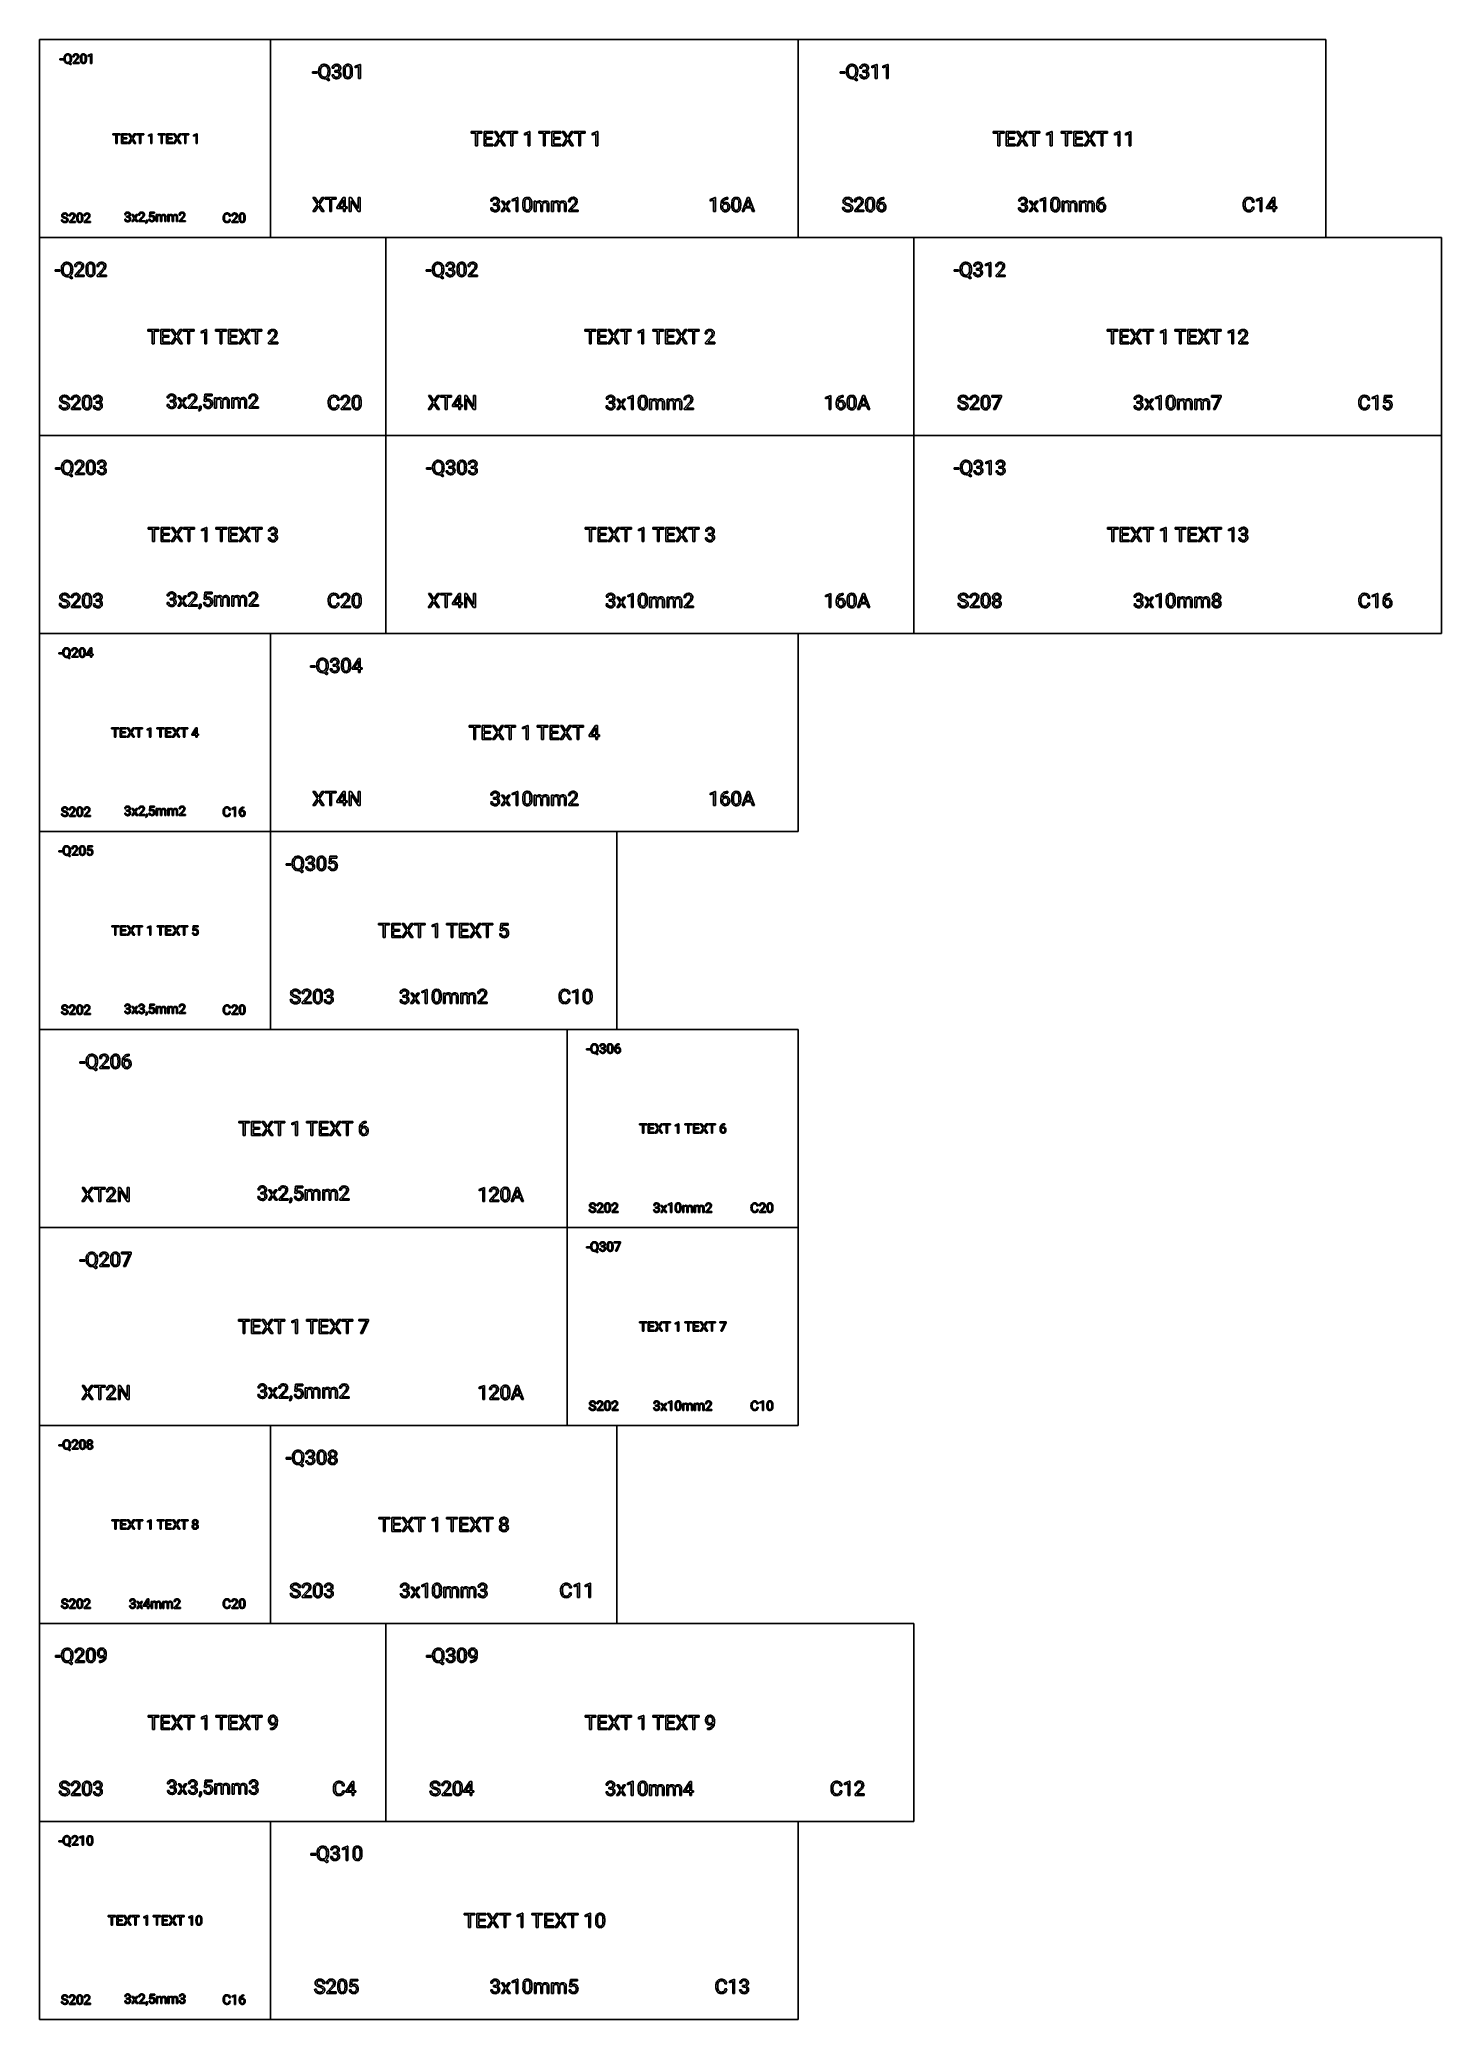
# Model space of a CAD drawing. Header units: metres. Extents: x 0 to 1062, y -1350 to 150.
import ezdxf

# ---------------------------------------------------------------- set-up
doc = ezdxf.new("R2010")
doc.units = ezdxf.units.M

msp = doc.modelspace()

# ---------------------------------------------------------------- linework, layer by layer
for p, q in [((175, 150), (0, 150)), ((0, 150), (0, 0)), ((175, 0), (175, 150)), ((575, 150), (175, 150)), ((175, 150), (175, 0)), ((575, 0), (575, 150)), ((975, 150), (575, 150)), ((575, 150), (575, 0)), ((975, 0), (975, 150)), ((15.4, 134.6), (15.4, 135.4)), ((15.4, 135.4), (17.8, 135.4)), ((17.8, 135.4), (17.8, 134.6)), ((18.5, 135.3), (18.5, 135.8)), ((19.4, 135.8), (19.4, 135.3)), ((23.3, 135.3), (23.3, 135.8)), ((24.2, 135.8), (24.2, 135.3)), ((26.2, 137), (25.3, 137)), ((25.4, 132.6), (27.9, 135.4)), ((31, 134.9), (31, 136.1)), ((31.9, 136.3), (31.9, 134.9)), ((34.6, 134.8), (34.6, 136.3)), ((35.5, 136.2), (35.5, 135)), ((36.9, 138.2), (39.5, 139.1)), ((36.9, 137.3), (36.9, 138.2)), ((38.7, 138), (36.9, 137.3)), ((38.7, 132), (38.7, 138)), ((39.5, 139.1), (39.6, 139.1)), ((39.6, 139.1), (39.6, 132)), ((17.8, 134.6), (15.4, 134.6)), ((23.6, 130.8), (22.1, 132)), ((23, 132.4), (24.2, 131.4)), ((24.2, 131.4), (23.6, 130.8)), ((25.4, 132), (25.4, 132.6)), ((30.1, 132), (25.4, 132)), ((28.4, 134.8), (26.5, 132.7)), ((26.5, 132.7), (30.1, 132.7)), ((30.1, 132.7), (30.1, 132)), ((39.6, 132), (38.7, 132)), ((206.8, 124.5), (206.8, 125.6)), ((206.8, 125.6), (210.4, 125.6)), ((210.4, 124.5), (206.8, 124.5)), ((210.4, 125.6), (210.4, 124.5)), ((211.5, 125.4), (211.5, 126.2)), ((212.9, 126.3), (212.9, 125.5)), ((219.1, 118.7), (216.9, 120.5)), ((218.2, 121.1), (220.1, 119.6)), ((218.7, 125.4), (218.7, 126.2)), ((220.1, 126.2), (220.1, 125.5)), ((221.7, 123.3), (223, 123.3)), ((223.1, 128.4), (221.8, 128.4)), ((223.9, 126.5), (224.9, 126.5)), ((223.9, 125.4), (223.9, 126.5)), ((224.9, 125.4), (223.9, 125.4)), ((230.3, 124.9), (230.3, 126.7)), ((231.6, 127), (231.6, 124.8)), ((235.6, 124.7), (235.6, 126.9)), ((237, 126.8), (237, 125)), ((239.1, 129.8), (243, 131.2)), ((239.1, 128.5), (239.1, 129.8)), ((241.8, 129.5), (239.1, 128.5)), ((241.8, 120.5), (241.8, 129.5)), ((243.2, 120.5), (241.8, 120.5)), ((243, 131.2), (243.2, 131.2)), ((243.2, 131.2), (243.2, 120.5)), ((606.8, 124.5), (606.8, 125.6)), ((606.8, 125.6), (610.4, 125.6)), ((610.4, 124.5), (606.8, 124.5)), ((610.4, 125.6), (610.4, 124.5)), ((611.5, 125.4), (611.5, 126.2)), ((612.9, 126.3), (612.9, 125.5)), ((619.1, 118.7), (616.9, 120.5)), ((618.2, 121.1), (620.1, 119.6)), ((618.7, 125.4), (618.7, 126.2)), ((620.1, 126.2), (620.1, 125.5)), ((621.7, 123.3), (623, 123.3)), ((623.1, 128.4), (621.8, 128.4)), ((623.9, 126.5), (624.9, 126.5)), ((623.9, 125.4), (623.9, 126.5)), ((624.9, 125.4), (623.9, 125.4)), ((630.7, 129.8), (634.5, 131.2)), ((630.7, 128.5), (630.7, 129.8)), ((633.4, 129.5), (630.7, 128.5)), ((633.4, 120.5), (633.4, 129.5)), ((634.8, 120.5), (633.4, 120.5)), ((634.5, 131.2), (634.8, 131.2)), ((634.8, 131.2), (634.8, 120.5)), ((639.1, 129.8), (643, 131.2)), ((639.1, 128.5), (639.1, 129.8)), ((641.8, 129.5), (639.1, 128.5)), ((641.8, 120.5), (641.8, 129.5)), ((643.2, 120.5), (641.8, 120.5)), ((643, 131.2), (643.2, 131.2)), ((643.2, 131.2), (643.2, 120.5)), ((220.1, 119.6), (219.1, 118.7)), ((620.1, 119.6), (619.1, 118.7)), ((55.5, 77.8), (55.5, 78.5)), ((55.5, 78.5), (61, 78.5)), ((57.8, 77.8), (55.5, 77.8)), ((57.8, 71.4), (57.8, 77.8)), ((61, 77.8), (58.7, 77.8)), ((58.7, 77.8), (58.7, 71.4)), ((61, 78.5), (61, 77.8)), ((62.1, 71.4), (62.1, 78.5)), ((62.1, 78.5), (66.6, 78.5)), ((66.6, 77.8), (63, 77.8)), ((63, 77.8), (63, 75.5)), ((63, 75.5), (66.1, 75.5)), ((66.1, 75.5), (66.1, 74.7)), ((66.6, 78.5), (66.6, 77.8)), ((67.2, 71.4), (69.5, 75)), ((69.5, 75), (67.3, 78.5)), ((67.3, 78.5), (68.4, 78.5)), ((68.4, 78.5), (70.1, 75.8)), ((70.1, 75.8), (71.8, 78.5)), ((72.9, 78.5), (70.6, 75)), ((70.6, 75), (72.9, 71.4)), ((71.8, 78.5), (72.9, 78.5)), ((73.4, 77.8), (73.4, 78.5)), ((73.4, 78.5), (78.9, 78.5)), ((75.7, 77.8), (73.4, 77.8)), ((75.7, 71.4), (75.7, 77.8)), ((78.9, 77.8), (76.7, 77.8)), ((76.7, 77.8), (76.7, 71.4)), ((78.9, 78.5), (78.9, 77.8)), ((82.5, 77.6), (85.1, 78.6)), ((82.5, 76.8), (82.5, 77.6)), ((84.3, 77.4), (82.5, 76.8)), ((84.3, 71.4), (84.3, 77.4)), ((85.1, 78.6), (85.2, 78.6)), ((85.2, 78.6), (85.2, 71.4)), ((89.8, 77.8), (89.8, 78.5)), ((89.8, 78.5), (95.3, 78.5)), ((92.1, 77.8), (89.8, 77.8)), ((92.1, 71.4), (92.1, 77.8)), ((95.3, 77.8), (93, 77.8)), ((93, 77.8), (93, 71.4)), ((95.3, 78.5), (95.3, 77.8)), ((96.3, 71.4), (96.3, 78.5)), ((96.3, 78.5), (100.8, 78.5)), ((100.8, 77.8), (97.3, 77.8)), ((97.3, 77.8), (97.3, 75.5)), ((97.3, 75.5), (100.4, 75.5)), ((100.4, 75.5), (100.4, 74.7)), ((100.8, 78.5), (100.8, 77.8)), ((103.8, 75), (101.5, 78.5)), ((101.5, 78.5), (102.6, 78.5)), ((101.5, 71.4), (103.8, 75)), ((102.6, 78.5), (104.3, 75.8)), ((104.3, 75.8), (106, 78.5)), ((107.2, 78.5), (104.9, 75)), ((104.9, 75), (107.2, 71.4)), ((106, 78.5), (107.2, 78.5)), ((107.7, 77.8), (107.7, 78.5)), ((107.7, 78.5), (113.2, 78.5)), ((110, 77.8), (107.7, 77.8)), ((110, 71.4), (110, 77.8)), ((113.2, 77.8), (110.9, 77.8)), ((110.9, 77.8), (110.9, 71.4)), ((113.2, 78.5), (113.2, 77.8)), ((116.7, 77.6), (119.3, 78.6)), ((116.7, 76.8), (116.7, 77.6)), ((118.6, 77.4), (116.7, 76.8)), ((118.6, 71.4), (118.6, 77.4)), ((119.3, 78.6), (119.5, 78.6)), ((119.5, 78.6), (119.5, 71.4)), ((327, 79.1), (327, 80.3)), ((327, 80.3), (335.3, 80.3)), ((330.5, 79.1), (327, 79.1)), ((330.5, 69.6), (330.5, 79.1)), ((335.3, 79.1), (331.9, 79.1)), ((331.9, 79.1), (331.9, 69.6)), ((335.3, 80.3), (335.3, 79.1)), ((336.9, 69.6), (336.9, 80.3)), ((336.9, 80.3), (343.6, 80.3)), ((343.6, 79.1), (338.3, 79.1)), ((338.3, 79.1), (338.3, 75.7)), ((338.3, 75.7), (342.9, 75.7)), ((342.9, 75.7), (342.9, 74.6)), ((343.6, 80.3), (343.6, 79.1)), ((344.6, 69.6), (348, 75)), ((348, 75), (344.7, 80.3)), ((344.7, 80.3), (346.3, 80.3)), ((346.3, 80.3), (348.9, 76.2)), ((348.9, 76.2), (351.4, 80.3)), ((353.1, 80.3), (349.7, 75)), ((349.7, 75), (353.2, 69.6)), ((351.4, 80.3), (353.1, 80.3)), ((353.9, 79.1), (353.9, 80.3)), ((353.9, 80.3), (362.2, 80.3)), ((357.3, 79.1), (353.9, 79.1)), ((357.3, 69.6), (357.3, 79.1)), ((362.2, 79.1), (358.7, 79.1)), ((358.7, 79.1), (358.7, 69.6)), ((362.2, 80.3), (362.2, 79.1)), ((367.5, 78.9), (371.4, 80.4)), ((367.5, 77.7), (367.5, 78.9)), ((370.2, 78.7), (367.5, 77.7)), ((370.2, 69.6), (370.2, 78.7)), ((371.4, 80.4), (371.6, 80.4)), ((371.6, 80.4), (371.6, 69.6)), ((378.4, 79.1), (378.4, 80.3)), ((378.4, 80.3), (386.7, 80.3)), ((381.9, 79.1), (378.4, 79.1)), ((381.9, 69.6), (381.9, 79.1)), ((386.7, 79.1), (383.3, 79.1)), ((383.3, 79.1), (383.3, 69.6)), ((386.7, 80.3), (386.7, 79.1)), ((388.3, 69.6), (388.3, 80.3)), ((388.3, 80.3), (395, 80.3)), ((395, 79.1), (389.7, 79.1)), ((389.7, 79.1), (389.7, 75.7)), ((389.7, 75.7), (394.3, 75.7)), ((394.3, 75.7), (394.3, 74.6)), ((395, 80.3), (395, 79.1)), ((399.4, 75), (396, 80.3)), ((396, 80.3), (397.7, 80.3)), ((396, 69.6), (399.4, 75)), ((397.7, 80.3), (400.3, 76.2)), ((400.3, 76.2), (402.8, 80.3)), ((404.5, 80.3), (401.1, 75)), ((401.1, 75), (404.6, 69.6)), ((402.8, 80.3), (404.5, 80.3)), ((405.3, 79.1), (405.3, 80.3)), ((405.3, 80.3), (413.6, 80.3)), ((408.7, 79.1), (405.3, 79.1)), ((408.7, 69.6), (408.7, 79.1)), ((413.6, 79.1), (410.1, 79.1)), ((410.1, 79.1), (410.1, 69.6)), ((413.6, 80.3), (413.6, 79.1)), ((418.9, 78.9), (422.7, 80.4)), ((418.9, 77.7), (418.9, 78.9)), ((421.6, 78.7), (418.9, 77.7)), ((421.6, 69.6), (421.6, 78.7)), ((422.7, 80.4), (423, 80.4)), ((423, 80.4), (423, 69.6)), ((722.8, 79.1), (722.8, 80.3)), ((722.8, 80.3), (731.1, 80.3)), ((726.3, 79.1), (722.8, 79.1)), ((726.3, 69.6), (726.3, 79.1)), ((731.1, 79.1), (727.7, 79.1)), ((727.7, 79.1), (727.7, 69.6)), ((731.1, 80.3), (731.1, 79.1)), ((732.7, 69.6), (732.7, 80.3)), ((732.7, 80.3), (739.4, 80.3)), ((739.4, 79.1), (734.1, 79.1)), ((734.1, 79.1), (734.1, 75.7)), ((734.1, 75.7), (738.7, 75.7)), ((738.7, 75.7), (738.7, 74.6)), ((739.4, 80.3), (739.4, 79.1)), ((743.8, 75), (740.4, 80.3)), ((740.4, 80.3), (742.1, 80.3)), ((740.4, 69.6), (743.8, 75)), ((742.1, 80.3), (744.7, 76.2)), ((744.7, 76.2), (747.2, 80.3)), ((748.9, 80.3), (745.5, 75)), ((745.5, 75), (749, 69.6)), ((747.2, 80.3), (748.9, 80.3)), ((749.7, 79.1), (749.7, 80.3)), ((749.7, 80.3), (758, 80.3)), ((753.1, 79.1), (749.7, 79.1)), ((753.1, 69.6), (753.1, 79.1)), ((758, 79.1), (754.5, 79.1)), ((754.5, 79.1), (754.5, 69.6)), ((758, 80.3), (758, 79.1)), ((763.3, 78.9), (767.1, 80.4)), ((763.3, 77.7), (763.3, 78.9)), ((766, 78.7), (763.3, 77.7)), ((766, 69.6), (766, 78.7)), ((767.1, 80.4), (767.4, 80.4)), ((767.4, 80.4), (767.4, 69.6)), ((774.2, 79.1), (774.2, 80.3)), ((774.2, 80.3), (782.5, 80.3)), ((777.6, 79.1), (774.2, 79.1)), ((777.6, 69.6), (777.6, 79.1)), ((782.5, 79.1), (779, 79.1)), ((779, 79.1), (779, 69.6)), ((782.5, 80.3), (782.5, 79.1)), ((784, 69.6), (784, 80.3)), ((784, 80.3), (790.8, 80.3)), ((790.8, 79.1), (785.5, 79.1)), ((785.5, 79.1), (785.5, 75.7)), ((785.5, 75.7), (790.1, 75.7)), ((790.1, 75.7), (790.1, 74.6)), ((790.8, 80.3), (790.8, 79.1)), ((795.2, 75), (791.8, 80.3)), ((791.8, 80.3), (793.5, 80.3)), ((791.8, 69.6), (795.2, 75)), ((793.5, 80.3), (796.1, 76.2)), ((796.1, 76.2), (798.6, 80.3)), ((800.3, 80.3), (796.9, 75)), ((796.9, 75), (800.3, 69.6)), ((798.6, 80.3), (800.3, 80.3)), ((801.1, 79.1), (801.1, 80.3)), ((801.1, 80.3), (809.3, 80.3)), ((804.5, 79.1), (801.1, 79.1)), ((804.5, 69.6), (804.5, 79.1)), ((809.3, 79.1), (805.9, 79.1)), ((805.9, 79.1), (805.9, 69.6)), ((809.3, 80.3), (809.3, 79.1)), ((814.6, 78.9), (818.5, 80.4)), ((814.6, 77.7), (814.6, 78.9)), ((817.4, 78.7), (814.6, 77.7)), ((817.4, 69.6), (817.4, 78.7)), ((818.5, 80.4), (818.7, 80.4)), ((818.7, 80.4), (818.7, 69.6)), ((823.1, 78.9), (827, 80.4)), ((823.1, 77.7), (823.1, 78.9)), ((825.8, 78.7), (823.1, 77.7)), ((825.8, 69.6), (825.8, 78.7)), ((827, 80.4), (827.2, 80.4)), ((827.2, 80.4), (827.2, 69.6)), ((58.7, 71.4), (57.8, 71.4)), ((66.6, 71.4), (62.1, 71.4)), ((66.1, 74.7), (63, 74.7)), ((63, 74.7), (63, 72.2)), ((63, 72.2), (66.6, 72.2)), ((66.6, 72.2), (66.6, 71.4)), ((68.3, 71.4), (67.2, 71.4)), ((70.1, 74.2), (68.3, 71.4)), ((71.8, 71.4), (70.1, 74.2)), ((72.9, 71.4), (71.8, 71.4)), ((76.7, 71.4), (75.7, 71.4)), ((85.2, 71.4), (84.3, 71.4)), ((93, 71.4), (92.1, 71.4)), ((100.9, 71.4), (96.3, 71.4)), ((100.4, 74.7), (97.3, 74.7)), ((97.3, 74.7), (97.3, 72.2)), ((97.3, 72.2), (100.9, 72.2)), ((100.9, 72.2), (100.9, 71.4)), ((102.6, 71.4), (101.5, 71.4)), ((104.3, 74.2), (102.6, 71.4)), ((106.1, 71.4), (104.3, 74.2)), ((107.2, 71.4), (106.1, 71.4)), ((110.9, 71.4), (110, 71.4)), ((119.5, 71.4), (118.6, 71.4)), ((331.9, 69.6), (330.5, 69.6)), ((343.6, 69.6), (336.9, 69.6)), ((342.9, 74.6), (338.3, 74.6)), ((338.3, 74.6), (338.3, 70.8)), ((338.3, 70.8), (343.6, 70.8)), ((343.6, 70.8), (343.6, 69.6)), ((346.2, 69.6), (344.6, 69.6)), ((348.9, 73.8), (346.2, 69.6)), ((351.5, 69.6), (348.9, 73.8)), ((353.2, 69.6), (351.5, 69.6)), ((358.7, 69.6), (357.3, 69.6)), ((371.6, 69.6), (370.2, 69.6)), ((383.3, 69.6), (381.9, 69.6)), ((395, 69.6), (388.3, 69.6)), ((394.3, 74.6), (389.7, 74.6)), ((389.7, 74.6), (389.7, 70.8)), ((389.7, 70.8), (395, 70.8)), ((395, 70.8), (395, 69.6)), ((397.6, 69.6), (396, 69.6)), ((400.3, 73.8), (397.6, 69.6)), ((402.9, 69.6), (400.3, 73.8)), ((404.6, 69.6), (402.9, 69.6)), ((410.1, 69.6), (408.7, 69.6)), ((423, 69.6), (421.6, 69.6)), ((727.7, 69.6), (726.3, 69.6)), ((739.4, 69.6), (732.7, 69.6)), ((738.7, 74.6), (734.1, 74.6)), ((734.1, 74.6), (734.1, 70.8)), ((734.1, 70.8), (739.4, 70.8)), ((739.4, 70.8), (739.4, 69.6)), ((742, 69.6), (740.4, 69.6)), ((744.7, 73.8), (742, 69.6)), ((747.3, 69.6), (744.7, 73.8)), ((749, 69.6), (747.3, 69.6)), ((754.5, 69.6), (753.1, 69.6)), ((767.4, 69.6), (766, 69.6)), ((779, 69.6), (777.6, 69.6)), ((790.8, 69.6), (784, 69.6)), ((790.1, 74.6), (785.5, 74.6)), ((785.5, 74.6), (785.5, 70.8)), ((785.5, 70.8), (790.8, 70.8)), ((790.8, 70.8), (790.8, 69.6)), ((793.4, 69.6), (791.8, 69.6)), ((796.1, 73.8), (793.4, 69.6)), ((798.7, 69.6), (796.1, 73.8)), ((800.3, 69.6), (798.7, 69.6)), ((805.9, 69.6), (804.5, 69.6)), ((818.7, 69.6), (817.4, 69.6)), ((827.2, 69.6), (825.8, 69.6)), ((210.6, 25), (207.2, 30.3)), ((207.2, 30.3), (208.8, 30.3)), ((208.8, 30.3), (211.4, 26.2)), ((211.4, 26.2), (214, 30.3)), ((215.6, 30.3), (212.2, 25)), ((214, 30.3), (215.6, 30.3)), ((216.4, 29.2), (216.4, 30.3)), ((216.4, 30.3), (224.7, 30.3)), ((224.7, 30.3), (224.7, 29.2)), ((225.4, 22.9), (230.2, 30.3)), ((230.2, 30.3), (231.6, 30.3)), ((231.6, 30.3), (231.6, 23.2)), ((234.7, 19.7), (234.7, 30.3)), ((234.7, 30.3), (236.1, 30.3)), ((236.1, 30.3), (241.5, 22.1)), ((241.5, 22.1), (241.5, 30.3)), ((241.5, 30.3), (242.9, 30.3)), ((242.9, 30.3), (242.9, 19.7)), ((358.3, 28.9), (362.2, 30.4)), ((362.2, 30.4), (362.4, 30.4)), ((362.4, 30.4), (362.4, 19.7)), ((508.2, 28.9), (512.1, 30.4)), ((512.1, 30.4), (512.3, 30.4)), ((512.3, 30.4), (512.3, 19.7)), ((521.3, 30.3), (521.6, 30.3)), ((521.6, 30.3), (521.6, 29.2)), ((532.4, 19.7), (536.5, 30.3)), ((536.5, 30.3), (537.7, 30.3)), ((537.7, 30.3), (541.8, 19.7)), ((639.7, 30.3), (639.9, 30.3)), ((639.9, 30.3), (639.9, 29.2)), ((758.4, 28.9), (762.3, 30.4)), ((762.3, 30.4), (762.5, 30.4)), ((762.5, 30.4), (762.5, 19.7)), ((806.3, 30.3), (806.5, 30.3)), ((806.5, 30.3), (806.5, 29.2)), ((922.4, 28.9), (926.3, 30.4)), ((926.3, 30.4), (926.5, 30.4)), ((926.5, 30.4), (926.5, 19.7)), ((930, 22.9), (934.8, 30.3)), ((934.8, 30.3), (936.2, 30.3)), ((936.2, 30.3), (936.2, 23.2)), ((21.6, 16.5), (20.7, 16.5)), ((23.4, 16.5), (22.5, 16.5)), ((28.2, 14.4), (28.2, 15.6)), ((29.1, 15.8), (29.1, 14.3)), ((31.8, 14.2), (31.8, 15.7)), ((32.7, 15.6), (32.7, 14.5)), ((34.6, 16.5), (33.7, 16.5)), ((65.4, 17.3), (64.5, 17.3)), ((65.9, 16.1), (66.6, 16.1)), ((65.9, 15.4), (65.9, 16.1)), ((66.6, 15.4), (65.9, 15.4)), ((71.6, 14.8), (69.9, 17.4)), ((69.9, 17.4), (70.9, 17.4)), ((70.9, 17.4), (72.1, 15.5)), ((72.1, 15.5), (73.2, 17.4)), ((74.3, 17.4), (72.6, 14.8)), ((73.2, 17.4), (74.3, 17.4)), ((75.9, 17.1), (75, 17.1)), ((75.2, 12.8), (77.6, 15.5)), ((83.2, 15.7), (83.5, 19.2)), ((83.9, 15.5), (83.2, 15.7)), ((83.5, 19.2), (87.2, 19.2)), ((84.1, 15.7), (83.9, 15.5)), ((84.3, 18.4), (84.1, 16.4)), ((87.2, 18.4), (84.3, 18.4)), ((87.2, 19.2), (87.2, 18.4)), ((88.4, 12.1), (88.4, 17.4)), ((88.4, 17.4), (89.3, 17.4)), ((89.3, 17.4), (89.3, 16.8)), ((89.3, 16), (89.3, 12.1)), ((91.7, 12.1), (91.7, 15.6)), ((92.6, 15.6), (92.6, 12.1)), ((94.9, 12.1), (94.9, 15.6)), ((95.8, 15.6), (95.8, 12.1)), ((97.2, 12.1), (97.2, 17.4)), ((97.2, 17.4), (98.1, 17.4)), ((98.1, 17.4), (98.1, 16.8)), ((98.1, 16), (98.1, 12.1)), ((100.5, 12.1), (100.5, 15.6)), ((101.4, 15.6), (101.4, 12.1)), ((103.7, 12.1), (103.7, 15.6)), ((104.6, 15.6), (104.6, 12.1)), ((106.7, 17.1), (105.7, 17.1)), ((105.9, 12.8), (108.3, 15.5)), ((139.2, 14.7), (139.2, 15.4)), ((140.1, 15.3), (140.1, 14.6)), ((144.7, 16.3), (143.7, 16.3)), ((146.5, 16.5), (145.6, 16.5)), ((151.3, 14.4), (151.3, 15.6)), ((152.2, 15.8), (152.2, 14.3)), ((154.9, 14.2), (154.9, 15.7)), ((155.8, 15.6), (155.8, 14.5)), ((207.1, 19.7), (210.6, 25)), ((208.8, 19.7), (207.1, 19.7)), ((211.4, 23.8), (208.8, 19.7)), ((214, 19.7), (211.4, 23.8)), ((212.2, 25), (215.7, 19.7)), ((215.7, 19.7), (214, 19.7)), ((219.9, 29.2), (216.4, 29.2)), ((219.9, 19.7), (219.9, 29.2)), ((221.3, 19.7), (219.9, 19.7)), ((224.7, 29.2), (221.3, 29.2)), ((221.3, 29.2), (221.3, 19.7)), ((225.4, 22.1), (225.4, 22.9)), ((230.3, 22.1), (225.4, 22.1)), ((230.1, 28.2), (227, 23.2)), ((227, 23.2), (230.3, 23.2)), ((230.3, 28.5), (230.1, 28.2)), ((230.3, 23.2), (230.3, 28.5)), ((230.3, 19.7), (230.3, 22.1)), ((231.6, 19.7), (230.3, 19.7)), ((231.6, 23.2), (233.1, 23.2)), ((233.1, 22.1), (231.6, 22.1)), ((231.6, 22.1), (231.6, 19.7)), ((233.1, 23.2), (233.1, 22.1)), ((236.1, 19.7), (234.7, 19.7)), ((241.5, 19.7), (236.1, 27.9)), ((236.1, 27.9), (236.1, 19.7)), ((242.9, 19.7), (241.5, 19.7)), ((341.9, 22.5), (343.3, 22.5)), ((343.4, 27.5), (342, 27.5)), ((344.1, 25.7), (345.1, 25.7)), ((344.1, 24.6), (344.1, 25.7)), ((345.1, 24.6), (344.1, 24.6)), ((349.9, 19.7), (352.6, 23.7)), ((351.5, 19.7), (349.9, 19.7)), ((352.6, 23.7), (350, 27.6)), ((350, 27.6), (351.6, 27.6)), ((353.3, 22.6), (351.5, 19.7)), ((351.6, 27.6), (353.3, 24.7)), ((353.3, 24.7), (355.1, 27.6)), ((355.2, 19.7), (353.3, 22.6)), ((356.7, 27.6), (354.1, 23.7)), ((354.1, 23.7), (356.7, 19.7)), ((355.1, 27.6), (356.7, 27.6)), ((356.7, 19.7), (355.2, 19.7)), ((358.3, 27.7), (358.3, 28.9)), ((361.1, 28.7), (358.3, 27.7)), ((361.1, 19.7), (361.1, 28.7)), ((362.4, 19.7), (361.1, 19.7)), ((366.3, 24), (366.3, 25.8)), ((367.7, 26.2), (367.7, 24)), ((371.7, 23.9), (371.7, 26.1)), ((373.1, 26), (373.1, 24.2)), ((374.9, 19.7), (374.9, 27.6)), ((374.9, 27.6), (376.2, 27.6)), ((376.3, 19.7), (374.9, 19.7)), ((376.2, 27.6), (376.3, 26.7)), ((376.3, 25.5), (376.3, 19.7)), ((379.8, 19.7), (379.8, 24.9)), ((381.2, 19.7), (379.8, 19.7)), ((381.2, 24.9), (381.2, 19.7)), ((384.7, 19.7), (384.7, 24.9)), ((386.1, 19.7), (384.7, 19.7)), ((386.1, 25), (386.1, 19.7)), ((388.1, 19.7), (388.1, 27.6)), ((388.1, 27.6), (389.4, 27.6)), ((389.4, 19.7), (388.1, 19.7)), ((389.4, 27.6), (389.4, 26.7)), ((389.4, 25.5), (389.4, 19.7)), ((393, 19.7), (393, 24.9)), ((394.3, 19.7), (393, 19.7)), ((394.3, 24.9), (394.3, 19.7)), ((397.8, 19.7), (397.8, 24.9)), ((399.2, 19.7), (397.8, 19.7)), ((399.2, 25), (399.2, 19.7)), ((402.3, 27.2), (400.9, 27.2)), ((401.1, 20.6), (404.8, 24.7)), ((401.1, 19.7), (401.1, 20.6)), ((408.1, 19.7), (401.1, 19.7)), ((405.6, 23.9), (402.7, 20.8)), ((402.7, 20.8), (408.1, 20.8)), ((408.1, 20.8), (408.1, 19.7)), ((508.2, 27.7), (508.2, 28.9)), ((510.9, 28.7), (508.2, 27.7)), ((510.9, 19.7), (510.9, 28.7)), ((512.3, 19.7), (510.9, 19.7)), ((516.3, 23.7), (516.3, 24.2)), ((517.7, 24.1), (517.7, 23.6)), ((521.6, 29.2), (521.3, 29.2)), ((524.6, 24), (524.6, 25.8)), ((526, 26.2), (526, 24)), ((530, 23.9), (530, 26.1)), ((531.4, 26), (531.4, 24.2)), ((533.9, 19.7), (532.4, 19.7)), ((534.9, 22.5), (533.9, 19.7)), ((539.3, 22.5), (534.9, 22.5)), ((537.1, 28.6), (535.3, 23.6)), ((535.3, 23.6), (538.9, 23.6)), ((538.9, 23.6), (537.1, 28.6)), ((540.4, 19.7), (539.3, 22.5)), ((541.8, 19.7), (540.4, 19.7)), ((608.6, 22.8), (610, 22.8)), ((616.3, 27.2), (614.9, 27.2)), ((618.9, 27.2), (617.6, 27.2)), ((617.8, 20.6), (621.5, 24.7)), ((617.8, 19.7), (617.8, 20.6)), ((624.8, 19.7), (617.8, 19.7)), ((622.3, 23.9), (619.4, 20.8)), ((619.4, 20.8), (624.8, 20.8)), ((624.8, 20.8), (624.8, 19.7)), ((626.1, 24), (626.1, 25.8)), ((627.5, 26.2), (627.5, 24)), ((631.5, 23.9), (631.5, 26.1)), ((632.9, 26), (632.9, 24.2)), ((634.7, 23.7), (634.7, 24.2)), ((636.1, 24.1), (636.1, 23.6)), ((639.9, 29.2), (639.7, 29.2)), ((742, 22.5), (743.4, 22.5)), ((743.4, 27.5), (742.1, 27.5)), ((744.2, 25.7), (745.2, 25.7)), ((744.2, 24.6), (744.2, 25.7)), ((745.2, 24.6), (744.2, 24.6)), ((750, 19.7), (752.7, 23.7)), ((751.6, 19.7), (750, 19.7)), ((752.7, 23.7), (750.1, 27.6)), ((750.1, 27.6), (751.7, 27.6)), ((753.4, 22.6), (751.6, 19.7)), ((751.7, 27.6), (753.4, 24.7)), ((753.4, 24.7), (755.2, 27.6)), ((755.3, 19.7), (753.4, 22.6)), ((756.8, 27.6), (754.2, 23.7)), ((754.2, 23.7), (756.8, 19.7)), ((755.2, 27.6), (756.8, 27.6)), ((756.8, 19.7), (755.3, 19.7)), ((758.4, 27.7), (758.4, 28.9)), ((761.1, 28.7), (758.4, 27.7)), ((761.1, 19.7), (761.1, 28.7)), ((762.5, 19.7), (761.1, 19.7)), ((766.4, 24), (766.4, 25.8)), ((767.8, 26.2), (767.8, 24)), ((771.8, 23.9), (771.8, 26.1)), ((773.2, 26), (773.2, 24.2)), ((775, 19.7), (775, 27.6)), ((775, 27.6), (776.3, 27.6)), ((776.4, 19.7), (775, 19.7)), ((776.3, 27.6), (776.3, 26.7)), ((776.4, 25.5), (776.4, 19.7)), ((779.9, 19.7), (779.9, 24.9)), ((781.3, 19.7), (779.9, 19.7)), ((781.3, 24.9), (781.3, 19.7)), ((784.8, 19.7), (784.8, 24.9)), ((786.1, 19.7), (784.8, 19.7)), ((786.1, 25), (786.1, 19.7)), ((788.2, 19.7), (788.2, 27.6)), ((788.2, 27.6), (789.5, 27.6)), ((789.5, 19.7), (788.2, 19.7)), ((789.5, 27.6), (789.5, 26.7)), ((789.5, 25.5), (789.5, 19.7)), ((793, 19.7), (793, 24.9)), ((794.4, 19.7), (793, 19.7)), ((794.4, 24.9), (794.4, 19.7)), ((797.9, 19.7), (797.9, 24.9)), ((799.3, 19.7), (797.9, 19.7)), ((799.3, 25), (799.3, 19.7)), ((801.3, 23.7), (801.3, 24.2)), ((802.6, 24.1), (802.6, 23.6)), ((806.5, 29.2), (806.3, 29.2)), ((912.3, 24.5), (912.3, 25.5)), ((913.7, 25.5), (913.7, 24.5)), ((920.5, 26.9), (919.1, 26.9)), ((919.1, 23.1), (920.5, 23.1)), ((922.4, 27.7), (922.4, 28.9)), ((925.2, 28.7), (922.4, 27.7)), ((925.2, 19.7), (925.2, 28.7)), ((926.5, 19.7), (925.2, 19.7)), ((930, 22.1), (930, 22.9)), ((934.9, 22.1), (930, 22.1)), ((934.7, 28.2), (931.5, 23.2)), ((931.5, 23.2), (934.9, 23.2)), ((934.9, 28.5), (934.7, 28.2)), ((934.9, 23.2), (934.9, 28.5)), ((934.9, 19.7), (934.9, 22.1)), ((936.2, 19.7), (934.9, 19.7)), ((936.2, 23.2), (937.7, 23.2)), ((937.7, 22.1), (936.2, 22.1)), ((936.2, 22.1), (936.2, 19.7)), ((937.7, 23.2), (937.7, 22.1)), ((0, 0), (175, 0)), ((262.5, 0), (0, 0)), ((0, 0), (0, -150)), ((16.5, 13.5), (17.4, 13.5)), ((22.6, 12.1), (25.1, 14.8)), ((22.6, 11.4), (22.6, 12.1)), ((27.3, 11.4), (22.6, 11.4)), ((25.6, 14.2), (23.7, 12.2)), ((23.7, 12.2), (27.3, 12.2)), ((27.3, 12.2), (27.3, 11.4)), ((33.9, 12.1), (36.3, 14.8)), ((33.9, 11.4), (33.9, 12.1)), ((38.5, 11.4), (33.9, 11.4)), ((36.8, 14.2), (34.9, 12.2)), ((34.9, 12.2), (38.5, 12.2)), ((38.5, 12.2), (38.5, 11.4)), ((64.5, 14), (65.4, 14)), ((69.8, 12.1), (71.6, 14.8)), ((70.9, 12.1), (69.8, 12.1)), ((72.1, 14.1), (70.9, 12.1)), ((73.3, 12.1), (72.1, 14.1)), ((72.6, 14.8), (74.4, 12.1)), ((74.4, 12.1), (73.3, 12.1)), ((75.2, 12.1), (75.2, 12.8)), ((79.8, 12.1), (75.2, 12.1)), ((78.2, 14.9), (76.3, 12.8)), ((76.3, 12.8), (79.8, 12.8)), ((79.8, 12.8), (79.8, 12.1)), ((80.8, 10.7), (80.3, 11)), ((80.8, 12.4), (80.8, 13.2)), ((80.8, 13.2), (81.7, 13.2)), ((81.7, 13.2), (81.7, 12.5)), ((82.9, 14), (83.8, 14)), ((89.3, 12.1), (88.4, 12.1)), ((92.6, 12.1), (91.7, 12.1)), ((95.8, 12.1), (94.9, 12.1)), ((98.1, 12.1), (97.2, 12.1)), ((101.4, 12.1), (100.5, 12.1)), ((104.6, 12.1), (103.7, 12.1)), ((105.9, 12.1), (105.9, 12.8)), ((110.5, 12.1), (105.9, 12.1)), ((108.9, 14.9), (107, 12.8)), ((107, 12.8), (110.5, 12.8)), ((110.5, 12.8), (110.5, 12.1)), ((143.7, 13.7), (144.7, 13.7)), ((145.7, 12.1), (148.2, 14.8)), ((145.7, 11.4), (145.7, 12.1)), ((150.4, 11.4), (145.7, 11.4)), ((148.7, 14.2), (146.8, 12.2)), ((146.8, 12.2), (150.4, 12.2)), ((150.4, 12.2), (150.4, 11.4)), ((175, 0), (575, 0)), ((262.5, -150), (262.5, 0)), ((662.5, 0), (262.5, 0)), ((262.5, 0), (262.5, -150)), ((575, 0), (975, 0)), ((662.5, -150), (662.5, 0)), ((1062.5, 0), (662.5, 0)), ((662.5, 0), (662.5, -150)), ((1062.5, -150), (1062.5, 0)), ((11.8, -25.5), (11.8, -24.4)), ((11.8, -24.4), (15.4, -24.4)), ((15.4, -25.5), (11.8, -25.5)), ((15.4, -24.4), (15.4, -25.5)), ((16.5, -24.6), (16.5, -23.8)), ((17.9, -23.7), (17.9, -24.5)), ((24.1, -31.3), (21.9, -29.5)), ((23.2, -28.9), (25.1, -30.4)), ((23.6, -24.6), (23.6, -23.8)), ((25.1, -23.8), (25.1, -24.5)), ((28, -22), (26.7, -22)), ((26.9, -28.5), (30.6, -24.4)), ((26.9, -29.5), (26.9, -28.5)), ((33.9, -29.5), (26.9, -29.5)), ((31.4, -25.3), (28.5, -28.4)), ((28.5, -28.4), (33.9, -28.4)), ((33.9, -28.4), (33.9, -29.5)), ((35.2, -25.1), (35.2, -23.3)), ((36.6, -23), (36.6, -25.2)), ((40.6, -25.3), (40.6, -23.1)), ((42, -23.2), (42, -25)), ((44.9, -22), (43.5, -22)), ((43.7, -28.5), (47.4, -24.4)), ((43.7, -29.5), (43.7, -28.5)), ((50.7, -29.5), (43.7, -29.5)), ((48.2, -25.3), (45.3, -28.4)), ((45.3, -28.4), (50.7, -28.4)), ((50.7, -28.4), (50.7, -29.5)), ((293.1, -25.5), (293.1, -24.4)), ((293.1, -24.4), (296.6, -24.4)), ((296.6, -25.5), (293.1, -25.5)), ((296.6, -24.4), (296.6, -25.5)), ((297.7, -24.6), (297.7, -23.8)), ((299.1, -23.7), (299.1, -24.5)), ((305.4, -31.3), (303.1, -29.5)), ((304.4, -28.9), (306.3, -30.4)), ((304.9, -24.6), (304.9, -23.8)), ((306.3, -23.8), (306.3, -24.5)), ((307.9, -26.7), (309.3, -26.7)), ((309.4, -21.6), (308, -21.6)), ((310.1, -23.5), (311.1, -23.5)), ((310.1, -24.6), (310.1, -23.5)), ((311.1, -24.6), (310.1, -24.6)), ((316.5, -25.1), (316.5, -23.3)), ((317.9, -23), (317.9, -25.2)), ((321.9, -25.3), (321.9, -23.1)), ((323.2, -23.2), (323.2, -25)), ((326.1, -22), (324.8, -22)), ((325, -28.5), (328.7, -24.4)), ((325, -29.5), (325, -28.5)), ((331.9, -29.5), (325, -29.5)), ((329.5, -25.3), (326.6, -28.4)), ((326.6, -28.4), (331.9, -28.4)), ((331.9, -28.4), (331.9, -29.5)), ((693.1, -25.5), (693.1, -24.4)), ((693.1, -24.4), (696.6, -24.4)), ((696.6, -25.5), (693.1, -25.5)), ((696.6, -24.4), (696.6, -25.5)), ((697.7, -24.6), (697.7, -23.8)), ((699.1, -23.7), (699.1, -24.5)), ((705.4, -31.3), (703.1, -29.5)), ((704.4, -28.9), (706.3, -30.4)), ((704.9, -24.6), (704.9, -23.8)), ((706.3, -23.8), (706.3, -24.5)), ((707.9, -26.7), (709.3, -26.7)), ((709.4, -21.6), (708, -21.6)), ((710.1, -23.5), (711.1, -23.5)), ((710.1, -24.6), (710.1, -23.5)), ((711.1, -24.6), (710.1, -24.6)), ((716.9, -20.2), (720.8, -18.8)), ((716.9, -21.5), (716.9, -20.2)), ((719.6, -20.5), (716.9, -21.5)), ((719.6, -29.5), (719.6, -20.5)), ((721, -29.5), (719.6, -29.5)), ((720.8, -18.8), (721, -18.8)), ((721, -18.8), (721, -29.5)), ((726.1, -22), (724.8, -22)), ((725, -28.5), (728.7, -24.4)), ((725, -29.5), (725, -28.5)), ((731.9, -29.5), (725, -29.5)), ((729.5, -25.3), (726.6, -28.4)), ((726.6, -28.4), (731.9, -28.4)), ((731.9, -28.4), (731.9, -29.5)), ((25.1, -30.4), (24.1, -31.3)), ((306.3, -30.4), (305.4, -31.3)), ((706.3, -30.4), (705.4, -31.3)), ((82, -70.9), (82, -69.7)), ((82, -69.7), (90.3, -69.7)), ((85.4, -70.9), (82, -70.9)), ((85.4, -80.4), (85.4, -70.9)), ((90.3, -70.9), (86.8, -70.9)), ((86.8, -70.9), (86.8, -80.4)), ((90.3, -69.7), (90.3, -70.9)), ((91.9, -80.4), (91.9, -69.7)), ((91.9, -69.7), (98.6, -69.7)), ((98.6, -70.9), (93.3, -70.9)), ((93.3, -70.9), (93.3, -74.3)), ((93.3, -74.3), (97.9, -74.3)), ((97.9, -74.3), (97.9, -75.5)), ((98.6, -69.7), (98.6, -70.9)), ((103, -75), (99.6, -69.7)), ((99.6, -69.7), (101.3, -69.7)), ((101.3, -69.7), (103.9, -73.8)), ((103.9, -73.8), (106.4, -69.7)), ((108.1, -69.7), (104.7, -75)), ((106.4, -69.7), (108.1, -69.7)), ((108.9, -70.9), (108.9, -69.7)), ((108.9, -69.7), (117.2, -69.7)), ((112.3, -70.9), (108.9, -70.9)), ((112.3, -80.4), (112.3, -70.9)), ((117.2, -70.9), (113.7, -70.9)), ((113.7, -70.9), (113.7, -80.4)), ((117.2, -69.7), (117.2, -70.9)), ((122.5, -71.1), (126.3, -69.7)), ((122.5, -72.4), (122.5, -71.1)), ((125.2, -71.4), (122.5, -72.4)), ((125.2, -80.4), (125.2, -71.4)), ((126.3, -69.7), (126.6, -69.7)), ((126.6, -69.7), (126.6, -80.4)), ((133.4, -70.9), (133.4, -69.7)), ((133.4, -69.7), (141.7, -69.7)), ((136.8, -70.9), (133.4, -70.9)), ((136.8, -80.4), (136.8, -70.9)), ((141.7, -70.9), (138.2, -70.9)), ((138.2, -70.9), (138.2, -80.4)), ((141.7, -69.7), (141.7, -70.9)), ((143.2, -80.4), (143.2, -69.7)), ((143.2, -69.7), (149.9, -69.7)), ((149.9, -70.9), (144.6, -70.9)), ((144.6, -70.9), (144.6, -74.3)), ((144.6, -74.3), (149.3, -74.3)), ((149.3, -74.3), (149.3, -75.5)), ((149.9, -69.7), (149.9, -70.9)), ((154.4, -75), (151, -69.7)), ((151, -69.7), (152.7, -69.7)), ((152.7, -69.7), (155.2, -73.8)), ((155.2, -73.8), (157.8, -69.7)), ((159.5, -69.7), (156.1, -75)), ((157.8, -69.7), (159.5, -69.7)), ((160.3, -70.9), (160.3, -69.7)), ((160.3, -69.7), (168.5, -69.7)), ((163.7, -70.9), (160.3, -70.9)), ((163.7, -80.4), (163.7, -70.9)), ((168.5, -70.9), (165.1, -70.9)), ((165.1, -70.9), (165.1, -80.4)), ((168.5, -69.7), (168.5, -70.9)), ((174.6, -72.9), (173.3, -72.9)), ((413.3, -70.9), (413.3, -69.7)), ((413.3, -69.7), (421.5, -69.7)), ((416.7, -70.9), (413.3, -70.9)), ((416.7, -80.4), (416.7, -70.9)), ((421.5, -70.9), (418.1, -70.9)), ((418.1, -70.9), (418.1, -80.4)), ((421.5, -69.7), (421.5, -70.9)), ((423.1, -80.4), (423.1, -69.7)), ((423.1, -69.7), (429.8, -69.7)), ((429.8, -70.9), (424.5, -70.9)), ((424.5, -70.9), (424.5, -74.3)), ((424.5, -74.3), (429.1, -74.3)), ((429.1, -74.3), (429.1, -75.5)), ((429.8, -69.7), (429.8, -70.9)), ((434.3, -75), (430.9, -69.7)), ((430.9, -69.7), (432.5, -69.7)), ((432.5, -69.7), (435.1, -73.8)), ((435.1, -73.8), (437.7, -69.7)), ((439.3, -69.7), (436, -75)), ((437.7, -69.7), (439.3, -69.7)), ((440.2, -70.9), (440.2, -69.7)), ((440.2, -69.7), (448.4, -69.7)), ((443.6, -70.9), (440.2, -70.9)), ((443.6, -80.4), (443.6, -70.9)), ((448.4, -70.9), (445, -70.9)), ((445, -70.9), (445, -80.4)), ((448.4, -69.7), (448.4, -70.9)), ((453.7, -71.1), (457.6, -69.7)), ((453.7, -72.4), (453.7, -71.1)), ((456.4, -71.4), (453.7, -72.4)), ((456.4, -80.4), (456.4, -71.4)), ((457.6, -69.7), (457.8, -69.7)), ((457.8, -69.7), (457.8, -80.4)), ((464.7, -70.9), (464.7, -69.7)), ((464.7, -69.7), (472.9, -69.7)), ((468.1, -70.9), (464.7, -70.9)), ((468.1, -80.4), (468.1, -70.9)), ((472.9, -70.9), (469.5, -70.9)), ((469.5, -70.9), (469.5, -80.4)), ((472.9, -69.7), (472.9, -70.9)), ((474.5, -80.4), (474.5, -69.7)), ((474.5, -69.7), (481.2, -69.7)), ((481.2, -70.9), (475.9, -70.9)), ((475.9, -70.9), (475.9, -74.3)), ((475.9, -74.3), (480.5, -74.3)), ((480.5, -74.3), (480.5, -75.5)), ((481.2, -69.7), (481.2, -70.9)), ((485.7, -75), (482.3, -69.7)), ((482.3, -69.7), (483.9, -69.7)), ((483.9, -69.7), (486.5, -73.8)), ((486.5, -73.8), (489.1, -69.7)), ((490.7, -69.7), (487.3, -75)), ((489.1, -69.7), (490.7, -69.7)), ((491.5, -70.9), (491.5, -69.7)), ((491.5, -69.7), (499.8, -69.7)), ((495, -70.9), (491.5, -70.9)), ((495, -80.4), (495, -70.9)), ((499.8, -70.9), (496.4, -70.9)), ((496.4, -70.9), (496.4, -80.4)), ((499.8, -69.7), (499.8, -70.9)), ((505.9, -72.9), (504.5, -72.9)), ((809.1, -70.9), (809.1, -69.7)), ((809.1, -69.7), (817.3, -69.7)), ((812.5, -70.9), (809.1, -70.9)), ((812.5, -80.4), (812.5, -70.9)), ((817.3, -70.9), (813.9, -70.9)), ((813.9, -70.9), (813.9, -80.4)), ((817.3, -69.7), (817.3, -70.9)), ((818.9, -80.4), (818.9, -69.7)), ((818.9, -69.7), (825.6, -69.7)), ((825.6, -70.9), (820.3, -70.9)), ((820.3, -70.9), (820.3, -74.3)), ((820.3, -74.3), (824.9, -74.3)), ((824.9, -74.3), (824.9, -75.5)), ((825.6, -69.7), (825.6, -70.9)), ((830.1, -75), (826.7, -69.7)), ((826.7, -69.7), (828.3, -69.7)), ((828.3, -69.7), (830.9, -73.8)), ((830.9, -73.8), (833.5, -69.7)), ((835.1, -69.7), (831.7, -75)), ((833.5, -69.7), (835.1, -69.7)), ((835.9, -70.9), (835.9, -69.7)), ((835.9, -69.7), (844.2, -69.7)), ((839.4, -70.9), (835.9, -70.9)), ((839.4, -80.4), (839.4, -70.9)), ((844.2, -70.9), (840.8, -70.9)), ((840.8, -70.9), (840.8, -80.4)), ((844.2, -69.7), (844.2, -70.9)), ((849.5, -71.1), (853.4, -69.7)), ((849.5, -72.4), (849.5, -71.1)), ((852.2, -71.4), (849.5, -72.4)), ((852.2, -80.4), (852.2, -71.4)), ((853.4, -69.7), (853.6, -69.7)), ((853.6, -69.7), (853.6, -80.4)), ((860.5, -70.9), (860.5, -69.7)), ((860.5, -69.7), (868.7, -69.7)), ((863.9, -70.9), (860.5, -70.9)), ((863.9, -80.4), (863.9, -70.9)), ((868.7, -70.9), (865.3, -70.9)), ((865.3, -70.9), (865.3, -80.4)), ((868.7, -69.7), (868.7, -70.9)), ((870.3, -80.4), (870.3, -69.7)), ((870.3, -69.7), (877, -69.7)), ((877, -70.9), (871.7, -70.9)), ((871.7, -70.9), (871.7, -74.3)), ((871.7, -74.3), (876.3, -74.3)), ((876.3, -74.3), (876.3, -75.5)), ((877, -69.7), (877, -70.9)), ((881.4, -75), (878.1, -69.7)), ((878.1, -69.7), (879.7, -69.7)), ((879.7, -69.7), (882.3, -73.8)), ((882.3, -73.8), (884.8, -69.7)), ((886.5, -69.7), (883.1, -75)), ((884.8, -69.7), (886.5, -69.7)), ((887.3, -70.9), (887.3, -69.7)), ((887.3, -69.7), (895.6, -69.7)), ((890.8, -70.9), (887.3, -70.9)), ((890.8, -80.4), (890.8, -70.9)), ((895.6, -70.9), (892.2, -70.9)), ((892.2, -70.9), (892.2, -80.4)), ((895.6, -69.7), (895.6, -70.9)), ((900.9, -71.1), (904.8, -69.7)), ((900.9, -72.4), (900.9, -71.1)), ((903.6, -71.4), (900.9, -72.4)), ((903.6, -80.4), (903.6, -71.4)), ((904.8, -69.7), (905, -69.7)), ((905, -69.7), (905, -80.4)), ((910.1, -72.9), (908.7, -72.9)), ((86.8, -80.4), (85.4, -80.4)), ((98.6, -80.4), (91.9, -80.4)), ((97.9, -75.5), (93.3, -75.5)), ((93.3, -75.5), (93.3, -79.3)), ((93.3, -79.3), (98.6, -79.3)), ((98.6, -79.3), (98.6, -80.4)), ((99.6, -80.4), (103, -75)), ((101.2, -80.4), (99.6, -80.4)), ((103.9, -76.2), (101.2, -80.4)), ((106.5, -80.4), (103.9, -76.2)), ((104.7, -75), (108.2, -80.4)), ((108.2, -80.4), (106.5, -80.4)), ((113.7, -80.4), (112.3, -80.4)), ((126.6, -80.4), (125.2, -80.4)), ((138.2, -80.4), (136.8, -80.4)), ((150, -80.4), (143.2, -80.4)), ((149.3, -75.5), (144.6, -75.5)), ((144.6, -75.5), (144.6, -79.3)), ((144.6, -79.3), (150, -79.3)), ((150, -79.3), (150, -80.4)), ((150.9, -80.4), (154.4, -75)), ((152.6, -80.4), (150.9, -80.4)), ((155.2, -76.2), (152.6, -80.4)), ((157.9, -80.4), (155.2, -76.2)), ((156.1, -75), (159.5, -80.4)), ((159.5, -80.4), (157.9, -80.4)), ((165.1, -80.4), (163.7, -80.4)), ((173.5, -79.4), (177.2, -75.3)), ((173.5, -80.4), (173.5, -79.4)), ((180.5, -80.4), (173.5, -80.4)), ((178, -76.2), (175.1, -79.3)), ((175.1, -79.3), (180.5, -79.3)), ((180.5, -79.3), (180.5, -80.4)), ((418.1, -80.4), (416.7, -80.4)), ((429.9, -80.4), (423.1, -80.4)), ((429.1, -75.5), (424.5, -75.5)), ((424.5, -75.5), (424.5, -79.3)), ((424.5, -79.3), (429.9, -79.3)), ((429.9, -79.3), (429.9, -80.4)), ((430.8, -80.4), (434.3, -75)), ((432.5, -80.4), (430.8, -80.4)), ((435.1, -76.2), (432.5, -80.4)), ((437.7, -80.4), (435.1, -76.2)), ((436, -75), (439.4, -80.4)), ((439.4, -80.4), (437.7, -80.4)), ((445, -80.4), (443.6, -80.4)), ((457.8, -80.4), (456.4, -80.4)), ((469.5, -80.4), (468.1, -80.4)), ((481.3, -80.4), (474.5, -80.4)), ((480.5, -75.5), (475.9, -75.5)), ((475.9, -75.5), (475.9, -79.3)), ((475.9, -79.3), (481.3, -79.3)), ((481.3, -79.3), (481.3, -80.4)), ((482.2, -80.4), (485.7, -75)), ((483.9, -80.4), (482.2, -80.4)), ((486.5, -76.2), (483.9, -80.4)), ((489.1, -80.4), (486.5, -76.2)), ((487.3, -75), (490.8, -80.4)), ((490.8, -80.4), (489.1, -80.4)), ((496.4, -80.4), (495, -80.4)), ((504.7, -79.4), (508.4, -75.3)), ((504.7, -80.4), (504.7, -79.4)), ((511.7, -80.4), (504.7, -80.4)), ((509.2, -76.2), (506.4, -79.3)), ((506.4, -79.3), (511.7, -79.3)), ((511.7, -79.3), (511.7, -80.4)), ((813.9, -80.4), (812.5, -80.4)), ((825.7, -80.4), (818.9, -80.4)), ((824.9, -75.5), (820.3, -75.5)), ((820.3, -75.5), (820.3, -79.3)), ((820.3, -79.3), (825.7, -79.3)), ((825.7, -79.3), (825.7, -80.4)), ((826.6, -80.4), (830.1, -75)), ((828.3, -80.4), (826.6, -80.4)), ((830.9, -76.2), (828.3, -80.4)), ((833.5, -80.4), (830.9, -76.2)), ((831.7, -75), (835.2, -80.4)), ((835.2, -80.4), (833.5, -80.4)), ((840.8, -80.4), (839.4, -80.4)), ((853.6, -80.4), (852.2, -80.4)), ((865.3, -80.4), (863.9, -80.4)), ((877.1, -80.4), (870.3, -80.4)), ((876.3, -75.5), (871.7, -75.5)), ((871.7, -75.5), (871.7, -79.3)), ((871.7, -79.3), (877.1, -79.3)), ((877.1, -79.3), (877.1, -80.4)), ((878, -80.4), (881.4, -75)), ((879.6, -80.4), (878, -80.4)), ((882.3, -76.2), (879.6, -80.4)), ((884.9, -80.4), (882.3, -76.2)), ((883.1, -75), (886.6, -80.4)), ((886.6, -80.4), (884.9, -80.4)), ((892.2, -80.4), (890.8, -80.4)), ((905, -80.4), (903.6, -80.4)), ((908.9, -79.4), (912.6, -75.3)), ((908.9, -80.4), (908.9, -79.4)), ((915.9, -80.4), (908.9, -80.4)), ((913.4, -76.2), (910.6, -79.3)), ((910.6, -79.3), (915.9, -79.3)), ((915.9, -79.3), (915.9, -80.4)), ((124.7, -124), (125.3, -118.7)), ((125.3, -118.7), (130.7, -118.7)), ((126.4, -119.9), (126.1, -122.8)), ((130.7, -119.9), (126.4, -119.9)), ((130.7, -118.7), (130.7, -119.9)), ((298.1, -125), (294.7, -119.7)), ((294.7, -119.7), (296.3, -119.7)), ((296.3, -119.7), (298.9, -123.8)), ((298.9, -123.8), (301.5, -119.7)), ((303.1, -119.7), (299.7, -125)), ((301.5, -119.7), (303.1, -119.7)), ((303.9, -120.8), (303.9, -119.7)), ((303.9, -119.7), (312.2, -119.7)), ((312.2, -119.7), (312.2, -120.8)), ((312.9, -127.1), (317.7, -119.7)), ((317.7, -119.7), (319.1, -119.7)), ((319.1, -119.7), (319.1, -126.8)), ((322.2, -130.3), (322.2, -119.7)), ((322.2, -119.7), (323.6, -119.7)), ((323.6, -119.7), (329, -127.9)), ((329, -127.9), (329, -119.7)), ((329, -119.7), (330.4, -119.7)), ((330.4, -119.7), (330.4, -130.3)), ((445.8, -121.1), (449.7, -119.6)), ((449.7, -119.6), (449.9, -119.6)), ((449.9, -119.6), (449.9, -130.3)), ((595.7, -121.1), (599.6, -119.6)), ((599.6, -119.6), (599.8, -119.6)), ((599.8, -119.6), (599.8, -130.3)), ((608.8, -119.7), (609.1, -119.7)), ((609.1, -119.7), (609.1, -120.8)), ((619.9, -130.3), (624, -119.7)), ((624, -119.7), (625.2, -119.7)), ((625.2, -119.7), (629.3, -130.3)), ((721.8, -120.8), (721.8, -119.7)), ((721.8, -119.7), (729, -119.7)), ((729, -119.7), (729, -120.4)), ((845.9, -121.1), (849.8, -119.6)), ((849.8, -119.6), (850, -119.6)), ((850, -119.6), (850, -130.3)), ((888.3, -120.8), (888.3, -119.7)), ((888.3, -119.7), (895.5, -119.7)), ((895.5, -119.7), (895.5, -120.4)), ((1010.1, -121.1), (1013.9, -119.6)), ((1013.9, -119.6), (1014.2, -119.6)), ((1014.2, -119.6), (1014.2, -130.3)), ((1018.8, -125), (1019.3, -119.7)), ((1019.3, -119.7), (1024.8, -119.7)), ((1024.8, -119.7), (1024.8, -120.9)), ((14.9, -127.2), (16.4, -127.2)), ((22.7, -122.8), (21.3, -122.8)), ((25.3, -122.8), (23.9, -122.8)), ((24.1, -129.4), (27.8, -125.3)), ((24.1, -130.3), (24.1, -129.4)), ((31.1, -130.3), (24.1, -130.3)), ((28.6, -126.1), (25.8, -129.2)), ((25.8, -129.2), (31.1, -129.2)), ((31.1, -129.2), (31.1, -130.3)), ((32.5, -126), (32.5, -124.2)), ((33.9, -123.8), (33.9, -126)), ((37.9, -126.1), (37.9, -123.9)), ((39.3, -124), (39.3, -125.8)), ((40.8, -127.5), (42.2, -127.5)), ((42.2, -122.5), (40.9, -122.5)), ((43, -124.3), (44, -124.3)), ((43, -125.4), (43, -124.3)), ((44, -125.4), (43, -125.4)), ((96.7, -126.5), (98, -126.5)), ((98.1, -121.5), (96.8, -121.5)), ((98.9, -123.4), (99.9, -123.4)), ((98.9, -124.5), (98.9, -123.4)), ((99.9, -124.5), (98.9, -124.5)), ((104.7, -129.3), (107.4, -125.3)), ((106.3, -129.3), (104.7, -129.3)), ((107.4, -125.3), (104.8, -121.4)), ((104.8, -121.4), (106.4, -121.4)), ((108.1, -126.4), (106.3, -129.3)), ((106.4, -121.4), (108.1, -124.3)), ((108.1, -124.3), (109.9, -121.4)), ((110, -129.3), (108.1, -126.4)), ((111.4, -121.4), (108.9, -125.3)), ((108.9, -125.3), (111.5, -129.3)), ((109.9, -121.4), (111.4, -121.4)), ((111.5, -129.3), (110, -129.3)), ((113.9, -121.8), (112.5, -121.8)), ((112.7, -128.4), (116.4, -124.3)), ((112.7, -129.3), (112.7, -128.4)), ((119.7, -129.3), (112.7, -129.3)), ((117.2, -125.1), (114.4, -128.2)), ((114.4, -128.2), (119.7, -128.2)), ((119.7, -128.2), (119.7, -129.3)), ((121.3, -131.5), (120.5, -130.9)), ((121.2, -129), (121.2, -127.7)), ((121.2, -127.7), (122.5, -127.7)), ((122.5, -127.7), (122.5, -128.8)), ((124.4, -126.5), (125.6, -126.5)), ((125.8, -124.3), (124.7, -124)), ((126.2, -124), (125.8, -124.3)), ((132.7, -129.3), (132.7, -121.4)), ((132.7, -121.4), (133.9, -121.4)), ((134, -129.3), (132.7, -129.3)), ((133.9, -121.4), (134, -122.3)), ((134, -123.6), (134, -129.3)), ((137.5, -129.3), (137.5, -124.2)), ((138.9, -129.3), (137.5, -129.3)), ((138.9, -124.1), (138.9, -129.3)), ((142.4, -129.3), (142.4, -124.1)), ((143.8, -129.3), (142.4, -129.3)), ((143.8, -124), (143.8, -129.3)), ((145.8, -129.3), (145.8, -121.4)), ((145.8, -121.4), (147.1, -121.4)), ((147.2, -129.3), (145.8, -129.3)), ((147.1, -121.4), (147.1, -122.3)), ((147.2, -123.6), (147.2, -129.3)), ((150.7, -129.3), (150.7, -124.2)), ((152, -129.3), (150.7, -129.3)), ((152, -124.1), (152, -129.3)), ((155.6, -129.3), (155.6, -124.1)), ((156.9, -129.3), (155.6, -129.3)), ((156.9, -124), (156.9, -129.3)), ((160, -121.8), (158.6, -121.8)), ((158.8, -128.4), (162.5, -124.3)), ((158.8, -129.3), (158.8, -128.4)), ((165.8, -129.3), (158.8, -129.3)), ((163.3, -125.1), (160.5, -128.2)), ((160.5, -128.2), (165.8, -128.2)), ((165.8, -128.2), (165.8, -129.3)), ((218.8, -125.5), (218.8, -124.5)), ((220.2, -124.5), (220.2, -125.5)), ((227, -123.1), (225.6, -123.1)), ((225.6, -126.9), (227, -126.9)), ((229.7, -122.8), (228.4, -122.8)), ((228.6, -129.4), (232.3, -125.3)), ((228.6, -130.3), (228.6, -129.4)), ((235.6, -130.3), (228.6, -130.3)), ((233.1, -126.1), (230.2, -129.2)), ((230.2, -129.2), (235.6, -129.2)), ((235.6, -129.2), (235.6, -130.3)), ((237, -126), (237, -124.2)), ((238.3, -123.8), (238.3, -126)), ((242.3, -126.1), (242.3, -123.9)), ((243.7, -124), (243.7, -125.8)), ((294.6, -130.3), (298.1, -125)), ((296.3, -130.3), (294.6, -130.3)), ((298.9, -126.2), (296.3, -130.3)), ((301.5, -130.3), (298.9, -126.2)), ((299.7, -125), (303.2, -130.3)), ((303.2, -130.3), (301.5, -130.3)), ((307.4, -120.8), (303.9, -120.8)), ((307.4, -130.3), (307.4, -120.8)), ((308.8, -130.3), (307.4, -130.3)), ((312.2, -120.8), (308.8, -120.8)), ((308.8, -120.8), (308.8, -130.3)), ((312.9, -127.9), (312.9, -127.1)), ((317.8, -127.9), (312.9, -127.9)), ((317.6, -121.8), (314.5, -126.8)), ((314.5, -126.8), (317.8, -126.8)), ((317.8, -121.5), (317.6, -121.8)), ((317.8, -126.8), (317.8, -121.5)), ((317.8, -130.3), (317.8, -127.9)), ((319.1, -130.3), (317.8, -130.3)), ((319.1, -126.8), (320.6, -126.8)), ((320.6, -127.9), (319.1, -127.9)), ((319.1, -127.9), (319.1, -130.3)), ((320.6, -126.8), (320.6, -127.9)), ((323.6, -130.3), (322.2, -130.3)), ((329, -130.3), (323.6, -122.1)), ((323.6, -122.1), (323.6, -130.3)), ((330.4, -130.3), (329, -130.3)), ((429.4, -127.5), (430.8, -127.5)), ((430.9, -122.5), (429.5, -122.5)), ((431.6, -124.3), (432.6, -124.3)), ((431.6, -125.4), (431.6, -124.3)), ((432.6, -125.4), (431.6, -125.4)), ((437.4, -130.3), (440.1, -126.3)), ((439, -130.3), (437.4, -130.3)), ((440.1, -126.3), (437.5, -122.4)), ((437.5, -122.4), (439.1, -122.4)), ((440.8, -127.4), (439, -130.3)), ((439.1, -122.4), (440.8, -125.3)), ((440.8, -125.3), (442.6, -122.4)), ((442.7, -130.3), (440.8, -127.4)), ((444.2, -122.4), (441.6, -126.3)), ((441.6, -126.3), (444.2, -130.3)), ((442.6, -122.4), (444.2, -122.4)), ((444.2, -130.3), (442.7, -130.3)), ((445.8, -122.3), (445.8, -121.1)), ((448.6, -121.3), (445.8, -122.3)), ((448.6, -130.3), (448.6, -121.3)), ((449.9, -130.3), (448.6, -130.3)), ((453.8, -126), (453.8, -124.2)), ((455.2, -123.8), (455.2, -126)), ((459.2, -126.1), (459.2, -123.9)), ((460.6, -124), (460.6, -125.8)), ((462.4, -130.3), (462.4, -122.4)), ((462.4, -122.4), (463.7, -122.4)), ((463.8, -130.3), (462.4, -130.3)), ((463.7, -122.4), (463.8, -123.3)), ((463.8, -124.5), (463.8, -130.3)), ((467.3, -130.3), (467.3, -125.1)), ((468.7, -130.3), (467.3, -130.3)), ((468.7, -125.1), (468.7, -130.3)), ((472.2, -130.3), (472.2, -125.1)), ((473.6, -130.3), (472.2, -130.3)), ((473.6, -125), (473.6, -130.3)), ((475.6, -130.3), (475.6, -122.4)), ((475.6, -122.4), (476.9, -122.4)), ((476.9, -130.3), (475.6, -130.3)), ((476.9, -122.4), (476.9, -123.3)), ((476.9, -124.5), (476.9, -130.3)), ((480.5, -130.3), (480.5, -125.1)), ((481.8, -130.3), (480.5, -130.3)), ((481.8, -125.1), (481.8, -130.3)), ((485.3, -130.3), (485.3, -125.1)), ((486.7, -130.3), (485.3, -130.3)), ((486.7, -125), (486.7, -130.3)), ((489.8, -122.8), (488.4, -122.8)), ((488.6, -129.4), (492.3, -125.3)), ((488.6, -130.3), (488.6, -129.4)), ((495.6, -130.3), (488.6, -130.3)), ((493.1, -126.1), (490.2, -129.2)), ((490.2, -129.2), (495.6, -129.2)), ((495.6, -129.2), (495.6, -130.3)), ((595.7, -122.3), (595.7, -121.1)), ((598.4, -121.3), (595.7, -122.3)), ((598.4, -130.3), (598.4, -121.3)), ((599.8, -130.3), (598.4, -130.3)), ((603.8, -126.3), (603.8, -125.8)), ((605.2, -125.9), (605.2, -126.4)), ((609.1, -120.8), (608.8, -120.8)), ((612.1, -126), (612.1, -124.2)), ((613.5, -123.8), (613.5, -126)), ((617.5, -126.1), (617.5, -123.9)), ((618.9, -124), (618.9, -125.8)), ((621.4, -130.3), (619.9, -130.3)), ((622.4, -127.5), (621.4, -130.3)), ((626.8, -127.5), (622.4, -127.5)), ((624.6, -121.4), (622.8, -126.4)), ((622.8, -126.4), (626.4, -126.4)), ((626.4, -126.4), (624.6, -121.4)), ((627.9, -130.3), (626.8, -127.5)), ((629.3, -130.3), (627.9, -130.3)), ((696, -127.2), (697.4, -127.2)), ((703.8, -122.8), (702.3, -122.8)), ((706.4, -122.8), (705, -122.8)), ((705.2, -129.4), (708.9, -125.3)), ((705.2, -130.3), (705.2, -129.4)), ((712.2, -130.3), (705.2, -130.3)), ((709.7, -126.1), (706.9, -129.2)), ((706.9, -129.2), (712.2, -129.2)), ((712.2, -129.2), (712.2, -130.3)), ((713.6, -126), (713.6, -124.2)), ((715, -123.8), (715, -126)), ((719, -126.1), (719, -123.9)), ((720.3, -124), (720.3, -125.8)), ((727.5, -120.8), (721.8, -120.8)), ((723.1, -130.3), (727.5, -120.8)), ((724.5, -130.3), (723.1, -130.3)), ((729, -120.4), (724.5, -130.3)), ((829.5, -127.5), (830.8, -127.5)), ((830.9, -122.5), (829.6, -122.5)), ((831.6, -124.3), (832.6, -124.3)), ((831.6, -125.4), (831.6, -124.3)), ((832.6, -125.4), (831.6, -125.4)), ((837.5, -130.3), (840.2, -126.3)), ((839.1, -130.3), (837.5, -130.3)), ((840.2, -126.3), (837.6, -122.4)), ((837.6, -122.4), (839.1, -122.4)), ((839.1, -122.4), (840.9, -125.3)), ((840.9, -127.4), (839.1, -130.3)), ((840.9, -125.3), (842.6, -122.4)), ((842.7, -130.3), (840.9, -127.4)), ((844.2, -122.4), (841.6, -126.3)), ((841.6, -126.3), (844.3, -130.3)), ((842.6, -122.4), (844.2, -122.4)), ((844.3, -130.3), (842.7, -130.3)), ((845.9, -122.3), (845.9, -121.1)), ((848.6, -121.3), (845.9, -122.3)), ((848.6, -130.3), (848.6, -121.3)), ((850, -130.3), (848.6, -130.3)), ((853.9, -126), (853.9, -124.2)), ((855.2, -123.8), (855.2, -126)), ((859.3, -126.1), (859.3, -123.9)), ((860.6, -124), (860.6, -125.8)), ((862.5, -130.3), (862.5, -122.4)), ((862.5, -122.4), (863.8, -122.4)), ((863.8, -130.3), (862.5, -130.3)), ((863.8, -122.4), (863.8, -123.3)), ((863.8, -124.5), (863.8, -130.3)), ((867.4, -130.3), (867.4, -125.1)), ((868.7, -130.3), (867.4, -130.3)), ((868.7, -125.1), (868.7, -130.3)), ((872.2, -130.3), (872.2, -125.1)), ((873.6, -130.3), (872.2, -130.3)), ((873.6, -125), (873.6, -130.3)), ((875.6, -130.3), (875.6, -122.4)), ((875.6, -122.4), (876.9, -122.4)), ((877, -130.3), (875.6, -130.3)), ((876.9, -122.4), (877, -123.3)), ((877, -124.5), (877, -130.3)), ((880.5, -130.3), (880.5, -125.1)), ((881.9, -130.3), (880.5, -130.3)), ((881.9, -125.1), (881.9, -130.3)), ((885.4, -130.3), (885.4, -125.1)), ((886.8, -130.3), (885.4, -130.3)), ((886.8, -125), (886.8, -130.3)), ((894.1, -120.8), (888.3, -120.8)), ((889.7, -130.3), (894.1, -120.8)), ((891.1, -130.3), (889.7, -130.3)), ((895.5, -120.4), (891.1, -130.3)), ((999.9, -125.5), (999.9, -124.5)), ((1001.3, -124.5), (1001.3, -125.5)), ((1008.1, -123.1), (1006.7, -123.1)), ((1006.7, -126.9), (1008.1, -126.9)), ((1010.1, -122.3), (1010.1, -121.1)), ((1012.8, -121.3), (1010.1, -122.3)), ((1012.8, -130.3), (1012.8, -121.3)), ((1014.2, -130.3), (1012.8, -130.3)), ((1018.4, -127.5), (1019.7, -127.5)), ((1019.8, -125.3), (1018.8, -125)), ((1020.2, -125), (1019.8, -125.3)), ((1020.4, -120.9), (1020.1, -123.8)), ((1024.8, -120.9), (1020.4, -120.9)), ((0, -150), (262.5, -150)), ((262.5, -150), (0, -150)), ((0, -150), (0, -300)), ((262.5, -300), (262.5, -150)), ((262.5, -150), (662.5, -150)), ((662.5, -150), (262.5, -150)), ((262.5, -150), (262.5, -300)), ((662.5, -300), (662.5, -150)), ((662.5, -150), (1062.5, -150)), ((1062.5, -150), (662.5, -150)), ((662.5, -150), (662.5, -300)), ((1062.5, -300), (1062.5, -150)), ((12, -175.5), (12, -174.4)), ((12, -174.4), (15.6, -174.4)), ((15.6, -175.5), (12, -175.5)), ((15.6, -174.4), (15.6, -175.5)), ((16.7, -174.6), (16.7, -173.8)), ((18.1, -173.7), (18.1, -174.5)), ((24.3, -181.3), (22.1, -179.5)), ((23.4, -178.9), (25.3, -180.4)), ((23.9, -174.6), (23.9, -173.8)), ((25.3, -173.8), (25.3, -174.5)), ((28.2, -172), (26.9, -172)), ((27.1, -178.5), (30.8, -174.4)), ((27.1, -179.5), (27.1, -178.5)), ((34.1, -179.5), (27.1, -179.5)), ((31.6, -175.3), (28.7, -178.4)), ((28.7, -178.4), (34.1, -178.4)), ((34.1, -178.4), (34.1, -179.5)), ((35.5, -175.1), (35.5, -173.3)), ((36.8, -173), (36.8, -175.2)), ((40.8, -175.3), (40.8, -173.1)), ((42.2, -173.2), (42.2, -175)), ((43.7, -176.7), (45.1, -176.7)), ((45.2, -171.6), (43.8, -171.6)), ((45.9, -173.5), (46.9, -173.5)), ((45.9, -174.6), (45.9, -173.5)), ((46.9, -174.6), (45.9, -174.6)), ((293.3, -175.5), (293.3, -174.4)), ((293.3, -174.4), (296.8, -174.4)), ((296.8, -175.5), (293.3, -175.5)), ((296.8, -174.4), (296.8, -175.5)), ((297.9, -174.6), (297.9, -173.8)), ((299.3, -173.7), (299.3, -174.5)), ((305.6, -181.3), (303.3, -179.5)), ((304.6, -178.9), (306.5, -180.4)), ((305.1, -174.6), (305.1, -173.8)), ((306.5, -173.8), (306.5, -174.5)), ((308.1, -176.7), (309.5, -176.7)), ((309.6, -171.6), (308.2, -171.6)), ((310.3, -173.5), (311.3, -173.5)), ((310.3, -174.6), (310.3, -173.5)), ((311.3, -174.6), (310.3, -174.6)), ((316.7, -175.1), (316.7, -173.3)), ((318.1, -173), (318.1, -175.2)), ((322.1, -175.3), (322.1, -173.1)), ((323.4, -173.2), (323.4, -175)), ((325, -176.7), (326.3, -176.7)), ((326.4, -171.6), (325.1, -171.6)), ((327.1, -173.5), (328.2, -173.5)), ((327.1, -174.6), (327.1, -173.5)), ((328.2, -174.6), (327.1, -174.6)), ((693.3, -175.5), (693.3, -174.4)), ((693.3, -174.4), (696.8, -174.4)), ((696.8, -175.5), (693.3, -175.5)), ((696.8, -174.4), (696.8, -175.5)), ((697.9, -174.6), (697.9, -173.8)), ((699.3, -173.7), (699.3, -174.5)), ((705.6, -181.3), (703.3, -179.5)), ((704.6, -178.9), (706.5, -180.4)), ((705.1, -174.6), (705.1, -173.8)), ((706.5, -173.8), (706.5, -174.5)), ((708.1, -176.7), (709.5, -176.7)), ((709.6, -171.6), (708.2, -171.6)), ((710.3, -173.5), (711.3, -173.5)), ((710.3, -174.6), (710.3, -173.5)), ((711.3, -174.6), (710.3, -174.6)), ((717.1, -170.2), (721, -168.8)), ((717.1, -171.5), (717.1, -170.2)), ((719.8, -170.5), (717.1, -171.5)), ((719.8, -179.5), (719.8, -170.5)), ((721.2, -179.5), (719.8, -179.5)), ((721, -168.8), (721.2, -168.8)), ((721.2, -168.8), (721.2, -179.5)), ((725, -176.7), (726.3, -176.7)), ((726.4, -171.6), (725.1, -171.6)), ((727.1, -173.5), (728.2, -173.5)), ((727.1, -174.6), (727.1, -173.5)), ((728.2, -174.6), (727.1, -174.6)), ((25.3, -180.4), (24.3, -181.3)), ((306.5, -180.4), (305.6, -181.3)), ((706.5, -180.4), (705.6, -181.3)), ((82.2, -220.8), (82.2, -219.7)), ((82.2, -219.7), (90.5, -219.7)), ((85.7, -220.8), (82.2, -220.8)), ((85.7, -230.3), (85.7, -220.8)), ((90.5, -220.8), (87.1, -220.8)), ((87.1, -220.8), (87.1, -230.3)), ((90.5, -219.7), (90.5, -220.8)), ((92.1, -230.3), (92.1, -219.7)), ((92.1, -219.7), (98.8, -219.7)), ((98.8, -220.8), (93.5, -220.8)), ((93.5, -220.8), (93.5, -224.3)), ((93.5, -224.3), (98.1, -224.3)), ((98.1, -224.3), (98.1, -225.4)), ((98.8, -219.7), (98.8, -220.8)), ((99.8, -230.3), (103.2, -225)), ((103.2, -225), (99.9, -219.7)), ((99.9, -219.7), (101.5, -219.7)), ((101.5, -219.7), (104.1, -223.8)), ((104.1, -223.8), (106.6, -219.7)), ((108.3, -219.7), (104.9, -225)), ((104.9, -225), (108.4, -230.3)), ((106.6, -219.7), (108.3, -219.7)), ((109.1, -220.8), (109.1, -219.7)), ((109.1, -219.7), (117.4, -219.7)), ((112.5, -220.8), (109.1, -220.8)), ((112.5, -230.3), (112.5, -220.8)), ((117.4, -220.8), (113.9, -220.8)), ((113.9, -220.8), (113.9, -230.3)), ((117.4, -219.7), (117.4, -220.8)), ((122.7, -221.1), (126.6, -219.6)), ((122.7, -222.3), (122.7, -221.1)), ((125.4, -221.3), (122.7, -222.3)), ((125.4, -230.3), (125.4, -221.3)), ((126.6, -219.6), (126.8, -219.6)), ((126.8, -219.6), (126.8, -230.3)), ((133.6, -220.8), (133.6, -219.7)), ((133.6, -219.7), (141.9, -219.7)), ((137, -220.8), (133.6, -220.8)), ((137, -230.3), (137, -220.8)), ((141.9, -220.8), (138.4, -220.8)), ((138.4, -220.8), (138.4, -230.3)), ((141.9, -219.7), (141.9, -220.8)), ((143.5, -230.3), (143.5, -219.7)), ((143.5, -219.7), (150.2, -219.7)), ((150.2, -220.8), (144.9, -220.8)), ((144.9, -220.8), (144.9, -224.3)), ((144.9, -224.3), (149.5, -224.3)), ((149.5, -224.3), (149.5, -225.4)), ((150.2, -219.7), (150.2, -220.8)), ((154.6, -225), (151.2, -219.7)), ((151.2, -219.7), (152.9, -219.7)), ((151.2, -230.3), (154.6, -225)), ((152.9, -219.7), (155.5, -223.8)), ((155.5, -223.8), (158, -219.7)), ((159.7, -219.7), (156.3, -225)), ((156.3, -225), (159.8, -230.3)), ((158, -219.7), (159.7, -219.7)), ((160.5, -220.8), (160.5, -219.7)), ((160.5, -219.7), (168.8, -219.7)), ((163.9, -220.8), (160.5, -220.8)), ((163.9, -230.3), (163.9, -220.8)), ((168.8, -220.8), (165.3, -220.8)), ((165.3, -220.8), (165.3, -230.3)), ((168.8, -219.7), (168.8, -220.8)), ((174.9, -222.5), (173.6, -222.5)), ((175.7, -224.3), (176.7, -224.3)), ((175.7, -225.4), (175.7, -224.3)), ((413.5, -220.8), (413.5, -219.7)), ((413.5, -219.7), (421.7, -219.7)), ((416.9, -220.8), (413.5, -220.8)), ((416.9, -230.3), (416.9, -220.8)), ((421.7, -220.8), (418.3, -220.8)), ((418.3, -220.8), (418.3, -230.3)), ((421.7, -219.7), (421.7, -220.8)), ((423.3, -230.3), (423.3, -219.7)), ((423.3, -219.7), (430, -219.7)), ((430, -220.8), (424.7, -220.8)), ((424.7, -220.8), (424.7, -224.3)), ((424.7, -224.3), (429.3, -224.3)), ((429.3, -224.3), (429.3, -225.4)), ((430, -219.7), (430, -220.8)), ((431, -230.3), (434.5, -225)), ((434.5, -225), (431.1, -219.7)), ((431.1, -219.7), (432.8, -219.7)), ((432.8, -219.7), (435.3, -223.8)), ((435.3, -223.8), (437.9, -219.7)), ((439.5, -219.7), (436.2, -225)), ((436.2, -225), (439.6, -230.3)), ((437.9, -219.7), (439.5, -219.7)), ((440.4, -220.8), (440.4, -219.7)), ((440.4, -219.7), (448.6, -219.7)), ((443.8, -220.8), (440.4, -220.8)), ((443.8, -230.3), (443.8, -220.8)), ((448.6, -220.8), (445.2, -220.8)), ((445.2, -220.8), (445.2, -230.3)), ((448.6, -219.7), (448.6, -220.8)), ((453.9, -221.1), (457.8, -219.6)), ((453.9, -222.3), (453.9, -221.1)), ((456.7, -221.3), (453.9, -222.3)), ((456.7, -230.3), (456.7, -221.3)), ((457.8, -219.6), (458, -219.6)), ((458, -219.6), (458, -230.3)), ((464.9, -220.8), (464.9, -219.7)), ((464.9, -219.7), (473.1, -219.7)), ((468.3, -220.8), (464.9, -220.8)), ((468.3, -230.3), (468.3, -220.8)), ((473.1, -220.8), (469.7, -220.8)), ((469.7, -220.8), (469.7, -230.3)), ((473.1, -219.7), (473.1, -220.8)), ((474.7, -230.3), (474.7, -219.7)), ((474.7, -219.7), (481.4, -219.7)), ((481.4, -220.8), (476.1, -220.8)), ((476.1, -220.8), (476.1, -224.3)), ((476.1, -224.3), (480.7, -224.3)), ((480.7, -224.3), (480.7, -225.4)), ((481.4, -219.7), (481.4, -220.8)), ((482.4, -230.3), (485.9, -225)), ((485.9, -225), (482.5, -219.7)), ((482.5, -219.7), (484.1, -219.7)), ((484.1, -219.7), (486.7, -223.8)), ((486.7, -223.8), (489.3, -219.7)), ((490.9, -219.7), (487.6, -225)), ((487.6, -225), (491, -230.3)), ((489.3, -219.7), (490.9, -219.7)), ((491.8, -220.8), (491.8, -219.7)), ((491.8, -219.7), (500, -219.7)), ((495.2, -220.8), (491.8, -220.8)), ((495.2, -230.3), (495.2, -220.8)), ((500, -220.8), (496.6, -220.8)), ((496.6, -220.8), (496.6, -230.3)), ((500, -219.7), (500, -220.8)), ((506.2, -222.5), (504.8, -222.5)), ((506.9, -224.3), (507.9, -224.3)), ((506.9, -225.4), (506.9, -224.3)), ((809.3, -220.8), (809.3, -219.7)), ((809.3, -219.7), (817.5, -219.7)), ((812.7, -220.8), (809.3, -220.8)), ((812.7, -230.3), (812.7, -220.8)), ((817.5, -220.8), (814.1, -220.8)), ((814.1, -220.8), (814.1, -230.3)), ((817.5, -219.7), (817.5, -220.8)), ((819.1, -230.3), (819.1, -219.7)), ((819.1, -219.7), (825.8, -219.7)), ((825.8, -220.8), (820.5, -220.8)), ((820.5, -220.8), (820.5, -224.3)), ((820.5, -224.3), (825.1, -224.3)), ((825.1, -224.3), (825.1, -225.4)), ((825.8, -219.7), (825.8, -220.8)), ((826.8, -230.3), (830.3, -225)), ((830.3, -225), (826.9, -219.7)), ((826.9, -219.7), (828.5, -219.7)), ((828.5, -219.7), (831.1, -223.8)), ((831.1, -223.8), (833.7, -219.7)), ((835.3, -219.7), (832, -225)), ((832, -225), (835.4, -230.3)), ((833.7, -219.7), (835.3, -219.7)), ((836.2, -220.8), (836.2, -219.7)), ((836.2, -219.7), (844.4, -219.7)), ((839.6, -220.8), (836.2, -220.8)), ((839.6, -230.3), (839.6, -220.8)), ((844.4, -220.8), (841, -220.8)), ((841, -220.8), (841, -230.3)), ((844.4, -219.7), (844.4, -220.8)), ((849.7, -221.1), (853.6, -219.6)), ((849.7, -222.3), (849.7, -221.1)), ((852.4, -221.3), (849.7, -222.3)), ((852.4, -230.3), (852.4, -221.3)), ((853.6, -219.6), (853.8, -219.6)), ((853.8, -219.6), (853.8, -230.3)), ((860.7, -220.8), (860.7, -219.7)), ((860.7, -219.7), (868.9, -219.7)), ((864.1, -220.8), (860.7, -220.8)), ((864.1, -230.3), (864.1, -220.8)), ((868.9, -220.8), (865.5, -220.8)), ((865.5, -220.8), (865.5, -230.3)), ((868.9, -219.7), (868.9, -220.8)), ((870.5, -230.3), (870.5, -219.7)), ((870.5, -219.7), (877.2, -219.7)), ((877.2, -220.8), (871.9, -220.8)), ((871.9, -220.8), (871.9, -224.3)), ((871.9, -224.3), (876.5, -224.3)), ((876.5, -224.3), (876.5, -225.4)), ((877.2, -219.7), (877.2, -220.8)), ((878.2, -230.3), (881.7, -225)), ((881.7, -225), (878.3, -219.7)), ((878.3, -219.7), (879.9, -219.7)), ((879.9, -219.7), (882.5, -223.8)), ((882.5, -223.8), (885.1, -219.7)), ((886.7, -219.7), (883.3, -225)), ((883.3, -225), (886.8, -230.3)), ((885.1, -219.7), (886.7, -219.7)), ((887.5, -220.8), (887.5, -219.7)), ((887.5, -219.7), (895.8, -219.7)), ((891, -220.8), (887.5, -220.8)), ((891, -230.3), (891, -220.8)), ((895.8, -220.8), (892.4, -220.8)), ((892.4, -220.8), (892.4, -230.3)), ((895.8, -219.7), (895.8, -220.8)), ((901.1, -221.1), (905, -219.6)), ((901.1, -222.3), (901.1, -221.1)), ((903.8, -221.3), (901.1, -222.3)), ((903.8, -230.3), (903.8, -221.3)), ((905, -219.6), (905.2, -219.6)), ((905.2, -219.6), (905.2, -230.3)), ((910.4, -222.5), (909.1, -222.5)), ((911.1, -224.3), (912.1, -224.3)), ((911.1, -225.4), (911.1, -224.3)), ((87.1, -230.3), (85.7, -230.3)), ((98.8, -230.3), (92.1, -230.3)), ((98.1, -225.4), (93.5, -225.4)), ((93.5, -225.4), (93.5, -229.2)), ((93.5, -229.2), (98.8, -229.2)), ((98.8, -229.2), (98.8, -230.3)), ((101.4, -230.3), (99.8, -230.3)), ((104.1, -226.2), (101.4, -230.3)), ((106.7, -230.3), (104.1, -226.2)), ((108.4, -230.3), (106.7, -230.3)), ((113.9, -230.3), (112.5, -230.3)), ((126.8, -230.3), (125.4, -230.3)), ((138.4, -230.3), (137, -230.3)), ((150.2, -230.3), (143.5, -230.3)), ((149.5, -225.4), (144.9, -225.4)), ((144.9, -225.4), (144.9, -229.2)), ((144.9, -229.2), (150.2, -229.2)), ((150.2, -229.2), (150.2, -230.3)), ((152.8, -230.3), (151.2, -230.3)), ((155.5, -226.2), (152.8, -230.3)), ((158.1, -230.3), (155.5, -226.2)), ((159.8, -230.3), (158.1, -230.3)), ((165.3, -230.3), (163.9, -230.3)), ((173.5, -227.5), (174.9, -227.5)), ((176.7, -225.4), (175.7, -225.4)), ((418.3, -230.3), (416.9, -230.3)), ((430.1, -230.3), (423.3, -230.3)), ((429.3, -225.4), (424.7, -225.4)), ((424.7, -225.4), (424.7, -229.2)), ((424.7, -229.2), (430.1, -229.2)), ((430.1, -229.2), (430.1, -230.3)), ((432.7, -230.3), (431, -230.3)), ((435.3, -226.2), (432.7, -230.3)), ((437.9, -230.3), (435.3, -226.2)), ((439.6, -230.3), (437.9, -230.3)), ((445.2, -230.3), (443.8, -230.3)), ((458, -230.3), (456.7, -230.3)), ((469.7, -230.3), (468.3, -230.3)), ((481.5, -230.3), (474.7, -230.3)), ((480.7, -225.4), (476.1, -225.4)), ((476.1, -225.4), (476.1, -229.2)), ((476.1, -229.2), (481.5, -229.2)), ((481.5, -229.2), (481.5, -230.3)), ((484.1, -230.3), (482.4, -230.3)), ((486.7, -226.2), (484.1, -230.3)), ((489.3, -230.3), (486.7, -226.2)), ((491, -230.3), (489.3, -230.3)), ((496.6, -230.3), (495.2, -230.3)), ((504.7, -227.5), (506.1, -227.5)), ((507.9, -225.4), (506.9, -225.4)), ((814.1, -230.3), (812.7, -230.3)), ((825.9, -230.3), (819.1, -230.3)), ((825.1, -225.4), (820.5, -225.4)), ((820.5, -225.4), (820.5, -229.2)), ((820.5, -229.2), (825.9, -229.2)), ((825.9, -229.2), (825.9, -230.3)), ((828.5, -230.3), (826.8, -230.3)), ((831.1, -226.2), (828.5, -230.3)), ((833.7, -230.3), (831.1, -226.2)), ((835.4, -230.3), (833.7, -230.3)), ((841, -230.3), (839.6, -230.3)), ((853.8, -230.3), (852.4, -230.3)), ((865.5, -230.3), (864.1, -230.3)), ((877.3, -230.3), (870.5, -230.3)), ((876.5, -225.4), (871.9, -225.4)), ((871.9, -225.4), (871.9, -229.2)), ((871.9, -229.2), (877.3, -229.2)), ((877.3, -229.2), (877.3, -230.3)), ((879.9, -230.3), (878.2, -230.3)), ((882.5, -226.2), (879.9, -230.3)), ((885.1, -230.3), (882.5, -226.2)), ((886.8, -230.3), (885.1, -230.3)), ((892.4, -230.3), (891, -230.3)), ((905.2, -230.3), (903.8, -230.3)), ((909, -227.5), (910.3, -227.5)), ((912.1, -225.4), (911.1, -225.4)), ((124.7, -274), (125.3, -268.7)), ((125.3, -268.7), (130.7, -268.7)), ((126.4, -269.9), (126.1, -272.8)), ((130.7, -269.9), (126.4, -269.9)), ((130.7, -268.7), (130.7, -269.9)), ((298.1, -275), (294.7, -269.7)), ((294.7, -269.7), (296.3, -269.7)), ((296.3, -269.7), (298.9, -273.8)), ((298.9, -273.8), (301.5, -269.7)), ((303.1, -269.7), (299.7, -275)), ((301.5, -269.7), (303.1, -269.7)), ((303.9, -270.8), (303.9, -269.7)), ((303.9, -269.7), (312.2, -269.7)), ((312.2, -269.7), (312.2, -270.8)), ((312.9, -277.1), (317.7, -269.7)), ((317.7, -269.7), (319.1, -269.7)), ((319.1, -269.7), (319.1, -276.8)), ((322.2, -280.3), (322.2, -269.7)), ((322.2, -269.7), (323.6, -269.7)), ((323.6, -269.7), (329, -277.9)), ((329, -277.9), (329, -269.7)), ((329, -269.7), (330.4, -269.7)), ((330.4, -269.7), (330.4, -280.3)), ((445.8, -271.1), (449.7, -269.6)), ((449.7, -269.6), (449.9, -269.6)), ((449.9, -269.6), (449.9, -280.3)), ((595.7, -271.1), (599.6, -269.6)), ((599.6, -269.6), (599.8, -269.6)), ((599.8, -269.6), (599.8, -280.3)), ((608.8, -269.7), (609.1, -269.7)), ((609.1, -269.7), (609.1, -270.8)), ((619.9, -280.3), (624, -269.7)), ((624, -269.7), (625.2, -269.7)), ((625.2, -269.7), (629.3, -280.3)), ((846, -271.1), (849.8, -269.6)), ((849.8, -269.6), (850.1, -269.6)), ((850.1, -269.6), (850.1, -280.3)), ((1010.1, -271.1), (1014, -269.6)), ((1014, -269.6), (1014.2, -269.6)), ((1014.2, -269.6), (1014.2, -280.3)), ((1023.3, -269.7), (1023.5, -269.7)), ((1023.5, -269.7), (1023.5, -270.8)), ((14.9, -277.2), (16.4, -277.2)), ((22.7, -272.8), (21.3, -272.8)), ((25.3, -272.8), (23.9, -272.8)), ((24.1, -279.4), (27.8, -275.3)), ((24.1, -280.3), (24.1, -279.4)), ((31.1, -280.3), (24.1, -280.3)), ((28.6, -276.1), (25.8, -279.2)), ((25.8, -279.2), (31.1, -279.2)), ((31.1, -279.2), (31.1, -280.3)), ((32.5, -276), (32.5, -274.2)), ((33.9, -273.8), (33.9, -276)), ((37.9, -276.1), (37.9, -273.9)), ((39.3, -274), (39.3, -275.8)), ((40.8, -277.5), (42.2, -277.5)), ((42.2, -272.5), (40.9, -272.5)), ((43, -274.3), (44, -274.3)), ((43, -275.4), (43, -274.3)), ((44, -275.4), (43, -275.4)), ((96.7, -276.5), (98, -276.5)), ((98.1, -271.5), (96.8, -271.5)), ((98.9, -273.4), (99.9, -273.4)), ((98.9, -274.5), (98.9, -273.4)), ((99.9, -274.5), (98.9, -274.5)), ((104.7, -279.3), (107.4, -275.3)), ((106.3, -279.3), (104.7, -279.3)), ((107.4, -275.3), (104.8, -271.4)), ((104.8, -271.4), (106.4, -271.4)), ((108.1, -276.4), (106.3, -279.3)), ((106.4, -271.4), (108.1, -274.3)), ((108.1, -274.3), (109.9, -271.4)), ((110, -279.3), (108.1, -276.4)), ((111.4, -271.4), (108.9, -275.3)), ((108.9, -275.3), (111.5, -279.3)), ((109.9, -271.4), (111.4, -271.4)), ((111.5, -279.3), (110, -279.3)), ((113.9, -271.8), (112.5, -271.8)), ((112.7, -278.4), (116.4, -274.3)), ((112.7, -279.3), (112.7, -278.4)), ((119.7, -279.3), (112.7, -279.3)), ((117.2, -275.1), (114.4, -278.2)), ((114.4, -278.2), (119.7, -278.2)), ((119.7, -278.2), (119.7, -279.3)), ((121.3, -281.5), (120.5, -280.9)), ((121.2, -279), (121.2, -277.7)), ((121.2, -277.7), (122.5, -277.7)), ((122.5, -277.7), (122.5, -278.8)), ((124.4, -276.5), (125.6, -276.5)), ((125.8, -274.3), (124.7, -274)), ((126.2, -274), (125.8, -274.3)), ((132.7, -279.3), (132.7, -271.4)), ((132.7, -271.4), (133.9, -271.4)), ((134, -279.3), (132.7, -279.3)), ((133.9, -271.4), (134, -272.3)), ((134, -273.6), (134, -279.3)), ((137.5, -279.3), (137.5, -274.2)), ((138.9, -279.3), (137.5, -279.3)), ((138.9, -274.1), (138.9, -279.3)), ((142.4, -279.3), (142.4, -274.1)), ((143.8, -279.3), (142.4, -279.3)), ((143.8, -274), (143.8, -279.3)), ((145.8, -279.3), (145.8, -271.4)), ((145.8, -271.4), (147.1, -271.4)), ((147.2, -279.3), (145.8, -279.3)), ((147.1, -271.4), (147.1, -272.3)), ((147.2, -273.6), (147.2, -279.3)), ((150.7, -279.3), (150.7, -274.2)), ((152, -279.3), (150.7, -279.3)), ((152, -274.1), (152, -279.3)), ((155.6, -279.3), (155.6, -274.1)), ((156.9, -279.3), (155.6, -279.3)), ((156.9, -274), (156.9, -279.3)), ((160, -271.8), (158.6, -271.8)), ((158.8, -278.4), (162.5, -274.3)), ((158.8, -279.3), (158.8, -278.4)), ((165.8, -279.3), (158.8, -279.3)), ((163.3, -275.1), (160.5, -278.2)), ((160.5, -278.2), (165.8, -278.2)), ((165.8, -278.2), (165.8, -279.3)), ((218.8, -275.5), (218.8, -274.5)), ((220.2, -274.5), (220.2, -275.5)), ((227, -273.1), (225.6, -273.1)), ((225.6, -276.9), (227, -276.9)), ((229.7, -272.8), (228.4, -272.8)), ((228.6, -279.4), (232.3, -275.3)), ((228.6, -280.3), (228.6, -279.4)), ((235.6, -280.3), (228.6, -280.3)), ((233.1, -276.1), (230.2, -279.2)), ((230.2, -279.2), (235.6, -279.2)), ((235.6, -279.2), (235.6, -280.3)), ((237, -276), (237, -274.2)), ((238.3, -273.8), (238.3, -276)), ((242.3, -276.1), (242.3, -273.9)), ((243.7, -274), (243.7, -275.8)), ((294.6, -280.3), (298.1, -275)), ((296.3, -280.3), (294.6, -280.3)), ((298.9, -276.2), (296.3, -280.3)), ((301.5, -280.3), (298.9, -276.2)), ((299.7, -275), (303.2, -280.3)), ((303.2, -280.3), (301.5, -280.3)), ((307.4, -270.8), (303.9, -270.8)), ((307.4, -280.3), (307.4, -270.8)), ((308.8, -280.3), (307.4, -280.3)), ((312.2, -270.8), (308.8, -270.8)), ((308.8, -270.8), (308.8, -280.3)), ((312.9, -277.9), (312.9, -277.1)), ((317.8, -277.9), (312.9, -277.9)), ((317.6, -271.8), (314.5, -276.8)), ((314.5, -276.8), (317.8, -276.8)), ((317.8, -271.5), (317.6, -271.8)), ((317.8, -276.8), (317.8, -271.5)), ((317.8, -280.3), (317.8, -277.9)), ((319.1, -280.3), (317.8, -280.3)), ((319.1, -276.8), (320.6, -276.8)), ((320.6, -277.9), (319.1, -277.9)), ((319.1, -277.9), (319.1, -280.3)), ((320.6, -276.8), (320.6, -277.9)), ((323.6, -280.3), (322.2, -280.3)), ((329, -280.3), (323.6, -272.1)), ((323.6, -272.1), (323.6, -280.3)), ((330.4, -280.3), (329, -280.3)), ((429.4, -277.5), (430.8, -277.5)), ((430.9, -272.5), (429.5, -272.5)), ((431.6, -274.3), (432.6, -274.3)), ((431.6, -275.4), (431.6, -274.3)), ((432.6, -275.4), (431.6, -275.4)), ((437.4, -280.3), (440.1, -276.3)), ((439, -280.3), (437.4, -280.3)), ((440.1, -276.3), (437.5, -272.4)), ((437.5, -272.4), (439.1, -272.4)), ((440.8, -277.4), (439, -280.3)), ((439.1, -272.4), (440.8, -275.3)), ((440.8, -275.3), (442.6, -272.4)), ((442.7, -280.3), (440.8, -277.4)), ((444.2, -272.4), (441.6, -276.3)), ((441.6, -276.3), (444.2, -280.3)), ((442.6, -272.4), (444.2, -272.4)), ((444.2, -280.3), (442.7, -280.3)), ((445.8, -272.3), (445.8, -271.1)), ((448.6, -271.3), (445.8, -272.3)), ((448.6, -280.3), (448.6, -271.3)), ((449.9, -280.3), (448.6, -280.3)), ((453.8, -276), (453.8, -274.2)), ((455.2, -273.8), (455.2, -276)), ((459.2, -276.1), (459.2, -273.9)), ((460.6, -274), (460.6, -275.8)), ((462.4, -280.3), (462.4, -272.4)), ((462.4, -272.4), (463.7, -272.4)), ((463.8, -280.3), (462.4, -280.3)), ((463.7, -272.4), (463.8, -273.3)), ((463.8, -274.5), (463.8, -280.3)), ((467.3, -280.3), (467.3, -275.1)), ((468.7, -280.3), (467.3, -280.3)), ((468.7, -275.1), (468.7, -280.3)), ((472.2, -280.3), (472.2, -275.1)), ((473.6, -280.3), (472.2, -280.3)), ((473.6, -275), (473.6, -280.3)), ((475.6, -280.3), (475.6, -272.4)), ((475.6, -272.4), (476.9, -272.4)), ((476.9, -280.3), (475.6, -280.3)), ((476.9, -272.4), (476.9, -273.3)), ((476.9, -274.5), (476.9, -280.3)), ((480.5, -280.3), (480.5, -275.1)), ((481.8, -280.3), (480.5, -280.3)), ((481.8, -275.1), (481.8, -280.3)), ((485.3, -280.3), (485.3, -275.1)), ((486.7, -280.3), (485.3, -280.3)), ((486.7, -275), (486.7, -280.3)), ((489.8, -272.8), (488.4, -272.8)), ((488.6, -279.4), (492.3, -275.3)), ((488.6, -280.3), (488.6, -279.4)), ((495.6, -280.3), (488.6, -280.3)), ((493.1, -276.1), (490.2, -279.2)), ((490.2, -279.2), (495.6, -279.2)), ((495.6, -279.2), (495.6, -280.3)), ((595.7, -272.3), (595.7, -271.1)), ((598.4, -271.3), (595.7, -272.3)), ((598.4, -280.3), (598.4, -271.3)), ((599.8, -280.3), (598.4, -280.3)), ((603.8, -276.3), (603.8, -275.8)), ((605.2, -275.9), (605.2, -276.4)), ((609.1, -270.8), (608.8, -270.8)), ((612.1, -276), (612.1, -274.2)), ((613.5, -273.8), (613.5, -276)), ((617.5, -276.1), (617.5, -273.9)), ((618.9, -274), (618.9, -275.8)), ((621.4, -280.3), (619.9, -280.3)), ((622.4, -277.5), (621.4, -280.3)), ((626.8, -277.5), (622.4, -277.5)), ((624.6, -271.4), (622.8, -276.4)), ((622.8, -276.4), (626.4, -276.4)), ((626.4, -276.4), (624.6, -271.4)), ((627.9, -280.3), (626.8, -277.5)), ((629.3, -280.3), (627.9, -280.3)), ((696.1, -277.2), (697.5, -277.2)), ((703.8, -272.8), (702.4, -272.8)), ((706.5, -272.8), (705.1, -272.8)), ((705.3, -279.4), (709, -275.3)), ((705.3, -280.3), (705.3, -279.4)), ((712.3, -280.3), (705.3, -280.3)), ((709.8, -276.1), (707, -279.2)), ((707, -279.2), (712.3, -279.2)), ((712.3, -279.2), (712.3, -280.3)), ((713.7, -276), (713.7, -274.2)), ((715.1, -273.8), (715.1, -276)), ((719.1, -276.1), (719.1, -273.9)), ((720.4, -274), (720.4, -275.8)), ((829.5, -277.5), (830.9, -277.5)), ((831, -272.5), (829.6, -272.5)), ((831.7, -274.3), (832.7, -274.3)), ((831.7, -275.4), (831.7, -274.3)), ((832.7, -275.4), (831.7, -275.4)), ((837.6, -280.3), (840.3, -276.3)), ((839.2, -280.3), (837.6, -280.3)), ((840.3, -276.3), (837.7, -272.4)), ((837.7, -272.4), (839.2, -272.4)), ((839.2, -272.4), (841, -275.3)), ((841, -277.4), (839.2, -280.3)), ((841, -275.3), (842.7, -272.4)), ((842.8, -280.3), (841, -277.4)), ((844.3, -272.4), (841.7, -276.3)), ((841.7, -276.3), (844.4, -280.3)), ((842.7, -272.4), (844.3, -272.4)), ((844.4, -280.3), (842.8, -280.3)), ((846, -272.3), (846, -271.1)), ((848.7, -271.3), (846, -272.3)), ((848.7, -280.3), (848.7, -271.3)), ((850.1, -280.3), (848.7, -280.3)), ((854, -276), (854, -274.2)), ((855.3, -273.8), (855.3, -276)), ((859.4, -276.1), (859.4, -273.9)), ((860.7, -274), (860.7, -275.8)), ((862.6, -280.3), (862.6, -272.4)), ((862.6, -272.4), (863.9, -272.4)), ((863.9, -280.3), (862.6, -280.3)), ((863.9, -272.4), (863.9, -273.3)), ((863.9, -274.5), (863.9, -280.3)), ((867.4, -280.3), (867.4, -275.1)), ((868.8, -280.3), (867.4, -280.3)), ((868.8, -275.1), (868.8, -280.3)), ((872.3, -280.3), (872.3, -275.1)), ((873.7, -280.3), (872.3, -280.3)), ((873.7, -275), (873.7, -280.3)), ((875.7, -280.3), (875.7, -272.4)), ((875.7, -272.4), (877, -272.4)), ((877.1, -280.3), (875.7, -280.3)), ((877, -272.4), (877, -273.3)), ((877.1, -274.5), (877.1, -280.3)), ((880.6, -280.3), (880.6, -275.1)), ((882, -280.3), (880.6, -280.3)), ((882, -275.1), (882, -280.3)), ((885.5, -280.3), (885.5, -275.1)), ((886.8, -280.3), (885.5, -280.3)), ((886.8, -275), (886.8, -280.3)), ((1000, -275.5), (1000, -274.5)), ((1001.4, -274.5), (1001.4, -275.5)), ((1008.2, -273.1), (1006.8, -273.1)), ((1006.8, -276.9), (1008.2, -276.9)), ((1010.1, -272.3), (1010.1, -271.1)), ((1012.9, -271.3), (1010.1, -272.3)), ((1012.9, -280.3), (1012.9, -271.3)), ((1014.2, -280.3), (1012.9, -280.3)), ((1018.3, -276.3), (1018.3, -275.8)), ((1019.6, -275.9), (1019.6, -276.4)), ((1023.5, -270.8), (1023.3, -270.8)), ((0, -300), (262.5, -300)), ((175, -300), (0, -300)), ((0, -300), (0, -450)), ((175, -450), (175, -300)), ((575, -300), (175, -300)), ((175, -300), (175, -450)), ((262.5, -300), (662.5, -300)), ((575, -450), (575, -300)), ((662.5, -300), (1062.5, -300)), ((14.5, -315.4), (14.5, -314.6)), ((14.5, -314.6), (16.8, -314.6)), ((16.8, -314.6), (16.8, -315.4)), ((17.6, -314.7), (17.6, -314.2)), ((18.5, -314.2), (18.5, -314.7)), ((22.4, -314.7), (22.4, -314.2)), ((23.3, -314.2), (23.3, -314.7)), ((25.3, -313), (24.4, -313)), ((24.5, -317.4), (27, -314.6)), ((30.1, -315.1), (30.1, -313.9)), ((31, -313.7), (31, -315.1)), ((33.7, -315.2), (33.7, -313.7)), ((34.6, -313.8), (34.6, -315)), ((35.4, -315.8), (38.6, -310.9)), ((38.5, -312.3), (36.4, -315.6)), ((38.6, -312.1), (38.5, -312.3)), ((38.6, -310.9), (39.6, -310.9)), ((38.6, -315.6), (38.6, -312.1)), ((39.6, -310.9), (39.6, -315.6)), ((16.8, -315.4), (14.5, -315.4)), ((22.7, -319.2), (21.2, -318)), ((22.1, -317.6), (23.3, -318.6)), ((23.3, -318.6), (22.7, -319.2)), ((24.5, -318), (24.5, -317.4)), ((29.2, -318), (24.5, -318)), ((27.5, -315.2), (25.6, -317.3)), ((25.6, -317.3), (29.2, -317.3)), ((29.2, -317.3), (29.2, -318)), ((35.4, -316.4), (35.4, -315.8)), ((38.6, -316.4), (35.4, -316.4)), ((36.4, -315.6), (38.6, -315.6)), ((38.6, -318), (38.6, -316.4)), ((39.6, -318), (38.6, -318)), ((39.6, -315.6), (40.5, -315.6)), ((40.5, -316.4), (39.6, -316.4)), ((39.6, -316.4), (39.6, -318)), ((40.5, -315.6), (40.5, -316.4)), ((205.4, -325.5), (205.4, -324.4)), ((205.4, -324.4), (209, -324.4)), ((209, -325.5), (205.4, -325.5)), ((209, -324.4), (209, -325.5)), ((210.1, -324.6), (210.1, -323.8)), ((211.5, -323.7), (211.5, -324.5)), ((217.8, -331.3), (215.5, -329.5)), ((216.8, -328.9), (218.7, -330.4)), ((217.3, -324.6), (217.3, -323.8)), ((218.7, -323.8), (218.7, -324.5)), ((220.3, -326.7), (221.7, -326.7)), ((221.8, -321.6), (220.4, -321.6)), ((222.5, -323.5), (223.5, -323.5)), ((222.5, -324.6), (222.5, -323.5)), ((223.5, -324.6), (222.5, -324.6)), ((228.9, -325.1), (228.9, -323.3)), ((230.2, -323), (230.2, -325.2)), ((234.3, -325.3), (234.3, -323.1)), ((235.6, -323.2), (235.6, -325)), ((236.9, -326.2), (241.6, -318.8)), ((236.9, -327), (236.9, -326.2)), ((241.7, -327), (236.9, -327)), ((241.6, -321), (238.4, -325.9)), ((238.4, -325.9), (241.7, -325.9)), ((241.6, -318.8), (243.1, -318.8)), ((241.7, -320.7), (241.6, -321)), ((241.7, -325.9), (241.7, -320.7)), ((241.7, -329.5), (241.7, -327)), ((243.1, -329.5), (241.7, -329.5)), ((243.1, -318.8), (243.1, -325.9)), ((243.1, -325.9), (244.6, -325.9)), ((244.6, -327), (243.1, -327)), ((243.1, -327), (243.1, -329.5)), ((244.6, -325.9), (244.6, -327)), ((218.7, -330.4), (217.8, -331.3)), ((54.6, -372.2), (54.6, -371.5)), ((54.6, -371.5), (60.1, -371.5)), ((56.9, -372.2), (54.6, -372.2)), ((56.9, -378.6), (56.9, -372.2)), ((60.1, -372.2), (57.8, -372.2)), ((57.8, -372.2), (57.8, -378.6)), ((60.1, -371.5), (60.1, -372.2)), ((61.2, -378.6), (61.2, -371.5)), ((61.2, -371.5), (65.6, -371.5)), ((65.6, -372.2), (62.1, -372.2)), ((62.1, -372.2), (62.1, -374.5)), ((62.1, -374.5), (65.2, -374.5)), ((65.2, -374.5), (65.2, -375.3)), ((65.6, -371.5), (65.6, -372.2)), ((66.3, -378.6), (68.6, -375)), ((68.6, -375), (66.4, -371.5)), ((66.4, -371.5), (67.5, -371.5)), ((67.5, -371.5), (69.2, -374.2)), ((69.2, -374.2), (70.9, -371.5)), ((72, -371.5), (69.7, -375)), ((69.7, -375), (72, -378.6)), ((70.9, -371.5), (72, -371.5)), ((72.5, -372.2), (72.5, -371.5)), ((72.5, -371.5), (78, -371.5)), ((74.8, -372.2), (72.5, -372.2)), ((74.8, -378.6), (74.8, -372.2)), ((78, -372.2), (75.7, -372.2)), ((75.7, -372.2), (75.7, -378.6)), ((78, -371.5), (78, -372.2)), ((81.6, -372.4), (84.2, -371.4)), ((81.6, -373.2), (81.6, -372.4)), ((83.4, -372.6), (81.6, -373.2)), ((83.4, -378.6), (83.4, -372.6)), ((84.2, -371.4), (84.3, -371.4)), ((84.3, -371.4), (84.3, -378.6)), ((88.9, -372.2), (88.9, -371.5)), ((88.9, -371.5), (94.4, -371.5)), ((91.2, -372.2), (88.9, -372.2)), ((91.2, -378.6), (91.2, -372.2)), ((94.4, -372.2), (92.1, -372.2)), ((92.1, -372.2), (92.1, -378.6)), ((94.4, -371.5), (94.4, -372.2)), ((95.4, -378.6), (95.4, -371.5)), ((95.4, -371.5), (99.9, -371.5)), ((99.9, -372.2), (96.4, -372.2)), ((96.4, -372.2), (96.4, -374.5)), ((96.4, -374.5), (99.4, -374.5)), ((99.4, -374.5), (99.4, -375.3)), ((99.9, -371.5), (99.9, -372.2)), ((102.9, -375), (100.6, -371.5)), ((100.6, -371.5), (101.7, -371.5)), ((100.6, -378.6), (102.9, -375)), ((101.7, -371.5), (103.4, -374.2)), ((103.4, -374.2), (105.1, -371.5)), ((106.2, -371.5), (104, -375)), ((104, -375), (106.3, -378.6)), ((105.1, -371.5), (106.2, -371.5)), ((106.8, -372.2), (106.8, -371.5)), ((106.8, -371.5), (112.3, -371.5)), ((109.1, -372.2), (106.8, -372.2)), ((109.1, -378.6), (109.1, -372.2)), ((112.3, -372.2), (110, -372.2)), ((110, -372.2), (110, -378.6)), ((112.3, -371.5), (112.3, -372.2)), ((115.3, -376.4), (118.4, -371.5)), ((118.4, -372.9), (116.3, -376.2)), ((118.4, -371.5), (119.4, -371.5)), ((118.5, -372.7), (118.4, -372.9)), ((118.5, -376.2), (118.5, -372.7)), ((119.4, -371.5), (119.4, -376.2)), ((325.7, -370.9), (325.7, -369.7)), ((325.7, -369.7), (333.9, -369.7)), ((329.1, -370.9), (325.7, -370.9)), ((329.1, -380.4), (329.1, -370.9)), ((333.9, -370.9), (330.5, -370.9)), ((330.5, -370.9), (330.5, -380.4)), ((333.9, -369.7), (333.9, -370.9)), ((335.5, -380.4), (335.5, -369.7)), ((335.5, -369.7), (342.2, -369.7)), ((342.2, -370.9), (336.9, -370.9)), ((336.9, -370.9), (336.9, -374.3)), ((336.9, -374.3), (341.5, -374.3)), ((341.5, -374.3), (341.5, -375.4)), ((342.2, -369.7), (342.2, -370.9)), ((343.2, -380.4), (346.7, -375)), ((346.7, -375), (343.3, -369.7)), ((343.3, -369.7), (344.9, -369.7)), ((344.9, -369.7), (347.5, -373.8)), ((347.5, -373.8), (350.1, -369.7)), ((351.7, -369.7), (348.3, -375)), ((348.3, -375), (351.8, -380.4)), ((350.1, -369.7), (351.7, -369.7)), ((352.6, -370.9), (352.6, -369.7)), ((352.6, -369.7), (360.8, -369.7)), ((356, -370.9), (352.6, -370.9)), ((356, -380.4), (356, -370.9)), ((360.8, -370.9), (357.4, -370.9)), ((357.4, -370.9), (357.4, -380.4)), ((360.8, -369.7), (360.8, -370.9)), ((366.1, -371.1), (370, -369.6)), ((366.1, -372.3), (366.1, -371.1)), ((368.8, -371.3), (366.1, -372.3)), ((368.8, -380.4), (368.8, -371.3)), ((370, -369.6), (370.2, -369.6)), ((370.2, -369.6), (370.2, -380.4)), ((377.1, -370.9), (377.1, -369.7)), ((377.1, -369.7), (385.3, -369.7)), ((380.5, -370.9), (377.1, -370.9)), ((380.5, -380.4), (380.5, -370.9)), ((385.3, -370.9), (381.9, -370.9)), ((381.9, -370.9), (381.9, -380.4)), ((385.3, -369.7), (385.3, -370.9)), ((386.9, -380.4), (386.9, -369.7)), ((386.9, -369.7), (393.6, -369.7)), ((393.6, -370.9), (388.3, -370.9)), ((388.3, -370.9), (388.3, -374.3)), ((388.3, -374.3), (392.9, -374.3)), ((392.9, -374.3), (392.9, -375.4)), ((393.6, -369.7), (393.6, -370.9)), ((394.6, -380.4), (398, -375)), ((398, -375), (394.7, -369.7)), ((394.7, -369.7), (396.3, -369.7)), ((396.3, -369.7), (398.9, -373.8)), ((398.9, -373.8), (401.4, -369.7)), ((403.1, -369.7), (399.7, -375)), ((399.7, -375), (403.2, -380.4)), ((401.4, -369.7), (403.1, -369.7)), ((403.9, -370.9), (403.9, -369.7)), ((403.9, -369.7), (412.2, -369.7)), ((407.4, -370.9), (403.9, -370.9)), ((407.4, -380.4), (407.4, -370.9)), ((412.2, -370.9), (408.8, -370.9)), ((408.8, -370.9), (408.8, -380.4)), ((412.2, -369.7), (412.2, -370.9)), ((416.6, -377.1), (421.4, -369.7)), ((421.3, -371.8), (418.2, -376.8)), ((421.5, -371.5), (421.3, -371.8)), ((421.4, -369.7), (422.8, -369.7)), ((421.5, -376.8), (421.5, -371.5)), ((422.8, -369.7), (422.8, -376.8)), ((57.8, -378.6), (56.9, -378.6)), ((65.7, -378.6), (61.2, -378.6)), ((65.2, -375.3), (62.1, -375.3)), ((62.1, -375.3), (62.1, -377.8)), ((62.1, -377.8), (65.7, -377.8)), ((65.7, -377.8), (65.7, -378.6)), ((67.4, -378.6), (66.3, -378.6)), ((69.2, -375.8), (67.4, -378.6)), ((70.9, -378.6), (69.2, -375.8)), ((72, -378.6), (70.9, -378.6)), ((75.7, -378.6), (74.8, -378.6)), ((84.3, -378.6), (83.4, -378.6)), ((92.1, -378.6), (91.2, -378.6)), ((99.9, -378.6), (95.4, -378.6)), ((99.4, -375.3), (96.4, -375.3)), ((96.4, -375.3), (96.4, -377.8)), ((96.4, -377.8), (99.9, -377.8)), ((99.9, -377.8), (99.9, -378.6)), ((101.7, -378.6), (100.6, -378.6)), ((103.4, -375.8), (101.7, -378.6)), ((105.2, -378.6), (103.4, -375.8)), ((106.3, -378.6), (105.2, -378.6)), ((110, -378.6), (109.1, -378.6)), ((115.3, -376.9), (115.3, -376.4)), ((118.5, -376.9), (115.3, -376.9)), ((116.3, -376.2), (118.5, -376.2)), ((118.5, -378.6), (118.5, -376.9)), ((119.4, -378.6), (118.5, -378.6)), ((119.4, -376.2), (120.4, -376.2)), ((120.4, -376.9), (119.4, -376.9)), ((119.4, -376.9), (119.4, -378.6)), ((120.4, -376.2), (120.4, -376.9)), ((330.5, -380.4), (329.1, -380.4)), ((342.3, -380.4), (335.5, -380.4)), ((341.5, -375.4), (336.9, -375.4)), ((336.9, -375.4), (336.9, -379.2)), ((336.9, -379.2), (342.3, -379.2)), ((342.3, -379.2), (342.3, -380.4)), ((344.9, -380.4), (343.2, -380.4)), ((347.5, -376.2), (344.9, -380.4)), ((350.1, -380.4), (347.5, -376.2)), ((351.8, -380.4), (350.1, -380.4)), ((357.4, -380.4), (356, -380.4)), ((370.2, -380.4), (368.8, -380.4)), ((381.9, -380.4), (380.5, -380.4)), ((393.7, -380.4), (386.9, -380.4)), ((392.9, -375.4), (388.3, -375.4)), ((388.3, -375.4), (388.3, -379.2)), ((388.3, -379.2), (393.7, -379.2)), ((393.7, -379.2), (393.7, -380.4)), ((396.3, -380.4), (394.6, -380.4)), ((398.9, -376.2), (396.3, -380.4)), ((401.5, -380.4), (398.9, -376.2)), ((403.2, -380.4), (401.5, -380.4)), ((408.8, -380.4), (407.4, -380.4)), ((416.6, -377.9), (416.6, -377.1)), ((421.5, -377.9), (416.6, -377.9)), ((418.2, -376.8), (421.5, -376.8)), ((421.5, -380.4), (421.5, -377.9)), ((422.8, -380.4), (421.5, -380.4)), ((422.8, -376.8), (424.3, -376.8)), ((424.3, -377.9), (422.8, -377.9)), ((422.8, -377.9), (422.8, -380.4)), ((424.3, -376.8), (424.3, -377.9)), ((210.6, -425), (207.2, -419.7)), ((207.2, -419.7), (208.8, -419.7)), ((208.8, -419.7), (211.4, -423.8)), ((211.4, -423.8), (214, -419.7)), ((215.6, -419.7), (212.2, -425)), ((214, -419.7), (215.6, -419.7)), ((216.4, -420.8), (216.4, -419.7)), ((216.4, -419.7), (224.7, -419.7)), ((224.7, -419.7), (224.7, -420.8)), ((225.4, -427.1), (230.2, -419.7)), ((230.2, -419.7), (231.6, -419.7)), ((231.6, -419.7), (231.6, -426.8)), ((234.7, -430.3), (234.7, -419.7)), ((234.7, -419.7), (236.1, -419.7)), ((236.1, -419.7), (241.5, -427.9)), ((241.5, -427.9), (241.5, -419.7)), ((241.5, -419.7), (242.9, -419.7)), ((242.9, -419.7), (242.9, -430.3)), ((358.3, -421.1), (362.2, -419.6)), ((362.2, -419.6), (362.4, -419.6)), ((362.4, -419.6), (362.4, -430.3)), ((508.2, -421.1), (512.1, -419.6)), ((512.1, -419.6), (512.3, -419.6)), ((512.3, -419.6), (512.3, -430.3)), ((521.3, -419.7), (521.6, -419.7)), ((521.6, -419.7), (521.6, -420.8)), ((532.4, -430.3), (536.5, -419.7)), ((536.5, -419.7), (537.7, -419.7)), ((537.7, -419.7), (541.8, -430.3)), ((21.6, -433.5), (20.7, -433.5)), ((23.4, -433.5), (22.5, -433.5)), ((28.2, -435.6), (28.2, -434.4)), ((29.1, -434.2), (29.1, -435.7)), ((31.8, -435.8), (31.8, -434.3)), ((32.7, -434.4), (32.7, -435.5)), ((34.6, -433.5), (33.7, -433.5)), ((65.4, -432.7), (64.5, -432.7)), ((65.9, -433.9), (66.6, -433.9)), ((65.9, -434.6), (65.9, -433.9)), ((66.6, -434.6), (65.9, -434.6)), ((71.6, -435.2), (69.9, -432.6)), ((69.9, -432.6), (70.9, -432.6)), ((70.9, -432.6), (72.1, -434.5)), ((72.1, -434.5), (73.2, -432.6)), ((74.3, -432.6), (72.6, -435.2)), ((73.2, -432.6), (74.3, -432.6)), ((75.9, -432.9), (75, -432.9)), ((75.2, -437.2), (77.6, -434.5)), ((83.2, -434.3), (83.5, -430.8)), ((83.9, -434.5), (83.2, -434.3)), ((83.5, -430.8), (87.2, -430.8)), ((84.1, -434.3), (83.9, -434.5)), ((84.3, -431.6), (84.1, -433.6)), ((87.2, -431.6), (84.3, -431.6)), ((87.2, -430.8), (87.2, -431.6)), ((88.4, -437.9), (88.4, -432.6)), ((88.4, -432.6), (89.3, -432.6)), ((89.3, -432.6), (89.3, -433.2)), ((89.3, -434), (89.3, -437.9)), ((91.7, -437.9), (91.7, -434.4)), ((92.6, -434.4), (92.6, -437.9)), ((94.9, -437.9), (94.9, -434.4)), ((95.8, -434.4), (95.8, -437.9)), ((97.2, -437.9), (97.2, -432.6)), ((97.2, -432.6), (98.1, -432.6)), ((98.1, -432.6), (98.1, -433.2)), ((98.1, -434), (98.1, -437.9)), ((100.5, -437.9), (100.5, -434.4)), ((101.4, -434.4), (101.4, -437.9)), ((103.7, -437.9), (103.7, -434.4)), ((104.6, -434.4), (104.6, -437.9)), ((106.7, -432.9), (105.7, -432.9)), ((105.9, -437.2), (108.3, -434.5)), ((139.2, -435.3), (139.2, -434.6)), ((140.1, -434.7), (140.1, -435.4)), ((144.6, -433.7), (143.7, -433.7)), ((145.9, -432.4), (148.5, -431.4)), ((145.9, -433.2), (145.9, -432.4)), ((147.7, -432.5), (145.9, -433.2)), ((147.7, -438.6), (147.7, -432.5)), ((148.5, -431.4), (148.6, -431.4)), ((148.6, -431.4), (148.6, -438.6)), ((154.7, -431.4), (154.8, -431.4)), ((154.8, -432.2), (154.7, -432.2)), ((154.8, -431.4), (154.8, -432.2)), ((207.1, -430.3), (210.6, -425)), ((208.8, -430.3), (207.1, -430.3)), ((211.4, -426.2), (208.8, -430.3)), ((214, -430.3), (211.4, -426.2)), ((212.2, -425), (215.7, -430.3)), ((215.7, -430.3), (214, -430.3)), ((219.9, -420.8), (216.4, -420.8)), ((219.9, -430.3), (219.9, -420.8)), ((221.3, -430.3), (219.9, -430.3)), ((224.7, -420.8), (221.3, -420.8)), ((221.3, -420.8), (221.3, -430.3)), ((225.4, -427.9), (225.4, -427.1)), ((230.3, -427.9), (225.4, -427.9)), ((230.1, -421.8), (227, -426.8)), ((227, -426.8), (230.3, -426.8)), ((230.3, -421.5), (230.1, -421.8)), ((230.3, -426.8), (230.3, -421.5)), ((230.3, -430.3), (230.3, -427.9)), ((231.6, -430.3), (230.3, -430.3)), ((231.6, -426.8), (233.1, -426.8)), ((233.1, -427.9), (231.6, -427.9)), ((231.6, -427.9), (231.6, -430.3)), ((233.1, -426.8), (233.1, -427.9)), ((236.1, -430.3), (234.7, -430.3)), ((241.5, -430.3), (236.1, -422.1)), ((236.1, -422.1), (236.1, -430.3)), ((242.9, -430.3), (241.5, -430.3)), ((341.9, -427.5), (343.3, -427.5)), ((343.4, -422.5), (342, -422.5)), ((344.1, -424.3), (345.1, -424.3)), ((344.1, -425.4), (344.1, -424.3)), ((345.1, -425.4), (344.1, -425.4)), ((349.9, -430.3), (352.6, -426.3)), ((351.5, -430.3), (349.9, -430.3)), ((352.6, -426.3), (350, -422.4)), ((350, -422.4), (351.6, -422.4)), ((353.3, -427.4), (351.5, -430.3)), ((351.6, -422.4), (353.3, -425.3)), ((353.3, -425.3), (355.1, -422.4)), ((355.2, -430.3), (353.3, -427.4)), ((356.7, -422.4), (354.1, -426.3)), ((354.1, -426.3), (356.7, -430.3)), ((355.1, -422.4), (356.7, -422.4)), ((356.7, -430.3), (355.2, -430.3)), ((358.3, -422.3), (358.3, -421.1)), ((361.1, -421.3), (358.3, -422.3)), ((361.1, -430.3), (361.1, -421.3)), ((362.4, -430.3), (361.1, -430.3)), ((366.3, -426), (366.3, -424.2)), ((367.7, -423.8), (367.7, -426)), ((371.7, -426.1), (371.7, -423.9)), ((373.1, -424), (373.1, -425.8)), ((374.9, -430.3), (374.9, -422.4)), ((374.9, -422.4), (376.2, -422.4)), ((376.3, -430.3), (374.9, -430.3)), ((376.2, -422.4), (376.3, -423.3)), ((376.3, -424.5), (376.3, -430.3)), ((379.8, -430.3), (379.8, -425.1)), ((381.2, -430.3), (379.8, -430.3)), ((381.2, -425.1), (381.2, -430.3)), ((384.7, -430.3), (384.7, -425.1)), ((386.1, -430.3), (384.7, -430.3)), ((386.1, -425), (386.1, -430.3)), ((388.1, -430.3), (388.1, -422.4)), ((388.1, -422.4), (389.4, -422.4)), ((389.4, -430.3), (388.1, -430.3)), ((389.4, -422.4), (389.4, -423.3)), ((389.4, -424.5), (389.4, -430.3)), ((393, -430.3), (393, -425.1)), ((394.3, -430.3), (393, -430.3)), ((394.3, -425.1), (394.3, -430.3)), ((397.8, -430.3), (397.8, -425.1)), ((399.2, -430.3), (397.8, -430.3)), ((399.2, -425), (399.2, -430.3)), ((402.3, -422.8), (400.9, -422.8)), ((401.1, -429.4), (404.8, -425.3)), ((401.1, -430.3), (401.1, -429.4)), ((408.1, -430.3), (401.1, -430.3)), ((405.6, -426.1), (402.7, -429.2)), ((402.7, -429.2), (408.1, -429.2)), ((408.1, -429.2), (408.1, -430.3)), ((508.2, -422.3), (508.2, -421.1)), ((510.9, -421.3), (508.2, -422.3)), ((510.9, -430.3), (510.9, -421.3)), ((512.3, -430.3), (510.9, -430.3)), ((516.3, -426.3), (516.3, -425.8)), ((517.7, -425.9), (517.7, -426.4)), ((521.6, -420.8), (521.3, -420.8)), ((524.6, -426), (524.6, -424.2)), ((526, -423.8), (526, -426)), ((530, -426.1), (530, -423.9)), ((531.4, -424), (531.4, -425.8)), ((533.9, -430.3), (532.4, -430.3)), ((534.9, -427.5), (533.9, -430.3)), ((539.3, -427.5), (534.9, -427.5)), ((537.1, -421.4), (535.3, -426.4)), ((535.3, -426.4), (538.9, -426.4)), ((538.9, -426.4), (537.1, -421.4)), ((540.4, -430.3), (539.3, -427.5)), ((541.8, -430.3), (540.4, -430.3)), ((0, -450), (175, -450)), ((175, -450), (0, -450)), ((0, -450), (0, -600)), ((16.5, -436.5), (17.4, -436.5)), ((22.6, -437.9), (25.1, -435.2)), ((22.6, -438.6), (22.6, -437.9)), ((27.3, -438.6), (22.6, -438.6)), ((25.6, -435.8), (23.7, -437.8)), ((23.7, -437.8), (27.3, -437.8)), ((27.3, -437.8), (27.3, -438.6)), ((33.9, -437.9), (36.3, -435.2)), ((33.9, -438.6), (33.9, -437.9)), ((38.5, -438.6), (33.9, -438.6)), ((36.8, -435.8), (34.9, -437.8)), ((34.9, -437.8), (38.5, -437.8)), ((38.5, -437.8), (38.5, -438.6)), ((64.5, -436), (65.4, -436)), ((69.8, -437.9), (71.6, -435.2)), ((70.9, -437.9), (69.8, -437.9)), ((72.1, -435.9), (70.9, -437.9)), ((73.3, -437.9), (72.1, -435.9)), ((72.6, -435.2), (74.4, -437.9)), ((74.4, -437.9), (73.3, -437.9)), ((75.2, -437.9), (75.2, -437.2)), ((79.8, -437.9), (75.2, -437.9)), ((78.2, -435.1), (76.3, -437.2)), ((76.3, -437.2), (79.8, -437.2)), ((79.8, -437.2), (79.8, -437.9)), ((80.8, -439.3), (80.3, -439)), ((80.8, -437.6), (80.8, -436.8)), ((80.8, -436.8), (81.7, -436.8)), ((81.7, -436.8), (81.7, -437.5)), ((82.9, -436), (83.8, -436)), ((89.3, -437.9), (88.4, -437.9)), ((92.6, -437.9), (91.7, -437.9)), ((95.8, -437.9), (94.9, -437.9)), ((98.1, -437.9), (97.2, -437.9)), ((101.4, -437.9), (100.5, -437.9)), ((104.6, -437.9), (103.7, -437.9)), ((105.9, -437.9), (105.9, -437.2)), ((110.5, -437.9), (105.9, -437.9)), ((108.9, -435.1), (107, -437.2)), ((107, -437.2), (110.5, -437.2)), ((110.5, -437.2), (110.5, -437.9)), ((143.7, -436.3), (144.6, -436.3)), ((148.6, -438.6), (147.7, -438.6)), ((151.3, -435.8), (151.3, -435.5)), ((152.3, -435.6), (152.3, -436)), ((175, -600), (175, -450)), ((175, -450), (575, -450)), ((437.5, -450), (175, -450)), ((175, -450), (175, -600)), ((437.5, -600), (437.5, -450)), ((14.5, -465.4), (14.5, -464.6)), ((14.5, -464.6), (16.9, -464.6)), ((16.9, -464.6), (16.9, -465.4)), ((17.7, -464.7), (17.7, -464.2)), ((18.6, -464.2), (18.6, -464.7)), ((22.4, -464.7), (22.4, -464.2)), ((23.4, -464.2), (23.4, -464.7)), ((25.4, -463), (24.5, -463)), ((24.6, -467.4), (27.1, -464.6)), ((30.2, -465.1), (30.2, -463.9)), ((31.1, -463.7), (31.1, -465.1)), ((33.8, -465.2), (33.8, -463.7)), ((34.7, -463.8), (34.7, -465)), ((36.2, -464.4), (36.6, -460.9)), ((37, -464.6), (36.2, -464.4)), ((36.6, -460.9), (40.2, -460.9)), ((37.2, -464.4), (37, -464.6)), ((37.4, -461.7), (37.2, -463.7)), ((40.2, -461.7), (37.4, -461.7)), ((40.2, -460.9), (40.2, -461.7)), ((16.9, -465.4), (14.5, -465.4)), ((22.8, -469.2), (21.3, -468)), ((22.1, -467.6), (23.4, -468.6)), ((23.4, -468.6), (22.8, -469.2)), ((24.6, -468), (24.6, -467.4)), ((29.3, -468), (24.6, -468)), ((27.6, -465.2), (25.7, -467.3)), ((25.7, -467.3), (29.3, -467.3)), ((29.3, -467.3), (29.3, -468)), ((36, -466.1), (36.8, -466.1)), ((186.8, -475.5), (186.8, -474.4)), ((186.8, -474.4), (190.4, -474.4)), ((190.4, -475.5), (186.8, -475.5)), ((190.4, -474.4), (190.4, -475.5)), ((191.5, -474.6), (191.5, -473.8)), ((192.9, -473.7), (192.9, -474.5)), ((199.1, -481.3), (196.9, -479.5)), ((198.2, -478.9), (200.1, -480.4)), ((198.7, -474.6), (198.7, -473.8)), ((200.1, -473.8), (200.1, -474.5)), ((201.7, -476.7), (203.1, -476.7)), ((203.1, -471.6), (201.8, -471.6)), ((203.9, -473.5), (204.9, -473.5)), ((203.9, -474.6), (203.9, -473.5)), ((204.9, -474.6), (203.9, -474.6)), ((210.3, -475.1), (210.3, -473.3)), ((211.6, -473), (211.6, -475.2)), ((215.6, -475.3), (215.6, -473.1)), ((217, -473.2), (217, -475)), ((219, -476.7), (220.3, -476.7)), ((219.4, -474.2), (219.9, -468.8)), ((220.4, -474.4), (219.4, -474.2)), ((219.9, -468.8), (225.4, -468.8)), ((220.8, -474.1), (220.4, -474.4)), ((221, -470.1), (220.7, -473)), ((225.4, -470.1), (221, -470.1)), ((225.4, -468.8), (225.4, -470.1)), ((200.1, -480.4), (199.1, -481.3)), ((54.7, -522.2), (54.7, -521.4)), ((54.7, -521.4), (60.2, -521.4)), ((57, -522.2), (54.7, -522.2)), ((57, -528.5), (57, -522.2)), ((60.2, -522.2), (57.9, -522.2)), ((57.9, -522.2), (57.9, -528.5)), ((60.2, -521.4), (60.2, -522.2)), ((61.3, -528.5), (61.3, -521.4)), ((61.3, -521.4), (65.7, -521.4)), ((65.7, -522.2), (62.2, -522.2)), ((62.2, -522.2), (62.2, -524.5)), ((62.2, -524.5), (65.3, -524.5)), ((65.3, -524.5), (65.3, -525.2)), ((65.7, -521.4), (65.7, -522.2)), ((68.7, -524.9), (66.4, -521.4)), ((66.4, -521.4), (67.5, -521.4)), ((66.4, -528.5), (68.7, -524.9)), ((67.5, -521.4), (69.3, -524.1)), ((69.3, -524.1), (71, -521.4)), ((72.1, -521.4), (69.8, -524.9)), ((69.8, -524.9), (72.1, -528.5)), ((71, -521.4), (72.1, -521.4)), ((72.6, -522.2), (72.6, -521.4)), ((72.6, -521.4), (78.1, -521.4)), ((74.9, -522.2), (72.6, -522.2)), ((74.9, -528.5), (74.9, -522.2)), ((78.1, -522.2), (75.8, -522.2)), ((75.8, -522.2), (75.8, -528.5)), ((78.1, -521.4), (78.1, -522.2)), ((81.7, -522.4), (84.2, -521.4)), ((81.7, -523.2), (81.7, -522.4)), ((83.5, -522.5), (81.7, -523.2)), ((83.5, -528.5), (83.5, -522.5)), ((84.2, -521.4), (84.4, -521.4)), ((84.4, -521.4), (84.4, -528.5)), ((89, -522.2), (89, -521.4)), ((89, -521.4), (94.5, -521.4)), ((91.2, -522.2), (89, -522.2)), ((91.2, -528.5), (91.2, -522.2)), ((94.5, -522.2), (92.2, -522.2)), ((92.2, -522.2), (92.2, -528.5)), ((94.5, -521.4), (94.5, -522.2)), ((95.5, -528.5), (95.5, -521.4)), ((95.5, -521.4), (100, -521.4)), ((100, -522.2), (96.4, -522.2)), ((96.4, -522.2), (96.4, -524.5)), ((96.4, -524.5), (99.5, -524.5)), ((99.5, -524.5), (99.5, -525.2)), ((100, -521.4), (100, -522.2)), ((100.6, -528.5), (103, -524.9)), ((103, -524.9), (100.7, -521.4)), ((100.7, -521.4), (101.8, -521.4)), ((101.8, -521.4), (103.5, -524.1)), ((103.5, -524.1), (105.2, -521.4)), ((106.3, -521.4), (104.1, -524.9)), ((104.1, -524.9), (106.4, -528.5)), ((105.2, -521.4), (106.3, -521.4)), ((106.9, -522.2), (106.9, -521.4)), ((106.9, -521.4), (112.4, -521.4)), ((109.2, -522.2), (106.9, -522.2)), ((109.2, -528.5), (109.2, -522.2)), ((112.4, -522.2), (110.1, -522.2)), ((110.1, -522.2), (110.1, -528.5)), ((112.4, -521.4), (112.4, -522.2)), ((116.1, -525), (116.4, -521.4)), ((116.8, -525.1), (116.1, -525)), ((116.4, -521.4), (120.1, -521.4)), ((117, -524.9), (116.8, -525.1)), ((117.2, -522.2), (117, -524.2)), ((120.1, -522.2), (117.2, -522.2)), ((120.1, -521.4), (120.1, -522.2)), ((257, -520.8), (257, -519.6)), ((257, -519.6), (265.3, -519.6)), ((260.5, -520.8), (257, -520.8)), ((260.5, -530.3), (260.5, -520.8)), ((265.3, -520.8), (261.9, -520.8)), ((261.9, -520.8), (261.9, -530.3)), ((265.3, -519.6), (265.3, -520.8)), ((266.9, -530.3), (266.9, -519.6)), ((266.9, -519.6), (273.6, -519.6)), ((273.6, -520.8), (268.3, -520.8)), ((268.3, -520.8), (268.3, -524.2)), ((268.3, -524.2), (272.9, -524.2)), ((272.9, -524.2), (272.9, -525.4)), ((273.6, -519.6), (273.6, -520.8)), ((274.6, -530.3), (278, -524.9)), ((278, -524.9), (274.7, -519.6)), ((274.7, -519.6), (276.3, -519.6)), ((276.3, -519.6), (278.9, -523.7)), ((278.9, -523.7), (281.4, -519.6)), ((283.1, -519.6), (279.7, -524.9)), ((279.7, -524.9), (283.2, -530.3)), ((281.4, -519.6), (283.1, -519.6)), ((283.9, -520.8), (283.9, -519.6)), ((283.9, -519.6), (292.2, -519.6)), ((287.3, -520.8), (283.9, -520.8)), ((287.3, -530.3), (287.3, -520.8)), ((292.2, -520.8), (288.7, -520.8)), ((288.7, -520.8), (288.7, -530.3)), ((292.2, -519.6), (292.2, -520.8)), ((297.5, -521), (301.4, -519.6)), ((297.5, -522.3), (297.5, -521)), ((300.2, -521.3), (297.5, -522.3)), ((300.2, -530.3), (300.2, -521.3)), ((301.4, -519.6), (301.6, -519.6)), ((301.6, -519.6), (301.6, -530.3)), ((308.4, -520.8), (308.4, -519.6)), ((308.4, -519.6), (316.7, -519.6)), ((311.9, -520.8), (308.4, -520.8)), ((311.9, -530.3), (311.9, -520.8)), ((316.7, -520.8), (313.3, -520.8)), ((313.3, -520.8), (313.3, -530.3)), ((316.7, -519.6), (316.7, -520.8)), ((318.3, -530.3), (318.3, -519.6)), ((318.3, -519.6), (325, -519.6)), ((325, -520.8), (319.7, -520.8)), ((319.7, -520.8), (319.7, -524.2)), ((319.7, -524.2), (324.3, -524.2)), ((324.3, -524.2), (324.3, -525.4)), ((325, -519.6), (325, -520.8)), ((326, -530.3), (329.4, -524.9)), ((329.4, -524.9), (326.1, -519.6)), ((326.1, -519.6), (327.7, -519.6)), ((327.7, -519.6), (330.3, -523.7)), ((330.3, -523.7), (332.8, -519.6)), ((334.5, -519.6), (331.1, -524.9)), ((331.1, -524.9), (334.6, -530.3)), ((332.8, -519.6), (334.5, -519.6)), ((335.3, -520.8), (335.3, -519.6)), ((335.3, -519.6), (343.6, -519.6)), ((338.7, -520.8), (335.3, -520.8)), ((338.7, -530.3), (338.7, -520.8)), ((343.6, -520.8), (340.1, -520.8)), ((340.1, -520.8), (340.1, -530.3)), ((343.6, -519.6), (343.6, -520.8)), ((349.1, -524.9), (349.7, -519.6)), ((350.2, -525.2), (349.1, -524.9)), ((349.7, -519.6), (355.1, -519.6)), ((350.6, -524.9), (350.2, -525.2)), ((350.8, -520.9), (350.5, -523.8)), ((355.1, -520.9), (350.8, -520.9)), ((355.1, -519.6), (355.1, -520.9)), ((57.9, -528.5), (57, -528.5)), ((65.8, -528.5), (61.3, -528.5)), ((65.3, -525.2), (62.2, -525.2)), ((62.2, -525.2), (62.2, -527.8)), ((62.2, -527.8), (65.8, -527.8)), ((65.8, -527.8), (65.8, -528.5)), ((67.5, -528.5), (66.4, -528.5)), ((69.3, -525.7), (67.5, -528.5)), ((71, -528.5), (69.3, -525.7)), ((72.1, -528.5), (71, -528.5)), ((75.8, -528.5), (74.9, -528.5)), ((84.4, -528.5), (83.5, -528.5)), ((92.2, -528.5), (91.2, -528.5)), ((100, -528.5), (95.5, -528.5)), ((99.5, -525.2), (96.4, -525.2)), ((96.4, -525.2), (96.4, -527.8)), ((96.4, -527.8), (100, -527.8)), ((100, -527.8), (100, -528.5)), ((101.8, -528.5), (100.6, -528.5)), ((103.5, -525.7), (101.8, -528.5)), ((105.3, -528.5), (103.5, -525.7)), ((106.4, -528.5), (105.3, -528.5)), ((110.1, -528.5), (109.2, -528.5)), ((115.8, -526.7), (116.7, -526.7)), ((261.9, -530.3), (260.5, -530.3)), ((273.7, -530.3), (266.9, -530.3)), ((272.9, -525.4), (268.3, -525.4)), ((268.3, -525.4), (268.3, -529.1)), ((268.3, -529.1), (273.7, -529.1)), ((273.7, -529.1), (273.7, -530.3)), ((276.2, -530.3), (274.6, -530.3)), ((278.9, -526.1), (276.2, -530.3)), ((281.5, -530.3), (278.9, -526.1)), ((283.2, -530.3), (281.5, -530.3)), ((288.7, -530.3), (287.3, -530.3)), ((301.6, -530.3), (300.2, -530.3)), ((313.3, -530.3), (311.9, -530.3)), ((325, -530.3), (318.3, -530.3)), ((324.3, -525.4), (319.7, -525.4)), ((319.7, -525.4), (319.7, -529.1)), ((319.7, -529.1), (325, -529.1)), ((325, -529.1), (325, -530.3)), ((327.6, -530.3), (326, -530.3)), ((330.3, -526.1), (327.6, -530.3)), ((332.9, -530.3), (330.3, -526.1)), ((334.6, -530.3), (332.9, -530.3)), ((340.1, -530.3), (338.7, -530.3)), ((348.7, -527.5), (350, -527.5)), ((289.6, -571.1), (293.5, -569.6)), ((293.5, -569.6), (293.7, -569.6)), ((293.7, -569.6), (293.7, -580.3)), ((403.9, -571.1), (407.8, -569.6)), ((407.8, -569.6), (408, -569.6)), ((408, -569.6), (408, -580.3)), ((21.6, -583.5), (20.7, -583.5)), ((23.4, -583.5), (22.5, -583.5)), ((28.2, -585.6), (28.2, -584.4)), ((29.1, -584.2), (29.1, -585.7)), ((31.8, -585.8), (31.8, -584.3)), ((32.7, -584.4), (32.7, -585.5)), ((34.6, -583.5), (33.7, -583.5)), ((65.4, -582.7), (64.5, -582.7)), ((65.9, -583.9), (66.6, -583.9)), ((65.9, -584.6), (65.9, -583.9)), ((66.6, -584.6), (65.9, -584.6)), ((71.6, -585.2), (69.9, -582.6)), ((69.9, -582.6), (70.9, -582.6)), ((70.9, -582.6), (72.1, -584.5)), ((72.1, -584.5), (73.2, -582.6)), ((74.3, -582.6), (72.6, -585.2)), ((73.2, -582.6), (74.3, -582.6)), ((76, -582.7), (75.1, -582.7)), ((76.5, -583.9), (77.2, -583.9)), ((76.5, -584.6), (76.5, -583.9)), ((77.2, -584.6), (76.5, -584.6)), ((83.2, -584.3), (83.5, -580.8)), ((83.9, -584.5), (83.2, -584.3)), ((83.5, -580.8), (87.2, -580.8)), ((84.1, -584.3), (83.9, -584.5)), ((84.3, -581.6), (84.1, -583.6)), ((87.2, -581.6), (84.3, -581.6)), ((87.2, -580.8), (87.2, -581.6)), ((88.4, -587.9), (88.4, -582.6)), ((88.4, -582.6), (89.3, -582.6)), ((89.3, -582.6), (89.3, -583.2)), ((89.3, -584), (89.3, -587.9)), ((91.7, -587.9), (91.7, -584.4)), ((92.6, -584.4), (92.6, -587.9)), ((94.9, -587.9), (94.9, -584.4)), ((95.8, -584.4), (95.8, -587.9)), ((97.2, -587.9), (97.2, -582.6)), ((97.2, -582.6), (98.1, -582.6)), ((98.1, -582.6), (98.1, -583.2)), ((98.1, -584), (98.1, -587.9)), ((100.5, -587.9), (100.5, -584.4)), ((101.4, -584.4), (101.4, -587.9)), ((103.7, -587.9), (103.7, -584.4)), ((104.6, -584.4), (104.6, -587.9)), ((106.7, -582.9), (105.7, -582.9)), ((105.9, -587.2), (108.3, -584.5)), ((139.2, -585.3), (139.2, -584.6)), ((140.1, -584.7), (140.1, -585.4)), ((144.7, -583.7), (143.7, -583.7)), ((146.5, -583.5), (145.6, -583.5)), ((151.3, -585.6), (151.3, -584.4)), ((152.2, -584.2), (152.2, -585.7)), ((154.9, -585.8), (154.9, -584.3)), ((155.8, -584.4), (155.8, -585.5)), ((189.9, -577.2), (191.4, -577.2)), ((197.7, -572.8), (196.3, -572.8)), ((200.3, -572.8), (198.9, -572.8)), ((199.1, -579.4), (202.8, -575.3)), ((199.1, -580.3), (199.1, -579.4)), ((206.1, -580.3), (199.1, -580.3)), ((203.6, -576.1), (200.8, -579.2)), ((200.8, -579.2), (206.1, -579.2)), ((206.1, -579.2), (206.1, -580.3)), ((207.5, -576), (207.5, -574.2)), ((208.9, -573.8), (208.9, -576)), ((212.9, -576.1), (212.9, -573.9)), ((214.3, -574), (214.3, -575.8)), ((215.8, -577.5), (217.2, -577.5)), ((217.2, -572.5), (215.9, -572.5)), ((218, -574.3), (219, -574.3)), ((218, -575.4), (218, -574.3)), ((219, -575.4), (218, -575.4)), ((273.2, -577.5), (274.5, -577.5)), ((274.6, -572.5), (273.3, -572.5)), ((275.3, -574.3), (276.3, -574.3)), ((275.3, -575.4), (275.3, -574.3)), ((276.3, -575.4), (275.3, -575.4)), ((281.2, -580.3), (283.9, -576.3)), ((282.8, -580.3), (281.2, -580.3)), ((283.9, -576.3), (281.3, -572.4)), ((281.3, -572.4), (282.8, -572.4)), ((282.8, -572.4), (284.6, -575.3)), ((284.6, -577.4), (282.8, -580.3)), ((284.6, -575.3), (286.3, -572.4)), ((286.4, -580.3), (284.6, -577.4)), ((287.9, -572.4), (285.3, -576.3)), ((285.3, -576.3), (288, -580.3)), ((286.3, -572.4), (287.9, -572.4)), ((288, -580.3), (286.4, -580.3)), ((289.6, -572.3), (289.6, -571.1)), ((292.3, -571.3), (289.6, -572.3)), ((292.3, -580.3), (292.3, -571.3)), ((293.7, -580.3), (292.3, -580.3)), ((297.6, -576), (297.6, -574.2)), ((298.9, -573.8), (298.9, -576)), ((303, -576.1), (303, -573.9)), ((304.3, -574), (304.3, -575.8)), ((306.2, -580.3), (306.2, -572.4)), ((306.2, -572.4), (307.5, -572.4)), ((307.5, -580.3), (306.2, -580.3)), ((307.5, -572.4), (307.5, -573.3)), ((307.5, -574.5), (307.5, -580.3)), ((311.1, -580.3), (311.1, -575.1)), ((312.4, -580.3), (311.1, -580.3)), ((312.4, -575.1), (312.4, -580.3)), ((315.9, -580.3), (315.9, -575.1)), ((317.3, -580.3), (315.9, -580.3)), ((317.3, -575), (317.3, -580.3)), ((319.3, -580.3), (319.3, -572.4)), ((319.3, -572.4), (320.6, -572.4)), ((320.7, -580.3), (319.3, -580.3)), ((320.6, -572.4), (320.7, -573.3)), ((320.7, -574.5), (320.7, -580.3)), ((324.2, -580.3), (324.2, -575.1)), ((325.6, -580.3), (324.2, -580.3)), ((325.6, -575.1), (325.6, -580.3)), ((329.1, -580.3), (329.1, -575.1)), ((330.4, -580.3), (329.1, -580.3)), ((330.4, -575), (330.4, -580.3)), ((333.5, -572.8), (332.1, -572.8)), ((332.4, -579.4), (336, -575.3)), ((332.4, -580.3), (332.4, -579.4)), ((339.3, -580.3), (332.4, -580.3)), ((336.8, -576.1), (334, -579.2)), ((334, -579.2), (339.3, -579.2)), ((339.3, -579.2), (339.3, -580.3)), ((393.8, -575.5), (393.8, -574.5)), ((395.2, -574.5), (395.2, -575.5)), ((402, -573.1), (400.6, -573.1)), ((400.6, -576.9), (402, -576.9)), ((403.9, -572.3), (403.9, -571.1)), ((406.7, -571.3), (403.9, -572.3)), ((406.7, -580.3), (406.7, -571.3)), ((408, -580.3), (406.7, -580.3)), ((412, -576), (412, -574.2)), ((413.3, -573.8), (413.3, -576)), ((417.3, -576.1), (417.3, -573.9)), ((418.7, -574), (418.7, -575.8)), ((0, -600), (175, -600)), ((400, -600), (0, -600)), ((0, -600), (0, -750)), ((16.5, -586.5), (17.4, -586.5)), ((22.6, -587.9), (25.1, -585.2)), ((22.6, -588.6), (22.6, -587.9)), ((27.3, -588.6), (22.6, -588.6)), ((25.6, -585.8), (23.7, -587.8)), ((23.7, -587.8), (27.3, -587.8)), ((27.3, -587.8), (27.3, -588.6)), ((33.9, -587.9), (36.3, -585.2)), ((33.9, -588.6), (33.9, -587.9)), ((38.5, -588.6), (33.9, -588.6)), ((36.8, -585.8), (34.9, -587.8)), ((34.9, -587.8), (38.5, -587.8)), ((38.5, -587.8), (38.5, -588.6)), ((64.5, -586), (65.4, -586)), ((69.8, -587.9), (71.6, -585.2)), ((70.9, -587.9), (69.8, -587.9)), ((72.1, -585.9), (70.9, -587.9)), ((73.3, -587.9), (72.1, -585.9)), ((72.6, -585.2), (74.4, -587.9)), ((74.4, -587.9), (73.3, -587.9)), ((75, -586), (75.9, -586)), ((80.8, -589.3), (80.3, -589)), ((80.8, -587.6), (80.8, -586.8)), ((80.8, -586.8), (81.7, -586.8)), ((81.7, -586.8), (81.7, -587.5)), ((82.9, -586), (83.8, -586)), ((89.3, -587.9), (88.4, -587.9)), ((92.6, -587.9), (91.7, -587.9)), ((95.8, -587.9), (94.9, -587.9)), ((98.1, -587.9), (97.2, -587.9)), ((101.4, -587.9), (100.5, -587.9)), ((104.6, -587.9), (103.7, -587.9)), ((105.9, -587.9), (105.9, -587.2)), ((110.5, -587.9), (105.9, -587.9)), ((108.9, -585.1), (107, -587.2)), ((107, -587.2), (110.5, -587.2)), ((110.5, -587.2), (110.5, -587.9)), ((143.7, -586.3), (144.7, -586.3)), ((145.7, -587.9), (148.2, -585.2)), ((145.7, -588.6), (145.7, -587.9)), ((150.4, -588.6), (145.7, -588.6)), ((148.7, -585.8), (146.8, -587.8)), ((146.8, -587.8), (150.4, -587.8)), ((150.4, -587.8), (150.4, -588.6)), ((175, -600), (437.5, -600)), ((400, -750), (400, -600)), ((575, -600), (400, -600)), ((400, -600), (400, -750)), ((575, -750), (575, -600)), ((414.6, -615.4), (414.6, -614.6)), ((414.6, -614.6), (417, -614.6)), ((417, -614.6), (417, -615.4)), ((417.7, -614.7), (417.7, -614.2)), ((418.6, -614.2), (418.6, -614.7)), ((422.5, -614.7), (422.5, -614.2)), ((423.4, -614.2), (423.4, -614.7)), ((425.5, -612.8), (424.6, -612.8)), ((425.9, -614), (426.6, -614)), ((425.9, -614.7), (425.9, -614)), ((426.6, -614.7), (425.9, -614.7)), ((430.2, -615.1), (430.2, -613.9)), ((431.1, -613.7), (431.1, -615.1)), ((433.8, -615.2), (433.8, -613.7)), ((434.7, -613.8), (434.7, -615)), ((435.9, -615.3), (435.9, -615)), ((439.2, -610.9), (439.4, -610.9)), ((439.4, -611.7), (439.2, -611.7)), ((439.4, -610.9), (439.4, -611.7)), ((30.6, -625.5), (30.6, -624.4)), ((30.6, -624.4), (34.2, -624.4)), ((34.2, -625.5), (30.6, -625.5)), ((34.2, -624.4), (34.2, -625.5)), ((35.3, -624.6), (35.3, -623.8)), ((36.7, -623.7), (36.7, -624.5)), ((43, -631.3), (40.7, -629.5)), ((42, -628.9), (43.9, -630.4)), ((42.5, -624.6), (42.5, -623.8)), ((43.9, -623.8), (43.9, -624.5)), ((46.9, -622), (45.5, -622)), ((45.7, -628.5), (49.4, -624.4)), ((45.7, -629.5), (45.7, -628.5)), ((52.7, -629.5), (45.7, -629.5)), ((50.2, -625.3), (47.3, -628.4)), ((47.3, -628.4), (52.7, -628.4)), ((52.7, -628.4), (52.7, -629.5)), ((54.1, -625.1), (54.1, -623.3)), ((55.4, -623), (55.4, -625.2)), ((59.5, -625.3), (59.5, -623.1)), ((60.8, -623.2), (60.8, -625)), ((62.6, -625.4), (62.6, -624.9)), ((64, -625.1), (64, -625.6)), ((67.6, -618.8), (67.9, -618.8)), ((67.9, -620), (67.6, -620)), ((67.9, -618.8), (67.9, -620)), ((417, -615.4), (414.6, -615.4)), ((422.8, -619.2), (421.3, -618)), ((422.2, -617.6), (423.4, -618.6)), ((423.4, -618.6), (422.8, -619.2)), ((424.5, -616.1), (425.4, -616.1)), ((436.8, -615.1), (436.8, -615.4)), ((43.9, -630.4), (43, -631.3)), ((150.9, -670.8), (150.9, -669.6)), ((150.9, -669.6), (159.1, -669.6)), ((154.3, -670.8), (150.9, -670.8)), ((154.3, -680.3), (154.3, -670.8)), ((159.1, -670.8), (155.7, -670.8)), ((155.7, -670.8), (155.7, -680.3)), ((159.1, -669.6), (159.1, -670.8)), ((160.7, -680.3), (160.7, -669.6)), ((160.7, -669.6), (167.4, -669.6)), ((167.4, -670.8), (162.1, -670.8)), ((162.1, -670.8), (162.1, -674.2)), ((162.1, -674.2), (166.7, -674.2)), ((166.7, -674.2), (166.7, -675.4)), ((167.4, -669.6), (167.4, -670.8)), ((168.4, -680.3), (171.9, -674.9)), ((171.9, -674.9), (168.5, -669.6)), ((168.5, -669.6), (170.1, -669.6)), ((170.1, -669.6), (172.7, -673.7)), ((172.7, -673.7), (175.3, -669.6)), ((176.9, -669.6), (173.5, -674.9)), ((173.5, -674.9), (177, -680.3)), ((175.3, -669.6), (176.9, -669.6)), ((177.7, -670.8), (177.7, -669.6)), ((177.7, -669.6), (186, -669.6)), ((181.2, -670.8), (177.7, -670.8)), ((181.2, -680.3), (181.2, -670.8)), ((186, -670.8), (182.6, -670.8)), ((182.6, -670.8), (182.6, -680.3)), ((186, -669.6), (186, -670.8)), ((191.3, -671), (195.2, -669.6)), ((191.3, -672.3), (191.3, -671)), ((194, -671.3), (191.3, -672.3)), ((194, -680.3), (194, -671.3)), ((195.2, -669.6), (195.4, -669.6)), ((195.4, -669.6), (195.4, -680.3)), ((202.2, -670.8), (202.2, -669.6)), ((202.2, -669.6), (210.5, -669.6)), ((205.7, -670.8), (202.2, -670.8)), ((205.7, -680.3), (205.7, -670.8)), ((210.5, -670.8), (207.1, -670.8)), ((207.1, -670.8), (207.1, -680.3)), ((210.5, -669.6), (210.5, -670.8)), ((212.1, -680.3), (212.1, -669.6)), ((212.1, -669.6), (218.8, -669.6)), ((218.8, -670.8), (213.5, -670.8)), ((213.5, -670.8), (213.5, -674.2)), ((213.5, -674.2), (218.1, -674.2)), ((218.1, -674.2), (218.1, -675.4)), ((218.8, -669.6), (218.8, -670.8)), ((219.8, -680.3), (223.2, -674.9)), ((223.2, -674.9), (219.9, -669.6)), ((219.9, -669.6), (221.5, -669.6)), ((221.5, -669.6), (224.1, -673.7)), ((224.1, -673.7), (226.6, -669.6)), ((228.3, -669.6), (224.9, -674.9)), ((224.9, -674.9), (228.4, -680.3)), ((226.6, -669.6), (228.3, -669.6)), ((229.1, -670.8), (229.1, -669.6)), ((229.1, -669.6), (237.4, -669.6)), ((232.5, -670.8), (229.1, -670.8)), ((232.5, -680.3), (232.5, -670.8)), ((237.4, -670.8), (233.9, -670.8)), ((233.9, -670.8), (233.9, -680.3)), ((237.4, -669.6), (237.4, -670.8)), ((247.4, -669.6), (247.6, -669.6)), ((247.6, -670.8), (247.4, -670.8)), ((247.6, -669.6), (247.6, -670.8)), ((454.7, -672.2), (454.7, -671.4)), ((454.7, -671.4), (460.2, -671.4)), ((457, -672.2), (454.7, -672.2)), ((457, -678.5), (457, -672.2)), ((460.2, -672.2), (458, -672.2)), ((458, -672.2), (458, -678.5)), ((460.2, -671.4), (460.2, -672.2)), ((461.3, -678.5), (461.3, -671.4)), ((461.3, -671.4), (465.8, -671.4)), ((465.8, -672.2), (462.2, -672.2)), ((462.2, -672.2), (462.2, -674.5)), ((462.2, -674.5), (465.3, -674.5)), ((465.3, -674.5), (465.3, -675.2)), ((465.8, -671.4), (465.8, -672.2)), ((466.4, -678.5), (468.7, -674.9)), ((468.7, -674.9), (466.5, -671.4)), ((466.5, -671.4), (467.6, -671.4)), ((467.6, -671.4), (469.3, -674.1)), ((469.3, -674.1), (471, -671.4)), ((472.1, -671.4), (469.9, -674.9)), ((469.9, -674.9), (472.2, -678.5)), ((471, -671.4), (472.1, -671.4)), ((472.7, -672.2), (472.7, -671.4)), ((472.7, -671.4), (478.2, -671.4)), ((474.9, -672.2), (472.7, -672.2)), ((474.9, -678.5), (474.9, -672.2)), ((478.2, -672.2), (475.9, -672.2)), ((475.9, -672.2), (475.9, -678.5)), ((478.2, -671.4), (478.2, -672.2)), ((481.7, -672.4), (484.3, -671.4)), ((481.7, -673.2), (481.7, -672.4)), ((483.5, -672.5), (481.7, -673.2)), ((483.5, -678.5), (483.5, -672.5)), ((484.3, -671.4), (484.4, -671.4)), ((484.4, -671.4), (484.4, -678.5)), ((489, -672.2), (489, -671.4)), ((489, -671.4), (494.5, -671.4)), ((491.3, -672.2), (489, -672.2)), ((491.3, -678.5), (491.3, -672.2)), ((494.5, -672.2), (492.2, -672.2)), ((492.2, -672.2), (492.2, -678.5)), ((494.5, -671.4), (494.5, -672.2)), ((495.6, -678.5), (495.6, -671.4)), ((495.6, -671.4), (500, -671.4)), ((500, -672.2), (496.5, -672.2)), ((496.5, -672.2), (496.5, -674.5)), ((496.5, -674.5), (499.6, -674.5)), ((499.6, -674.5), (499.6, -675.2)), ((500, -671.4), (500, -672.2)), ((503, -674.9), (500.7, -671.4)), ((500.7, -671.4), (501.8, -671.4)), ((500.7, -678.5), (503, -674.9)), ((501.8, -671.4), (503.6, -674.1)), ((503.6, -674.1), (505.3, -671.4)), ((506.4, -671.4), (504.1, -674.9)), ((504.1, -674.9), (506.4, -678.5)), ((505.3, -671.4), (506.4, -671.4)), ((506.9, -672.2), (506.9, -671.4)), ((506.9, -671.4), (512.4, -671.4)), ((509.2, -672.2), (506.9, -672.2)), ((509.2, -678.5), (509.2, -672.2)), ((512.4, -672.2), (510.1, -672.2)), ((510.1, -672.2), (510.1, -678.5)), ((512.4, -671.4), (512.4, -672.2)), ((519.1, -671.4), (519.3, -671.4)), ((519.3, -672.2), (519.1, -672.2)), ((519.3, -671.4), (519.3, -672.2)), ((155.7, -680.3), (154.3, -680.3)), ((167.5, -680.3), (160.7, -680.3)), ((166.7, -675.4), (162.1, -675.4)), ((162.1, -675.4), (162.1, -679.1)), ((162.1, -679.1), (167.5, -679.1)), ((167.5, -679.1), (167.5, -680.3)), ((170.1, -680.3), (168.4, -680.3)), ((172.7, -676.1), (170.1, -680.3)), ((175.3, -680.3), (172.7, -676.1)), ((177, -680.3), (175.3, -680.3)), ((182.6, -680.3), (181.2, -680.3)), ((195.4, -680.3), (194, -680.3)), ((207.1, -680.3), (205.7, -680.3)), ((218.9, -680.3), (212.1, -680.3)), ((218.1, -675.4), (213.5, -675.4)), ((213.5, -675.4), (213.5, -679.1)), ((213.5, -679.1), (218.9, -679.1)), ((218.9, -679.1), (218.9, -680.3)), ((221.4, -680.3), (219.8, -680.3)), ((224.1, -676.1), (221.4, -680.3)), ((226.7, -680.3), (224.1, -676.1)), ((228.4, -680.3), (226.7, -680.3)), ((233.9, -680.3), (232.5, -680.3)), ((242.4, -676.2), (242.4, -675.7)), ((243.8, -675.9), (243.8, -676.4)), ((458, -678.5), (457, -678.5)), ((465.8, -678.5), (461.3, -678.5)), ((465.3, -675.2), (462.2, -675.2)), ((462.2, -675.2), (462.2, -677.8)), ((462.2, -677.8), (465.8, -677.8)), ((465.8, -677.8), (465.8, -678.5)), ((467.5, -678.5), (466.4, -678.5)), ((469.3, -675.7), (467.5, -678.5)), ((471, -678.5), (469.3, -675.7)), ((472.2, -678.5), (471, -678.5)), ((475.9, -678.5), (474.9, -678.5)), ((484.4, -678.5), (483.5, -678.5)), ((492.2, -678.5), (491.3, -678.5)), ((500.1, -678.5), (495.6, -678.5)), ((499.6, -675.2), (496.5, -675.2)), ((496.5, -675.2), (496.5, -677.8)), ((496.5, -677.8), (500.1, -677.8)), ((500.1, -677.8), (500.1, -678.5)), ((501.8, -678.5), (500.7, -678.5)), ((503.6, -675.7), (501.8, -678.5)), ((505.3, -678.5), (503.6, -675.7)), ((506.4, -678.5), (505.3, -678.5)), ((510.1, -678.5), (509.2, -678.5)), ((515.8, -675.8), (515.8, -675.5)), ((516.7, -675.6), (516.7, -675.9)), ((35.6, -725), (32.2, -719.7)), ((32.2, -719.7), (33.8, -719.7)), ((33.8, -719.7), (36.4, -723.8)), ((36.4, -723.8), (39, -719.7)), ((40.6, -719.7), (37.2, -725)), ((39, -719.7), (40.6, -719.7)), ((41.4, -720.9), (41.4, -719.7)), ((41.4, -719.7), (49.7, -719.7)), ((49.7, -719.7), (49.7, -720.9)), ((59.7, -730.4), (59.7, -719.7)), ((59.7, -719.7), (61.1, -719.7)), ((61.1, -719.7), (66.5, -728)), ((66.5, -728), (66.5, -719.7)), ((66.5, -719.7), (67.9, -719.7)), ((67.9, -719.7), (67.9, -730.4)), ((193.5, -724), (194, -718.7)), ((194, -718.7), (199.5, -718.7)), ((195.2, -719.9), (194.9, -722.8)), ((199.5, -719.9), (195.2, -719.9)), ((199.5, -718.7), (199.5, -719.9)), ((333.2, -721.1), (337.1, -719.6)), ((337.1, -719.6), (337.3, -719.6)), ((337.3, -719.6), (337.3, -730.3)), ((357.4, -730.3), (361.5, -719.7)), ((361.5, -719.7), (362.7, -719.7)), ((362.7, -719.7), (366.8, -730.3)), ((32.1, -730.4), (35.6, -725)), ((33.8, -730.4), (32.1, -730.4)), ((36.4, -726.2), (33.8, -730.4)), ((39, -730.4), (36.4, -726.2)), ((37.2, -725), (40.7, -730.4)), ((40.7, -730.4), (39, -730.4)), ((44.9, -720.9), (41.4, -720.9)), ((44.9, -730.4), (44.9, -720.9)), ((46.3, -730.4), (44.9, -730.4)), ((49.7, -720.9), (46.3, -720.9)), ((46.3, -720.9), (46.3, -730.4)), ((52.1, -722.9), (50.7, -722.9)), ((50.9, -729.4), (54.6, -725.3)), ((50.9, -730.4), (50.9, -729.4)), ((57.9, -730.4), (50.9, -730.4)), ((55.4, -726.2), (52.6, -729.3)), ((52.6, -729.3), (57.9, -729.3)), ((57.9, -729.3), (57.9, -730.4)), ((61.1, -730.4), (59.7, -730.4)), ((66.5, -730.4), (61.1, -722.2)), ((61.1, -722.2), (61.1, -730.4)), ((67.9, -730.4), (66.5, -730.4)), ((165.4, -726.5), (166.8, -726.5)), ((166.9, -721.5), (165.5, -721.5)), ((167.6, -723.4), (168.6, -723.4)), ((167.6, -724.5), (167.6, -723.4)), ((168.6, -724.5), (167.6, -724.5)), ((173.5, -729.3), (176.1, -725.3)), ((175, -729.3), (173.5, -729.3)), ((176.1, -725.3), (173.6, -721.4)), ((173.6, -721.4), (175.1, -721.4)), ((176.9, -726.4), (175, -729.3)), ((175.1, -721.4), (176.9, -724.3)), ((176.9, -724.3), (178.6, -721.4)), ((178.7, -729.3), (176.9, -726.4)), ((180.2, -721.4), (177.6, -725.3)), ((177.6, -725.3), (180.3, -729.3)), ((178.6, -721.4), (180.2, -721.4)), ((180.3, -729.3), (178.7, -729.3)), ((182.6, -721.8), (181.3, -721.8)), ((181.5, -728.4), (185.2, -724.3)), ((181.5, -729.3), (181.5, -728.4)), ((188.5, -729.3), (181.5, -729.3)), ((186, -725.1), (183.1, -728.2)), ((183.1, -728.2), (188.5, -728.2)), ((188.5, -728.2), (188.5, -729.3)), ((190, -731.5), (189.2, -730.9)), ((190, -729), (190, -727.7)), ((190, -727.7), (191.3, -727.7)), ((191.3, -727.7), (191.3, -728.8)), ((193.1, -726.5), (194.4, -726.5)), ((194.6, -724.3), (193.5, -724)), ((194.9, -724), (194.6, -724.3)), ((201.4, -729.3), (201.4, -721.4)), ((201.4, -721.4), (202.7, -721.4)), ((202.8, -729.3), (201.4, -729.3)), ((202.7, -721.4), (202.7, -722.3)), ((202.8, -723.6), (202.8, -729.3)), ((206.3, -729.3), (206.3, -724.2)), ((207.6, -729.3), (206.3, -729.3)), ((207.6, -724.1), (207.6, -729.3)), ((211.2, -729.3), (211.2, -724.1)), ((212.5, -729.3), (211.2, -729.3)), ((212.5, -724), (212.5, -729.3)), ((214.6, -729.3), (214.6, -721.4)), ((214.6, -721.4), (215.8, -721.4)), ((215.9, -729.3), (214.6, -729.3)), ((215.8, -721.4), (215.9, -722.3)), ((215.9, -723.6), (215.9, -729.3)), ((219.4, -729.3), (219.4, -724.2)), ((220.8, -729.3), (219.4, -729.3)), ((220.8, -724.1), (220.8, -729.3)), ((224.3, -729.3), (224.3, -724.1)), ((225.7, -729.3), (224.3, -729.3)), ((225.7, -724), (225.7, -729.3)), ((228.7, -721.8), (227.4, -721.8)), ((227.6, -728.4), (231.3, -724.3)), ((227.6, -729.3), (227.6, -728.4)), ((234.6, -729.3), (227.6, -729.3)), ((232.1, -725.1), (229.2, -728.2)), ((229.2, -728.2), (234.6, -728.2)), ((234.6, -728.2), (234.6, -729.3)), ((333.2, -722.3), (333.2, -721.1)), ((335.9, -721.3), (333.2, -722.3)), ((335.9, -730.3), (335.9, -721.3)), ((337.3, -730.3), (335.9, -730.3)), ((342.4, -722.8), (341.1, -722.8)), ((341.3, -729.4), (344.9, -725.3)), ((341.3, -730.3), (341.3, -729.4)), ((348.2, -730.3), (341.3, -730.3)), ((345.7, -726.1), (342.9, -729.2)), ((342.9, -729.2), (348.2, -729.2)), ((348.2, -729.2), (348.2, -730.3)), ((349.6, -726), (349.6, -724.2)), ((351, -723.8), (351, -726)), ((355, -726.1), (355, -723.9)), ((356.4, -724), (356.4, -725.8)), ((358.9, -730.3), (357.4, -730.3)), ((359.9, -727.5), (358.9, -730.3)), ((364.3, -727.5), (359.9, -727.5)), ((362.1, -721.4), (360.3, -726.4)), ((360.3, -726.4), (363.9, -726.4)), ((363.9, -726.4), (362.1, -721.4)), ((365.4, -730.3), (364.3, -727.5)), ((366.8, -730.3), (365.4, -730.3)), ((421.6, -733.5), (420.7, -733.5)), ((423.4, -733.5), (422.5, -733.5)), ((428.2, -735.6), (428.2, -734.4)), ((429.1, -734.2), (429.1, -735.7)), ((431.8, -735.8), (431.8, -734.3)), ((432.7, -734.4), (432.7, -735.5)), ((434.6, -733.5), (433.7, -733.5)), ((466.4, -733.3), (465.5, -733.3)), ((466.9, -734.6), (467.6, -734.6)), ((466.9, -735.3), (466.9, -734.6)), ((472.6, -735.9), (470.8, -733.3)), ((470.8, -733.3), (471.9, -733.3)), ((471.9, -733.3), (473.1, -735.2)), ((473.1, -735.2), (474.2, -733.3)), ((475.3, -733.3), (473.5, -735.9)), ((474.2, -733.3), (475.3, -733.3)), ((476.4, -732.4), (479, -731.4)), ((476.4, -733.2), (476.4, -732.4)), ((478.2, -732.5), (476.4, -733.2)), ((478.2, -738.6), (478.2, -732.5)), ((479, -731.4), (479.1, -731.4)), ((479.1, -731.4), (479.1, -738.6)), ((481.7, -735.6), (481.7, -734.4)), ((482.6, -734.2), (482.6, -735.7)), ((485.3, -735.8), (485.3, -734.3)), ((486.2, -734.4), (486.2, -735.5)), ((487.5, -738.6), (487.5, -733.3)), ((487.5, -733.3), (488.3, -733.3)), ((488.3, -733.3), (488.3, -733.9)), ((488.4, -734.7), (488.4, -738.6)), ((496.2, -738.6), (496.2, -733.3)), ((496.2, -733.3), (497.1, -733.3)), ((497.1, -733.3), (497.1, -733.9)), ((497.1, -734.7), (497.1, -738.6)), ((505.7, -733.5), (504.8, -733.5)), ((539.2, -735.3), (539.2, -734.6)), ((540.1, -734.7), (540.1, -735.4)), ((544.7, -733.7), (543.7, -733.7)), ((546.5, -733.5), (545.6, -733.5)), ((551.3, -735.6), (551.3, -734.4)), ((552.2, -734.2), (552.2, -735.7)), ((554.9, -735.8), (554.9, -734.3)), ((555.8, -734.4), (555.8, -735.5)), ((0, -750), (400, -750)), ((400, -750), (0, -750)), ((0, -750), (0, -900)), ((400, -900), (400, -750)), ((400, -750), (575, -750)), ((575, -750), (400, -750)), ((400, -750), (400, -900)), ((416.5, -736.5), (417.4, -736.5)), ((422.6, -737.9), (425.1, -735.2)), ((422.6, -738.6), (422.6, -737.9)), ((427.3, -738.6), (422.6, -738.6)), ((425.6, -735.8), (423.7, -737.8)), ((423.7, -737.8), (427.3, -737.8)), ((427.3, -737.8), (427.3, -738.6)), ((433.9, -737.9), (436.3, -735.2)), ((433.9, -738.6), (433.9, -737.9)), ((438.5, -738.6), (433.9, -738.6)), ((436.8, -735.8), (434.9, -737.8)), ((434.9, -737.8), (438.5, -737.8)), ((438.5, -737.8), (438.5, -738.6)), ((465.4, -736.7), (466.3, -736.7)), ((467.6, -735.3), (466.9, -735.3)), ((470.8, -738.6), (472.6, -735.9)), ((471.8, -738.6), (470.8, -738.6)), ((473.1, -736.6), (471.8, -738.6)), ((474.3, -738.6), (473.1, -736.6)), ((473.5, -735.9), (475.3, -738.6)), ((475.3, -738.6), (474.3, -738.6)), ((479.1, -738.6), (478.2, -738.6)), ((488.4, -738.6), (487.5, -738.6)), ((490.7, -738.6), (490.7, -735.1)), ((491.6, -738.6), (490.7, -738.6)), ((491.6, -735), (491.6, -738.6)), ((494, -738.6), (494, -735.1)), ((494.9, -738.6), (494, -738.6)), ((494.9, -735), (494.9, -738.6)), ((497.1, -738.6), (496.2, -738.6)), ((499.5, -738.6), (499.5, -735.1)), ((500.4, -738.6), (499.5, -738.6)), ((500.4, -735), (500.4, -738.6)), ((502.7, -738.6), (502.7, -735.1)), ((503.6, -738.6), (502.7, -738.6)), ((503.6, -735), (503.6, -738.6)), ((504.9, -737.9), (507.4, -735.2)), ((504.9, -738.6), (504.9, -737.9)), ((509.6, -738.6), (504.9, -738.6)), ((507.9, -735.8), (506, -737.8)), ((506, -737.8), (509.6, -737.8)), ((509.6, -737.8), (509.6, -738.6)), ((543.7, -736.3), (544.7, -736.3)), ((545.7, -737.9), (548.2, -735.2)), ((545.7, -738.6), (545.7, -737.9)), ((550.4, -738.6), (545.7, -738.6)), ((548.7, -735.8), (546.8, -737.8)), ((546.8, -737.8), (550.4, -737.8)), ((550.4, -737.8), (550.4, -738.6)), ((575, -900), (575, -750)), ((414.6, -765.4), (414.6, -764.6)), ((414.6, -764.6), (417, -764.6)), ((417, -764.6), (417, -765.4)), ((417.7, -764.7), (417.7, -764.2)), ((418.6, -764.2), (418.6, -764.7)), ((422.5, -764.7), (422.5, -764.2)), ((423.4, -764.2), (423.4, -764.7)), ((425.4, -762.8), (424.5, -762.8)), ((425.9, -764), (426.6, -764)), ((425.9, -764.7), (425.9, -764)), ((426.6, -764.7), (425.9, -764.7)), ((430.2, -765.1), (430.2, -763.9)), ((431.1, -763.7), (431.1, -765.1)), ((433.8, -765.2), (433.8, -763.7)), ((434.7, -763.8), (434.7, -765)), ((435.6, -761.6), (435.6, -760.9)), ((435.6, -760.9), (440.4, -760.9)), ((439.5, -761.6), (435.6, -761.6)), ((436.5, -768), (439.5, -761.6)), ((440.4, -761.4), (437.5, -768)), ((440.4, -760.9), (440.4, -761.4)), ((30.6, -775.5), (30.6, -774.4)), ((30.6, -774.4), (34.2, -774.4)), ((34.2, -775.5), (30.6, -775.5)), ((34.2, -774.4), (34.2, -775.5)), ((35.3, -774.6), (35.3, -773.8)), ((36.7, -773.7), (36.7, -774.5)), ((42.9, -781.3), (40.7, -779.5)), ((42, -778.9), (43.9, -780.4)), ((42.4, -774.6), (42.4, -773.8)), ((43.9, -773.8), (43.9, -774.5)), ((46.8, -772), (45.5, -772)), ((45.7, -778.5), (49.4, -774.4)), ((45.7, -779.5), (45.7, -778.5)), ((52.7, -779.5), (45.7, -779.5)), ((50.2, -775.3), (47.3, -778.4)), ((47.3, -778.4), (52.7, -778.4)), ((52.7, -778.4), (52.7, -779.5)), ((54, -775.1), (54, -773.3)), ((55.4, -773), (55.4, -775.2)), ((59.4, -775.3), (59.4, -773.1)), ((60.8, -773.2), (60.8, -775)), ((62.2, -770), (62.2, -768.8)), ((62.2, -768.8), (69.4, -768.8)), ((68, -770), (62.2, -770)), ((63.6, -779.5), (68, -770)), ((65, -779.5), (63.6, -779.5)), ((69.4, -769.6), (65, -779.5)), ((69.4, -768.8), (69.4, -769.6)), ((417, -765.4), (414.6, -765.4)), ((422.8, -769.2), (421.3, -768)), ((422.2, -767.6), (423.4, -768.6)), ((423.4, -768.6), (422.8, -769.2)), ((424.5, -766.1), (425.4, -766.1)), ((437.5, -768), (436.5, -768)), ((43.9, -780.4), (42.9, -781.3)), ((150.8, -820.9), (150.8, -819.7)), ((150.8, -819.7), (159.1, -819.7)), ((154.2, -820.9), (150.8, -820.9)), ((154.2, -830.4), (154.2, -820.9)), ((159.1, -820.9), (155.6, -820.9)), ((155.6, -820.9), (155.6, -830.4)), ((159.1, -819.7), (159.1, -820.9)), ((160.7, -830.4), (160.7, -819.7)), ((160.7, -819.7), (167.4, -819.7)), ((167.4, -820.9), (162.1, -820.9)), ((162.1, -820.9), (162.1, -824.3)), ((162.1, -824.3), (166.7, -824.3)), ((166.7, -824.3), (166.7, -825.4)), ((167.4, -819.7), (167.4, -820.9)), ((171.8, -825), (168.4, -819.7)), ((168.4, -819.7), (170.1, -819.7)), ((168.4, -830.4), (171.8, -825)), ((170.1, -819.7), (172.7, -823.8)), ((172.7, -823.8), (175.2, -819.7)), ((176.9, -819.7), (173.5, -825)), ((173.5, -825), (177, -830.4)), ((175.2, -819.7), (176.9, -819.7)), ((177.7, -820.9), (177.7, -819.7)), ((177.7, -819.7), (186, -819.7)), ((181.1, -820.9), (177.7, -820.9)), ((181.1, -830.4), (181.1, -820.9)), ((186, -820.9), (182.5, -820.9)), ((182.5, -820.9), (182.5, -830.4)), ((186, -819.7), (186, -820.9)), ((191.3, -821.1), (195.1, -819.6)), ((191.3, -822.3), (191.3, -821.1)), ((194, -821.3), (191.3, -822.3)), ((194, -830.4), (194, -821.3)), ((195.1, -819.6), (195.4, -819.6)), ((195.4, -819.6), (195.4, -830.4)), ((202.2, -820.9), (202.2, -819.7)), ((202.2, -819.7), (210.5, -819.7)), ((205.6, -820.9), (202.2, -820.9)), ((205.6, -830.4), (205.6, -820.9)), ((210.5, -820.9), (207, -820.9)), ((207, -820.9), (207, -830.4)), ((210.5, -819.7), (210.5, -820.9)), ((212, -830.4), (212, -819.7)), ((212, -819.7), (218.7, -819.7)), ((218.7, -820.9), (213.5, -820.9)), ((213.5, -820.9), (213.5, -824.3)), ((213.5, -824.3), (218.1, -824.3)), ((218.1, -824.3), (218.1, -825.4)), ((218.7, -819.7), (218.7, -820.9)), ((219.7, -830.4), (223.2, -825)), ((223.2, -825), (219.8, -819.7)), ((219.8, -819.7), (221.5, -819.7)), ((221.5, -819.7), (224, -823.8)), ((224, -823.8), (226.6, -819.7)), ((228.3, -819.7), (224.9, -825)), ((224.9, -825), (228.3, -830.4)), ((226.6, -819.7), (228.3, -819.7)), ((229.1, -820.9), (229.1, -819.7)), ((229.1, -819.7), (237.3, -819.7)), ((232.5, -820.9), (229.1, -820.9)), ((232.5, -830.4), (232.5, -820.9)), ((237.3, -820.9), (233.9, -820.9)), ((233.9, -820.9), (233.9, -830.4)), ((237.3, -819.7), (237.3, -820.9)), ((242, -820.8), (242, -819.7)), ((242, -819.7), (249.2, -819.7)), ((247.7, -820.8), (242, -820.8)), ((243.3, -830.4), (247.7, -820.8)), ((249.2, -820.5), (244.8, -830.4)), ((249.2, -819.7), (249.2, -820.5)), ((454.7, -822.2), (454.7, -821.5)), ((454.7, -821.5), (460.2, -821.5)), ((457, -822.2), (454.7, -822.2)), ((457, -828.6), (457, -822.2)), ((460.2, -822.2), (457.9, -822.2)), ((457.9, -822.2), (457.9, -828.6)), ((460.2, -821.5), (460.2, -822.2)), ((461.3, -828.6), (461.3, -821.5)), ((461.3, -821.5), (465.7, -821.5)), ((465.7, -822.2), (462.2, -822.2)), ((462.2, -822.2), (462.2, -824.5)), ((462.2, -824.5), (465.3, -824.5)), ((465.3, -824.5), (465.3, -825.3)), ((465.7, -821.5), (465.7, -822.2)), ((466.4, -828.6), (468.7, -825)), ((468.7, -825), (466.5, -821.5)), ((466.5, -821.5), (467.6, -821.5)), ((467.6, -821.5), (469.3, -824.2)), ((469.3, -824.2), (471, -821.5)), ((472.1, -821.5), (469.8, -825)), ((469.8, -825), (472.1, -828.6)), ((471, -821.5), (472.1, -821.5)), ((472.6, -822.2), (472.6, -821.5)), ((472.6, -821.5), (478.1, -821.5)), ((474.9, -822.2), (472.6, -822.2)), ((474.9, -828.6), (474.9, -822.2)), ((478.1, -822.2), (475.9, -822.2)), ((475.9, -822.2), (475.9, -828.6)), ((478.1, -821.5), (478.1, -822.2)), ((481.7, -822.4), (484.3, -821.4)), ((481.7, -823.2), (481.7, -822.4)), ((483.5, -822.6), (481.7, -823.2)), ((483.5, -828.6), (483.5, -822.6)), ((484.3, -821.4), (484.4, -821.4)), ((484.4, -821.4), (484.4, -828.6)), ((489, -822.2), (489, -821.5)), ((489, -821.5), (494.5, -821.5)), ((491.3, -822.2), (489, -822.2)), ((491.3, -828.6), (491.3, -822.2)), ((494.5, -822.2), (492.2, -822.2)), ((492.2, -822.2), (492.2, -828.6)), ((494.5, -821.5), (494.5, -822.2)), ((495.5, -828.6), (495.5, -821.5)), ((495.5, -821.5), (500, -821.5)), ((500, -822.2), (496.5, -822.2)), ((496.5, -822.2), (496.5, -824.5)), ((496.5, -824.5), (499.5, -824.5)), ((499.5, -824.5), (499.5, -825.3)), ((500, -821.5), (500, -822.2)), ((503, -825), (500.7, -821.5)), ((500.7, -821.5), (501.8, -821.5)), ((500.7, -828.6), (503, -825)), ((501.8, -821.5), (503.5, -824.2)), ((503.5, -824.2), (505.2, -821.5)), ((506.3, -821.5), (504.1, -825)), ((504.1, -825), (506.4, -828.6)), ((505.2, -821.5), (506.3, -821.5)), ((506.9, -822.2), (506.9, -821.5)), ((506.9, -821.5), (512.4, -821.5)), ((509.2, -822.2), (506.9, -822.2)), ((509.2, -828.6), (509.2, -822.2)), ((512.4, -822.2), (510.1, -822.2)), ((510.1, -822.2), (510.1, -828.6)), ((512.4, -821.5), (512.4, -822.2)), ((515.5, -822.2), (515.5, -821.5)), ((515.5, -821.5), (520.3, -821.5)), ((519.3, -822.2), (515.5, -822.2)), ((516.4, -828.6), (519.3, -822.2)), ((520.3, -822), (517.3, -828.6)), ((520.3, -821.5), (520.3, -822)), ((155.6, -830.4), (154.2, -830.4)), ((167.4, -830.4), (160.7, -830.4)), ((166.7, -825.4), (162.1, -825.4)), ((162.1, -825.4), (162.1, -829.2)), ((162.1, -829.2), (167.4, -829.2)), ((167.4, -829.2), (167.4, -830.4)), ((170, -830.4), (168.4, -830.4)), ((172.7, -826.2), (170, -830.4)), ((175.3, -830.4), (172.7, -826.2)), ((177, -830.4), (175.3, -830.4)), ((182.5, -830.4), (181.1, -830.4)), ((195.4, -830.4), (194, -830.4)), ((207, -830.4), (205.6, -830.4)), ((218.8, -830.4), (212, -830.4)), ((218.1, -825.4), (213.5, -825.4)), ((213.5, -825.4), (213.5, -829.2)), ((213.5, -829.2), (218.8, -829.2)), ((218.8, -829.2), (218.8, -830.4)), ((221.4, -830.4), (219.7, -830.4)), ((224, -826.2), (221.4, -830.4)), ((226.7, -830.4), (224, -826.2)), ((228.3, -830.4), (226.7, -830.4)), ((233.9, -830.4), (232.5, -830.4)), ((244.8, -830.4), (243.3, -830.4)), ((457.9, -828.6), (457, -828.6)), ((465.8, -828.6), (461.3, -828.6)), ((465.3, -825.3), (462.2, -825.3)), ((462.2, -825.3), (462.2, -827.8)), ((462.2, -827.8), (465.8, -827.8)), ((465.8, -827.8), (465.8, -828.6)), ((467.5, -828.6), (466.4, -828.6)), ((469.3, -825.8), (467.5, -828.6)), ((471, -828.6), (469.3, -825.8)), ((472.1, -828.6), (471, -828.6)), ((475.9, -828.6), (474.9, -828.6)), ((484.4, -828.6), (483.5, -828.6)), ((492.2, -828.6), (491.3, -828.6)), ((500, -828.6), (495.5, -828.6)), ((499.5, -825.3), (496.5, -825.3)), ((496.5, -825.3), (496.5, -827.8)), ((496.5, -827.8), (500, -827.8)), ((500, -827.8), (500, -828.6)), ((501.8, -828.6), (500.7, -828.6)), ((503.5, -825.8), (501.8, -828.6)), ((505.3, -828.6), (503.5, -825.8)), ((506.4, -828.6), (505.3, -828.6)), ((510.1, -828.6), (509.2, -828.6)), ((517.3, -828.6), (516.4, -828.6)), ((35.6, -875), (32.2, -869.7)), ((32.2, -869.7), (33.8, -869.7)), ((33.8, -869.7), (36.4, -873.8)), ((36.4, -873.8), (39, -869.7)), ((40.6, -869.7), (37.2, -875)), ((39, -869.7), (40.6, -869.7)), ((41.4, -870.9), (41.4, -869.7)), ((41.4, -869.7), (49.7, -869.7)), ((49.7, -869.7), (49.7, -870.9)), ((59.7, -880.4), (59.7, -869.7)), ((59.7, -869.7), (61.1, -869.7)), ((61.1, -869.7), (66.5, -878)), ((66.5, -878), (66.5, -869.7)), ((66.5, -869.7), (67.9, -869.7)), ((67.9, -869.7), (67.9, -880.4)), ((193.5, -874), (194, -868.7)), ((194, -868.7), (199.5, -868.7)), ((195.2, -869.9), (194.9, -872.8)), ((199.5, -869.9), (195.2, -869.9)), ((199.5, -868.7), (199.5, -869.9)), ((333.2, -871.1), (337.1, -869.6)), ((337.1, -869.6), (337.3, -869.6)), ((337.3, -869.6), (337.3, -880.3)), ((357.4, -880.3), (361.5, -869.7)), ((361.5, -869.7), (362.7, -869.7)), ((362.7, -869.7), (366.8, -880.3)), ((32.1, -880.4), (35.6, -875)), ((33.8, -880.4), (32.1, -880.4)), ((36.4, -876.2), (33.8, -880.4)), ((39, -880.4), (36.4, -876.2)), ((37.2, -875), (40.7, -880.4)), ((40.7, -880.4), (39, -880.4)), ((44.9, -870.9), (41.4, -870.9)), ((44.9, -880.4), (44.9, -870.9)), ((46.3, -880.4), (44.9, -880.4)), ((49.7, -870.9), (46.3, -870.9)), ((46.3, -870.9), (46.3, -880.4)), ((52.1, -872.9), (50.7, -872.9)), ((50.9, -879.4), (54.6, -875.3)), ((50.9, -880.4), (50.9, -879.4)), ((57.9, -880.4), (50.9, -880.4)), ((55.4, -876.2), (52.6, -879.3)), ((52.6, -879.3), (57.9, -879.3)), ((57.9, -879.3), (57.9, -880.4)), ((61.1, -880.4), (59.7, -880.4)), ((66.5, -880.4), (61.1, -872.2)), ((61.1, -872.2), (61.1, -880.4)), ((67.9, -880.4), (66.5, -880.4)), ((165.4, -876.5), (166.8, -876.5)), ((166.9, -871.5), (165.5, -871.5)), ((167.6, -873.4), (168.6, -873.4)), ((167.6, -874.5), (167.6, -873.4)), ((168.6, -874.5), (167.6, -874.5)), ((173.5, -879.3), (176.1, -875.3)), ((175, -879.3), (173.5, -879.3)), ((176.1, -875.3), (173.6, -871.4)), ((173.6, -871.4), (175.1, -871.4)), ((176.9, -876.4), (175, -879.3)), ((175.1, -871.4), (176.9, -874.3)), ((176.9, -874.3), (178.6, -871.4)), ((178.7, -879.3), (176.9, -876.4)), ((180.2, -871.4), (177.6, -875.3)), ((177.6, -875.3), (180.3, -879.3)), ((178.6, -871.4), (180.2, -871.4)), ((180.3, -879.3), (178.7, -879.3)), ((182.6, -871.8), (181.3, -871.8)), ((181.5, -878.4), (185.2, -874.3)), ((181.5, -879.3), (181.5, -878.4)), ((188.5, -879.3), (181.5, -879.3)), ((186, -875.1), (183.1, -878.2)), ((183.1, -878.2), (188.5, -878.2)), ((188.5, -878.2), (188.5, -879.3)), ((190, -881.5), (189.2, -880.9)), ((190, -879), (190, -877.7)), ((190, -877.7), (191.3, -877.7)), ((191.3, -877.7), (191.3, -878.8)), ((193.1, -876.5), (194.4, -876.5)), ((194.6, -874.3), (193.5, -874)), ((194.9, -874), (194.6, -874.3)), ((201.4, -879.3), (201.4, -871.4)), ((201.4, -871.4), (202.7, -871.4)), ((202.8, -879.3), (201.4, -879.3)), ((202.7, -871.4), (202.7, -872.3)), ((202.8, -873.6), (202.8, -879.3)), ((206.3, -879.3), (206.3, -874.2)), ((207.6, -879.3), (206.3, -879.3)), ((207.6, -874.1), (207.6, -879.3)), ((211.2, -879.3), (211.2, -874.1)), ((212.5, -879.3), (211.2, -879.3)), ((212.5, -874), (212.5, -879.3)), ((214.6, -879.3), (214.6, -871.4)), ((214.6, -871.4), (215.8, -871.4)), ((215.9, -879.3), (214.6, -879.3)), ((215.8, -871.4), (215.9, -872.3)), ((215.9, -873.6), (215.9, -879.3)), ((219.4, -879.3), (219.4, -874.2)), ((220.8, -879.3), (219.4, -879.3)), ((220.8, -874.1), (220.8, -879.3)), ((224.3, -879.3), (224.3, -874.1)), ((225.7, -879.3), (224.3, -879.3)), ((225.7, -874), (225.7, -879.3)), ((228.7, -871.8), (227.4, -871.8)), ((227.6, -878.4), (231.3, -874.3)), ((227.6, -879.3), (227.6, -878.4)), ((234.6, -879.3), (227.6, -879.3)), ((232.1, -875.1), (229.2, -878.2)), ((229.2, -878.2), (234.6, -878.2)), ((234.6, -878.2), (234.6, -879.3)), ((333.2, -872.3), (333.2, -871.1)), ((335.9, -871.3), (333.2, -872.3)), ((335.9, -880.3), (335.9, -871.3)), ((337.3, -880.3), (335.9, -880.3)), ((342.4, -872.8), (341.1, -872.8)), ((341.3, -879.4), (344.9, -875.3)), ((341.3, -880.3), (341.3, -879.4)), ((348.2, -880.3), (341.3, -880.3)), ((345.7, -876.1), (342.9, -879.2)), ((342.9, -879.2), (348.2, -879.2)), ((348.2, -879.2), (348.2, -880.3)), ((349.6, -876), (349.6, -874.2)), ((351, -873.8), (351, -876)), ((355, -876.1), (355, -873.9)), ((356.4, -874), (356.4, -875.8)), ((358.9, -880.3), (357.4, -880.3)), ((359.9, -877.5), (358.9, -880.3)), ((364.3, -877.5), (359.9, -877.5)), ((362.1, -871.4), (360.3, -876.4)), ((360.3, -876.4), (363.9, -876.4)), ((363.9, -876.4), (362.1, -871.4)), ((365.4, -880.3), (364.3, -877.5)), ((366.8, -880.3), (365.4, -880.3)), ((421.6, -883.5), (420.7, -883.5)), ((423.4, -883.5), (422.5, -883.5)), ((428.2, -885.6), (428.2, -884.4)), ((429.1, -884.2), (429.1, -885.7)), ((431.8, -885.8), (431.8, -884.3)), ((432.7, -884.4), (432.7, -885.5)), ((434.6, -883.5), (433.7, -883.5)), ((466.4, -883.3), (465.5, -883.3)), ((466.9, -884.6), (467.6, -884.6)), ((466.9, -885.3), (466.9, -884.6)), ((472.6, -885.9), (470.8, -883.3)), ((470.8, -883.3), (471.9, -883.3)), ((471.9, -883.3), (473.1, -885.2)), ((473.1, -885.2), (474.2, -883.3)), ((475.3, -883.3), (473.5, -885.9)), ((474.2, -883.3), (475.3, -883.3)), ((476.4, -882.4), (479, -881.4)), ((476.4, -883.2), (476.4, -882.4)), ((478.2, -882.5), (476.4, -883.2)), ((478.2, -888.6), (478.2, -882.5)), ((479, -881.4), (479.1, -881.4)), ((479.1, -881.4), (479.1, -888.6)), ((481.7, -885.6), (481.7, -884.4)), ((482.6, -884.2), (482.6, -885.7)), ((485.3, -885.8), (485.3, -884.3)), ((486.2, -884.4), (486.2, -885.5)), ((487.5, -888.6), (487.5, -883.3)), ((487.5, -883.3), (488.3, -883.3)), ((488.3, -883.3), (488.3, -883.9)), ((488.4, -884.7), (488.4, -888.6)), ((496.2, -888.6), (496.2, -883.3)), ((496.2, -883.3), (497.1, -883.3)), ((497.1, -883.3), (497.1, -883.9)), ((497.1, -884.7), (497.1, -888.6)), ((505.7, -883.5), (504.8, -883.5)), ((539.2, -885.3), (539.2, -884.6)), ((540.1, -884.7), (540.1, -885.4)), ((544.7, -883.7), (543.7, -883.7)), ((546, -882.4), (548.5, -881.4)), ((546, -883.2), (546, -882.4)), ((547.8, -882.5), (546, -883.2)), ((547.8, -888.6), (547.8, -882.5)), ((548.5, -881.4), (548.7, -881.4)), ((548.7, -881.4), (548.7, -888.6)), ((551.3, -885.6), (551.3, -884.4)), ((552.2, -884.2), (552.2, -885.7)), ((554.9, -885.8), (554.9, -884.3)), ((555.8, -884.4), (555.8, -885.5)), ((0, -900), (400, -900)), ((175, -900), (0, -900)), ((0, -900), (0, -1050)), ((175, -1050), (175, -900)), ((437.5, -900), (175, -900)), ((175, -900), (175, -1050)), ((400, -900), (575, -900)), ((416.5, -886.5), (417.4, -886.5)), ((422.6, -887.9), (425.1, -885.2)), ((422.6, -888.6), (422.6, -887.9)), ((427.3, -888.6), (422.6, -888.6)), ((425.6, -885.8), (423.7, -887.8)), ((423.7, -887.8), (427.3, -887.8)), ((427.3, -887.8), (427.3, -888.6)), ((433.9, -887.9), (436.3, -885.2)), ((433.9, -888.6), (433.9, -887.9)), ((438.5, -888.6), (433.9, -888.6)), ((436.8, -885.8), (434.9, -887.8)), ((434.9, -887.8), (438.5, -887.8)), ((437.5, -1050), (437.5, -900)), ((438.5, -887.8), (438.5, -888.6)), ((465.4, -886.7), (466.3, -886.7)), ((467.6, -885.3), (466.9, -885.3)), ((470.8, -888.6), (472.6, -885.9)), ((471.8, -888.6), (470.8, -888.6)), ((473.1, -886.6), (471.8, -888.6)), ((474.3, -888.6), (473.1, -886.6)), ((473.5, -885.9), (475.3, -888.6)), ((475.3, -888.6), (474.3, -888.6)), ((479.1, -888.6), (478.2, -888.6)), ((488.4, -888.6), (487.5, -888.6)), ((490.7, -888.6), (490.7, -885.1)), ((491.6, -888.6), (490.7, -888.6)), ((491.6, -885), (491.6, -888.6)), ((494, -888.6), (494, -885.1)), ((494.9, -888.6), (494, -888.6)), ((494.9, -885), (494.9, -888.6)), ((497.1, -888.6), (496.2, -888.6)), ((499.5, -888.6), (499.5, -885.1)), ((500.4, -888.6), (499.5, -888.6)), ((500.4, -885), (500.4, -888.6)), ((502.7, -888.6), (502.7, -885.1)), ((503.6, -888.6), (502.7, -888.6)), ((503.6, -885), (503.6, -888.6)), ((504.9, -887.9), (507.4, -885.2)), ((504.9, -888.6), (504.9, -887.9)), ((509.6, -888.6), (504.9, -888.6)), ((507.9, -885.8), (506, -887.8)), ((506, -887.8), (509.6, -887.8)), ((509.6, -887.8), (509.6, -888.6)), ((543.7, -886.3), (544.7, -886.3)), ((548.7, -888.6), (547.8, -888.6)), ((14.6, -915.4), (14.6, -914.6)), ((14.6, -914.6), (17, -914.6)), ((17, -914.6), (17, -915.4)), ((17.7, -914.7), (17.7, -914.2)), ((18.7, -914.2), (18.7, -914.7)), ((22.5, -914.7), (22.5, -914.2)), ((23.5, -914.2), (23.5, -914.7)), ((25.4, -913), (24.5, -913)), ((24.7, -917.4), (27.1, -914.6)), ((30.3, -915.1), (30.3, -913.9)), ((31.2, -913.7), (31.2, -915.1)), ((33.8, -915.2), (33.8, -913.7)), ((34.7, -913.8), (34.7, -915)), ((17, -915.4), (14.6, -915.4)), ((22.8, -919.2), (21.3, -918)), ((22.2, -917.6), (23.5, -918.6)), ((23.5, -918.6), (22.8, -919.2)), ((24.7, -918), (24.7, -917.4)), ((29.3, -918), (24.7, -918)), ((27.7, -915.2), (25.8, -917.3)), ((25.8, -917.3), (29.3, -917.3)), ((29.3, -917.3), (29.3, -918)), ((186.9, -925.5), (186.9, -924.4)), ((186.9, -924.4), (190.5, -924.4)), ((190.5, -925.5), (186.9, -925.5)), ((190.5, -924.4), (190.5, -925.5)), ((191.6, -924.6), (191.6, -923.8)), ((193, -923.7), (193, -924.5)), ((199.3, -931.3), (197, -929.5)), ((198.3, -928.9), (200.2, -930.4)), ((198.8, -924.6), (198.8, -923.8)), ((200.2, -923.8), (200.2, -924.5)), ((201.8, -926.7), (203.2, -926.7)), ((203.3, -921.6), (201.9, -921.6)), ((204, -923.5), (205, -923.5)), ((204, -924.6), (204, -923.5)), ((205, -924.6), (204, -924.6)), ((210.4, -925.1), (210.4, -923.3)), ((211.7, -923), (211.7, -925.2)), ((215.8, -925.3), (215.8, -923.1)), ((217.1, -923.2), (217.1, -925)), ((200.2, -930.4), (199.3, -931.3)), ((54.8, -972.2), (54.8, -971.4)), ((54.8, -971.4), (60.3, -971.4)), ((57.1, -972.2), (54.8, -972.2)), ((57.1, -978.6), (57.1, -972.2)), ((60.3, -972.2), (58, -972.2)), ((58, -972.2), (58, -978.6)), ((60.3, -971.4), (60.3, -972.2)), ((61.3, -978.6), (61.3, -971.4)), ((61.3, -971.4), (65.8, -971.4)), ((65.8, -972.2), (62.3, -972.2)), ((62.3, -972.2), (62.3, -974.5)), ((62.3, -974.5), (65.3, -974.5)), ((65.3, -974.5), (65.3, -975.3)), ((65.8, -971.4), (65.8, -972.2)), ((68.8, -975), (66.5, -971.4)), ((66.5, -971.4), (67.6, -971.4)), ((66.5, -978.6), (68.8, -975)), ((67.6, -971.4), (69.3, -974.2)), ((69.3, -974.2), (71, -971.4)), ((72.1, -971.4), (69.9, -975)), ((69.9, -975), (72.2, -978.6)), ((71, -971.4), (72.1, -971.4)), ((72.7, -972.2), (72.7, -971.4)), ((72.7, -971.4), (78.2, -971.4)), ((75, -972.2), (72.7, -972.2)), ((75, -978.6), (75, -972.2)), ((78.2, -972.2), (75.9, -972.2)), ((75.9, -972.2), (75.9, -978.6)), ((78.2, -971.4), (78.2, -972.2)), ((81.7, -972.4), (84.3, -971.4)), ((81.7, -973.2), (81.7, -972.4)), ((83.5, -972.5), (81.7, -973.2)), ((83.5, -978.6), (83.5, -972.5)), ((84.3, -971.4), (84.5, -971.4)), ((84.5, -971.4), (84.5, -978.6)), ((89, -972.2), (89, -971.4)), ((89, -971.4), (94.5, -971.4)), ((91.3, -972.2), (89, -972.2)), ((91.3, -978.6), (91.3, -972.2)), ((94.5, -972.2), (92.2, -972.2)), ((92.2, -972.2), (92.2, -978.6)), ((94.5, -971.4), (94.5, -972.2)), ((95.6, -978.6), (95.6, -971.4)), ((95.6, -971.4), (100.1, -971.4)), ((100.1, -972.2), (96.5, -972.2)), ((96.5, -972.2), (96.5, -974.5)), ((96.5, -974.5), (99.6, -974.5)), ((99.6, -974.5), (99.6, -975.3)), ((100.1, -971.4), (100.1, -972.2)), ((100.7, -978.6), (103, -975)), ((103, -975), (100.8, -971.4)), ((100.8, -971.4), (101.9, -971.4)), ((101.9, -971.4), (103.6, -974.2)), ((103.6, -974.2), (105.3, -971.4)), ((106.4, -971.4), (104.2, -975)), ((104.2, -975), (106.5, -978.6)), ((105.3, -971.4), (106.4, -971.4)), ((107, -972.2), (107, -971.4)), ((107, -971.4), (112.5, -971.4)), ((109.2, -972.2), (107, -972.2)), ((109.2, -978.6), (109.2, -972.2)), ((112.5, -972.2), (110.2, -972.2)), ((110.2, -972.2), (110.2, -978.6)), ((112.5, -971.4), (112.5, -972.2)), ((257.2, -970.8), (257.2, -969.7)), ((257.2, -969.7), (265.4, -969.7)), ((260.6, -970.8), (257.2, -970.8)), ((260.6, -980.3), (260.6, -970.8)), ((265.4, -970.8), (262, -970.8)), ((262, -970.8), (262, -980.3)), ((265.4, -969.7), (265.4, -970.8)), ((267, -980.3), (267, -969.7)), ((267, -969.7), (273.7, -969.7)), ((273.7, -970.8), (268.4, -970.8)), ((268.4, -970.8), (268.4, -974.3)), ((268.4, -974.3), (273, -974.3)), ((273, -974.3), (273, -975.4)), ((273.7, -969.7), (273.7, -970.8)), ((274.7, -980.3), (278.2, -975)), ((278.2, -975), (274.8, -969.7)), ((274.8, -969.7), (276.4, -969.7)), ((276.4, -969.7), (279, -973.8)), ((279, -973.8), (281.6, -969.7)), ((283.2, -969.7), (279.8, -975)), ((279.8, -975), (283.3, -980.3)), ((281.6, -969.7), (283.2, -969.7)), ((284, -970.8), (284, -969.7)), ((284, -969.7), (292.3, -969.7)), ((287.5, -970.8), (284, -970.8)), ((287.5, -980.3), (287.5, -970.8)), ((292.3, -970.8), (288.9, -970.8)), ((288.9, -970.8), (288.9, -980.3)), ((292.3, -969.7), (292.3, -970.8)), ((297.6, -971.1), (301.5, -969.6)), ((297.6, -972.3), (297.6, -971.1)), ((300.3, -971.3), (297.6, -972.3)), ((300.3, -980.3), (300.3, -971.3)), ((301.5, -969.6), (301.7, -969.6)), ((301.7, -969.6), (301.7, -980.3)), ((308.5, -970.8), (308.5, -969.7)), ((308.5, -969.7), (316.8, -969.7)), ((312, -970.8), (308.5, -970.8)), ((312, -980.3), (312, -970.8)), ((316.8, -970.8), (313.4, -970.8)), ((313.4, -970.8), (313.4, -980.3)), ((316.8, -969.7), (316.8, -970.8)), ((318.4, -980.3), (318.4, -969.7)), ((318.4, -969.7), (325.1, -969.7)), ((325.1, -970.8), (319.8, -970.8)), ((319.8, -970.8), (319.8, -974.3)), ((319.8, -974.3), (324.4, -974.3)), ((324.4, -974.3), (324.4, -975.4)), ((325.1, -969.7), (325.1, -970.8)), ((326.1, -980.3), (329.5, -975)), ((329.5, -975), (326.2, -969.7)), ((326.2, -969.7), (327.8, -969.7)), ((327.8, -969.7), (330.4, -973.8)), ((330.4, -973.8), (332.9, -969.7)), ((334.6, -969.7), (331.2, -975)), ((331.2, -975), (334.7, -980.3)), ((332.9, -969.7), (334.6, -969.7)), ((335.4, -970.8), (335.4, -969.7)), ((335.4, -969.7), (343.7, -969.7)), ((338.9, -970.8), (335.4, -970.8)), ((338.9, -980.3), (338.9, -970.8)), ((343.7, -970.8), (340.2, -970.8)), ((340.2, -970.8), (340.2, -980.3)), ((343.7, -969.7), (343.7, -970.8)), ((58, -978.6), (57.1, -978.6)), ((65.8, -978.6), (61.3, -978.6)), ((65.3, -975.3), (62.3, -975.3)), ((62.3, -975.3), (62.3, -977.8)), ((62.3, -977.8), (65.8, -977.8)), ((65.8, -977.8), (65.8, -978.6)), ((67.6, -978.6), (66.5, -978.6)), ((69.3, -975.8), (67.6, -978.6)), ((71.1, -978.6), (69.3, -975.8)), ((72.2, -978.6), (71.1, -978.6)), ((75.9, -978.6), (75, -978.6)), ((84.5, -978.6), (83.5, -978.6)), ((92.2, -978.6), (91.3, -978.6)), ((100.1, -978.6), (95.6, -978.6)), ((99.6, -975.3), (96.5, -975.3)), ((96.5, -975.3), (96.5, -977.8)), ((96.5, -977.8), (100.1, -977.8)), ((100.1, -977.8), (100.1, -978.6)), ((101.8, -978.6), (100.7, -978.6)), ((103.6, -975.8), (101.8, -978.6)), ((105.3, -978.6), (103.6, -975.8)), ((106.5, -978.6), (105.3, -978.6)), ((110.2, -978.6), (109.2, -978.6)), ((262, -980.3), (260.6, -980.3)), ((273.8, -980.3), (267, -980.3)), ((273, -975.4), (268.4, -975.4)), ((268.4, -975.4), (268.4, -979.2)), ((268.4, -979.2), (273.8, -979.2)), ((273.8, -979.2), (273.8, -980.3)), ((276.4, -980.3), (274.7, -980.3)), ((279, -976.2), (276.4, -980.3)), ((281.6, -980.3), (279, -976.2)), ((283.3, -980.3), (281.6, -980.3)), ((288.9, -980.3), (287.5, -980.3)), ((301.7, -980.3), (300.3, -980.3)), ((313.4, -980.3), (312, -980.3)), ((325.2, -980.3), (318.4, -980.3)), ((324.4, -975.4), (319.8, -975.4)), ((319.8, -975.4), (319.8, -979.2)), ((319.8, -979.2), (325.2, -979.2)), ((325.2, -979.2), (325.2, -980.3)), ((327.7, -980.3), (326.1, -980.3)), ((330.4, -976.2), (327.7, -980.3)), ((333, -980.3), (330.4, -976.2)), ((334.7, -980.3), (333, -980.3)), ((340.2, -980.3), (338.9, -980.3)), ((289.8, -1021.1), (293.7, -1019.6)), ((293.7, -1019.6), (293.9, -1019.6)), ((293.9, -1019.6), (293.9, -1030.3)), ((405.1, -1021.1), (408.9, -1019.6)), ((408.9, -1019.6), (409.2, -1019.6)), ((409.2, -1019.6), (409.2, -1030.3)), ((413.5, -1021.1), (417.4, -1019.6)), ((417.4, -1019.6), (417.6, -1019.6)), ((417.6, -1019.6), (417.6, -1030.3)), ((21.6, -1033.5), (20.7, -1033.5)), ((23.4, -1033.5), (22.5, -1033.5)), ((28.2, -1035.6), (28.2, -1034.4)), ((29.1, -1034.2), (29.1, -1035.7)), ((31.8, -1035.8), (31.8, -1034.3)), ((32.7, -1034.4), (32.7, -1035.5)), ((34.6, -1033.5), (33.7, -1033.5)), ((69.2, -1033.3), (68.3, -1033.3)), ((69.7, -1034.6), (70.4, -1034.6)), ((69.7, -1035.3), (69.7, -1034.6)), ((75.4, -1035.9), (73.7, -1033.3)), ((73.7, -1033.3), (74.7, -1033.3)), ((74.7, -1033.3), (75.9, -1035.2)), ((75.9, -1035.2), (77, -1033.3)), ((78.1, -1033.3), (76.4, -1035.9)), ((77, -1033.3), (78.1, -1033.3)), ((78.6, -1036.4), (81.8, -1031.4)), ((81.7, -1032.9), (79.6, -1036.2)), ((81.9, -1032.7), (81.7, -1032.9)), ((81.8, -1031.4), (82.8, -1031.4)), ((81.9, -1036.2), (81.9, -1032.7)), ((82.8, -1031.4), (82.8, -1036.2)), ((84.7, -1038.6), (84.7, -1033.3)), ((84.7, -1033.3), (85.5, -1033.3)), ((85.5, -1033.3), (85.5, -1033.9)), ((85.6, -1034.7), (85.6, -1038.6)), ((93.4, -1038.6), (93.4, -1033.3)), ((93.4, -1033.3), (94.3, -1033.3)), ((94.3, -1033.3), (94.3, -1033.9)), ((94.3, -1034.7), (94.3, -1038.6)), ((102.9, -1033.5), (102, -1033.5)), ((139.2, -1035.3), (139.2, -1034.6)), ((140.1, -1034.7), (140.1, -1035.4)), ((144.7, -1033.7), (143.7, -1033.7)), ((146.5, -1033.5), (145.6, -1033.5)), ((151.3, -1035.6), (151.3, -1034.4)), ((152.2, -1034.2), (152.2, -1035.7)), ((154.9, -1035.8), (154.9, -1034.3)), ((155.8, -1034.4), (155.8, -1035.5)), ((189.9, -1027.2), (191.4, -1027.2)), ((197.7, -1022.8), (196.3, -1022.8)), ((200.3, -1022.8), (198.9, -1022.8)), ((199.1, -1029.4), (202.8, -1025.3)), ((199.1, -1030.3), (199.1, -1029.4)), ((206.1, -1030.3), (199.1, -1030.3)), ((203.6, -1026.1), (200.8, -1029.2)), ((200.8, -1029.2), (206.1, -1029.2)), ((206.1, -1029.2), (206.1, -1030.3)), ((207.5, -1026), (207.5, -1024.2)), ((208.9, -1023.8), (208.9, -1026)), ((212.9, -1026.1), (212.9, -1023.9)), ((214.3, -1024), (214.3, -1025.8)), ((215.8, -1027.5), (217.2, -1027.5)), ((217.2, -1022.5), (215.9, -1022.5)), ((218, -1024.3), (219, -1024.3)), ((218, -1025.4), (218, -1024.3)), ((219, -1025.4), (218, -1025.4)), ((273.4, -1027.5), (274.7, -1027.5)), ((274.8, -1022.5), (273.5, -1022.5)), ((275.5, -1024.3), (276.6, -1024.3)), ((275.5, -1025.4), (275.5, -1024.3)), ((276.6, -1025.4), (275.5, -1025.4)), ((281.4, -1030.3), (284.1, -1026.3)), ((283, -1030.3), (281.4, -1030.3)), ((284.1, -1026.3), (281.5, -1022.4)), ((281.5, -1022.4), (283.1, -1022.4)), ((284.8, -1027.4), (283, -1030.3)), ((283.1, -1022.4), (284.8, -1025.3)), ((284.8, -1025.3), (286.5, -1022.4)), ((286.6, -1030.3), (284.8, -1027.4)), ((288.1, -1022.4), (285.5, -1026.3)), ((285.5, -1026.3), (288.2, -1030.3)), ((286.5, -1022.4), (288.1, -1022.4)), ((288.2, -1030.3), (286.6, -1030.3)), ((289.8, -1022.3), (289.8, -1021.1)), ((292.5, -1021.3), (289.8, -1022.3)), ((292.5, -1030.3), (292.5, -1021.3)), ((293.9, -1030.3), (292.5, -1030.3)), ((297.8, -1026), (297.8, -1024.2)), ((299.2, -1023.8), (299.2, -1026)), ((303.2, -1026.1), (303.2, -1023.9)), ((304.5, -1024), (304.5, -1025.8)), ((306.4, -1030.3), (306.4, -1022.4)), ((306.4, -1022.4), (307.7, -1022.4)), ((307.8, -1030.3), (306.4, -1030.3)), ((307.7, -1022.4), (307.7, -1023.3)), ((307.8, -1024.5), (307.8, -1030.3)), ((311.3, -1030.3), (311.3, -1025.1)), ((312.6, -1030.3), (311.3, -1030.3)), ((312.6, -1025.1), (312.6, -1030.3)), ((316.2, -1030.3), (316.2, -1025.1)), ((317.5, -1030.3), (316.2, -1030.3)), ((317.5, -1025), (317.5, -1030.3)), ((319.6, -1030.3), (319.6, -1022.4)), ((319.6, -1022.4), (320.8, -1022.4)), ((320.9, -1030.3), (319.6, -1030.3)), ((320.8, -1022.4), (320.9, -1023.3)), ((320.9, -1024.5), (320.9, -1030.3)), ((324.4, -1030.3), (324.4, -1025.1)), ((325.8, -1030.3), (324.4, -1030.3)), ((325.8, -1025.1), (325.8, -1030.3)), ((329.3, -1030.3), (329.3, -1025.1)), ((330.7, -1030.3), (329.3, -1030.3)), ((330.7, -1025), (330.7, -1030.3)), ((332.4, -1027.5), (333.7, -1027.5)), ((333.8, -1022.5), (332.5, -1022.5)), ((334.5, -1024.3), (335.6, -1024.3)), ((334.5, -1025.4), (334.5, -1024.3)), ((335.6, -1025.4), (334.5, -1025.4)), ((394.9, -1025.5), (394.9, -1024.5)), ((396.3, -1024.5), (396.3, -1025.5)), ((403.1, -1023.1), (401.7, -1023.1)), ((401.7, -1026.9), (403.1, -1026.9)), ((405.1, -1022.3), (405.1, -1021.1)), ((407.8, -1021.3), (405.1, -1022.3)), ((407.8, -1030.3), (407.8, -1021.3)), ((409.2, -1030.3), (407.8, -1030.3)), ((413.5, -1022.3), (413.5, -1021.1)), ((416.2, -1021.3), (413.5, -1022.3)), ((416.2, -1030.3), (416.2, -1021.3)), ((417.6, -1030.3), (416.2, -1030.3)), ((0, -1050), (175, -1050)), ((262.5, -1050), (0, -1050)), ((0, -1050), (0, -1200)), ((16.5, -1036.5), (17.4, -1036.5)), ((22.6, -1037.9), (25.1, -1035.2)), ((22.6, -1038.6), (22.6, -1037.9)), ((27.3, -1038.6), (22.6, -1038.6)), ((25.6, -1035.8), (23.7, -1037.8)), ((23.7, -1037.8), (27.3, -1037.8)), ((27.3, -1037.8), (27.3, -1038.6)), ((33.9, -1037.9), (36.3, -1035.2)), ((33.9, -1038.6), (33.9, -1037.9)), ((38.5, -1038.6), (33.9, -1038.6)), ((36.8, -1035.8), (34.9, -1037.8)), ((34.9, -1037.8), (38.5, -1037.8)), ((38.5, -1037.8), (38.5, -1038.6)), ((68.2, -1036.7), (69.2, -1036.7)), ((70.4, -1035.3), (69.7, -1035.3)), ((73.6, -1038.6), (75.4, -1035.9)), ((74.7, -1038.6), (73.6, -1038.6)), ((75.9, -1036.6), (74.7, -1038.6)), ((77.1, -1038.6), (75.9, -1036.6)), ((76.4, -1035.9), (78.1, -1038.6)), ((78.1, -1038.6), (77.1, -1038.6)), ((78.6, -1036.9), (78.6, -1036.4)), ((81.9, -1036.9), (78.6, -1036.9)), ((79.6, -1036.2), (81.9, -1036.2)), ((81.9, -1038.6), (81.9, -1036.9)), ((82.8, -1038.6), (81.9, -1038.6)), ((82.8, -1036.2), (83.8, -1036.2)), ((83.8, -1036.9), (82.8, -1036.9)), ((82.8, -1036.9), (82.8, -1038.6)), ((83.8, -1036.2), (83.8, -1036.9)), ((85.6, -1038.6), (84.7, -1038.6)), ((87.9, -1038.6), (87.9, -1035.1)), ((88.8, -1038.6), (87.9, -1038.6)), ((88.8, -1035), (88.8, -1038.6)), ((91.2, -1038.6), (91.2, -1035.1)), ((92.1, -1038.6), (91.2, -1038.6)), ((92.1, -1035), (92.1, -1038.6)), ((94.3, -1038.6), (93.4, -1038.6)), ((96.7, -1038.6), (96.7, -1035.1)), ((97.6, -1038.6), (96.7, -1038.6)), ((97.6, -1035), (97.6, -1038.6)), ((99.9, -1038.6), (99.9, -1035.1)), ((100.8, -1038.6), (99.9, -1038.6)), ((100.8, -1035), (100.8, -1038.6)), ((102.1, -1037.9), (104.6, -1035.2)), ((102.1, -1038.6), (102.1, -1037.9)), ((106.8, -1038.6), (102.1, -1038.6)), ((105.1, -1035.8), (103.2, -1037.8)), ((103.2, -1037.8), (106.8, -1037.8)), ((106.8, -1037.8), (106.8, -1038.6)), ((143.7, -1036.3), (144.7, -1036.3)), ((145.7, -1037.9), (148.2, -1035.2)), ((145.7, -1038.6), (145.7, -1037.9)), ((150.4, -1038.6), (145.7, -1038.6)), ((148.7, -1035.8), (146.8, -1037.8)), ((146.8, -1037.8), (150.4, -1037.8)), ((150.4, -1037.8), (150.4, -1038.6)), ((175, -1050), (437.5, -1050)), ((262.5, -1200), (262.5, -1050)), ((662.5, -1050), (262.5, -1050)), ((262.5, -1050), (262.5, -1200)), ((662.5, -1200), (662.5, -1050)), ((12, -1075.5), (12, -1074.4)), ((12, -1074.4), (15.6, -1074.4)), ((15.6, -1075.5), (12, -1075.5)), ((15.6, -1074.4), (15.6, -1075.5)), ((16.7, -1074.6), (16.7, -1073.8)), ((18.1, -1073.7), (18.1, -1074.5)), ((24.3, -1081.3), (22.1, -1079.5)), ((23.4, -1078.9), (25.3, -1080.4)), ((23.9, -1074.6), (23.9, -1073.8)), ((25.3, -1073.8), (25.3, -1074.5)), ((28.2, -1072), (26.9, -1072)), ((27.1, -1078.5), (30.8, -1074.4)), ((27.1, -1079.5), (27.1, -1078.5)), ((34.1, -1079.5), (27.1, -1079.5)), ((31.6, -1075.3), (28.7, -1078.4)), ((28.7, -1078.4), (34.1, -1078.4)), ((34.1, -1078.4), (34.1, -1079.5)), ((35.5, -1075.1), (35.5, -1073.3)), ((36.8, -1073), (36.8, -1075.2)), ((40.8, -1075.3), (40.8, -1073.1)), ((42.2, -1073.2), (42.2, -1075)), ((45.3, -1079.5), (45.3, -1078.4)), ((45.3, -1078.4), (45.6, -1078.4)), ((45.5, -1079.5), (45.3, -1079.5)), ((49.1, -1073.4), (49.1, -1072.8)), ((50.5, -1073.1), (50.5, -1073.5)), ((293.3, -1075.5), (293.3, -1074.4)), ((293.3, -1074.4), (296.8, -1074.4)), ((296.8, -1075.5), (293.3, -1075.5)), ((296.8, -1074.4), (296.8, -1075.5)), ((297.9, -1074.6), (297.9, -1073.8)), ((299.3, -1073.7), (299.3, -1074.5)), ((305.6, -1081.3), (303.3, -1079.5)), ((304.6, -1078.9), (306.6, -1080.4)), ((305.1, -1074.6), (305.1, -1073.8)), ((306.5, -1073.8), (306.5, -1074.5)), ((308.1, -1076.7), (309.5, -1076.7)), ((309.6, -1071.6), (308.2, -1071.6)), ((310.3, -1073.5), (311.3, -1073.5)), ((310.3, -1074.6), (310.3, -1073.5)), ((311.3, -1074.6), (310.3, -1074.6)), ((316.7, -1075.1), (316.7, -1073.3)), ((318.1, -1073), (318.1, -1075.2)), ((322.1, -1075.3), (322.1, -1073.1)), ((323.4, -1073.2), (323.4, -1075)), ((326.5, -1079.5), (326.5, -1078.4)), ((326.5, -1078.4), (326.8, -1078.4)), ((326.8, -1079.5), (326.5, -1079.5)), ((330.4, -1073.4), (330.4, -1072.8)), ((331.7, -1073.1), (331.7, -1073.5)), ((25.3, -1080.4), (24.3, -1081.3)), ((306.6, -1080.4), (305.6, -1081.3)), ((82.2, -1120.9), (82.2, -1119.7)), ((82.2, -1119.7), (90.5, -1119.7)), ((85.7, -1120.9), (82.2, -1120.9)), ((85.7, -1130.4), (85.7, -1120.9)), ((90.5, -1120.9), (87.1, -1120.9)), ((87.1, -1120.9), (87.1, -1130.4)), ((90.5, -1119.7), (90.5, -1120.9)), ((92.1, -1130.4), (92.1, -1119.7)), ((92.1, -1119.7), (98.8, -1119.7)), ((98.8, -1120.9), (93.5, -1120.9)), ((93.5, -1120.9), (93.5, -1124.3)), ((93.5, -1124.3), (98.1, -1124.3)), ((98.1, -1124.3), (98.1, -1125.5)), ((98.8, -1119.7), (98.8, -1120.9)), ((103.2, -1125), (99.9, -1119.7)), ((99.9, -1119.7), (101.5, -1119.7)), ((101.5, -1119.7), (104.1, -1123.8)), ((104.1, -1123.8), (106.6, -1119.7)), ((108.3, -1119.7), (104.9, -1125)), ((106.6, -1119.7), (108.3, -1119.7)), ((109.1, -1120.9), (109.1, -1119.7)), ((109.1, -1119.7), (117.4, -1119.7)), ((112.5, -1120.9), (109.1, -1120.9)), ((112.5, -1130.4), (112.5, -1120.9)), ((117.4, -1120.9), (113.9, -1120.9)), ((113.9, -1120.9), (113.9, -1130.4)), ((117.4, -1119.7), (117.4, -1120.9)), ((122.7, -1121.1), (126.6, -1119.7)), ((122.7, -1122.4), (122.7, -1121.1)), ((125.4, -1121.4), (122.7, -1122.4)), ((125.4, -1130.4), (125.4, -1121.4)), ((126.6, -1119.7), (126.8, -1119.7)), ((126.8, -1119.7), (126.8, -1130.4)), ((133.6, -1120.9), (133.6, -1119.7)), ((133.6, -1119.7), (141.9, -1119.7)), ((137.1, -1120.9), (133.6, -1120.9)), ((137.1, -1130.4), (137.1, -1120.9)), ((141.9, -1120.9), (138.4, -1120.9)), ((138.4, -1120.9), (138.4, -1130.4)), ((141.9, -1119.7), (141.9, -1120.9)), ((143.5, -1130.4), (143.5, -1119.7)), ((143.5, -1119.7), (150.2, -1119.7)), ((150.2, -1120.9), (144.9, -1120.9)), ((144.9, -1120.9), (144.9, -1124.3)), ((144.9, -1124.3), (149.5, -1124.3)), ((149.5, -1124.3), (149.5, -1125.5)), ((150.2, -1119.7), (150.2, -1120.9)), ((154.6, -1125), (151.2, -1119.7)), ((151.2, -1119.7), (152.9, -1119.7)), ((152.9, -1119.7), (155.5, -1123.8)), ((155.5, -1123.8), (158, -1119.7)), ((159.7, -1119.7), (156.3, -1125)), ((158, -1119.7), (159.7, -1119.7)), ((160.5, -1120.9), (160.5, -1119.7)), ((160.5, -1119.7), (168.8, -1119.7)), ((163.9, -1120.9), (160.5, -1120.9)), ((163.9, -1130.4), (163.9, -1120.9)), ((168.8, -1120.9), (165.3, -1120.9)), ((165.3, -1120.9), (165.3, -1130.4)), ((168.8, -1119.7), (168.8, -1120.9)), ((178.9, -1124.3), (178.9, -1123.7)), ((180.3, -1124), (180.3, -1124.4)), ((413.5, -1120.9), (413.5, -1119.7)), ((413.5, -1119.7), (421.7, -1119.7)), ((416.9, -1120.9), (413.5, -1120.9)), ((416.9, -1130.4), (416.9, -1120.9)), ((421.7, -1120.9), (418.3, -1120.9)), ((418.3, -1120.9), (418.3, -1130.4)), ((421.7, -1119.7), (421.7, -1120.9)), ((423.3, -1130.4), (423.3, -1119.7)), ((423.3, -1119.7), (430, -1119.7)), ((430, -1120.9), (424.7, -1120.9)), ((424.7, -1120.9), (424.7, -1124.3)), ((424.7, -1124.3), (429.4, -1124.3)), ((429.4, -1124.3), (429.4, -1125.5)), ((430, -1119.7), (430, -1120.9)), ((434.5, -1125), (431.1, -1119.7)), ((431.1, -1119.7), (432.8, -1119.7)), ((432.8, -1119.7), (435.3, -1123.8)), ((435.3, -1123.8), (437.9, -1119.7)), ((439.5, -1119.7), (436.2, -1125)), ((437.9, -1119.7), (439.5, -1119.7)), ((440.4, -1120.9), (440.4, -1119.7)), ((440.4, -1119.7), (448.6, -1119.7)), ((443.8, -1120.9), (440.4, -1120.9)), ((443.8, -1130.4), (443.8, -1120.9)), ((448.6, -1120.9), (445.2, -1120.9)), ((445.2, -1120.9), (445.2, -1130.4)), ((448.6, -1119.7), (448.6, -1120.9)), ((453.9, -1121.1), (457.8, -1119.7)), ((453.9, -1122.4), (453.9, -1121.1)), ((456.7, -1121.4), (453.9, -1122.4)), ((456.7, -1130.4), (456.7, -1121.4)), ((457.8, -1119.7), (458, -1119.7)), ((458, -1119.7), (458, -1130.4)), ((464.9, -1120.9), (464.9, -1119.7)), ((464.9, -1119.7), (473.1, -1119.7)), ((468.3, -1120.9), (464.9, -1120.9)), ((468.3, -1130.4), (468.3, -1120.9)), ((473.1, -1120.9), (469.7, -1120.9)), ((469.7, -1120.9), (469.7, -1130.4)), ((473.1, -1119.7), (473.1, -1120.9)), ((474.7, -1130.4), (474.7, -1119.7)), ((474.7, -1119.7), (481.4, -1119.7)), ((481.4, -1120.9), (476.1, -1120.9)), ((476.1, -1120.9), (476.1, -1124.3)), ((476.1, -1124.3), (480.7, -1124.3)), ((480.7, -1124.3), (480.7, -1125.5)), ((481.4, -1119.7), (481.4, -1120.9)), ((485.9, -1125), (482.5, -1119.7)), ((482.5, -1119.7), (484.1, -1119.7)), ((484.1, -1119.7), (486.7, -1123.8)), ((486.7, -1123.8), (489.3, -1119.7)), ((490.9, -1119.7), (487.6, -1125)), ((489.3, -1119.7), (490.9, -1119.7)), ((491.8, -1120.9), (491.8, -1119.7)), ((491.8, -1119.7), (500, -1119.7)), ((495.2, -1120.9), (491.8, -1120.9)), ((495.2, -1130.4), (495.2, -1120.9)), ((500, -1120.9), (496.6, -1120.9)), ((496.6, -1120.9), (496.6, -1130.4)), ((500, -1119.7), (500, -1120.9)), ((510.2, -1124.3), (510.2, -1123.7)), ((511.5, -1124), (511.5, -1124.4)), ((87.1, -1130.4), (85.7, -1130.4)), ((98.8, -1130.4), (92.1, -1130.4)), ((98.1, -1125.5), (93.5, -1125.5)), ((93.5, -1125.5), (93.5, -1129.3)), ((93.5, -1129.3), (98.8, -1129.3)), ((98.8, -1129.3), (98.8, -1130.4)), ((99.8, -1130.4), (103.2, -1125)), ((101.4, -1130.4), (99.8, -1130.4)), ((104.1, -1126.2), (101.4, -1130.4)), ((106.7, -1130.4), (104.1, -1126.2)), ((104.9, -1125), (108.4, -1130.4)), ((108.4, -1130.4), (106.7, -1130.4)), ((113.9, -1130.4), (112.5, -1130.4)), ((126.8, -1130.4), (125.4, -1130.4)), ((138.4, -1130.4), (137.1, -1130.4)), ((150.2, -1130.4), (143.5, -1130.4)), ((149.5, -1125.5), (144.9, -1125.5)), ((144.9, -1125.5), (144.9, -1129.3)), ((144.9, -1129.3), (150.2, -1129.3)), ((150.2, -1129.3), (150.2, -1130.4)), ((151.2, -1130.4), (154.6, -1125)), ((152.8, -1130.4), (151.2, -1130.4)), ((155.5, -1126.2), (152.8, -1130.4)), ((158.1, -1130.4), (155.5, -1126.2)), ((156.3, -1125), (159.8, -1130.4)), ((159.8, -1130.4), (158.1, -1130.4)), ((165.3, -1130.4), (163.9, -1130.4)), ((175, -1130.4), (175, -1129.3)), ((175, -1129.3), (175.3, -1129.3)), ((175.3, -1130.4), (175, -1130.4)), ((418.3, -1130.4), (416.9, -1130.4)), ((430.1, -1130.4), (423.3, -1130.4)), ((429.4, -1125.5), (424.7, -1125.5)), ((424.7, -1125.5), (424.7, -1129.3)), ((424.7, -1129.3), (430.1, -1129.3)), ((430.1, -1129.3), (430.1, -1130.4)), ((431, -1130.4), (434.5, -1125)), ((432.7, -1130.4), (431, -1130.4)), ((435.3, -1126.2), (432.7, -1130.4)), ((437.9, -1130.4), (435.3, -1126.2)), ((436.2, -1125), (439.6, -1130.4)), ((439.6, -1130.4), (437.9, -1130.4)), ((445.2, -1130.4), (443.8, -1130.4)), ((458, -1130.4), (456.7, -1130.4)), ((469.7, -1130.4), (468.3, -1130.4)), ((481.5, -1130.4), (474.7, -1130.4)), ((480.7, -1125.5), (476.1, -1125.5)), ((476.1, -1125.5), (476.1, -1129.3)), ((476.1, -1129.3), (481.5, -1129.3)), ((481.5, -1129.3), (481.5, -1130.4)), ((482.4, -1130.4), (485.9, -1125)), ((484.1, -1130.4), (482.4, -1130.4)), ((486.7, -1126.2), (484.1, -1130.4)), ((489.3, -1130.4), (486.7, -1126.2)), ((487.6, -1125), (491, -1130.4)), ((491, -1130.4), (489.3, -1130.4)), ((496.6, -1130.4), (495.2, -1130.4)), ((506.3, -1130.4), (506.3, -1129.3)), ((506.3, -1129.3), (506.6, -1129.3)), ((506.6, -1130.4), (506.3, -1130.4)), ((124.9, -1174), (125.5, -1168.7)), ((125.5, -1168.7), (130.9, -1168.7)), ((126.6, -1169.9), (126.3, -1172.8)), ((130.9, -1169.9), (126.6, -1169.9)), ((130.9, -1168.7), (130.9, -1169.9)), ((232, -1177.1), (236.8, -1169.7)), ((236.8, -1169.7), (238.3, -1169.7)), ((238.3, -1169.7), (238.3, -1176.8)), ((321.4, -1177.1), (326.2, -1169.7)), ((326.2, -1169.7), (327.6, -1169.7)), ((327.6, -1169.7), (327.6, -1176.8)), ((445.7, -1171.1), (449.6, -1169.6)), ((449.6, -1169.6), (449.8, -1169.6)), ((449.8, -1169.6), (449.8, -1180.3)), ((488, -1177.1), (492.8, -1169.7)), ((492.8, -1169.7), (494.2, -1169.7)), ((494.2, -1169.7), (494.2, -1176.8)), ((610, -1171.1), (613.9, -1169.6)), ((613.9, -1169.6), (614.1, -1169.6)), ((614.1, -1169.6), (614.1, -1180.3)), ((14.9, -1177.2), (16.4, -1177.2)), ((22.7, -1172.8), (21.3, -1172.8)), ((25.3, -1172.8), (23.9, -1172.8)), ((24.1, -1179.4), (27.8, -1175.3)), ((24.1, -1180.3), (24.1, -1179.4)), ((31.1, -1180.3), (24.1, -1180.3)), ((28.6, -1176.1), (25.8, -1179.2)), ((25.8, -1179.2), (31.1, -1179.2)), ((31.1, -1179.2), (31.1, -1180.3)), ((32.5, -1176), (32.5, -1174.2)), ((33.9, -1173.8), (33.9, -1176)), ((37.9, -1176.1), (37.9, -1173.9)), ((39.3, -1174), (39.3, -1175.8)), ((40.8, -1177.5), (42.2, -1177.5)), ((42.2, -1172.5), (40.9, -1172.5)), ((43, -1174.3), (44, -1174.3)), ((43, -1175.4), (43, -1174.3)), ((44, -1175.4), (43, -1175.4)), ((96.9, -1176.5), (98.3, -1176.5)), ((98.3, -1171.5), (97, -1171.5)), ((99.1, -1173.4), (100.1, -1173.4)), ((99.1, -1174.5), (99.1, -1173.4)), ((100.1, -1174.5), (99.1, -1174.5)), ((104.9, -1179.3), (107.6, -1175.3)), ((106.5, -1179.3), (104.9, -1179.3)), ((107.6, -1175.3), (105, -1171.4)), ((105, -1171.4), (106.6, -1171.4)), ((108.3, -1176.4), (106.5, -1179.3)), ((106.6, -1171.4), (108.3, -1174.3)), ((108.3, -1174.3), (110.1, -1171.4)), ((110.2, -1179.3), (108.3, -1176.4)), ((111.7, -1171.4), (109.1, -1175.3)), ((109.1, -1175.3), (111.7, -1179.3)), ((110.1, -1171.4), (111.7, -1171.4)), ((111.7, -1179.3), (110.2, -1179.3)), ((112.8, -1176.5), (114.1, -1176.5)), ((114.2, -1171.5), (112.9, -1171.5)), ((114.9, -1173.4), (115.9, -1173.4)), ((114.9, -1174.5), (114.9, -1173.4)), ((115.9, -1174.5), (114.9, -1174.5)), ((121.5, -1181.5), (120.7, -1180.9)), ((121.4, -1179), (121.4, -1177.7)), ((121.4, -1177.7), (122.7, -1177.7)), ((122.7, -1177.7), (122.7, -1178.8)), ((124.6, -1176.5), (125.8, -1176.5)), ((126, -1174.3), (124.9, -1174)), ((126.4, -1174), (126, -1174.3)), ((132.9, -1179.3), (132.9, -1171.4)), ((132.9, -1171.4), (134.2, -1171.4)), ((134.2, -1179.3), (132.9, -1179.3)), ((134.2, -1171.4), (134.2, -1172.3)), ((134.2, -1173.6), (134.2, -1179.3)), ((137.7, -1179.3), (137.7, -1174.2)), ((139.1, -1179.3), (137.7, -1179.3)), ((139.1, -1174.1), (139.1, -1179.3)), ((142.6, -1179.3), (142.6, -1174.1)), ((144, -1179.3), (142.6, -1179.3)), ((144, -1174), (144, -1179.3)), ((146, -1179.3), (146, -1171.4)), ((146, -1171.4), (147.3, -1171.4)), ((147.4, -1179.3), (146, -1179.3)), ((147.3, -1171.4), (147.3, -1172.3)), ((147.4, -1173.6), (147.4, -1179.3)), ((150.9, -1179.3), (150.9, -1174.2)), ((152.3, -1179.3), (150.9, -1179.3)), ((152.3, -1174.1), (152.3, -1179.3)), ((155.8, -1179.3), (155.8, -1174.1)), ((157.1, -1179.3), (155.8, -1179.3)), ((157.1, -1174), (157.1, -1179.3)), ((158.8, -1176.5), (160.2, -1176.5)), ((160.3, -1171.5), (158.9, -1171.5)), ((161, -1173.4), (162, -1173.4)), ((161, -1174.5), (161, -1173.4)), ((162, -1174.5), (161, -1174.5)), ((222.8, -1175.5), (222.8, -1174.5)), ((224.2, -1174.5), (224.2, -1175.5)), ((231, -1173.1), (229.6, -1173.1)), ((229.6, -1176.9), (231, -1176.9)), ((232, -1177.9), (232, -1177.1)), ((236.9, -1177.9), (232, -1177.9)), ((236.7, -1171.8), (233.6, -1176.8)), ((233.6, -1176.8), (236.9, -1176.8)), ((236.9, -1171.5), (236.7, -1171.8)), ((236.9, -1176.8), (236.9, -1171.5)), ((236.9, -1180.3), (236.9, -1177.9)), ((238.3, -1180.3), (236.9, -1180.3)), ((238.3, -1176.8), (239.7, -1176.8)), ((239.7, -1177.9), (238.3, -1177.9)), ((238.3, -1177.9), (238.3, -1180.3)), ((239.7, -1176.8), (239.7, -1177.9)), ((295.9, -1177.2), (297.3, -1177.2)), ((303.6, -1172.8), (302.2, -1172.8)), ((306.2, -1172.8), (304.9, -1172.8)), ((305.1, -1179.4), (308.8, -1175.3)), ((305.1, -1180.3), (305.1, -1179.4)), ((312.1, -1180.3), (305.1, -1180.3)), ((309.6, -1176.1), (306.7, -1179.2)), ((306.7, -1179.2), (312.1, -1179.2)), ((312.1, -1179.2), (312.1, -1180.3)), ((313.5, -1176), (313.5, -1174.2)), ((314.8, -1173.8), (314.8, -1176)), ((318.8, -1176.1), (318.8, -1173.9)), ((320.2, -1174), (320.2, -1175.8)), ((321.4, -1177.9), (321.4, -1177.1)), ((326.3, -1177.9), (321.4, -1177.9)), ((326.1, -1171.8), (323, -1176.8)), ((323, -1176.8), (326.3, -1176.8)), ((326.3, -1171.5), (326.1, -1171.8)), ((326.3, -1176.8), (326.3, -1171.5)), ((326.3, -1180.3), (326.3, -1177.9)), ((327.6, -1180.3), (326.3, -1180.3)), ((327.6, -1176.8), (329.1, -1176.8)), ((329.1, -1177.9), (327.6, -1177.9)), ((327.6, -1177.9), (327.6, -1180.3)), ((329.1, -1176.8), (329.1, -1177.9)), ((429.3, -1177.5), (430.7, -1177.5)), ((430.8, -1172.5), (429.4, -1172.5)), ((431.5, -1174.3), (432.5, -1174.3)), ((431.5, -1175.4), (431.5, -1174.3)), ((432.5, -1175.4), (431.5, -1175.4)), ((437.3, -1180.3), (440, -1176.3)), ((438.9, -1180.3), (437.3, -1180.3)), ((440, -1176.3), (437.4, -1172.4)), ((437.4, -1172.4), (439, -1172.4)), ((440.7, -1177.4), (438.9, -1180.3)), ((439, -1172.4), (440.7, -1175.3)), ((440.7, -1175.3), (442.5, -1172.4)), ((442.6, -1180.3), (440.7, -1177.4)), ((444.1, -1172.4), (441.5, -1176.3)), ((441.5, -1176.3), (444.1, -1180.3)), ((442.5, -1172.4), (444.1, -1172.4)), ((444.1, -1180.3), (442.6, -1180.3)), ((445.7, -1172.3), (445.7, -1171.1)), ((448.4, -1171.3), (445.7, -1172.3)), ((448.4, -1180.3), (448.4, -1171.3)), ((449.8, -1180.3), (448.4, -1180.3)), ((453.7, -1176), (453.7, -1174.2)), ((455.1, -1173.8), (455.1, -1176)), ((459.1, -1176.1), (459.1, -1173.9)), ((460.5, -1174), (460.5, -1175.8)), ((462.3, -1180.3), (462.3, -1172.4)), ((462.3, -1172.4), (463.6, -1172.4)), ((463.7, -1180.3), (462.3, -1180.3)), ((463.6, -1172.4), (463.7, -1173.3)), ((463.7, -1174.5), (463.7, -1180.3)), ((467.2, -1180.3), (467.2, -1175.1)), ((468.6, -1180.3), (467.2, -1180.3)), ((468.6, -1175.1), (468.6, -1180.3)), ((472.1, -1180.3), (472.1, -1175.1)), ((473.4, -1180.3), (472.1, -1180.3)), ((473.4, -1175), (473.4, -1180.3)), ((475.5, -1180.3), (475.5, -1172.4)), ((475.5, -1172.4), (476.8, -1172.4)), ((476.8, -1180.3), (475.5, -1180.3)), ((476.8, -1172.4), (476.8, -1173.3)), ((476.8, -1174.5), (476.8, -1180.3)), ((480.4, -1180.3), (480.4, -1175.1)), ((481.7, -1180.3), (480.4, -1180.3)), ((481.7, -1175.1), (481.7, -1180.3)), ((485.2, -1180.3), (485.2, -1175.1)), ((486.6, -1180.3), (485.2, -1180.3)), ((486.6, -1175), (486.6, -1180.3)), ((488, -1177.9), (488, -1177.1)), ((492.9, -1177.9), (488, -1177.9)), ((492.7, -1171.8), (489.5, -1176.8)), ((489.5, -1176.8), (492.9, -1176.8)), ((492.9, -1171.5), (492.7, -1171.8)), ((492.9, -1176.8), (492.9, -1171.5)), ((492.9, -1180.3), (492.9, -1177.9)), ((494.2, -1180.3), (492.9, -1180.3)), ((494.2, -1176.8), (495.7, -1176.8)), ((495.7, -1177.9), (494.2, -1177.9)), ((494.2, -1177.9), (494.2, -1180.3)), ((495.7, -1176.8), (495.7, -1177.9)), ((599.9, -1175.5), (599.9, -1174.5)), ((601.3, -1174.5), (601.3, -1175.5)), ((608.1, -1173.1), (606.7, -1173.1)), ((606.7, -1176.9), (608.1, -1176.9)), ((610, -1172.3), (610, -1171.1)), ((612.8, -1171.3), (610, -1172.3)), ((612.8, -1180.3), (612.8, -1171.3)), ((614.1, -1180.3), (612.8, -1180.3)), ((619.3, -1172.8), (617.9, -1172.8)), ((618.1, -1179.4), (621.8, -1175.3)), ((618.1, -1180.3), (618.1, -1179.4)), ((625.1, -1180.3), (618.1, -1180.3)), ((622.6, -1176.1), (619.7, -1179.2)), ((619.7, -1179.2), (625.1, -1179.2)), ((625.1, -1179.2), (625.1, -1180.3)), ((0, -1200), (262.5, -1200)), ((175, -1200), (0, -1200)), ((0, -1200), (0, -1350)), ((175, -1350), (175, -1200)), ((575, -1200), (175, -1200)), ((175, -1200), (175, -1350)), ((262.5, -1200), (662.5, -1200)), ((575, -1350), (575, -1200)), ((14.6, -1215.4), (14.6, -1214.6)), ((14.6, -1214.6), (17, -1214.6)), ((17, -1214.6), (17, -1215.4)), ((17.7, -1214.7), (17.7, -1214.2)), ((18.7, -1214.2), (18.7, -1214.7)), ((22.5, -1214.7), (22.5, -1214.2)), ((23.5, -1214.2), (23.5, -1214.7)), ((25.4, -1213), (24.5, -1213)), ((24.7, -1217.4), (27.1, -1214.6)), ((30.5, -1211.8), (33.1, -1210.9)), ((30.5, -1212.7), (30.5, -1211.8)), ((32.4, -1212), (30.5, -1212.7)), ((32.4, -1218), (32.4, -1212)), ((33.1, -1210.9), (33.3, -1210.9)), ((33.3, -1210.9), (33.3, -1218)), ((35.9, -1215.1), (35.9, -1213.9)), ((36.8, -1213.7), (36.8, -1215.1)), ((39.5, -1215.2), (39.5, -1213.7)), ((40.4, -1213.8), (40.4, -1215)), ((17, -1215.4), (14.6, -1215.4)), ((22.9, -1219.2), (21.4, -1218)), ((22.2, -1217.6), (23.5, -1218.6)), ((23.5, -1218.6), (22.9, -1219.2)), ((24.7, -1218), (24.7, -1217.4)), ((29.3, -1218), (24.7, -1218)), ((27.7, -1215.2), (25.8, -1217.3)), ((25.8, -1217.3), (29.3, -1217.3)), ((29.3, -1217.3), (29.3, -1218)), ((33.3, -1218), (32.4, -1218)), ((205.7, -1225.5), (205.7, -1224.4)), ((205.7, -1224.4), (209.3, -1224.4)), ((209.3, -1225.5), (205.7, -1225.5)), ((209.3, -1224.4), (209.3, -1225.5)), ((210.4, -1224.6), (210.4, -1223.8)), ((211.8, -1223.7), (211.8, -1224.5)), ((218, -1231.3), (215.8, -1229.5)), ((217.1, -1228.9), (219, -1230.4)), ((217.5, -1224.6), (217.5, -1223.8)), ((218.9, -1223.8), (218.9, -1224.5)), ((220.6, -1226.7), (221.9, -1226.7)), ((222, -1221.6), (220.7, -1221.6)), ((222.7, -1223.5), (223.8, -1223.5)), ((222.7, -1224.6), (222.7, -1223.5)), ((223.8, -1224.6), (222.7, -1224.6)), ((229.5, -1220.2), (233.4, -1218.8)), ((229.5, -1221.5), (229.5, -1220.2)), ((232.3, -1220.5), (229.5, -1221.5)), ((232.3, -1229.5), (232.3, -1220.5)), ((233.6, -1229.5), (232.3, -1229.5)), ((233.4, -1218.8), (233.6, -1218.8)), ((233.6, -1218.8), (233.6, -1229.5)), ((237.6, -1225.1), (237.6, -1223.3)), ((238.9, -1223), (238.9, -1225.2)), ((242.9, -1225.3), (242.9, -1223.1)), ((244.3, -1223.2), (244.3, -1225)), ((219, -1230.4), (218, -1231.3)), ((52, -1272.2), (52, -1271.4)), ((52, -1271.4), (57.5, -1271.4)), ((54.3, -1272.2), (52, -1272.2)), ((54.3, -1278.6), (54.3, -1272.2)), ((57.5, -1272.2), (55.2, -1272.2)), ((55.2, -1272.2), (55.2, -1278.6)), ((57.5, -1271.4), (57.5, -1272.2)), ((58.5, -1278.6), (58.5, -1271.4)), ((58.5, -1271.4), (63, -1271.4)), ((63, -1272.2), (59.5, -1272.2)), ((59.5, -1272.2), (59.5, -1274.5)), ((59.5, -1274.5), (62.5, -1274.5)), ((62.5, -1274.5), (62.5, -1275.3)), ((63, -1271.4), (63, -1272.2)), ((66, -1275), (63.7, -1271.4)), ((63.7, -1271.4), (64.8, -1271.4)), ((63.7, -1278.6), (66, -1275)), ((64.8, -1271.4), (66.5, -1274.2)), ((66.5, -1274.2), (68.2, -1271.4)), ((69.3, -1271.4), (67.1, -1275)), ((67.1, -1275), (69.4, -1278.6)), ((68.2, -1271.4), (69.3, -1271.4)), ((69.9, -1272.2), (69.9, -1271.4)), ((69.9, -1271.4), (75.4, -1271.4)), ((72.2, -1272.2), (69.9, -1272.2)), ((72.2, -1278.6), (72.2, -1272.2)), ((75.4, -1272.2), (73.1, -1272.2)), ((73.1, -1272.2), (73.1, -1278.6)), ((75.4, -1271.4), (75.4, -1272.2)), ((78.9, -1272.4), (81.5, -1271.4)), ((78.9, -1273.2), (78.9, -1272.4)), ((80.8, -1272.5), (78.9, -1273.2)), ((80.8, -1278.6), (80.8, -1272.5)), ((81.5, -1271.4), (81.7, -1271.4)), ((81.7, -1271.4), (81.7, -1278.6)), ((86.2, -1272.2), (86.2, -1271.4)), ((86.2, -1271.4), (91.7, -1271.4)), ((88.5, -1272.2), (86.2, -1272.2)), ((88.5, -1278.6), (88.5, -1272.2)), ((91.7, -1272.2), (89.4, -1272.2)), ((89.4, -1272.2), (89.4, -1278.6)), ((91.7, -1271.4), (91.7, -1272.2)), ((92.8, -1278.6), (92.8, -1271.4)), ((92.8, -1271.4), (97.3, -1271.4)), ((97.3, -1272.2), (93.7, -1272.2)), ((93.7, -1272.2), (93.7, -1274.5)), ((93.7, -1274.5), (96.8, -1274.5)), ((96.8, -1274.5), (96.8, -1275.3)), ((97.3, -1271.4), (97.3, -1272.2)), ((97.9, -1278.6), (100.2, -1275)), ((100.2, -1275), (98, -1271.4)), ((98, -1271.4), (99.1, -1271.4)), ((99.1, -1271.4), (100.8, -1274.2)), ((100.8, -1274.2), (102.5, -1271.4)), ((103.6, -1271.4), (101.4, -1275)), ((101.4, -1275), (103.7, -1278.6)), ((102.5, -1271.4), (103.6, -1271.4)), ((104.2, -1272.2), (104.2, -1271.4)), ((104.2, -1271.4), (109.7, -1271.4)), ((106.4, -1272.2), (104.2, -1272.2)), ((106.4, -1278.6), (106.4, -1272.2)), ((109.7, -1272.2), (107.4, -1272.2)), ((107.4, -1272.2), (107.4, -1278.6)), ((109.7, -1271.4), (109.7, -1272.2)), ((113.2, -1272.4), (115.8, -1271.4)), ((113.2, -1273.2), (113.2, -1272.4)), ((115, -1272.5), (113.2, -1273.2)), ((115, -1278.6), (115, -1272.5)), ((115.8, -1271.4), (115.9, -1271.4)), ((115.9, -1271.4), (115.9, -1278.6)), ((118.5, -1275.6), (118.5, -1274.4)), ((119.4, -1274.2), (119.4, -1275.7)), ((122.1, -1275.8), (122.1, -1274.3)), ((123, -1274.4), (123, -1275.5)), ((321.7, -1270.8), (321.7, -1269.7)), ((321.7, -1269.7), (330, -1269.7)), ((325.1, -1270.8), (321.7, -1270.8)), ((325.1, -1280.3), (325.1, -1270.8)), ((330, -1270.8), (326.5, -1270.8)), ((326.5, -1270.8), (326.5, -1280.3)), ((330, -1269.7), (330, -1270.8)), ((331.5, -1280.3), (331.5, -1269.7)), ((331.5, -1269.7), (338.2, -1269.7)), ((338.2, -1270.8), (333, -1270.8)), ((333, -1270.8), (333, -1274.3)), ((333, -1274.3), (337.6, -1274.3)), ((337.6, -1274.3), (337.6, -1275.4)), ((338.2, -1269.7), (338.2, -1270.8)), ((342.7, -1275), (339.3, -1269.7)), ((339.3, -1269.7), (341, -1269.7)), ((339.3, -1280.3), (342.7, -1275)), ((341, -1269.7), (343.5, -1273.8)), ((343.5, -1273.8), (346.1, -1269.7)), ((347.8, -1269.7), (344.4, -1275)), ((344.4, -1275), (347.8, -1280.3)), ((346.1, -1269.7), (347.8, -1269.7)), ((348.6, -1270.8), (348.6, -1269.7)), ((348.6, -1269.7), (356.8, -1269.7)), ((352, -1270.8), (348.6, -1270.8)), ((352, -1280.3), (352, -1270.8)), ((356.8, -1270.8), (353.4, -1270.8)), ((353.4, -1270.8), (353.4, -1280.3)), ((356.8, -1269.7), (356.8, -1270.8)), ((362.1, -1271.1), (366, -1269.6)), ((362.1, -1272.3), (362.1, -1271.1)), ((364.9, -1271.3), (362.1, -1272.3)), ((364.9, -1280.3), (364.9, -1271.3)), ((366, -1269.6), (366.2, -1269.6)), ((366.2, -1269.6), (366.2, -1280.3)), ((373.1, -1270.8), (373.1, -1269.7)), ((373.1, -1269.7), (381.3, -1269.7)), ((376.5, -1270.8), (373.1, -1270.8)), ((376.5, -1280.3), (376.5, -1270.8)), ((381.3, -1270.8), (377.9, -1270.8)), ((377.9, -1270.8), (377.9, -1280.3)), ((381.3, -1269.7), (381.3, -1270.8)), ((382.9, -1280.3), (382.9, -1269.7)), ((382.9, -1269.7), (389.6, -1269.7)), ((389.6, -1270.8), (384.3, -1270.8)), ((384.3, -1270.8), (384.3, -1274.3)), ((384.3, -1274.3), (389, -1274.3)), ((389, -1274.3), (389, -1275.4)), ((389.6, -1269.7), (389.6, -1270.8)), ((390.6, -1280.3), (394.1, -1275)), ((394.1, -1275), (390.7, -1269.7)), ((390.7, -1269.7), (392.4, -1269.7)), ((392.4, -1269.7), (394.9, -1273.8)), ((394.9, -1273.8), (397.5, -1269.7)), ((399.1, -1269.7), (395.8, -1275)), ((395.8, -1275), (399.2, -1280.3)), ((397.5, -1269.7), (399.1, -1269.7)), ((400, -1270.8), (400, -1269.7)), ((400, -1269.7), (408.2, -1269.7)), ((403.4, -1270.8), (400, -1270.8)), ((403.4, -1280.3), (403.4, -1270.8)), ((408.2, -1270.8), (404.8, -1270.8)), ((404.8, -1270.8), (404.8, -1280.3)), ((408.2, -1269.7), (408.2, -1270.8)), ((413.5, -1271.1), (417.4, -1269.6)), ((413.5, -1272.3), (413.5, -1271.1)), ((416.3, -1271.3), (413.5, -1272.3)), ((416.3, -1280.3), (416.3, -1271.3)), ((417.4, -1269.6), (417.6, -1269.6)), ((417.6, -1269.6), (417.6, -1280.3)), ((421.6, -1276), (421.6, -1274.2)), ((422.9, -1273.8), (422.9, -1276)), ((426.9, -1276.1), (426.9, -1273.9)), ((428.3, -1274), (428.3, -1275.8)), ((55.2, -1278.6), (54.3, -1278.6)), ((63, -1278.6), (58.5, -1278.6)), ((62.5, -1275.3), (59.5, -1275.3)), ((59.5, -1275.3), (59.5, -1277.8)), ((59.5, -1277.8), (63, -1277.8)), ((63, -1277.8), (63, -1278.6)), ((64.8, -1278.6), (63.7, -1278.6)), ((66.5, -1275.8), (64.8, -1278.6)), ((68.3, -1278.6), (66.5, -1275.8)), ((69.4, -1278.6), (68.3, -1278.6)), ((73.1, -1278.6), (72.2, -1278.6)), ((81.7, -1278.6), (80.8, -1278.6)), ((89.4, -1278.6), (88.5, -1278.6)), ((97.3, -1278.6), (92.8, -1278.6)), ((96.8, -1275.3), (93.7, -1275.3)), ((93.7, -1275.3), (93.7, -1277.8)), ((93.7, -1277.8), (97.3, -1277.8)), ((97.3, -1277.8), (97.3, -1278.6)), ((99, -1278.6), (97.9, -1278.6)), ((100.8, -1275.8), (99, -1278.6)), ((102.5, -1278.6), (100.8, -1275.8)), ((103.7, -1278.6), (102.5, -1278.6)), ((107.4, -1278.6), (106.4, -1278.6)), ((115.9, -1278.6), (115, -1278.6)), ((326.5, -1280.3), (325.1, -1280.3)), ((338.3, -1280.3), (331.5, -1280.3)), ((337.6, -1275.4), (333, -1275.4)), ((333, -1275.4), (333, -1279.2)), ((333, -1279.2), (338.3, -1279.2)), ((338.3, -1279.2), (338.3, -1280.3)), ((340.9, -1280.3), (339.3, -1280.3)), ((343.5, -1276.2), (340.9, -1280.3)), ((346.2, -1280.3), (343.5, -1276.2)), ((347.8, -1280.3), (346.2, -1280.3)), ((353.4, -1280.3), (352, -1280.3)), ((366.2, -1280.3), (364.9, -1280.3)), ((377.9, -1280.3), (376.5, -1280.3)), ((389.7, -1280.3), (382.9, -1280.3)), ((389, -1275.4), (384.3, -1275.4)), ((384.3, -1275.4), (384.3, -1279.2)), ((384.3, -1279.2), (389.7, -1279.2)), ((389.7, -1279.2), (389.7, -1280.3)), ((392.3, -1280.3), (390.6, -1280.3)), ((394.9, -1276.2), (392.3, -1280.3)), ((397.6, -1280.3), (394.9, -1276.2)), ((399.2, -1280.3), (397.6, -1280.3)), ((404.8, -1280.3), (403.4, -1280.3)), ((417.6, -1280.3), (416.3, -1280.3)), ((235.2, -1325), (235.7, -1319.7)), ((235.7, -1319.7), (241.2, -1319.7)), ((241.2, -1319.7), (241.2, -1320.9)), ((358.3, -1321.1), (362.2, -1319.6)), ((362.2, -1319.6), (362.4, -1319.6)), ((362.4, -1319.6), (362.4, -1330.3)), ((401.7, -1325), (402.3, -1319.7)), ((402.3, -1319.7), (407.8, -1319.7)), ((407.8, -1319.7), (407.8, -1320.9)), ((522.8, -1321.1), (526.6, -1319.6)), ((526.6, -1319.6), (526.8, -1319.6)), ((526.8, -1319.6), (526.8, -1330.3)), ((21.6, -1333.5), (20.7, -1333.5)), ((23.4, -1333.5), (22.5, -1333.5)), ((28.2, -1335.6), (28.2, -1334.4)), ((29.1, -1334.2), (29.1, -1335.7)), ((31.8, -1335.8), (31.8, -1334.3)), ((32.7, -1334.4), (32.7, -1335.5)), ((34.6, -1333.5), (33.7, -1333.5)), ((65.6, -1332.7), (64.7, -1332.7)), ((66, -1333.9), (66.7, -1333.9)), ((66, -1334.6), (66, -1333.9)), ((66.7, -1334.6), (66, -1334.6)), ((71.7, -1335.2), (70, -1332.6)), ((70, -1332.6), (71.1, -1332.6)), ((71.1, -1332.6), (72.2, -1334.5)), ((72.2, -1334.5), (73.4, -1332.6)), ((74.4, -1332.6), (72.7, -1335.2)), ((73.4, -1332.6), (74.4, -1332.6)), ((76.1, -1332.9), (75.2, -1332.9)), ((75.3, -1337.2), (77.8, -1334.5)), ((83.3, -1334.3), (83.7, -1330.8)), ((84, -1334.5), (83.3, -1334.3)), ((83.7, -1330.8), (87.3, -1330.8)), ((84.3, -1334.3), (84, -1334.5)), ((84.4, -1331.6), (84.2, -1333.6)), ((87.3, -1331.6), (84.4, -1331.6)), ((87.3, -1330.8), (87.3, -1331.6)), ((88.6, -1337.9), (88.6, -1332.6)), ((88.6, -1332.6), (89.4, -1332.6)), ((89.4, -1332.6), (89.5, -1333.2)), ((89.5, -1334), (89.5, -1337.9)), ((91.8, -1337.9), (91.8, -1334.4)), ((92.7, -1334.4), (92.7, -1337.9)), ((95.1, -1337.9), (95.1, -1334.4)), ((96, -1334.4), (96, -1337.9)), ((97.3, -1337.9), (97.3, -1332.6)), ((97.3, -1332.6), (98.2, -1332.6)), ((98.2, -1332.6), (98.2, -1333.2)), ((98.3, -1334), (98.3, -1337.9)), ((100.6, -1337.9), (100.6, -1334.4)), ((101.5, -1334.4), (101.5, -1337.9)), ((103.9, -1337.9), (103.9, -1334.4)), ((104.8, -1334.4), (104.8, -1337.9)), ((106.9, -1332.7), (106, -1332.7)), ((107.3, -1333.9), (108, -1333.9)), ((107.3, -1334.6), (107.3, -1333.9)), ((108, -1334.6), (107.3, -1334.6)), ((139.2, -1335.3), (139.2, -1334.6)), ((140.1, -1334.7), (140.1, -1335.4)), ((144.6, -1333.7), (143.7, -1333.7)), ((145.9, -1332.4), (148.5, -1331.4)), ((145.9, -1333.2), (145.9, -1332.4)), ((147.7, -1332.5), (145.9, -1333.2)), ((147.7, -1338.6), (147.7, -1332.5)), ((148.5, -1331.4), (148.6, -1331.4)), ((148.6, -1331.4), (148.6, -1338.6)), ((154.7, -1331.4), (154.8, -1331.4)), ((154.8, -1332.2), (154.7, -1332.2)), ((154.8, -1331.4), (154.8, -1332.2)), ((208.5, -1327.2), (209.9, -1327.2)), ((216.2, -1322.8), (214.8, -1322.8)), ((218.9, -1322.8), (217.5, -1322.8)), ((217.7, -1329.4), (221.4, -1325.3)), ((217.7, -1330.3), (217.7, -1329.4)), ((224.7, -1330.3), (217.7, -1330.3)), ((222.2, -1326.1), (219.3, -1329.2)), ((219.3, -1329.2), (224.7, -1329.2)), ((224.7, -1329.2), (224.7, -1330.3)), ((226.1, -1326), (226.1, -1324.2)), ((227.4, -1323.8), (227.4, -1326)), ((231.5, -1326.1), (231.5, -1323.9)), ((232.8, -1324), (232.8, -1325.8)), ((234.8, -1327.5), (236.1, -1327.5)), ((236.3, -1325.3), (235.2, -1325)), ((236.6, -1325), (236.3, -1325.3)), ((236.9, -1320.9), (236.5, -1323.8)), ((241.2, -1320.9), (236.9, -1320.9)), ((341.9, -1327.5), (343.3, -1327.5)), ((343.4, -1322.5), (342, -1322.5)), ((344.1, -1324.3), (345.1, -1324.3)), ((344.1, -1325.4), (344.1, -1324.3)), ((345.1, -1325.4), (344.1, -1325.4)), ((352.6, -1326.3), (350, -1322.4)), ((350, -1322.4), (351.6, -1322.4)), ((350, -1330.3), (352.6, -1326.3)), ((351.5, -1330.3), (350, -1330.3)), ((353.4, -1327.4), (351.5, -1330.3)), ((351.6, -1322.4), (353.3, -1325.3)), ((353.3, -1325.3), (355.1, -1322.4)), ((355.2, -1330.3), (353.4, -1327.4)), ((356.7, -1322.4), (354.1, -1326.3)), ((354.1, -1326.3), (356.8, -1330.3)), ((355.1, -1322.4), (356.7, -1322.4)), ((356.8, -1330.3), (355.2, -1330.3)), ((358.3, -1322.3), (358.3, -1321.1)), ((361.1, -1321.3), (358.3, -1322.3)), ((361.1, -1330.3), (361.1, -1321.3)), ((362.4, -1330.3), (361.1, -1330.3)), ((366.4, -1326), (366.4, -1324.2)), ((367.7, -1323.8), (367.7, -1326)), ((371.7, -1326.1), (371.7, -1323.9)), ((373.1, -1324), (373.1, -1325.8)), ((375, -1330.3), (375, -1322.4)), ((375, -1322.4), (376.2, -1322.4)), ((376.3, -1330.3), (375, -1330.3)), ((376.2, -1322.4), (376.3, -1323.3)), ((376.3, -1324.5), (376.3, -1330.3)), ((379.8, -1330.3), (379.8, -1325.1)), ((381.2, -1330.3), (379.8, -1330.3)), ((381.2, -1325.1), (381.2, -1330.3)), ((384.7, -1330.3), (384.7, -1325.1)), ((386.1, -1330.3), (384.7, -1330.3)), ((386.1, -1325), (386.1, -1330.3)), ((388.1, -1330.3), (388.1, -1322.4)), ((388.1, -1322.4), (389.4, -1322.4)), ((389.5, -1330.3), (388.1, -1330.3)), ((389.4, -1322.4), (389.4, -1323.3)), ((389.5, -1324.5), (389.5, -1330.3)), ((393, -1330.3), (393, -1325.1)), ((394.3, -1330.3), (393, -1330.3)), ((394.3, -1325.1), (394.3, -1330.3)), ((397.9, -1330.3), (397.9, -1325.1)), ((399.2, -1330.3), (397.9, -1330.3)), ((399.2, -1325), (399.2, -1330.3)), ((401.4, -1327.5), (402.6, -1327.5)), ((402.8, -1325.3), (401.7, -1325)), ((403.2, -1325), (402.8, -1325.3)), ((403.4, -1320.9), (403.1, -1323.8)), ((407.8, -1320.9), (403.4, -1320.9)), ((512.6, -1325.5), (512.6, -1324.5)), ((514, -1324.5), (514, -1325.5)), ((520.8, -1323.1), (519.4, -1323.1)), ((519.4, -1326.9), (520.8, -1326.9)), ((522.8, -1322.3), (522.8, -1321.1)), ((525.5, -1321.3), (522.8, -1322.3)), ((525.5, -1330.3), (525.5, -1321.3)), ((526.8, -1330.3), (525.5, -1330.3)), ((530.6, -1327.5), (532, -1327.5)), ((532.1, -1322.5), (530.7, -1322.5)), ((532.8, -1324.3), (533.8, -1324.3)), ((532.8, -1325.4), (532.8, -1324.3)), ((533.8, -1325.4), (532.8, -1325.4)), ((0, -1350), (175, -1350)), ((16.5, -1336.5), (17.4, -1336.5)), ((22.6, -1337.9), (25.1, -1335.2)), ((22.6, -1338.6), (22.6, -1337.9)), ((27.3, -1338.6), (22.6, -1338.6)), ((25.6, -1335.8), (23.7, -1337.8)), ((23.7, -1337.8), (27.3, -1337.8)), ((27.3, -1337.8), (27.3, -1338.6)), ((33.9, -1337.9), (36.3, -1335.2)), ((33.9, -1338.6), (33.9, -1337.9)), ((38.5, -1338.6), (33.9, -1338.6)), ((36.8, -1335.8), (34.9, -1337.8)), ((34.9, -1337.8), (38.5, -1337.8)), ((38.5, -1337.8), (38.5, -1338.6)), ((64.6, -1336), (65.5, -1336)), ((70, -1337.9), (71.7, -1335.2)), ((71, -1337.9), (70, -1337.9)), ((72.2, -1335.9), (71, -1337.9)), ((73.4, -1337.9), (72.2, -1335.9)), ((72.7, -1335.2), (74.5, -1337.9)), ((74.5, -1337.9), (73.4, -1337.9)), ((75.3, -1337.9), (75.3, -1337.2)), ((80, -1337.9), (75.3, -1337.9)), ((78.3, -1335.1), (76.4, -1337.2)), ((76.4, -1337.2), (80, -1337.2)), ((80, -1337.2), (80, -1337.9)), ((81, -1339.3), (80.5, -1339)), ((80.9, -1337.6), (80.9, -1336.8)), ((80.9, -1336.8), (81.8, -1336.8)), ((81.8, -1336.8), (81.8, -1337.5)), ((83, -1336), (83.9, -1336)), ((89.5, -1337.9), (88.6, -1337.9)), ((92.7, -1337.9), (91.8, -1337.9)), ((96, -1337.9), (95.1, -1337.9)), ((98.3, -1337.9), (97.3, -1337.9)), ((101.5, -1337.9), (100.6, -1337.9)), ((104.8, -1337.9), (103.9, -1337.9)), ((105.9, -1336), (106.8, -1336)), ((143.7, -1336.3), (144.6, -1336.3)), ((148.6, -1338.6), (147.7, -1338.6)), ((151.3, -1335.8), (151.3, -1335.5)), ((152.3, -1335.6), (152.3, -1336)), ((175, -1350), (575, -1350))]:
    msp.add_line(p, q)
for centre, radius, start, end in [((23.5, 135.8), 5, 169.1598, 180.2946), ((23.4, 135.3), 4.86, -179.7451, -168.5335), ((22.3, 136), 3.83, 155.8166, 169.1085), ((21.6, 136.4), 3.01, 140.3944, 156.0034), ((21.2, 136.7), 2.53, 122.6491, 140.1581), ((24.1, 135.8), 4.7, 171.0123, 179.58), ((24, 135.3), 4.61, 179.6007, 190.1326), ((22.6, 136), 3.19, 159.9553, 171.0502), ((21.8, 136.4), 2.27, 143.3323, 160.0447), ((21.3, 136.6), 2.62, 97.141, 122.5801), ((21.5, 136.6), 1.88, 135.1962, 143.0669), ((21.2, 136.8), 1.58, 108.822, 135.4393), ((21.3, 136.5), 1.88, 89.4032, 108.3103), ((21.3, 136.1), 3.13, 89.9057, 97.4096), ((21.4, 136.2), 3.04, 74.9772, 90.3785), ((21.4, 136.2), 2.15, 78.5745, 90.3014), ((21.5, 136.8), 1.59, 35.4899, 78.9194), ((21.5, 136.6), 2.57, 57.5271, 74.7509), ((21, 136.4), 2.17, 21.4434, 35.9895), ((21.5, 136.6), 2.57, 31.3472, 57.3704), ((20.2, 136.1), 3.06, 9.8565, 21.4123), ((18.4, 135.8), 4.86, -0.4219, 9.7739), ((18.3, 135.3), 5.01, -8.6088, -0.3922), ((21, 136.3), 3.17, 24.1911, 31.7086), ((20.4, 136), 3.79, 10.6548, 24.0391), ((19.1, 135.8), 5.13, -0.3161, 10.6209), ((18.9, 135.3), 5.29, -10.0906, 0.34), ((27.8, 137), 2.51, 164.6898, 180.4794), ((27.3, 137.2), 1.97, 133.4629, 164.4994), ((27.3, 137.1), 2.06, 109.3993, 133.7311), ((27.9, 137.1), 1.71, 161.2165, 176.3918), ((28.5, 137), 2.31, 175.9224, 180.0552), ((27.4, 137.2), 1.23, 135.9423, 161.1924), ((27.4, 137.3), 1.16, 127.5802, 135.7627), ((27.5, 136.6), 2.64, 93.838, 109.2571), ((27.4, 137.2), 1.26, 103.7449, 127.1517), ((27.6, 136.6), 1.87, 89.4583, 103.8184), ((27.6, 135.8), 3.44, 89.9476, 94.2489), ((27.6, 136.2), 3.01, 77.3427, 90.4709), ((27.6, 136.8), 1.64, 85.2826, 90.0571), ((27.6, 137.2), 1.28, 68.7646, 85.6884), ((21, 141.5), 9.18, -41.6897, -37.1461), ((27.7, 137.4), 1.09, 43.1432, 68.4156), ((27.9, 137.2), 2.03, 56.0713, 77.4694), ((25.1, 138.4), 4.13, -37.1463, -31.3391), ((21.2, 141.5), 9.81, -42.7398, -40.1353), ((27.6, 137.3), 1.19, 14.3635, 43.5045), ((27.1, 137.2), 1.72, -28.5611, -7.5167), ((26.5, 137.5), 2.37, -30.9941, -28.2007), ((24, 139.2), 6.21, -40.6727, -30.0526), ((27.3, 137.2), 1.53, -0.4249, 14.3017), ((27.2, 137.2), 1.63, -7.2295, 0.0186), ((28, 137.3), 1.81, 47.9297, 55.6151), ((28.1, 137.4), 1.69, 9.7854, 48.2551), ((26.6, 137.7), 3.24, -29.9823, -16.869), ((27.5, 137.3), 2.25, -0.2347, 10.2587), ((27.8, 137.3), 1.97, -16.7689, -0.5227), ((37.7, 136.2), 6.73, 171.3605, 180.4314), ((34.9, 136.6), 3.82, 160.3049, 171.3303), ((33.5, 137.1), 2.35, 145.1146, 160.3691), ((32.9, 137.5), 1.69, 113.9045, 144.8711), ((35.4, 136.6), 3.43, 165.0175, 173.7342), ((37.8, 136.3), 5.86, 173.626, 179.7295), ((33.8, 137), 1.85, 149.6234, 165.4259), ((33.1, 137), 2.24, 94.2783, 113.4357), ((33.2, 137.4), 1.06, 125.8471, 149.3151), ((33.1, 137.4), 1.07, 101.6851, 125.0627), ((33.2, 136.9), 1.52, 89.6223, 101.9167), ((33.2, 136), 3.19, 89.919, 94.9543), ((33.3, 136.2), 2.96, 79.8808, 90.3219), ((33.3, 136.8), 1.68, 84.3403, 90.0926), ((33.3, 137.2), 1.21, 63.4356, 85.0199), ((33.4, 137.2), 1.98, 59.7342, 80.2344), ((33.4, 137.4), 1.05, 30.7009, 62.4934), ((32.8, 137.1), 1.7, 16.4173, 30.7965), ((33.6, 137.5), 1.67, 36.1874, 59.1551), ((31.4, 136.7), 3.14, 7.0754, 16.6026), ((28.7, 136.3), 5.94, -0.3813, 7.0913), ((33, 137.1), 2.37, 17.6061, 35.6109), ((31.4, 136.5), 4.09, 7.5233, 17.9382), ((28.6, 136.2), 6.86, 0.2523, 7.6309), ((28.6, 135), 6.9, -8.5335, 0.4264), ((22.2, 135.1), 3.71, -168.4818, -155.0559), ((21.7, 134.8), 3.19, -154.9394, -147.5509), ((21.3, 134.5), 2.62, -147.8709, -122.5481), ((22.5, 135), 3.06, -169.7673, -158.2455), ((21.8, 134.7), 2.31, -158.1908, -144.263), ((21.3, 134.4), 1.72, -144.5684, -124.0857), ((21.2, 134.5), 2.57, -122.4577, -105.4207), ((21.3, 134.3), 1.63, -123.3461, -96.7451), ((21.3, 134.9), 2.96, -105.1861, -89.6502), ((21.4, 134.8), 2.13, -97.2842, -89.883), ((21.4, 134.7), 1.99, -90.6415, -72.3834), ((21.4, 134.9), 3.05, -90.2835, -76.2094), ((21.5, 134.3), 1.58, -71.8237, -36.1896), ((21, 134.7), 2.19, -36.4866, -19.3298), ((21.5, 134.5), 2.54, -54.5449, -38.1132), ((20, 135), 3.27, -19.4826, -8.5495), ((21.1, 134.8), 3.04, -37.927, -23.3627), ((20.5, 135), 3.68, -23.3806, -10.0886), ((37.6, 135), 6.62, -179.5379, -172.0299), ((35.1, 134.6), 4.09, -172.1182, -161.7654), ((33.6, 134.1), 2.49, -162.0305, -144.7377), ((33, 133.7), 1.73, -144.2752, -106.3989), ((37.8, 134.8), 5.85, 179.6245, 187.282), ((35.1, 134.5), 3.19, -172.7199, -163.1688), ((33.8, 134.1), 1.8, -163.3154, -149.3269), ((33.2, 133.8), 1.16, -149.3512, -127.0543), ((33.2, 133.7), 1.04, -126.4303, -106.4901), ((33.2, 134.5), 2.61, -106.4234, -89.2619), ((33.2, 134), 1.35, -106.2029, -89.4379), ((33.3, 134), 1.33, -90.795, -70.9613), ((33.3, 135), 3.12, -90.0819, -84.9622), ((33.4, 134.1), 2.2, -85.6337, -66.2168), ((33.4, 133.7), 1.02, -70.4139, -40.6172), ((33.2, 133.8), 1.2, -40.7966, -31.9756), ((32.7, 134.1), 1.81, -31.1132, -14.8036), ((33.6, 133.6), 1.69, -65.6916, -34.7171), ((31.1, 134.5), 3.46, -15.2599, -6.4575), ((28.6, 134.8), 6.03, -6.5767, -0.5013), ((33, 134), 2.39, -34.534, -19.3947), ((31.6, 134.5), 3.91, -19.4648, -8.5613), ((219, 126.2), 7.5, 169.1598, 180.2946), ((218.8, 125.4), 7.3, -179.7451, -168.5335), ((217.3, 126.5), 5.75, 155.8166, 169.1085), ((217.1, 125.1), 5.57, -168.4818, -155.0559), ((216.1, 127), 4.51, 140.3944, 156.0034), ((216.4, 124.8), 4.78, -154.9394, -147.5509), ((215.7, 124.3), 3.94, -147.8709, -122.5481), ((215.6, 127.5), 3.8, 122.6491, 140.1581), ((219.9, 126.2), 7.05, 171.0123, 179.58), ((219.8, 125.4), 6.91, 179.6007, 190.1326), ((217.7, 126.6), 4.78, 159.9553, 171.0502), ((217.5, 125), 4.59, -169.7673, -158.2455), ((216.4, 127), 3.41, 143.3323, 160.0447), ((216.5, 124.6), 3.46, -158.1908, -144.263), ((215.6, 127.4), 3.92, 97.141, 122.5801), ((215.6, 124.2), 3.86, -122.4577, -105.4207), ((215.9, 127.4), 2.82, 135.1962, 143.0669), ((215.8, 124.1), 2.59, -144.5684, -124.0857), ((215.6, 127.7), 2.37, 108.822, 135.4393), ((215.7, 124), 2.45, -123.3461, -96.7451), ((215.8, 124.8), 4.43, -105.1861, -89.6502), ((215.7, 127.3), 2.82, 89.4032, 108.3103), ((215.8, 126.6), 4.69, 89.9057, 97.4096), ((215.8, 124.7), 3.19, -97.2842, -89.883), ((215.8, 126.7), 4.56, 74.9772, 90.3785), ((215.8, 126.9), 3.22, 78.5745, 90.3014), ((215.8, 124.5), 2.98, -90.6415, -72.3834), ((215.8, 124.9), 4.58, -90.2835, -76.2094), ((216, 127.7), 2.39, 35.4899, 78.9194), ((216, 123.9), 2.37, -71.8237, -36.1896), ((216, 127.4), 3.85, 57.5271, 74.7509), ((215.3, 127.2), 3.25, 21.4434, 35.9895), ((215.3, 124.5), 3.28, -36.4866, -19.3298), ((216, 127.4), 3.85, 31.3472, 57.3704), ((216, 124.2), 3.81, -54.5449, -38.1132), ((214, 126.7), 4.59, 9.8565, 21.4123), ((213.7, 125), 4.9, -19.4826, -8.5495), ((211.4, 126.2), 7.29, -0.4219, 9.7739), ((211.1, 125.4), 7.52, -8.6088, -0.3922), ((215.4, 124.6), 4.56, -37.927, -23.3627), ((215.2, 126.9), 4.75, 24.1911, 31.7086), ((214.3, 126.6), 5.69, 10.6548, 24.0391), ((214.5, 125), 5.52, -23.3806, -10.0886), ((212.4, 126.2), 7.7, -0.3161, 10.6209), ((212.1, 125.4), 7.94, -10.0906, 0.34), ((225, 123.3), 3.3, 179.7619, 190.8396), ((224.3, 123.2), 2.61, -169.3312, -130.1365), ((224.6, 128.4), 2.85, 156.7254, 180.6895), ((224.6, 128.4), 2.78, 131.5241, 155.8625), ((224.7, 123.6), 3.23, -130.5569, -102.6389), ((224.8, 128.2), 3.1, 109.4923, 132.2591), ((225.2, 123.3), 2.11, 179.4882, 195.5731), ((225, 128.4), 1.91, 158.8914, 175.6954), ((225.6, 128.4), 2.43, 175.3005, 180.056), ((224.7, 123.2), 1.63, -164.2311, -132.3002), ((224.8, 128.5), 1.62, 133.5328, 158.5491), ((224.8, 123.3), 1.8, -132.487, -108.5724), ((224.9, 128.4), 1.74, 103.4748, 133.5694), ((225, 127.6), 3.67, 94.0186, 109.2749), ((225, 124.9), 4.55, -102.8748, -89.5849), ((225, 123.8), 2.38, -108.5063, -93.6627), ((225, 127.7), 2.49, 89.5225, 103.6892), ((225.1, 126.7), 4.56, 89.9538, 94.3439), ((225.1, 124.6), 3.13, -94.0728, -89.9494), ((224.8, 129.5), 3.04, -89.5828, -76.9872), ((224.8, 121.6), 3.81, 80.1228, 89.5476), ((225.1, 126.8), 4.51, 77.1833, 90.4936), ((225.1, 126.9), 3.29, 84.9801, 90.1027), ((225.1, 124.4), 2.9, -90.5457, -77.1922), ((225.1, 125.3), 5, -90.0477, -85.8398), ((225.2, 128.1), 2.07, 64.9824, 85.9768), ((225.2, 124.3), 3.91, -86.2036, -71.3288), ((225.1, 128.5), 2, -77.1573, -56.3541), ((225.1, 122.8), 2.53, 67.7818, 80.1624), ((225.3, 123.4), 1.93, -77.0037, -62.3965), ((225.3, 123.5), 1.81, 49.2602, 67.8329), ((225.4, 128.3), 2.99, 55.4019, 77.3239), ((225.5, 128.7), 1.39, 16.7478, 64.0965), ((225.2, 128.3), 1.73, -55.8505, -48.2326), ((225.5, 123.1), 1.58, -62.2119, -45.4862), ((225.3, 128.2), 1.6, -48.425, -9.5404), ((225.4, 123.5), 3.12, -71.1977, -48.084), ((225.5, 123.7), 1.59, 14.7964, 48.8337), ((225.4, 128.8), 3.06, -67.545, -59.8681), ((225.7, 123.1), 2.98, 56.2745, 72.9348), ((225.4, 123.1), 1.62, -45.1232, -18.8574), ((224.3, 128.4), 2.61, -1.0476, 17.2451), ((224.7, 128.3), 2.19, -10.1534, 0.2425), ((225.7, 128.4), 2.65, -60.0327, -34.5866), ((224.7, 123.5), 2.37, -0.6035, 14.9827), ((224.7, 123.4), 2.35, -18.8839, -3.539), ((225.6, 128.6), 2.65, 47.0236, 54.9155), ((223.8, 123.4), 3.25, -4.0548, 0.0584), ((225.7, 128.7), 2.53, 20.8442, 47.0924), ((226, 123.6), 2.39, 36.7001, 55.9859), ((225.7, 123.2), 2.71, -48.3599, -15.8296), ((225.7, 128.5), 2.64, -35.1102, -18.9028), ((226.1, 123.7), 2.32, 16.751, 36.6134), ((225, 128.4), 3.26, 4.0223, 20.6137), ((226.1, 128.3), 2.15, -18.6386, -0.0375), ((223.9, 128.3), 4.35, -0.0603, 4.499), ((225.5, 123.5), 2.94, -0.5437, 16.4445), ((224.9, 123.4), 3.56, -15.6572, 0.5353), ((240.4, 126.7), 10.1, 171.3605, 180.4314), ((240.2, 124.9), 9.93, -179.5379, -172.0299), ((236, 127.4), 5.73, 160.3049, 171.3303), ((236.4, 124.4), 6.13, -172.1182, -161.7654), ((234, 128.1), 3.53, 145.1146, 160.3691), ((234.2, 123.6), 3.74, -162.0305, -144.7377), ((233.1, 128.7), 2.53, 113.9045, 144.8711), ((233.2, 123), 2.59, -144.2752, -106.3989), ((240.4, 127), 8.79, 173.626, 179.7295), ((240.4, 124.8), 8.77, 179.6245, 187.282), ((236.8, 127.4), 5.15, 165.0175, 173.7342), ((236.4, 124.3), 4.79, -172.7199, -163.1688), ((234.5, 128), 2.78, 149.6234, 165.4259), ((234.4, 123.7), 2.71, -163.3154, -149.3269), ((233.5, 127.9), 3.36, 94.2783, 113.4357), ((233.5, 128.6), 1.59, 125.8471, 149.3151), ((233.6, 123.2), 1.74, -149.3512, -127.0543), ((233.5, 128.6), 1.6, 101.6851, 125.0627), ((233.6, 124.3), 3.91, -106.4234, -89.2619), ((233.5, 123), 1.56, -126.4303, -106.4901), ((233.6, 127.9), 2.28, 89.6223, 101.9167), ((233.6, 123.5), 2.03, -106.2029, -89.4379), ((233.6, 126.5), 4.78, 89.919, 94.9543), ((233.6, 126.9), 4.43, 79.8808, 90.3219), ((233.6, 127.7), 2.52, 84.3403, 90.0926), ((233.7, 123.5), 2, -90.795, -70.9613), ((233.6, 125), 4.68, -90.0819, -84.9622), ((233.7, 128.4), 1.81, 63.4356, 85.0199), ((233.8, 123.7), 3.31, -85.6337, -66.2168), ((233.8, 123), 1.52, -70.4139, -40.6172), ((233.9, 128.3), 2.97, 59.7342, 80.2344), ((233.8, 128.6), 1.57, 30.7009, 62.4934), ((233.6, 123.2), 1.81, -40.7966, -31.9756), ((232.8, 123.6), 2.71, -31.1132, -14.8036), ((234.1, 123), 2.54, -65.6916, -34.7171), ((233, 128.1), 2.54, 16.4173, 30.7965), ((234.1, 128.7), 2.51, 36.1874, 59.1551), ((230.9, 127.5), 4.71, 7.0754, 16.6026), ((230.4, 124.3), 5.19, -15.2599, -6.4575), ((226.7, 127), 8.91, -0.3813, 7.0913), ((226.6, 124.8), 9.04, -6.5767, -0.5013), ((233.3, 128.1), 3.56, 17.6061, 35.6109), ((233.2, 123.5), 3.59, -34.534, -19.3947), ((231.1, 124.3), 5.87, -19.4648, -8.5613), ((230.8, 127.3), 6.14, 7.5233, 17.9382), ((226.7, 126.8), 10.3, 0.2523, 7.6309), ((226.6, 125), 10.4, -8.5335, 0.4264), ((619, 126.2), 7.5, 169.1598, 180.2946), ((618.8, 125.4), 7.3, -179.7451, -168.5335), ((617.3, 126.5), 5.75, 155.8166, 169.1085), ((617.1, 125.1), 5.57, -168.4818, -155.0559), ((616.1, 127), 4.51, 140.3944, 156.0034), ((616.4, 124.8), 4.78, -154.9394, -147.5509), ((615.7, 124.3), 3.94, -147.8709, -122.5481), ((615.6, 127.5), 3.8, 122.6491, 140.1581), ((619.9, 126.2), 7.05, 171.0123, 179.58), ((619.8, 125.4), 6.91, 179.6007, 190.1326), ((617.7, 126.6), 4.78, 159.9553, 171.0502), ((617.5, 125), 4.59, -169.7673, -158.2455), ((616.4, 127), 3.41, 143.3323, 160.0447), ((616.5, 124.6), 3.46, -158.1908, -144.263), ((615.6, 127.4), 3.92, 97.141, 122.5801), ((615.6, 124.2), 3.86, -122.4577, -105.4207), ((615.9, 127.4), 2.82, 135.1962, 143.0669), ((615.8, 124.1), 2.59, -144.5684, -124.0857), ((615.6, 127.7), 2.37, 108.822, 135.4393), ((615.7, 124), 2.45, -123.3461, -96.7451), ((615.8, 124.8), 4.43, -105.1861, -89.6502), ((615.7, 127.3), 2.82, 89.4032, 108.3103), ((615.8, 126.6), 4.69, 89.9057, 97.4096), ((615.8, 124.7), 3.19, -97.2842, -89.883), ((615.8, 126.7), 4.56, 74.9772, 90.3785), ((615.8, 126.9), 3.22, 78.5745, 90.3014), ((615.8, 124.5), 2.98, -90.6415, -72.3834), ((615.8, 124.9), 4.58, -90.2835, -76.2094), ((616, 127.7), 2.39, 35.4899, 78.9194), ((616, 123.9), 2.37, -71.8237, -36.1896), ((616, 127.4), 3.85, 57.5271, 74.7509), ((615.3, 127.2), 3.25, 21.4434, 35.9895), ((615.3, 124.5), 3.28, -36.4866, -19.3298), ((616, 127.4), 3.85, 31.3472, 57.3704), ((616, 124.2), 3.81, -54.5449, -38.1132), ((614, 126.7), 4.59, 9.8565, 21.4123), ((613.7, 125), 4.9, -19.4826, -8.5495), ((611.4, 126.2), 7.29, -0.4219, 9.7739), ((611.1, 125.4), 7.52, -8.6088, -0.3922), ((615.4, 124.6), 4.56, -37.927, -23.3627), ((615.2, 126.9), 4.75, 24.1911, 31.7086), ((614.3, 126.6), 5.69, 10.6548, 24.0391), ((614.5, 125), 5.52, -23.3806, -10.0886), ((612.4, 126.2), 7.7, -0.3161, 10.6209), ((612.1, 125.4), 7.94, -10.0906, 0.34), ((625, 123.3), 3.3, 179.7619, 190.8396), ((624.3, 123.2), 2.61, -169.3312, -130.1365), ((624.6, 128.4), 2.85, 156.7254, 180.6895), ((624.6, 128.4), 2.78, 131.5241, 155.8625), ((624.7, 123.6), 3.23, -130.5569, -102.6389), ((624.8, 128.2), 3.1, 109.4923, 132.2591), ((625.2, 123.3), 2.11, 179.4882, 195.5731), ((625, 128.4), 1.91, 158.8914, 175.6954), ((625.6, 128.4), 2.43, 175.3005, 180.056), ((624.7, 123.2), 1.63, -164.2311, -132.3002), ((624.8, 128.5), 1.62, 133.5328, 158.5491), ((624.8, 123.3), 1.8, -132.487, -108.5724), ((624.9, 128.4), 1.74, 103.4748, 133.5694), ((625, 127.6), 3.67, 94.0186, 109.2749), ((625, 124.9), 4.55, -102.8748, -89.5849), ((625, 123.8), 2.38, -108.5063, -93.6627), ((625, 127.7), 2.49, 89.5225, 103.6892), ((625.1, 126.7), 4.56, 89.9538, 94.3439), ((625.1, 124.6), 3.13, -94.0728, -89.9494), ((624.8, 129.5), 3.04, -89.5828, -76.9872), ((624.8, 121.6), 3.81, 80.1228, 89.5476), ((625.1, 126.8), 4.51, 77.1833, 90.4936), ((625.1, 126.9), 3.29, 84.9801, 90.1027), ((625.1, 124.4), 2.9, -90.5457, -77.1922), ((625.1, 125.3), 5, -90.0477, -85.8398), ((625.2, 128.1), 2.07, 64.9824, 85.9768), ((625.2, 124.3), 3.91, -86.2036, -71.3288), ((625.1, 128.5), 2, -77.1573, -56.3541), ((625.1, 122.8), 2.53, 67.7818, 80.1624), ((625.3, 123.4), 1.93, -77.0037, -62.3965), ((625.3, 123.5), 1.81, 49.2602, 67.8329), ((625.4, 128.3), 2.99, 55.4019, 77.3239), ((625.5, 128.7), 1.39, 16.7478, 64.0965), ((625.2, 128.3), 1.73, -55.8505, -48.2326), ((625.5, 123.1), 1.58, -62.2119, -45.4862), ((625.3, 128.2), 1.6, -48.425, -9.5404), ((625.4, 123.5), 3.12, -71.1977, -48.084), ((625.5, 123.7), 1.59, 14.7964, 48.8337), ((625.4, 128.8), 3.06, -67.545, -59.8681), ((625.7, 123.1), 2.98, 56.2745, 72.9348), ((625.4, 123.1), 1.62, -45.1232, -18.8574), ((624.3, 128.4), 2.61, -1.0476, 17.2451), ((624.7, 128.3), 2.19, -10.1534, 0.2425), ((625.7, 128.4), 2.65, -60.0327, -34.5866), ((624.7, 123.5), 2.37, -0.6035, 14.9827), ((624.7, 123.4), 2.35, -18.8839, -3.539), ((625.6, 128.6), 2.65, 47.0236, 54.9155), ((623.8, 123.4), 3.25, -4.0548, 0.0584), ((625.7, 128.7), 2.53, 20.8442, 47.0924), ((626, 123.6), 2.39, 36.7001, 55.9859), ((625.7, 123.2), 2.71, -48.3599, -15.8296), ((625.7, 128.5), 2.64, -35.1102, -18.9028), ((626.1, 123.7), 2.32, 16.751, 36.6134), ((625, 128.4), 3.26, 4.0223, 20.6137), ((626.1, 128.3), 2.15, -18.6386, -0.0375), ((623.9, 128.3), 4.35, -0.0603, 4.499), ((625.5, 123.5), 2.94, -0.5437, 16.4445), ((624.9, 123.4), 3.56, -15.6572, 0.5353), ((345, 27.3), 3.1, 109.4923, 132.2591), ((345.2, 26.8), 3.67, 94.0186, 109.2749), ((345.3, 25.9), 4.56, 89.9538, 94.3439), ((345.3, 26), 4.51, 77.1833, 90.4936), ((345.7, 27.4), 2.99, 55.4019, 77.3239), ((369.2, 27.9), 2.53, 113.9045, 144.8711), ((369.5, 27.1), 3.36, 94.2783, 113.4357), ((369.7, 25.7), 4.78, 89.919, 94.9543), ((369.7, 26), 4.43, 79.8808, 90.3219), ((370, 27.5), 2.97, 59.7342, 80.2344), ((370.2, 27.9), 2.51, 36.1874, 59.1551), ((404, 27.3), 3.09, 109.3993, 133.7311), ((404.3, 26.5), 3.96, 93.838, 109.2571), ((404.4, 25.3), 5.16, 89.9476, 94.2489), ((404.4, 26), 4.52, 77.3427, 90.4709), ((404.8, 27.4), 3.04, 56.0713, 77.4694), ((521.2, 25), 5.31, 94.9147, 112.4719), ((521.4, 23), 7.33, 90.7759, 95.4854), ((527.5, 27.9), 2.53, 113.9045, 144.8711), ((527.8, 27.1), 3.36, 94.2783, 113.4357), ((528, 25.7), 4.78, 89.919, 94.9543), ((528, 26), 4.43, 79.8808, 90.3219), ((528.3, 27.5), 2.97, 59.7342, 80.2344), ((528.5, 27.9), 2.51, 36.1874, 59.1551), ((612.1, 27), 3.44, 107.0797, 129.0888), ((612.4, 25.9), 4.56, 93.4374, 107.0831), ((612.5, 24.6), 5.88, 89.9563, 93.7926), ((612.6, 25.6), 4.9, 78.0399, 90.2891), ((612.7, 26.5), 3.97, 63.8577, 77.9436), ((613, 26.9), 3.49, 48.953, 64.0482), ((620.6, 27.3), 3.09, 109.3993, 133.7311), ((620.9, 26.5), 3.96, 93.838, 109.2571), ((621, 25.3), 5.16, 89.9476, 94.2489), ((621.1, 26), 4.52, 77.3427, 90.4709), ((621.4, 27.4), 3.04, 56.0713, 77.4694), ((629, 27.9), 2.53, 113.9045, 144.8711), ((629.3, 27.1), 3.36, 94.2783, 113.4357), ((629.5, 25.7), 4.78, 89.919, 94.9543), ((629.5, 26), 4.43, 79.8808, 90.3219), ((629.8, 27.5), 2.97, 59.7342, 80.2344), ((630, 27.9), 2.51, 36.1874, 59.1551), ((639.5, 25), 5.31, 94.9147, 112.4719), ((639.8, 23), 7.33, 90.7759, 95.4854), ((745.1, 27.3), 3.1, 109.4923, 132.2591), ((745.3, 26.8), 3.67, 94.0186, 109.2749), ((745.4, 25.9), 4.56, 89.9538, 94.3439), ((745.4, 26), 4.51, 77.1833, 90.4936), ((745.8, 27.4), 2.99, 55.4019, 77.3239), ((769.3, 27.9), 2.53, 113.9045, 144.8711), ((769.6, 27.1), 3.36, 94.2783, 113.4357), ((769.8, 25.7), 4.78, 89.919, 94.9543), ((769.8, 26), 4.43, 79.8808, 90.3219), ((770.1, 27.5), 2.97, 59.7342, 80.2344), ((770.3, 27.9), 2.51, 36.1874, 59.1551), ((806.1, 25), 5.31, 94.9147, 112.4719), ((806.4, 23), 7.33, 90.7759, 95.4854), ((916.4, 26.5), 4.01, 96.6493, 121.5873), ((916.6, 25.5), 4.99, 89.9018, 97.0512), ((916.6, 25.5), 4.93, 76.6395, 90.4587), ((917, 27), 3.44, 47.4839, 76.8845), ((18.5, 16.7), 1.74, 154.6149, 180.7042), ((18.4, 16.7), 1.68, 179.3743, 203.3637), ((18.5, 16.7), 1.76, 134.4983, 153.9113), ((18.4, 16.7), 1.69, -155.7992, -131.9621), ((18.8, 16.4), 2.16, 129.2258, 134.8483), ((19, 17.3), 2.54, -132.1206, -120.6714), ((18.8, 16.3), 2.29, 107.0797, 129.0888), ((18.6, 16.8), 0.974, 127.4939, 169.2564), ((19, 16.7), 1.3, 168.9033, 180.2772), ((18.5, 16.7), 0.878, 179.3637, 220.2148), ((19.8, 18.8), 4.21, -120.7747, -112.6121), ((18.8, 16.9), 1.16, -140.1148, -128.9012), ((18.8, 16.6), 1.23, 113.1895, 127.9561), ((19.2, 17.5), 1.89, -128.2105, -115.7328), ((19.1, 15.6), 3.04, 93.4374, 107.0831), ((19, 16.2), 1.62, 100.8318, 113.111), ((20.1, 19.3), 3.91, -116.1895, -109.7889), ((19.1, 15.4), 2.46, 89.5629, 100.7169), ((21.1, 22.1), 6.92, -109.8885, -105.513), ((19.1, 14.7), 3.92, 89.9563, 93.7926), ((19.1, 15.4), 3.26, 78.0399, 90.2891), ((19.1, 15.1), 2.78, 86.3129, 90.0517), ((19.2, 15.9), 2.02, 72.8628, 86.7842), ((17.1, 7.6), 8.13, 68.7232, 74.593), ((19.3, 16), 2.65, 63.8577, 77.9436), ((19.4, 16.5), 1.33, 48.5279, 73.0391), ((18.6, 11.4), 4.1, 59.6526, 68.9169), ((19.5, 16.6), 1.18, 15.3825, 48.2092), ((19.4, 16.3), 2.32, 48.953, 64.0482), ((19.1, 16.5), 1.62, -0.5529, 15.3362), ((19.6, 16.5), 2.04, 32.2818, 48.739), ((19.6, 16.5), 2, -0.3493, 32.613), ((25, 16.5), 2.51, 164.6898, 180.4794), ((24.5, 16.6), 1.97, 133.4629, 164.4994), ((24.5, 16.6), 2.06, 109.3993, 133.7311), ((25.1, 16.5), 1.71, 161.2165, 176.3918), ((25.7, 16.5), 2.31, 175.9224, 180.0552), ((24.6, 16.7), 1.23, 135.9423, 161.1924), ((24.6, 16.7), 1.16, 127.5802, 135.7627), ((24.7, 16), 2.64, 93.838, 109.2571), ((24.6, 16.6), 1.26, 103.7449, 127.1517), ((24.8, 16), 1.87, 89.4583, 103.8184), ((24.8, 15.2), 3.44, 89.9476, 94.2489), ((24.8, 15.6), 3.01, 77.3427, 90.4709), ((24.8, 16.3), 1.64, 85.2826, 90.0571), ((24.8, 16.6), 1.28, 68.7646, 85.6884), ((18.2, 20.9), 9.18, -41.6897, -37.1461), ((24.9, 16.8), 1.09, 43.1432, 68.4156), ((25.1, 16.6), 2.03, 56.0713, 77.4694), ((22.3, 17.9), 4.13, -37.1463, -31.3391), ((24.8, 16.7), 1.19, 14.3635, 43.5045), ((24.3, 16.7), 1.72, -28.5611, -7.5167), ((23.7, 17), 2.37, -30.9941, -28.2007), ((21.2, 18.6), 6.21, -40.6727, -30.0526), ((24.5, 16.7), 1.53, -0.4249, 14.3017), ((24.4, 16.6), 1.63, -7.2295, 0.0186), ((25.2, 16.8), 1.81, 47.9297, 55.6151), ((25.3, 16.9), 1.69, 9.7854, 48.2551), ((23.8, 17.1), 3.24, -29.9823, -16.869), ((24.7, 16.8), 2.25, -0.2347, 10.2587), ((25, 16.8), 1.97, -16.7689, -0.5227), ((34.9, 15.6), 6.73, 171.3605, 180.4314), ((32.1, 16), 3.82, 160.3049, 171.3303), ((30.7, 16.5), 2.35, 145.1146, 160.3691), ((30.1, 16.9), 1.69, 113.9045, 144.8711), ((32.6, 16), 3.43, 165.0175, 173.7342), ((35, 15.8), 5.86, 173.626, 179.7295), ((31, 16.5), 1.85, 149.6234, 165.4259), ((30.3, 16.4), 2.24, 94.2783, 113.4357), ((30.4, 16.8), 1.06, 125.8471, 149.3151), ((30.3, 16.8), 1.07, 101.6851, 125.0627), ((30.4, 16.4), 1.52, 89.6223, 101.9167), ((30.4, 15.5), 3.19, 89.919, 94.9543), ((30.5, 15.7), 2.96, 79.8808, 90.3219), ((30.5, 16.2), 1.68, 84.3403, 90.0926), ((30.5, 16.7), 1.21, 63.4356, 85.0199), ((30.6, 16.7), 1.98, 59.7342, 80.2344), ((30.6, 16.9), 1.05, 30.7009, 62.4934), ((30, 16.5), 1.7, 16.4173, 30.7965), ((30.8, 16.9), 1.67, 36.1874, 59.1551), ((28.6, 16.1), 3.14, 7.0754, 16.6026), ((25.9, 15.8), 5.94, -0.3813, 7.0913), ((30.2, 16.5), 2.37, 17.6061, 35.6109), ((28.6, 16), 4.09, 7.5233, 17.9382), ((25.8, 15.6), 6.86, 0.2523, 7.6309), ((36.2, 16.5), 2.51, 164.6898, 180.4794), ((35.7, 16.6), 1.97, 133.4629, 164.4994), ((35.8, 16.6), 2.06, 109.3993, 133.7311), ((36.3, 16.5), 1.71, 161.2165, 176.3918), ((36.9, 16.5), 2.31, 175.9224, 180.0552), ((35.9, 16.7), 1.23, 135.9423, 161.1924), ((35.8, 16.7), 1.16, 127.5802, 135.7627), ((36, 16), 2.64, 93.838, 109.2571), ((35.9, 16.6), 1.26, 103.7449, 127.1517), ((36, 16), 1.87, 89.4583, 103.8184), ((36, 15.2), 3.44, 89.9476, 94.2489), ((36.1, 15.6), 3.01, 77.3427, 90.4709), ((36, 16.3), 1.64, 85.2826, 90.0571), ((36.1, 16.6), 1.28, 68.7646, 85.6884), ((29.5, 20.9), 9.18, -41.6897, -37.1461), ((36.1, 16.8), 1.09, 43.1432, 68.4156), ((36.3, 16.6), 2.03, 56.0713, 77.4694), ((33.5, 17.9), 4.13, -37.1463, -31.3391), ((36.1, 16.7), 1.19, 14.3635, 43.5045), ((35, 17), 2.37, -30.9941, -28.2007), ((35.6, 16.7), 1.72, -28.5611, -7.5167), ((32.4, 18.6), 6.21, -40.6727, -30.0526), ((35.7, 16.7), 1.53, -0.4249, 14.3017), ((35.6, 16.6), 1.63, -7.2295, 0.0186), ((36.4, 16.8), 1.81, 47.9297, 55.6151), ((36.5, 16.9), 1.69, 9.7854, 48.2551), ((35, 17.1), 3.24, -29.9823, -16.869), ((35.9, 16.8), 2.25, -0.2347, 10.2587), ((36.2, 16.8), 1.97, -16.7689, -0.5227), ((66.4, 17.4), 1.9, 156.7254, 180.6895), ((66.4, 17.4), 1.86, 131.5241, 155.8625), ((66.5, 17.2), 2.07, 109.4923, 132.2591), ((66.7, 17.4), 1.27, 158.8914, 175.6954), ((67, 17.4), 1.62, 175.3005, 180.056), ((66.5, 17.5), 1.08, 133.5328, 158.5491), ((66.6, 16.9), 2.44, 94.0186, 109.2749), ((66.6, 17.4), 1.16, 103.4748, 133.5694), ((66.7, 16.9), 1.66, 89.5225, 103.6892), ((66.7, 16.3), 3.04, 89.9538, 94.3439), ((66.6, 18.1), 2.03, -89.5828, -76.9872), ((66.6, 12.8), 2.54, 80.1228, 89.5476), ((66.7, 16.3), 3.01, 77.1833, 90.4936), ((66.7, 16.4), 2.19, 84.9801, 90.1027), ((66.8, 17.2), 1.38, 64.9824, 85.9768), ((66.7, 17.5), 1.34, -77.1573, -56.3541), ((66.7, 13.7), 1.69, 67.7818, 80.1624), ((66.9, 14.1), 1.21, 49.2602, 67.8329), ((67, 17.3), 1.99, 55.4019, 77.3239), ((67, 17.6), 0.93, 16.7478, 64.0965), ((66.8, 17.3), 1.16, -55.8505, -48.2326), ((66.9, 17.2), 1.06, -48.425, -9.5404), ((67, 17.6), 2.04, -67.545, -59.8681), ((67.2, 13.9), 1.98, 56.2745, 72.9348), ((67, 14.2), 1.06, 14.7964, 48.8337), ((66.2, 17.4), 1.74, -1.0476, 17.2451), ((66.5, 17.3), 1.46, -10.1534, 0.2425), ((67.1, 17.4), 1.77, -60.0327, -34.5866), ((67.1, 17.5), 1.77, 47.0236, 54.9155), ((67.1, 17.5), 1.69, 20.8442, 47.0924), ((67.4, 14.2), 1.59, 36.7001, 55.9859), ((67.1, 17.4), 1.76, -35.1102, -18.9028), ((67.4, 14.2), 1.55, 16.751, 36.6134), ((66.7, 17.4), 2.17, 4.0223, 20.6137), ((66, 17.3), 2.9, -0.0603, 4.499), ((67.4, 17.3), 1.43, -18.6386, -0.0375), ((77.5, 17.1), 2.51, 164.6898, 180.4794), ((77, 17.3), 1.97, 133.4629, 164.4994), ((77.1, 17.2), 2.06, 109.3993, 133.7311), ((77.6, 17.2), 1.71, 161.2165, 176.3918), ((78.2, 17.1), 2.31, 175.9224, 180.0552), ((77.2, 17.3), 1.23, 135.9423, 161.1924), ((77.1, 17.4), 1.16, 127.5802, 135.7627), ((77.3, 16.7), 2.64, 93.838, 109.2571), ((77.2, 17.3), 1.26, 103.7449, 127.1517), ((77.3, 16.7), 1.87, 89.4583, 103.8184), ((77.3, 15.9), 3.44, 89.9476, 94.2489), ((77.4, 16.3), 3.01, 77.3427, 90.4709), ((77.4, 16.9), 1.64, 85.2826, 90.0571), ((77.4, 17.3), 1.28, 68.7646, 85.6884), ((70.8, 21.6), 9.18, -41.6897, -37.1461), ((77.5, 17.5), 1.09, 43.1432, 68.4156), ((77.6, 17.3), 2.03, 56.0713, 77.4694), ((74.8, 18.5), 4.13, -37.1463, -31.3391), ((77.4, 17.4), 1.19, 14.3635, 43.5045), ((70.9, 21.6), 9.81, -42.7398, -40.1353), ((76.3, 17.6), 2.37, -30.9941, -28.2007), ((76.9, 17.3), 1.72, -28.5611, -7.5167), ((73.7, 19.3), 6.21, -40.6727, -30.0526), ((77.1, 17.3), 1.53, -0.4249, 14.3017), ((77, 17.3), 1.63, -7.2295, 0.0186), ((77.7, 17.5), 1.81, 47.9297, 55.6151), ((77.8, 17.5), 1.69, 9.7854, 48.2551), ((76.3, 17.8), 3.24, -29.9823, -16.869), ((77.5, 17.4), 1.97, -16.7689, -0.5227), ((77.2, 17.4), 2.25, -0.2347, 10.2587), ((85.2, 14.5), 2.21, 96.5934, 120.3494), ((84.8, 14.8), 1.08, 112.8903, 127.3219), ((84.9, 14.5), 1.42, 100.7451, 112.8151), ((85, 13.8), 2.12, 89.5776, 100.6312), ((85.2, 14.1), 2.66, 89.9156, 96.8935), ((85.1, 14.3), 1.67, 79.6849, 90.2352), ((85.3, 14.4), 2.38, 74.1679, 90.5368), ((85.1, 14.7), 1.26, 41.5762, 80.1308), ((85.4, 14.9), 1.83, 41.3103, 73.9507), ((85, 14.6), 1.4, 34.5375, 41.9472), ((84.9, 14.5), 1.51, 12.9794, 34.1925), ((85.2, 14.7), 2.12, 17.7378, 41.4122), ((84.4, 14.5), 2.92, 3.47, 17.7593), ((90.8, 15.6), 1.87, 100.3147, 140.1566), ((90.7, 15.4), 1.44, 145.15, 156.9011), ((90.4, 15.6), 1.12, 103.2507, 145.2633), ((90.5, 15.1), 1.67, 89.4977, 103.6889), ((90.9, 15), 2.46, 89.7492, 100.6868), ((90.6, 15.2), 1.57, 73.6234, 90.9303), ((90.9, 15.2), 2.29, 77.6386, 90.4719), ((90.8, 15.8), 0.909, 48.5718, 73.4638), ((91.1, 16), 1.47, 52.0491, 78.0346), ((90.8, 15.8), 0.891, 16.9411, 47.2709), ((90.1, 15.6), 1.63, -1.0348, 16.955), ((91.1, 16), 1.43, 24.4324, 50.9273), ((94, 15.5), 2, 118.576, 145.1954), ((93.9, 15.5), 1.32, 154.8037, 169.9564), ((94.2, 15.4), 1.64, 169.6382, 174.0077), ((93.7, 15.6), 1.12, 132.0197, 154.5908), ((93.7, 15.6), 1.12, 104.1018, 132.2478), ((93.9, 15.7), 1.78, 102.9387, 118.8207), ((94.1, 15.1), 2.35, 89.6091, 102.8285), ((93.8, 15.3), 1.42, 89.609, 104.0282), ((93.8, 14.7), 2.02, 80.5344, 90.4335), ((94.1, 15.2), 2.3, 71.7698, 91.0655), ((94, 15.5), 1.17, 66.4323, 80.6559), ((94.2, 15.9), 0.736, 43.25, 66.571), ((94.1, 15.9), 0.825, 25.3306, 42.396), ((94.4, 16.1), 1.34, 30.0284, 71.7493), ((93.8, 15.7), 1.14, 11.4675, 25.2189), ((93.1, 15.6), 1.87, -0.5371, 11.3469), ((94, 15.9), 1.79, 12.5337, 29.6219), ((92.9, 15.6), 2.96, 0.3768, 12.5853), ((99.5, 15.6), 1.87, 100.3147, 140.1566), ((99.4, 15.4), 1.44, 145.15, 156.9011), ((99.2, 15.6), 1.12, 103.2507, 145.2633), ((99.3, 15.1), 1.67, 89.4977, 103.6889), ((99.6, 15), 2.46, 89.7492, 100.6868), ((99.4, 15.2), 1.57, 73.6234, 90.9303), ((99.7, 15.2), 2.29, 77.6386, 90.4719), ((99.5, 15.8), 0.909, 48.5718, 73.4638), ((99.5, 15.8), 0.891, 16.9411, 47.2709), ((99.9, 16), 1.47, 52.0491, 78.0346), ((98.8, 15.6), 1.63, -1.0348, 16.955), ((99.9, 16), 1.43, 24.4324, 50.9273), ((102.8, 15.5), 2, 118.576, 145.1954), ((102.7, 15.5), 1.32, 154.8037, 169.9564), ((103, 15.4), 1.64, 169.6382, 174.0077), ((102.5, 15.6), 1.12, 132.0197, 154.5908), ((102.5, 15.6), 1.12, 104.1018, 132.2478), ((102.7, 15.7), 1.78, 102.9387, 118.8207), ((102.6, 15.3), 1.42, 89.609, 104.0282), ((102.8, 15.1), 2.35, 89.6091, 102.8285), ((102.6, 14.7), 2.02, 80.5344, 90.4335), ((102.9, 15.2), 2.3, 71.7698, 91.0655), ((102.7, 15.5), 1.17, 66.4323, 80.6559), ((102.9, 15.9), 0.736, 43.25, 66.571), ((102.8, 15.9), 0.825, 25.3306, 42.396), ((103.2, 16.1), 1.34, 30.0284, 71.7493), ((102.6, 15.7), 1.14, 11.4675, 25.2189), ((101.8, 15.6), 1.87, -0.5371, 11.3469), ((102.8, 15.9), 1.79, 12.5337, 29.6219), ((101.7, 15.6), 2.96, 0.3768, 12.5853), ((108.3, 17.1), 2.51, 164.6898, 180.4794), ((107.7, 17.3), 1.97, 133.4629, 164.4994), ((107.8, 17.2), 2.06, 109.3993, 133.7311), ((107.9, 17.3), 1.23, 135.9423, 161.1924), ((108.4, 17.2), 1.71, 161.2165, 176.3918), ((109, 17.1), 2.31, 175.9224, 180.0552), ((107.9, 17.4), 1.16, 127.5802, 135.7627), ((108, 16.7), 2.64, 93.838, 109.2571), ((107.9, 17.3), 1.26, 103.7449, 127.1517), ((108.1, 16.7), 1.87, 89.4583, 103.8184), ((108.1, 15.9), 3.44, 89.9476, 94.2489), ((108.1, 16.3), 3.01, 77.3427, 90.4709), ((108.1, 16.9), 1.64, 85.2826, 90.0571), ((108.1, 17.3), 1.28, 68.7646, 85.6884), ((101.5, 21.6), 9.18, -41.6897, -37.1461), ((108.2, 17.5), 1.09, 43.1432, 68.4156), ((108.3, 17.3), 2.03, 56.0713, 77.4694), ((105.5, 18.5), 4.13, -37.1463, -31.3391), ((101.7, 21.6), 9.81, -42.7398, -40.1353), ((108.1, 17.4), 1.19, 14.3635, 43.5045), ((107, 17.6), 2.37, -30.9941, -28.2007), ((107.6, 17.3), 1.72, -28.5611, -7.5167), ((104.5, 19.3), 6.21, -40.6727, -30.0526), ((107.8, 17.3), 1.53, -0.4249, 14.3017), ((107.7, 17.3), 1.63, -7.2295, 0.0186), ((108.4, 17.5), 1.81, 47.9297, 55.6151), ((108.5, 17.5), 1.69, 9.7854, 48.2551), ((107, 17.8), 3.24, -29.9823, -16.869), ((108.2, 17.4), 1.97, -16.7689, -0.5227), ((108, 17.4), 2.25, -0.2347, 10.2587), ((143.9, 15.4), 4.68, 168.8306, 180.3136), ((142.8, 15.6), 3.56, 155.0047, 168.7728), ((142.2, 15.9), 2.87, 139.314, 155.1464), ((141.9, 16.1), 2.51, 121.7667, 139.0646), ((144.9, 15.4), 4.75, 171.6853, 180.2985), ((143.3, 15.6), 3.12, 160.3481, 171.7377), ((142.4, 15.9), 2.15, 142.8957, 160.4662), ((142, 16), 2.67, 96.6493, 121.5873), ((142.1, 16.1), 1.83, 134.5514, 142.5571), ((141.9, 16.3), 1.59, 108.188, 134.6933), ((142, 15.9), 1.96, 89.3931, 107.7585), ((142.1, 15.3), 3.33, 89.9018, 97.0512), ((142.1, 15.4), 3.29, 76.6395, 90.4587), ((142.1, 15.3), 2.59, 86.1178, 90.0533), ((142.1, 16), 1.9, 72.0488, 86.5864), ((142.3, 16.5), 1.32, 47.285, 72.1221), ((142.3, 16.3), 2.29, 47.4839, 76.8845), ((142.3, 16.5), 1.32, 30.7096, 46.5795), ((141.8, 16.2), 1.92, 18.3444, 30.674), ((140.6, 15.8), 3.19, 7.7032, 18.2643), ((142.3, 16.3), 2.33, 24.154, 47.158), ((141.7, 16.1), 2.97, 9.4399, 24.0598), ((140.9, 15.9), 3.82, 5.6881, 9.8085), ((148.1, 16.5), 2.51, 164.6898, 180.4794), ((147.6, 16.6), 1.97, 133.4629, 164.4994), ((147.6, 16.6), 2.06, 109.3993, 133.7311), ((148.2, 16.5), 1.71, 161.2165, 176.3918), ((148.8, 16.5), 2.31, 175.9224, 180.0552), ((147.7, 16.7), 1.23, 135.9423, 161.1924), ((147.7, 16.7), 1.16, 127.5802, 135.7627), ((147.8, 16), 2.64, 93.838, 109.2571), ((147.7, 16.6), 1.26, 103.7449, 127.1517), ((147.9, 16), 1.87, 89.4583, 103.8184), ((147.9, 15.2), 3.44, 89.9476, 94.2489), ((147.9, 15.6), 3.01, 77.3427, 90.4709), ((147.9, 16.3), 1.64, 85.2826, 90.0571), ((148, 16.6), 1.28, 68.7646, 85.6884), ((141.3, 20.9), 9.18, -41.6897, -37.1461), ((148, 16.8), 1.09, 43.1432, 68.4156), ((148.2, 16.6), 2.03, 56.0713, 77.4694), ((145.4, 17.9), 4.13, -37.1463, -31.3391), ((147.9, 16.7), 1.19, 14.3635, 43.5045), ((147.4, 16.7), 1.72, -28.5611, -7.5167), ((146.8, 17), 2.37, -30.9941, -28.2007), ((144.3, 18.6), 6.21, -40.6727, -30.0526), ((147.6, 16.7), 1.53, -0.4249, 14.3017), ((147.5, 16.6), 1.63, -7.2295, 0.0186), ((148.3, 16.8), 1.81, 47.9297, 55.6151), ((148.4, 16.9), 1.69, 9.7854, 48.2551), ((146.9, 17.1), 3.24, -29.9823, -16.869), ((147.8, 16.8), 2.25, -0.2347, 10.2587), ((148.1, 16.8), 1.97, -16.7689, -0.5227), ((158, 15.6), 6.73, 171.3605, 180.4314), ((155.2, 16), 3.82, 160.3049, 171.3303), ((153.8, 16.5), 2.35, 145.1146, 160.3691), ((153.2, 16.9), 1.69, 113.9045, 144.8711), ((155.7, 16), 3.43, 165.0175, 173.7342), ((158.1, 15.8), 5.86, 173.626, 179.7295), ((154.1, 16.5), 1.85, 149.6234, 165.4259), ((153.4, 16.4), 2.24, 94.2783, 113.4357), ((153.5, 16.8), 1.06, 125.8471, 149.3151), ((153.4, 16.8), 1.07, 101.6851, 125.0627), ((153.5, 16.4), 1.52, 89.6223, 101.9167), ((153.5, 15.5), 3.19, 89.919, 94.9543), ((153.6, 15.7), 2.96, 79.8808, 90.3219), ((153.6, 16.2), 1.68, 84.3403, 90.0926), ((153.6, 16.7), 1.21, 63.4356, 85.0199), ((153.7, 16.7), 1.98, 59.7342, 80.2344), ((153.7, 16.9), 1.05, 30.7009, 62.4934), ((153.1, 16.5), 1.7, 16.4173, 30.7965), ((153.9, 16.9), 1.67, 36.1874, 59.1551), ((151.7, 16.1), 3.14, 7.0754, 16.6026), ((149, 15.8), 5.94, -0.3813, 7.0913), ((153.3, 16.5), 2.37, 17.6061, 35.6109), ((151.7, 16), 4.09, 7.5233, 17.9382), ((148.9, 15.6), 6.86, 0.2523, 7.6309), ((345.2, 22.5), 3.3, 179.7619, 190.8396), ((344.9, 27.6), 2.85, 156.7254, 180.6895), ((344.5, 22.3), 2.61, -169.3312, -130.1365), ((344.8, 27.6), 2.78, 131.5241, 155.8625), ((345, 22.8), 3.23, -130.5569, -102.6389), ((345.4, 22.5), 2.11, 179.4882, 195.5731), ((344.9, 22.3), 1.63, -164.2311, -132.3002), ((345.3, 27.6), 1.91, 158.8914, 175.6954), ((345.8, 27.5), 2.43, 175.3005, 180.056), ((345, 27.7), 1.62, 133.5328, 158.5491), ((345, 22.5), 1.8, -132.487, -108.5724), ((345.1, 27.6), 1.74, 103.4748, 133.5694), ((345.3, 24.1), 4.55, -102.8748, -89.5849), ((345.2, 23), 2.38, -108.5063, -93.6627), ((345.3, 26.9), 2.49, 89.5225, 103.6892), ((345.1, 28.7), 3.04, -89.5828, -76.9872), ((345.1, 20.7), 3.81, 80.1228, 89.5476), ((345.3, 23.8), 3.13, -94.0728, -89.9494), ((345.3, 26.1), 3.29, 84.9801, 90.1027), ((345.3, 23.5), 2.9, -90.5457, -77.1922), ((345.3, 24.5), 5, -90.0477, -85.8398), ((345.4, 27.3), 2.07, 64.9824, 85.9768), ((345.3, 22), 2.53, 67.7818, 80.1624), ((345.4, 23.4), 3.91, -86.2036, -71.3288), ((345.3, 27.7), 2, -77.1573, -56.3541), ((345.5, 22.6), 1.93, -77.0037, -62.3965), ((345.6, 22.7), 1.81, 49.2602, 67.8329), ((345.7, 27.9), 1.39, 16.7478, 64.0965), ((345.4, 27.5), 1.73, -55.8505, -48.2326), ((345.7, 22.3), 1.58, -62.2119, -45.4862), ((345.5, 27.4), 1.6, -48.425, -9.5404), ((345.7, 22.8), 1.59, 14.7964, 48.8337), ((345.6, 22.7), 3.12, -71.1977, -48.084), ((345.7, 28), 3.06, -67.545, -59.8681), ((346, 22.3), 2.98, 56.2745, 72.9348), ((345.7, 22.3), 1.62, -45.1232, -18.8574), ((344.5, 27.5), 2.61, -1.0476, 17.2451), ((345, 27.5), 2.19, -10.1534, 0.2425), ((345.9, 27.6), 2.65, -60.0327, -34.5866), ((344.9, 22.6), 2.37, -0.6035, 14.9827), ((345, 22.5), 2.35, -18.8839, -3.539), ((344.1, 22.6), 3.25, -4.0548, 0.0584), ((345.8, 27.7), 2.65, 47.0236, 54.9155), ((346.3, 22.8), 2.39, 36.7001, 55.9859), ((345.9, 27.8), 2.53, 20.8442, 47.0924), ((345.9, 22.4), 2.71, -48.3599, -15.8296), ((345.9, 27.6), 2.64, -35.1102, -18.9028), ((346.3, 22.8), 2.32, 16.751, 36.6134), ((345.2, 27.6), 3.26, 4.0223, 20.6137), ((346.4, 27.5), 2.15, -18.6386, -0.0375), ((344.2, 27.5), 4.35, -0.0603, 4.499), ((345.7, 22.7), 2.94, -0.5437, 16.4445), ((345.1, 22.6), 3.56, -15.6572, 0.5353), ((376.4, 25.9), 10.1, 171.3605, 180.4314), ((376.3, 24.1), 9.93, -179.5379, -172.0299), ((372.5, 23.6), 6.13, -172.1182, -161.7654), ((372.1, 26.6), 5.73, 160.3049, 171.3303), ((370, 27.3), 3.53, 145.1146, 160.3691), ((370.2, 22.8), 3.74, -162.0305, -144.7377), ((369.3, 22.2), 2.59, -144.2752, -106.3989), ((376.5, 26.1), 8.79, 173.626, 179.7295), ((376.5, 23.9), 8.77, 179.6245, 187.282), ((372.9, 26.5), 5.15, 165.0175, 173.7342), ((372.5, 23.4), 4.79, -172.7199, -163.1688), ((370.6, 27.2), 2.78, 149.6234, 165.4259), ((370.5, 22.8), 2.71, -163.3154, -149.3269), ((369.6, 27.8), 1.59, 125.8471, 149.3151), ((369.7, 22.3), 1.74, -149.3512, -127.0543), ((369.5, 27.7), 1.6, 101.6851, 125.0627), ((369.6, 22.2), 1.56, -126.4303, -106.4901), ((369.7, 23.4), 3.91, -106.4234, -89.2619), ((369.7, 22.7), 2.03, -106.2029, -89.4379), ((369.7, 27.1), 2.28, 89.6223, 101.9167), ((369.7, 26.8), 2.52, 84.3403, 90.0926), ((369.7, 22.6), 2, -90.795, -70.9613), ((369.7, 24.2), 4.68, -90.0819, -84.9622), ((369.8, 27.5), 1.81, 63.4356, 85.0199), ((369.9, 22.8), 3.31, -85.6337, -66.2168), ((369.9, 22.2), 1.52, -70.4139, -40.6172), ((369.9, 27.8), 1.57, 30.7009, 62.4934), ((369.7, 22.4), 1.81, -40.7966, -31.9756), ((369.1, 27.3), 2.54, 16.4173, 30.7965), ((368.9, 22.8), 2.71, -31.1132, -14.8036), ((370.2, 22.1), 2.54, -65.6916, -34.7171), ((367, 26.6), 4.71, 7.0754, 16.6026), ((366.5, 23.5), 5.19, -15.2599, -6.4575), ((362.8, 26.1), 8.91, -0.3813, 7.0913), ((362.7, 23.9), 9.04, -6.5767, -0.5013), ((369.3, 27.3), 3.56, 17.6061, 35.6109), ((369.3, 22.7), 3.59, -34.534, -19.3947), ((366.9, 26.5), 6.14, 7.5233, 17.9382), ((367.2, 23.5), 5.87, -19.4648, -8.5613), ((362.8, 25.9), 10.3, 0.2523, 7.6309), ((362.7, 24.1), 10.4, -8.5335, 0.4264), ((378.4, 24.9), 2.8, 100.3147, 140.1566), ((378.3, 24.6), 2.15, 145.15, 156.9011), ((377.9, 24.9), 1.68, 103.2507, 145.2633), ((378.1, 24.1), 2.5, 89.4977, 103.6889), ((378.6, 24), 3.7, 89.7492, 100.6868), ((378.2, 24.2), 2.35, 73.6234, 90.9303), ((378.6, 24.3), 3.44, 77.6386, 90.4719), ((378.4, 25.2), 1.36, 48.5718, 73.4638), ((378.4, 25.2), 1.34, 16.9411, 47.2709), ((378.9, 25.5), 2.2, 52.0491, 78.0346), ((377.4, 24.9), 2.44, -1.0348, 16.955), ((378.9, 25.6), 2.14, 24.4324, 50.9273), ((383.3, 24.8), 3, 118.576, 145.1954), ((383.2, 24.8), 1.98, 154.8037, 169.9564), ((383.6, 24.7), 2.46, 169.6382, 174.0077), ((382.9, 24.9), 1.68, 132.0197, 154.5908), ((382.9, 24.9), 1.69, 104.1018, 132.2478), ((383.2, 25), 2.68, 102.9387, 118.8207), ((383, 24.5), 2.13, 89.609, 104.0282), ((383.4, 24.2), 3.52, 89.6091, 102.8285), ((383, 23.6), 3.03, 80.5344, 90.4335), ((383.5, 24.3), 3.45, 71.7698, 91.0655), ((383.2, 24.8), 1.76, 66.4323, 80.6559), ((383.5, 25.4), 1.1, 43.25, 66.571), ((383.4, 25.3), 1.24, 25.3306, 42.396), ((383.9, 25.7), 2.02, 30.0284, 71.7493), ((383, 25.1), 1.71, 11.4675, 25.2189), ((381.9, 24.9), 2.8, -0.5371, 11.3469), ((383.3, 25.3), 2.68, 12.5337, 29.6219), ((381.6, 24.9), 4.44, 0.3768, 12.5853), ((391.6, 24.9), 2.8, 100.3147, 140.1566), ((391.4, 24.6), 2.15, 145.15, 156.9011), ((391, 24.9), 1.68, 103.2507, 145.2633), ((391.2, 24.1), 2.5, 89.4977, 103.6889), ((391.7, 24), 3.7, 89.7492, 100.6868), ((391.3, 24.2), 2.35, 73.6234, 90.9303), ((391.8, 24.3), 3.44, 77.6386, 90.4719), ((391.6, 25.2), 1.36, 48.5718, 73.4638), ((392.1, 25.5), 2.2, 52.0491, 78.0346), ((391.6, 25.2), 1.34, 16.9411, 47.2709), ((390.5, 24.9), 2.44, -1.0348, 16.955), ((392.1, 25.6), 2.14, 24.4324, 50.9273), ((396.5, 24.8), 3, 118.576, 145.1954), ((396.3, 24.8), 1.98, 154.8037, 169.9564), ((396.8, 24.7), 2.46, 169.6382, 174.0077), ((396, 24.9), 1.68, 132.0197, 154.5908), ((396, 24.9), 1.69, 104.1018, 132.2478), ((396.3, 25), 2.68, 102.9387, 118.8207), ((396.1, 24.5), 2.13, 89.609, 104.0282), ((396.5, 24.2), 3.52, 89.6091, 102.8285), ((396.2, 23.6), 3.03, 80.5344, 90.4335), ((396.6, 24.3), 3.45, 71.7698, 91.0655), ((396.4, 24.8), 1.76, 66.4323, 80.6559), ((396.7, 25.4), 1.1, 43.25, 66.571), ((396.5, 25.3), 1.24, 25.3306, 42.396), ((397.1, 25.7), 2.02, 30.0284, 71.7493), ((396.1, 25.1), 1.71, 11.4675, 25.2189), ((395, 24.9), 2.8, -0.5371, 11.3469), ((396.5, 25.3), 2.68, 12.5337, 29.6219), ((394.8, 24.9), 4.44, 0.3768, 12.5853), ((404.7, 27.2), 3.76, 164.6898, 180.4794), ((403.9, 27.4), 2.96, 133.4629, 164.4994), ((404.8, 27.3), 2.56, 161.2165, 176.3918), ((405.7, 27.2), 3.46, 175.9224, 180.0552), ((404.1, 27.5), 1.84, 135.9423, 161.1924), ((404.1, 27.6), 1.75, 127.5802, 135.7627), ((404.1, 27.5), 1.88, 103.7449, 127.1517), ((404.4, 26.6), 2.8, 89.4583, 103.8184), ((404.4, 26.9), 2.47, 85.2826, 90.0571), ((404.4, 27.4), 1.93, 68.7646, 85.6884), ((394.5, 33.9), 13.8, -41.6897, -37.1461), ((404.5, 27.7), 1.63, 43.1432, 68.4156), ((400.6, 29.3), 6.19, -37.1463, -31.3391), ((394.8, 33.9), 14.7, -42.7398, -40.1353), ((404.4, 27.6), 1.78, 14.3635, 43.5045), ((402.8, 27.9), 3.56, -30.9941, -28.2007), ((403.7, 27.5), 2.58, -28.5611, -7.5167), ((399, 30.4), 9.31, -40.6727, -30.0526), ((403.9, 27.5), 2.3, -0.4249, 14.3017), ((403.8, 27.5), 2.45, -7.2295, 0.0186), ((404.9, 27.7), 2.71, 47.9297, 55.6151), ((405, 27.8), 2.53, 9.7854, 48.2551), ((402.8, 28.2), 4.86, -29.9823, -16.869), ((404.2, 27.6), 3.38, -0.2347, 10.2587), ((404.6, 27.6), 2.95, -16.7689, -0.5227), ((526.9, 24.3), 10.6, 169.506, 180.4647), ((523.1, 23.7), 6.74, 179.9573, 183.8075), ((521.6, 23.6), 5.28, -176.5341, -162.9153), ((523, 25), 6.64, 156.9481, 169.4055), ((520.4, 23.2), 4.04, -162.9011, -141.1646), ((521.3, 25.8), 4.79, 141.3846, 156.8839), ((520.1, 22.9), 3.55, -141.0886, -133.6632), ((520.7, 26.3), 3.98, 112.751, 141.1926), ((519.7, 22.5), 2.95, -133.9596, -108.6408), ((519.8, 23.9), 2.73, 99.617, 139.1542), ((523.7, 25.2), 5.95, 171.0843, 174.968), ((519.7, 23.4), 2.09, 142.17, 160.2783), ((522.4, 23.5), 4.73, 179.6194, 190.7811), ((522.2, 25.4), 4.52, 157.4577, 171.4845), ((520.9, 23.2), 3.14, -169.4135, -151.0511), ((519.9, 23.2), 2.34, 125.0918, 141.8705), ((521.1, 25.9), 3.29, 134.3411, 157.4851), ((520.4, 23), 2.61, -150.5604, -143.6594), ((520.1, 22.7), 2.2, -144.314, -126.2497), ((519.9, 23.2), 2.39, 117.13, 125.5663), ((519.7, 22.9), 3.33, -108.1271, -89.4913), ((521, 25.9), 3.19, 104.3078, 133.8639), ((519.8, 23.4), 2.13, 89.7387, 117.1618), ((519.8, 22.3), 1.66, -125.8215, -89.337), ((520, 22.9), 3.78, 89.7488, 100.2562), ((519.8, 23.4), 2.09, 82.7845, 90.1035), ((519.8, 22.7), 2.01, -90.5977, -72.3362), ((519.8, 23.5), 3.99, -90.2368, -79.8996), ((520.1, 23.4), 3.23, 73.182, 90.5378), ((519.9, 23.9), 1.67, 57.5923, 83.1979), ((521.4, 24.6), 4.56, 90.5989, 104.534), ((519.9, 22.3), 1.67, -71.7054, -37.016), ((520, 22.5), 2.93, -80.4859, -42.0195), ((519.8, 23.8), 1.81, 37.5896, 56.9825), ((520.2, 24), 2.66, 39.617, 72.7027), ((519.5, 23.5), 2.2, 31.0627, 38.0776), ((519.4, 22.7), 2.34, -37.5261, -16.0346), ((519.2, 23.3), 2.53, 11.4098, 30.6339), ((518.5, 23), 3.25, -16.1279, -3.2038), ((518, 23.1), 3.69, -0.3953, 11.549), ((517.5, 23.1), 4.24, -3.5619, 0.0421), ((519.7, 23.5), 3.32, 17.8581, 40.1639), ((519.8, 22.6), 3.18, -42.2341, -34.7426), ((519.6, 22.8), 3.44, -34.3812, -12.9934), ((518.8, 23.3), 4.25, 3.619, 17.7908), ((518.2, 23.1), 4.89, -13.0513, 0.4559), ((517.7, 23.2), 5.42, -0.0446, 3.9677), ((534.7, 25.9), 10.1, 171.3605, 180.4314), ((534.6, 24.1), 9.93, -179.5379, -172.0299), ((530.8, 23.6), 6.13, -172.1182, -161.7654), ((530.4, 26.6), 5.73, 160.3049, 171.3303), ((528.3, 27.3), 3.53, 145.1146, 160.3691), ((528.5, 22.8), 3.74, -162.0305, -144.7377), ((527.6, 22.2), 2.59, -144.2752, -106.3989), ((531.2, 26.5), 5.15, 165.0175, 173.7342), ((534.8, 26.1), 8.79, 173.626, 179.7295), ((534.8, 23.9), 8.77, 179.6245, 187.282), ((530.8, 23.4), 4.79, -172.7199, -163.1688), ((528.9, 27.2), 2.78, 149.6234, 165.4259), ((528.8, 22.8), 2.71, -163.3154, -149.3269), ((527.9, 27.8), 1.59, 125.8471, 149.3151), ((528, 22.3), 1.74, -149.3512, -127.0543), ((527.8, 27.7), 1.6, 101.6851, 125.0627), ((527.9, 22.2), 1.56, -126.4303, -106.4901), ((528, 23.4), 3.91, -106.4234, -89.2619), ((528, 22.7), 2.03, -106.2029, -89.4379), ((528, 27.1), 2.28, 89.6223, 101.9167), ((528, 26.8), 2.52, 84.3403, 90.0926), ((528, 22.6), 2, -90.795, -70.9613), ((528, 24.2), 4.68, -90.0819, -84.9622), ((528.1, 27.5), 1.81, 63.4356, 85.0199), ((528.2, 22.8), 3.31, -85.6337, -66.2168), ((528.2, 22.2), 1.52, -70.4139, -40.6172), ((528.2, 27.8), 1.57, 30.7009, 62.4934), ((528, 22.4), 1.81, -40.7966, -31.9756), ((527.3, 27.3), 2.54, 16.4173, 30.7965), ((527.2, 22.8), 2.71, -31.1132, -14.8036), ((528.5, 22.1), 2.54, -65.6916, -34.7171), ((525.3, 26.6), 4.71, 7.0754, 16.6026), ((524.8, 23.5), 5.19, -15.2599, -6.4575), ((521.1, 26.1), 8.91, -0.3813, 7.0913), ((521, 23.9), 9.04, -6.5767, -0.5013), ((527.6, 27.3), 3.56, 17.6061, 35.6109), ((527.6, 22.7), 3.59, -34.534, -19.3947), ((525.2, 26.5), 6.14, 7.5233, 17.9382), ((525.5, 23.5), 5.87, -19.4648, -8.5613), ((521.1, 25.9), 10.3, 0.2523, 7.6309), ((521, 24.1), 10.4, -8.5335, 0.4264), ((611.7, 22.8), 3.12, 179.9042, 188.2506), ((611.3, 22.7), 2.77, -171.8023, -144.5837), ((611.5, 27.6), 2.61, 154.6149, 180.7042), ((611.4, 27.5), 2.51, 179.3743, 203.3637), ((611.4, 27.6), 2.54, -155.7992, -131.9621), ((611.6, 22.9), 3.11, -144.6855, -127.937), ((611.5, 27.6), 2.63, 134.4983, 153.9113), ((612, 27.1), 3.24, 129.2258, 134.8483), ((612.3, 28.5), 3.81, -132.1206, -120.6714), ((612.1, 23.5), 3.93, -127.772, -113.4577), ((612.1, 22.7), 2.13, 179.4162, 197.6842), ((611.7, 22.6), 1.74, -161.8862, -135.7528), ((612.3, 27.6), 1.95, 168.9033, 180.2772), ((611.6, 27.6), 1.32, 179.3637, 220.2148), ((613.6, 30.7), 6.32, -120.7747, -112.6121), ((611.8, 27.7), 1.46, 127.4939, 169.2564), ((611.9, 22.8), 2.01, -135.9078, -128.0254), ((612, 27.8), 1.74, -140.1148, -128.9012), ((612.5, 24.4), 4.84, -113.867, -107.7182), ((612.2, 23.2), 2.46, -127.6986, -105.7832), ((612, 27.4), 1.85, 113.1895, 127.9561), ((612.6, 28.7), 2.84, -128.2105, -115.7328), ((612.6, 24.6), 5.11, -107.5102, -89.6988), ((615.3, 34.8), 10.8, -112.5996, -105.7365), ((612.3, 26.9), 2.43, 100.8318, 113.111), ((614, 31.4), 5.87, -116.1895, -109.7889), ((612.5, 24.2), 3.55, -105.9356, -93.1072), ((612.5, 25.6), 3.7, 89.5629, 100.7169), ((615.5, 35.7), 10.4, -109.8885, -105.513), ((612.6, 25.4), 4.72, -93.4903, -89.9565), ((608.7, 11.8), 13.2, 70.3076, 74.0312), ((612.5, 25.1), 4.18, 86.3129, 90.0517), ((612.6, 24.9), 4.19, -90.442, -79.9751), ((612.6, 26.3), 6.81, -90.0428, -86.571), ((612.6, 26.3), 3.03, 72.8628, 86.7842), ((609.5, 13.9), 12.2, 68.7232, 74.593), ((612.7, 24.6), 5.11, -86.9519, -74.3305), ((610.8, 17.6), 6.97, 64.7273, 70.4191), ((612.9, 23.3), 2.62, -79.888, -67.9565), ((612.9, 27.3), 2, 48.5279, 73.0391), ((612.6, 21.2), 2.97, 53.2108, 65.2985), ((611.7, 19.5), 6.15, 59.6526, 68.9169), ((613.2, 22.6), 1.85, -67.9159, -52.8879), ((613.2, 23.1), 3.5, -74.5051, -52.7919), ((613.1, 27.4), 1.78, 15.3825, 48.2092), ((613.4, 22.3), 1.48, -53.321, -26.0203), ((613.5, 22.5), 1.36, 17.3592, 52.6281), ((612.4, 27.3), 2.43, -0.5529, 15.3362), ((612.9, 21.6), 3.78, 47.0674, 59.4501), ((613.1, 22.4), 1.77, -0.6321, 16.9793), ((613.4, 22.3), 1.52, -25.25, -5.2211), ((613, 22.4), 1.92, -5.6341, 0.0704), ((613.2, 27.2), 3.06, 32.2818, 48.739), ((613.5, 22.6), 2.92, -52.4431, -44.8333), ((613.7, 22.4), 2.68, 31.4338, 47.013), ((613.9, 22.3), 2.41, -45.1485, -19.0584), ((613.3, 27.3), 3, -0.3493, 32.613), ((613.9, 22.5), 2.42, 14.177, 30.9944), ((613.3, 22.4), 3.05, -0.403, 14.0069), ((613.6, 22.4), 2.75, -18.5069, 0.5515), ((621.3, 27.2), 3.76, 164.6898, 180.4794), ((620.5, 27.4), 2.96, 133.4629, 164.4994), ((621.5, 27.3), 2.56, 161.2165, 176.3918), ((622.4, 27.2), 3.46, 175.9224, 180.0552), ((620.8, 27.5), 1.84, 135.9423, 161.1924), ((620.7, 27.6), 1.75, 127.5802, 135.7627), ((620.8, 27.5), 1.88, 103.7449, 127.1517), ((621, 26.6), 2.8, 89.4583, 103.8184), ((621.1, 26.9), 2.47, 85.2826, 90.0571), ((621.1, 27.4), 1.93, 68.7646, 85.6884), ((611.2, 33.9), 13.8, -41.6897, -37.1461), ((621.2, 27.7), 1.63, 43.1432, 68.4156), ((617.2, 29.3), 6.19, -37.1463, -31.3391), ((611.4, 33.9), 14.7, -42.7398, -40.1353), ((621.1, 27.6), 1.78, 14.3635, 43.5045), ((619.5, 27.9), 3.56, -30.9941, -28.2007), ((620.3, 27.5), 2.58, -28.5611, -7.5167), ((615.6, 30.4), 9.31, -40.6727, -30.0526), ((620.6, 27.5), 2.3, -0.4249, 14.3017), ((620.5, 27.5), 2.45, -7.2295, 0.0186), ((621.6, 27.7), 2.71, 47.9297, 55.6151), ((621.7, 27.8), 2.53, 9.7854, 48.2551), ((619.5, 28.2), 4.86, -29.9823, -16.869), ((621.3, 27.6), 2.95, -16.7689, -0.5227), ((620.9, 27.6), 3.38, -0.2347, 10.2587), ((636.2, 25.9), 10.1, 171.3605, 180.4314), ((636.1, 24.1), 9.93, -179.5379, -172.0299), ((632.3, 23.6), 6.13, -172.1182, -161.7654), ((631.9, 26.6), 5.73, 160.3049, 171.3303), ((629.9, 27.3), 3.53, 145.1146, 160.3691), ((630.1, 22.8), 3.74, -162.0305, -144.7377), ((629.1, 22.2), 2.59, -144.2752, -106.3989), ((636.3, 26.1), 8.79, 173.626, 179.7295), ((636.3, 23.9), 8.77, 179.6245, 187.282), ((632.7, 26.5), 5.15, 165.0175, 173.7342), ((632.3, 23.4), 4.79, -172.7199, -163.1688), ((630.4, 27.2), 2.78, 149.6234, 165.4259), ((630.3, 22.8), 2.71, -163.3154, -149.3269), ((629.4, 27.8), 1.59, 125.8471, 149.3151), ((629.5, 22.3), 1.74, -149.3512, -127.0543), ((629.3, 27.7), 1.6, 101.6851, 125.0627), ((629.5, 23.4), 3.91, -106.4234, -89.2619), ((629.4, 22.2), 1.56, -126.4303, -106.4901), ((629.5, 22.7), 2.03, -106.2029, -89.4379), ((629.5, 27.1), 2.28, 89.6223, 101.9167), ((629.5, 26.8), 2.52, 84.3403, 90.0926), ((629.6, 22.6), 2, -90.795, -70.9613), ((629.5, 24.2), 4.68, -90.0819, -84.9622), ((629.6, 27.5), 1.81, 63.4356, 85.0199), ((629.7, 22.8), 3.31, -85.6337, -66.2168), ((629.7, 22.2), 1.52, -70.4139, -40.6172), ((629.7, 27.8), 1.57, 30.7009, 62.4934), ((629.5, 22.4), 1.81, -40.7966, -31.9756), ((628.9, 27.3), 2.54, 16.4173, 30.7965), ((628.7, 22.8), 2.71, -31.1132, -14.8036), ((630, 22.1), 2.54, -65.6916, -34.7171), ((626.8, 26.6), 4.71, 7.0754, 16.6026), ((626.3, 23.5), 5.19, -15.2599, -6.4575), ((622.6, 26.1), 8.91, -0.3813, 7.0913), ((622.5, 23.9), 9.04, -6.5767, -0.5013), ((629.2, 27.3), 3.56, 17.6061, 35.6109), ((629.1, 22.7), 3.59, -34.534, -19.3947), ((626.7, 26.5), 6.14, 7.5233, 17.9382), ((627, 23.5), 5.87, -19.4648, -8.5613), ((622.6, 25.9), 10.3, 0.2523, 7.6309), ((622.5, 24.1), 10.4, -8.5335, 0.4264), ((645.3, 24.3), 10.6, 169.506, 180.4647), ((641.4, 23.7), 6.74, 179.9573, 183.8075), ((640, 23.6), 5.28, -176.5341, -162.9153), ((641.4, 25), 6.64, 156.9481, 169.4055), ((638.8, 23.2), 4.04, -162.9011, -141.1646), ((639.7, 25.8), 4.79, 141.3846, 156.8839), ((638.4, 22.9), 3.55, -141.0886, -133.6632), ((639.1, 26.3), 3.98, 112.751, 141.1926), ((638, 22.5), 2.95, -133.9596, -108.6408), ((640.6, 25.4), 4.52, 157.4577, 171.4845), ((638.1, 23.9), 2.73, 99.617, 139.1542), ((642, 25.2), 5.95, 171.0843, 174.968), ((638, 23.4), 2.09, 142.17, 160.2783), ((640.8, 23.5), 4.73, 179.6194, 190.7811), ((639.2, 23.2), 3.14, -169.4135, -151.0511), ((639.5, 25.9), 3.29, 134.3411, 157.4851), ((638.2, 23.2), 2.34, 125.0918, 141.8705), ((638.8, 23), 2.61, -150.5604, -143.6594), ((638.4, 22.7), 2.2, -144.314, -126.2497), ((638.3, 23.2), 2.39, 117.13, 125.5663), ((638.1, 22.3), 1.66, -125.8215, -89.337), ((638.1, 22.9), 3.33, -108.1271, -89.4913), ((639.4, 25.9), 3.19, 104.3078, 133.8639), ((638.1, 23.4), 2.13, 89.7387, 117.1618), ((638.4, 22.9), 3.78, 89.7488, 100.2562), ((638.1, 22.7), 2.01, -90.5977, -72.3362), ((638.1, 23.5), 3.99, -90.2368, -79.8996), ((638.2, 23.4), 2.09, 82.7845, 90.1035), ((638.4, 23.4), 3.23, 73.182, 90.5378), ((638.2, 23.9), 1.67, 57.5923, 83.1979), ((639.7, 24.6), 4.56, 90.5989, 104.534), ((638.2, 22.3), 1.67, -71.7054, -37.016), ((638.4, 22.5), 2.93, -80.4859, -42.0195), ((638.1, 23.8), 1.81, 37.5896, 56.9825), ((638.6, 24), 2.66, 39.617, 72.7027), ((637.8, 23.5), 2.2, 31.0627, 38.0776), ((637.7, 22.7), 2.34, -37.5261, -16.0346), ((637.5, 23.3), 2.53, 11.4098, 30.6339), ((636.4, 23.1), 3.69, -0.3953, 11.549), ((636.8, 23), 3.25, -16.1279, -3.2038), ((635.9, 23.1), 4.24, -3.5619, 0.0421), ((638.2, 22.6), 3.18, -42.2341, -34.7426), ((638.1, 23.5), 3.32, 17.8581, 40.1639), ((638, 22.8), 3.44, -34.3812, -12.9934), ((637.2, 23.3), 4.25, 3.619, 17.7908), ((636.5, 23.1), 4.89, -13.0513, 0.4559), ((636, 23.2), 5.42, -0.0446, 3.9677), ((745.3, 22.5), 3.3, 179.7619, 190.8396), ((744.9, 27.6), 2.85, 156.7254, 180.6895), ((744.6, 22.3), 2.61, -169.3312, -130.1365), ((744.9, 27.6), 2.78, 131.5241, 155.8625), ((745, 22.8), 3.23, -130.5569, -102.6389), ((745.9, 27.5), 2.43, 175.3005, 180.056), ((745.5, 22.5), 2.11, 179.4882, 195.5731), ((745, 22.3), 1.63, -164.2311, -132.3002), ((745.4, 27.6), 1.91, 158.8914, 175.6954), ((745.1, 27.7), 1.62, 133.5328, 158.5491), ((745.1, 22.5), 1.8, -132.487, -108.5724), ((745.2, 27.6), 1.74, 103.4748, 133.5694), ((745.3, 24.1), 4.55, -102.8748, -89.5849), ((745.3, 23), 2.38, -108.5063, -93.6627), ((745.3, 26.9), 2.49, 89.5225, 103.6892), ((745.2, 28.7), 3.04, -89.5828, -76.9872), ((745.1, 20.7), 3.81, 80.1228, 89.5476), ((745.4, 23.8), 3.13, -94.0728, -89.9494), ((745.4, 26.1), 3.29, 84.9801, 90.1027), ((745.4, 23.5), 2.9, -90.5457, -77.1922), ((745.4, 24.5), 5, -90.0477, -85.8398), ((745.5, 27.3), 2.07, 64.9824, 85.9768), ((745.5, 23.4), 3.91, -86.2036, -71.3288), ((745.4, 27.7), 2, -77.1573, -56.3541), ((745.4, 22), 2.53, 67.7818, 80.1624), ((745.6, 22.6), 1.93, -77.0037, -62.3965), ((745.6, 22.7), 1.81, 49.2602, 67.8329), ((745.8, 27.9), 1.39, 16.7478, 64.0965), ((745.5, 27.5), 1.73, -55.8505, -48.2326), ((745.8, 22.3), 1.58, -62.2119, -45.4862), ((745.6, 27.4), 1.6, -48.425, -9.5404), ((745.7, 22.7), 3.12, -71.1977, -48.084), ((745.8, 22.8), 1.59, 14.7964, 48.8337), ((745.7, 28), 3.06, -67.545, -59.8681), ((746, 22.3), 2.98, 56.2745, 72.9348), ((745.7, 22.3), 1.62, -45.1232, -18.8574), ((744.6, 27.5), 2.61, -1.0476, 17.2451), ((745, 27.5), 2.19, -10.1534, 0.2425), ((746, 27.6), 2.65, -60.0327, -34.5866), ((745, 22.6), 2.37, -0.6035, 14.9827), ((745, 22.5), 2.35, -18.8839, -3.539), ((744.2, 22.6), 3.25, -4.0548, 0.0584), ((745.9, 27.7), 2.65, 47.0236, 54.9155), ((746, 27.8), 2.53, 20.8442, 47.0924), ((746.4, 22.8), 2.39, 36.7001, 55.9859), ((746, 22.4), 2.71, -48.3599, -15.8296), ((746, 27.6), 2.64, -35.1102, -18.9028), ((746.4, 22.8), 2.32, 16.751, 36.6134), ((745.3, 27.6), 3.26, 4.0223, 20.6137), ((746.4, 27.5), 2.15, -18.6386, -0.0375), ((744.2, 27.5), 4.35, -0.0603, 4.499), ((745.8, 22.7), 2.94, -0.5437, 16.4445), ((745.2, 22.6), 3.56, -15.6572, 0.5353), ((776.5, 25.9), 10.1, 171.3605, 180.4314), ((776.4, 24.1), 9.93, -179.5379, -172.0299), ((772.2, 26.6), 5.73, 160.3049, 171.3303), ((772.6, 23.6), 6.13, -172.1182, -161.7654), ((770.1, 27.3), 3.53, 145.1146, 160.3691), ((770.3, 22.8), 3.74, -162.0305, -144.7377), ((769.4, 22.2), 2.59, -144.2752, -106.3989), ((773, 26.5), 5.15, 165.0175, 173.7342), ((776.6, 26.1), 8.79, 173.626, 179.7295), ((776.6, 23.9), 8.77, 179.6245, 187.282), ((772.6, 23.4), 4.79, -172.7199, -163.1688), ((770.7, 27.2), 2.78, 149.6234, 165.4259), ((770.6, 22.8), 2.71, -163.3154, -149.3269), ((769.6, 27.8), 1.59, 125.8471, 149.3151), ((769.8, 22.3), 1.74, -149.3512, -127.0543), ((769.8, 23.4), 3.91, -106.4234, -89.2619), ((769.6, 27.7), 1.6, 101.6851, 125.0627), ((769.7, 22.2), 1.56, -126.4303, -106.4901), ((769.8, 22.7), 2.03, -106.2029, -89.4379), ((769.8, 27.1), 2.28, 89.6223, 101.9167), ((769.8, 26.8), 2.52, 84.3403, 90.0926), ((769.8, 22.6), 2, -90.795, -70.9613), ((769.8, 24.2), 4.68, -90.0819, -84.9622), ((769.9, 27.5), 1.81, 63.4356, 85.0199), ((770, 22.8), 3.31, -85.6337, -66.2168), ((770, 22.2), 1.52, -70.4139, -40.6172), ((770, 27.8), 1.57, 30.7009, 62.4934), ((769.8, 22.4), 1.81, -40.7966, -31.9756), ((769.1, 27.3), 2.54, 16.4173, 30.7965), ((769, 22.8), 2.71, -31.1132, -14.8036), ((770.3, 22.1), 2.54, -65.6916, -34.7171), ((767.1, 26.6), 4.71, 7.0754, 16.6026), ((766.6, 23.5), 5.19, -15.2599, -6.4575), ((762.9, 26.1), 8.91, -0.3813, 7.0913), ((762.8, 23.9), 9.04, -6.5767, -0.5013), ((769.4, 27.3), 3.56, 17.6061, 35.6109), ((769.4, 22.7), 3.59, -34.534, -19.3947), ((767, 26.5), 6.14, 7.5233, 17.9382), ((767.2, 23.5), 5.87, -19.4648, -8.5613), ((762.8, 24.1), 10.4, -8.5335, 0.4264), ((762.9, 25.9), 10.3, 0.2523, 7.6309), ((778.5, 24.9), 2.8, 100.3147, 140.1566), ((778.4, 24.6), 2.15, 145.15, 156.9011), ((778, 24.9), 1.68, 103.2507, 145.2633), ((778.2, 24.1), 2.5, 89.4977, 103.6889), ((778.7, 24), 3.7, 89.7492, 100.6868), ((778.2, 24.2), 2.35, 73.6234, 90.9303), ((778.7, 24.3), 3.44, 77.6386, 90.4719), ((778.5, 25.2), 1.36, 48.5718, 73.4638), ((778.5, 25.2), 1.34, 16.9411, 47.2709), ((779, 25.5), 2.2, 52.0491, 78.0346), ((777.5, 24.9), 2.44, -1.0348, 16.955), ((779, 25.6), 2.14, 24.4324, 50.9273), ((783.4, 24.8), 3, 118.576, 145.1954), ((783.2, 24.8), 1.98, 154.8037, 169.9564), ((783.7, 24.7), 2.46, 169.6382, 174.0077), ((783, 24.9), 1.68, 132.0197, 154.5908), ((783, 24.9), 1.69, 104.1018, 132.2478), ((783.3, 25), 2.68, 102.9387, 118.8207), ((783.1, 24.5), 2.13, 89.609, 104.0282), ((783.5, 24.2), 3.52, 89.6091, 102.8285), ((783.1, 23.6), 3.03, 80.5344, 90.4335), ((783.5, 24.3), 3.45, 71.7698, 91.0655), ((783.3, 24.8), 1.76, 66.4323, 80.6559), ((783.6, 25.4), 1.1, 43.25, 66.571), ((783.5, 25.3), 1.24, 25.3306, 42.396), ((784, 25.7), 2.02, 30.0284, 71.7493), ((783.1, 25.1), 1.71, 11.4675, 25.2189), ((782, 24.9), 2.8, -0.5371, 11.3469), ((783.4, 25.3), 2.68, 12.5337, 29.6219), ((781.7, 24.9), 4.44, 0.3768, 12.5853), ((791.6, 24.9), 2.8, 100.3147, 140.1566), ((791.5, 24.6), 2.15, 145.15, 156.9011), ((791.1, 24.9), 1.68, 103.2507, 145.2633), ((791.3, 24.1), 2.5, 89.4977, 103.6889), ((791.8, 24), 3.7, 89.7492, 100.6868), ((791.4, 24.2), 2.35, 73.6234, 90.9303), ((791.9, 24.3), 3.44, 77.6386, 90.4719), ((791.7, 25.2), 1.36, 48.5718, 73.4638), ((792.1, 25.5), 2.2, 52.0491, 78.0346), ((791.7, 25.2), 1.34, 16.9411, 47.2709), ((790.6, 24.9), 2.44, -1.0348, 16.955), ((792.2, 25.6), 2.14, 24.4324, 50.9273), ((796.6, 24.8), 3, 118.576, 145.1954), ((796.4, 24.8), 1.98, 154.8037, 169.9564), ((796.9, 24.7), 2.46, 169.6382, 174.0077), ((796.1, 24.9), 1.68, 132.0197, 154.5908), ((796.1, 24.9), 1.69, 104.1018, 132.2478), ((796.4, 25), 2.68, 102.9387, 118.8207), ((796.2, 24.5), 2.13, 89.609, 104.0282), ((796.6, 24.2), 3.52, 89.6091, 102.8285), ((796.3, 23.6), 3.03, 80.5344, 90.4335), ((796.7, 24.3), 3.45, 71.7698, 91.0655), ((796.5, 24.8), 1.76, 66.4323, 80.6559), ((796.7, 25.4), 1.1, 43.25, 66.571), ((796.6, 25.3), 1.24, 25.3306, 42.396), ((796.2, 25.1), 1.71, 11.4675, 25.2189), ((797.1, 25.7), 2.02, 30.0284, 71.7493), ((795.1, 24.9), 2.8, -0.5371, 11.3469), ((796.6, 25.3), 2.68, 12.5337, 29.6219), ((794.8, 24.9), 4.44, 0.3768, 12.5853), ((811.8, 24.3), 10.6, 169.506, 180.4647), ((808, 23.7), 6.74, 179.9573, 183.8075), ((806.5, 23.6), 5.28, -176.5341, -162.9153), ((808, 25), 6.64, 156.9481, 169.4055), ((805.4, 23.2), 4.04, -162.9011, -141.1646), ((806.3, 25.8), 4.79, 141.3846, 156.8839), ((805, 22.9), 3.55, -141.0886, -133.6632), ((805.6, 26.3), 3.98, 112.751, 141.1926), ((804.6, 22.5), 2.95, -133.9596, -108.6408), ((804.6, 23.4), 2.09, 142.17, 160.2783), ((807.4, 23.5), 4.73, 179.6194, 190.7811), ((807.2, 25.4), 4.52, 157.4577, 171.4845), ((804.7, 23.9), 2.73, 99.617, 139.1542), ((808.6, 25.2), 5.95, 171.0843, 174.968), ((805.8, 23.2), 3.14, -169.4135, -151.0511), ((804.8, 23.2), 2.34, 125.0918, 141.8705), ((806, 25.9), 3.29, 134.3411, 157.4851), ((805.3, 23), 2.61, -150.5604, -143.6594), ((805, 22.7), 2.2, -144.314, -126.2497), ((804.8, 23.2), 2.39, 117.13, 125.5663), ((804.7, 22.9), 3.33, -108.1271, -89.4913), ((805.9, 25.9), 3.19, 104.3078, 133.8639), ((804.7, 23.4), 2.13, 89.7387, 117.1618), ((804.7, 22.3), 1.66, -125.8215, -89.337), ((804.9, 22.9), 3.78, 89.7488, 100.2562), ((804.7, 23.4), 2.09, 82.7845, 90.1035), ((804.7, 22.7), 2.01, -90.5977, -72.3362), ((804.7, 23.5), 3.99, -90.2368, -79.8996), ((805, 23.4), 3.23, 73.182, 90.5378), ((804.8, 23.9), 1.67, 57.5923, 83.1979), ((806.3, 24.6), 4.56, 90.5989, 104.534), ((804.8, 22.3), 1.67, -71.7054, -37.016), ((804.9, 22.5), 2.93, -80.4859, -42.0195), ((804.7, 23.8), 1.81, 37.5896, 56.9825), ((805.1, 24), 2.66, 39.617, 72.7027), ((804.4, 23.5), 2.2, 31.0627, 38.0776), ((804.3, 22.7), 2.34, -37.5261, -16.0346), ((804.1, 23.3), 2.53, 11.4098, 30.6339), ((803.4, 23), 3.25, -16.1279, -3.2038), ((803, 23.1), 3.69, -0.3953, 11.549), ((802.4, 23.1), 4.24, -3.5619, 0.0421), ((804.8, 22.6), 3.18, -42.2341, -34.7426), ((804.6, 23.5), 3.32, 17.8581, 40.1639), ((804.5, 22.8), 3.44, -34.3812, -12.9934), ((803.8, 23.3), 4.25, 3.619, 17.7908), ((803.1, 23.1), 4.89, -13.0513, 0.4559), ((802.6, 23.2), 5.42, -0.0446, 3.9677), ((919.3, 25.6), 7.01, 168.8306, 180.3136), ((920.7, 24.5), 8.4, 179.9536, 183.7306), ((918.7, 24.3), 6.35, -176.6658, -162.9979), ((917.7, 25.9), 5.34, 155.0047, 168.7728), ((916.9, 23.8), 4.55, -163.0662, -140.2573), ((916.7, 26.3), 4.3, 139.314, 155.1464), ((916.3, 23.2), 3.65, -140.6775, -107.6143), ((916.3, 26.7), 3.77, 121.7667, 139.0646), ((920.8, 25.5), 7.12, 171.6853, 180.2985), ((920.3, 24.4), 6.62, 179.6182, 190.0797), ((918.4, 25.9), 4.68, 160.3481, 171.7377), ((917.9, 24), 4.16, -170.1907, -152.3426), ((917, 26.4), 3.22, 142.8957, 160.4662), ((917.1, 23.6), 3.26, -151.7537, -144.7791), ((916.5, 23.1), 2.47, -145.3023, -124.6662), ((916.7, 26.7), 2.74, 134.5514, 142.5571), ((916.4, 26.9), 2.38, 108.188, 134.6933), ((916.3, 23), 2.3, -123.9109, -96.8662), ((916.4, 23.9), 4.33, -107.0629, -89.468), ((916.6, 26.4), 2.94, 89.3931, 107.7585), ((916.5, 23.7), 3, -97.4046, -89.8797), ((916.5, 24.7), 3.99, -90.4811, -78.8824), ((916.5, 25.7), 6.14, -90.0478, -86.0809), ((916.6, 25.4), 3.89, 86.1178, 90.0533), ((916.7, 26.5), 2.85, 72.0488, 86.5864), ((916.6, 24.2), 4.69, -86.4743, -72.217), ((916.8, 23.3), 2.56, -78.7593, -65.7681), ((917, 27.3), 1.97, 47.285, 72.1221), ((917, 22.7), 1.92, -65.6704, -49.9303), ((917, 23.1), 3.5, -72.2034, -49.0201), ((916.9, 27.3), 1.97, 30.7096, 46.5795), ((917, 22.6), 1.86, -49.001, -28.765), ((916.2, 26.9), 2.88, 18.3444, 30.674), ((916, 23.2), 3.06, -29.0168, -16.9362), ((914.4, 26.3), 4.78, 7.7032, 18.2643), ((914, 23.8), 5.14, -17.0455, -8.4914), ((916.9, 27), 3.49, 24.154, 47.158), ((917.1, 23), 3.36, -48.8445, -41.436), ((916.9, 23.1), 3.59, -41.1069, -19.7868), ((916.1, 26.6), 4.46, 9.4399, 24.0598), ((915.5, 23.6), 5.03, -19.8225, -6.2187), ((914.8, 26.3), 5.73, 5.6881, 9.8085), ((18.6, 13.5), 2.08, 179.9042, 188.2506), ((18.3, 13.5), 1.85, -171.8023, -144.5837), ((18.5, 13.6), 2.07, -144.6855, -127.937), ((18.9, 14), 2.62, -127.772, -113.4577), ((18.8, 13.5), 1.42, 179.4162, 197.6842), ((18.6, 13.4), 1.16, -161.8862, -135.7528), ((18.7, 13.5), 1.34, -135.9078, -128.0254), ((19.1, 14.6), 3.23, -113.867, -107.7182), ((18.9, 13.8), 1.64, -127.6986, -105.7832), ((19.2, 14.8), 3.41, -107.5102, -89.6988), ((21, 21.5), 7.18, -112.5996, -105.7365), ((19.1, 14.5), 2.37, -105.9356, -93.1072), ((16.6, 6.2), 8.78, 70.3076, 74.0312), ((19.2, 15.3), 3.15, -93.4903, -89.9565), ((19.2, 14.9), 2.79, -90.442, -79.9751), ((19.2, 15.9), 4.54, -90.0428, -86.571), ((19.3, 14.8), 3.41, -86.9519, -74.3305), ((18, 10.1), 4.65, 64.7273, 70.4191), ((19.4, 13.9), 1.75, -79.888, -67.9565), ((19.2, 12.5), 1.98, 53.2108, 65.2985), ((19.6, 13.4), 1.24, -67.9159, -52.8879), ((19.6, 13.7), 2.33, -74.5051, -52.7919), ((19.8, 13.3), 0.906, 17.3592, 52.6281), ((19.7, 13.2), 0.984, -53.321, -26.0203), ((19.7, 13.2), 1.01, -25.25, -5.2211), ((19.4, 12.7), 2.52, 47.0674, 59.4501), ((19.5, 13.3), 1.18, -0.6321, 16.9793), ((19.4, 13.2), 1.28, -5.6341, 0.0704), ((19.8, 13.4), 1.95, -52.4431, -44.8333), ((19.9, 13.3), 1.79, 31.4338, 47.013), ((20, 13.2), 1.6, -45.1485, -19.0584), ((20, 13.4), 1.61, 14.177, 30.9944), ((19.6, 13.3), 2.03, -0.403, 14.0069), ((19.8, 13.2), 1.83, -18.5069, 0.5515), ((18.4, 20.9), 9.81, -42.7398, -40.1353), ((34.8, 14.4), 6.62, -179.5379, -172.0299), ((32.3, 14.1), 4.09, -172.1182, -161.7654), ((30.8, 13.5), 2.49, -162.0305, -144.7377), ((30.2, 13.1), 1.73, -144.2752, -106.3989), ((35, 14.3), 5.85, 179.6245, 187.282), ((32.3, 14), 3.19, -172.7199, -163.1688), ((31, 13.6), 1.8, -163.3154, -149.3269), ((30.4, 13.2), 1.16, -149.3512, -127.0543), ((30.4, 13.1), 1.04, -126.4303, -106.4901), ((30.4, 14), 2.61, -106.4234, -89.2619), ((30.4, 13.4), 1.35, -106.2029, -89.4379), ((30.5, 13.4), 1.33, -90.795, -70.9613), ((30.5, 14.5), 3.12, -90.0819, -84.9622), ((30.6, 13.6), 2.2, -85.6337, -66.2168), ((30.6, 13.1), 1.02, -70.4139, -40.6172), ((30.4, 13.2), 1.2, -40.7966, -31.9756), ((29.9, 13.5), 1.81, -31.1132, -14.8036), ((30.8, 13.1), 1.69, -65.6916, -34.7171), ((28.3, 14), 3.46, -15.2599, -6.4575), ((25.8, 14.3), 6.03, -6.5767, -0.5013), ((30.2, 13.5), 2.39, -34.534, -19.3947), ((28.8, 14), 3.91, -19.4648, -8.5613), ((25.8, 14.4), 6.9, -8.5335, 0.4264), ((29.6, 20.9), 9.81, -42.7398, -40.1353), ((66.7, 14), 2.2, 179.7619, 190.8396), ((66.2, 13.9), 1.74, -169.3312, -130.1365), ((66.5, 14.2), 2.16, -130.5569, -102.6389), ((66.8, 14), 1.4, 179.4882, 195.5731), ((66.5, 13.9), 1.09, -164.2311, -132.3002), ((66.5, 14), 1.2, -132.487, -108.5724), ((66.7, 15), 3.03, -102.8748, -89.5849), ((66.7, 14.3), 1.59, -108.5063, -93.6627), ((66.7, 14.8), 2.08, -94.0728, -89.9494), ((66.7, 14.7), 1.94, -90.5457, -77.1922), ((66.7, 15.3), 3.33, -90.0477, -85.8398), ((66.8, 14.6), 2.61, -86.2036, -71.3288), ((66.9, 14), 1.29, -77.0037, -62.3965), ((67, 13.8), 1.05, -62.2119, -45.4862), ((67, 14.1), 2.08, -71.1977, -48.084), ((67, 13.9), 1.08, -45.1232, -18.8574), ((66.5, 14.1), 1.58, -0.6035, 14.9827), ((66.5, 14), 1.57, -18.8839, -3.539), ((65.9, 14.1), 2.16, -4.0548, 0.0584), ((67.1, 13.9), 1.8, -48.3599, -15.8296), ((67, 14.1), 1.96, -0.5437, 16.4445), ((66.6, 14.1), 2.37, -15.6572, 0.5353), ((78.2, 12.6), 2.69, -36.1356, -20.3888), ((78.7, 12.4), 2.13, -20.1548, -1.7403), ((79.5, 12.3), 2.07, -50.7115, -37.3395), ((79.1, 12.6), 2.62, -37.2714, -25.8294), ((79.1, 12.6), 2.59, -26.176, -20.2469), ((79.6, 12.5), 2.13, -20.5761, -0.2519), ((85.8, 14.2), 2.93, -174.9109, -170.4845), ((85.2, 14.1), 2.3, -170.8583, -155.2291), ((84.8, 13.9), 1.88, -155.017, -131.1714), ((84.9, 14.1), 2.04, -131.0741, -102.986), ((85.7, 14.2), 1.96, -172.7156, -160.2165), ((85.1, 14), 1.28, -160.4037, -139.6121), ((84.9, 13.9), 1.1, -139.0852, -131.4217), ((85, 13.9), 1.17, -131.2758, -108.1216), ((85.1, 14.8), 2.8, -103.1557, -89.5859), ((85.1, 14.3), 1.54, -108.0685, -93.6128), ((85.1, 14.7), 1.99, -93.9966, -89.9522), ((85.1, 14.2), 1.48, -90.5796, -73.5789), ((85.1, 15.3), 3.3, -90.0602, -85.5664), ((85.2, 14.5), 2.46, -86.0508, -69.6335), ((85.2, 13.9), 1.14, -73.275, -39.3994), ((85, 14.1), 1.44, -39.3705, -16.1409), ((85.4, 13.9), 1.88, -69.439, -43.1582), ((84.3, 14.4), 2.12, -0.4468, 13.0284), ((84.3, 14.3), 2.16, -16.3392, -3.1048), ((83.5, 14.4), 2.94, -3.5369, 0.0475), ((85.3, 14), 1.98, -43.1841, -35.3691), ((85.2, 14.1), 2.19, -34.9299, -12.9398), ((84.1, 14.3), 3.24, -13.0447, 0.4896), ((83.5, 14.4), 3.88, -0.0495, 3.888), ((144.8, 14.7), 5.6, 179.9536, 183.7306), ((143.4, 14.5), 4.24, -176.6658, -162.9979), ((142.3, 14.2), 3.03, -163.0662, -140.2573), ((141.8, 13.8), 2.43, -140.6775, -107.6143), ((144.6, 14.6), 4.41, 179.6182, 190.0797), ((142.9, 14.3), 2.77, -170.1907, -152.3426), ((142.4, 14.1), 2.18, -151.7537, -144.7791), ((142, 13.7), 1.64, -145.3023, -124.6662), ((141.9, 13.7), 1.54, -123.9109, -96.8662), ((142, 14.2), 2.89, -107.0629, -89.468), ((142, 14.1), 2, -97.4046, -89.8797), ((142, 14.8), 2.66, -90.4811, -78.8824), ((142, 15.4), 4.1, -90.0478, -86.0809), ((142.1, 14.5), 3.13, -86.4743, -72.217), ((142.2, 13.8), 1.71, -78.7593, -65.7681), ((142.4, 13.4), 1.28, -65.6704, -49.9303), ((142.3, 13.7), 2.33, -72.2034, -49.0201), ((142.4, 13.4), 1.24, -49.001, -28.765), ((141.7, 13.8), 2.04, -29.0168, -16.9362), ((140.3, 14.2), 3.42, -17.0455, -8.4914), ((142.4, 13.6), 2.24, -48.8445, -41.436), ((142.2, 13.7), 2.39, -41.1069, -19.7868), ((141.3, 14.1), 3.35, -19.8225, -6.2187), ((141.5, 20.9), 9.81, -42.7398, -40.1353), ((157.9, 14.4), 6.62, -179.5379, -172.0299), ((155.4, 14.1), 4.09, -172.1182, -161.7654), ((153.9, 13.5), 2.49, -162.0305, -144.7377), ((153.3, 13.1), 1.73, -144.2752, -106.3989), ((158.1, 14.3), 5.85, 179.6245, 187.282), ((155.4, 14), 3.19, -172.7199, -163.1688), ((154.1, 13.6), 1.8, -163.3154, -149.3269), ((153.5, 13.2), 1.16, -149.3512, -127.0543), ((153.5, 13.1), 1.04, -126.4303, -106.4901), ((153.5, 14), 2.61, -106.4234, -89.2619), ((153.5, 13.4), 1.35, -106.2029, -89.4379), ((153.6, 13.4), 1.33, -90.795, -70.9613), ((153.6, 14.5), 3.12, -90.0819, -84.9622), ((153.7, 13.6), 2.2, -85.6337, -66.2168), ((153.7, 13.1), 1.02, -70.4139, -40.6172), ((153.5, 13.2), 1.2, -40.7966, -31.9756), ((153, 13.5), 1.81, -31.1132, -14.8036), ((153.9, 13.1), 1.69, -65.6916, -34.7171), ((151.4, 14), 3.46, -15.2599, -6.4575), ((148.9, 14.3), 6.03, -6.5767, -0.5013), ((153.3, 13.5), 2.39, -34.534, -19.3947), ((151.9, 14), 3.91, -19.4648, -8.5613), ((148.9, 14.4), 6.9, -8.5335, 0.4264), ((24, -23.8), 7.5, 169.1598, 180.2946), ((23.8, -24.6), 7.3, -179.7451, -168.5335), ((22.2, -23.5), 5.75, 155.8166, 169.1085), ((22.1, -24.9), 5.57, -168.4818, -155.0559), ((21.1, -23), 4.51, 140.3944, 156.0034), ((21.4, -25.2), 4.78, -154.9394, -147.5509), ((20.6, -25.7), 3.94, -147.8709, -122.5481), ((20.6, -22.5), 3.8, 122.6491, 140.1581), ((24.9, -23.8), 7.05, 171.0123, 179.58), ((24.8, -24.6), 6.91, 179.6007, 190.1326), ((22.7, -23.4), 4.78, 159.9553, 171.0502), ((22.5, -25), 4.59, -169.7673, -158.2455), ((21.4, -23), 3.41, 143.3323, 160.0447), ((21.4, -25.4), 3.46, -158.1908, -144.263), ((20.6, -22.6), 3.92, 97.141, 122.5801), ((20.6, -25.8), 3.86, -122.4577, -105.4207), ((20.7, -25.9), 2.59, -144.5684, -124.0857), ((20.9, -22.6), 2.82, 135.1962, 143.0669), ((20.6, -22.3), 2.37, 108.822, 135.4393), ((20.6, -26), 2.45, -123.3461, -96.7451), ((20.7, -25.2), 4.43, -105.1861, -89.6502), ((20.7, -22.7), 2.82, 89.4032, 108.3103), ((20.7, -23.4), 4.69, 89.9057, 97.4096), ((20.8, -25.3), 3.19, -97.2842, -89.883), ((20.8, -23.3), 4.56, 74.9772, 90.3785), ((20.8, -23.1), 3.22, 78.5745, 90.3014), ((20.8, -25.5), 2.98, -90.6415, -72.3834), ((20.8, -25.1), 4.58, -90.2835, -76.2094), ((20.9, -22.3), 2.39, 35.4899, 78.9194), ((21, -26.1), 2.37, -71.8237, -36.1896), ((20.9, -22.6), 3.85, 57.5271, 74.7509), ((20.3, -22.8), 3.25, 21.4434, 35.9895), ((20.2, -25.5), 3.28, -36.4866, -19.3298), ((20.9, -22.6), 3.85, 31.3472, 57.3704), ((21, -25.8), 3.81, -54.5449, -38.1132), ((19, -23.3), 4.59, 9.8565, 21.4123), ((18.7, -25), 4.9, -19.4826, -8.5495), ((16.4, -23.8), 7.29, -0.4219, 9.7739), ((16.1, -24.6), 7.52, -8.6088, -0.3922), ((20.4, -25.4), 4.56, -37.927, -23.3627), ((20.2, -23.1), 4.75, 24.1911, 31.7086), ((19.3, -23.4), 5.69, 10.6548, 24.0391), ((19.5, -25), 5.52, -23.3806, -10.0886), ((17.3, -23.8), 7.7, -0.3161, 10.6209), ((17.1, -24.6), 7.94, -10.0906, 0.34), ((30.4, -22), 3.76, 164.6898, 180.4794), ((29.6, -21.7), 2.96, 133.4629, 164.4994), ((29.7, -21.8), 3.09, 109.3993, 133.7311), ((30.6, -21.9), 2.56, 161.2165, 176.3918), ((31.5, -22), 3.46, 175.9224, 180.0552), ((29.9, -21.7), 1.84, 135.9423, 161.1924), ((29.8, -21.6), 1.75, 127.5802, 135.7627), ((30, -22.7), 3.96, 93.838, 109.2571), ((29.9, -21.7), 1.88, 103.7449, 127.1517), ((30.1, -22.6), 2.8, 89.4583, 103.8184), ((30.1, -23.9), 5.16, 89.9476, 94.2489), ((30.2, -23.2), 4.52, 77.3427, 90.4709), ((30.2, -22.3), 2.47, 85.2826, 90.0571), ((30.2, -21.7), 1.93, 68.7646, 85.6884), ((20.3, -15.3), 13.8, -41.6897, -37.1461), ((30.3, -21.5), 1.63, 43.1432, 68.4156), ((30.5, -21.8), 3.04, 56.0713, 77.4694), ((26.3, -19.8), 6.19, -37.1463, -31.3391), ((20.5, -15.3), 14.7, -42.7398, -40.1353), ((30.2, -21.6), 1.78, 14.3635, 43.5045), ((28.5, -21.2), 3.56, -30.9941, -28.2007), ((29.4, -21.7), 2.58, -28.5611, -7.5167), ((24.7, -18.7), 9.31, -40.6727, -30.0526), ((29.7, -21.7), 2.3, -0.4249, 14.3017), ((29.6, -21.7), 2.45, -7.2295, 0.0186), ((30.7, -21.5), 2.71, 47.9297, 55.6151), ((30.8, -21.4), 2.53, 9.7854, 48.2551), ((28.6, -21), 4.86, -29.9823, -16.869), ((30.4, -21.5), 2.95, -16.7689, -0.5227), ((30, -21.5), 3.38, -0.2347, 10.2587), ((45.3, -23.3), 10.1, 171.3605, 180.4314), ((45.2, -25.1), 9.93, -179.5379, -172.0299), ((41.4, -25.6), 6.13, -172.1182, -161.7654), ((41, -22.6), 5.73, 160.3049, 171.3303), ((39, -21.9), 3.53, 145.1146, 160.3691), ((39.2, -26.4), 3.74, -162.0305, -144.7377), ((38.1, -21.3), 2.53, 113.9045, 144.8711), ((38.2, -27), 2.59, -144.2752, -106.3989), ((45.4, -23), 8.79, 173.626, 179.7295), ((45.4, -25.2), 8.77, 179.6245, 187.282), ((41.8, -22.6), 5.15, 165.0175, 173.7342), ((41.4, -25.7), 4.79, -172.7199, -163.1688), ((39.5, -22), 2.78, 149.6234, 165.4259), ((39.4, -26.3), 2.71, -163.3154, -149.3269), ((38.4, -22.1), 3.36, 94.2783, 113.4357), ((38.5, -21.4), 1.59, 125.8471, 149.3151), ((38.6, -26.8), 1.74, -149.3512, -127.0543), ((38.4, -21.4), 1.6, 101.6851, 125.0627), ((38.6, -25.7), 3.91, -106.4234, -89.2619), ((38.5, -27), 1.56, -126.4303, -106.4901), ((38.6, -26.5), 2.03, -106.2029, -89.4379), ((38.6, -22.1), 2.28, 89.6223, 101.9167), ((38.6, -23.5), 4.78, 89.919, 94.9543), ((38.6, -23.1), 4.43, 79.8808, 90.3219), ((38.6, -22.3), 2.52, 84.3403, 90.0926), ((38.6, -26.5), 2, -90.795, -70.9613), ((38.6, -25), 4.68, -90.0819, -84.9622), ((38.7, -21.6), 1.81, 63.4356, 85.0199), ((38.8, -26.3), 3.31, -85.6337, -66.2168), ((38.8, -27), 1.52, -70.4139, -40.6172), ((38.9, -21.7), 2.97, 59.7342, 80.2344), ((38.8, -21.4), 1.57, 30.7009, 62.4934), ((38.6, -26.8), 1.81, -40.7966, -31.9756), ((38, -21.9), 2.54, 16.4173, 30.7965), ((37.8, -26.4), 2.71, -31.1132, -14.8036), ((39.1, -27), 2.54, -65.6916, -34.7171), ((39.1, -21.3), 2.51, 36.1874, 59.1551), ((35.9, -22.5), 4.71, 7.0754, 16.6026), ((35.4, -25.7), 5.19, -15.2599, -6.4575), ((31.7, -23), 8.91, -0.3813, 7.0913), ((31.6, -25.2), 9.04, -6.5767, -0.5013), ((38.2, -21.9), 3.56, 17.6061, 35.6109), ((38.2, -26.5), 3.59, -34.534, -19.3947), ((35.8, -22.7), 6.14, 7.5233, 17.9382), ((36.1, -25.7), 5.87, -19.4648, -8.5613), ((31.7, -23.2), 10.3, 0.2523, 7.6309), ((31.6, -25), 10.4, -8.5335, 0.4264), ((47.3, -22), 3.76, 164.6898, 180.4794), ((46.5, -21.7), 2.96, 133.4629, 164.4994), ((46.6, -21.8), 3.09, 109.3993, 133.7311), ((47.4, -21.9), 2.56, 161.2165, 176.3918), ((48.3, -22), 3.46, 175.9224, 180.0552), ((46.7, -21.7), 1.84, 135.9423, 161.1924), ((46.7, -21.6), 1.75, 127.5802, 135.7627), ((46.9, -22.7), 3.96, 93.838, 109.2571), ((46.7, -21.7), 1.88, 103.7449, 127.1517), ((47, -22.6), 2.8, 89.4583, 103.8184), ((47, -23.9), 5.16, 89.9476, 94.2489), ((47, -23.2), 4.52, 77.3427, 90.4709), ((47, -22.3), 2.47, 85.2826, 90.0571), ((47.1, -21.7), 1.93, 68.7646, 85.6884), ((37.1, -15.3), 13.8, -41.6897, -37.1461), ((47.2, -21.5), 1.63, 43.1432, 68.4156), ((47.4, -21.8), 3.04, 56.0713, 77.4694), ((43.2, -19.8), 6.19, -37.1463, -31.3391), ((37.4, -15.3), 14.7, -42.7398, -40.1353), ((47, -21.6), 1.78, 14.3635, 43.5045), ((45.4, -21.2), 3.56, -30.9941, -28.2007), ((46.3, -21.7), 2.58, -28.5611, -7.5167), ((41.6, -18.7), 9.31, -40.6727, -30.0526), ((46.6, -21.7), 2.3, -0.4249, 14.3017), ((46.4, -21.7), 2.45, -7.2295, 0.0186), ((47.5, -21.5), 2.71, 47.9297, 55.6151), ((47.7, -21.4), 2.53, 9.7854, 48.2551), ((45.4, -21), 4.86, -29.9823, -16.869), ((47.3, -21.5), 2.95, -16.7689, -0.5227), ((46.8, -21.5), 3.38, -0.2347, 10.2587), ((305.2, -23.8), 7.5, 169.1598, 180.2946), ((305, -24.6), 7.3, -179.7451, -168.5335), ((303.5, -23.5), 5.75, 155.8166, 169.1085), ((303.3, -24.9), 5.57, -168.4818, -155.0559), ((302.4, -23), 4.51, 140.3944, 156.0034), ((302.6, -25.2), 4.78, -154.9394, -147.5509), ((301.9, -25.7), 3.94, -147.8709, -122.5481), ((301.8, -22.5), 3.8, 122.6491, 140.1581), ((306.2, -23.8), 7.05, 171.0123, 179.58), ((306, -24.6), 6.91, 179.6007, 190.1326), ((303.9, -23.4), 4.78, 159.9553, 171.0502), ((303.8, -25), 4.59, -169.7673, -158.2455), ((302.6, -23), 3.41, 143.3323, 160.0447), ((302.7, -25.4), 3.46, -158.1908, -144.263), ((301.9, -22.6), 3.92, 97.141, 122.5801), ((301.9, -25.8), 3.86, -122.4577, -105.4207), ((302.2, -22.6), 2.82, 135.1962, 143.0669), ((302, -25.9), 2.59, -144.5684, -124.0857), ((301.8, -22.3), 2.37, 108.822, 135.4393), ((301.9, -26), 2.45, -123.3461, -96.7451), ((302, -25.2), 4.43, -105.1861, -89.6502), ((302, -22.7), 2.82, 89.4032, 108.3103), ((302, -23.4), 4.69, 89.9057, 97.4096), ((302, -25.3), 3.19, -97.2842, -89.883), ((302, -23.3), 4.56, 74.9772, 90.3785), ((302, -23.1), 3.22, 78.5745, 90.3014), ((302, -25.5), 2.98, -90.6415, -72.3834), ((302, -25.1), 4.58, -90.2835, -76.2094), ((302.2, -22.3), 2.39, 35.4899, 78.9194), ((302.2, -26.1), 2.37, -71.8237, -36.1896), ((302.2, -22.6), 3.85, 57.5271, 74.7509), ((301.5, -22.8), 3.25, 21.4434, 35.9895), ((301.5, -25.5), 3.28, -36.4866, -19.3298), ((302.2, -22.6), 3.85, 31.3472, 57.3704), ((302.2, -25.8), 3.81, -54.5449, -38.1132), ((300.3, -23.3), 4.59, 9.8565, 21.4123), ((300, -25), 4.9, -19.4826, -8.5495), ((297.6, -23.8), 7.29, -0.4219, 9.7739), ((297.4, -24.6), 7.52, -8.6088, -0.3922), ((301.6, -25.4), 4.56, -37.927, -23.3627), ((301.4, -23.1), 4.75, 24.1911, 31.7086), ((300.6, -23.4), 5.69, 10.6548, 24.0391), ((300.7, -25), 5.52, -23.3806, -10.0886), ((298.6, -23.8), 7.7, -0.3161, 10.6209), ((298.4, -24.6), 7.94, -10.0906, 0.34), ((311.2, -26.7), 3.3, 179.7619, 190.8396), ((310.9, -21.6), 2.85, 156.7254, 180.6895), ((310.5, -26.8), 2.61, -169.3312, -130.1365), ((310.8, -21.6), 2.78, 131.5241, 155.8625), ((311, -21.8), 3.1, 109.4923, 132.2591), ((311, -26.4), 3.23, -130.5569, -102.6389), ((311.4, -26.7), 2.11, 179.4882, 195.5731), ((311.3, -21.6), 1.91, 158.8914, 175.6954), ((311.8, -21.6), 2.43, 175.3005, 180.056), ((310.9, -26.8), 1.63, -164.2311, -132.3002), ((311, -21.5), 1.62, 133.5328, 158.5491), ((311, -26.7), 1.8, -132.487, -108.5724), ((311.1, -21.6), 1.74, 103.4748, 133.5694), ((311.2, -22.4), 3.67, 94.0186, 109.2749), ((311.3, -25.1), 4.55, -102.8748, -89.5849), ((311.2, -26.2), 2.38, -108.5063, -93.6627), ((311.3, -22.3), 2.49, 89.5225, 103.6892), ((311.3, -23.3), 4.56, 89.9538, 94.3439), ((311.1, -20.5), 3.04, -89.5828, -76.9872), ((311.1, -28.4), 3.81, 80.1228, 89.5476), ((311.3, -25.4), 3.13, -94.0728, -89.9494), ((311.3, -23.2), 4.51, 77.1833, 90.4936), ((311.3, -23.1), 3.29, 84.9801, 90.1027), ((311.3, -25.6), 2.9, -90.5457, -77.1922), ((311.3, -24.7), 5, -90.0477, -85.8398), ((311.4, -21.9), 2.07, 64.9824, 85.9768), ((311.3, -27.2), 2.53, 67.7818, 80.1624), ((311.4, -25.7), 3.91, -86.2036, -71.3288), ((311.3, -21.5), 2, -77.1573, -56.3541), ((311.5, -26.6), 1.93, -77.0037, -62.3965), ((311.7, -21.7), 2.99, 55.4019, 77.3239), ((311.7, -21.3), 1.39, 16.7478, 64.0965), ((311.6, -26.5), 1.81, 49.2602, 67.8329), ((311.5, -21.7), 1.73, -55.8505, -48.2326), ((311.7, -26.9), 1.58, -62.2119, -45.4862), ((311.6, -21.8), 1.6, -48.425, -9.5404), ((311.7, -26.5), 3.12, -71.1977, -48.084), ((311.7, -21.2), 3.06, -67.545, -59.8681), ((312, -26.9), 2.98, 56.2745, 72.9348), ((311.7, -26.3), 1.59, 14.7964, 48.8337), ((311.7, -26.9), 1.62, -45.1232, -18.8574), ((310.6, -21.6), 2.61, -1.0476, 17.2451), ((311, -21.7), 2.19, -10.1534, 0.2425), ((311.9, -21.6), 2.65, -60.0327, -34.5866), ((311, -26.5), 2.37, -0.6035, 14.9827), ((311, -26.6), 2.35, -18.8839, -3.539), ((310.1, -26.6), 3.25, -4.0548, 0.0584), ((311.9, -21.4), 2.65, 47.0236, 54.9155), ((312.3, -26.4), 2.39, 36.7001, 55.9859), ((311.9, -21.3), 2.53, 20.8442, 47.0924), ((311.9, -26.8), 2.71, -48.3599, -15.8296), ((311.9, -21.5), 2.64, -35.1102, -18.9028), ((312.3, -26.3), 2.32, 16.751, 36.6134), ((311.2, -21.6), 3.26, 4.0223, 20.6137), ((312.4, -21.7), 2.15, -18.6386, -0.0375), ((310.2, -21.7), 4.35, -0.0603, 4.499), ((311.1, -26.6), 3.56, -15.6572, 0.5353), ((311.7, -26.5), 2.94, -0.5437, 16.4445), ((326.6, -23.3), 10.1, 171.3605, 180.4314), ((326.4, -25.1), 9.93, -179.5379, -172.0299), ((322.3, -22.6), 5.73, 160.3049, 171.3303), ((322.7, -25.6), 6.13, -172.1182, -161.7654), ((320.4, -26.4), 3.74, -162.0305, -144.7377), ((320.2, -21.9), 3.53, 145.1146, 160.3691), ((319.4, -21.3), 2.53, 113.9045, 144.8711), ((319.4, -27), 2.59, -144.2752, -106.3989), ((323, -22.6), 5.15, 165.0175, 173.7342), ((326.6, -23), 8.79, 173.626, 179.7295), ((326.6, -25.2), 8.77, 179.6245, 187.282), ((322.7, -25.7), 4.79, -172.7199, -163.1688), ((320.7, -22), 2.78, 149.6234, 165.4259), ((320.7, -26.3), 2.71, -163.3154, -149.3269), ((319.7, -21.4), 1.59, 125.8471, 149.3151), ((319.7, -22.1), 3.36, 94.2783, 113.4357), ((319.9, -26.8), 1.74, -149.3512, -127.0543), ((319.8, -25.7), 3.91, -106.4234, -89.2619), ((319.7, -21.4), 1.6, 101.6851, 125.0627), ((319.7, -27), 1.56, -126.4303, -106.4901), ((319.9, -26.5), 2.03, -106.2029, -89.4379), ((319.9, -23.5), 4.78, 89.919, 94.9543), ((319.8, -22.1), 2.28, 89.6223, 101.9167), ((319.9, -23.1), 4.43, 79.8808, 90.3219), ((319.9, -22.3), 2.52, 84.3403, 90.0926), ((319.9, -26.5), 2, -90.795, -70.9613), ((319.9, -25), 4.68, -90.0819, -84.9622), ((320, -21.6), 1.81, 63.4356, 85.0199), ((320, -26.3), 3.31, -85.6337, -66.2168), ((320, -27), 1.52, -70.4139, -40.6172), ((320.2, -21.7), 2.97, 59.7342, 80.2344), ((320, -21.4), 1.57, 30.7009, 62.4934), ((319.8, -26.8), 1.81, -40.7966, -31.9756), ((319.2, -21.9), 2.54, 16.4173, 30.7965), ((319, -26.4), 2.71, -31.1132, -14.8036), ((320.3, -27), 2.54, -65.6916, -34.7171), ((317.1, -22.5), 4.71, 7.0754, 16.6026), ((320.4, -21.3), 2.51, 36.1874, 59.1551), ((316.7, -25.7), 5.19, -15.2599, -6.4575), ((313, -23), 8.91, -0.3813, 7.0913), ((312.8, -25.2), 9.04, -6.5767, -0.5013), ((319.5, -21.9), 3.56, 17.6061, 35.6109), ((319.5, -26.5), 3.59, -34.534, -19.3947), ((317.3, -25.7), 5.87, -19.4648, -8.5613), ((317.1, -22.7), 6.14, 7.5233, 17.9382), ((312.9, -23.2), 10.3, 0.2523, 7.6309), ((312.9, -25), 10.4, -8.5335, 0.4264), ((328.5, -22), 3.76, 164.6898, 180.4794), ((327.7, -21.7), 2.96, 133.4629, 164.4994), ((327.8, -21.8), 3.09, 109.3993, 133.7311), ((328.7, -21.9), 2.56, 161.2165, 176.3918), ((329.6, -22), 3.46, 175.9224, 180.0552), ((328, -21.7), 1.84, 135.9423, 161.1924), ((327.9, -21.6), 1.75, 127.5802, 135.7627), ((328.1, -22.7), 3.96, 93.838, 109.2571), ((328, -21.7), 1.88, 103.7449, 127.1517), ((328.2, -22.6), 2.8, 89.4583, 103.8184), ((328.2, -23.9), 5.16, 89.9476, 94.2489), ((328.3, -23.2), 4.52, 77.3427, 90.4709), ((328.2, -22.3), 2.47, 85.2826, 90.0571), ((328.3, -21.7), 1.93, 68.7646, 85.6884), ((318.4, -15.3), 13.8, -41.6897, -37.1461), ((328.4, -21.5), 1.63, 43.1432, 68.4156), ((328.6, -21.8), 3.04, 56.0713, 77.4694), ((324.4, -19.8), 6.19, -37.1463, -31.3391), ((318.6, -15.3), 14.7, -42.7398, -40.1353), ((328.3, -21.6), 1.78, 14.3635, 43.5045), ((326.6, -21.2), 3.56, -30.9941, -28.2007), ((327.5, -21.7), 2.58, -28.5611, -7.5167), ((322.8, -18.7), 9.31, -40.6727, -30.0526), ((327.8, -21.7), 2.3, -0.4249, 14.3017), ((327.6, -21.7), 2.45, -7.2295, 0.0186), ((328.8, -21.5), 2.71, 47.9297, 55.6151), ((328.9, -21.4), 2.53, 9.7854, 48.2551), ((326.7, -21), 4.86, -29.9823, -16.869), ((328.5, -21.5), 2.95, -16.7689, -0.5227), ((328.1, -21.5), 3.38, -0.2347, 10.2587), ((705.2, -23.8), 7.5, 169.1598, 180.2946), ((705, -24.6), 7.3, -179.7451, -168.5335), ((703.5, -23.5), 5.75, 155.8166, 169.1085), ((703.3, -24.9), 5.57, -168.4818, -155.0559), ((702.4, -23), 4.51, 140.3944, 156.0034), ((702.6, -25.2), 4.78, -154.9394, -147.5509), ((701.9, -25.7), 3.94, -147.8709, -122.5481), ((701.8, -22.5), 3.8, 122.6491, 140.1581), ((706.2, -23.8), 7.05, 171.0123, 179.58), ((706, -24.6), 6.91, 179.6007, 190.1326), ((703.9, -23.4), 4.78, 159.9553, 171.0502), ((703.8, -25), 4.59, -169.7673, -158.2455), ((702.6, -23), 3.41, 143.3323, 160.0447), ((702.7, -25.4), 3.46, -158.1908, -144.263), ((701.9, -22.6), 3.92, 97.141, 122.5801), ((701.9, -25.8), 3.86, -122.4577, -105.4207), ((702.2, -22.6), 2.82, 135.1962, 143.0669), ((702, -25.9), 2.59, -144.5684, -124.0857), ((701.8, -22.3), 2.37, 108.822, 135.4393), ((701.9, -26), 2.45, -123.3461, -96.7451), ((702, -25.2), 4.43, -105.1861, -89.6502), ((702, -22.7), 2.82, 89.4032, 108.3103), ((702, -23.4), 4.69, 89.9057, 97.4096), ((702, -25.3), 3.19, -97.2842, -89.883), ((702, -23.3), 4.56, 74.9772, 90.3785), ((702, -23.1), 3.22, 78.5745, 90.3014), ((702, -25.5), 2.98, -90.6415, -72.3834), ((702, -25.1), 4.58, -90.2835, -76.2094), ((702.2, -22.3), 2.39, 35.4899, 78.9194), ((702.2, -26.1), 2.37, -71.8237, -36.1896), ((702.2, -22.6), 3.85, 57.5271, 74.7509), ((701.5, -22.8), 3.25, 21.4434, 35.9895), ((701.5, -25.5), 3.28, -36.4866, -19.3298), ((702.2, -22.6), 3.85, 31.3472, 57.3704), ((702.2, -25.8), 3.81, -54.5449, -38.1132), ((700.3, -23.3), 4.59, 9.8565, 21.4123), ((700, -25), 4.9, -19.4826, -8.5495), ((697.6, -23.8), 7.29, -0.4219, 9.7739), ((697.4, -24.6), 7.52, -8.6088, -0.3922), ((701.6, -25.4), 4.56, -37.927, -23.3627), ((701.4, -23.1), 4.75, 24.1911, 31.7086), ((700.6, -23.4), 5.69, 10.6548, 24.0391), ((700.7, -25), 5.52, -23.3806, -10.0886), ((698.6, -23.8), 7.7, -0.3161, 10.6209), ((698.4, -24.6), 7.94, -10.0906, 0.34), ((711.2, -26.7), 3.3, 179.7619, 190.8396), ((710.9, -21.6), 2.85, 156.7254, 180.6895), ((710.5, -26.8), 2.61, -169.3312, -130.1365), ((710.8, -21.6), 2.78, 131.5241, 155.8625), ((711, -21.8), 3.1, 109.4923, 132.2591), ((711, -26.4), 3.23, -130.5569, -102.6389), ((711.4, -26.7), 2.11, 179.4882, 195.5731), ((711.3, -21.6), 1.91, 158.8914, 175.6954), ((711.8, -21.6), 2.43, 175.3005, 180.056), ((710.9, -26.8), 1.63, -164.2311, -132.3002), ((711, -21.5), 1.62, 133.5328, 158.5491), ((711, -26.7), 1.8, -132.487, -108.5724), ((711.1, -21.6), 1.74, 103.4748, 133.5694), ((711.2, -22.4), 3.67, 94.0186, 109.2749), ((711.3, -25.1), 4.55, -102.8748, -89.5849), ((711.2, -26.2), 2.38, -108.5063, -93.6627), ((711.3, -22.3), 2.49, 89.5225, 103.6892), ((711.3, -23.3), 4.56, 89.9538, 94.3439), ((711.1, -20.5), 3.04, -89.5828, -76.9872), ((711.1, -28.4), 3.81, 80.1228, 89.5476), ((711.3, -25.4), 3.13, -94.0728, -89.9494), ((711.3, -23.2), 4.51, 77.1833, 90.4936), ((711.3, -23.1), 3.29, 84.9801, 90.1027), ((711.3, -25.6), 2.9, -90.5457, -77.1922), ((711.3, -24.7), 5, -90.0477, -85.8398), ((711.4, -21.9), 2.07, 64.9824, 85.9768), ((711.3, -27.2), 2.53, 67.7818, 80.1624), ((711.4, -25.7), 3.91, -86.2036, -71.3288), ((711.3, -21.5), 2, -77.1573, -56.3541), ((711.5, -26.6), 1.93, -77.0037, -62.3965), ((711.7, -21.7), 2.99, 55.4019, 77.3239), ((711.7, -21.3), 1.39, 16.7478, 64.0965), ((711.6, -26.5), 1.81, 49.2602, 67.8329), ((711.5, -21.7), 1.73, -55.8505, -48.2326), ((711.7, -26.9), 1.58, -62.2119, -45.4862), ((711.6, -21.8), 1.6, -48.425, -9.5404), ((711.7, -26.5), 3.12, -71.1977, -48.084), ((711.7, -21.2), 3.06, -67.545, -59.8681), ((712, -26.9), 2.98, 56.2745, 72.9348), ((711.7, -26.3), 1.59, 14.7964, 48.8337), ((711.7, -26.9), 1.62, -45.1232, -18.8574), ((710.6, -21.6), 2.61, -1.0476, 17.2451), ((711, -21.7), 2.19, -10.1534, 0.2425), ((711.9, -21.6), 2.65, -60.0327, -34.5866), ((711, -26.5), 2.37, -0.6035, 14.9827), ((711, -26.6), 2.35, -18.8839, -3.539), ((710.1, -26.6), 3.25, -4.0548, 0.0584), ((711.9, -21.4), 2.65, 47.0236, 54.9155), ((712.3, -26.4), 2.39, 36.7001, 55.9859), ((711.9, -21.3), 2.53, 20.8442, 47.0924), ((711.9, -26.8), 2.71, -48.3599, -15.8296), ((711.9, -21.5), 2.64, -35.1102, -18.9028), ((712.3, -26.3), 2.32, 16.751, 36.6134), ((711.2, -21.6), 3.26, 4.0223, 20.6137), ((712.4, -21.7), 2.15, -18.6386, -0.0375), ((710.2, -21.7), 4.35, -0.0603, 4.499), ((711.1, -26.6), 3.56, -15.6572, 0.5353), ((711.7, -26.5), 2.94, -0.5437, 16.4445), ((728.5, -22), 3.76, 164.6898, 180.4794), ((727.7, -21.7), 2.96, 133.4629, 164.4994), ((727.8, -21.8), 3.09, 109.3993, 133.7311), ((728.7, -21.9), 2.56, 161.2165, 176.3918), ((729.6, -22), 3.46, 175.9224, 180.0552), ((728, -21.7), 1.84, 135.9423, 161.1924), ((727.9, -21.6), 1.75, 127.5802, 135.7627), ((728.1, -22.7), 3.96, 93.838, 109.2571), ((728, -21.7), 1.88, 103.7449, 127.1517), ((728.2, -22.6), 2.8, 89.4583, 103.8184), ((728.2, -23.9), 5.16, 89.9476, 94.2489), ((728.3, -23.2), 4.52, 77.3427, 90.4709), ((728.2, -22.3), 2.47, 85.2826, 90.0571), ((728.3, -21.7), 1.93, 68.7646, 85.6884), ((718.4, -15.3), 13.8, -41.6897, -37.1461), ((728.4, -21.5), 1.63, 43.1432, 68.4156), ((728.6, -21.8), 3.04, 56.0713, 77.4694), ((724.4, -19.8), 6.19, -37.1463, -31.3391), ((718.6, -15.3), 14.7, -42.7398, -40.1353), ((728.3, -21.6), 1.78, 14.3635, 43.5045), ((726.6, -21.2), 3.56, -30.9941, -28.2007), ((727.5, -21.7), 2.58, -28.5611, -7.5167), ((722.8, -18.7), 9.31, -40.6727, -30.0526), ((727.8, -21.7), 2.3, -0.4249, 14.3017), ((727.6, -21.7), 2.45, -7.2295, 0.0186), ((728.8, -21.5), 2.71, 47.9297, 55.6151), ((728.9, -21.4), 2.53, 9.7854, 48.2551), ((726.7, -21), 4.86, -29.9823, -16.869), ((728.5, -21.5), 2.95, -16.7689, -0.5227), ((728.1, -21.5), 3.38, -0.2347, 10.2587), ((177, -72.9), 3.76, 164.6898, 180.4794), ((176.3, -72.6), 2.96, 133.4629, 164.4994), ((176.4, -72.7), 3.09, 109.3993, 133.7311), ((177.2, -72.8), 2.56, 161.2165, 176.3918), ((178.1, -72.9), 3.46, 175.9224, 180.0552), ((176.5, -72.6), 1.84, 135.9423, 161.1924), ((176.4, -72.5), 1.75, 127.5802, 135.7627), ((176.6, -73.6), 3.96, 93.838, 109.2571), ((176.5, -72.6), 1.88, 103.7449, 127.1517), ((176.7, -73.5), 2.8, 89.4583, 103.8184), ((176.8, -74.8), 5.16, 89.9476, 94.2489), ((176.8, -74.1), 4.52, 77.3427, 90.4709), ((176.8, -73.2), 2.47, 85.2826, 90.0571), ((176.8, -72.6), 1.93, 68.7646, 85.6884), ((166.9, -66.2), 13.8, -41.6897, -37.1461), ((176.9, -72.4), 1.63, 43.1432, 68.4156), ((177.1, -72.7), 3.04, 56.0713, 77.4694), ((172.9, -70.7), 6.19, -37.1463, -31.3391), ((176.8, -72.5), 1.78, 14.3635, 43.5045), ((175.2, -72.1), 3.56, -30.9941, -28.2007), ((176, -72.6), 2.58, -28.5611, -7.5167), ((171.4, -69.6), 9.31, -40.6727, -30.0526), ((176.3, -72.6), 2.3, -0.4249, 14.3017), ((176.2, -72.6), 2.45, -7.2295, 0.0186), ((177.3, -72.4), 2.71, 47.9297, 55.6151), ((177.4, -72.3), 2.53, 9.7854, 48.2551), ((175.2, -71.9), 4.86, -29.9823, -16.869), ((176.6, -72.4), 3.38, -0.2347, 10.2587), ((177, -72.4), 2.95, -16.7689, -0.5227), ((508.3, -72.9), 3.76, 164.6898, 180.4794), ((507.5, -72.6), 2.96, 133.4629, 164.4994), ((507.6, -72.7), 3.09, 109.3993, 133.7311), ((508.4, -72.8), 2.56, 161.2165, 176.3918), ((509.3, -72.9), 3.46, 175.9224, 180.0552), ((507.8, -72.6), 1.84, 135.9423, 161.1924), ((507.7, -72.5), 1.75, 127.5802, 135.7627), ((507.9, -73.6), 3.96, 93.838, 109.2571), ((507.8, -72.6), 1.88, 103.7449, 127.1517), ((508, -73.5), 2.8, 89.4583, 103.8184), ((508, -74.8), 5.16, 89.9476, 94.2489), ((508.1, -74.1), 4.52, 77.3427, 90.4709), ((508, -73.2), 2.47, 85.2826, 90.0571), ((508.1, -72.6), 1.93, 68.7646, 85.6884), ((498.1, -66.2), 13.8, -41.6897, -37.1461), ((508.2, -72.4), 1.63, 43.1432, 68.4156), ((508.4, -72.7), 3.04, 56.0713, 77.4694), ((504.2, -70.7), 6.19, -37.1463, -31.3391), ((508.1, -72.5), 1.78, 14.3635, 43.5045), ((506.4, -72.1), 3.56, -30.9941, -28.2007), ((507.3, -72.6), 2.58, -28.5611, -7.5167), ((502.6, -69.6), 9.31, -40.6727, -30.0526), ((507.6, -72.6), 2.3, -0.4249, 14.3017), ((507.4, -72.6), 2.45, -7.2295, 0.0186), ((508.6, -72.4), 2.71, 47.9297, 55.6151), ((508.7, -72.3), 2.53, 9.7854, 48.2551), ((506.5, -71.9), 4.86, -29.9823, -16.869), ((508.3, -72.4), 2.95, -16.7689, -0.5227), ((507.9, -72.4), 3.38, -0.2347, 10.2587), ((912.5, -72.9), 3.76, 164.6898, 180.4794), ((911.7, -72.6), 2.96, 133.4629, 164.4994), ((911.8, -72.7), 3.09, 109.3993, 133.7311), ((912.7, -72.8), 2.56, 161.2165, 176.3918), ((913.6, -72.9), 3.46, 175.9224, 180.0552), ((912, -72.6), 1.84, 135.9423, 161.1924), ((911.9, -72.5), 1.75, 127.5802, 135.7627), ((912.1, -73.6), 3.96, 93.838, 109.2571), ((912, -72.6), 1.88, 103.7449, 127.1517), ((912.2, -73.5), 2.8, 89.4583, 103.8184), ((912.2, -74.8), 5.16, 89.9476, 94.2489), ((912.3, -74.1), 4.52, 77.3427, 90.4709), ((912.2, -73.2), 2.47, 85.2826, 90.0571), ((912.3, -72.6), 1.93, 68.7646, 85.6884), ((902.4, -66.2), 13.8, -41.6897, -37.1461), ((912.4, -72.4), 1.63, 43.1432, 68.4156), ((912.6, -72.7), 3.04, 56.0713, 77.4694), ((908.4, -70.7), 6.19, -37.1463, -31.3391), ((912.3, -72.5), 1.78, 14.3635, 43.5045), ((910.6, -72.1), 3.56, -30.9941, -28.2007), ((911.5, -72.6), 2.58, -28.5611, -7.5167), ((906.8, -69.6), 9.31, -40.6727, -30.0526), ((911.8, -72.6), 2.3, -0.4249, 14.3017), ((911.6, -72.6), 2.45, -7.2295, 0.0186), ((912.8, -72.4), 2.71, 47.9297, 55.6151), ((912.9, -72.3), 2.53, 9.7854, 48.2551), ((910.7, -71.9), 4.86, -29.9823, -16.869), ((912.5, -72.4), 2.95, -16.7689, -0.5227), ((912.1, -72.4), 3.38, -0.2347, 10.2587), ((167.2, -66.2), 14.7, -42.7398, -40.1353), ((498.4, -66.2), 14.7, -42.7398, -40.1353), ((902.6, -66.2), 14.7, -42.7398, -40.1353), ((18.5, -123), 3.44, 107.0797, 129.0888), ((18.8, -124.1), 4.56, 93.4374, 107.0831), ((18.9, -125.4), 5.88, 89.9563, 93.7926), ((18.9, -124.4), 4.9, 78.0399, 90.2891), ((19.1, -123.5), 3.97, 63.8577, 77.9436), ((19.3, -123.1), 3.49, 48.953, 64.0482), ((27, -122.7), 3.09, 109.3993, 133.7311), ((27.3, -123.5), 3.96, 93.838, 109.2571), ((27.4, -124.7), 5.16, 89.9476, 94.2489), ((27.5, -124), 4.52, 77.3427, 90.4709), ((27.8, -122.6), 3.04, 56.0713, 77.4694), ((35.4, -122.1), 2.53, 113.9045, 144.8711), ((35.7, -122.9), 3.36, 94.2783, 113.4357), ((35.9, -124.3), 4.78, 89.919, 94.9543), ((35.9, -124), 4.43, 79.8808, 90.3219), ((36.2, -122.5), 2.97, 59.7342, 80.2344), ((36.4, -122.1), 2.51, 36.1874, 59.1551), ((43.9, -122.7), 3.1, 109.4923, 132.2591), ((44.1, -123.2), 3.67, 94.0186, 109.2749), ((44.2, -124.1), 4.56, 89.9538, 94.3439), ((44.2, -124), 4.51, 77.1833, 90.4936), ((44.6, -122.6), 2.99, 55.4019, 77.3239), ((99.6, -121.5), 2.78, 131.5241, 155.8625), ((99.8, -121.7), 3.1, 109.4923, 132.2591), ((99.9, -121.4), 1.74, 103.4748, 133.5694), ((100, -122.2), 3.67, 94.0186, 109.2749), ((100, -122.1), 2.49, 89.5225, 103.6892), ((100.1, -123.1), 4.56, 89.9538, 94.3439), ((100.1, -123), 4.51, 77.1833, 90.4936), ((100.1, -122.9), 3.29, 84.9801, 90.1027), ((100.2, -121.7), 2.07, 64.9824, 85.9768), ((100.4, -121.6), 2.99, 55.4019, 77.3239), ((100.5, -121.1), 1.39, 16.7478, 64.0965), ((100.6, -121.3), 2.65, 47.0236, 54.9155), ((100.7, -121.2), 2.53, 20.8442, 47.0924), ((115.5, -121.6), 2.96, 133.4629, 164.4994), ((115.6, -121.7), 3.09, 109.3993, 133.7311), ((115.9, -122.5), 3.96, 93.838, 109.2571), ((115.8, -121.6), 1.88, 103.7449, 127.1517), ((116, -122.4), 2.8, 89.4583, 103.8184), ((116, -123.7), 5.16, 89.9476, 94.2489), ((116.1, -123.1), 4.52, 77.3427, 90.4709), ((116, -122.1), 2.47, 85.2826, 90.0571), ((116.1, -121.6), 1.93, 68.7646, 85.6884), ((116.2, -121.3), 1.63, 43.1432, 68.4156), ((116.4, -121.6), 3.04, 56.0713, 77.4694), ((116.6, -121.3), 2.71, 47.9297, 55.6151), ((116.7, -121.2), 2.53, 9.7854, 48.2551), ((161.6, -121.6), 2.96, 133.4629, 164.4994), ((161.7, -121.7), 3.09, 109.3993, 133.7311), ((162, -122.5), 3.96, 93.838, 109.2571), ((161.9, -121.6), 1.88, 103.7449, 127.1517), ((162.1, -122.4), 2.8, 89.4583, 103.8184), ((162.1, -123.7), 5.16, 89.9476, 94.2489), ((162.1, -123.1), 4.52, 77.3427, 90.4709), ((162.1, -122.1), 2.47, 85.2826, 90.0571), ((162.2, -121.6), 1.93, 68.7646, 85.6884), ((162.3, -121.3), 1.63, 43.1432, 68.4156), ((162.5, -121.6), 3.04, 56.0713, 77.4694), ((162.6, -121.3), 2.71, 47.9297, 55.6151), ((162.8, -121.2), 2.53, 9.7854, 48.2551), ((222.9, -123.5), 4.01, 96.6493, 121.5873), ((223.1, -124.5), 4.99, 89.9018, 97.0512), ((223.1, -124.5), 4.93, 76.6395, 90.4587), ((223.5, -123), 3.44, 47.4839, 76.8845), ((231.5, -122.7), 3.09, 109.3993, 133.7311), ((231.7, -123.5), 3.96, 93.838, 109.2571), ((231.9, -124.7), 5.16, 89.9476, 94.2489), ((231.9, -124), 4.52, 77.3427, 90.4709), ((232.2, -122.6), 3.04, 56.0713, 77.4694), ((239.8, -122.1), 2.53, 113.9045, 144.8711), ((240.2, -122.9), 3.36, 94.2783, 113.4357), ((240.3, -124.3), 4.78, 89.919, 94.9543), ((240.3, -124), 4.43, 79.8808, 90.3219), ((240.6, -122.5), 2.97, 59.7342, 80.2344), ((240.8, -122.1), 2.51, 36.1874, 59.1551), ((432.5, -122.7), 3.1, 109.4923, 132.2591), ((432.7, -123.2), 3.67, 94.0186, 109.2749), ((432.8, -124.1), 4.56, 89.9538, 94.3439), ((432.8, -124), 4.51, 77.1833, 90.4936), ((433.2, -122.6), 2.99, 55.4019, 77.3239), ((456.7, -122.1), 2.53, 113.9045, 144.8711), ((457, -122.9), 3.36, 94.2783, 113.4357), ((457.2, -124.3), 4.78, 89.919, 94.9543), ((457.2, -124), 4.43, 79.8808, 90.3219), ((457.5, -122.5), 2.97, 59.7342, 80.2344), ((457.7, -122.1), 2.51, 36.1874, 59.1551), ((491.5, -122.7), 3.09, 109.3993, 133.7311), ((491.8, -123.5), 3.96, 93.838, 109.2571), ((491.9, -124.7), 5.16, 89.9476, 94.2489), ((491.9, -124), 4.52, 77.3427, 90.4709), ((492.3, -122.6), 3.04, 56.0713, 77.4694), ((608.7, -125), 5.31, 94.9147, 112.4719), ((608.9, -127), 7.33, 90.7759, 95.4854), ((615, -122.1), 2.53, 113.9045, 144.8711), ((615.3, -122.9), 3.36, 94.2783, 113.4357), ((615.5, -124.3), 4.78, 89.919, 94.9543), ((615.5, -124), 4.43, 79.8808, 90.3219), ((615.8, -122.5), 2.97, 59.7342, 80.2344), ((616, -122.1), 2.51, 36.1874, 59.1551), ((699.5, -123), 3.44, 107.0797, 129.0888), ((699.9, -124.1), 4.56, 93.4374, 107.0831), ((700, -125.4), 5.88, 89.9563, 93.7926), ((700, -124.4), 4.9, 78.0399, 90.2891), ((700.2, -123.5), 3.97, 63.8577, 77.9436), ((700.4, -123.1), 3.49, 48.953, 64.0482), ((708.1, -122.7), 3.09, 109.3993, 133.7311), ((708.4, -123.5), 3.96, 93.838, 109.2571), ((708.5, -124.7), 5.16, 89.9476, 94.2489), ((708.6, -124), 4.52, 77.3427, 90.4709), ((708.9, -122.6), 3.04, 56.0713, 77.4694), ((716.5, -122.1), 2.53, 113.9045, 144.8711), ((716.8, -122.9), 3.36, 94.2783, 113.4357), ((717, -124.3), 4.78, 89.919, 94.9543), ((717, -124), 4.43, 79.8808, 90.3219), ((717.3, -122.5), 2.97, 59.7342, 80.2344), ((717.5, -122.1), 2.51, 36.1874, 59.1551), ((832.6, -122.7), 3.1, 109.4923, 132.2591), ((832.7, -123.2), 3.67, 94.0186, 109.2749), ((832.8, -124.1), 4.56, 89.9538, 94.3439), ((832.9, -124), 4.51, 77.1833, 90.4936), ((833.2, -122.6), 2.99, 55.4019, 77.3239), ((856.8, -122.1), 2.53, 113.9045, 144.8711), ((857.1, -122.9), 3.36, 94.2783, 113.4357), ((857.2, -124.3), 4.78, 89.919, 94.9543), ((857.3, -124), 4.43, 79.8808, 90.3219), ((857.6, -122.5), 2.97, 59.7342, 80.2344), ((857.8, -122.1), 2.51, 36.1874, 59.1551), ((1004.1, -123.5), 4.01, 96.6493, 121.5873), ((1004.2, -124.5), 4.99, 89.9018, 97.0512), ((1004.3, -124.5), 4.93, 76.6395, 90.4587), ((1004.6, -123), 3.44, 47.4839, 76.8845), ((18.1, -127.2), 3.12, 179.9042, 188.2506), ((17.7, -127.3), 2.77, -171.8023, -144.5837), ((17.9, -122.4), 2.61, 154.6149, 180.7042), ((17.8, -122.5), 2.51, 179.3743, 203.3637), ((17.9, -122.4), 2.63, 134.4983, 153.9113), ((17.8, -122.4), 2.54, -155.7992, -131.9621), ((18, -127.1), 3.11, -144.6855, -127.937), ((18.3, -122.9), 3.24, 129.2258, 134.8483), ((18.7, -121.5), 3.81, -132.1206, -120.6714), ((18.5, -126.5), 3.93, -127.772, -113.4577), ((18.5, -127.3), 2.13, 179.4162, 197.6842), ((18.1, -127.4), 1.74, -161.8862, -135.7528), ((18.2, -122.3), 1.46, 127.4939, 169.2564), ((18.7, -122.4), 1.95, 168.9033, 180.2772), ((18, -122.4), 1.32, 179.3637, 220.2148), ((20, -119.3), 6.32, -120.7747, -112.6121), ((18.3, -127.2), 2.01, -135.9078, -128.0254), ((18.9, -125.6), 4.84, -113.867, -107.7182), ((18.3, -122.2), 1.74, -140.1148, -128.9012), ((18.6, -126.8), 2.46, -127.6986, -105.7832), ((18.4, -122.6), 1.85, 113.1895, 127.9561), ((19, -121.3), 2.84, -128.2105, -115.7328), ((19, -125.4), 5.11, -107.5102, -89.6988), ((21.7, -115.2), 10.8, -112.5996, -105.7365), ((18.7, -123.1), 2.43, 100.8318, 113.111), ((20.4, -118.6), 5.87, -116.1895, -109.7889), ((18.9, -125.8), 3.55, -105.9356, -93.1072), ((18.9, -124.4), 3.7, 89.5629, 100.7169), ((21.9, -114.3), 10.4, -109.8885, -105.513), ((15.1, -138.2), 13.2, 70.3076, 74.0312), ((19, -124.6), 4.72, -93.4903, -89.9565), ((18.9, -124.9), 4.18, 86.3129, 90.0517), ((19, -125.1), 4.19, -90.442, -79.9751), ((19, -123.7), 6.81, -90.0428, -86.571), ((15.9, -136.1), 12.2, 68.7232, 74.593), ((19, -123.7), 3.03, 72.8628, 86.7842), ((19.1, -125.4), 5.11, -86.9519, -74.3305), ((17.2, -132.4), 6.97, 64.7273, 70.4191), ((19.3, -126.7), 2.62, -79.888, -67.9565), ((19.3, -122.7), 2, 48.5279, 73.0391), ((19, -128.8), 2.97, 53.2108, 65.2985), ((18.1, -130.5), 6.15, 59.6526, 68.9169), ((19.6, -127.4), 1.85, -67.9159, -52.8879), ((19.6, -126.9), 3.5, -74.5051, -52.7919), ((19.5, -122.6), 1.78, 15.3825, 48.2092), ((19.9, -127.5), 1.36, 17.3592, 52.6281), ((19.8, -127.7), 1.48, -53.321, -26.0203), ((19.8, -127.7), 1.52, -25.25, -5.2211), ((18.8, -122.7), 2.43, -0.5529, 15.3362), ((19.3, -128.4), 3.78, 47.0674, 59.4501), ((19.5, -127.6), 1.77, -0.6321, 16.9793), ((19.4, -127.6), 1.92, -5.6341, 0.0704), ((19.6, -122.8), 3.06, 32.2818, 48.739), ((19.9, -127.4), 2.92, -52.4431, -44.8333), ((20, -127.6), 2.68, 31.4338, 47.013), ((20.3, -127.7), 2.41, -45.1485, -19.0584), ((19.7, -122.7), 3, -0.3493, 32.613), ((20.3, -127.5), 2.42, 14.177, 30.9944), ((19.6, -127.6), 3.05, -0.403, 14.0069), ((19.9, -127.6), 2.75, -18.5069, 0.5515), ((27.7, -122.8), 3.76, 164.6898, 180.4794), ((26.9, -122.6), 2.96, 133.4629, 164.4994), ((27.9, -122.7), 2.56, 161.2165, 176.3918), ((28.8, -122.8), 3.46, 175.9224, 180.0552), ((27.2, -122.5), 1.84, 135.9423, 161.1924), ((27.1, -122.4), 1.75, 127.5802, 135.7627), ((27.2, -122.5), 1.88, 103.7449, 127.1517), ((27.4, -123.4), 2.8, 89.4583, 103.8184), ((27.4, -123.1), 2.47, 85.2826, 90.0571), ((27.5, -122.6), 1.93, 68.7646, 85.6884), ((17.6, -116.1), 13.8, -41.6897, -37.1461), ((27.6, -122.3), 1.63, 43.1432, 68.4156), ((23.6, -120.7), 6.19, -37.1463, -31.3391), ((17.8, -116.1), 14.7, -42.7398, -40.1353), ((27.5, -122.4), 1.78, 14.3635, 43.5045), ((25.8, -122.1), 3.56, -30.9941, -28.2007), ((26.7, -122.5), 2.58, -28.5611, -7.5167), ((22, -119.6), 9.31, -40.6727, -30.0526), ((27, -122.5), 2.3, -0.4249, 14.3017), ((26.8, -122.5), 2.45, -7.2295, 0.0186), ((28, -122.3), 2.71, 47.9297, 55.6151), ((28.1, -122.2), 2.53, 9.7854, 48.2551), ((25.9, -121.8), 4.86, -29.9823, -16.869), ((27.7, -122.4), 2.95, -16.7689, -0.5227), ((27.3, -122.4), 3.38, -0.2347, 10.2587), ((42.6, -124.1), 10.1, 171.3605, 180.4314), ((42.5, -125.9), 9.93, -179.5379, -172.0299), ((38.3, -123.4), 5.73, 160.3049, 171.3303), ((38.7, -126.4), 6.13, -172.1182, -161.7654), ((36.2, -122.7), 3.53, 145.1146, 160.3691), ((36.4, -127.2), 3.74, -162.0305, -144.7377), ((35.5, -127.8), 2.59, -144.2752, -106.3989), ((39.1, -123.5), 5.15, 165.0175, 173.7342), ((42.7, -123.9), 8.79, 173.626, 179.7295), ((42.6, -126.1), 8.77, 179.6245, 187.282), ((38.7, -126.6), 4.79, -172.7199, -163.1688), ((36.8, -122.8), 2.78, 149.6234, 165.4259), ((36.7, -127.2), 2.71, -163.3154, -149.3269), ((35.7, -122.2), 1.59, 125.8471, 149.3151), ((35.9, -127.7), 1.74, -149.3512, -127.0543), ((35.9, -126.6), 3.91, -106.4234, -89.2619), ((35.7, -122.3), 1.6, 101.6851, 125.0627), ((35.8, -127.8), 1.56, -126.4303, -106.4901), ((35.9, -127.3), 2.03, -106.2029, -89.4379), ((35.9, -122.9), 2.28, 89.6223, 101.9167), ((35.9, -123.2), 2.52, 84.3403, 90.0926), ((35.9, -127.4), 2, -90.795, -70.9613), ((35.9, -125.8), 4.68, -90.0819, -84.9622), ((36, -122.5), 1.81, 63.4356, 85.0199), ((36.1, -127.2), 3.31, -85.6337, -66.2168), ((36.1, -127.8), 1.52, -70.4139, -40.6172), ((36.1, -122.2), 1.57, 30.7009, 62.4934), ((35.9, -127.6), 1.81, -40.7966, -31.9756), ((35.2, -122.7), 2.54, 16.4173, 30.7965), ((35.1, -127.2), 2.71, -31.1132, -14.8036), ((36.4, -127.9), 2.54, -65.6916, -34.7171), ((33.2, -123.4), 4.71, 7.0754, 16.6026), ((32.7, -126.5), 5.19, -15.2599, -6.4575), ((29, -123.9), 8.91, -0.3813, 7.0913), ((28.9, -126.1), 9.04, -6.5767, -0.5013), ((35.5, -122.7), 3.56, 17.6061, 35.6109), ((35.5, -127.3), 3.59, -34.534, -19.3947), ((33.1, -123.5), 6.14, 7.5233, 17.9382), ((33.3, -126.5), 5.87, -19.4648, -8.5613), ((28.9, -125.9), 10.4, -8.5335, 0.4264), ((29, -124.1), 10.3, 0.2523, 7.6309), ((44.1, -127.5), 3.3, 179.7619, 190.8396), ((43.7, -122.4), 2.85, 156.7254, 180.6895), ((43.4, -127.7), 2.61, -169.3312, -130.1365), ((43.7, -122.4), 2.78, 131.5241, 155.8625), ((43.8, -127.2), 3.23, -130.5569, -102.6389), ((44.7, -122.5), 2.43, 175.3005, 180.056), ((44.3, -127.5), 2.11, 179.4882, 195.5731), ((43.8, -127.7), 1.63, -164.2311, -132.3002), ((44.2, -122.4), 1.91, 158.8914, 175.6954), ((43.9, -122.3), 1.62, 133.5328, 158.5491), ((43.9, -127.5), 1.8, -132.487, -108.5724), ((44, -122.4), 1.74, 103.4748, 133.5694), ((44.1, -125.9), 4.55, -102.8748, -89.5849), ((44.1, -127), 2.38, -108.5063, -93.6627), ((44.1, -123.1), 2.49, 89.5225, 103.6892), ((44, -121.3), 3.04, -89.5828, -76.9872), ((43.9, -129.3), 3.81, 80.1228, 89.5476), ((44.2, -126.2), 3.13, -94.0728, -89.9494), ((44.2, -123.9), 3.29, 84.9801, 90.1027), ((44.2, -126.5), 2.9, -90.5457, -77.1922), ((44.2, -125.5), 5, -90.0477, -85.8398), ((44.3, -122.7), 2.07, 64.9824, 85.9768), ((44.3, -126.6), 3.91, -86.2036, -71.3288), ((44.2, -122.3), 2, -77.1573, -56.3541), ((44.2, -128), 2.53, 67.7818, 80.1624), ((44.4, -127.4), 1.93, -77.0037, -62.3965), ((44.4, -127.3), 1.81, 49.2602, 67.8329), ((44.6, -122.1), 1.39, 16.7478, 64.0965), ((44.3, -122.5), 1.73, -55.8505, -48.2326), ((44.6, -127.7), 1.58, -62.2119, -45.4862), ((44.4, -122.6), 1.6, -48.425, -9.5404), ((44.5, -127.3), 3.12, -71.1977, -48.084), ((44.6, -127.2), 1.59, 14.7964, 48.8337), ((44.5, -122), 3.06, -67.545, -59.8681), ((44.8, -127.7), 2.98, 56.2745, 72.9348), ((44.5, -127.7), 1.62, -45.1232, -18.8574), ((43.4, -122.5), 2.61, -1.0476, 17.2451), ((43.8, -122.5), 2.19, -10.1534, 0.2425), ((44.8, -122.4), 2.65, -60.0327, -34.5866), ((43.8, -127.4), 2.37, -0.6035, 14.9827), ((43.8, -127.5), 2.35, -18.8839, -3.539), ((43, -127.4), 3.25, -4.0548, 0.0584), ((44.7, -122.3), 2.65, 47.0236, 54.9155), ((44.8, -122.2), 2.53, 20.8442, 47.0924), ((45.2, -127.2), 2.39, 36.7001, 55.9859), ((44.8, -127.6), 2.71, -48.3599, -15.8296), ((44.8, -122.4), 2.64, -35.1102, -18.9028), ((45.2, -127.2), 2.32, 16.751, 36.6134), ((44.1, -122.4), 3.26, 4.0223, 20.6137), ((45.2, -122.5), 2.15, -18.6386, -0.0375), ((43, -122.5), 4.35, -0.0603, 4.499), ((44.6, -127.3), 2.94, -0.5437, 16.4445), ((44, -127.4), 3.56, -15.6572, 0.5353), ((100, -126.5), 3.3, 179.7619, 190.8396), ((99.3, -126.7), 2.61, -169.3312, -130.1365), ((99.6, -121.4), 2.85, 156.7254, 180.6895), ((99.7, -126.2), 3.23, -130.5569, -102.6389), ((100.2, -126.6), 2.11, 179.4882, 195.5731), ((100, -121.4), 1.91, 158.8914, 175.6954), ((100.6, -121.5), 2.43, 175.3005, 180.056), ((99.7, -126.7), 1.63, -164.2311, -132.3002), ((99.8, -121.3), 1.62, 133.5328, 158.5491), ((99.8, -126.6), 1.8, -132.487, -108.5724), ((100, -124.9), 4.55, -102.8748, -89.5849), ((100, -126), 2.38, -108.5063, -93.6627), ((100.1, -125.3), 3.13, -94.0728, -89.9494), ((99.9, -120.3), 3.04, -89.5828, -76.9872), ((99.8, -128.3), 3.81, 80.1228, 89.5476), ((100.1, -125.5), 2.9, -90.5457, -77.1922), ((100.1, -124.5), 5, -90.0477, -85.8398), ((100.2, -125.6), 3.91, -86.2036, -71.3288), ((100.1, -121.3), 2, -77.1573, -56.3541), ((100.1, -127), 2.53, 67.7818, 80.1624), ((100.3, -126.4), 1.93, -77.0037, -62.3965), ((100.3, -126.3), 1.81, 49.2602, 67.8329), ((100.2, -121.6), 1.73, -55.8505, -48.2326), ((100.5, -126.7), 1.58, -62.2119, -45.4862), ((100.3, -121.7), 1.6, -48.425, -9.5404), ((100.4, -126.3), 3.12, -71.1977, -48.084), ((100.5, -126.2), 1.59, 14.7964, 48.8337), ((100.4, -121), 3.06, -67.545, -59.8681), ((100.7, -126.7), 2.98, 56.2745, 72.9348), ((100.4, -126.7), 1.62, -45.1232, -18.8574), ((99.3, -121.5), 2.61, -1.0476, 17.2451), ((99.7, -121.5), 2.19, -10.1534, 0.2425), ((100.7, -121.4), 2.65, -60.0327, -34.5866), ((99.7, -126.4), 2.37, -0.6035, 14.9827), ((99.7, -126.5), 2.35, -18.8839, -3.539), ((98.8, -126.4), 3.25, -4.0548, 0.0584), ((101.1, -126.2), 2.39, 36.7001, 55.9859), ((100.7, -126.6), 2.71, -48.3599, -15.8296), ((100.7, -121.4), 2.64, -35.1102, -18.9028), ((101.1, -126.2), 2.32, 16.751, 36.6134), ((100, -121.4), 3.26, 4.0223, 20.6137), ((101.1, -121.5), 2.15, -18.6386, -0.0375), ((98.9, -121.5), 4.35, -0.0603, 4.499), ((100.5, -126.3), 2.94, -0.5437, 16.4445), ((99.9, -126.4), 3.56, -15.6572, 0.5353), ((116.3, -121.8), 3.76, 164.6898, 180.4794), ((116.5, -121.7), 2.56, 161.2165, 176.3918), ((117.4, -121.8), 3.46, 175.9224, 180.0552), ((115.8, -121.5), 1.84, 135.9423, 161.1924), ((115.7, -121.4), 1.75, 127.5802, 135.7627), ((106.2, -115.1), 13.8, -41.6897, -37.1461), ((112.2, -119.7), 6.19, -37.1463, -31.3391), ((106.4, -115.1), 14.7, -42.7398, -40.1353), ((116.1, -121.4), 1.78, 14.3635, 43.5045), ((114.4, -121.1), 3.56, -30.9941, -28.2007), ((115.3, -121.5), 2.58, -28.5611, -7.5167), ((110.6, -118.6), 9.31, -40.6727, -30.0526), ((115.6, -121.5), 2.3, -0.4249, 14.3017), ((115.4, -121.6), 2.45, -7.2295, 0.0186), ((114.5, -120.8), 4.86, -29.9823, -16.869), ((116.3, -121.4), 2.95, -16.7689, -0.5227), ((115.9, -121.4), 3.38, -0.2347, 10.2587), ((117.2, -128.6), 4.04, -36.1356, -20.3888), ((118, -128.9), 3.19, -20.1548, -1.7403), ((119.3, -129.1), 3.11, -50.7115, -37.3395), ((118.6, -128.6), 3.92, -37.2714, -25.8294), ((118.7, -128.6), 3.89, -26.176, -20.2469), ((119.3, -128.8), 3.2, -20.5761, -0.2519), ((128.7, -126.1), 4.39, -174.9109, -170.4845), ((127.8, -126.3), 3.45, -170.8583, -155.2291), ((127.2, -126.6), 2.83, -155.017, -131.1714), ((127.4, -126.4), 3.05, -131.0741, -102.986), ((128.6, -126.2), 2.94, -172.7156, -160.2165), ((127.6, -126.5), 1.92, -160.4037, -139.6121), ((127.8, -125.7), 3.32, 96.5934, 120.3494), ((127.4, -126.7), 1.65, -139.0852, -131.4217), ((127.2, -125.3), 1.62, 112.8903, 127.3219), ((127.4, -126.6), 1.75, -131.2758, -108.1216), ((127.4, -125.7), 2.12, 100.7451, 112.8151), ((127.6, -125.3), 4.2, -103.1557, -89.5859), ((127.6, -126.1), 2.3, -108.0685, -93.6128), ((127.5, -126.8), 3.19, 89.5776, 100.6312), ((127.9, -126.4), 3.99, 89.9156, 96.8935), ((127.7, -125.4), 2.99, -93.9966, -89.9522), ((127.6, -126.1), 2.51, 79.6849, 90.2352), ((127.7, -126.2), 2.22, -90.5796, -73.5789), ((127.7, -124.5), 4.95, -90.0602, -85.5664), ((127.9, -126), 3.57, 74.1679, 90.5368), ((127.7, -125.5), 1.89, 41.5762, 80.1308), ((127.8, -125.8), 3.7, -86.0508, -69.6335), ((127.8, -126.7), 1.71, -73.275, -39.3994), ((128.1, -125.2), 2.75, 41.3103, 73.9507), ((127.6, -125.6), 2.1, 34.5375, 41.9472), ((128.1, -126.6), 2.82, -69.439, -43.1582), ((127.5, -126.4), 2.15, -39.3705, -16.1409), ((127.4, -125.7), 2.26, 12.9794, 34.1925), ((126.5, -125.9), 3.18, -0.4468, 13.0284), ((126.5, -126.1), 3.24, -16.3392, -3.1048), ((125.3, -126), 4.42, -3.5369, 0.0475), ((127.8, -125.4), 3.17, 17.7378, 41.4122), ((128, -126.5), 2.97, -43.1841, -35.3691), ((127.7, -126.3), 3.29, -34.9299, -12.9398), ((126.7, -125.8), 4.38, 3.47, 17.7593), ((126.2, -126), 4.86, -13.0447, 0.4896), ((125.2, -125.9), 5.82, -0.0495, 3.888), ((136.1, -124.1), 2.8, 100.3147, 140.1566), ((136, -124.4), 2.15, 145.15, 156.9011), ((135.6, -124.1), 1.68, 103.2507, 145.2633), ((135.8, -124.9), 2.5, 89.4977, 103.6889), ((136.3, -125), 3.7, 89.7492, 100.6868), ((135.9, -124.8), 2.35, 73.6234, 90.9303), ((136.4, -124.7), 3.44, 77.6386, 90.4719), ((136.2, -123.8), 1.36, 48.5718, 73.4638), ((136.6, -123.5), 2.2, 52.0491, 78.0346), ((136.1, -123.8), 1.34, 16.9411, 47.2709), ((135.1, -124.1), 2.44, -1.0348, 16.955), ((136.6, -123.4), 2.14, 24.4324, 50.9273), ((141.1, -124.3), 3, 118.576, 145.1954), ((140.9, -124.2), 1.98, 154.8037, 169.9564), ((141.3, -124.3), 2.46, 169.6382, 174.0077), ((140.6, -124.1), 1.68, 132.0197, 154.5908), ((140.6, -124.1), 1.69, 104.1018, 132.2478), ((140.9, -124), 2.68, 102.9387, 118.8207), ((140.7, -124.5), 2.13, 89.609, 104.0282), ((141.1, -124.8), 3.52, 89.6091, 102.8285), ((140.8, -125.4), 3.03, 80.5344, 90.4335), ((141.2, -124.7), 3.45, 71.7698, 91.0655), ((141, -124.2), 1.76, 66.4323, 80.6559), ((141.2, -123.6), 1.1, 43.25, 66.571), ((141.1, -123.7), 1.24, 25.3306, 42.396), ((140.7, -123.9), 1.71, 11.4675, 25.2189), ((141.6, -123.4), 2.02, 30.0284, 71.7493), ((139.6, -124.1), 2.8, -0.5371, 11.3469), ((141, -123.7), 2.68, 12.5337, 29.6219), ((139.3, -124.1), 4.44, 0.3768, 12.5853), ((149.3, -124.1), 2.8, 100.3147, 140.1566), ((149.1, -124.4), 2.15, 145.15, 156.9011), ((148.8, -124.1), 1.68, 103.2507, 145.2633), ((149, -124.9), 2.5, 89.4977, 103.6889), ((149.5, -125), 3.7, 89.7492, 100.6868), ((149, -124.8), 2.35, 73.6234, 90.9303), ((149.5, -124.7), 3.44, 77.6386, 90.4719), ((149.3, -123.8), 1.36, 48.5718, 73.4638), ((149.8, -123.5), 2.2, 52.0491, 78.0346), ((149.3, -123.8), 1.34, 16.9411, 47.2709), ((148.2, -124.1), 2.44, -1.0348, 16.955), ((149.8, -123.4), 2.14, 24.4324, 50.9273), ((154.2, -124.3), 3, 118.576, 145.1954), ((154.5, -124.3), 2.46, 169.6382, 174.0077), ((154, -124.2), 1.98, 154.8037, 169.9564), ((153.7, -124.1), 1.68, 132.0197, 154.5908), ((153.8, -124.1), 1.69, 104.1018, 132.2478), ((154.1, -124), 2.68, 102.9387, 118.8207), ((153.9, -124.5), 2.13, 89.609, 104.0282), ((154.2, -124.8), 3.52, 89.6091, 102.8285), ((153.9, -125.4), 3.03, 80.5344, 90.4335), ((154.3, -124.7), 3.45, 71.7698, 91.0655), ((154.1, -124.2), 1.76, 66.4323, 80.6559), ((154.4, -123.6), 1.1, 43.25, 66.571), ((154.3, -123.7), 1.24, 25.3306, 42.396), ((154.8, -123.4), 2.02, 30.0284, 71.7493), ((153.8, -123.9), 1.71, 11.4675, 25.2189), ((152.8, -124.1), 2.8, -0.5371, 11.3469), ((154.2, -123.7), 2.68, 12.5337, 29.6219), ((152.5, -124.1), 4.44, 0.3768, 12.5853), ((162.4, -121.8), 3.76, 164.6898, 180.4794), ((162.5, -121.7), 2.56, 161.2165, 176.3918), ((163.4, -121.8), 3.46, 175.9224, 180.0552), ((161.9, -121.5), 1.84, 135.9423, 161.1924), ((161.8, -121.4), 1.75, 127.5802, 135.7627), ((152.2, -115.1), 13.8, -41.6897, -37.1461), ((158.3, -119.7), 6.19, -37.1463, -31.3391), ((152.5, -115.1), 14.7, -42.7398, -40.1353), ((162.2, -121.4), 1.78, 14.3635, 43.5045), ((161.4, -121.5), 2.58, -28.5611, -7.5167), ((160.5, -121.1), 3.56, -30.9941, -28.2007), ((156.7, -118.6), 9.31, -40.6727, -30.0526), ((161.7, -121.5), 2.3, -0.4249, 14.3017), ((161.5, -121.6), 2.45, -7.2295, 0.0186), ((160.5, -120.8), 4.86, -29.9823, -16.869), ((162.4, -121.4), 2.95, -16.7689, -0.5227), ((161.9, -121.4), 3.38, -0.2347, 10.2587), ((225.8, -124.4), 7.01, 168.8306, 180.3136), ((227.2, -125.5), 8.4, 179.9536, 183.7306), ((225.2, -125.7), 6.35, -176.6658, -162.9979), ((224.2, -124.1), 5.34, 155.0047, 168.7728), ((223.4, -126.2), 4.55, -163.0662, -140.2573), ((223.2, -123.7), 4.3, 139.314, 155.1464), ((222.8, -126.8), 3.65, -140.6775, -107.6143), ((222.8, -123.3), 3.77, 121.7667, 139.0646), ((227.3, -124.5), 7.12, 171.6853, 180.2985), ((226.8, -125.6), 6.62, 179.6182, 190.0797), ((224.9, -124.1), 4.68, 160.3481, 171.7377), ((224.4, -126), 4.16, -170.1907, -152.3426), ((223.6, -123.6), 3.22, 142.8957, 160.4662), ((223.6, -126.4), 3.26, -151.7537, -144.7791), ((223, -126.9), 2.47, -145.3023, -124.6662), ((223.2, -123.3), 2.74, 134.5514, 142.5571), ((222.9, -123.1), 2.38, 108.188, 134.6933), ((222.9, -127), 2.3, -123.9109, -96.8662), ((222.9, -126.1), 4.33, -107.0629, -89.468), ((223.1, -123.6), 2.94, 89.3931, 107.7585), ((223, -126.3), 3, -97.4046, -89.8797), ((223, -125.3), 3.99, -90.4811, -78.8824), ((223, -124.3), 6.14, -90.0478, -86.0809), ((223.1, -124.6), 3.89, 86.1178, 90.0533), ((223.2, -123.5), 2.85, 72.0488, 86.5864), ((223.1, -125.8), 4.69, -86.4743, -72.217), ((223.3, -126.7), 2.56, -78.7593, -65.7681), ((223.5, -122.7), 1.97, 47.285, 72.1221), ((223.5, -127.3), 1.92, -65.6704, -49.9303), ((223.5, -126.9), 3.5, -72.2034, -49.0201), ((223.5, -122.7), 1.97, 30.7096, 46.5795), ((223.6, -127.4), 1.86, -49.001, -28.765), ((222.7, -123.1), 2.88, 18.3444, 30.674), ((222.5, -126.8), 3.06, -29.0168, -16.9362), ((220.9, -123.7), 4.78, 7.7032, 18.2643), ((220.5, -126.2), 5.14, -17.0455, -8.4914), ((223.5, -123), 3.49, 24.154, 47.158), ((223.6, -127), 3.36, -48.8445, -41.436), ((223.4, -126.9), 3.59, -41.1069, -19.7868), ((222.6, -123.4), 4.46, 9.4399, 24.0598), ((222, -126.4), 5.03, -19.8225, -6.2187), ((221.3, -123.7), 5.73, 5.6881, 9.8085), ((232.1, -122.8), 3.76, 164.6898, 180.4794), ((231.4, -122.6), 2.96, 133.4629, 164.4994), ((232.3, -122.7), 2.56, 161.2165, 176.3918), ((233.2, -122.8), 3.46, 175.9224, 180.0552), ((231.6, -122.5), 1.84, 135.9423, 161.1924), ((231.5, -122.4), 1.75, 127.5802, 135.7627), ((231.6, -122.5), 1.88, 103.7449, 127.1517), ((231.8, -123.4), 2.8, 89.4583, 103.8184), ((231.9, -123.1), 2.47, 85.2826, 90.0571), ((231.9, -122.6), 1.93, 68.7646, 85.6884), ((222, -116.1), 13.8, -41.6897, -37.1461), ((232, -122.3), 1.63, 43.1432, 68.4156), ((228, -120.7), 6.19, -37.1463, -31.3391), ((222.3, -116.1), 14.7, -42.7398, -40.1353), ((231.9, -122.4), 1.78, 14.3635, 43.5045), ((230.3, -122.1), 3.56, -30.9941, -28.2007), ((231.1, -122.5), 2.58, -28.5611, -7.5167), ((226.5, -119.6), 9.31, -40.6727, -30.0526), ((231.4, -122.5), 2.3, -0.4249, 14.3017), ((231.3, -122.5), 2.45, -7.2295, 0.0186), ((232.4, -122.3), 2.71, 47.9297, 55.6151), ((232.5, -122.2), 2.53, 9.7854, 48.2551), ((230.3, -121.8), 4.86, -29.9823, -16.869), ((231.7, -122.4), 3.38, -0.2347, 10.2587), ((232.1, -122.4), 2.95, -16.7689, -0.5227), ((247.1, -124.1), 10.1, 171.3605, 180.4314), ((246.9, -125.9), 9.93, -179.5379, -172.0299), ((242.7, -123.4), 5.73, 160.3049, 171.3303), ((243.1, -126.4), 6.13, -172.1182, -161.7654), ((240.7, -122.7), 3.53, 145.1146, 160.3691), ((240.9, -127.2), 3.74, -162.0305, -144.7377), ((239.9, -127.8), 2.59, -144.2752, -106.3989), ((247.1, -123.9), 8.79, 173.626, 179.7295), ((247.1, -126.1), 8.77, 179.6245, 187.282), ((243.5, -123.5), 5.15, 165.0175, 173.7342), ((243.1, -126.6), 4.79, -172.7199, -163.1688), ((241.2, -122.8), 2.78, 149.6234, 165.4259), ((241.1, -127.2), 2.71, -163.3154, -149.3269), ((240.2, -122.2), 1.59, 125.8471, 149.3151), ((240.3, -127.7), 1.74, -149.3512, -127.0543), ((240.2, -122.3), 1.6, 101.6851, 125.0627), ((240.3, -126.6), 3.91, -106.4234, -89.2619), ((240.2, -127.8), 1.56, -126.4303, -106.4901), ((240.3, -122.9), 2.28, 89.6223, 101.9167), ((240.3, -127.3), 2.03, -106.2029, -89.4379), ((240.3, -123.2), 2.52, 84.3403, 90.0926), ((240.4, -127.4), 2, -90.795, -70.9613), ((240.3, -125.8), 4.68, -90.0819, -84.9622), ((240.4, -122.5), 1.81, 63.4356, 85.0199), ((240.5, -127.2), 3.31, -85.6337, -66.2168), ((240.5, -127.8), 1.52, -70.4139, -40.6172), ((240.5, -122.2), 1.57, 30.7009, 62.4934), ((240.3, -127.6), 1.81, -40.7966, -31.9756), ((239.5, -127.2), 2.71, -31.1132, -14.8036), ((240.8, -127.9), 2.54, -65.6916, -34.7171), ((239.7, -122.7), 2.54, 16.4173, 30.7965), ((237.6, -123.4), 4.71, 7.0754, 16.6026), ((237.1, -126.5), 5.19, -15.2599, -6.4575), ((233.4, -123.9), 8.91, -0.3813, 7.0913), ((233.3, -126.1), 9.04, -6.5767, -0.5013), ((240, -122.7), 3.56, 17.6061, 35.6109), ((239.9, -127.3), 3.59, -34.534, -19.3947), ((237.8, -126.5), 5.87, -19.4648, -8.5613), ((237.5, -123.5), 6.14, 7.5233, 17.9382), ((233.4, -124.1), 10.3, 0.2523, 7.6309), ((233.3, -125.9), 10.4, -8.5335, 0.4264), ((432.7, -127.5), 3.3, 179.7619, 190.8396), ((432.4, -122.4), 2.85, 156.7254, 180.6895), ((432, -127.7), 2.61, -169.3312, -130.1365), ((432.3, -122.4), 2.78, 131.5241, 155.8625), ((432.5, -127.2), 3.23, -130.5569, -102.6389), ((432.9, -127.5), 2.11, 179.4882, 195.5731), ((432.4, -127.7), 1.63, -164.2311, -132.3002), ((432.8, -122.4), 1.91, 158.8914, 175.6954), ((433.3, -122.5), 2.43, 175.3005, 180.056), ((432.5, -122.3), 1.62, 133.5328, 158.5491), ((432.5, -127.5), 1.8, -132.487, -108.5724), ((432.6, -122.4), 1.74, 103.4748, 133.5694), ((432.8, -125.9), 4.55, -102.8748, -89.5849), ((432.7, -127), 2.38, -108.5063, -93.6627), ((432.8, -123.1), 2.49, 89.5225, 103.6892), ((432.6, -121.3), 3.04, -89.5828, -76.9872), ((432.6, -129.3), 3.81, 80.1228, 89.5476), ((432.8, -126.2), 3.13, -94.0728, -89.9494), ((432.8, -123.9), 3.29, 84.9801, 90.1027), ((432.8, -126.5), 2.9, -90.5457, -77.1922), ((432.8, -125.5), 5, -90.0477, -85.8398), ((432.9, -122.7), 2.07, 64.9824, 85.9768), ((432.8, -128), 2.53, 67.7818, 80.1624), ((432.9, -126.6), 3.91, -86.2036, -71.3288), ((432.8, -122.3), 2, -77.1573, -56.3541), ((433, -127.4), 1.93, -77.0037, -62.3965), ((433.1, -127.3), 1.81, 49.2602, 67.8329), ((433.2, -122.1), 1.39, 16.7478, 64.0965), ((432.9, -122.5), 1.73, -55.8505, -48.2326), ((433.2, -127.7), 1.58, -62.2119, -45.4862), ((433, -122.6), 1.6, -48.425, -9.5404), ((433.2, -127.2), 1.59, 14.7964, 48.8337), ((433.1, -127.3), 3.12, -71.1977, -48.084), ((433.2, -122), 3.06, -67.545, -59.8681), ((433.5, -127.7), 2.98, 56.2745, 72.9348), ((433.2, -127.7), 1.62, -45.1232, -18.8574), ((432, -122.5), 2.61, -1.0476, 17.2451), ((432.5, -122.5), 2.19, -10.1534, 0.2425), ((433.4, -122.4), 2.65, -60.0327, -34.5866), ((432.4, -127.4), 2.37, -0.6035, 14.9827), ((432.5, -127.5), 2.35, -18.8839, -3.539), ((431.6, -127.4), 3.25, -4.0548, 0.0584), ((433.3, -122.3), 2.65, 47.0236, 54.9155), ((433.8, -127.2), 2.39, 36.7001, 55.9859), ((433.4, -122.2), 2.53, 20.8442, 47.0924), ((433.4, -127.6), 2.71, -48.3599, -15.8296), ((433.4, -122.4), 2.64, -35.1102, -18.9028), ((433.8, -127.2), 2.32, 16.751, 36.6134), ((432.7, -122.4), 3.26, 4.0223, 20.6137), ((433.9, -122.5), 2.15, -18.6386, -0.0375), ((431.7, -122.5), 4.35, -0.0603, 4.499), ((433.2, -127.3), 2.94, -0.5437, 16.4445), ((432.6, -127.4), 3.56, -15.6572, 0.5353), ((463.9, -124.1), 10.1, 171.3605, 180.4314), ((463.8, -125.9), 9.93, -179.5379, -172.0299), ((460, -126.4), 6.13, -172.1182, -161.7654), ((459.6, -123.4), 5.73, 160.3049, 171.3303), ((457.5, -122.7), 3.53, 145.1146, 160.3691), ((457.7, -127.2), 3.74, -162.0305, -144.7377), ((456.8, -127.8), 2.59, -144.2752, -106.3989), ((464, -123.9), 8.79, 173.626, 179.7295), ((464, -126.1), 8.77, 179.6245, 187.282), ((460.4, -123.5), 5.15, 165.0175, 173.7342), ((460, -126.6), 4.79, -172.7199, -163.1688), ((458.1, -122.8), 2.78, 149.6234, 165.4259), ((458, -127.2), 2.71, -163.3154, -149.3269), ((457.1, -122.2), 1.59, 125.8471, 149.3151), ((457.2, -127.7), 1.74, -149.3512, -127.0543), ((457, -122.3), 1.6, 101.6851, 125.0627), ((457.1, -127.8), 1.56, -126.4303, -106.4901), ((457.2, -126.6), 3.91, -106.4234, -89.2619), ((457.2, -127.3), 2.03, -106.2029, -89.4379), ((457.2, -122.9), 2.28, 89.6223, 101.9167), ((457.2, -123.2), 2.52, 84.3403, 90.0926), ((457.2, -127.4), 2, -90.795, -70.9613), ((457.2, -125.8), 4.68, -90.0819, -84.9622), ((457.3, -122.5), 1.81, 63.4356, 85.0199), ((457.4, -127.2), 3.31, -85.6337, -66.2168), ((457.4, -127.8), 1.52, -70.4139, -40.6172), ((457.4, -122.2), 1.57, 30.7009, 62.4934), ((457.2, -127.6), 1.81, -40.7966, -31.9756), ((456.6, -122.7), 2.54, 16.4173, 30.7965), ((456.4, -127.2), 2.71, -31.1132, -14.8036), ((457.7, -127.9), 2.54, -65.6916, -34.7171), ((454.5, -123.4), 4.71, 7.0754, 16.6026), ((454, -126.5), 5.19, -15.2599, -6.4575), ((450.3, -123.9), 8.91, -0.3813, 7.0913), ((450.2, -126.1), 9.04, -6.5767, -0.5013), ((456.8, -122.7), 3.56, 17.6061, 35.6109), ((456.8, -127.3), 3.59, -34.534, -19.3947), ((454.4, -123.5), 6.14, 7.5233, 17.9382), ((454.7, -126.5), 5.87, -19.4648, -8.5613), ((450.3, -124.1), 10.3, 0.2523, 7.6309), ((450.2, -125.9), 10.4, -8.5335, 0.4264), ((465.9, -125.1), 2.8, 100.3147, 140.1566), ((465.8, -125.4), 2.15, 145.15, 156.9011), ((465.4, -125.1), 1.68, 103.2507, 145.2633), ((465.6, -125.9), 2.5, 89.4977, 103.6889), ((466.1, -126), 3.7, 89.7492, 100.6868), ((465.7, -125.8), 2.35, 73.6234, 90.9303), ((466.1, -125.7), 3.44, 77.6386, 90.4719), ((465.9, -124.8), 1.36, 48.5718, 73.4638), ((465.9, -124.8), 1.34, 16.9411, 47.2709), ((466.4, -124.5), 2.2, 52.0491, 78.0346), ((464.9, -125.1), 2.44, -1.0348, 16.955), ((466.4, -124.4), 2.14, 24.4324, 50.9273), ((470.8, -125.2), 3, 118.576, 145.1954), ((470.7, -125.2), 1.98, 154.8037, 169.9564), ((471.1, -125.3), 2.46, 169.6382, 174.0077), ((470.4, -125.1), 1.68, 132.0197, 154.5908), ((470.4, -125.1), 1.69, 104.1018, 132.2478), ((470.7, -125), 2.68, 102.9387, 118.8207), ((470.5, -125.5), 2.13, 89.609, 104.0282), ((470.9, -125.8), 3.52, 89.6091, 102.8285), ((470.5, -126.4), 3.03, 80.5344, 90.4335), ((471, -125.7), 3.45, 71.7698, 91.0655), ((470.7, -125.2), 1.76, 66.4323, 80.6559), ((471, -124.6), 1.1, 43.25, 66.571), ((470.9, -124.7), 1.24, 25.3306, 42.396), ((471.4, -124.3), 2.02, 30.0284, 71.7493), ((470.5, -124.9), 1.71, 11.4675, 25.2189), ((469.4, -125.1), 2.8, -0.5371, 11.3469), ((470.8, -124.7), 2.68, 12.5337, 29.6219), ((469.1, -125.1), 4.44, 0.3768, 12.5853), ((479.1, -125.1), 2.8, 100.3147, 140.1566), ((478.9, -125.4), 2.15, 145.15, 156.9011), ((478.5, -125.1), 1.68, 103.2507, 145.2633), ((478.7, -125.9), 2.5, 89.4977, 103.6889), ((479.2, -126), 3.7, 89.7492, 100.6868), ((478.8, -125.8), 2.35, 73.6234, 90.9303), ((479.3, -125.7), 3.44, 77.6386, 90.4719), ((479.1, -124.8), 1.36, 48.5718, 73.4638), ((479.6, -124.5), 2.2, 52.0491, 78.0346), ((479.1, -124.8), 1.34, 16.9411, 47.2709), ((478, -125.1), 2.44, -1.0348, 16.955), ((479.6, -124.4), 2.14, 24.4324, 50.9273), ((484, -125.2), 3, 118.576, 145.1954), ((483.8, -125.2), 1.98, 154.8037, 169.9564), ((484.3, -125.3), 2.46, 169.6382, 174.0077), ((483.5, -125.1), 1.68, 132.0197, 154.5908), ((483.5, -125.1), 1.69, 104.1018, 132.2478), ((483.8, -125), 2.68, 102.9387, 118.8207), ((483.6, -125.5), 2.13, 89.609, 104.0282), ((484, -125.8), 3.52, 89.6091, 102.8285), ((483.7, -126.4), 3.03, 80.5344, 90.4335), ((484.1, -125.7), 3.45, 71.7698, 91.0655), ((483.9, -125.2), 1.76, 66.4323, 80.6559), ((484.2, -124.6), 1.1, 43.25, 66.571), ((484, -124.7), 1.24, 25.3306, 42.396), ((484.6, -124.3), 2.02, 30.0284, 71.7493), ((483.6, -124.9), 1.71, 11.4675, 25.2189), ((482.5, -125.1), 2.8, -0.5371, 11.3469), ((484, -124.7), 2.68, 12.5337, 29.6219), ((482.3, -125.1), 4.44, 0.3768, 12.5853), ((492.2, -122.8), 3.76, 164.6898, 180.4794), ((491.4, -122.6), 2.96, 133.4629, 164.4994), ((492.3, -122.7), 2.56, 161.2165, 176.3918), ((493.2, -122.8), 3.46, 175.9224, 180.0552), ((491.6, -122.5), 1.84, 135.9423, 161.1924), ((491.6, -122.4), 1.75, 127.5802, 135.7627), ((491.6, -122.5), 1.88, 103.7449, 127.1517), ((491.9, -123.4), 2.8, 89.4583, 103.8184), ((491.9, -123.1), 2.47, 85.2826, 90.0571), ((491.9, -122.6), 1.93, 68.7646, 85.6884), ((482, -116.1), 13.8, -41.6897, -37.1461), ((492, -122.3), 1.63, 43.1432, 68.4156), ((488.1, -120.7), 6.19, -37.1463, -31.3391), ((482.3, -116.1), 14.7, -42.7398, -40.1353), ((491.9, -122.4), 1.78, 14.3635, 43.5045), ((490.3, -122.1), 3.56, -30.9941, -28.2007), ((491.2, -122.5), 2.58, -28.5611, -7.5167), ((486.5, -119.6), 9.31, -40.6727, -30.0526), ((491.4, -122.5), 2.3, -0.4249, 14.3017), ((491.3, -122.5), 2.45, -7.2295, 0.0186), ((492.4, -122.3), 2.71, 47.9297, 55.6151), ((492.5, -122.2), 2.53, 9.7854, 48.2551), ((490.3, -121.8), 4.86, -29.9823, -16.869), ((491.7, -122.4), 3.38, -0.2347, 10.2587), ((492.1, -122.4), 2.95, -16.7689, -0.5227), ((614.4, -125.7), 10.6, 169.506, 180.4647), ((610.6, -126.3), 6.74, 179.9573, 183.8075), ((609.1, -126.4), 5.28, -176.5341, -162.9153), ((610.5, -125), 6.64, 156.9481, 169.4055), ((607.9, -126.8), 4.04, -162.9011, -141.1646), ((608.8, -124.2), 4.79, 141.3846, 156.8839), ((607.6, -127.1), 3.55, -141.0886, -133.6632), ((608.2, -123.7), 3.98, 112.751, 141.1926), ((607.2, -127.5), 2.95, -133.9596, -108.6408), ((607.3, -126.1), 2.73, 99.617, 139.1542), ((611.2, -124.8), 5.95, 171.0843, 174.968), ((607.2, -126.6), 2.09, 142.17, 160.2783), ((609.9, -126.5), 4.73, 179.6194, 190.7811), ((609.7, -124.6), 4.52, 157.4577, 171.4845), ((608.4, -126.8), 3.14, -169.4135, -151.0511), ((607.4, -126.8), 2.34, 125.0918, 141.8705), ((608.6, -124.1), 3.29, 134.3411, 157.4851), ((607.9, -127), 2.61, -150.5604, -143.6594), ((607.6, -127.3), 2.2, -144.314, -126.2497), ((607.4, -126.8), 2.39, 117.13, 125.5663), ((607.2, -127.1), 3.33, -108.1271, -89.4913), ((608.5, -124.1), 3.19, 104.3078, 133.8639), ((607.3, -126.6), 2.13, 89.7387, 117.1618), ((607.3, -127.7), 1.66, -125.8215, -89.337), ((607.5, -127.1), 3.78, 89.7488, 100.2562), ((607.3, -126.6), 2.09, 82.7845, 90.1035), ((607.3, -127.3), 2.01, -90.5977, -72.3362), ((607.3, -126.5), 3.99, -90.2368, -79.8996), ((607.6, -126.6), 3.23, 73.182, 90.5378), ((607.4, -126.1), 1.67, 57.5923, 83.1979), ((608.9, -125.4), 4.56, 90.5989, 104.534), ((607.4, -127.7), 1.67, -71.7054, -37.016), ((607.5, -127.5), 2.93, -80.4859, -42.0195), ((607.3, -126.2), 1.81, 37.5896, 56.9825), ((607.7, -126), 2.66, 39.617, 72.7027), ((607, -126.5), 2.2, 31.0627, 38.0776), ((606.9, -127.3), 2.34, -37.5261, -16.0346), ((606.7, -126.7), 2.53, 11.4098, 30.6339), ((606, -127), 3.25, -16.1279, -3.2038), ((605.5, -126.9), 3.69, -0.3953, 11.549), ((605, -126.9), 4.24, -3.5619, 0.0421), ((607.2, -126.5), 3.32, 17.8581, 40.1639), ((607.3, -127.4), 3.18, -42.2341, -34.7426), ((607.1, -127.2), 3.44, -34.3812, -12.9934), ((606.3, -126.7), 4.25, 3.619, 17.7908), ((605.7, -126.9), 4.89, -13.0513, 0.4559), ((605.2, -126.8), 5.42, -0.0446, 3.9677), ((622.2, -124.1), 10.1, 171.3605, 180.4314), ((622.1, -125.9), 9.93, -179.5379, -172.0299), ((618.3, -126.4), 6.13, -172.1182, -161.7654), ((617.9, -123.4), 5.73, 160.3049, 171.3303), ((615.8, -122.7), 3.53, 145.1146, 160.3691), ((616, -127.2), 3.74, -162.0305, -144.7377), ((615.1, -127.8), 2.59, -144.2752, -106.3989), ((618.7, -123.5), 5.15, 165.0175, 173.7342), ((622.3, -123.9), 8.79, 173.626, 179.7295), ((622.3, -126.1), 8.77, 179.6245, 187.282), ((618.3, -126.6), 4.79, -172.7199, -163.1688), ((616.4, -122.8), 2.78, 149.6234, 165.4259), ((616.3, -127.2), 2.71, -163.3154, -149.3269), ((615.4, -122.2), 1.59, 125.8471, 149.3151), ((615.5, -127.7), 1.74, -149.3512, -127.0543), ((615.3, -122.3), 1.6, 101.6851, 125.0627), ((615.4, -127.8), 1.56, -126.4303, -106.4901), ((615.5, -126.6), 3.91, -106.4234, -89.2619), ((615.5, -127.3), 2.03, -106.2029, -89.4379), ((615.5, -122.9), 2.28, 89.6223, 101.9167), ((615.5, -123.2), 2.52, 84.3403, 90.0926), ((615.5, -127.4), 2, -90.795, -70.9613), ((615.5, -125.8), 4.68, -90.0819, -84.9622), ((615.6, -122.5), 1.81, 63.4356, 85.0199), ((615.7, -127.2), 3.31, -85.6337, -66.2168), ((615.7, -127.8), 1.52, -70.4139, -40.6172), ((615.7, -122.2), 1.57, 30.7009, 62.4934), ((615.5, -127.6), 1.81, -40.7966, -31.9756), ((614.8, -122.7), 2.54, 16.4173, 30.7965), ((614.7, -127.2), 2.71, -31.1132, -14.8036), ((616, -127.9), 2.54, -65.6916, -34.7171), ((612.8, -123.4), 4.71, 7.0754, 16.6026), ((612.3, -126.5), 5.19, -15.2599, -6.4575), ((608.6, -123.9), 8.91, -0.3813, 7.0913), ((608.5, -126.1), 9.04, -6.5767, -0.5013), ((615.1, -122.7), 3.56, 17.6061, 35.6109), ((615.1, -127.3), 3.59, -34.534, -19.3947), ((612.7, -123.5), 6.14, 7.5233, 17.9382), ((613, -126.5), 5.87, -19.4648, -8.5613), ((608.6, -124.1), 10.3, 0.2523, 7.6309), ((608.5, -125.9), 10.4, -8.5335, 0.4264), ((699.2, -127.2), 3.12, 179.9042, 188.2506), ((698.8, -127.3), 2.77, -171.8023, -144.5837), ((699, -122.4), 2.61, 154.6149, 180.7042), ((698.9, -122.5), 2.51, 179.3743, 203.3637), ((699, -122.4), 2.63, 134.4983, 153.9113), ((698.9, -122.4), 2.54, -155.7992, -131.9621), ((699.1, -127.1), 3.11, -144.6855, -127.937), ((699.4, -122.9), 3.24, 129.2258, 134.8483), ((699.7, -121.5), 3.81, -132.1206, -120.6714), ((699.6, -126.5), 3.93, -127.772, -113.4577), ((699.6, -127.3), 2.13, 179.4162, 197.6842), ((699.2, -127.4), 1.74, -161.8862, -135.7528), ((699.3, -122.3), 1.46, 127.4939, 169.2564), ((699.7, -122.4), 1.95, 168.9033, 180.2772), ((699.1, -122.4), 1.32, 179.3637, 220.2148), ((701, -119.3), 6.32, -120.7747, -112.6121), ((699.4, -127.2), 2.01, -135.9078, -128.0254), ((700, -125.6), 4.84, -113.867, -107.7182), ((699.4, -122.2), 1.74, -140.1148, -128.9012), ((699.7, -126.8), 2.46, -127.6986, -105.7832), ((700.1, -121.3), 2.84, -128.2105, -115.7328), ((699.5, -122.6), 1.85, 113.1895, 127.9561), ((700, -125.4), 5.11, -107.5102, -89.6988), ((702.8, -115.2), 10.8, -112.5996, -105.7365), ((699.7, -123.1), 2.43, 100.8318, 113.111), ((701.5, -118.6), 5.87, -116.1895, -109.7889), ((700, -125.8), 3.55, -105.9356, -93.1072), ((700, -124.4), 3.7, 89.5629, 100.7169), ((703, -114.3), 10.4, -109.8885, -105.513), ((696.2, -138.2), 13.2, 70.3076, 74.0312), ((700.1, -124.6), 4.72, -93.4903, -89.9565), ((700, -124.9), 4.18, 86.3129, 90.0517), ((700.1, -125.1), 4.19, -90.442, -79.9751), ((700.1, -123.7), 6.81, -90.0428, -86.571), ((697, -136.1), 12.2, 68.7232, 74.593), ((700.1, -123.7), 3.03, 72.8628, 86.7842), ((700.2, -125.4), 5.11, -86.9519, -74.3305), ((698.3, -132.4), 6.97, 64.7273, 70.4191), ((700.4, -126.7), 2.62, -79.888, -67.9565), ((700.4, -122.7), 2, 48.5279, 73.0391), ((700, -128.8), 2.97, 53.2108, 65.2985), ((699.2, -130.5), 6.15, 59.6526, 68.9169), ((700.7, -127.4), 1.85, -67.9159, -52.8879), ((700.7, -126.9), 3.5, -74.5051, -52.7919), ((700.6, -122.6), 1.78, 15.3825, 48.2092), ((701, -127.5), 1.36, 17.3592, 52.6281), ((700.9, -127.7), 1.48, -53.321, -26.0203), ((700.8, -127.7), 1.52, -25.25, -5.2211), ((699.9, -122.7), 2.43, -0.5529, 15.3362), ((700.4, -128.4), 3.78, 47.0674, 59.4501), ((700.6, -127.6), 1.77, -0.6321, 16.9793), ((700.5, -127.6), 1.92, -5.6341, 0.0704), ((700.7, -122.8), 3.06, 32.2818, 48.739), ((701, -127.4), 2.92, -52.4431, -44.8333), ((701.1, -127.6), 2.68, 31.4338, 47.013), ((701.4, -127.7), 2.41, -45.1485, -19.0584), ((700.8, -122.7), 3, -0.3493, 32.613), ((701.3, -127.5), 2.42, 14.177, 30.9944), ((701, -127.6), 2.75, -18.5069, 0.5515), ((700.7, -127.6), 3.05, -0.403, 14.0069), ((708.8, -122.8), 3.76, 164.6898, 180.4794), ((708, -122.6), 2.96, 133.4629, 164.4994), ((708.9, -122.7), 2.56, 161.2165, 176.3918), ((709.8, -122.8), 3.46, 175.9224, 180.0552), ((708.3, -122.5), 1.84, 135.9423, 161.1924), ((708.2, -122.4), 1.75, 127.5802, 135.7627), ((708.3, -122.5), 1.88, 103.7449, 127.1517), ((708.5, -123.4), 2.8, 89.4583, 103.8184), ((708.5, -123.1), 2.47, 85.2826, 90.0571), ((708.6, -122.6), 1.93, 68.7646, 85.6884), ((698.6, -116.1), 13.8, -41.6897, -37.1461), ((708.7, -122.3), 1.63, 43.1432, 68.4156), ((704.7, -120.7), 6.19, -37.1463, -31.3391), ((698.9, -116.1), 14.7, -42.7398, -40.1353), ((708.6, -122.4), 1.78, 14.3635, 43.5045), ((706.9, -122.1), 3.56, -30.9941, -28.2007), ((707.8, -122.5), 2.58, -28.5611, -7.5167), ((703.1, -119.6), 9.31, -40.6727, -30.0526), ((708.1, -122.5), 2.3, -0.4249, 14.3017), ((707.9, -122.5), 2.45, -7.2295, 0.0186), ((709.1, -122.3), 2.71, 47.9297, 55.6151), ((709.2, -122.2), 2.53, 9.7854, 48.2551), ((707, -121.8), 4.86, -29.9823, -16.869), ((708.8, -122.4), 2.95, -16.7689, -0.5227), ((708.4, -122.4), 3.38, -0.2347, 10.2587), ((723.7, -124.1), 10.1, 171.3605, 180.4314), ((723.5, -125.9), 9.93, -179.5379, -172.0299), ((719.4, -123.4), 5.73, 160.3049, 171.3303), ((719.8, -126.4), 6.13, -172.1182, -161.7654), ((717.3, -122.7), 3.53, 145.1146, 160.3691), ((717.5, -127.2), 3.74, -162.0305, -144.7377), ((716.6, -127.8), 2.59, -144.2752, -106.3989), ((720.1, -123.5), 5.15, 165.0175, 173.7342), ((723.8, -123.9), 8.79, 173.626, 179.7295), ((723.7, -126.1), 8.77, 179.6245, 187.282), ((719.8, -126.6), 4.79, -172.7199, -163.1688), ((717.9, -122.8), 2.78, 149.6234, 165.4259), ((717.8, -127.2), 2.71, -163.3154, -149.3269), ((716.8, -122.2), 1.59, 125.8471, 149.3151), ((717, -127.7), 1.74, -149.3512, -127.0543), ((716.9, -126.6), 3.91, -106.4234, -89.2619), ((716.8, -122.3), 1.6, 101.6851, 125.0627), ((716.8, -127.8), 1.56, -126.4303, -106.4901), ((717, -127.3), 2.03, -106.2029, -89.4379), ((717, -122.9), 2.28, 89.6223, 101.9167), ((717, -123.2), 2.52, 84.3403, 90.0926), ((717, -127.4), 2, -90.795, -70.9613), ((717, -125.8), 4.68, -90.0819, -84.9622), ((717.1, -122.5), 1.81, 63.4356, 85.0199), ((717.2, -127.2), 3.31, -85.6337, -66.2168), ((717.2, -127.8), 1.52, -70.4139, -40.6172), ((717.2, -122.2), 1.57, 30.7009, 62.4934), ((716.9, -127.6), 1.81, -40.7966, -31.9756), ((716.3, -122.7), 2.54, 16.4173, 30.7965), ((716.2, -127.2), 2.71, -31.1132, -14.8036), ((717.4, -127.9), 2.54, -65.6916, -34.7171), ((714.2, -123.4), 4.71, 7.0754, 16.6026), ((713.8, -126.5), 5.19, -15.2599, -6.4575), ((710.1, -123.9), 8.91, -0.3813, 7.0913), ((709.9, -126.1), 9.04, -6.5767, -0.5013), ((716.6, -122.7), 3.56, 17.6061, 35.6109), ((716.6, -127.3), 3.59, -34.534, -19.3947), ((714.2, -123.5), 6.14, 7.5233, 17.9382), ((714.4, -126.5), 5.87, -19.4648, -8.5613), ((710, -125.9), 10.4, -8.5335, 0.4264), ((710.1, -124.1), 10.3, 0.2523, 7.6309), ((832.8, -127.5), 3.3, 179.7619, 190.8396), ((832.1, -127.7), 2.61, -169.3312, -130.1365), ((832.4, -122.4), 2.85, 156.7254, 180.6895), ((832.3, -122.4), 2.78, 131.5241, 155.8625), ((832.5, -127.2), 3.23, -130.5569, -102.6389), ((832.9, -127.5), 2.11, 179.4882, 195.5731), ((832.8, -122.4), 1.91, 158.8914, 175.6954), ((833.3, -122.5), 2.43, 175.3005, 180.056), ((832.5, -127.7), 1.63, -164.2311, -132.3002), ((832.6, -122.3), 1.62, 133.5328, 158.5491), ((832.6, -122.4), 1.74, 103.4748, 133.5694), ((832.6, -127.5), 1.8, -132.487, -108.5724), ((832.8, -125.9), 4.55, -102.8748, -89.5849), ((832.8, -127), 2.38, -108.5063, -93.6627), ((832.8, -123.1), 2.49, 89.5225, 103.6892), ((832.6, -121.3), 3.04, -89.5828, -76.9872), ((832.6, -129.3), 3.81, 80.1228, 89.5476), ((832.8, -126.2), 3.13, -94.0728, -89.9494), ((832.8, -123.9), 3.29, 84.9801, 90.1027), ((832.9, -126.5), 2.9, -90.5457, -77.1922), ((832.8, -125.5), 5, -90.0477, -85.8398), ((833, -122.7), 2.07, 64.9824, 85.9768), ((833, -126.6), 3.91, -86.2036, -71.3288), ((832.9, -122.3), 2, -77.1573, -56.3541), ((832.8, -128), 2.53, 67.7818, 80.1624), ((833.1, -127.4), 1.93, -77.0037, -62.3965), ((833.1, -127.3), 1.81, 49.2602, 67.8329), ((833.3, -122.1), 1.39, 16.7478, 64.0965), ((833, -122.5), 1.73, -55.8505, -48.2326), ((833.2, -127.7), 1.58, -62.2119, -45.4862), ((833.1, -122.6), 1.6, -48.425, -9.5404), ((833.2, -127.3), 3.12, -71.1977, -48.084), ((833.2, -127.2), 1.59, 14.7964, 48.8337), ((833.2, -127.7), 1.62, -45.1232, -18.8574), ((833.2, -122), 3.06, -67.545, -59.8681), ((833.5, -127.7), 2.98, 56.2745, 72.9348), ((832.1, -122.5), 2.61, -1.0476, 17.2451), ((832.5, -122.5), 2.19, -10.1534, 0.2425), ((832.5, -127.5), 2.35, -18.8839, -3.539), ((833.4, -122.4), 2.65, -60.0327, -34.5866), ((832.5, -127.4), 2.37, -0.6035, 14.9827), ((833.4, -122.3), 2.65, 47.0236, 54.9155), ((831.6, -127.4), 3.25, -4.0548, 0.0584), ((833.5, -122.2), 2.53, 20.8442, 47.0924), ((833.8, -127.2), 2.39, 36.7001, 55.9859), ((833.5, -127.6), 2.71, -48.3599, -15.8296), ((833.5, -122.4), 2.64, -35.1102, -18.9028), ((833.9, -127.2), 2.32, 16.751, 36.6134), ((832.8, -122.4), 3.26, 4.0223, 20.6137), ((833.9, -122.5), 2.15, -18.6386, -0.0375), ((831.7, -122.5), 4.35, -0.0603, 4.499), ((833.3, -127.3), 2.94, -0.5437, 16.4445), ((832.7, -127.4), 3.56, -15.6572, 0.5353), ((864, -124.1), 10.1, 171.3605, 180.4314), ((863.8, -125.9), 9.93, -179.5379, -172.0299), ((859.7, -123.4), 5.73, 160.3049, 171.3303), ((860.1, -126.4), 6.13, -172.1182, -161.7654), ((857.8, -127.2), 3.74, -162.0305, -144.7377), ((857.6, -122.7), 3.53, 145.1146, 160.3691), ((856.8, -127.8), 2.59, -144.2752, -106.3989), ((864, -123.9), 8.79, 173.626, 179.7295), ((864, -126.1), 8.77, 179.6245, 187.282), ((860.4, -123.5), 5.15, 165.0175, 173.7342), ((860.1, -126.6), 4.79, -172.7199, -163.1688), ((858.1, -122.8), 2.78, 149.6234, 165.4259), ((858.1, -127.2), 2.71, -163.3154, -149.3269), ((857.1, -122.2), 1.59, 125.8471, 149.3151), ((857.2, -127.7), 1.74, -149.3512, -127.0543), ((857.2, -126.6), 3.91, -106.4234, -89.2619), ((857.1, -122.3), 1.6, 101.6851, 125.0627), ((857.1, -127.8), 1.56, -126.4303, -106.4901), ((857.3, -127.3), 2.03, -106.2029, -89.4379), ((857.2, -122.9), 2.28, 89.6223, 101.9167), ((857.3, -123.2), 2.52, 84.3403, 90.0926), ((857.3, -127.4), 2, -90.795, -70.9613), ((857.3, -125.8), 4.68, -90.0819, -84.9622), ((857.4, -122.5), 1.81, 63.4356, 85.0199), ((857.4, -127.2), 3.31, -85.6337, -66.2168), ((857.4, -127.8), 1.52, -70.4139, -40.6172), ((857.4, -122.2), 1.57, 30.7009, 62.4934), ((857.2, -127.6), 1.81, -40.7966, -31.9756), ((856.6, -122.7), 2.54, 16.4173, 30.7965), ((856.4, -127.2), 2.71, -31.1132, -14.8036), ((857.7, -127.9), 2.54, -65.6916, -34.7171), ((854.5, -123.4), 4.71, 7.0754, 16.6026), ((854.1, -126.5), 5.19, -15.2599, -6.4575), ((850.4, -123.9), 8.91, -0.3813, 7.0913), ((850.2, -126.1), 9.04, -6.5767, -0.5013), ((856.9, -122.7), 3.56, 17.6061, 35.6109), ((856.9, -127.3), 3.59, -34.534, -19.3947), ((854.7, -126.5), 5.87, -19.4648, -8.5613), ((854.5, -123.5), 6.14, 7.5233, 17.9382), ((850.3, -124.1), 10.3, 0.2523, 7.6309), ((850.3, -125.9), 10.4, -8.5335, 0.4264), ((866, -125.1), 2.8, 100.3147, 140.1566), ((865.8, -125.4), 2.15, 145.15, 156.9011), ((865.4, -125.1), 1.68, 103.2507, 145.2633), ((865.6, -125.9), 2.5, 89.4977, 103.6889), ((866.1, -126), 3.7, 89.7492, 100.6868), ((865.7, -125.8), 2.35, 73.6234, 90.9303), ((866.2, -125.7), 3.44, 77.6386, 90.4719), ((866, -124.8), 1.36, 48.5718, 73.4638), ((866.5, -124.5), 2.2, 52.0491, 78.0346), ((866, -124.8), 1.34, 16.9411, 47.2709), ((864.9, -125.1), 2.44, -1.0348, 16.955), ((866.5, -124.4), 2.14, 24.4324, 50.9273), ((870.9, -125.2), 3, 118.576, 145.1954), ((871.2, -125.3), 2.46, 169.6382, 174.0077), ((870.7, -125.2), 1.98, 154.8037, 169.9564), ((870.4, -125.1), 1.68, 132.0197, 154.5908), ((870.4, -125.1), 1.69, 104.1018, 132.2478), ((870.7, -125), 2.68, 102.9387, 118.8207), ((870.5, -125.5), 2.13, 89.609, 104.0282), ((870.9, -125.8), 3.52, 89.6091, 102.8285), ((870.6, -126.4), 3.03, 80.5344, 90.4335), ((871, -125.7), 3.45, 71.7698, 91.0655), ((870.8, -125.2), 1.76, 66.4323, 80.6559), ((871.1, -124.6), 1.1, 43.25, 66.571), ((870.9, -124.7), 1.24, 25.3306, 42.396), ((871.5, -124.3), 2.02, 30.0284, 71.7493), ((870.5, -124.9), 1.71, 11.4675, 25.2189), ((869.4, -125.1), 2.8, -0.5371, 11.3469), ((870.9, -124.7), 2.68, 12.5337, 29.6219), ((869.2, -125.1), 4.44, 0.3768, 12.5853), ((879.1, -125.1), 2.8, 100.3147, 140.1566), ((879, -125.4), 2.15, 145.15, 156.9011), ((878.6, -125.1), 1.68, 103.2507, 145.2633), ((878.8, -125.9), 2.5, 89.4977, 103.6889), ((879.3, -126), 3.7, 89.7492, 100.6868), ((878.9, -125.8), 2.35, 73.6234, 90.9303), ((879.3, -125.7), 3.44, 77.6386, 90.4719), ((879.1, -124.8), 1.36, 48.5718, 73.4638), ((879.1, -124.8), 1.34, 16.9411, 47.2709), ((879.6, -124.5), 2.2, 52.0491, 78.0346), ((878.1, -125.1), 2.44, -1.0348, 16.955), ((879.6, -124.4), 2.14, 24.4324, 50.9273), ((884, -125.2), 3, 118.576, 145.1954), ((883.9, -125.2), 1.98, 154.8037, 169.9564), ((884.3, -125.3), 2.46, 169.6382, 174.0077), ((883.6, -125.1), 1.68, 132.0197, 154.5908), ((883.6, -125.1), 1.69, 104.1018, 132.2478), ((883.9, -125), 2.68, 102.9387, 118.8207), ((883.7, -125.5), 2.13, 89.609, 104.0282), ((884.1, -125.8), 3.52, 89.6091, 102.8285), ((883.7, -126.4), 3.03, 80.5344, 90.4335), ((884.2, -125.7), 3.45, 71.7698, 91.0655), ((883.9, -125.2), 1.76, 66.4323, 80.6559), ((884.2, -124.6), 1.1, 43.25, 66.571), ((884.1, -124.7), 1.24, 25.3306, 42.396), ((884.6, -124.3), 2.02, 30.0284, 71.7493), ((883.7, -124.9), 1.71, 11.4675, 25.2189), ((882.6, -125.1), 2.8, -0.5371, 11.3469), ((884, -124.7), 2.68, 12.5337, 29.6219), ((882.3, -125.1), 4.44, 0.3768, 12.5853), ((1006.9, -124.4), 7.01, 168.8306, 180.3136), ((1008.3, -125.5), 8.4, 179.9536, 183.7306), ((1006.3, -125.7), 6.35, -176.6658, -162.9979), ((1005.3, -124.1), 5.34, 155.0047, 168.7728), ((1004.6, -126.2), 4.55, -163.0662, -140.2573), ((1004.4, -123.7), 4.3, 139.314, 155.1464), ((1003.9, -123.3), 3.77, 121.7667, 139.0646), ((1003.9, -126.8), 3.65, -140.6775, -107.6143), ((1008.5, -124.5), 7.12, 171.6853, 180.2985), ((1008, -125.6), 6.62, 179.6182, 190.0797), ((1006.1, -124.1), 4.68, 160.3481, 171.7377), ((1005.5, -126), 4.16, -170.1907, -152.3426), ((1004.7, -123.6), 3.22, 142.8957, 160.4662), ((1004.7, -126.4), 3.26, -151.7537, -144.7791), ((1004.3, -123.3), 2.74, 134.5514, 142.5571), ((1004.1, -126.9), 2.47, -145.3023, -124.6662), ((1004, -123.1), 2.38, 108.188, 134.6933), ((1004, -127), 2.3, -123.9109, -96.8662), ((1004.1, -126.1), 4.33, -107.0629, -89.468), ((1004.2, -123.6), 2.94, 89.3931, 107.7585), ((1004.1, -126.3), 3, -97.4046, -89.8797), ((1004.1, -125.3), 3.99, -90.4811, -78.8824), ((1004.1, -124.3), 6.14, -90.0478, -86.0809), ((1004.2, -124.6), 3.89, 86.1178, 90.0533), ((1004.3, -123.5), 2.85, 72.0488, 86.5864), ((1004.2, -125.8), 4.69, -86.4743, -72.217), ((1004.4, -126.7), 2.56, -78.7593, -65.7681), ((1004.6, -122.7), 1.97, 47.285, 72.1221), ((1004.7, -127.3), 1.92, -65.6704, -49.9303), ((1004.6, -126.9), 3.5, -72.2034, -49.0201), ((1004.6, -122.7), 1.97, 30.7096, 46.5795), ((1004.7, -127.4), 1.86, -49.001, -28.765), ((1003.8, -123.1), 2.88, 18.3444, 30.674), ((1003.6, -126.8), 3.06, -29.0168, -16.9362), ((1002, -123.7), 4.78, 7.7032, 18.2643), ((1001.6, -126.2), 5.14, -17.0455, -8.4914), ((1004.6, -123), 3.49, 24.154, 47.158), ((1004.7, -127), 3.36, -48.8445, -41.436), ((1004.5, -126.9), 3.59, -41.1069, -19.7868), ((1003.7, -123.4), 4.46, 9.4399, 24.0598), ((1003.1, -126.4), 5.03, -19.8225, -6.2187), ((1002.4, -123.7), 5.73, 5.6881, 9.8085), ((1022.7, -127.1), 4.39, -174.9109, -170.4845), ((1021.8, -127.3), 3.45, -170.8583, -155.2291), ((1021.2, -127.6), 2.83, -155.017, -131.1714), ((1021.4, -127.4), 3.05, -131.0741, -102.986), ((1022.6, -127.2), 2.94, -172.7156, -160.2165), ((1021.6, -127.5), 1.92, -160.4037, -139.6121), ((1021.8, -126.7), 3.32, 96.5934, 120.3494), ((1021.4, -127.7), 1.65, -139.0852, -131.4217), ((1021.2, -126.3), 1.62, 112.8903, 127.3219), ((1021.5, -127.6), 1.75, -131.2758, -108.1216), ((1021.4, -126.7), 2.12, 100.7451, 112.8151), ((1021.7, -126.3), 4.2, -103.1557, -89.5859), ((1021.6, -127.1), 2.3, -108.0685, -93.6128), ((1021.6, -127.8), 3.19, 89.5776, 100.6312), ((1021.9, -127.4), 3.99, 89.9156, 96.8935), ((1021.7, -126.4), 2.99, -93.9966, -89.9522), ((1021.6, -127.1), 2.51, 79.6849, 90.2352), ((1021.7, -127.1), 2.22, -90.5796, -73.5789), ((1021.7, -125.5), 4.95, -90.0602, -85.5664), ((1021.9, -126.9), 3.57, 74.1679, 90.5368), ((1021.7, -126.5), 1.89, 41.5762, 80.1308), ((1021.8, -126.8), 3.7, -86.0508, -69.6335), ((1021.9, -127.6), 1.71, -73.275, -39.3994), ((1022.1, -126.1), 2.75, 41.3103, 73.9507), ((1021.6, -126.6), 2.1, 34.5375, 41.9472), ((1022.1, -127.6), 2.82, -69.439, -43.1582), ((1021.5, -127.4), 2.15, -39.3705, -16.1409), ((1021.4, -126.7), 2.26, 12.9794, 34.1925), ((1020.5, -126.9), 3.18, -0.4468, 13.0284), ((1020.5, -127), 3.24, -16.3392, -3.1048), ((1019.3, -127), 4.42, -3.5369, 0.0475), ((1021.8, -126.4), 3.17, 17.7378, 41.4122), ((1022, -127.5), 2.97, -43.1841, -35.3691), ((1021.7, -127.3), 3.29, -34.9299, -12.9398), ((1020.7, -126.8), 4.38, 3.47, 17.7593), ((1020.2, -127), 4.86, -13.0447, 0.4896), ((1019.3, -126.9), 5.82, -0.0495, 3.888), ((24.2, -173.8), 7.5, 169.1598, 180.2946), ((24, -174.6), 7.3, -179.7451, -168.5335), ((22.5, -173.5), 5.75, 155.8166, 169.1085), ((22.3, -174.9), 5.57, -168.4818, -155.0559), ((21.3, -173), 4.51, 140.3944, 156.0034), ((21.6, -175.2), 4.78, -154.9394, -147.5509), ((20.9, -175.7), 3.94, -147.8709, -122.5481), ((20.8, -172.5), 3.8, 122.6491, 140.1581), ((25.1, -173.8), 7.05, 171.0123, 179.58), ((25, -174.6), 6.91, 179.6007, 190.1326), ((22.9, -173.4), 4.78, 159.9553, 171.0502), ((22.7, -175), 4.59, -169.7673, -158.2455), ((21.6, -173), 3.41, 143.3323, 160.0447), ((21.7, -175.4), 3.46, -158.1908, -144.263), ((20.8, -172.6), 3.92, 97.141, 122.5801), ((20.8, -175.8), 3.86, -122.4577, -105.4207), ((21.1, -172.6), 2.82, 135.1962, 143.0669), ((21, -175.9), 2.59, -144.5684, -124.0857), ((20.8, -172.3), 2.37, 108.822, 135.4393), ((20.9, -176), 2.45, -123.3461, -96.7451), ((21, -175.2), 4.43, -105.1861, -89.6502), ((20.9, -172.7), 2.82, 89.4032, 108.3103), ((21, -173.4), 4.69, 89.9057, 97.4096), ((21, -175.3), 3.19, -97.2842, -89.883), ((21, -173.3), 4.56, 74.9772, 90.3785), ((21, -173.1), 3.22, 78.5745, 90.3014), ((21, -175.5), 2.98, -90.6415, -72.3834), ((21, -175.1), 4.58, -90.2835, -76.2094), ((21.2, -172.3), 2.39, 35.4899, 78.9194), ((21.2, -176.1), 2.37, -71.8237, -36.1896), ((21.2, -172.6), 3.85, 57.5271, 74.7509), ((20.5, -172.8), 3.25, 21.4434, 35.9895), ((20.4, -175.5), 3.28, -36.4866, -19.3298), ((21.2, -172.6), 3.85, 31.3472, 57.3704), ((21.2, -175.8), 3.81, -54.5449, -38.1132), ((19.2, -173.3), 4.59, 9.8565, 21.4123), ((18.9, -175), 4.9, -19.4826, -8.5495), ((16.6, -173.8), 7.29, -0.4219, 9.7739), ((16.3, -174.6), 7.52, -8.6088, -0.3922), ((20.6, -175.4), 4.56, -37.927, -23.3627), ((20.4, -173.1), 4.75, 24.1911, 31.7086), ((19.5, -173.4), 5.69, 10.6548, 24.0391), ((19.7, -175), 5.52, -23.3806, -10.0886), ((17.6, -173.8), 7.7, -0.3161, 10.6209), ((17.3, -174.6), 7.94, -10.0906, 0.34), ((30.6, -172), 3.76, 164.6898, 180.4794), ((29.9, -171.7), 2.96, 133.4629, 164.4994), ((30, -171.8), 3.09, 109.3993, 133.7311), ((30.8, -171.9), 2.56, 161.2165, 176.3918), ((31.7, -172), 3.46, 175.9224, 180.0552), ((30.1, -171.7), 1.84, 135.9423, 161.1924), ((30, -171.6), 1.75, 127.5802, 135.7627), ((30.2, -172.7), 3.96, 93.838, 109.2571), ((30.1, -171.7), 1.88, 103.7449, 127.1517), ((30.3, -172.6), 2.8, 89.4583, 103.8184), ((30.4, -173.9), 5.16, 89.9476, 94.2489), ((30.4, -173.2), 4.52, 77.3427, 90.4709), ((30.4, -172.3), 2.47, 85.2826, 90.0571), ((30.4, -171.7), 1.93, 68.7646, 85.6884), ((20.5, -165.3), 13.8, -41.6897, -37.1461), ((30.5, -171.5), 1.63, 43.1432, 68.4156), ((30.7, -171.8), 3.04, 56.0713, 77.4694), ((26.5, -169.8), 6.19, -37.1463, -31.3391), ((20.8, -165.3), 14.7, -42.7398, -40.1353), ((30.4, -171.6), 1.78, 14.3635, 43.5045), ((28.8, -171.2), 3.56, -30.9941, -28.2007), ((29.6, -171.7), 2.58, -28.5611, -7.5167), ((24.9, -168.7), 9.31, -40.6727, -30.0526), ((29.9, -171.7), 2.3, -0.4249, 14.3017), ((29.8, -171.7), 2.45, -7.2295, 0.0186), ((30.9, -171.5), 2.71, 47.9297, 55.6151), ((31, -171.4), 2.53, 9.7854, 48.2551), ((28.8, -171), 4.86, -29.9823, -16.869), ((30.6, -171.5), 2.95, -16.7689, -0.5227), ((30.2, -171.5), 3.38, -0.2347, 10.2587), ((45.6, -173.3), 10.1, 171.3605, 180.4314), ((45.4, -175.1), 9.93, -179.5379, -172.0299), ((41.2, -172.6), 5.73, 160.3049, 171.3303), ((41.6, -175.6), 6.13, -172.1182, -161.7654), ((39.2, -171.9), 3.53, 145.1146, 160.3691), ((39.4, -176.4), 3.74, -162.0305, -144.7377), ((38.3, -171.3), 2.53, 113.9045, 144.8711), ((38.4, -177), 2.59, -144.2752, -106.3989), ((45.6, -173), 8.79, 173.626, 179.7295), ((45.6, -175.2), 8.77, 179.6245, 187.282), ((42, -172.6), 5.15, 165.0175, 173.7342), ((41.6, -175.7), 4.79, -172.7199, -163.1688), ((39.7, -172), 2.78, 149.6234, 165.4259), ((39.6, -176.3), 2.71, -163.3154, -149.3269), ((38.7, -172.1), 3.36, 94.2783, 113.4357), ((38.7, -171.4), 1.59, 125.8471, 149.3151), ((38.8, -176.8), 1.74, -149.3512, -127.0543), ((38.7, -171.4), 1.6, 101.6851, 125.0627), ((38.8, -175.7), 3.91, -106.4234, -89.2619), ((38.7, -177), 1.56, -126.4303, -106.4901), ((38.8, -176.5), 2.03, -106.2029, -89.4379), ((38.8, -172.1), 2.28, 89.6223, 101.9167), ((38.8, -173.5), 4.78, 89.919, 94.9543), ((38.8, -173.1), 4.43, 79.8808, 90.3219), ((38.8, -172.3), 2.52, 84.3403, 90.0926), ((38.9, -176.5), 2, -90.795, -70.9613), ((38.8, -175), 4.68, -90.0819, -84.9622), ((38.9, -171.6), 1.81, 63.4356, 85.0199), ((39, -176.3), 3.31, -85.6337, -66.2168), ((39, -177), 1.52, -70.4139, -40.6172), ((39.1, -171.7), 2.97, 59.7342, 80.2344), ((39, -171.4), 1.57, 30.7009, 62.4934), ((38.8, -176.8), 1.81, -40.7966, -31.9756), ((38, -176.4), 2.71, -31.1132, -14.8036), ((39.3, -177), 2.54, -65.6916, -34.7171), ((38.2, -171.9), 2.54, 16.4173, 30.7965), ((39.3, -171.3), 2.51, 36.1874, 59.1551), ((36.1, -172.5), 4.71, 7.0754, 16.6026), ((35.6, -175.7), 5.19, -15.2599, -6.4575), ((31.9, -173), 8.91, -0.3813, 7.0913), ((31.8, -175.2), 9.04, -6.5767, -0.5013), ((38.5, -171.9), 3.56, 17.6061, 35.6109), ((38.4, -176.5), 3.59, -34.534, -19.3947), ((36.3, -175.7), 5.87, -19.4648, -8.5613), ((36, -172.7), 6.14, 7.5233, 17.9382), ((31.9, -173.2), 10.3, 0.2523, 7.6309), ((31.8, -175), 10.4, -8.5335, 0.4264), ((47, -176.7), 3.3, 179.7619, 190.8396), ((46.7, -171.6), 2.85, 156.7254, 180.6895), ((46.4, -176.8), 2.61, -169.3312, -130.1365), ((46.6, -171.6), 2.78, 131.5241, 155.8625), ((46.8, -171.8), 3.1, 109.4923, 132.2591), ((46.8, -176.4), 3.23, -130.5569, -102.6389), ((47.2, -176.7), 2.11, 179.4882, 195.5731), ((47.1, -171.6), 1.91, 158.8914, 175.6954), ((47.6, -171.6), 2.43, 175.3005, 180.056), ((46.7, -176.8), 1.63, -164.2311, -132.3002), ((46.8, -171.5), 1.62, 133.5328, 158.5491), ((46.9, -176.7), 1.8, -132.487, -108.5724), ((46.9, -171.6), 1.74, 103.4748, 133.5694), ((47, -172.4), 3.67, 94.0186, 109.2749), ((47.1, -175.1), 4.55, -102.8748, -89.5849), ((47, -176.2), 2.38, -108.5063, -93.6627), ((47.1, -172.3), 2.49, 89.5225, 103.6892), ((47.1, -173.3), 4.56, 89.9538, 94.3439), ((46.9, -170.5), 3.04, -89.5828, -76.9872), ((46.9, -178.4), 3.81, 80.1228, 89.5476), ((47.1, -175.4), 3.13, -94.0728, -89.9494), ((47.1, -173.2), 4.51, 77.1833, 90.4936), ((47.1, -173.1), 3.29, 84.9801, 90.1027), ((47.1, -175.6), 2.9, -90.5457, -77.1922), ((47.1, -174.7), 5, -90.0477, -85.8398), ((47.3, -171.9), 2.07, 64.9824, 85.9768), ((47.1, -177.2), 2.53, 67.7818, 80.1624), ((47.2, -175.7), 3.91, -86.2036, -71.3288), ((47.1, -171.5), 2, -77.1573, -56.3541), ((47.3, -176.6), 1.93, -77.0037, -62.3965), ((47.5, -171.7), 2.99, 55.4019, 77.3239), ((47.5, -171.3), 1.39, 16.7478, 64.0965), ((47.4, -176.5), 1.81, 49.2602, 67.8329), ((47.3, -171.7), 1.73, -55.8505, -48.2326), ((47.5, -176.9), 1.58, -62.2119, -45.4862), ((47.4, -171.8), 1.6, -48.425, -9.5404), ((47.5, -176.5), 3.12, -71.1977, -48.084), ((47.5, -171.2), 3.06, -67.545, -59.8681), ((47.8, -176.9), 2.98, 56.2745, 72.9348), ((47.5, -176.3), 1.59, 14.7964, 48.8337), ((47.5, -176.9), 1.62, -45.1232, -18.8574), ((46.4, -171.6), 2.61, -1.0476, 17.2451), ((46.8, -171.7), 2.19, -10.1534, 0.2425), ((47.7, -171.6), 2.65, -60.0327, -34.5866), ((46.8, -176.6), 2.35, -18.8839, -3.539), ((46.8, -176.5), 2.37, -0.6035, 14.9827), ((45.9, -176.6), 3.25, -4.0548, 0.0584), ((47.7, -171.4), 2.65, 47.0236, 54.9155), ((48.1, -176.4), 2.39, 36.7001, 55.9859), ((47.7, -171.3), 2.53, 20.8442, 47.0924), ((47.8, -176.8), 2.71, -48.3599, -15.8296), ((47.7, -171.5), 2.64, -35.1102, -18.9028), ((48.1, -176.3), 2.32, 16.751, 36.6134), ((47.1, -171.6), 3.26, 4.0223, 20.6137), ((48.2, -171.7), 2.15, -18.6386, -0.0375), ((46, -171.7), 4.35, -0.0603, 4.499), ((47.6, -176.5), 2.94, -0.5437, 16.4445), ((46.9, -176.6), 3.56, -15.6572, 0.5353), ((305.4, -173.8), 7.5, 169.1598, 180.2946), ((305.2, -174.6), 7.3, -179.7451, -168.5335), ((303.7, -173.5), 5.75, 155.8166, 169.1085), ((303.5, -174.9), 5.57, -168.4818, -155.0559), ((302.6, -173), 4.51, 140.3944, 156.0034), ((302.8, -175.2), 4.78, -154.9394, -147.5509), ((302.1, -175.7), 3.94, -147.8709, -122.5481), ((302, -172.5), 3.8, 122.6491, 140.1581), ((306.4, -173.8), 7.05, 171.0123, 179.58), ((306.2, -174.6), 6.91, 179.6007, 190.1326), ((304.1, -173.4), 4.78, 159.9553, 171.0502), ((304, -175), 4.59, -169.7673, -158.2455), ((302.9, -173), 3.41, 143.3323, 160.0447), ((302.9, -175.4), 3.46, -158.1908, -144.263), ((302.1, -172.6), 3.92, 97.141, 122.5801), ((302.1, -175.8), 3.86, -122.4577, -105.4207), ((302.4, -172.6), 2.82, 135.1962, 143.0669), ((302.2, -175.9), 2.59, -144.5684, -124.0857), ((302.1, -172.3), 2.37, 108.822, 135.4393), ((302.1, -176), 2.45, -123.3461, -96.7451), ((302.2, -175.2), 4.43, -105.1861, -89.6502), ((302.2, -172.7), 2.82, 89.4032, 108.3103), ((302.2, -173.4), 4.69, 89.9057, 97.4096), ((302.2, -175.3), 3.19, -97.2842, -89.883), ((302.2, -173.3), 4.56, 74.9772, 90.3785), ((302.2, -173.1), 3.22, 78.5745, 90.3014), ((302.3, -175.5), 2.98, -90.6415, -72.3834), ((302.3, -175.1), 4.58, -90.2835, -76.2094), ((302.4, -172.3), 2.39, 35.4899, 78.9194), ((302.4, -176.1), 2.37, -71.8237, -36.1896), ((302.4, -172.6), 3.85, 57.5271, 74.7509), ((301.7, -175.5), 3.28, -36.4866, -19.3298), ((301.7, -172.8), 3.25, 21.4434, 35.9895), ((302.4, -172.6), 3.85, 31.3472, 57.3704), ((302.4, -175.8), 3.81, -54.5449, -38.1132), ((300.5, -173.3), 4.59, 9.8565, 21.4123), ((300.2, -175), 4.9, -19.4826, -8.5495), ((297.8, -173.8), 7.29, -0.4219, 9.7739), ((297.6, -174.6), 7.52, -8.6088, -0.3922), ((301.8, -175.4), 4.56, -37.927, -23.3627), ((301.7, -173.1), 4.75, 24.1911, 31.7086), ((300.8, -173.4), 5.69, 10.6548, 24.0391), ((301, -175), 5.52, -23.3806, -10.0886), ((298.8, -173.8), 7.7, -0.3161, 10.6209), ((298.6, -174.6), 7.94, -10.0906, 0.34), ((311.4, -176.7), 3.3, 179.7619, 190.8396), ((311.1, -171.6), 2.85, 156.7254, 180.6895), ((310.8, -176.8), 2.61, -169.3312, -130.1365), ((311, -171.6), 2.78, 131.5241, 155.8625), ((311.2, -176.4), 3.23, -130.5569, -102.6389), ((311.2, -171.8), 3.1, 109.4923, 132.2591), ((311.6, -176.7), 2.11, 179.4882, 195.5731), ((311.5, -171.6), 1.91, 158.8914, 175.6954), ((312, -171.6), 2.43, 175.3005, 180.056), ((311.1, -176.8), 1.63, -164.2311, -132.3002), ((311.2, -171.5), 1.62, 133.5328, 158.5491), ((311.3, -176.7), 1.8, -132.487, -108.5724), ((311.3, -171.6), 1.74, 103.4748, 133.5694), ((311.4, -172.4), 3.67, 94.0186, 109.2749), ((311.5, -175.1), 4.55, -102.8748, -89.5849), ((311.4, -176.2), 2.38, -108.5063, -93.6627), ((311.5, -172.3), 2.49, 89.5225, 103.6892), ((311.5, -173.3), 4.56, 89.9538, 94.3439), ((311.3, -170.5), 3.04, -89.5828, -76.9872), ((311.3, -178.4), 3.81, 80.1228, 89.5476), ((311.5, -175.4), 3.13, -94.0728, -89.9494), ((311.5, -173.2), 4.51, 77.1833, 90.4936), ((311.5, -173.1), 3.29, 84.9801, 90.1027), ((311.5, -175.6), 2.9, -90.5457, -77.1922), ((311.5, -174.7), 5, -90.0477, -85.8398), ((311.7, -171.9), 2.07, 64.9824, 85.9768), ((311.5, -177.2), 2.53, 67.7818, 80.1624), ((311.6, -175.7), 3.91, -86.2036, -71.3288), ((311.5, -171.5), 2, -77.1573, -56.3541), ((311.8, -176.6), 1.93, -77.0037, -62.3965), ((311.9, -171.7), 2.99, 55.4019, 77.3239), ((311.9, -171.3), 1.39, 16.7478, 64.0965), ((311.8, -176.5), 1.81, 49.2602, 67.8329), ((311.7, -171.7), 1.73, -55.8505, -48.2326), ((311.9, -176.9), 1.58, -62.2119, -45.4862), ((311.8, -171.8), 1.6, -48.425, -9.5404), ((311.9, -176.5), 3.12, -71.1977, -48.084), ((311.9, -176.3), 1.59, 14.7964, 48.8337), ((311.9, -176.9), 1.62, -45.1232, -18.8574), ((311.9, -171.2), 3.06, -67.545, -59.8681), ((312.2, -176.9), 2.98, 56.2745, 72.9348), ((310.8, -171.6), 2.61, -1.0476, 17.2451), ((311.2, -171.7), 2.19, -10.1534, 0.2425), ((312.1, -171.6), 2.65, -60.0327, -34.5866), ((311.2, -176.6), 2.35, -18.8839, -3.539), ((311.2, -176.5), 2.37, -0.6035, 14.9827), ((310.3, -176.6), 3.25, -4.0548, 0.0584), ((312.1, -171.4), 2.65, 47.0236, 54.9155), ((312.5, -176.4), 2.39, 36.7001, 55.9859), ((312.1, -171.3), 2.53, 20.8442, 47.0924), ((312.2, -176.8), 2.71, -48.3599, -15.8296), ((312.1, -171.5), 2.64, -35.1102, -18.9028), ((312.5, -176.3), 2.32, 16.751, 36.6134), ((311.5, -171.6), 3.26, 4.0223, 20.6137), ((312.6, -171.7), 2.15, -18.6386, -0.0375), ((310.4, -171.7), 4.35, -0.0603, 4.499), ((312, -176.5), 2.94, -0.5437, 16.4445), ((311.3, -176.6), 3.56, -15.6572, 0.5353), ((326.8, -173.3), 10.1, 171.3605, 180.4314), ((326.6, -175.1), 9.93, -179.5379, -172.0299), ((322.5, -172.6), 5.73, 160.3049, 171.3303), ((322.9, -175.6), 6.13, -172.1182, -161.7654), ((320.4, -171.9), 3.53, 145.1146, 160.3691), ((320.6, -176.4), 3.74, -162.0305, -144.7377), ((319.6, -171.3), 2.53, 113.9045, 144.8711), ((319.7, -177), 2.59, -144.2752, -106.3989), ((323.2, -172.6), 5.15, 165.0175, 173.7342), ((326.8, -173), 8.79, 173.626, 179.7295), ((326.8, -175.2), 8.77, 179.6245, 187.282), ((322.9, -175.7), 4.79, -172.7199, -163.1688), ((321, -172), 2.78, 149.6234, 165.4259), ((320.9, -176.3), 2.71, -163.3154, -149.3269), ((319.9, -172.1), 3.36, 94.2783, 113.4357), ((319.9, -171.4), 1.59, 125.8471, 149.3151), ((320.1, -176.8), 1.74, -149.3512, -127.0543), ((320, -175.7), 3.91, -106.4234, -89.2619), ((319.9, -171.4), 1.6, 101.6851, 125.0627), ((319.9, -177), 1.56, -126.4303, -106.4901), ((320.1, -176.5), 2.03, -106.2029, -89.4379), ((320.1, -173.5), 4.78, 89.919, 94.9543), ((320.1, -172.1), 2.28, 89.6223, 101.9167), ((320.1, -173.1), 4.43, 79.8808, 90.3219), ((320.1, -172.3), 2.52, 84.3403, 90.0926), ((320.1, -176.5), 2, -90.795, -70.9613), ((320.1, -175), 4.68, -90.0819, -84.9622), ((320.2, -171.6), 1.81, 63.4356, 85.0199), ((320.3, -176.3), 3.31, -85.6337, -66.2168), ((320.3, -177), 1.52, -70.4139, -40.6172), ((320.4, -171.7), 2.97, 59.7342, 80.2344), ((320.3, -171.4), 1.57, 30.7009, 62.4934), ((320, -176.8), 1.81, -40.7966, -31.9756), ((319.4, -171.9), 2.54, 16.4173, 30.7965), ((319.3, -176.4), 2.71, -31.1132, -14.8036), ((320.5, -177), 2.54, -65.6916, -34.7171), ((320.6, -171.3), 2.51, 36.1874, 59.1551), ((317.3, -172.5), 4.71, 7.0754, 16.6026), ((316.9, -175.7), 5.19, -15.2599, -6.4575), ((313.2, -173), 8.91, -0.3813, 7.0913), ((313, -175.2), 9.04, -6.5767, -0.5013), ((319.7, -171.9), 3.56, 17.6061, 35.6109), ((319.7, -176.5), 3.59, -34.534, -19.3947), ((317.3, -172.7), 6.14, 7.5233, 17.9382), ((317.5, -175.7), 5.87, -19.4648, -8.5613), ((313.2, -173.2), 10.3, 0.2523, 7.6309), ((313.1, -175), 10.4, -8.5335, 0.4264), ((328.3, -176.7), 3.3, 179.7619, 190.8396), ((327.6, -176.8), 2.61, -169.3312, -130.1365), ((327.9, -171.6), 2.85, 156.7254, 180.6895), ((327.8, -171.6), 2.78, 131.5241, 155.8625), ((328, -176.4), 3.23, -130.5569, -102.6389), ((328.1, -171.8), 3.1, 109.4923, 132.2591), ((328.4, -176.7), 2.11, 179.4882, 195.5731), ((328.3, -171.6), 1.91, 158.8914, 175.6954), ((328.9, -171.6), 2.43, 175.3005, 180.056), ((328, -176.8), 1.63, -164.2311, -132.3002), ((328.1, -171.5), 1.62, 133.5328, 158.5491), ((328.1, -176.7), 1.8, -132.487, -108.5724), ((328.1, -171.6), 1.74, 103.4748, 133.5694), ((328.3, -172.4), 3.67, 94.0186, 109.2749), ((328.3, -175.1), 4.55, -102.8748, -89.5849), ((328.3, -176.2), 2.38, -108.5063, -93.6627), ((328.3, -172.3), 2.49, 89.5225, 103.6892), ((328.3, -173.3), 4.56, 89.9538, 94.3439), ((328.4, -175.4), 3.13, -94.0728, -89.9494), ((328.1, -170.5), 3.04, -89.5828, -76.9872), ((328.1, -178.4), 3.81, 80.1228, 89.5476), ((328.4, -173.2), 4.51, 77.1833, 90.4936), ((328.4, -173.1), 3.29, 84.9801, 90.1027), ((328.4, -175.6), 2.9, -90.5457, -77.1922), ((328.4, -174.7), 5, -90.0477, -85.8398), ((328.5, -171.9), 2.07, 64.9824, 85.9768), ((328.5, -175.7), 3.91, -86.2036, -71.3288), ((328.4, -171.5), 2, -77.1573, -56.3541), ((328.4, -177.2), 2.53, 67.7818, 80.1624), ((328.6, -176.6), 1.93, -77.0037, -62.3965), ((328.6, -176.5), 1.81, 49.2602, 67.8329), ((328.7, -171.7), 2.99, 55.4019, 77.3239), ((328.8, -171.3), 1.39, 16.7478, 64.0965), ((328.5, -171.7), 1.73, -55.8505, -48.2326), ((328.8, -176.9), 1.58, -62.2119, -45.4862), ((328.6, -171.8), 1.6, -48.425, -9.5404), ((328.7, -176.5), 3.12, -71.1977, -48.084), ((328.8, -176.3), 1.59, 14.7964, 48.8337), ((328.7, -171.2), 3.06, -67.545, -59.8681), ((329, -176.9), 2.98, 56.2745, 72.9348), ((328.7, -176.9), 1.62, -45.1232, -18.8574), ((327.6, -171.6), 2.61, -1.0476, 17.2451), ((328, -171.7), 2.19, -10.1534, 0.2425), ((328.9, -171.6), 2.65, -60.0327, -34.5866), ((328, -176.5), 2.37, -0.6035, 14.9827), ((328, -176.6), 2.35, -18.8839, -3.539), ((328.9, -171.4), 2.65, 47.0236, 54.9155), ((327.1, -176.6), 3.25, -4.0548, 0.0584), ((329, -171.3), 2.53, 20.8442, 47.0924), ((329.3, -176.4), 2.39, 36.7001, 55.9859), ((329, -176.8), 2.71, -48.3599, -15.8296), ((329, -171.5), 2.64, -35.1102, -18.9028), ((329.4, -176.3), 2.32, 16.751, 36.6134), ((328.3, -171.6), 3.26, 4.0223, 20.6137), ((329.4, -171.7), 2.15, -18.6386, -0.0375), ((327.2, -171.7), 4.35, -0.0603, 4.499), ((328.8, -176.5), 2.94, -0.5437, 16.4445), ((328.2, -176.6), 3.56, -15.6572, 0.5353), ((705.4, -173.8), 7.5, 169.1598, 180.2946), ((705.2, -174.6), 7.3, -179.7451, -168.5335), ((703.7, -173.5), 5.75, 155.8166, 169.1085), ((703.5, -174.9), 5.57, -168.4818, -155.0559), ((702.6, -173), 4.51, 140.3944, 156.0034), ((702.8, -175.2), 4.78, -154.9394, -147.5509), ((702.1, -175.7), 3.94, -147.8709, -122.5481), ((702, -172.5), 3.8, 122.6491, 140.1581), ((706.4, -173.8), 7.05, 171.0123, 179.58), ((706.2, -174.6), 6.91, 179.6007, 190.1326), ((704.1, -173.4), 4.78, 159.9553, 171.0502), ((704, -175), 4.59, -169.7673, -158.2455), ((702.9, -173), 3.41, 143.3323, 160.0447), ((702.9, -175.4), 3.46, -158.1908, -144.263), ((702.1, -172.6), 3.92, 97.141, 122.5801), ((702.1, -175.8), 3.86, -122.4577, -105.4207), ((702.4, -172.6), 2.82, 135.1962, 143.0669), ((702.2, -175.9), 2.59, -144.5684, -124.0857), ((702.1, -172.3), 2.37, 108.822, 135.4393), ((702.1, -176), 2.45, -123.3461, -96.7451), ((702.2, -175.2), 4.43, -105.1861, -89.6502), ((702.2, -172.7), 2.82, 89.4032, 108.3103), ((702.2, -173.4), 4.69, 89.9057, 97.4096), ((702.2, -175.3), 3.19, -97.2842, -89.883), ((702.2, -173.3), 4.56, 74.9772, 90.3785), ((702.2, -173.1), 3.22, 78.5745, 90.3014), ((702.3, -175.5), 2.98, -90.6415, -72.3834), ((702.3, -175.1), 4.58, -90.2835, -76.2094), ((702.4, -172.3), 2.39, 35.4899, 78.9194), ((702.4, -176.1), 2.37, -71.8237, -36.1896), ((702.4, -172.6), 3.85, 57.5271, 74.7509), ((701.7, -175.5), 3.28, -36.4866, -19.3298), ((701.7, -172.8), 3.25, 21.4434, 35.9895), ((702.4, -172.6), 3.85, 31.3472, 57.3704), ((702.4, -175.8), 3.81, -54.5449, -38.1132), ((700.5, -173.3), 4.59, 9.8565, 21.4123), ((700.2, -175), 4.9, -19.4826, -8.5495), ((697.8, -173.8), 7.29, -0.4219, 9.7739), ((697.6, -174.6), 7.52, -8.6088, -0.3922), ((701.8, -175.4), 4.56, -37.927, -23.3627), ((701.7, -173.1), 4.75, 24.1911, 31.7086), ((700.8, -173.4), 5.69, 10.6548, 24.0391), ((701, -175), 5.52, -23.3806, -10.0886), ((698.8, -173.8), 7.7, -0.3161, 10.6209), ((698.6, -174.6), 7.94, -10.0906, 0.34), ((711.4, -176.7), 3.3, 179.7619, 190.8396), ((711.1, -171.6), 2.85, 156.7254, 180.6895), ((710.8, -176.8), 2.61, -169.3312, -130.1365), ((711, -171.6), 2.78, 131.5241, 155.8625), ((711.2, -176.4), 3.23, -130.5569, -102.6389), ((711.2, -171.8), 3.1, 109.4923, 132.2591), ((711.6, -176.7), 2.11, 179.4882, 195.5731), ((711.5, -171.6), 1.91, 158.8914, 175.6954), ((712, -171.6), 2.43, 175.3005, 180.056), ((711.1, -176.8), 1.63, -164.2311, -132.3002), ((711.2, -171.5), 1.62, 133.5328, 158.5491), ((711.3, -176.7), 1.8, -132.487, -108.5724), ((711.3, -171.6), 1.74, 103.4748, 133.5694), ((711.4, -172.4), 3.67, 94.0186, 109.2749), ((711.5, -175.1), 4.55, -102.8748, -89.5849), ((711.4, -176.2), 2.38, -108.5063, -93.6627), ((711.5, -172.3), 2.49, 89.5225, 103.6892), ((711.5, -173.3), 4.56, 89.9538, 94.3439), ((711.3, -170.5), 3.04, -89.5828, -76.9872), ((711.3, -178.4), 3.81, 80.1228, 89.5476), ((711.5, -175.4), 3.13, -94.0728, -89.9494), ((711.5, -173.2), 4.51, 77.1833, 90.4936), ((711.5, -173.1), 3.29, 84.9801, 90.1027), ((711.5, -175.6), 2.9, -90.5457, -77.1922), ((711.5, -174.7), 5, -90.0477, -85.8398), ((711.7, -171.9), 2.07, 64.9824, 85.9768), ((711.5, -177.2), 2.53, 67.7818, 80.1624), ((711.6, -175.7), 3.91, -86.2036, -71.3288), ((711.5, -171.5), 2, -77.1573, -56.3541), ((711.8, -176.6), 1.93, -77.0037, -62.3965), ((711.9, -171.7), 2.99, 55.4019, 77.3239), ((711.9, -171.3), 1.39, 16.7478, 64.0965), ((711.8, -176.5), 1.81, 49.2602, 67.8329), ((711.7, -171.7), 1.73, -55.8505, -48.2326), ((711.9, -176.9), 1.58, -62.2119, -45.4862), ((711.8, -171.8), 1.6, -48.425, -9.5404), ((711.9, -176.5), 3.12, -71.1977, -48.084), ((711.9, -176.3), 1.59, 14.7964, 48.8337), ((711.9, -176.9), 1.62, -45.1232, -18.8574), ((711.9, -171.2), 3.06, -67.545, -59.8681), ((712.2, -176.9), 2.98, 56.2745, 72.9348), ((710.8, -171.6), 2.61, -1.0476, 17.2451), ((711.2, -171.7), 2.19, -10.1534, 0.2425), ((712.1, -171.6), 2.65, -60.0327, -34.5866), ((711.2, -176.6), 2.35, -18.8839, -3.539), ((711.2, -176.5), 2.37, -0.6035, 14.9827), ((710.3, -176.6), 3.25, -4.0548, 0.0584), ((712.1, -171.4), 2.65, 47.0236, 54.9155), ((712.5, -176.4), 2.39, 36.7001, 55.9859), ((712.1, -171.3), 2.53, 20.8442, 47.0924), ((712.2, -176.8), 2.71, -48.3599, -15.8296), ((712.1, -171.5), 2.64, -35.1102, -18.9028), ((712.5, -176.3), 2.32, 16.751, 36.6134), ((711.5, -171.6), 3.26, 4.0223, 20.6137), ((712.6, -171.7), 2.15, -18.6386, -0.0375), ((710.4, -171.7), 4.35, -0.0603, 4.499), ((712, -176.5), 2.94, -0.5437, 16.4445), ((711.3, -176.6), 3.56, -15.6572, 0.5353), ((728.3, -176.7), 3.3, 179.7619, 190.8396), ((727.6, -176.8), 2.61, -169.3312, -130.1365), ((727.9, -171.6), 2.85, 156.7254, 180.6895), ((727.8, -171.6), 2.78, 131.5241, 155.8625), ((728, -176.4), 3.23, -130.5569, -102.6389), ((728.1, -171.8), 3.1, 109.4923, 132.2591), ((728.4, -176.7), 2.11, 179.4882, 195.5731), ((728.3, -171.6), 1.91, 158.8914, 175.6954), ((728.9, -171.6), 2.43, 175.3005, 180.056), ((728, -176.8), 1.63, -164.2311, -132.3002), ((728.1, -171.5), 1.62, 133.5328, 158.5491), ((728.1, -176.7), 1.8, -132.487, -108.5724), ((728.1, -171.6), 1.74, 103.4748, 133.5694), ((728.3, -172.4), 3.67, 94.0186, 109.2749), ((728.3, -175.1), 4.55, -102.8748, -89.5849), ((728.3, -176.2), 2.38, -108.5063, -93.6627), ((728.3, -172.3), 2.49, 89.5225, 103.6892), ((728.3, -173.3), 4.56, 89.9538, 94.3439), ((728.4, -175.4), 3.13, -94.0728, -89.9494), ((728.1, -170.5), 3.04, -89.5828, -76.9872), ((728.1, -178.4), 3.81, 80.1228, 89.5476), ((728.4, -173.2), 4.51, 77.1833, 90.4936), ((728.4, -173.1), 3.29, 84.9801, 90.1027), ((728.4, -175.6), 2.9, -90.5457, -77.1922), ((728.4, -174.7), 5, -90.0477, -85.8398), ((728.5, -171.9), 2.07, 64.9824, 85.9768), ((728.5, -175.7), 3.91, -86.2036, -71.3288), ((728.4, -171.5), 2, -77.1573, -56.3541), ((728.4, -177.2), 2.53, 67.7818, 80.1624), ((728.6, -176.6), 1.93, -77.0037, -62.3965), ((728.6, -176.5), 1.81, 49.2602, 67.8329), ((728.7, -171.7), 2.99, 55.4019, 77.3239), ((728.8, -171.3), 1.39, 16.7478, 64.0965), ((728.5, -171.7), 1.73, -55.8505, -48.2326), ((728.8, -176.9), 1.58, -62.2119, -45.4862), ((728.6, -171.8), 1.6, -48.425, -9.5404), ((728.7, -176.5), 3.12, -71.1977, -48.084), ((728.8, -176.3), 1.59, 14.7964, 48.8337), ((728.7, -171.2), 3.06, -67.545, -59.8681), ((729, -176.9), 2.98, 56.2745, 72.9348), ((728.7, -176.9), 1.62, -45.1232, -18.8574), ((727.6, -171.6), 2.61, -1.0476, 17.2451), ((728, -171.7), 2.19, -10.1534, 0.2425), ((728.9, -171.6), 2.65, -60.0327, -34.5866), ((728, -176.5), 2.37, -0.6035, 14.9827), ((728, -176.6), 2.35, -18.8839, -3.539), ((728.9, -171.4), 2.65, 47.0236, 54.9155), ((727.1, -176.6), 3.25, -4.0548, 0.0584), ((729, -171.3), 2.53, 20.8442, 47.0924), ((729.3, -176.4), 2.39, 36.7001, 55.9859), ((729, -176.8), 2.71, -48.3599, -15.8296), ((729, -171.5), 2.64, -35.1102, -18.9028), ((729.4, -176.3), 2.32, 16.751, 36.6134), ((728.3, -171.6), 3.26, 4.0223, 20.6137), ((729.4, -171.7), 2.15, -18.6386, -0.0375), ((727.2, -171.7), 4.35, -0.0603, 4.499), ((728.8, -176.5), 2.94, -0.5437, 16.4445), ((728.2, -176.6), 3.56, -15.6572, 0.5353), ((176.4, -222.4), 2.85, 156.7254, 180.6895), ((176.4, -222.4), 2.78, 131.5241, 155.8625), ((176.6, -222.7), 3.1, 109.4923, 132.2591), ((177.4, -222.5), 2.43, 175.3005, 180.056), ((176.9, -222.4), 1.91, 158.8914, 175.6954), ((176.6, -222.3), 1.62, 133.5328, 158.5491), ((176.7, -222.4), 1.74, 103.4748, 133.5694), ((176.8, -223.2), 3.67, 94.0186, 109.2749), ((176.9, -223.1), 2.49, 89.5225, 103.6892), ((176.9, -224.1), 4.56, 89.9538, 94.3439), ((176.7, -221.3), 3.04, -89.5828, -76.9872), ((176.9, -224), 4.51, 77.1833, 90.4936), ((176.9, -223.9), 3.29, 84.9801, 90.1027), ((177, -222.7), 2.07, 64.9824, 85.9768), ((176.9, -222.3), 2, -77.1573, -56.3541), ((177.3, -222.6), 2.99, 55.4019, 77.3239), ((177.3, -222.1), 1.39, 16.7478, 64.0965), ((177, -222.5), 1.73, -55.8505, -48.2326), ((177.1, -222.6), 1.6, -48.425, -9.5404), ((177.3, -222), 3.06, -67.545, -59.8681), ((177.5, -227.7), 2.98, 56.2745, 72.9348), ((176.1, -222.5), 2.61, -1.0476, 17.2451), ((176.6, -222.5), 2.19, -10.1534, 0.2425), ((177.5, -222.4), 2.65, -60.0327, -34.5866), ((177.4, -222.3), 2.65, 47.0236, 54.9155), ((177.5, -222.2), 2.53, 20.8442, 47.0924), ((177.5, -222.4), 2.64, -35.1102, -18.9028), ((176.8, -222.4), 3.26, 4.0223, 20.6137), ((178, -222.5), 2.15, -18.6386, -0.0375), ((175.8, -222.5), 4.35, -0.0603, 4.499), ((507.7, -222.4), 2.85, 156.7254, 180.6895), ((507.6, -222.4), 2.78, 131.5241, 155.8625), ((507.9, -222.7), 3.1, 109.4923, 132.2591), ((508.1, -222.4), 1.91, 158.8914, 175.6954), ((508.6, -222.5), 2.43, 175.3005, 180.056), ((507.8, -222.3), 1.62, 133.5328, 158.5491), ((507.9, -222.4), 1.74, 103.4748, 133.5694), ((508, -223.2), 3.67, 94.0186, 109.2749), ((508.1, -223.1), 2.49, 89.5225, 103.6892), ((508.1, -224.1), 4.56, 89.9538, 94.3439), ((507.9, -221.3), 3.04, -89.5828, -76.9872), ((508.2, -224), 4.51, 77.1833, 90.4936), ((508.1, -223.9), 3.29, 84.9801, 90.1027), ((508.3, -222.7), 2.07, 64.9824, 85.9768), ((508.2, -222.3), 2, -77.1573, -56.3541), ((508.5, -222.6), 2.99, 55.4019, 77.3239), ((508.5, -222.1), 1.39, 16.7478, 64.0965), ((508.3, -222.5), 1.73, -55.8505, -48.2326), ((508.4, -222.6), 1.6, -48.425, -9.5404), ((508.5, -222), 3.06, -67.545, -59.8681), ((508.8, -227.7), 2.98, 56.2745, 72.9348), ((507.4, -222.5), 2.61, -1.0476, 17.2451), ((507.8, -222.5), 2.19, -10.1534, 0.2425), ((508.7, -222.4), 2.65, -60.0327, -34.5866), ((508.7, -222.3), 2.65, 47.0236, 54.9155), ((508.8, -222.2), 2.53, 20.8442, 47.0924), ((508.7, -222.4), 2.64, -35.1102, -18.9028), ((508.1, -222.4), 3.26, 4.0223, 20.6137), ((509.2, -222.5), 2.15, -18.6386, -0.0375), ((507, -222.5), 4.35, -0.0603, 4.499), ((911.9, -222.4), 2.85, 156.7254, 180.6895), ((911.8, -222.4), 2.78, 131.5241, 155.8625), ((912.1, -222.7), 3.1, 109.4923, 132.2591), ((912.3, -222.4), 1.91, 158.8914, 175.6954), ((912.8, -222.5), 2.43, 175.3005, 180.056), ((912.1, -222.3), 1.62, 133.5328, 158.5491), ((912.1, -222.4), 1.74, 103.4748, 133.5694), ((912.2, -223.2), 3.67, 94.0186, 109.2749), ((912.3, -223.1), 2.49, 89.5225, 103.6892), ((912.3, -224.1), 4.56, 89.9538, 94.3439), ((912.1, -221.3), 3.04, -89.5828, -76.9872), ((912.4, -224), 4.51, 77.1833, 90.4936), ((912.3, -223.9), 3.29, 84.9801, 90.1027), ((912.5, -222.7), 2.07, 64.9824, 85.9768), ((912.4, -222.3), 2, -77.1573, -56.3541), ((912.7, -222.6), 2.99, 55.4019, 77.3239), ((912.8, -222.1), 1.39, 16.7478, 64.0965), ((912.5, -222.5), 1.73, -55.8505, -48.2326), ((912.6, -222.6), 1.6, -48.425, -9.5404), ((912.7, -222), 3.06, -67.545, -59.8681), ((913, -227.7), 2.98, 56.2745, 72.9348), ((911.6, -222.5), 2.61, -1.0476, 17.2451), ((912, -222.5), 2.19, -10.1534, 0.2425), ((912.9, -222.4), 2.65, -60.0327, -34.5866), ((912.9, -222.3), 2.65, 47.0236, 54.9155), ((913, -222.2), 2.53, 20.8442, 47.0924), ((913, -222.4), 2.64, -35.1102, -18.9028), ((912.3, -222.4), 3.26, 4.0223, 20.6137), ((913.4, -222.5), 2.15, -18.6386, -0.0375), ((911.2, -222.5), 4.35, -0.0603, 4.499), ((176.8, -227.5), 3.3, 179.7619, 190.8396), ((176.1, -227.7), 2.61, -169.3312, -130.1365), ((176.5, -227.2), 3.23, -130.5569, -102.6389), ((177, -227.5), 2.11, 179.4882, 195.5731), ((176.5, -227.7), 1.63, -164.2311, -132.3002), ((176.6, -227.5), 1.8, -132.487, -108.5724), ((176.9, -225.9), 4.55, -102.8748, -89.5849), ((176.8, -227), 2.38, -108.5063, -93.6627), ((176.7, -229.3), 3.81, 80.1228, 89.5476), ((176.9, -226.2), 3.13, -94.0728, -89.9494), ((176.9, -226.5), 2.9, -90.5457, -77.1922), ((176.9, -225.5), 5, -90.0477, -85.8398), ((176.9, -228), 2.53, 67.7818, 80.1624), ((177, -226.6), 3.91, -86.2036, -71.3288), ((177.1, -227.4), 1.93, -77.0037, -62.3965), ((177.1, -227.3), 1.81, 49.2602, 67.8329), ((177.3, -227.7), 1.58, -62.2119, -45.4862), ((177.2, -227.3), 3.12, -71.1977, -48.084), ((177.3, -227.2), 1.59, 14.7964, 48.8337), ((177.2, -227.7), 1.62, -45.1232, -18.8574), ((176.5, -227.4), 2.37, -0.6035, 14.9827), ((176.6, -227.5), 2.35, -18.8839, -3.539), ((175.7, -227.4), 3.25, -4.0548, 0.0584), ((177.9, -227.2), 2.39, 36.7001, 55.9859), ((177.5, -227.6), 2.71, -48.3599, -15.8296), ((177.9, -227.2), 2.32, 16.751, 36.6134), ((177.3, -227.3), 2.94, -0.5437, 16.4445), ((176.7, -227.4), 3.56, -15.6572, 0.5353), ((508, -227.5), 3.3, 179.7619, 190.8396), ((507.4, -227.7), 2.61, -169.3312, -130.1365), ((507.8, -227.2), 3.23, -130.5569, -102.6389), ((508.2, -227.5), 2.11, 179.4882, 195.5731), ((507.8, -227.7), 1.63, -164.2311, -132.3002), ((507.9, -227.5), 1.8, -132.487, -108.5724), ((508.1, -225.9), 4.55, -102.8748, -89.5849), ((508.1, -227), 2.38, -108.5063, -93.6627), ((507.9, -229.3), 3.81, 80.1228, 89.5476), ((508.1, -226.2), 3.13, -94.0728, -89.9494), ((508.2, -226.5), 2.9, -90.5457, -77.1922), ((508.1, -225.5), 5, -90.0477, -85.8398), ((508.2, -226.6), 3.91, -86.2036, -71.3288), ((508.1, -228), 2.53, 67.7818, 80.1624), ((508.4, -227.4), 1.93, -77.0037, -62.3965), ((508.4, -227.3), 1.81, 49.2602, 67.8329), ((508.5, -227.7), 1.58, -62.2119, -45.4862), ((508.5, -227.3), 3.12, -71.1977, -48.084), ((508.5, -227.2), 1.59, 14.7964, 48.8337), ((508.5, -227.7), 1.62, -45.1232, -18.8574), ((507.8, -227.5), 2.35, -18.8839, -3.539), ((507.8, -227.4), 2.37, -0.6035, 14.9827), ((506.9, -227.4), 3.25, -4.0548, 0.0584), ((509.1, -227.2), 2.39, 36.7001, 55.9859), ((508.8, -227.6), 2.71, -48.3599, -15.8296), ((509.2, -227.2), 2.32, 16.751, 36.6134), ((508.6, -227.3), 2.94, -0.5437, 16.4445), ((508, -227.4), 3.56, -15.6572, 0.5353), ((912.3, -227.5), 3.3, 179.7619, 190.8396), ((911.6, -227.7), 2.61, -169.3312, -130.1365), ((912, -227.2), 3.23, -130.5569, -102.6389), ((912.4, -227.5), 2.11, 179.4882, 195.5731), ((912, -227.7), 1.63, -164.2311, -132.3002), ((912.1, -227.5), 1.8, -132.487, -108.5724), ((912.3, -225.9), 4.55, -102.8748, -89.5849), ((912.3, -227), 2.38, -108.5063, -93.6627), ((912.1, -229.3), 3.81, 80.1228, 89.5476), ((912.3, -226.2), 3.13, -94.0728, -89.9494), ((912.4, -226.5), 2.9, -90.5457, -77.1922), ((912.3, -225.5), 5, -90.0477, -85.8398), ((912.5, -226.6), 3.91, -86.2036, -71.3288), ((912.3, -228), 2.53, 67.7818, 80.1624), ((912.6, -227.4), 1.93, -77.0037, -62.3965), ((912.6, -227.3), 1.81, 49.2602, 67.8329), ((912.7, -227.7), 1.58, -62.2119, -45.4862), ((912.7, -227.3), 3.12, -71.1977, -48.084), ((912.7, -227.2), 1.59, 14.7964, 48.8337), ((912.7, -227.7), 1.62, -45.1232, -18.8574), ((912, -227.5), 2.35, -18.8839, -3.539), ((912, -227.4), 2.37, -0.6035, 14.9827), ((911.1, -227.4), 3.25, -4.0548, 0.0584), ((913.3, -227.2), 2.39, 36.7001, 55.9859), ((913, -227.6), 2.71, -48.3599, -15.8296), ((913.4, -227.2), 2.32, 16.751, 36.6134), ((912.8, -227.3), 2.94, -0.5437, 16.4445), ((912.2, -227.4), 3.56, -15.6572, 0.5353), ((18.5, -273), 3.44, 107.0797, 129.0888), ((18.8, -274.1), 4.56, 93.4374, 107.0831), ((18.9, -275.4), 5.88, 89.9563, 93.7926), ((18.9, -274.4), 4.9, 78.0399, 90.2891), ((19.1, -273.5), 3.97, 63.8577, 77.9436), ((19.3, -273.1), 3.49, 48.953, 64.0482), ((27, -272.7), 3.09, 109.3993, 133.7311), ((27.3, -273.5), 3.96, 93.838, 109.2571), ((27.4, -274.7), 5.16, 89.9476, 94.2489), ((27.5, -274), 4.52, 77.3427, 90.4709), ((27.8, -272.6), 3.04, 56.0713, 77.4694), ((35.4, -272.1), 2.53, 113.9045, 144.8711), ((35.7, -272.9), 3.36, 94.2783, 113.4357), ((35.9, -274.3), 4.78, 89.919, 94.9543), ((35.9, -274), 4.43, 79.8808, 90.3219), ((36.2, -272.5), 2.97, 59.7342, 80.2344), ((36.4, -272.1), 2.51, 36.1874, 59.1551), ((43.9, -272.7), 3.1, 109.4923, 132.2591), ((44.1, -273.2), 3.67, 94.0186, 109.2749), ((44.2, -274.1), 4.56, 89.9538, 94.3439), ((44.2, -274), 4.51, 77.1833, 90.4936), ((44.6, -272.6), 2.99, 55.4019, 77.3239), ((99.6, -271.5), 2.78, 131.5241, 155.8625), ((99.8, -271.7), 3.1, 109.4923, 132.2591), ((99.9, -271.4), 1.74, 103.4748, 133.5694), ((100, -272.2), 3.67, 94.0186, 109.2749), ((100, -272.1), 2.49, 89.5225, 103.6892), ((100.1, -273.1), 4.56, 89.9538, 94.3439), ((100.1, -273), 4.51, 77.1833, 90.4936), ((100.1, -272.9), 3.29, 84.9801, 90.1027), ((100.2, -271.7), 2.07, 64.9824, 85.9768), ((100.4, -271.6), 2.99, 55.4019, 77.3239), ((100.5, -271.1), 1.39, 16.7478, 64.0965), ((100.6, -271.3), 2.65, 47.0236, 54.9155), ((100.7, -271.2), 2.53, 20.8442, 47.0924), ((115.5, -271.6), 2.96, 133.4629, 164.4994), ((115.6, -271.7), 3.09, 109.3993, 133.7311), ((115.9, -272.5), 3.96, 93.838, 109.2571), ((115.8, -271.6), 1.88, 103.7449, 127.1517), ((116, -272.4), 2.8, 89.4583, 103.8184), ((116, -273.7), 5.16, 89.9476, 94.2489), ((116.1, -273.1), 4.52, 77.3427, 90.4709), ((116, -272.1), 2.47, 85.2826, 90.0571), ((116.1, -271.6), 1.93, 68.7646, 85.6884), ((116.2, -271.3), 1.63, 43.1432, 68.4156), ((116.4, -271.6), 3.04, 56.0713, 77.4694), ((116.6, -271.3), 2.71, 47.9297, 55.6151), ((116.7, -271.2), 2.53, 9.7854, 48.2551), ((161.6, -271.6), 2.96, 133.4629, 164.4994), ((161.7, -271.7), 3.09, 109.3993, 133.7311), ((162, -272.5), 3.96, 93.838, 109.2571), ((161.9, -271.6), 1.88, 103.7449, 127.1517), ((162.1, -272.4), 2.8, 89.4583, 103.8184), ((162.1, -273.7), 5.16, 89.9476, 94.2489), ((162.1, -273.1), 4.52, 77.3427, 90.4709), ((162.1, -272.1), 2.47, 85.2826, 90.0571), ((162.2, -271.6), 1.93, 68.7646, 85.6884), ((162.3, -271.3), 1.63, 43.1432, 68.4156), ((162.5, -271.6), 3.04, 56.0713, 77.4694), ((162.6, -271.3), 2.71, 47.9297, 55.6151), ((162.8, -271.2), 2.53, 9.7854, 48.2551), ((222.9, -273.5), 4.01, 96.6493, 121.5873), ((223.1, -274.5), 4.99, 89.9018, 97.0512), ((223.1, -274.5), 4.93, 76.6395, 90.4587), ((223.5, -273), 3.44, 47.4839, 76.8845), ((231.5, -272.7), 3.09, 109.3993, 133.7311), ((231.7, -273.5), 3.96, 93.838, 109.2571), ((231.9, -274.7), 5.16, 89.9476, 94.2489), ((231.9, -274), 4.52, 77.3427, 90.4709), ((232.2, -272.6), 3.04, 56.0713, 77.4694), ((239.8, -272.1), 2.53, 113.9045, 144.8711), ((240.2, -272.9), 3.36, 94.2783, 113.4357), ((240.3, -274.3), 4.78, 89.919, 94.9543), ((240.3, -274), 4.43, 79.8808, 90.3219), ((240.6, -272.5), 2.97, 59.7342, 80.2344), ((240.8, -272.1), 2.51, 36.1874, 59.1551), ((432.5, -272.7), 3.1, 109.4923, 132.2591), ((432.7, -273.2), 3.67, 94.0186, 109.2749), ((432.8, -274.1), 4.56, 89.9538, 94.3439), ((432.8, -274), 4.51, 77.1833, 90.4936), ((433.2, -272.6), 2.99, 55.4019, 77.3239), ((456.7, -272.1), 2.53, 113.9045, 144.8711), ((457, -272.9), 3.36, 94.2783, 113.4357), ((457.2, -274.3), 4.78, 89.919, 94.9543), ((457.2, -274), 4.43, 79.8808, 90.3219), ((457.5, -272.5), 2.97, 59.7342, 80.2344), ((457.7, -272.1), 2.51, 36.1874, 59.1551), ((491.5, -272.7), 3.09, 109.3993, 133.7311), ((491.8, -273.5), 3.96, 93.838, 109.2571), ((491.9, -274.7), 5.16, 89.9476, 94.2489), ((491.9, -274), 4.52, 77.3427, 90.4709), ((492.3, -272.6), 3.04, 56.0713, 77.4694), ((608.7, -275), 5.31, 94.9147, 112.4719), ((608.9, -277), 7.33, 90.7759, 95.4854), ((615, -272.1), 2.53, 113.9045, 144.8711), ((615.3, -272.9), 3.36, 94.2783, 113.4357), ((615.5, -274.3), 4.78, 89.919, 94.9543), ((615.5, -274), 4.43, 79.8808, 90.3219), ((615.8, -272.5), 2.97, 59.7342, 80.2344), ((616, -272.1), 2.51, 36.1874, 59.1551), ((699.6, -273), 3.44, 107.0797, 129.0888), ((700, -274.1), 4.56, 93.4374, 107.0831), ((700.1, -275.4), 5.88, 89.9563, 93.7926), ((700.1, -274.4), 4.9, 78.0399, 90.2891), ((700.3, -273.5), 3.97, 63.8577, 77.9436), ((700.5, -273.1), 3.49, 48.953, 64.0482), ((708.2, -272.7), 3.09, 109.3993, 133.7311), ((708.5, -273.5), 3.96, 93.838, 109.2571), ((708.6, -274.7), 5.16, 89.9476, 94.2489), ((708.6, -274), 4.52, 77.3427, 90.4709), ((709, -272.6), 3.04, 56.0713, 77.4694), ((716.6, -272.1), 2.53, 113.9045, 144.8711), ((716.9, -272.9), 3.36, 94.2783, 113.4357), ((717.1, -274.3), 4.78, 89.919, 94.9543), ((717.1, -274), 4.43, 79.8808, 90.3219), ((717.4, -272.5), 2.97, 59.7342, 80.2344), ((717.6, -272.1), 2.51, 36.1874, 59.1551), ((725.1, -272.4), 2.85, 108.8611, 132.4173), ((725.4, -273.2), 3.64, 93.7702, 108.744), ((725.5, -274.2), 4.7, 89.9506, 94.1551), ((725.5, -273.6), 4.09, 76.5948, 90.4404), ((725.8, -272.5), 2.93, 47.8368, 76.7776), ((832.7, -272.7), 3.1, 109.4923, 132.2591), ((832.8, -273.2), 3.67, 94.0186, 109.2749), ((832.9, -274.1), 4.56, 89.9538, 94.3439), ((833, -274), 4.51, 77.1833, 90.4936), ((833.3, -272.6), 2.99, 55.4019, 77.3239), ((856.9, -272.1), 2.53, 113.9045, 144.8711), ((857.2, -272.9), 3.36, 94.2783, 113.4357), ((857.3, -274.3), 4.78, 89.919, 94.9543), ((857.4, -274), 4.43, 79.8808, 90.3219), ((857.6, -272.5), 2.97, 59.7342, 80.2344), ((857.9, -272.1), 2.51, 36.1874, 59.1551), ((891.7, -272.4), 2.85, 108.8611, 132.4173), ((892, -273.2), 3.64, 93.7702, 108.744), ((892.1, -274.2), 4.7, 89.9506, 94.1551), ((892.1, -273.6), 4.09, 76.5948, 90.4404), ((892.4, -272.5), 2.93, 47.8368, 76.7776), ((1004.1, -273.5), 4.01, 96.6493, 121.5873), ((1004.3, -274.5), 4.99, 89.9018, 97.0512), ((1004.3, -274.5), 4.93, 76.6395, 90.4587), ((1004.7, -273), 3.44, 47.4839, 76.8845), ((1023.1, -275), 5.31, 94.9147, 112.4719), ((1023.4, -277), 7.33, 90.7759, 95.4854), ((18.1, -277.2), 3.12, 179.9042, 188.2506), ((17.7, -277.3), 2.77, -171.8023, -144.5837), ((17.9, -272.4), 2.61, 154.6149, 180.7042), ((17.8, -272.5), 2.51, 179.3743, 203.3637), ((17.9, -272.4), 2.63, 134.4983, 153.9113), ((17.8, -272.4), 2.54, -155.7992, -131.9621), ((18, -277.1), 3.11, -144.6855, -127.937), ((18.3, -272.9), 3.24, 129.2258, 134.8483), ((18.7, -271.5), 3.81, -132.1206, -120.6714), ((18.5, -276.5), 3.93, -127.772, -113.4577), ((18.5, -277.3), 2.13, 179.4162, 197.6842), ((18.1, -277.4), 1.74, -161.8862, -135.7528), ((18.2, -272.3), 1.46, 127.4939, 169.2564), ((18.7, -272.4), 1.95, 168.9033, 180.2772), ((18, -272.4), 1.32, 179.3637, 220.2148), ((20, -269.3), 6.32, -120.7747, -112.6121), ((18.3, -277.2), 2.01, -135.9078, -128.0254), ((18.9, -275.6), 4.84, -113.867, -107.7182), ((18.3, -272.2), 1.74, -140.1148, -128.9012), ((18.6, -276.8), 2.46, -127.6986, -105.7832), ((18.4, -272.6), 1.85, 113.1895, 127.9561), ((19, -271.3), 2.84, -128.2105, -115.7328), ((19, -275.4), 5.11, -107.5102, -89.6988), ((21.7, -265.2), 10.8, -112.5996, -105.7365), ((18.7, -273.1), 2.43, 100.8318, 113.111), ((20.4, -268.6), 5.87, -116.1895, -109.7889), ((18.9, -275.8), 3.55, -105.9356, -93.1072), ((18.9, -274.4), 3.7, 89.5629, 100.7169), ((21.9, -264.3), 10.4, -109.8885, -105.513), ((15.1, -288.2), 13.2, 70.3076, 74.0312), ((19, -274.6), 4.72, -93.4903, -89.9565), ((18.9, -274.9), 4.18, 86.3129, 90.0517), ((19, -275.1), 4.19, -90.442, -79.9751), ((19, -273.7), 6.81, -90.0428, -86.571), ((15.9, -286.1), 12.2, 68.7232, 74.593), ((19, -273.7), 3.03, 72.8628, 86.7842), ((19.1, -275.4), 5.11, -86.9519, -74.3305), ((17.2, -282.4), 6.97, 64.7273, 70.4191), ((19.3, -276.7), 2.62, -79.888, -67.9565), ((19.3, -272.7), 2, 48.5279, 73.0391), ((19, -278.8), 2.97, 53.2108, 65.2985), ((18.1, -280.5), 6.15, 59.6526, 68.9169), ((19.6, -277.4), 1.85, -67.9159, -52.8879), ((19.6, -276.9), 3.5, -74.5051, -52.7919), ((19.5, -272.6), 1.78, 15.3825, 48.2092), ((19.9, -277.5), 1.36, 17.3592, 52.6281), ((19.8, -277.7), 1.48, -53.321, -26.0203), ((19.8, -277.7), 1.52, -25.25, -5.2211), ((18.8, -272.7), 2.43, -0.5529, 15.3362), ((19.3, -278.4), 3.78, 47.0674, 59.4501), ((19.5, -277.6), 1.77, -0.6321, 16.9793), ((19.4, -277.6), 1.92, -5.6341, 0.0704), ((19.6, -272.8), 3.06, 32.2818, 48.739), ((19.9, -277.4), 2.92, -52.4431, -44.8333), ((20, -277.6), 2.68, 31.4338, 47.013), ((20.3, -277.7), 2.41, -45.1485, -19.0584), ((19.7, -272.7), 3, -0.3493, 32.613), ((20.3, -277.5), 2.42, 14.177, 30.9944), ((19.6, -277.6), 3.05, -0.403, 14.0069), ((19.9, -277.6), 2.75, -18.5069, 0.5515), ((27.7, -272.8), 3.76, 164.6898, 180.4794), ((26.9, -272.6), 2.96, 133.4629, 164.4994), ((27.9, -272.7), 2.56, 161.2165, 176.3918), ((28.8, -272.8), 3.46, 175.9224, 180.0552), ((27.2, -272.5), 1.84, 135.9423, 161.1924), ((27.1, -272.4), 1.75, 127.5802, 135.7627), ((27.2, -272.5), 1.88, 103.7449, 127.1517), ((27.4, -273.4), 2.8, 89.4583, 103.8184), ((27.4, -273.1), 2.47, 85.2826, 90.0571), ((27.5, -272.6), 1.93, 68.7646, 85.6884), ((17.6, -266.1), 13.8, -41.6897, -37.1461), ((27.6, -272.3), 1.63, 43.1432, 68.4156), ((23.6, -270.7), 6.19, -37.1463, -31.3391), ((17.8, -266.1), 14.7, -42.7398, -40.1353), ((27.5, -272.4), 1.78, 14.3635, 43.5045), ((25.8, -272.1), 3.56, -30.9941, -28.2007), ((26.7, -272.5), 2.58, -28.5611, -7.5167), ((22, -269.6), 9.31, -40.6727, -30.0526), ((27, -272.5), 2.3, -0.4249, 14.3017), ((26.8, -272.5), 2.45, -7.2295, 0.0186), ((28, -272.3), 2.71, 47.9297, 55.6151), ((28.1, -272.2), 2.53, 9.7854, 48.2551), ((25.9, -271.8), 4.86, -29.9823, -16.869), ((27.7, -272.4), 2.95, -16.7689, -0.5227), ((27.3, -272.4), 3.38, -0.2347, 10.2587), ((42.6, -274.1), 10.1, 171.3605, 180.4314), ((42.5, -275.9), 9.93, -179.5379, -172.0299), ((38.3, -273.4), 5.73, 160.3049, 171.3303), ((38.7, -276.4), 6.13, -172.1182, -161.7654), ((36.2, -272.7), 3.53, 145.1146, 160.3691), ((36.4, -277.2), 3.74, -162.0305, -144.7377), ((35.5, -277.8), 2.59, -144.2752, -106.3989), ((39.1, -273.5), 5.15, 165.0175, 173.7342), ((42.7, -273.9), 8.79, 173.626, 179.7295), ((42.6, -276.1), 8.77, 179.6245, 187.282), ((38.7, -276.6), 4.79, -172.7199, -163.1688), ((36.8, -272.8), 2.78, 149.6234, 165.4259), ((36.7, -277.2), 2.71, -163.3154, -149.3269), ((35.7, -272.2), 1.59, 125.8471, 149.3151), ((35.9, -277.7), 1.74, -149.3512, -127.0543), ((35.9, -276.6), 3.91, -106.4234, -89.2619), ((35.7, -272.3), 1.6, 101.6851, 125.0627), ((35.8, -277.8), 1.56, -126.4303, -106.4901), ((35.9, -277.3), 2.03, -106.2029, -89.4379), ((35.9, -272.9), 2.28, 89.6223, 101.9167), ((35.9, -273.2), 2.52, 84.3403, 90.0926), ((35.9, -277.4), 2, -90.795, -70.9613), ((35.9, -275.8), 4.68, -90.0819, -84.9622), ((36, -272.5), 1.81, 63.4356, 85.0199), ((36.1, -277.2), 3.31, -85.6337, -66.2168), ((36.1, -277.8), 1.52, -70.4139, -40.6172), ((36.1, -272.2), 1.57, 30.7009, 62.4934), ((35.9, -277.6), 1.81, -40.7966, -31.9756), ((35.2, -272.7), 2.54, 16.4173, 30.7965), ((35.1, -277.2), 2.71, -31.1132, -14.8036), ((36.4, -277.9), 2.54, -65.6916, -34.7171), ((33.2, -273.4), 4.71, 7.0754, 16.6026), ((32.7, -276.5), 5.19, -15.2599, -6.4575), ((29, -273.9), 8.91, -0.3813, 7.0913), ((28.9, -276.1), 9.04, -6.5767, -0.5013), ((35.5, -272.7), 3.56, 17.6061, 35.6109), ((35.5, -277.3), 3.59, -34.534, -19.3947), ((33.1, -273.5), 6.14, 7.5233, 17.9382), ((33.3, -276.5), 5.87, -19.4648, -8.5613), ((28.9, -275.9), 10.4, -8.5335, 0.4264), ((29, -274.1), 10.3, 0.2523, 7.6309), ((44.1, -277.5), 3.3, 179.7619, 190.8396), ((43.7, -272.4), 2.85, 156.7254, 180.6895), ((43.4, -277.7), 2.61, -169.3312, -130.1365), ((43.7, -272.4), 2.78, 131.5241, 155.8625), ((43.8, -277.2), 3.23, -130.5569, -102.6389), ((44.7, -272.5), 2.43, 175.3005, 180.056), ((44.3, -277.5), 2.11, 179.4882, 195.5731), ((43.8, -277.7), 1.63, -164.2311, -132.3002), ((44.2, -272.4), 1.91, 158.8914, 175.6954), ((43.9, -272.3), 1.62, 133.5328, 158.5491), ((43.9, -277.5), 1.8, -132.487, -108.5724), ((44, -272.4), 1.74, 103.4748, 133.5694), ((44.1, -275.9), 4.55, -102.8748, -89.5849), ((44.1, -277), 2.38, -108.5063, -93.6627), ((44.1, -273.1), 2.49, 89.5225, 103.6892), ((44, -271.3), 3.04, -89.5828, -76.9872), ((43.9, -279.3), 3.81, 80.1228, 89.5476), ((44.2, -276.2), 3.13, -94.0728, -89.9494), ((44.2, -273.9), 3.29, 84.9801, 90.1027), ((44.2, -276.5), 2.9, -90.5457, -77.1922), ((44.2, -275.5), 5, -90.0477, -85.8398), ((44.3, -272.7), 2.07, 64.9824, 85.9768), ((44.3, -276.6), 3.91, -86.2036, -71.3288), ((44.2, -272.3), 2, -77.1573, -56.3541), ((44.2, -278), 2.53, 67.7818, 80.1624), ((44.4, -277.4), 1.93, -77.0037, -62.3965), ((44.4, -277.3), 1.81, 49.2602, 67.8329), ((44.6, -272.1), 1.39, 16.7478, 64.0965), ((44.3, -272.5), 1.73, -55.8505, -48.2326), ((44.6, -277.7), 1.58, -62.2119, -45.4862), ((44.4, -272.6), 1.6, -48.425, -9.5404), ((44.5, -277.3), 3.12, -71.1977, -48.084), ((44.6, -277.2), 1.59, 14.7964, 48.8337), ((44.5, -272), 3.06, -67.545, -59.8681), ((44.8, -277.7), 2.98, 56.2745, 72.9348), ((44.5, -277.7), 1.62, -45.1232, -18.8574), ((43.4, -272.5), 2.61, -1.0476, 17.2451), ((43.8, -272.5), 2.19, -10.1534, 0.2425), ((44.8, -272.4), 2.65, -60.0327, -34.5866), ((43.8, -277.4), 2.37, -0.6035, 14.9827), ((43.8, -277.5), 2.35, -18.8839, -3.539), ((43, -277.4), 3.25, -4.0548, 0.0584), ((44.7, -272.3), 2.65, 47.0236, 54.9155), ((44.8, -272.2), 2.53, 20.8442, 47.0924), ((45.2, -277.2), 2.39, 36.7001, 55.9859), ((44.8, -277.6), 2.71, -48.3599, -15.8296), ((44.8, -272.4), 2.64, -35.1102, -18.9028), ((45.2, -277.2), 2.32, 16.751, 36.6134), ((44.1, -272.4), 3.26, 4.0223, 20.6137), ((45.2, -272.5), 2.15, -18.6386, -0.0375), ((43, -272.5), 4.35, -0.0603, 4.499), ((44.6, -277.3), 2.94, -0.5437, 16.4445), ((44, -277.4), 3.56, -15.6572, 0.5353), ((100, -276.5), 3.3, 179.7619, 190.8396), ((99.3, -276.7), 2.61, -169.3312, -130.1365), ((99.6, -271.4), 2.85, 156.7254, 180.6895), ((99.7, -276.2), 3.23, -130.5569, -102.6389), ((100.2, -276.6), 2.11, 179.4882, 195.5731), ((100, -271.4), 1.91, 158.8914, 175.6954), ((100.6, -271.5), 2.43, 175.3005, 180.056), ((99.7, -276.7), 1.63, -164.2311, -132.3002), ((99.8, -271.3), 1.62, 133.5328, 158.5491), ((99.8, -276.6), 1.8, -132.487, -108.5724), ((100, -274.9), 4.55, -102.8748, -89.5849), ((100, -276), 2.38, -108.5063, -93.6627), ((100.1, -275.3), 3.13, -94.0728, -89.9494), ((99.9, -270.3), 3.04, -89.5828, -76.9872), ((99.8, -278.3), 3.81, 80.1228, 89.5476), ((100.1, -275.5), 2.9, -90.5457, -77.1922), ((100.1, -274.5), 5, -90.0477, -85.8398), ((100.2, -275.6), 3.91, -86.2036, -71.3288), ((100.1, -271.3), 2, -77.1573, -56.3541), ((100.1, -277), 2.53, 67.7818, 80.1624), ((100.3, -276.4), 1.93, -77.0037, -62.3965), ((100.3, -276.3), 1.81, 49.2602, 67.8329), ((100.2, -271.6), 1.73, -55.8505, -48.2326), ((100.5, -276.7), 1.58, -62.2119, -45.4862), ((100.3, -271.7), 1.6, -48.425, -9.5404), ((100.4, -276.3), 3.12, -71.1977, -48.084), ((100.5, -276.2), 1.59, 14.7964, 48.8337), ((100.4, -271), 3.06, -67.545, -59.8681), ((100.7, -276.7), 2.98, 56.2745, 72.9348), ((100.4, -276.7), 1.62, -45.1232, -18.8574), ((99.3, -271.5), 2.61, -1.0476, 17.2451), ((99.7, -271.5), 2.19, -10.1534, 0.2425), ((100.7, -271.4), 2.65, -60.0327, -34.5866), ((99.7, -276.4), 2.37, -0.6035, 14.9827), ((99.7, -276.5), 2.35, -18.8839, -3.539), ((98.8, -276.4), 3.25, -4.0548, 0.0584), ((101.1, -276.2), 2.39, 36.7001, 55.9859), ((100.7, -276.6), 2.71, -48.3599, -15.8296), ((100.7, -271.4), 2.64, -35.1102, -18.9028), ((101.1, -276.2), 2.32, 16.751, 36.6134), ((100, -271.4), 3.26, 4.0223, 20.6137), ((101.1, -271.5), 2.15, -18.6386, -0.0375), ((98.9, -271.5), 4.35, -0.0603, 4.499), ((100.5, -276.3), 2.94, -0.5437, 16.4445), ((99.9, -276.4), 3.56, -15.6572, 0.5353), ((116.3, -271.8), 3.76, 164.6898, 180.4794), ((116.5, -271.7), 2.56, 161.2165, 176.3918), ((117.4, -271.8), 3.46, 175.9224, 180.0552), ((115.8, -271.5), 1.84, 135.9423, 161.1924), ((115.7, -271.4), 1.75, 127.5802, 135.7627), ((106.2, -265.1), 13.8, -41.6897, -37.1461), ((112.2, -269.7), 6.19, -37.1463, -31.3391), ((106.4, -265.1), 14.7, -42.7398, -40.1353), ((116.1, -271.4), 1.78, 14.3635, 43.5045), ((114.4, -271.1), 3.56, -30.9941, -28.2007), ((115.3, -271.5), 2.58, -28.5611, -7.5167), ((110.6, -268.6), 9.31, -40.6727, -30.0526), ((115.6, -271.5), 2.3, -0.4249, 14.3017), ((115.4, -271.6), 2.45, -7.2295, 0.0186), ((114.5, -270.8), 4.86, -29.9823, -16.869), ((116.3, -271.4), 2.95, -16.7689, -0.5227), ((115.9, -271.4), 3.38, -0.2347, 10.2587), ((117.2, -278.6), 4.04, -36.1356, -20.3888), ((118, -278.9), 3.19, -20.1548, -1.7403), ((119.3, -279.1), 3.11, -50.7115, -37.3395), ((118.6, -278.6), 3.92, -37.2714, -25.8294), ((118.7, -278.6), 3.89, -26.176, -20.2469), ((119.3, -278.8), 3.2, -20.5761, -0.2519), ((128.7, -276.1), 4.39, -174.9109, -170.4845), ((127.8, -276.3), 3.45, -170.8583, -155.2291), ((127.2, -276.6), 2.83, -155.017, -131.1714), ((127.4, -276.4), 3.05, -131.0741, -102.986), ((128.6, -276.2), 2.94, -172.7156, -160.2165), ((127.6, -276.5), 1.92, -160.4037, -139.6121), ((127.8, -275.7), 3.32, 96.5934, 120.3494), ((127.4, -276.7), 1.65, -139.0852, -131.4217), ((127.2, -275.3), 1.62, 112.8903, 127.3219), ((127.4, -276.6), 1.75, -131.2758, -108.1216), ((127.4, -275.7), 2.12, 100.7451, 112.8151), ((127.6, -275.3), 4.2, -103.1557, -89.5859), ((127.6, -276.1), 2.3, -108.0685, -93.6128), ((127.5, -276.8), 3.19, 89.5776, 100.6312), ((127.9, -276.4), 3.99, 89.9156, 96.8935), ((127.7, -275.4), 2.99, -93.9966, -89.9522), ((127.6, -276.1), 2.51, 79.6849, 90.2352), ((127.7, -276.2), 2.22, -90.5796, -73.5789), ((127.7, -274.5), 4.95, -90.0602, -85.5664), ((127.9, -276), 3.57, 74.1679, 90.5368), ((127.7, -275.5), 1.89, 41.5762, 80.1308), ((127.8, -275.8), 3.7, -86.0508, -69.6335), ((127.8, -276.7), 1.71, -73.275, -39.3994), ((128.1, -275.2), 2.75, 41.3103, 73.9507), ((127.6, -275.6), 2.1, 34.5375, 41.9472), ((128.1, -276.6), 2.82, -69.439, -43.1582), ((127.5, -276.4), 2.15, -39.3705, -16.1409), ((127.4, -275.7), 2.26, 12.9794, 34.1925), ((126.5, -275.9), 3.18, -0.4468, 13.0284), ((126.5, -276.1), 3.24, -16.3392, -3.1048), ((125.3, -276), 4.42, -3.5369, 0.0475), ((127.8, -275.4), 3.17, 17.7378, 41.4122), ((128, -276.5), 2.97, -43.1841, -35.3691), ((127.7, -276.3), 3.29, -34.9299, -12.9398), ((126.7, -275.8), 4.38, 3.47, 17.7593), ((126.2, -276), 4.86, -13.0447, 0.4896), ((125.2, -275.9), 5.82, -0.0495, 3.888), ((136.1, -274.1), 2.8, 100.3147, 140.1566), ((136, -274.4), 2.15, 145.15, 156.9011), ((135.6, -274.1), 1.68, 103.2507, 145.2633), ((135.8, -274.9), 2.5, 89.4977, 103.6889), ((136.3, -275), 3.7, 89.7492, 100.6868), ((135.9, -274.8), 2.35, 73.6234, 90.9303), ((136.4, -274.7), 3.44, 77.6386, 90.4719), ((136.2, -273.8), 1.36, 48.5718, 73.4638), ((136.6, -273.5), 2.2, 52.0491, 78.0346), ((136.1, -273.8), 1.34, 16.9411, 47.2709), ((135.1, -274.1), 2.44, -1.0348, 16.955), ((136.6, -273.4), 2.14, 24.4324, 50.9273), ((141.1, -274.3), 3, 118.576, 145.1954), ((140.9, -274.2), 1.98, 154.8037, 169.9564), ((141.3, -274.3), 2.46, 169.6382, 174.0077), ((140.6, -274.1), 1.68, 132.0197, 154.5908), ((140.6, -274.1), 1.69, 104.1018, 132.2478), ((140.9, -274), 2.68, 102.9387, 118.8207), ((140.7, -274.5), 2.13, 89.609, 104.0282), ((141.1, -274.8), 3.52, 89.6091, 102.8285), ((140.8, -275.4), 3.03, 80.5344, 90.4335), ((141.2, -274.7), 3.45, 71.7698, 91.0655), ((141, -274.2), 1.76, 66.4323, 80.6559), ((141.2, -273.6), 1.1, 43.25, 66.571), ((141.1, -273.7), 1.24, 25.3306, 42.396), ((140.7, -273.9), 1.71, 11.4675, 25.2189), ((141.6, -273.4), 2.02, 30.0284, 71.7493), ((139.6, -274.1), 2.8, -0.5371, 11.3469), ((141, -273.7), 2.68, 12.5337, 29.6219), ((139.3, -274.1), 4.44, 0.3768, 12.5853), ((149.3, -274.1), 2.8, 100.3147, 140.1566), ((149.1, -274.4), 2.15, 145.15, 156.9011), ((148.8, -274.1), 1.68, 103.2507, 145.2633), ((149, -274.9), 2.5, 89.4977, 103.6889), ((149.5, -275), 3.7, 89.7492, 100.6868), ((149, -274.8), 2.35, 73.6234, 90.9303), ((149.5, -274.7), 3.44, 77.6386, 90.4719), ((149.3, -273.8), 1.36, 48.5718, 73.4638), ((149.8, -273.5), 2.2, 52.0491, 78.0346), ((149.3, -273.8), 1.34, 16.9411, 47.2709), ((148.2, -274.1), 2.44, -1.0348, 16.955), ((149.8, -273.4), 2.14, 24.4324, 50.9273), ((154.2, -274.3), 3, 118.576, 145.1954), ((154.5, -274.3), 2.46, 169.6382, 174.0077), ((154, -274.2), 1.98, 154.8037, 169.9564), ((153.7, -274.1), 1.68, 132.0197, 154.5908), ((153.8, -274.1), 1.69, 104.1018, 132.2478), ((154.1, -274), 2.68, 102.9387, 118.8207), ((153.9, -274.5), 2.13, 89.609, 104.0282), ((154.2, -274.8), 3.52, 89.6091, 102.8285), ((153.9, -275.4), 3.03, 80.5344, 90.4335), ((154.3, -274.7), 3.45, 71.7698, 91.0655), ((154.1, -274.2), 1.76, 66.4323, 80.6559), ((154.4, -273.6), 1.1, 43.25, 66.571), ((154.3, -273.7), 1.24, 25.3306, 42.396), ((154.8, -273.4), 2.02, 30.0284, 71.7493), ((153.8, -273.9), 1.71, 11.4675, 25.2189), ((152.8, -274.1), 2.8, -0.5371, 11.3469), ((154.2, -273.7), 2.68, 12.5337, 29.6219), ((152.5, -274.1), 4.44, 0.3768, 12.5853), ((162.4, -271.8), 3.76, 164.6898, 180.4794), ((162.5, -271.7), 2.56, 161.2165, 176.3918), ((163.4, -271.8), 3.46, 175.9224, 180.0552), ((161.9, -271.5), 1.84, 135.9423, 161.1924), ((161.8, -271.4), 1.75, 127.5802, 135.7627), ((152.2, -265.1), 13.8, -41.6897, -37.1461), ((158.3, -269.7), 6.19, -37.1463, -31.3391), ((152.5, -265.1), 14.7, -42.7398, -40.1353), ((162.2, -271.4), 1.78, 14.3635, 43.5045), ((161.4, -271.5), 2.58, -28.5611, -7.5167), ((160.5, -271.1), 3.56, -30.9941, -28.2007), ((156.7, -268.6), 9.31, -40.6727, -30.0526), ((161.7, -271.5), 2.3, -0.4249, 14.3017), ((161.5, -271.6), 2.45, -7.2295, 0.0186), ((160.5, -270.8), 4.86, -29.9823, -16.869), ((162.4, -271.4), 2.95, -16.7689, -0.5227), ((161.9, -271.4), 3.38, -0.2347, 10.2587), ((225.8, -274.4), 7.01, 168.8306, 180.3136), ((227.2, -275.5), 8.4, 179.9536, 183.7306), ((225.2, -275.7), 6.35, -176.6658, -162.9979), ((224.2, -274.1), 5.34, 155.0047, 168.7728), ((223.4, -276.2), 4.55, -163.0662, -140.2573), ((223.2, -273.7), 4.3, 139.314, 155.1464), ((222.8, -276.8), 3.65, -140.6775, -107.6143), ((222.8, -273.3), 3.77, 121.7667, 139.0646), ((227.3, -274.5), 7.12, 171.6853, 180.2985), ((226.8, -275.6), 6.62, 179.6182, 190.0797), ((224.9, -274.1), 4.68, 160.3481, 171.7377), ((224.4, -276), 4.16, -170.1907, -152.3426), ((223.6, -273.6), 3.22, 142.8957, 160.4662), ((223.6, -276.4), 3.26, -151.7537, -144.7791), ((223, -276.9), 2.47, -145.3023, -124.6662), ((223.2, -273.3), 2.74, 134.5514, 142.5571), ((222.9, -273.1), 2.38, 108.188, 134.6933), ((222.9, -277), 2.3, -123.9109, -96.8662), ((222.9, -276.1), 4.33, -107.0629, -89.468), ((223.1, -273.6), 2.94, 89.3931, 107.7585), ((223, -276.3), 3, -97.4046, -89.8797), ((223, -275.3), 3.99, -90.4811, -78.8824), ((223, -274.3), 6.14, -90.0478, -86.0809), ((223.1, -274.6), 3.89, 86.1178, 90.0533), ((223.2, -273.5), 2.85, 72.0488, 86.5864), ((223.1, -275.8), 4.69, -86.4743, -72.217), ((223.3, -276.7), 2.56, -78.7593, -65.7681), ((223.5, -272.7), 1.97, 47.285, 72.1221), ((223.5, -277.3), 1.92, -65.6704, -49.9303), ((223.5, -276.9), 3.5, -72.2034, -49.0201), ((223.5, -272.7), 1.97, 30.7096, 46.5795), ((223.6, -277.4), 1.86, -49.001, -28.765), ((222.7, -273.1), 2.88, 18.3444, 30.674), ((222.5, -276.8), 3.06, -29.0168, -16.9362), ((220.9, -273.7), 4.78, 7.7032, 18.2643), ((220.5, -276.2), 5.14, -17.0455, -8.4914), ((223.5, -273), 3.49, 24.154, 47.158), ((223.6, -277), 3.36, -48.8445, -41.436), ((223.4, -276.9), 3.59, -41.1069, -19.7868), ((222.6, -273.4), 4.46, 9.4399, 24.0598), ((222, -276.4), 5.03, -19.8225, -6.2187), ((221.3, -273.7), 5.73, 5.6881, 9.8085), ((232.1, -272.8), 3.76, 164.6898, 180.4794), ((231.4, -272.6), 2.96, 133.4629, 164.4994), ((232.3, -272.7), 2.56, 161.2165, 176.3918), ((233.2, -272.8), 3.46, 175.9224, 180.0552), ((231.6, -272.5), 1.84, 135.9423, 161.1924), ((231.5, -272.4), 1.75, 127.5802, 135.7627), ((231.6, -272.5), 1.88, 103.7449, 127.1517), ((231.8, -273.4), 2.8, 89.4583, 103.8184), ((231.9, -273.1), 2.47, 85.2826, 90.0571), ((231.9, -272.6), 1.93, 68.7646, 85.6884), ((222, -266.1), 13.8, -41.6897, -37.1461), ((232, -272.3), 1.63, 43.1432, 68.4156), ((228, -270.7), 6.19, -37.1463, -31.3391), ((222.3, -266.1), 14.7, -42.7398, -40.1353), ((231.9, -272.4), 1.78, 14.3635, 43.5045), ((230.3, -272.1), 3.56, -30.9941, -28.2007), ((231.1, -272.5), 2.58, -28.5611, -7.5167), ((226.5, -269.6), 9.31, -40.6727, -30.0526), ((231.4, -272.5), 2.3, -0.4249, 14.3017), ((231.3, -272.5), 2.45, -7.2295, 0.0186), ((232.4, -272.3), 2.71, 47.9297, 55.6151), ((232.5, -272.2), 2.53, 9.7854, 48.2551), ((230.3, -271.8), 4.86, -29.9823, -16.869), ((231.7, -272.4), 3.38, -0.2347, 10.2587), ((232.1, -272.4), 2.95, -16.7689, -0.5227), ((247.1, -274.1), 10.1, 171.3605, 180.4314), ((246.9, -275.9), 9.93, -179.5379, -172.0299), ((242.7, -273.4), 5.73, 160.3049, 171.3303), ((243.1, -276.4), 6.13, -172.1182, -161.7654), ((240.7, -272.7), 3.53, 145.1146, 160.3691), ((240.9, -277.2), 3.74, -162.0305, -144.7377), ((239.9, -277.8), 2.59, -144.2752, -106.3989), ((247.1, -273.9), 8.79, 173.626, 179.7295), ((247.1, -276.1), 8.77, 179.6245, 187.282), ((243.5, -273.5), 5.15, 165.0175, 173.7342), ((243.1, -276.6), 4.79, -172.7199, -163.1688), ((241.2, -272.8), 2.78, 149.6234, 165.4259), ((241.1, -277.2), 2.71, -163.3154, -149.3269), ((240.2, -272.2), 1.59, 125.8471, 149.3151), ((240.3, -277.7), 1.74, -149.3512, -127.0543), ((240.2, -272.3), 1.6, 101.6851, 125.0627), ((240.3, -276.6), 3.91, -106.4234, -89.2619), ((240.2, -277.8), 1.56, -126.4303, -106.4901), ((240.3, -272.9), 2.28, 89.6223, 101.9167), ((240.3, -277.3), 2.03, -106.2029, -89.4379), ((240.3, -273.2), 2.52, 84.3403, 90.0926), ((240.4, -277.4), 2, -90.795, -70.9613), ((240.3, -275.8), 4.68, -90.0819, -84.9622), ((240.4, -272.5), 1.81, 63.4356, 85.0199), ((240.5, -277.2), 3.31, -85.6337, -66.2168), ((240.5, -277.8), 1.52, -70.4139, -40.6172), ((240.5, -272.2), 1.57, 30.7009, 62.4934), ((240.3, -277.6), 1.81, -40.7966, -31.9756), ((239.5, -277.2), 2.71, -31.1132, -14.8036), ((240.8, -277.9), 2.54, -65.6916, -34.7171), ((239.7, -272.7), 2.54, 16.4173, 30.7965), ((237.6, -273.4), 4.71, 7.0754, 16.6026), ((237.1, -276.5), 5.19, -15.2599, -6.4575), ((233.4, -273.9), 8.91, -0.3813, 7.0913), ((233.3, -276.1), 9.04, -6.5767, -0.5013), ((240, -272.7), 3.56, 17.6061, 35.6109), ((239.9, -277.3), 3.59, -34.534, -19.3947), ((237.8, -276.5), 5.87, -19.4648, -8.5613), ((237.5, -273.5), 6.14, 7.5233, 17.9382), ((233.4, -274.1), 10.3, 0.2523, 7.6309), ((233.3, -275.9), 10.4, -8.5335, 0.4264), ((432.7, -277.5), 3.3, 179.7619, 190.8396), ((432.4, -272.4), 2.85, 156.7254, 180.6895), ((432, -277.7), 2.61, -169.3312, -130.1365), ((432.3, -272.4), 2.78, 131.5241, 155.8625), ((432.5, -277.2), 3.23, -130.5569, -102.6389), ((432.9, -277.5), 2.11, 179.4882, 195.5731), ((432.4, -277.7), 1.63, -164.2311, -132.3002), ((432.8, -272.4), 1.91, 158.8914, 175.6954), ((433.3, -272.5), 2.43, 175.3005, 180.056), ((432.5, -272.3), 1.62, 133.5328, 158.5491), ((432.5, -277.5), 1.8, -132.487, -108.5724), ((432.6, -272.4), 1.74, 103.4748, 133.5694), ((432.8, -275.9), 4.55, -102.8748, -89.5849), ((432.7, -277), 2.38, -108.5063, -93.6627), ((432.8, -273.1), 2.49, 89.5225, 103.6892), ((432.6, -271.3), 3.04, -89.5828, -76.9872), ((432.6, -279.3), 3.81, 80.1228, 89.5476), ((432.8, -276.2), 3.13, -94.0728, -89.9494), ((432.8, -273.9), 3.29, 84.9801, 90.1027), ((432.8, -276.5), 2.9, -90.5457, -77.1922), ((432.8, -275.5), 5, -90.0477, -85.8398), ((432.9, -272.7), 2.07, 64.9824, 85.9768), ((432.8, -278), 2.53, 67.7818, 80.1624), ((432.9, -276.6), 3.91, -86.2036, -71.3288), ((432.8, -272.3), 2, -77.1573, -56.3541), ((433, -277.4), 1.93, -77.0037, -62.3965), ((433.1, -277.3), 1.81, 49.2602, 67.8329), ((433.2, -272.1), 1.39, 16.7478, 64.0965), ((432.9, -272.5), 1.73, -55.8505, -48.2326), ((433.2, -277.7), 1.58, -62.2119, -45.4862), ((433, -272.6), 1.6, -48.425, -9.5404), ((433.2, -277.2), 1.59, 14.7964, 48.8337), ((433.1, -277.3), 3.12, -71.1977, -48.084), ((433.2, -272), 3.06, -67.545, -59.8681), ((433.5, -277.7), 2.98, 56.2745, 72.9348), ((433.2, -277.7), 1.62, -45.1232, -18.8574), ((432, -272.5), 2.61, -1.0476, 17.2451), ((432.5, -272.5), 2.19, -10.1534, 0.2425), ((433.4, -272.4), 2.65, -60.0327, -34.5866), ((432.4, -277.4), 2.37, -0.6035, 14.9827), ((432.5, -277.5), 2.35, -18.8839, -3.539), ((431.6, -277.4), 3.25, -4.0548, 0.0584), ((433.3, -272.3), 2.65, 47.0236, 54.9155), ((433.8, -277.2), 2.39, 36.7001, 55.9859), ((433.4, -272.2), 2.53, 20.8442, 47.0924), ((433.4, -277.6), 2.71, -48.3599, -15.8296), ((433.4, -272.4), 2.64, -35.1102, -18.9028), ((433.8, -277.2), 2.32, 16.751, 36.6134), ((432.7, -272.4), 3.26, 4.0223, 20.6137), ((433.9, -272.5), 2.15, -18.6386, -0.0375), ((431.7, -272.5), 4.35, -0.0603, 4.499), ((433.2, -277.3), 2.94, -0.5437, 16.4445), ((432.6, -277.4), 3.56, -15.6572, 0.5353), ((463.9, -274.1), 10.1, 171.3605, 180.4314), ((463.8, -275.9), 9.93, -179.5379, -172.0299), ((460, -276.4), 6.13, -172.1182, -161.7654), ((459.6, -273.4), 5.73, 160.3049, 171.3303), ((457.5, -272.7), 3.53, 145.1146, 160.3691), ((457.7, -277.2), 3.74, -162.0305, -144.7377), ((456.8, -277.8), 2.59, -144.2752, -106.3989), ((464, -273.9), 8.79, 173.626, 179.7295), ((464, -276.1), 8.77, 179.6245, 187.282), ((460.4, -273.5), 5.15, 165.0175, 173.7342), ((460, -276.6), 4.79, -172.7199, -163.1688), ((458.1, -272.8), 2.78, 149.6234, 165.4259), ((458, -277.2), 2.71, -163.3154, -149.3269), ((457.1, -272.2), 1.59, 125.8471, 149.3151), ((457.2, -277.7), 1.74, -149.3512, -127.0543), ((457, -272.3), 1.6, 101.6851, 125.0627), ((457.1, -277.8), 1.56, -126.4303, -106.4901), ((457.2, -276.6), 3.91, -106.4234, -89.2619), ((457.2, -277.3), 2.03, -106.2029, -89.4379), ((457.2, -272.9), 2.28, 89.6223, 101.9167), ((457.2, -273.2), 2.52, 84.3403, 90.0926), ((457.2, -277.4), 2, -90.795, -70.9613), ((457.2, -275.8), 4.68, -90.0819, -84.9622), ((457.3, -272.5), 1.81, 63.4356, 85.0199), ((457.4, -277.2), 3.31, -85.6337, -66.2168), ((457.4, -277.8), 1.52, -70.4139, -40.6172), ((457.4, -272.2), 1.57, 30.7009, 62.4934), ((457.2, -277.6), 1.81, -40.7966, -31.9756), ((456.6, -272.7), 2.54, 16.4173, 30.7965), ((456.4, -277.2), 2.71, -31.1132, -14.8036), ((457.7, -277.9), 2.54, -65.6916, -34.7171), ((454.5, -273.4), 4.71, 7.0754, 16.6026), ((454, -276.5), 5.19, -15.2599, -6.4575), ((450.3, -273.9), 8.91, -0.3813, 7.0913), ((450.2, -276.1), 9.04, -6.5767, -0.5013), ((456.8, -272.7), 3.56, 17.6061, 35.6109), ((456.8, -277.3), 3.59, -34.534, -19.3947), ((454.4, -273.5), 6.14, 7.5233, 17.9382), ((454.7, -276.5), 5.87, -19.4648, -8.5613), ((450.3, -274.1), 10.3, 0.2523, 7.6309), ((450.2, -275.9), 10.4, -8.5335, 0.4264), ((465.9, -275.1), 2.8, 100.3147, 140.1566), ((465.8, -275.4), 2.15, 145.15, 156.9011), ((465.4, -275.1), 1.68, 103.2507, 145.2633), ((465.6, -275.9), 2.5, 89.4977, 103.6889), ((466.1, -276), 3.7, 89.7492, 100.6868), ((465.7, -275.8), 2.35, 73.6234, 90.9303), ((466.1, -275.7), 3.44, 77.6386, 90.4719), ((465.9, -274.8), 1.36, 48.5718, 73.4638), ((465.9, -274.8), 1.34, 16.9411, 47.2709), ((466.4, -274.5), 2.2, 52.0491, 78.0346), ((464.9, -275.1), 2.44, -1.0348, 16.955), ((466.4, -274.4), 2.14, 24.4324, 50.9273), ((470.8, -275.2), 3, 118.576, 145.1954), ((470.7, -275.2), 1.98, 154.8037, 169.9564), ((471.1, -275.3), 2.46, 169.6382, 174.0077), ((470.4, -275.1), 1.68, 132.0197, 154.5908), ((470.4, -275.1), 1.69, 104.1018, 132.2478), ((470.7, -275), 2.68, 102.9387, 118.8207), ((470.5, -275.5), 2.13, 89.609, 104.0282), ((470.9, -275.8), 3.52, 89.6091, 102.8285), ((470.5, -276.4), 3.03, 80.5344, 90.4335), ((471, -275.7), 3.45, 71.7698, 91.0655), ((470.7, -275.2), 1.76, 66.4323, 80.6559), ((471, -274.6), 1.1, 43.25, 66.571), ((470.9, -274.7), 1.24, 25.3306, 42.396), ((471.4, -274.3), 2.02, 30.0284, 71.7493), ((470.5, -274.9), 1.71, 11.4675, 25.2189), ((469.4, -275.1), 2.8, -0.5371, 11.3469), ((470.8, -274.7), 2.68, 12.5337, 29.6219), ((469.1, -275.1), 4.44, 0.3768, 12.5853), ((479.1, -275.1), 2.8, 100.3147, 140.1566), ((478.9, -275.4), 2.15, 145.15, 156.9011), ((478.5, -275.1), 1.68, 103.2507, 145.2633), ((478.7, -275.9), 2.5, 89.4977, 103.6889), ((479.2, -276), 3.7, 89.7492, 100.6868), ((478.8, -275.8), 2.35, 73.6234, 90.9303), ((479.3, -275.7), 3.44, 77.6386, 90.4719), ((479.1, -274.8), 1.36, 48.5718, 73.4638), ((479.6, -274.5), 2.2, 52.0491, 78.0346), ((479.1, -274.8), 1.34, 16.9411, 47.2709), ((478, -275.1), 2.44, -1.0348, 16.955), ((479.6, -274.4), 2.14, 24.4324, 50.9273), ((484, -275.2), 3, 118.576, 145.1954), ((483.8, -275.2), 1.98, 154.8037, 169.9564), ((484.3, -275.3), 2.46, 169.6382, 174.0077), ((483.5, -275.1), 1.68, 132.0197, 154.5908), ((483.5, -275.1), 1.69, 104.1018, 132.2478), ((483.8, -275), 2.68, 102.9387, 118.8207), ((483.6, -275.5), 2.13, 89.609, 104.0282), ((484, -275.8), 3.52, 89.6091, 102.8285), ((483.7, -276.4), 3.03, 80.5344, 90.4335), ((484.1, -275.7), 3.45, 71.7698, 91.0655), ((483.9, -275.2), 1.76, 66.4323, 80.6559), ((484.2, -274.6), 1.1, 43.25, 66.571), ((484, -274.7), 1.24, 25.3306, 42.396), ((484.6, -274.3), 2.02, 30.0284, 71.7493), ((483.6, -274.9), 1.71, 11.4675, 25.2189), ((482.5, -275.1), 2.8, -0.5371, 11.3469), ((484, -274.7), 2.68, 12.5337, 29.6219), ((482.3, -275.1), 4.44, 0.3768, 12.5853), ((492.2, -272.8), 3.76, 164.6898, 180.4794), ((491.4, -272.6), 2.96, 133.4629, 164.4994), ((492.3, -272.7), 2.56, 161.2165, 176.3918), ((493.2, -272.8), 3.46, 175.9224, 180.0552), ((491.6, -272.5), 1.84, 135.9423, 161.1924), ((491.6, -272.4), 1.75, 127.5802, 135.7627), ((491.6, -272.5), 1.88, 103.7449, 127.1517), ((491.9, -273.4), 2.8, 89.4583, 103.8184), ((491.9, -273.1), 2.47, 85.2826, 90.0571), ((491.9, -272.6), 1.93, 68.7646, 85.6884), ((482, -266.1), 13.8, -41.6897, -37.1461), ((492, -272.3), 1.63, 43.1432, 68.4156), ((488.1, -270.7), 6.19, -37.1463, -31.3391), ((482.3, -266.1), 14.7, -42.7398, -40.1353), ((491.9, -272.4), 1.78, 14.3635, 43.5045), ((490.3, -272.1), 3.56, -30.9941, -28.2007), ((491.2, -272.5), 2.58, -28.5611, -7.5167), ((486.5, -269.6), 9.31, -40.6727, -30.0526), ((491.4, -272.5), 2.3, -0.4249, 14.3017), ((491.3, -272.5), 2.45, -7.2295, 0.0186), ((492.4, -272.3), 2.71, 47.9297, 55.6151), ((492.5, -272.2), 2.53, 9.7854, 48.2551), ((490.3, -271.8), 4.86, -29.9823, -16.869), ((491.7, -272.4), 3.38, -0.2347, 10.2587), ((492.1, -272.4), 2.95, -16.7689, -0.5227), ((614.4, -275.7), 10.6, 169.506, 180.4647), ((610.6, -276.3), 6.74, 179.9573, 183.8075), ((609.1, -276.4), 5.28, -176.5341, -162.9153), ((610.5, -275), 6.64, 156.9481, 169.4055), ((607.9, -276.8), 4.04, -162.9011, -141.1646), ((608.8, -274.2), 4.79, 141.3846, 156.8839), ((607.6, -277.1), 3.55, -141.0886, -133.6632), ((608.2, -273.7), 3.98, 112.751, 141.1926), ((607.2, -277.5), 2.95, -133.9596, -108.6408), ((607.3, -276.1), 2.73, 99.617, 139.1542), ((611.2, -274.8), 5.95, 171.0843, 174.968), ((607.2, -276.6), 2.09, 142.17, 160.2783), ((609.9, -276.5), 4.73, 179.6194, 190.7811), ((609.7, -274.6), 4.52, 157.4577, 171.4845), ((608.4, -276.8), 3.14, -169.4135, -151.0511), ((607.4, -276.8), 2.34, 125.0918, 141.8705), ((608.6, -274.1), 3.29, 134.3411, 157.4851), ((607.9, -277), 2.61, -150.5604, -143.6594), ((607.6, -277.3), 2.2, -144.314, -126.2497), ((607.4, -276.8), 2.39, 117.13, 125.5663), ((607.2, -277.1), 3.33, -108.1271, -89.4913), ((608.5, -274.1), 3.19, 104.3078, 133.8639), ((607.3, -276.6), 2.13, 89.7387, 117.1618), ((607.3, -277.7), 1.66, -125.8215, -89.337), ((607.5, -277.1), 3.78, 89.7488, 100.2562), ((607.3, -276.6), 2.09, 82.7845, 90.1035), ((607.3, -277.3), 2.01, -90.5977, -72.3362), ((607.3, -276.5), 3.99, -90.2368, -79.8996), ((607.6, -276.6), 3.23, 73.182, 90.5378), ((607.4, -276.1), 1.67, 57.5923, 83.1979), ((608.9, -275.4), 4.56, 90.5989, 104.534), ((607.4, -277.7), 1.67, -71.7054, -37.016), ((607.5, -277.5), 2.93, -80.4859, -42.0195), ((607.3, -276.2), 1.81, 37.5896, 56.9825), ((607.7, -276), 2.66, 39.617, 72.7027), ((607, -276.5), 2.2, 31.0627, 38.0776), ((606.9, -277.3), 2.34, -37.5261, -16.0346), ((606.7, -276.7), 2.53, 11.4098, 30.6339), ((606, -277), 3.25, -16.1279, -3.2038), ((605.5, -276.9), 3.69, -0.3953, 11.549), ((605, -276.9), 4.24, -3.5619, 0.0421), ((607.2, -276.5), 3.32, 17.8581, 40.1639), ((607.3, -277.4), 3.18, -42.2341, -34.7426), ((607.1, -277.2), 3.44, -34.3812, -12.9934), ((606.3, -276.7), 4.25, 3.619, 17.7908), ((605.7, -276.9), 4.89, -13.0513, 0.4559), ((605.2, -276.8), 5.42, -0.0446, 3.9677), ((622.2, -274.1), 10.1, 171.3605, 180.4314), ((622.1, -275.9), 9.93, -179.5379, -172.0299), ((618.3, -276.4), 6.13, -172.1182, -161.7654), ((617.9, -273.4), 5.73, 160.3049, 171.3303), ((615.8, -272.7), 3.53, 145.1146, 160.3691), ((616, -277.2), 3.74, -162.0305, -144.7377), ((615.1, -277.8), 2.59, -144.2752, -106.3989), ((618.7, -273.5), 5.15, 165.0175, 173.7342), ((622.3, -273.9), 8.79, 173.626, 179.7295), ((622.3, -276.1), 8.77, 179.6245, 187.282), ((618.3, -276.6), 4.79, -172.7199, -163.1688), ((616.4, -272.8), 2.78, 149.6234, 165.4259), ((616.3, -277.2), 2.71, -163.3154, -149.3269), ((615.4, -272.2), 1.59, 125.8471, 149.3151), ((615.5, -277.7), 1.74, -149.3512, -127.0543), ((615.3, -272.3), 1.6, 101.6851, 125.0627), ((615.4, -277.8), 1.56, -126.4303, -106.4901), ((615.5, -276.6), 3.91, -106.4234, -89.2619), ((615.5, -277.3), 2.03, -106.2029, -89.4379), ((615.5, -272.9), 2.28, 89.6223, 101.9167), ((615.5, -273.2), 2.52, 84.3403, 90.0926), ((615.5, -277.4), 2, -90.795, -70.9613), ((615.5, -275.8), 4.68, -90.0819, -84.9622), ((615.6, -272.5), 1.81, 63.4356, 85.0199), ((615.7, -277.2), 3.31, -85.6337, -66.2168), ((615.7, -277.8), 1.52, -70.4139, -40.6172), ((615.7, -272.2), 1.57, 30.7009, 62.4934), ((615.5, -277.6), 1.81, -40.7966, -31.9756), ((614.8, -272.7), 2.54, 16.4173, 30.7965), ((614.7, -277.2), 2.71, -31.1132, -14.8036), ((616, -277.9), 2.54, -65.6916, -34.7171), ((612.8, -273.4), 4.71, 7.0754, 16.6026), ((612.3, -276.5), 5.19, -15.2599, -6.4575), ((608.6, -273.9), 8.91, -0.3813, 7.0913), ((608.5, -276.1), 9.04, -6.5767, -0.5013), ((615.1, -272.7), 3.56, 17.6061, 35.6109), ((615.1, -277.3), 3.59, -34.534, -19.3947), ((612.7, -273.5), 6.14, 7.5233, 17.9382), ((613, -276.5), 5.87, -19.4648, -8.5613), ((608.6, -274.1), 10.3, 0.2523, 7.6309), ((608.5, -275.9), 10.4, -8.5335, 0.4264), ((699.2, -277.2), 3.12, 179.9042, 188.2506), ((698.9, -277.3), 2.77, -171.8023, -144.5837), ((699.1, -272.4), 2.61, 154.6149, 180.7042), ((699, -272.5), 2.51, 179.3743, 203.3637), ((699.2, -277.1), 3.11, -144.6855, -127.937), ((699.1, -272.4), 2.63, 134.4983, 153.9113), ((699, -272.4), 2.54, -155.7992, -131.9621), ((699.5, -272.9), 3.24, 129.2258, 134.8483), ((699.8, -271.5), 3.81, -132.1206, -120.6714), ((699.7, -276.5), 3.93, -127.772, -113.4577), ((699.7, -277.3), 2.13, 179.4162, 197.6842), ((699.3, -277.4), 1.74, -161.8862, -135.7528), ((699.3, -272.3), 1.46, 127.4939, 169.2564), ((699.8, -272.4), 1.95, 168.9033, 180.2772), ((699.2, -272.4), 1.32, 179.3637, 220.2148), ((701.1, -269.3), 6.32, -120.7747, -112.6121), ((699.5, -277.2), 2.01, -135.9078, -128.0254), ((700.1, -275.6), 4.84, -113.867, -107.7182), ((699.5, -272.2), 1.74, -140.1148, -128.9012), ((699.7, -276.8), 2.46, -127.6986, -105.7832), ((700.2, -271.3), 2.84, -128.2105, -115.7328), ((699.6, -272.6), 1.85, 113.1895, 127.9561), ((700.1, -275.4), 5.11, -107.5102, -89.6988), ((702.8, -265.2), 10.8, -112.5996, -105.7365), ((699.8, -273.1), 2.43, 100.8318, 113.111), ((701.5, -268.6), 5.87, -116.1895, -109.7889), ((700.1, -275.8), 3.55, -105.9356, -93.1072), ((700.1, -274.4), 3.7, 89.5629, 100.7169), ((703.1, -264.3), 10.4, -109.8885, -105.513), ((696.3, -288.2), 13.2, 70.3076, 74.0312), ((700.2, -274.6), 4.72, -93.4903, -89.9565), ((700.1, -274.9), 4.18, 86.3129, 90.0517), ((700.2, -275.1), 4.19, -90.442, -79.9751), ((700.2, -273.7), 6.81, -90.0428, -86.571), ((697.1, -286.1), 12.2, 68.7232, 74.593), ((700.2, -273.7), 3.03, 72.8628, 86.7842), ((700.3, -275.4), 5.11, -86.9519, -74.3305), ((698.4, -282.4), 6.97, 64.7273, 70.4191), ((700.5, -276.7), 2.62, -79.888, -67.9565), ((700.5, -272.7), 2, 48.5279, 73.0391), ((700.1, -278.8), 2.97, 53.2108, 65.2985), ((700.7, -277.4), 1.85, -67.9159, -52.8879), ((699.3, -280.5), 6.15, 59.6526, 68.9169), ((700.7, -276.9), 3.5, -74.5051, -52.7919), ((700.6, -272.6), 1.78, 15.3825, 48.2092), ((701.1, -277.5), 1.36, 17.3592, 52.6281), ((701, -277.7), 1.48, -53.321, -26.0203), ((700, -272.7), 2.43, -0.5529, 15.3362), ((700.9, -277.7), 1.52, -25.25, -5.2211), ((700.5, -278.4), 3.78, 47.0674, 59.4501), ((700.7, -277.6), 1.77, -0.6321, 16.9793), ((700.5, -277.6), 1.92, -5.6341, 0.0704), ((700.8, -272.8), 3.06, 32.2818, 48.739), ((701.1, -277.4), 2.92, -52.4431, -44.8333), ((701.2, -277.6), 2.68, 31.4338, 47.013), ((701.5, -277.7), 2.41, -45.1485, -19.0584), ((700.8, -272.7), 3, -0.3493, 32.613), ((701.4, -277.5), 2.42, 14.177, 30.9944), ((701.1, -277.6), 2.75, -18.5069, 0.5515), ((700.8, -277.6), 3.05, -0.403, 14.0069), ((708.9, -272.8), 3.76, 164.6898, 180.4794), ((708.1, -272.6), 2.96, 133.4629, 164.4994), ((709, -272.7), 2.56, 161.2165, 176.3918), ((709.9, -272.8), 3.46, 175.9224, 180.0552), ((708.4, -272.5), 1.84, 135.9423, 161.1924), ((708.3, -272.4), 1.75, 127.5802, 135.7627), ((708.4, -272.5), 1.88, 103.7449, 127.1517), ((708.6, -273.4), 2.8, 89.4583, 103.8184), ((708.6, -273.1), 2.47, 85.2826, 90.0571), ((708.7, -272.6), 1.93, 68.7646, 85.6884), ((698.7, -266.1), 13.8, -41.6897, -37.1461), ((708.8, -272.3), 1.63, 43.1432, 68.4156), ((704.8, -270.7), 6.19, -37.1463, -31.3391), ((699, -266.1), 14.7, -42.7398, -40.1353), ((708.7, -272.4), 1.78, 14.3635, 43.5045), ((707.9, -272.5), 2.58, -28.5611, -7.5167), ((707, -272.1), 3.56, -30.9941, -28.2007), ((703.2, -269.6), 9.31, -40.6727, -30.0526), ((708.2, -272.5), 2.3, -0.4249, 14.3017), ((708, -272.5), 2.45, -7.2295, 0.0186), ((709.1, -272.3), 2.71, 47.9297, 55.6151), ((709.3, -272.2), 2.53, 9.7854, 48.2551), ((707, -271.8), 4.86, -29.9823, -16.869), ((708.9, -272.4), 2.95, -16.7689, -0.5227), ((708.4, -272.4), 3.38, -0.2347, 10.2587), ((723.8, -274.1), 10.1, 171.3605, 180.4314), ((723.6, -275.9), 9.93, -179.5379, -172.0299), ((719.5, -273.4), 5.73, 160.3049, 171.3303), ((719.9, -276.4), 6.13, -172.1182, -161.7654), ((717.6, -277.2), 3.74, -162.0305, -144.7377), ((717.4, -272.7), 3.53, 145.1146, 160.3691), ((716.6, -277.8), 2.59, -144.2752, -106.3989), ((720.2, -273.5), 5.15, 165.0175, 173.7342), ((723.8, -273.9), 8.79, 173.626, 179.7295), ((723.8, -276.1), 8.77, 179.6245, 187.282), ((719.9, -276.6), 4.79, -172.7199, -163.1688), ((717.9, -272.8), 2.78, 149.6234, 165.4259), ((717.9, -277.2), 2.71, -163.3154, -149.3269), ((716.9, -272.2), 1.59, 125.8471, 149.3151), ((717.1, -277.7), 1.74, -149.3512, -127.0543), ((717, -276.6), 3.91, -106.4234, -89.2619), ((716.9, -272.3), 1.6, 101.6851, 125.0627), ((716.9, -277.8), 1.56, -126.4303, -106.4901), ((717.1, -277.3), 2.03, -106.2029, -89.4379), ((717, -272.9), 2.28, 89.6223, 101.9167), ((717.1, -273.2), 2.52, 84.3403, 90.0926), ((717.1, -277.4), 2, -90.795, -70.9613), ((717.1, -275.8), 4.68, -90.0819, -84.9622), ((717.2, -272.5), 1.81, 63.4356, 85.0199), ((717.2, -277.2), 3.31, -85.6337, -66.2168), ((717.2, -277.8), 1.52, -70.4139, -40.6172), ((717.2, -272.2), 1.57, 30.7009, 62.4934), ((717, -277.6), 1.81, -40.7966, -31.9756), ((716.4, -272.7), 2.54, 16.4173, 30.7965), ((716.2, -277.2), 2.71, -31.1132, -14.8036), ((717.5, -277.9), 2.54, -65.6916, -34.7171), ((714.3, -273.4), 4.71, 7.0754, 16.6026), ((713.9, -276.5), 5.19, -15.2599, -6.4575), ((710.2, -273.9), 8.91, -0.3813, 7.0913), ((710, -276.1), 9.04, -6.5767, -0.5013), ((716.7, -272.7), 3.56, 17.6061, 35.6109), ((716.7, -277.3), 3.59, -34.534, -19.3947), ((714.5, -276.5), 5.87, -19.4648, -8.5613), ((714.3, -273.5), 6.14, 7.5233, 17.9382), ((710.1, -274.1), 10.3, 0.2523, 7.6309), ((710.1, -275.9), 10.4, -8.5335, 0.4264), ((724.8, -277.4), 2.71, 145.6796, 180.626), ((725.7, -277.5), 3.55, 179.7613, 190.3598), ((724.8, -277.6), 2.67, -170.0931, -131.2808), ((725.7, -272.4), 3.4, 164.6187, 180.5293), ((725.2, -272.5), 2.84, 179.9083, 187.7108), ((724.8, -272.5), 2.45, -172.4543, -146.5511), ((724.9, -272.2), 2.55, 132.2456, 164.5091), ((724.9, -277.5), 2.85, 120.4289, 145.7869), ((725, -272.4), 2.7, -146.6751, -130.9799), ((725, -277.4), 2.98, -131.6572, -124.2259), ((725.2, -272.2), 2.97, -130.7825, -116.0625), ((725.1, -277.2), 3.25, -123.8524, -102.7646), ((725.2, -277.9), 3.38, 113.1666, 120.6787), ((725.6, -277.4), 2.18, 159.708, 175.8648), ((726.2, -277.4), 2.78, 175.4804, 180.0531), ((725.9, -277.4), 2.44, 179.4727, 194.3057), ((725.2, -277.6), 1.69, -165.8786, -134.144), ((725.3, -277.2), 1.81, 135.0402, 159.44), ((725.8, -272.4), 2.05, 160.266, 176.1052), ((726.4, -272.5), 2.7, 175.6672, 180.0554), ((725.9, -272.5), 2.23, 179.5411, 194.2595), ((725.3, -272.3), 1.59, 135.0044, 160.0998), ((725.4, -272.6), 1.66, -165.7641, -135.8223), ((725.3, -277.2), 1.81, 104.508, 135.2358), ((725.2, -277.6), 1.73, -133.786, -108.6435), ((725.3, -272.3), 1.62, 104.7942, 135.1499), ((725.3, -272.7), 1.57, -136.0171, -110.9789), ((725.5, -275.8), 4.64, -102.8363, -89.5528), ((725.4, -277), 2.41, -108.6346, -93.5767), ((725.4, -272.4), 1.9, -110.6879, -94.1783), ((725.5, -277.9), 2.45, 89.5157, 104.5248), ((725.5, -272.8), 2.12, 89.5353, 104.7191), ((725.5, -271.8), 2.45, -94.5868, -89.9442), ((725.5, -276.1), 3.26, -94.0443, -89.9452), ((725.5, -272.7), 2.08, 79.9357, 90.198), ((725.5, -272.1), 2.14, -90.4969, -75.2402), ((725.5, -278.2), 2.77, 85.4307, 90.0525), ((725.5, -276.6), 2.75, -90.5058, -76.6922), ((725.5, -275.2), 5.27, -90.0474, -86.0021), ((725.5, -277.6), 2.19, 69.5533, 85.8025), ((725.6, -272.3), 1.67, 44.1669, 80.1737), ((725.6, -276.4), 4.07, -86.3814, -71.9456), ((725.6, -272.7), 1.59, -75.2254, -44.0598), ((725.7, -277.5), 1.86, -76.7857, -54.3356), ((725.6, -277.3), 1.85, 45.0008, 69.2618), ((725.6, -272.3), 1.69, 14.835, 44.7757), ((725.6, -272.6), 1.64, -44.2661, -20.183), ((725.8, -277.6), 1.69, -53.9016, -45.9701), ((725.9, -277.3), 3.11, -71.8887, -48.8307), ((725.7, -277.3), 1.85, 15.2119, 45.4524), ((725.8, -277.6), 1.68, -46.0663, -20.6058), ((725.7, -272), 3.21, -63.9762, -56.9832), ((725.8, -277.9), 3.29, 51.8716, 67.0503), ((725.1, -272.5), 2.17, -0.4472, 14.7229), ((725.3, -272.5), 1.99, -19.9437, -4.0681), ((724.7, -272.5), 2.53, -4.4454, 0.0517), ((725.9, -272.3), 2.79, -57.1554, -34.0896), ((725.2, -277.4), 2.33, -0.4519, 15.0356), ((725.4, -277.5), 2.11, -20.3722, -4.0391), ((724.8, -277.4), 2.77, -4.4797, 0.0572), ((726.1, -272.2), 2.53, 22.0412, 47.9277), ((726, -277.6), 2.92, 35.2355, 51.6538), ((726.2, -277.7), 2.63, -49.1495, -16.4326), ((726.2, -272.5), 2.4, -34.1918, -16.5208), ((725.6, -272.4), 3, 4.3629, 21.6606), ((726.3, -277.4), 2.6, 8.2707, 35.535), ((726, -272.5), 2.64, -16.2341, 0.344), ((724.8, -272.4), 3.88, -0.0599, 4.7919), ((725.5, -277.5), 3.34, -16.1308, 0.5345), ((726, -277.4), 2.91, -0.0949, 8.3013), ((832.8, -277.5), 3.3, 179.7619, 190.8396), ((832.5, -272.4), 2.85, 156.7254, 180.6895), ((832.2, -277.7), 2.61, -169.3312, -130.1365), ((832.4, -272.4), 2.78, 131.5241, 155.8625), ((832.6, -277.2), 3.23, -130.5569, -102.6389), ((833, -277.5), 2.11, 179.4882, 195.5731), ((832.9, -272.4), 1.91, 158.8914, 175.6954), ((833.4, -272.5), 2.43, 175.3005, 180.056), ((832.6, -277.7), 1.63, -164.2311, -132.3002), ((832.6, -272.3), 1.62, 133.5328, 158.5491), ((832.7, -272.4), 1.74, 103.4748, 133.5694), ((832.7, -277.5), 1.8, -132.487, -108.5724), ((832.9, -275.9), 4.55, -102.8748, -89.5849), ((832.9, -277), 2.38, -108.5063, -93.6627), ((832.9, -273.1), 2.49, 89.5225, 103.6892), ((832.7, -271.3), 3.04, -89.5828, -76.9872), ((832.7, -279.3), 3.81, 80.1228, 89.5476), ((832.9, -276.2), 3.13, -94.0728, -89.9494), ((832.9, -273.9), 3.29, 84.9801, 90.1027), ((833, -276.5), 2.9, -90.5457, -77.1922), ((832.9, -275.5), 5, -90.0477, -85.8398), ((833.1, -272.7), 2.07, 64.9824, 85.9768), ((833, -276.6), 3.91, -86.2036, -71.3288), ((832.9, -272.3), 2, -77.1573, -56.3541), ((832.9, -278), 2.53, 67.7818, 80.1624), ((833.2, -277.4), 1.93, -77.0037, -62.3965), ((833.3, -272.1), 1.39, 16.7478, 64.0965), ((833.2, -277.3), 1.81, 49.2602, 67.8329), ((833.1, -272.5), 1.73, -55.8505, -48.2326), ((833.3, -277.7), 1.58, -62.2119, -45.4862), ((833.2, -272.6), 1.6, -48.425, -9.5404), ((833.3, -277.3), 3.12, -71.1977, -48.084), ((833.3, -277.2), 1.59, 14.7964, 48.8337), ((833.3, -277.7), 1.62, -45.1232, -18.8574), ((833.3, -272), 3.06, -67.545, -59.8681), ((833.6, -277.7), 2.98, 56.2745, 72.9348), ((832.2, -272.5), 2.61, -1.0476, 17.2451), ((832.6, -272.5), 2.19, -10.1534, 0.2425), ((833.5, -272.4), 2.65, -60.0327, -34.5866), ((832.6, -277.5), 2.35, -18.8839, -3.539), ((832.6, -277.4), 2.37, -0.6035, 14.9827), ((831.7, -277.4), 3.25, -4.0548, 0.0584), ((833.5, -272.3), 2.65, 47.0236, 54.9155), ((833.9, -277.2), 2.39, 36.7001, 55.9859), ((833.6, -272.2), 2.53, 20.8442, 47.0924), ((833.6, -277.6), 2.71, -48.3599, -15.8296), ((833.5, -272.4), 2.64, -35.1102, -18.9028), ((834, -277.2), 2.32, 16.751, 36.6134), ((832.9, -272.4), 3.26, 4.0223, 20.6137), ((834, -272.5), 2.15, -18.6386, -0.0375), ((831.8, -272.5), 4.35, -0.0603, 4.499), ((833.4, -277.3), 2.94, -0.5437, 16.4445), ((832.7, -277.4), 3.56, -15.6572, 0.5353), ((864.1, -274.1), 10.1, 171.3605, 180.4314), ((863.9, -275.9), 9.93, -179.5379, -172.0299), ((859.8, -273.4), 5.73, 160.3049, 171.3303), ((860.1, -276.4), 6.13, -172.1182, -161.7654), ((857.9, -277.2), 3.74, -162.0305, -144.7377), ((857.7, -272.7), 3.53, 145.1146, 160.3691), ((856.9, -277.8), 2.59, -144.2752, -106.3989), ((864.1, -273.9), 8.79, 173.626, 179.7295), ((864.1, -276.1), 8.77, 179.6245, 187.282), ((860.5, -273.5), 5.15, 165.0175, 173.7342), ((860.2, -276.6), 4.79, -172.7199, -163.1688), ((858.2, -272.8), 2.78, 149.6234, 165.4259), ((858.2, -277.2), 2.71, -163.3154, -149.3269), ((857.2, -272.2), 1.59, 125.8471, 149.3151), ((857.3, -277.7), 1.74, -149.3512, -127.0543), ((857.3, -276.6), 3.91, -106.4234, -89.2619), ((857.2, -272.3), 1.6, 101.6851, 125.0627), ((857.2, -277.8), 1.56, -126.4303, -106.4901), ((857.3, -277.3), 2.03, -106.2029, -89.4379), ((857.3, -272.9), 2.28, 89.6223, 101.9167), ((857.3, -273.2), 2.52, 84.3403, 90.0926), ((857.4, -277.4), 2, -90.795, -70.9613), ((857.4, -275.8), 4.68, -90.0819, -84.9622), ((857.4, -272.5), 1.81, 63.4356, 85.0199), ((857.5, -277.2), 3.31, -85.6337, -66.2168), ((857.5, -277.8), 1.52, -70.4139, -40.6172), ((857.5, -272.2), 1.57, 30.7009, 62.4934), ((857.3, -277.6), 1.81, -40.7966, -31.9756), ((856.5, -277.2), 2.71, -31.1132, -14.8036), ((856.7, -272.7), 2.54, 16.4173, 30.7965), ((857.8, -277.9), 2.54, -65.6916, -34.7171), ((854.6, -273.4), 4.71, 7.0754, 16.6026), ((854.1, -276.5), 5.19, -15.2599, -6.4575), ((850.4, -273.9), 8.91, -0.3813, 7.0913), ((850.3, -276.1), 9.04, -6.5767, -0.5013), ((857, -272.7), 3.56, 17.6061, 35.6109), ((856.9, -277.3), 3.59, -34.534, -19.3947), ((854.8, -276.5), 5.87, -19.4648, -8.5613), ((854.5, -273.5), 6.14, 7.5233, 17.9382), ((850.4, -274.1), 10.3, 0.2523, 7.6309), ((850.4, -275.9), 10.4, -8.5335, 0.4264), ((866, -275.1), 2.8, 100.3147, 140.1566), ((865.9, -275.4), 2.15, 145.15, 156.9011), ((865.5, -275.1), 1.68, 103.2507, 145.2633), ((865.7, -275.9), 2.5, 89.4977, 103.6889), ((866.2, -276), 3.7, 89.7492, 100.6868), ((865.8, -275.8), 2.35, 73.6234, 90.9303), ((866.3, -275.7), 3.44, 77.6386, 90.4719), ((866.1, -274.8), 1.36, 48.5718, 73.4638), ((866.6, -274.5), 2.2, 52.0491, 78.0346), ((866.1, -274.8), 1.34, 16.9411, 47.2709), ((865, -275.1), 2.44, -1.0348, 16.955), ((866.6, -274.4), 2.14, 24.4324, 50.9273), ((871, -275.2), 3, 118.576, 145.1954), ((870.8, -275.2), 1.98, 154.8037, 169.9564), ((871.3, -275.3), 2.46, 169.6382, 174.0077), ((870.5, -275.1), 1.68, 132.0197, 154.5908), ((870.5, -275.1), 1.69, 104.1018, 132.2478), ((870.8, -275), 2.68, 102.9387, 118.8207), ((870.6, -275.5), 2.13, 89.609, 104.0282), ((871, -275.8), 3.52, 89.6091, 102.8285), ((870.7, -276.4), 3.03, 80.5344, 90.4335), ((871.1, -275.7), 3.45, 71.7698, 91.0655), ((870.9, -275.2), 1.76, 66.4323, 80.6559), ((871.1, -274.6), 1.1, 43.25, 66.571), ((871, -274.7), 1.24, 25.3306, 42.396), ((870.6, -274.9), 1.71, 11.4675, 25.2189), ((871.5, -274.3), 2.02, 30.0284, 71.7493), ((869.5, -275.1), 2.8, -0.5371, 11.3469), ((871, -274.7), 2.68, 12.5337, 29.6219), ((869.2, -275.1), 4.44, 0.3768, 12.5853), ((879.2, -275.1), 2.8, 100.3147, 140.1566), ((879.1, -275.4), 2.15, 145.15, 156.9011), ((878.7, -275.1), 1.68, 103.2507, 145.2633), ((878.9, -275.9), 2.5, 89.4977, 103.6889), ((879.4, -276), 3.7, 89.7492, 100.6868), ((878.9, -275.8), 2.35, 73.6234, 90.9303), ((879.4, -275.7), 3.44, 77.6386, 90.4719), ((879.2, -274.8), 1.36, 48.5718, 73.4638), ((879.2, -274.8), 1.34, 16.9411, 47.2709), ((879.7, -274.5), 2.2, 52.0491, 78.0346), ((878.2, -275.1), 2.44, -1.0348, 16.955), ((879.7, -274.4), 2.14, 24.4324, 50.9273), ((884.1, -275.2), 3, 118.576, 145.1954), ((883.9, -275.2), 1.98, 154.8037, 169.9564), ((884.4, -275.3), 2.46, 169.6382, 174.0077), ((883.7, -275.1), 1.68, 132.0197, 154.5908), ((883.7, -275.1), 1.69, 104.1018, 132.2478), ((884, -275), 2.68, 102.9387, 118.8207), ((883.8, -275.5), 2.13, 89.609, 104.0282), ((884.2, -275.8), 3.52, 89.6091, 102.8285), ((883.8, -276.4), 3.03, 80.5344, 90.4335), ((884.2, -275.7), 3.45, 71.7698, 91.0655), ((884, -275.2), 1.76, 66.4323, 80.6559), ((884.3, -274.6), 1.1, 43.25, 66.571), ((884.2, -274.7), 1.24, 25.3306, 42.396), ((884.7, -274.3), 2.02, 30.0284, 71.7493), ((883.7, -274.9), 1.71, 11.4675, 25.2189), ((882.7, -275.1), 2.8, -0.5371, 11.3469), ((884.1, -274.7), 2.68, 12.5337, 29.6219), ((882.4, -275.1), 4.44, 0.3768, 12.5853), ((891.4, -277.4), 2.71, 145.6796, 180.626), ((892.2, -277.5), 3.55, 179.7613, 190.3598), ((891.4, -277.6), 2.67, -170.0931, -131.2808), ((892.3, -272.4), 3.4, 164.6187, 180.5293), ((891.8, -272.5), 2.84, 179.9083, 187.7108), ((891.4, -272.5), 2.45, -172.4543, -146.5511), ((891.5, -272.2), 2.55, 132.2456, 164.5091), ((891.5, -277.5), 2.85, 120.4289, 145.7869), ((891.6, -272.4), 2.7, -146.6751, -130.9799), ((891.6, -277.4), 2.98, -131.6572, -124.2259), ((891.8, -272.2), 2.97, -130.7825, -116.0625), ((891.7, -277.2), 3.25, -123.8524, -102.7646), ((892.2, -277.4), 2.18, 159.708, 175.8648), ((892.8, -277.4), 2.78, 175.4804, 180.0531), ((892.5, -277.4), 2.44, 179.4727, 194.3057), ((891.8, -277.9), 3.38, 113.1666, 120.6787), ((891.7, -277.6), 1.69, -165.8786, -134.144), ((891.9, -277.2), 1.81, 135.0402, 159.44), ((892.3, -272.4), 2.05, 160.266, 176.1052), ((893, -272.5), 2.7, 175.6672, 180.0554), ((892.5, -272.5), 2.23, 179.5411, 194.2595), ((892, -272.6), 1.66, -165.7641, -135.8223), ((891.9, -272.3), 1.59, 135.0044, 160.0998), ((891.9, -277.2), 1.81, 104.508, 135.2358), ((891.8, -277.6), 1.73, -133.786, -108.6435), ((891.9, -272.3), 1.62, 104.7942, 135.1499), ((891.9, -272.7), 1.57, -136.0171, -110.9789), ((892, -275.8), 4.64, -102.8363, -89.5528), ((892, -277), 2.41, -108.6346, -93.5767), ((892, -272.4), 1.9, -110.6879, -94.1783), ((892, -277.9), 2.45, 89.5157, 104.5248), ((892, -272.8), 2.12, 89.5353, 104.7191), ((892.1, -276.1), 3.26, -94.0443, -89.9452), ((892.1, -271.8), 2.45, -94.5868, -89.9442), ((892.1, -278.2), 2.77, 85.4307, 90.0525), ((892.1, -272.7), 2.08, 79.9357, 90.198), ((892.1, -272.1), 2.14, -90.4969, -75.2402), ((892.1, -276.6), 2.75, -90.5058, -76.6922), ((892.1, -275.2), 5.27, -90.0474, -86.0021), ((892.1, -277.6), 2.19, 69.5533, 85.8025), ((892.2, -272.3), 1.67, 44.1669, 80.1737), ((892.2, -276.4), 4.07, -86.3814, -71.9456), ((892.2, -272.7), 1.59, -75.2254, -44.0598), ((892.3, -277.5), 1.86, -76.7857, -54.3356), ((892.2, -277.3), 1.85, 45.0008, 69.2618), ((892.1, -272.3), 1.69, 14.835, 44.7757), ((892.2, -272.6), 1.64, -44.2661, -20.183), ((892.4, -277.6), 1.69, -53.9016, -45.9701), ((892.5, -277.3), 3.11, -71.8887, -48.8307), ((892.2, -277.3), 1.85, 15.2119, 45.4524), ((892.2, -272), 3.21, -63.9762, -56.9832), ((892.4, -277.9), 3.29, 51.8716, 67.0503), ((892.4, -277.6), 1.68, -46.0663, -20.6058), ((891.9, -272.5), 1.99, -19.9437, -4.0681), ((891.7, -272.5), 2.17, -0.4472, 14.7229), ((891.3, -272.5), 2.53, -4.4454, 0.0517), ((892.5, -272.3), 2.79, -57.1554, -34.0896), ((891.8, -277.4), 2.33, -0.4519, 15.0356), ((892, -277.5), 2.11, -20.3722, -4.0391), ((891.3, -277.4), 2.77, -4.4797, 0.0572), ((892.6, -272.2), 2.53, 22.0412, 47.9277), ((892.6, -277.6), 2.92, 35.2355, 51.6538), ((892.8, -277.7), 2.63, -49.1495, -16.4326), ((892.8, -272.5), 2.4, -34.1918, -16.5208), ((892.2, -272.4), 3, 4.3629, 21.6606), ((892.9, -277.4), 2.6, 8.2707, 35.535), ((892.6, -272.5), 2.64, -16.2341, 0.344), ((891.3, -272.4), 3.88, -0.0599, 4.7919), ((892.1, -277.5), 3.34, -16.1308, 0.5345), ((892.5, -277.4), 2.91, -0.0949, 8.3013), ((1007, -274.4), 7.01, 168.8306, 180.3136), ((1008.4, -275.5), 8.4, 179.9536, 183.7306), ((1006.4, -275.7), 6.35, -176.6658, -162.9979), ((1005.4, -274.1), 5.34, 155.0047, 168.7728), ((1004.6, -276.2), 4.55, -163.0662, -140.2573), ((1004.4, -273.7), 4.3, 139.314, 155.1464), ((1003.9, -276.8), 3.65, -140.6775, -107.6143), ((1004, -273.3), 3.77, 121.7667, 139.0646), ((1008.5, -274.5), 7.12, 171.6853, 180.2985), ((1008, -275.6), 6.62, 179.6182, 190.0797), ((1006.1, -274.1), 4.68, 160.3481, 171.7377), ((1005.6, -276), 4.16, -170.1907, -152.3426), ((1004.7, -273.6), 3.22, 142.8957, 160.4662), ((1004.8, -276.4), 3.26, -151.7537, -144.7791), ((1004.2, -276.9), 2.47, -145.3023, -124.6662), ((1004.3, -273.3), 2.74, 134.5514, 142.5571), ((1004.1, -273.1), 2.38, 108.188, 134.6933), ((1004, -277), 2.3, -123.9109, -96.8662), ((1004.1, -276.1), 4.33, -107.0629, -89.468), ((1004.3, -273.6), 2.94, 89.3931, 107.7585), ((1004.2, -276.3), 3, -97.4046, -89.8797), ((1004.2, -275.3), 3.99, -90.4811, -78.8824), ((1004.2, -274.3), 6.14, -90.0478, -86.0809), ((1004.3, -274.6), 3.89, 86.1178, 90.0533), ((1004.4, -273.5), 2.85, 72.0488, 86.5864), ((1004.3, -275.8), 4.69, -86.4743, -72.217), ((1004.5, -276.7), 2.56, -78.7593, -65.7681), ((1004.7, -272.7), 1.97, 47.285, 72.1221), ((1004.7, -277.3), 1.92, -65.6704, -49.9303), ((1004.7, -276.9), 3.5, -72.2034, -49.0201), ((1004.6, -272.7), 1.97, 30.7096, 46.5795), ((1004.7, -277.4), 1.86, -49.001, -28.765), ((1003.9, -273.1), 2.88, 18.3444, 30.674), ((1003.7, -276.8), 3.06, -29.0168, -16.9362), ((1002.1, -273.7), 4.78, 7.7032, 18.2643), ((1001.7, -276.2), 5.14, -17.0455, -8.4914), ((1004.6, -273), 3.49, 24.154, 47.158), ((1004.7, -277), 3.36, -48.8445, -41.436), ((1004.6, -276.9), 3.59, -41.1069, -19.7868), ((1003.7, -273.4), 4.46, 9.4399, 24.0598), ((1003.2, -276.4), 5.03, -19.8225, -6.2187), ((1002.5, -273.7), 5.73, 5.6881, 9.8085), ((1028.9, -275.7), 10.6, 169.506, 180.4647), ((1025, -276.3), 6.74, 179.9573, 183.8075), ((1023.6, -276.4), 5.28, -176.5341, -162.9153), ((1025, -275), 6.64, 156.9481, 169.4055), ((1022.4, -276.8), 4.04, -162.9011, -141.1646), ((1023.3, -274.2), 4.79, 141.3846, 156.8839), ((1022, -277.1), 3.55, -141.0886, -133.6632), ((1022.6, -273.7), 3.98, 112.751, 141.1926), ((1021.6, -277.5), 2.95, -133.9596, -108.6408), ((1021.6, -276.6), 2.09, 142.17, 160.2783), ((1024.4, -276.5), 4.73, 179.6194, 190.7811), ((1024.2, -274.6), 4.52, 157.4577, 171.4845), ((1021.7, -276.1), 2.73, 99.617, 139.1542), ((1025.6, -274.8), 5.95, 171.0843, 174.968), ((1022.8, -276.8), 3.14, -169.4135, -151.0511), ((1023, -274.1), 3.29, 134.3411, 157.4851), ((1021.8, -276.8), 2.34, 125.0918, 141.8705), ((1022.3, -277), 2.61, -150.5604, -143.6594), ((1022, -277.3), 2.2, -144.314, -126.2497), ((1021.8, -276.8), 2.39, 117.13, 125.5663), ((1021.7, -277.1), 3.33, -108.1271, -89.4913), ((1023, -274.1), 3.19, 104.3078, 133.8639), ((1021.7, -276.6), 2.13, 89.7387, 117.1618), ((1021.7, -277.7), 1.66, -125.8215, -89.337), ((1021.9, -277.1), 3.78, 89.7488, 100.2562), ((1021.7, -276.6), 2.09, 82.7845, 90.1035), ((1021.7, -277.3), 2.01, -90.5977, -72.3362), ((1021.7, -276.5), 3.99, -90.2368, -79.8996), ((1022, -276.6), 3.23, 73.182, 90.5378), ((1021.8, -276.1), 1.67, 57.5923, 83.1979), ((1023.3, -275.4), 4.56, 90.5989, 104.534), ((1021.8, -277.7), 1.67, -71.7054, -37.016), ((1021.9, -277.5), 2.93, -80.4859, -42.0195), ((1021.7, -276.2), 1.81, 37.5896, 56.9825), ((1022.1, -276), 2.66, 39.617, 72.7027), ((1021.4, -276.5), 2.2, 31.0627, 38.0776), ((1021.3, -277.3), 2.34, -37.5261, -16.0346), ((1021.1, -276.7), 2.53, 11.4098, 30.6339), ((1020.4, -277), 3.25, -16.1279, -3.2038), ((1020, -276.9), 3.69, -0.3953, 11.549), ((1019.4, -276.9), 4.24, -3.5619, 0.0421), ((1021.8, -277.4), 3.18, -42.2341, -34.7426), ((1021.6, -276.5), 3.32, 17.8581, 40.1639), ((1021.5, -277.2), 3.44, -34.3812, -12.9934), ((1020.8, -276.7), 4.25, 3.619, 17.7908), ((1020.1, -276.9), 4.89, -13.0513, 0.4559), ((1019.6, -276.8), 5.42, -0.0446, 3.9677), ((22.6, -314.2), 5, 169.1598, 180.2946), ((22.4, -314.7), 4.86, -179.7451, -168.5335), ((21.4, -314), 3.83, 155.8166, 169.1085), ((20.7, -313.6), 3.01, 140.3944, 156.0034), ((20.3, -313.3), 2.53, 122.6491, 140.1581), ((23.2, -314.2), 4.7, 171.0123, 179.58), ((23.1, -314.7), 4.61, 179.6007, 190.1326), ((21.7, -314), 3.19, 159.9553, 171.0502), ((20.9, -313.6), 2.27, 143.3323, 160.0447), ((20.3, -313.4), 2.62, 97.141, 122.5801), ((20.5, -313.4), 1.88, 135.1962, 143.0669), ((20.3, -313.2), 1.58, 108.822, 135.4393), ((20.4, -313.5), 1.88, 89.4032, 108.3103), ((20.4, -313.9), 3.13, 89.9057, 97.4096), ((20.4, -313.8), 3.04, 74.9772, 90.3785), ((20.4, -313.8), 2.15, 78.5745, 90.3014), ((20.6, -313.2), 1.59, 35.4899, 78.9194), ((20.6, -313.4), 2.57, 57.5271, 74.7509), ((20.6, -313.4), 2.57, 31.3472, 57.3704), ((20.1, -313.6), 2.17, 21.4434, 35.9895), ((19.3, -313.9), 3.06, 9.8565, 21.4123), ((17.5, -314.2), 4.86, -0.4219, 9.7739), ((17.3, -314.7), 5.01, -8.6088, -0.3922), ((20.1, -313.7), 3.17, 24.1911, 31.7086), ((19.5, -314), 3.79, 10.6548, 24.0391), ((18.2, -314.2), 5.13, -0.3161, 10.6209), ((18, -314.7), 5.29, -10.0906, 0.34), ((26.9, -313), 2.51, 164.6898, 180.4794), ((26.4, -312.8), 1.97, 133.4629, 164.4994), ((26.4, -312.9), 2.06, 109.3993, 133.7311), ((27, -312.9), 1.71, 161.2165, 176.3918), ((27.6, -313), 2.31, 175.9224, 180.0552), ((26.5, -312.8), 1.23, 135.9423, 161.1924), ((26.5, -312.7), 1.16, 127.5802, 135.7627), ((26.6, -313.4), 2.64, 93.838, 109.2571), ((26.5, -312.8), 1.26, 103.7449, 127.1517), ((26.7, -313.4), 1.87, 89.4583, 103.8184), ((26.7, -314.2), 3.44, 89.9476, 94.2489), ((26.7, -313.8), 3.01, 77.3427, 90.4709), ((26.7, -313.2), 1.64, 85.2826, 90.0571), ((26.7, -312.8), 1.28, 68.7646, 85.6884), ((20.1, -308.5), 9.18, -41.6897, -37.1461), ((26.8, -312.6), 1.09, 43.1432, 68.4156), ((26.9, -312.8), 2.03, 56.0713, 77.4694), ((24.1, -311.6), 4.13, -37.1463, -31.3391), ((20.3, -308.5), 9.81, -42.7398, -40.1353), ((26.7, -312.7), 1.19, 14.3635, 43.5045), ((26.2, -312.8), 1.72, -28.5611, -7.5167), ((25.6, -312.5), 2.37, -30.9941, -28.2007), ((23.1, -310.8), 6.21, -40.6727, -30.0526), ((26.4, -312.8), 1.53, -0.4249, 14.3017), ((26.3, -312.8), 1.63, -7.2295, 0.0186), ((27.1, -312.7), 1.81, 47.9297, 55.6151), ((27.1, -312.6), 1.69, 9.7854, 48.2551), ((25.7, -312.3), 3.24, -29.9823, -16.869), ((26.6, -312.7), 2.25, -0.2347, 10.2587), ((26.9, -312.7), 1.97, -16.7689, -0.5227), ((36.8, -313.8), 6.73, 171.3605, 180.4314), ((33.9, -313.4), 3.82, 160.3049, 171.3303), ((32.6, -312.9), 2.35, 145.1146, 160.3691), ((32, -312.5), 1.69, 113.9045, 144.8711), ((34.4, -313.4), 3.43, 165.0175, 173.7342), ((36.9, -313.7), 5.86, 173.626, 179.7295), ((32.9, -313), 1.85, 149.6234, 165.4259), ((32.2, -313), 2.24, 94.2783, 113.4357), ((32.2, -312.6), 1.06, 125.8471, 149.3151), ((32.2, -312.6), 1.07, 101.6851, 125.0627), ((32.3, -313.1), 1.52, 89.6223, 101.9167), ((32.3, -314), 3.19, 89.919, 94.9543), ((32.4, -313.8), 2.96, 79.8808, 90.3219), ((32.3, -313.2), 1.68, 84.3403, 90.0926), ((32.4, -312.8), 1.21, 63.4356, 85.0199), ((32.5, -312.8), 1.98, 59.7342, 80.2344), ((32.5, -312.6), 1.05, 30.7009, 62.4934), ((31.9, -312.9), 1.7, 16.4173, 30.7965), ((32.7, -312.5), 1.67, 36.1874, 59.1551), ((30.5, -313.3), 3.14, 7.0754, 16.6026), ((27.7, -313.7), 5.94, -0.3813, 7.0913), ((32.1, -312.9), 2.37, 17.6061, 35.6109), ((30.5, -313.5), 4.09, 7.5233, 17.9382), ((27.7, -313.8), 6.86, 0.2523, 7.6309), ((27.7, -315), 6.9, -8.5335, 0.4264), ((21.3, -314.9), 3.71, -168.4818, -155.0559), ((20.8, -315.2), 3.19, -154.9394, -147.5509), ((20.4, -315.5), 2.62, -147.8709, -122.5481), ((21.6, -315), 3.06, -169.7673, -158.2455), ((20.9, -315.3), 2.31, -158.1908, -144.263), ((20.4, -315.6), 1.72, -144.5684, -124.0857), ((20.3, -315.5), 2.57, -122.4577, -105.4207), ((20.4, -315.7), 1.63, -123.3461, -96.7451), ((20.4, -315.1), 2.96, -105.1861, -89.6502), ((20.4, -315.2), 2.13, -97.2842, -89.883), ((20.5, -315.3), 1.99, -90.6415, -72.3834), ((20.5, -315.1), 3.05, -90.2835, -76.2094), ((20.6, -315.7), 1.58, -71.8237, -36.1896), ((20.1, -315.3), 2.19, -36.4866, -19.3298), ((20.6, -315.5), 2.54, -54.5449, -38.1132), ((19.1, -315), 3.27, -19.4826, -8.5495), ((20.2, -315.2), 3.04, -37.927, -23.3627), ((19.6, -315), 3.68, -23.3806, -10.0886), ((36.7, -315), 6.62, -179.5379, -172.0299), ((34.2, -315.4), 4.09, -172.1182, -161.7654), ((32.7, -315.9), 2.49, -162.0305, -144.7377), ((32.1, -316.3), 1.73, -144.2752, -106.3989), ((36.8, -315.2), 5.85, 179.6245, 187.282), ((34.2, -315.5), 3.19, -172.7199, -163.1688), ((32.9, -315.9), 1.8, -163.3154, -149.3269), ((32.3, -316.2), 1.16, -149.3512, -127.0543), ((32.2, -316.3), 1.04, -126.4303, -106.4901), ((32.3, -315.5), 2.61, -106.4234, -89.2619), ((32.3, -316), 1.35, -106.2029, -89.4379), ((32.4, -316), 1.33, -90.795, -70.9613), ((32.3, -315), 3.12, -90.0819, -84.9622), ((32.5, -315.9), 2.2, -85.6337, -66.2168), ((32.5, -316.3), 1.02, -70.4139, -40.6172), ((32.3, -316.2), 1.2, -40.7966, -31.9756), ((31.8, -315.9), 1.81, -31.1132, -14.8036), ((32.6, -316.4), 1.69, -65.6916, -34.7171), ((30.2, -315.5), 3.46, -15.2599, -6.4575), ((27.6, -315.2), 6.03, -6.5767, -0.5013), ((32.1, -316), 2.39, -34.534, -19.3947), ((30.6, -315.5), 3.91, -19.4648, -8.5613), ((217.6, -323.8), 7.5, 169.1598, 180.2946), ((217.4, -324.6), 7.3, -179.7451, -168.5335), ((215.9, -323.5), 5.75, 155.8166, 169.1085), ((215.7, -324.9), 5.57, -168.4818, -155.0559), ((214.8, -323), 4.51, 140.3944, 156.0034), ((215, -325.2), 4.78, -154.9394, -147.5509), ((214.3, -325.7), 3.94, -147.8709, -122.5481), ((214.2, -322.5), 3.8, 122.6491, 140.1581), ((218.6, -323.8), 7.05, 171.0123, 179.58), ((218.4, -324.6), 6.91, 179.6007, 190.1326), ((216.3, -323.4), 4.78, 159.9553, 171.0502), ((216.1, -325), 4.59, -169.7673, -158.2455), ((215, -323), 3.41, 143.3323, 160.0447), ((215.1, -325.4), 3.46, -158.1908, -144.263), ((214.3, -322.6), 3.92, 97.141, 122.5801), ((214.2, -325.8), 3.86, -122.4577, -105.4207), ((214.6, -322.6), 2.82, 135.1962, 143.0669), ((214.4, -325.9), 2.59, -144.5684, -124.0857), ((214.2, -322.3), 2.37, 108.822, 135.4393), ((214.3, -326), 2.45, -123.3461, -96.7451), ((214.4, -325.2), 4.43, -105.1861, -89.6502), ((214.4, -322.7), 2.82, 89.4032, 108.3103), ((214.4, -323.4), 4.69, 89.9057, 97.4096), ((214.4, -325.3), 3.19, -97.2842, -89.883), ((214.4, -323.3), 4.56, 74.9772, 90.3785), ((214.4, -323.1), 3.22, 78.5745, 90.3014), ((214.4, -325.5), 2.98, -90.6415, -72.3834), ((214.4, -325.1), 4.58, -90.2835, -76.2094), ((214.6, -322.3), 2.39, 35.4899, 78.9194), ((214.6, -326.1), 2.37, -71.8237, -36.1896), ((214.6, -322.6), 3.85, 57.5271, 74.7509), ((213.9, -322.8), 3.25, 21.4434, 35.9895), ((213.9, -325.5), 3.28, -36.4866, -19.3298), ((214.6, -322.6), 3.85, 31.3472, 57.3704), ((214.6, -325.8), 3.81, -54.5449, -38.1132), ((212.7, -323.3), 4.59, 9.8565, 21.4123), ((212.4, -325), 4.9, -19.4826, -8.5495), ((210, -323.8), 7.29, -0.4219, 9.7739), ((209.8, -324.6), 7.52, -8.6088, -0.3922), ((214, -325.4), 4.56, -37.927, -23.3627), ((213.8, -323.1), 4.75, 24.1911, 31.7086), ((213, -323.4), 5.69, 10.6548, 24.0391), ((213.1, -325), 5.52, -23.3806, -10.0886), ((211, -323.8), 7.7, -0.3161, 10.6209), ((210.8, -324.6), 7.94, -10.0906, 0.34), ((223.6, -326.7), 3.3, 179.7619, 190.8396), ((223.3, -321.6), 2.85, 156.7254, 180.6895), ((222.9, -326.8), 2.61, -169.3312, -130.1365), ((223.2, -321.6), 2.78, 131.5241, 155.8625), ((223.4, -321.8), 3.1, 109.4923, 132.2591), ((223.4, -326.4), 3.23, -130.5569, -102.6389), ((223.8, -326.7), 2.11, 179.4882, 195.5731), ((223.7, -321.6), 1.91, 158.8914, 175.6954), ((224.2, -321.6), 2.43, 175.3005, 180.056), ((223.3, -326.8), 1.63, -164.2311, -132.3002), ((223.4, -321.5), 1.62, 133.5328, 158.5491), ((223.4, -326.7), 1.8, -132.487, -108.5724), ((223.5, -321.6), 1.74, 103.4748, 133.5694), ((223.6, -322.4), 3.67, 94.0186, 109.2749), ((223.7, -325.1), 4.55, -102.8748, -89.5849), ((223.6, -326.2), 2.38, -108.5063, -93.6627), ((223.7, -322.3), 2.49, 89.5225, 103.6892), ((223.7, -323.3), 4.56, 89.9538, 94.3439), ((223.5, -320.5), 3.04, -89.5828, -76.9872), ((223.5, -328.4), 3.81, 80.1228, 89.5476), ((223.7, -325.4), 3.13, -94.0728, -89.9494), ((223.7, -323.2), 4.51, 77.1833, 90.4936), ((223.7, -323.1), 3.29, 84.9801, 90.1027), ((223.7, -325.6), 2.9, -90.5457, -77.1922), ((223.7, -324.7), 5, -90.0477, -85.8398), ((223.8, -321.9), 2.07, 64.9824, 85.9768), ((223.7, -327.2), 2.53, 67.7818, 80.1624), ((223.8, -325.7), 3.91, -86.2036, -71.3288), ((223.7, -321.5), 2, -77.1573, -56.3541), ((223.9, -326.6), 1.93, -77.0037, -62.3965), ((224, -326.5), 1.81, 49.2602, 67.8329), ((224.1, -321.7), 2.99, 55.4019, 77.3239), ((224.1, -321.3), 1.39, 16.7478, 64.0965), ((223.9, -321.7), 1.73, -55.8505, -48.2326), ((224.1, -326.9), 1.58, -62.2119, -45.4862), ((223.9, -321.8), 1.6, -48.425, -9.5404), ((224.1, -326.3), 1.59, 14.7964, 48.8337), ((224.1, -326.5), 3.12, -71.1977, -48.084), ((224.1, -321.2), 3.06, -67.545, -59.8681), ((224.4, -326.9), 2.98, 56.2745, 72.9348), ((224.1, -326.9), 1.62, -45.1232, -18.8574), ((223, -321.6), 2.61, -1.0476, 17.2451), ((223.4, -321.7), 2.19, -10.1534, 0.2425), ((224.3, -321.6), 2.65, -60.0327, -34.5866), ((223.4, -326.5), 2.37, -0.6035, 14.9827), ((223.4, -326.6), 2.35, -18.8839, -3.539), ((222.5, -326.6), 3.25, -4.0548, 0.0584), ((224.2, -321.4), 2.65, 47.0236, 54.9155), ((224.7, -326.4), 2.39, 36.7001, 55.9859), ((224.3, -321.3), 2.53, 20.8442, 47.0924), ((224.3, -326.8), 2.71, -48.3599, -15.8296), ((224.3, -321.5), 2.64, -35.1102, -18.9028), ((224.7, -326.3), 2.32, 16.751, 36.6134), ((223.6, -321.6), 3.26, 4.0223, 20.6137), ((224.8, -321.7), 2.15, -18.6386, -0.0375), ((222.6, -321.7), 4.35, -0.0603, 4.499), ((223.5, -326.6), 3.56, -15.6572, 0.5353), ((224.1, -326.5), 2.94, -0.5437, 16.4445), ((239, -323.3), 10.1, 171.3605, 180.4314), ((238.8, -325.1), 9.93, -179.5379, -172.0299), ((234.7, -322.6), 5.73, 160.3049, 171.3303), ((235.1, -325.6), 6.13, -172.1182, -161.7654), ((232.8, -326.4), 3.74, -162.0305, -144.7377), ((232.6, -321.9), 3.53, 145.1146, 160.3691), ((231.8, -321.3), 2.53, 113.9045, 144.8711), ((231.8, -327), 2.59, -144.2752, -106.3989), ((239, -323), 8.79, 173.626, 179.7295), ((239, -325.2), 8.77, 179.6245, 187.282), ((235.4, -322.6), 5.15, 165.0175, 173.7342), ((235.1, -325.7), 4.79, -172.7199, -163.1688), ((233.1, -322), 2.78, 149.6234, 165.4259), ((233.1, -326.3), 2.71, -163.3154, -149.3269), ((232.1, -322.1), 3.36, 94.2783, 113.4357), ((232.1, -321.4), 1.59, 125.8471, 149.3151), ((232.2, -326.8), 1.74, -149.3512, -127.0543), ((232.2, -325.7), 3.91, -106.4234, -89.2619), ((232.1, -321.4), 1.6, 101.6851, 125.0627), ((232.1, -327), 1.56, -126.4303, -106.4901), ((232.2, -326.5), 2.03, -106.2029, -89.4379), ((232.2, -323.5), 4.78, 89.919, 94.9543), ((232.2, -322.1), 2.28, 89.6223, 101.9167), ((232.3, -323.1), 4.43, 79.8808, 90.3219), ((232.3, -322.3), 2.52, 84.3403, 90.0926), ((232.3, -326.5), 2, -90.795, -70.9613), ((232.3, -325), 4.68, -90.0819, -84.9622), ((232.3, -321.6), 1.81, 63.4356, 85.0199), ((232.4, -326.3), 3.31, -85.6337, -66.2168), ((232.4, -327), 1.52, -70.4139, -40.6172), ((232.6, -321.7), 2.97, 59.7342, 80.2344), ((232.4, -321.4), 1.57, 30.7009, 62.4934), ((232.2, -326.8), 1.81, -40.7966, -31.9756), ((231.6, -321.9), 2.54, 16.4173, 30.7965), ((231.4, -326.4), 2.71, -31.1132, -14.8036), ((232.7, -327), 2.54, -65.6916, -34.7171), ((232.8, -321.3), 2.51, 36.1874, 59.1551), ((229.5, -322.5), 4.71, 7.0754, 16.6026), ((229.1, -325.7), 5.19, -15.2599, -6.4575), ((225.4, -323), 8.91, -0.3813, 7.0913), ((225.2, -325.2), 9.04, -6.5767, -0.5013), ((231.9, -321.9), 3.56, 17.6061, 35.6109), ((231.9, -326.5), 3.59, -34.534, -19.3947), ((229.7, -325.7), 5.87, -19.4648, -8.5613), ((229.4, -322.7), 6.14, 7.5233, 17.9382), ((225.3, -323.2), 10.3, 0.2523, 7.6309), ((225.3, -325), 10.4, -8.5335, 0.4264), ((345, -422.7), 3.1, 109.4923, 132.2591), ((345.2, -423.2), 3.67, 94.0186, 109.2749), ((345.3, -424.1), 4.56, 89.9538, 94.3439), ((345.3, -424), 4.51, 77.1833, 90.4936), ((345.7, -422.6), 2.99, 55.4019, 77.3239), ((369.2, -422.1), 2.53, 113.9045, 144.8711), ((369.5, -422.9), 3.36, 94.2783, 113.4357), ((369.7, -424.3), 4.78, 89.919, 94.9543), ((369.7, -424), 4.43, 79.8808, 90.3219), ((370, -422.5), 2.97, 59.7342, 80.2344), ((370.2, -422.1), 2.51, 36.1874, 59.1551), ((404, -422.7), 3.09, 109.3993, 133.7311), ((404.3, -423.5), 3.96, 93.838, 109.2571), ((404.4, -424.7), 5.16, 89.9476, 94.2489), ((404.4, -424), 4.52, 77.3427, 90.4709), ((404.8, -422.6), 3.04, 56.0713, 77.4694), ((521.2, -425), 5.31, 94.9147, 112.4719), ((521.4, -427), 7.33, 90.7759, 95.4854), ((527.5, -422.1), 2.53, 113.9045, 144.8711), ((527.8, -422.9), 3.36, 94.2783, 113.4357), ((528, -424.3), 4.78, 89.919, 94.9543), ((528, -424), 4.43, 79.8808, 90.3219), ((528.3, -422.5), 2.97, 59.7342, 80.2344), ((528.5, -422.1), 2.51, 36.1874, 59.1551), ((18.5, -433.3), 1.74, 154.6149, 180.7042), ((18.4, -433.3), 1.68, 179.3743, 203.3637), ((18.5, -433.3), 1.76, 134.4983, 153.9113), ((18.4, -433.3), 1.69, -155.7992, -131.9621), ((18.8, -433.6), 2.16, 129.2258, 134.8483), ((19, -432.7), 2.54, -132.1206, -120.6714), ((18.8, -433.7), 2.29, 107.0797, 129.0888), ((18.6, -433.2), 0.974, 127.4939, 169.2564), ((19, -433.3), 1.3, 168.9033, 180.2772), ((18.5, -433.3), 0.878, 179.3637, 220.2148), ((19.8, -431.2), 4.21, -120.7747, -112.6121), ((18.8, -433.1), 1.16, -140.1148, -128.9012), ((18.8, -433.4), 1.23, 113.1895, 127.9561), ((19.2, -432.5), 1.89, -128.2105, -115.7328), ((19.1, -434.4), 3.04, 93.4374, 107.0831), ((19, -433.8), 1.62, 100.8318, 113.111), ((20.1, -430.7), 3.91, -116.1895, -109.7889), ((19.1, -434.6), 2.46, 89.5629, 100.7169), ((21.1, -427.9), 6.92, -109.8885, -105.513), ((19.1, -435.3), 3.92, 89.9563, 93.7926), ((19.1, -434.6), 3.26, 78.0399, 90.2891), ((19.1, -434.9), 2.78, 86.3129, 90.0517), ((19.2, -434.1), 2.02, 72.8628, 86.7842), ((17.1, -442.4), 8.13, 68.7232, 74.593), ((19.3, -434), 2.65, 63.8577, 77.9436), ((19.4, -433.5), 1.33, 48.5279, 73.0391), ((18.6, -438.6), 4.1, 59.6526, 68.9169), ((19.5, -433.4), 1.18, 15.3825, 48.2092), ((19.4, -433.7), 2.32, 48.953, 64.0482), ((19.1, -433.5), 1.62, -0.5529, 15.3362), ((19.6, -433.5), 2.04, 32.2818, 48.739), ((19.6, -433.5), 2, -0.3493, 32.613), ((25, -433.5), 2.51, 164.6898, 180.4794), ((24.5, -433.4), 1.97, 133.4629, 164.4994), ((24.5, -433.4), 2.06, 109.3993, 133.7311), ((25.1, -433.5), 1.71, 161.2165, 176.3918), ((25.7, -433.5), 2.31, 175.9224, 180.0552), ((24.6, -433.3), 1.23, 135.9423, 161.1924), ((24.6, -433.3), 1.16, 127.5802, 135.7627), ((24.7, -434), 2.64, 93.838, 109.2571), ((24.6, -433.4), 1.26, 103.7449, 127.1517), ((24.8, -434), 1.87, 89.4583, 103.8184), ((24.8, -434.8), 3.44, 89.9476, 94.2489), ((24.8, -434.4), 3.01, 77.3427, 90.4709), ((24.8, -433.7), 1.64, 85.2826, 90.0571), ((24.8, -433.4), 1.28, 68.7646, 85.6884), ((18.2, -429.1), 9.18, -41.6897, -37.1461), ((24.9, -433.2), 1.09, 43.1432, 68.4156), ((25.1, -433.4), 2.03, 56.0713, 77.4694), ((22.3, -432.1), 4.13, -37.1463, -31.3391), ((24.8, -433.3), 1.19, 14.3635, 43.5045), ((24.3, -433.3), 1.72, -28.5611, -7.5167), ((23.7, -433), 2.37, -30.9941, -28.2007), ((21.2, -431.4), 6.21, -40.6727, -30.0526), ((24.5, -433.3), 1.53, -0.4249, 14.3017), ((24.4, -433.4), 1.63, -7.2295, 0.0186), ((25.2, -433.2), 1.81, 47.9297, 55.6151), ((25.3, -433.1), 1.69, 9.7854, 48.2551), ((23.8, -432.9), 3.24, -29.9823, -16.869), ((24.7, -433.2), 2.25, -0.2347, 10.2587), ((25, -433.2), 1.97, -16.7689, -0.5227), ((34.9, -434.4), 6.73, 171.3605, 180.4314), ((32.1, -434), 3.82, 160.3049, 171.3303), ((30.7, -433.5), 2.35, 145.1146, 160.3691), ((30.1, -433.1), 1.69, 113.9045, 144.8711), ((32.6, -434), 3.43, 165.0175, 173.7342), ((35, -434.2), 5.86, 173.626, 179.7295), ((31, -433.5), 1.85, 149.6234, 165.4259), ((30.3, -433.6), 2.24, 94.2783, 113.4357), ((30.4, -433.2), 1.06, 125.8471, 149.3151), ((30.3, -433.2), 1.07, 101.6851, 125.0627), ((30.4, -433.6), 1.52, 89.6223, 101.9167), ((30.4, -434.5), 3.19, 89.919, 94.9543), ((30.5, -434.3), 2.96, 79.8808, 90.3219), ((30.5, -433.8), 1.68, 84.3403, 90.0926), ((30.5, -433.3), 1.21, 63.4356, 85.0199), ((30.6, -433.3), 1.98, 59.7342, 80.2344), ((30.6, -433.1), 1.05, 30.7009, 62.4934), ((30, -433.5), 1.7, 16.4173, 30.7965), ((30.8, -433.1), 1.67, 36.1874, 59.1551), ((28.6, -433.9), 3.14, 7.0754, 16.6026), ((25.9, -434.2), 5.94, -0.3813, 7.0913), ((30.2, -433.5), 2.37, 17.6061, 35.6109), ((28.6, -434), 4.09, 7.5233, 17.9382), ((25.8, -434.4), 6.86, 0.2523, 7.6309), ((36.2, -433.5), 2.51, 164.6898, 180.4794), ((35.7, -433.4), 1.97, 133.4629, 164.4994), ((35.8, -433.4), 2.06, 109.3993, 133.7311), ((36.3, -433.5), 1.71, 161.2165, 176.3918), ((36.9, -433.5), 2.31, 175.9224, 180.0552), ((35.9, -433.3), 1.23, 135.9423, 161.1924), ((35.8, -433.3), 1.16, 127.5802, 135.7627), ((36, -434), 2.64, 93.838, 109.2571), ((35.9, -433.4), 1.26, 103.7449, 127.1517), ((36, -434), 1.87, 89.4583, 103.8184), ((36, -434.8), 3.44, 89.9476, 94.2489), ((36.1, -434.4), 3.01, 77.3427, 90.4709), ((36, -433.7), 1.64, 85.2826, 90.0571), ((36.1, -433.4), 1.28, 68.7646, 85.6884), ((29.5, -429.1), 9.18, -41.6897, -37.1461), ((36.1, -433.2), 1.09, 43.1432, 68.4156), ((36.3, -433.4), 2.03, 56.0713, 77.4694), ((33.5, -432.1), 4.13, -37.1463, -31.3391), ((36.1, -433.3), 1.19, 14.3635, 43.5045), ((35, -433), 2.37, -30.9941, -28.2007), ((35.6, -433.3), 1.72, -28.5611, -7.5167), ((32.4, -431.4), 6.21, -40.6727, -30.0526), ((35.7, -433.3), 1.53, -0.4249, 14.3017), ((35.6, -433.4), 1.63, -7.2295, 0.0186), ((36.4, -433.2), 1.81, 47.9297, 55.6151), ((36.5, -433.1), 1.69, 9.7854, 48.2551), ((35, -432.9), 3.24, -29.9823, -16.869), ((35.9, -433.2), 2.25, -0.2347, 10.2587), ((36.2, -433.2), 1.97, -16.7689, -0.5227), ((66.4, -432.6), 1.9, 156.7254, 180.6895), ((66.4, -432.6), 1.86, 131.5241, 155.8625), ((66.5, -432.8), 2.07, 109.4923, 132.2591), ((66.7, -432.6), 1.27, 158.8914, 175.6954), ((67, -432.6), 1.62, 175.3005, 180.056), ((66.5, -432.5), 1.08, 133.5328, 158.5491), ((66.6, -433.1), 2.44, 94.0186, 109.2749), ((66.6, -432.6), 1.16, 103.4748, 133.5694), ((66.7, -433.1), 1.66, 89.5225, 103.6892), ((66.7, -433.7), 3.04, 89.9538, 94.3439), ((66.6, -431.9), 2.03, -89.5828, -76.9872), ((66.6, -437.2), 2.54, 80.1228, 89.5476), ((66.7, -433.7), 3.01, 77.1833, 90.4936), ((66.7, -433.6), 2.19, 84.9801, 90.1027), ((66.8, -432.8), 1.38, 64.9824, 85.9768), ((66.7, -432.5), 1.34, -77.1573, -56.3541), ((66.7, -436.3), 1.69, 67.7818, 80.1624), ((66.9, -435.9), 1.21, 49.2602, 67.8329), ((67, -432.7), 1.99, 55.4019, 77.3239), ((67, -432.4), 0.93, 16.7478, 64.0965), ((66.8, -432.7), 1.16, -55.8505, -48.2326), ((66.9, -432.8), 1.06, -48.425, -9.5404), ((67, -432.4), 2.04, -67.545, -59.8681), ((67.2, -436.1), 1.98, 56.2745, 72.9348), ((67, -435.8), 1.06, 14.7964, 48.8337), ((66.2, -432.6), 1.74, -1.0476, 17.2451), ((66.5, -432.7), 1.46, -10.1534, 0.2425), ((67.1, -432.6), 1.77, -60.0327, -34.5866), ((67.1, -432.5), 1.77, 47.0236, 54.9155), ((67.1, -432.5), 1.69, 20.8442, 47.0924), ((67.4, -435.8), 1.59, 36.7001, 55.9859), ((67.1, -432.6), 1.76, -35.1102, -18.9028), ((67.4, -435.8), 1.55, 16.751, 36.6134), ((66.7, -432.6), 2.17, 4.0223, 20.6137), ((66, -432.7), 2.9, -0.0603, 4.499), ((67.4, -432.7), 1.43, -18.6386, -0.0375), ((77.5, -432.9), 2.51, 164.6898, 180.4794), ((77, -432.7), 1.97, 133.4629, 164.4994), ((77.1, -432.8), 2.06, 109.3993, 133.7311), ((77.6, -432.8), 1.71, 161.2165, 176.3918), ((78.2, -432.9), 2.31, 175.9224, 180.0552), ((77.2, -432.7), 1.23, 135.9423, 161.1924), ((77.1, -432.6), 1.16, 127.5802, 135.7627), ((77.3, -433.3), 2.64, 93.838, 109.2571), ((77.2, -432.7), 1.26, 103.7449, 127.1517), ((77.3, -433.3), 1.87, 89.4583, 103.8184), ((77.3, -434.1), 3.44, 89.9476, 94.2489), ((77.4, -433.7), 3.01, 77.3427, 90.4709), ((77.4, -433.1), 1.64, 85.2826, 90.0571), ((77.4, -432.7), 1.28, 68.7646, 85.6884), ((70.8, -428.4), 9.18, -41.6897, -37.1461), ((77.5, -432.5), 1.09, 43.1432, 68.4156), ((77.6, -432.7), 2.03, 56.0713, 77.4694), ((74.8, -431.5), 4.13, -37.1463, -31.3391), ((77.4, -432.6), 1.19, 14.3635, 43.5045), ((70.9, -428.4), 9.81, -42.7398, -40.1353), ((76.3, -432.4), 2.37, -30.9941, -28.2007), ((76.9, -432.7), 1.72, -28.5611, -7.5167), ((73.7, -430.7), 6.21, -40.6727, -30.0526), ((77.1, -432.7), 1.53, -0.4249, 14.3017), ((77, -432.7), 1.63, -7.2295, 0.0186), ((77.7, -432.5), 1.81, 47.9297, 55.6151), ((77.8, -432.5), 1.69, 9.7854, 48.2551), ((76.3, -432.2), 3.24, -29.9823, -16.869), ((77.5, -432.6), 1.97, -16.7689, -0.5227), ((77.2, -432.6), 2.25, -0.2347, 10.2587), ((85.2, -435.5), 2.21, 96.5934, 120.3494), ((84.8, -435.2), 1.08, 112.8903, 127.3219), ((84.9, -435.5), 1.42, 100.7451, 112.8151), ((85, -436.2), 2.12, 89.5776, 100.6312), ((85.2, -435.9), 2.66, 89.9156, 96.8935), ((85.1, -435.7), 1.67, 79.6849, 90.2352), ((85.3, -435.6), 2.38, 74.1679, 90.5368), ((85.1, -435.3), 1.26, 41.5762, 80.1308), ((85.4, -435.1), 1.83, 41.3103, 73.9507), ((85, -435.4), 1.4, 34.5375, 41.9472), ((84.9, -435.5), 1.51, 12.9794, 34.1925), ((85.2, -435.3), 2.12, 17.7378, 41.4122), ((84.4, -435.5), 2.92, 3.47, 17.7593), ((90.8, -434.4), 1.87, 100.3147, 140.1566), ((90.7, -434.6), 1.44, 145.15, 156.9011), ((90.4, -434.4), 1.12, 103.2507, 145.2633), ((90.5, -434.9), 1.67, 89.4977, 103.6889), ((90.9, -435), 2.46, 89.7492, 100.6868), ((90.6, -434.8), 1.57, 73.6234, 90.9303), ((90.9, -434.8), 2.29, 77.6386, 90.4719), ((90.8, -434.2), 0.909, 48.5718, 73.4638), ((91.1, -434), 1.47, 52.0491, 78.0346), ((90.8, -434.2), 0.891, 16.9411, 47.2709), ((90.1, -434.4), 1.63, -1.0348, 16.955), ((91.1, -434), 1.43, 24.4324, 50.9273), ((94, -434.5), 2, 118.576, 145.1954), ((93.9, -434.5), 1.32, 154.8037, 169.9564), ((94.2, -434.6), 1.64, 169.6382, 174.0077), ((93.7, -434.4), 1.12, 132.0197, 154.5908), ((93.7, -434.4), 1.12, 104.1018, 132.2478), ((93.9, -434.3), 1.78, 102.9387, 118.8207), ((94.1, -434.9), 2.35, 89.6091, 102.8285), ((93.8, -434.7), 1.42, 89.609, 104.0282), ((93.8, -435.3), 2.02, 80.5344, 90.4335), ((94.1, -434.8), 2.3, 71.7698, 91.0655), ((94, -434.5), 1.17, 66.4323, 80.6559), ((94.2, -434.1), 0.736, 43.25, 66.571), ((94.1, -434.1), 0.825, 25.3306, 42.396), ((94.4, -433.9), 1.34, 30.0284, 71.7493), ((93.8, -434.3), 1.14, 11.4675, 25.2189), ((93.1, -434.4), 1.87, -0.5371, 11.3469), ((94, -434.1), 1.79, 12.5337, 29.6219), ((92.9, -434.4), 2.96, 0.3768, 12.5853), ((99.5, -434.4), 1.87, 100.3147, 140.1566), ((99.4, -434.6), 1.44, 145.15, 156.9011), ((99.2, -434.4), 1.12, 103.2507, 145.2633), ((99.3, -434.9), 1.67, 89.4977, 103.6889), ((99.6, -435), 2.46, 89.7492, 100.6868), ((99.4, -434.8), 1.57, 73.6234, 90.9303), ((99.7, -434.8), 2.29, 77.6386, 90.4719), ((99.5, -434.2), 0.909, 48.5718, 73.4638), ((99.5, -434.2), 0.891, 16.9411, 47.2709), ((99.9, -434), 1.47, 52.0491, 78.0346), ((98.8, -434.4), 1.63, -1.0348, 16.955), ((99.9, -434), 1.43, 24.4324, 50.9273), ((102.8, -434.5), 2, 118.576, 145.1954), ((102.7, -434.5), 1.32, 154.8037, 169.9564), ((103, -434.6), 1.64, 169.6382, 174.0077), ((102.5, -434.4), 1.12, 132.0197, 154.5908), ((102.5, -434.4), 1.12, 104.1018, 132.2478), ((102.7, -434.3), 1.78, 102.9387, 118.8207), ((102.6, -434.7), 1.42, 89.609, 104.0282), ((102.8, -434.9), 2.35, 89.6091, 102.8285), ((102.6, -435.3), 2.02, 80.5344, 90.4335), ((102.9, -434.8), 2.3, 71.7698, 91.0655), ((102.7, -434.5), 1.17, 66.4323, 80.6559), ((102.9, -434.1), 0.736, 43.25, 66.571), ((102.8, -434.1), 0.825, 25.3306, 42.396), ((103.2, -433.9), 1.34, 30.0284, 71.7493), ((102.6, -434.3), 1.14, 11.4675, 25.2189), ((101.8, -434.4), 1.87, -0.5371, 11.3469), ((102.8, -434.1), 1.79, 12.5337, 29.6219), ((101.7, -434.4), 2.96, 0.3768, 12.5853), ((108.3, -432.9), 2.51, 164.6898, 180.4794), ((107.7, -432.7), 1.97, 133.4629, 164.4994), ((107.8, -432.8), 2.06, 109.3993, 133.7311), ((107.9, -432.7), 1.23, 135.9423, 161.1924), ((108.4, -432.8), 1.71, 161.2165, 176.3918), ((109, -432.9), 2.31, 175.9224, 180.0552), ((107.9, -432.6), 1.16, 127.5802, 135.7627), ((108, -433.3), 2.64, 93.838, 109.2571), ((107.9, -432.7), 1.26, 103.7449, 127.1517), ((108.1, -433.3), 1.87, 89.4583, 103.8184), ((108.1, -434.1), 3.44, 89.9476, 94.2489), ((108.1, -433.7), 3.01, 77.3427, 90.4709), ((108.1, -433.1), 1.64, 85.2826, 90.0571), ((108.1, -432.7), 1.28, 68.7646, 85.6884), ((101.5, -428.4), 9.18, -41.6897, -37.1461), ((108.2, -432.5), 1.09, 43.1432, 68.4156), ((108.3, -432.7), 2.03, 56.0713, 77.4694), ((105.5, -431.5), 4.13, -37.1463, -31.3391), ((101.7, -428.4), 9.81, -42.7398, -40.1353), ((108.1, -432.6), 1.19, 14.3635, 43.5045), ((107, -432.4), 2.37, -30.9941, -28.2007), ((107.6, -432.7), 1.72, -28.5611, -7.5167), ((104.5, -430.7), 6.21, -40.6727, -30.0526), ((107.8, -432.7), 1.53, -0.4249, 14.3017), ((107.7, -432.7), 1.63, -7.2295, 0.0186), ((108.4, -432.5), 1.81, 47.9297, 55.6151), ((108.5, -432.5), 1.69, 9.7854, 48.2551), ((107, -432.2), 3.24, -29.9823, -16.869), ((108.2, -432.6), 1.97, -16.7689, -0.5227), ((108, -432.6), 2.25, -0.2347, 10.2587), ((142.7, -434.4), 3.56, 155.0047, 168.7728), ((143.8, -434.6), 4.68, 168.8306, 180.3136), ((142.1, -434.1), 2.87, 139.314, 155.1464), ((141.8, -433.9), 2.51, 121.7667, 139.0646), ((144.8, -434.6), 4.75, 171.6853, 180.2985), ((143.2, -434.4), 3.12, 160.3481, 171.7377), ((142.3, -434.1), 2.15, 142.8957, 160.4662), ((141.9, -434), 2.67, 96.6493, 121.5873), ((142.1, -433.9), 1.83, 134.5514, 142.5571), ((141.9, -433.7), 1.59, 108.188, 134.6933), ((142, -434.1), 1.96, 89.3931, 107.7585), ((142, -434.7), 3.33, 89.9018, 97.0512), ((142, -434.6), 3.29, 76.6395, 90.4587), ((142, -434.7), 2.59, 86.1178, 90.0533), ((142.1, -434), 1.9, 72.0488, 86.5864), ((142.3, -433.5), 1.32, 47.285, 72.1221), ((142.3, -433.7), 2.29, 47.4839, 76.8845), ((142.3, -433.5), 1.32, 30.7096, 46.5795), ((141.7, -433.8), 1.92, 18.3444, 30.674), ((140.5, -434.2), 3.19, 7.7032, 18.2643), ((142.3, -433.7), 2.33, 24.154, 47.158), ((141.7, -433.9), 2.97, 9.4399, 24.0598), ((140.8, -434.1), 3.82, 5.6881, 9.8085), ((158.4, -435.4), 7.05, 169.506, 180.4647), ((155.8, -435), 4.43, 156.9481, 169.4055), ((154.7, -434.5), 3.19, 141.3846, 156.8839), ((154.3, -434.2), 2.65, 112.751, 141.1926), ((155.3, -434.7), 3.01, 157.4577, 171.4845), ((153.6, -435.7), 1.82, 99.617, 139.1542), ((156.2, -434.9), 3.97, 171.0843, 174.968), ((154.5, -434.4), 2.19, 134.3411, 157.4851), ((153.7, -436.2), 1.56, 125.0918, 141.8705), ((153.7, -436.2), 1.59, 117.13, 125.5663), ((154.5, -434.4), 2.13, 104.3078, 133.8639), ((153.6, -436.1), 1.42, 89.7387, 117.1618), ((154.6, -435), 3.54, 94.9147, 112.4719), ((153.8, -436.4), 2.52, 89.7488, 100.2562), ((153.7, -436), 1.39, 82.7845, 90.1035), ((153.8, -436), 2.15, 73.182, 90.5378), ((153.7, -435.8), 1.11, 57.5923, 83.1979), ((154.7, -435.2), 3.04, 90.5989, 104.534), ((154.7, -436.3), 4.89, 90.7759, 95.4854), ((153.6, -435.8), 1.2, 37.5896, 56.9825), ((153.9, -435.7), 1.77, 39.617, 72.7027), ((153.6, -436), 2.22, 17.8581, 40.1639), ((345.2, -427.5), 3.3, 179.7619, 190.8396), ((344.9, -422.4), 2.85, 156.7254, 180.6895), ((344.5, -427.7), 2.61, -169.3312, -130.1365), ((344.8, -422.4), 2.78, 131.5241, 155.8625), ((345, -427.2), 3.23, -130.5569, -102.6389), ((345.4, -427.5), 2.11, 179.4882, 195.5731), ((344.9, -427.7), 1.63, -164.2311, -132.3002), ((345.3, -422.4), 1.91, 158.8914, 175.6954), ((345.8, -422.5), 2.43, 175.3005, 180.056), ((345, -422.3), 1.62, 133.5328, 158.5491), ((345, -427.5), 1.8, -132.487, -108.5724), ((345.1, -422.4), 1.74, 103.4748, 133.5694), ((345.3, -425.9), 4.55, -102.8748, -89.5849), ((345.2, -427), 2.38, -108.5063, -93.6627), ((345.3, -423.1), 2.49, 89.5225, 103.6892), ((345.1, -421.3), 3.04, -89.5828, -76.9872), ((345.1, -429.3), 3.81, 80.1228, 89.5476), ((345.3, -426.2), 3.13, -94.0728, -89.9494), ((345.3, -423.9), 3.29, 84.9801, 90.1027), ((345.3, -426.5), 2.9, -90.5457, -77.1922), ((345.3, -425.5), 5, -90.0477, -85.8398), ((345.4, -422.7), 2.07, 64.9824, 85.9768), ((345.3, -428), 2.53, 67.7818, 80.1624), ((345.4, -426.6), 3.91, -86.2036, -71.3288), ((345.3, -422.3), 2, -77.1573, -56.3541), ((345.5, -427.4), 1.93, -77.0037, -62.3965), ((345.6, -427.3), 1.81, 49.2602, 67.8329), ((345.7, -422.1), 1.39, 16.7478, 64.0965), ((345.4, -422.5), 1.73, -55.8505, -48.2326), ((345.7, -427.7), 1.58, -62.2119, -45.4862), ((345.5, -422.6), 1.6, -48.425, -9.5404), ((345.7, -427.2), 1.59, 14.7964, 48.8337), ((345.6, -427.3), 3.12, -71.1977, -48.084), ((345.7, -422), 3.06, -67.545, -59.8681), ((346, -427.7), 2.98, 56.2745, 72.9348), ((345.7, -427.7), 1.62, -45.1232, -18.8574), ((344.5, -422.5), 2.61, -1.0476, 17.2451), ((345, -422.5), 2.19, -10.1534, 0.2425), ((345.9, -422.4), 2.65, -60.0327, -34.5866), ((344.9, -427.4), 2.37, -0.6035, 14.9827), ((345, -427.5), 2.35, -18.8839, -3.539), ((344.1, -427.4), 3.25, -4.0548, 0.0584), ((345.8, -422.3), 2.65, 47.0236, 54.9155), ((346.3, -427.2), 2.39, 36.7001, 55.9859), ((345.9, -422.2), 2.53, 20.8442, 47.0924), ((345.9, -427.6), 2.71, -48.3599, -15.8296), ((345.9, -422.4), 2.64, -35.1102, -18.9028), ((346.3, -427.2), 2.32, 16.751, 36.6134), ((345.2, -422.4), 3.26, 4.0223, 20.6137), ((346.4, -422.5), 2.15, -18.6386, -0.0375), ((344.2, -422.5), 4.35, -0.0603, 4.499), ((345.7, -427.3), 2.94, -0.5437, 16.4445), ((345.1, -427.4), 3.56, -15.6572, 0.5353), ((376.4, -424.1), 10.1, 171.3605, 180.4314), ((376.3, -425.9), 9.93, -179.5379, -172.0299), ((372.5, -426.4), 6.13, -172.1182, -161.7654), ((372.1, -423.4), 5.73, 160.3049, 171.3303), ((370, -422.7), 3.53, 145.1146, 160.3691), ((370.2, -427.2), 3.74, -162.0305, -144.7377), ((369.3, -427.8), 2.59, -144.2752, -106.3989), ((376.5, -423.9), 8.79, 173.626, 179.7295), ((376.5, -426.1), 8.77, 179.6245, 187.282), ((372.9, -423.5), 5.15, 165.0175, 173.7342), ((372.5, -426.6), 4.79, -172.7199, -163.1688), ((370.6, -422.8), 2.78, 149.6234, 165.4259), ((370.5, -427.2), 2.71, -163.3154, -149.3269), ((369.6, -422.2), 1.59, 125.8471, 149.3151), ((369.7, -427.7), 1.74, -149.3512, -127.0543), ((369.5, -422.3), 1.6, 101.6851, 125.0627), ((369.6, -427.8), 1.56, -126.4303, -106.4901), ((369.7, -426.6), 3.91, -106.4234, -89.2619), ((369.7, -427.3), 2.03, -106.2029, -89.4379), ((369.7, -422.9), 2.28, 89.6223, 101.9167), ((369.7, -423.2), 2.52, 84.3403, 90.0926), ((369.7, -427.4), 2, -90.795, -70.9613), ((369.7, -425.8), 4.68, -90.0819, -84.9622), ((369.8, -422.5), 1.81, 63.4356, 85.0199), ((369.9, -427.2), 3.31, -85.6337, -66.2168), ((369.9, -427.8), 1.52, -70.4139, -40.6172), ((369.9, -422.2), 1.57, 30.7009, 62.4934), ((369.7, -427.6), 1.81, -40.7966, -31.9756), ((369.1, -422.7), 2.54, 16.4173, 30.7965), ((368.9, -427.2), 2.71, -31.1132, -14.8036), ((370.2, -427.9), 2.54, -65.6916, -34.7171), ((367, -423.4), 4.71, 7.0754, 16.6026), ((366.5, -426.5), 5.19, -15.2599, -6.4575), ((362.8, -423.9), 8.91, -0.3813, 7.0913), ((362.7, -426.1), 9.04, -6.5767, -0.5013), ((369.3, -422.7), 3.56, 17.6061, 35.6109), ((369.3, -427.3), 3.59, -34.534, -19.3947), ((366.9, -423.5), 6.14, 7.5233, 17.9382), ((367.2, -426.5), 5.87, -19.4648, -8.5613), ((362.8, -424.1), 10.3, 0.2523, 7.6309), ((362.7, -425.9), 10.4, -8.5335, 0.4264), ((378.4, -425.1), 2.8, 100.3147, 140.1566), ((378.3, -425.4), 2.15, 145.15, 156.9011), ((377.9, -425.1), 1.68, 103.2507, 145.2633), ((378.1, -425.9), 2.5, 89.4977, 103.6889), ((378.6, -426), 3.7, 89.7492, 100.6868), ((378.2, -425.8), 2.35, 73.6234, 90.9303), ((378.6, -425.7), 3.44, 77.6386, 90.4719), ((378.4, -424.8), 1.36, 48.5718, 73.4638), ((378.4, -424.8), 1.34, 16.9411, 47.2709), ((378.9, -424.5), 2.2, 52.0491, 78.0346), ((377.4, -425.1), 2.44, -1.0348, 16.955), ((378.9, -424.4), 2.14, 24.4324, 50.9273), ((383.3, -425.2), 3, 118.576, 145.1954), ((383.2, -425.2), 1.98, 154.8037, 169.9564), ((383.6, -425.3), 2.46, 169.6382, 174.0077), ((382.9, -425.1), 1.68, 132.0197, 154.5908), ((382.9, -425.1), 1.69, 104.1018, 132.2478), ((383.2, -425), 2.68, 102.9387, 118.8207), ((383, -425.5), 2.13, 89.609, 104.0282), ((383.4, -425.8), 3.52, 89.6091, 102.8285), ((383, -426.4), 3.03, 80.5344, 90.4335), ((383.5, -425.7), 3.45, 71.7698, 91.0655), ((383.2, -425.2), 1.76, 66.4323, 80.6559), ((383.5, -424.6), 1.1, 43.25, 66.571), ((383.4, -424.7), 1.24, 25.3306, 42.396), ((383.9, -424.3), 2.02, 30.0284, 71.7493), ((383, -424.9), 1.71, 11.4675, 25.2189), ((381.9, -425.1), 2.8, -0.5371, 11.3469), ((383.3, -424.7), 2.68, 12.5337, 29.6219), ((381.6, -425.1), 4.44, 0.3768, 12.5853), ((391.6, -425.1), 2.8, 100.3147, 140.1566), ((391.4, -425.4), 2.15, 145.15, 156.9011), ((391, -425.1), 1.68, 103.2507, 145.2633), ((391.2, -425.9), 2.5, 89.4977, 103.6889), ((391.7, -426), 3.7, 89.7492, 100.6868), ((391.3, -425.8), 2.35, 73.6234, 90.9303), ((391.8, -425.7), 3.44, 77.6386, 90.4719), ((391.6, -424.8), 1.36, 48.5718, 73.4638), ((392.1, -424.5), 2.2, 52.0491, 78.0346), ((391.6, -424.8), 1.34, 16.9411, 47.2709), ((390.5, -425.1), 2.44, -1.0348, 16.955), ((392.1, -424.4), 2.14, 24.4324, 50.9273), ((396.5, -425.2), 3, 118.576, 145.1954), ((396.3, -425.2), 1.98, 154.8037, 169.9564), ((396.8, -425.3), 2.46, 169.6382, 174.0077), ((396, -425.1), 1.68, 132.0197, 154.5908), ((396, -425.1), 1.69, 104.1018, 132.2478), ((396.3, -425), 2.68, 102.9387, 118.8207), ((396.1, -425.5), 2.13, 89.609, 104.0282), ((396.5, -425.8), 3.52, 89.6091, 102.8285), ((396.2, -426.4), 3.03, 80.5344, 90.4335), ((396.6, -425.7), 3.45, 71.7698, 91.0655), ((396.4, -425.2), 1.76, 66.4323, 80.6559), ((396.7, -424.6), 1.1, 43.25, 66.571), ((396.5, -424.7), 1.24, 25.3306, 42.396), ((397.1, -424.3), 2.02, 30.0284, 71.7493), ((396.1, -424.9), 1.71, 11.4675, 25.2189), ((395, -425.1), 2.8, -0.5371, 11.3469), ((396.5, -424.7), 2.68, 12.5337, 29.6219), ((394.8, -425.1), 4.44, 0.3768, 12.5853), ((404.7, -422.8), 3.76, 164.6898, 180.4794), ((403.9, -422.6), 2.96, 133.4629, 164.4994), ((404.8, -422.7), 2.56, 161.2165, 176.3918), ((405.7, -422.8), 3.46, 175.9224, 180.0552), ((404.1, -422.5), 1.84, 135.9423, 161.1924), ((404.1, -422.4), 1.75, 127.5802, 135.7627), ((404.1, -422.5), 1.88, 103.7449, 127.1517), ((404.4, -423.4), 2.8, 89.4583, 103.8184), ((404.4, -423.1), 2.47, 85.2826, 90.0571), ((404.4, -422.6), 1.93, 68.7646, 85.6884), ((394.5, -416.1), 13.8, -41.6897, -37.1461), ((404.5, -422.3), 1.63, 43.1432, 68.4156), ((400.6, -420.7), 6.19, -37.1463, -31.3391), ((394.8, -416.1), 14.7, -42.7398, -40.1353), ((404.4, -422.4), 1.78, 14.3635, 43.5045), ((402.8, -422.1), 3.56, -30.9941, -28.2007), ((403.7, -422.5), 2.58, -28.5611, -7.5167), ((399, -419.6), 9.31, -40.6727, -30.0526), ((403.9, -422.5), 2.3, -0.4249, 14.3017), ((403.8, -422.5), 2.45, -7.2295, 0.0186), ((404.9, -422.3), 2.71, 47.9297, 55.6151), ((405, -422.2), 2.53, 9.7854, 48.2551), ((402.8, -421.8), 4.86, -29.9823, -16.869), ((404.2, -422.4), 3.38, -0.2347, 10.2587), ((404.6, -422.4), 2.95, -16.7689, -0.5227), ((526.9, -425.7), 10.6, 169.506, 180.4647), ((523.1, -426.3), 6.74, 179.9573, 183.8075), ((521.6, -426.4), 5.28, -176.5341, -162.9153), ((523, -425), 6.64, 156.9481, 169.4055), ((520.4, -426.8), 4.04, -162.9011, -141.1646), ((521.3, -424.2), 4.79, 141.3846, 156.8839), ((520.1, -427.1), 3.55, -141.0886, -133.6632), ((520.7, -423.7), 3.98, 112.751, 141.1926), ((519.7, -427.5), 2.95, -133.9596, -108.6408), ((519.8, -426.1), 2.73, 99.617, 139.1542), ((523.7, -424.8), 5.95, 171.0843, 174.968), ((519.7, -426.6), 2.09, 142.17, 160.2783), ((522.4, -426.5), 4.73, 179.6194, 190.7811), ((522.2, -424.6), 4.52, 157.4577, 171.4845), ((520.9, -426.8), 3.14, -169.4135, -151.0511), ((519.9, -426.8), 2.34, 125.0918, 141.8705), ((521.1, -424.1), 3.29, 134.3411, 157.4851), ((520.4, -427), 2.61, -150.5604, -143.6594), ((520.1, -427.3), 2.2, -144.314, -126.2497), ((519.9, -426.8), 2.39, 117.13, 125.5663), ((519.7, -427.1), 3.33, -108.1271, -89.4913), ((521, -424.1), 3.19, 104.3078, 133.8639), ((519.8, -426.6), 2.13, 89.7387, 117.1618), ((519.8, -427.7), 1.66, -125.8215, -89.337), ((520, -427.1), 3.78, 89.7488, 100.2562), ((519.8, -426.6), 2.09, 82.7845, 90.1035), ((519.8, -427.3), 2.01, -90.5977, -72.3362), ((519.8, -426.5), 3.99, -90.2368, -79.8996), ((520.1, -426.6), 3.23, 73.182, 90.5378), ((519.9, -426.1), 1.67, 57.5923, 83.1979), ((521.4, -425.4), 4.56, 90.5989, 104.534), ((519.9, -427.7), 1.67, -71.7054, -37.016), ((520, -427.5), 2.93, -80.4859, -42.0195), ((519.8, -426.2), 1.81, 37.5896, 56.9825), ((520.2, -426), 2.66, 39.617, 72.7027), ((519.5, -426.5), 2.2, 31.0627, 38.0776), ((519.4, -427.3), 2.34, -37.5261, -16.0346), ((519.2, -426.7), 2.53, 11.4098, 30.6339), ((518.5, -427), 3.25, -16.1279, -3.2038), ((518, -426.9), 3.69, -0.3953, 11.549), ((517.5, -426.9), 4.24, -3.5619, 0.0421), ((519.7, -426.5), 3.32, 17.8581, 40.1639), ((519.8, -427.4), 3.18, -42.2341, -34.7426), ((519.6, -427.2), 3.44, -34.3812, -12.9934), ((518.8, -426.7), 4.25, 3.619, 17.7908), ((518.2, -426.9), 4.89, -13.0513, 0.4559), ((517.7, -426.8), 5.42, -0.0446, 3.9677), ((534.7, -424.1), 10.1, 171.3605, 180.4314), ((534.6, -425.9), 9.93, -179.5379, -172.0299), ((530.8, -426.4), 6.13, -172.1182, -161.7654), ((530.4, -423.4), 5.73, 160.3049, 171.3303), ((528.3, -422.7), 3.53, 145.1146, 160.3691), ((528.5, -427.2), 3.74, -162.0305, -144.7377), ((527.6, -427.8), 2.59, -144.2752, -106.3989), ((531.2, -423.5), 5.15, 165.0175, 173.7342), ((534.8, -423.9), 8.79, 173.626, 179.7295), ((534.8, -426.1), 8.77, 179.6245, 187.282), ((530.8, -426.6), 4.79, -172.7199, -163.1688), ((528.9, -422.8), 2.78, 149.6234, 165.4259), ((528.8, -427.2), 2.71, -163.3154, -149.3269), ((527.9, -422.2), 1.59, 125.8471, 149.3151), ((528, -427.7), 1.74, -149.3512, -127.0543), ((527.8, -422.3), 1.6, 101.6851, 125.0627), ((527.9, -427.8), 1.56, -126.4303, -106.4901), ((528, -426.6), 3.91, -106.4234, -89.2619), ((528, -427.3), 2.03, -106.2029, -89.4379), ((528, -422.9), 2.28, 89.6223, 101.9167), ((528, -423.2), 2.52, 84.3403, 90.0926), ((528, -427.4), 2, -90.795, -70.9613), ((528, -425.8), 4.68, -90.0819, -84.9622), ((528.1, -422.5), 1.81, 63.4356, 85.0199), ((528.2, -427.2), 3.31, -85.6337, -66.2168), ((528.2, -427.8), 1.52, -70.4139, -40.6172), ((528.2, -422.2), 1.57, 30.7009, 62.4934), ((528, -427.6), 1.81, -40.7966, -31.9756), ((527.3, -422.7), 2.54, 16.4173, 30.7965), ((527.2, -427.2), 2.71, -31.1132, -14.8036), ((528.5, -427.9), 2.54, -65.6916, -34.7171), ((525.3, -423.4), 4.71, 7.0754, 16.6026), ((524.8, -426.5), 5.19, -15.2599, -6.4575), ((521.1, -423.9), 8.91, -0.3813, 7.0913), ((521, -426.1), 9.04, -6.5767, -0.5013), ((527.6, -422.7), 3.56, 17.6061, 35.6109), ((527.6, -427.3), 3.59, -34.534, -19.3947), ((525.2, -423.5), 6.14, 7.5233, 17.9382), ((525.5, -426.5), 5.87, -19.4648, -8.5613), ((521.1, -424.1), 10.3, 0.2523, 7.6309), ((521, -425.9), 10.4, -8.5335, 0.4264), ((18.6, -436.5), 2.08, 179.9042, 188.2506), ((18.3, -436.5), 1.85, -171.8023, -144.5837), ((18.5, -436.4), 2.07, -144.6855, -127.937), ((18.9, -436), 2.62, -127.772, -113.4577), ((18.8, -436.5), 1.42, 179.4162, 197.6842), ((18.6, -436.6), 1.16, -161.8862, -135.7528), ((18.7, -436.5), 1.34, -135.9078, -128.0254), ((19.1, -435.4), 3.23, -113.867, -107.7182), ((18.9, -436.2), 1.64, -127.6986, -105.7832), ((19.2, -435.2), 3.41, -107.5102, -89.6988), ((21, -428.5), 7.18, -112.5996, -105.7365), ((19.1, -435.5), 2.37, -105.9356, -93.1072), ((16.6, -443.8), 8.78, 70.3076, 74.0312), ((19.2, -434.7), 3.15, -93.4903, -89.9565), ((19.2, -435.1), 2.79, -90.442, -79.9751), ((19.2, -434.1), 4.54, -90.0428, -86.571), ((19.3, -435.2), 3.41, -86.9519, -74.3305), ((18, -439.9), 4.65, 64.7273, 70.4191), ((19.4, -436.1), 1.75, -79.888, -67.9565), ((19.2, -437.5), 1.98, 53.2108, 65.2985), ((19.6, -436.6), 1.24, -67.9159, -52.8879), ((19.6, -436.3), 2.33, -74.5051, -52.7919), ((19.8, -436.7), 0.906, 17.3592, 52.6281), ((19.7, -436.8), 0.984, -53.321, -26.0203), ((19.7, -436.8), 1.01, -25.25, -5.2211), ((19.4, -437.3), 2.52, 47.0674, 59.4501), ((19.5, -436.7), 1.18, -0.6321, 16.9793), ((19.4, -436.8), 1.28, -5.6341, 0.0704), ((19.8, -436.6), 1.95, -52.4431, -44.8333), ((19.9, -436.7), 1.79, 31.4338, 47.013), ((20, -436.8), 1.6, -45.1485, -19.0584), ((20, -436.6), 1.61, 14.177, 30.9944), ((19.6, -436.7), 2.03, -0.403, 14.0069), ((19.8, -436.8), 1.83, -18.5069, 0.5515), ((18.4, -429.1), 9.81, -42.7398, -40.1353), ((34.8, -435.6), 6.62, -179.5379, -172.0299), ((32.3, -435.9), 4.09, -172.1182, -161.7654), ((30.8, -436.5), 2.49, -162.0305, -144.7377), ((30.2, -436.9), 1.73, -144.2752, -106.3989), ((35, -435.7), 5.85, 179.6245, 187.282), ((32.3, -436), 3.19, -172.7199, -163.1688), ((31, -436.4), 1.8, -163.3154, -149.3269), ((30.4, -436.8), 1.16, -149.3512, -127.0543), ((30.4, -436.9), 1.04, -126.4303, -106.4901), ((30.4, -436), 2.61, -106.4234, -89.2619), ((30.4, -436.6), 1.35, -106.2029, -89.4379), ((30.5, -436.6), 1.33, -90.795, -70.9613), ((30.5, -435.5), 3.12, -90.0819, -84.9622), ((30.6, -436.4), 2.2, -85.6337, -66.2168), ((30.6, -436.9), 1.02, -70.4139, -40.6172), ((30.4, -436.8), 1.2, -40.7966, -31.9756), ((29.9, -436.5), 1.81, -31.1132, -14.8036), ((30.8, -436.9), 1.69, -65.6916, -34.7171), ((28.3, -436), 3.46, -15.2599, -6.4575), ((25.8, -435.7), 6.03, -6.5767, -0.5013), ((30.2, -436.5), 2.39, -34.534, -19.3947), ((28.8, -436), 3.91, -19.4648, -8.5613), ((25.8, -435.6), 6.9, -8.5335, 0.4264), ((29.6, -429.1), 9.81, -42.7398, -40.1353), ((66.7, -436), 2.2, 179.7619, 190.8396), ((66.2, -436.1), 1.74, -169.3312, -130.1365), ((66.5, -435.8), 2.16, -130.5569, -102.6389), ((66.8, -436), 1.4, 179.4882, 195.5731), ((66.5, -436.1), 1.09, -164.2311, -132.3002), ((66.5, -436), 1.2, -132.487, -108.5724), ((66.7, -435), 3.03, -102.8748, -89.5849), ((66.7, -435.7), 1.59, -108.5063, -93.6627), ((66.7, -435.2), 2.08, -94.0728, -89.9494), ((66.7, -435.3), 1.94, -90.5457, -77.1922), ((66.7, -434.7), 3.33, -90.0477, -85.8398), ((66.8, -435.4), 2.61, -86.2036, -71.3288), ((66.9, -436), 1.29, -77.0037, -62.3965), ((67, -436.2), 1.05, -62.2119, -45.4862), ((67, -435.9), 2.08, -71.1977, -48.084), ((67, -436.1), 1.08, -45.1232, -18.8574), ((66.5, -435.9), 1.58, -0.6035, 14.9827), ((66.5, -436), 1.57, -18.8839, -3.539), ((65.9, -435.9), 2.16, -4.0548, 0.0584), ((67.1, -436.1), 1.8, -48.3599, -15.8296), ((67, -435.9), 1.96, -0.5437, 16.4445), ((66.6, -435.9), 2.37, -15.6572, 0.5353), ((78.2, -437.4), 2.69, -36.1356, -20.3888), ((78.7, -437.6), 2.13, -20.1548, -1.7403), ((79.5, -437.7), 2.07, -50.7115, -37.3395), ((79.1, -437.4), 2.62, -37.2714, -25.8294), ((79.1, -437.4), 2.59, -26.176, -20.2469), ((79.6, -437.5), 2.13, -20.5761, -0.2519), ((85.8, -435.8), 2.93, -174.9109, -170.4845), ((85.2, -435.9), 2.3, -170.8583, -155.2291), ((84.8, -436.1), 1.88, -155.017, -131.1714), ((84.9, -435.9), 2.04, -131.0741, -102.986), ((85.7, -435.8), 1.96, -172.7156, -160.2165), ((85.1, -436), 1.28, -160.4037, -139.6121), ((84.9, -436.1), 1.1, -139.0852, -131.4217), ((85, -436.1), 1.17, -131.2758, -108.1216), ((85.1, -435.2), 2.8, -103.1557, -89.5859), ((85.1, -435.7), 1.54, -108.0685, -93.6128), ((85.1, -435.3), 1.99, -93.9966, -89.9522), ((85.1, -435.8), 1.48, -90.5796, -73.5789), ((85.1, -434.7), 3.3, -90.0602, -85.5664), ((85.2, -435.5), 2.46, -86.0508, -69.6335), ((85.2, -436.1), 1.14, -73.275, -39.3994), ((85, -435.9), 1.44, -39.3705, -16.1409), ((85.4, -436.1), 1.88, -69.439, -43.1582), ((84.3, -435.6), 2.12, -0.4468, 13.0284), ((84.3, -435.7), 2.16, -16.3392, -3.1048), ((83.5, -435.6), 2.94, -3.5369, 0.0475), ((85.3, -436), 1.98, -43.1841, -35.3691), ((85.2, -435.9), 2.19, -34.9299, -12.9398), ((84.1, -435.7), 3.24, -13.0447, 0.4896), ((83.5, -435.6), 3.88, -0.0495, 3.888), ((144.8, -435.3), 5.6, 179.9536, 183.7306), ((143.4, -435.5), 4.24, -176.6658, -162.9979), ((142.3, -435.8), 3.03, -163.0662, -140.2573), ((141.8, -436.2), 2.43, -140.6775, -107.6143), ((144.5, -435.4), 4.41, 179.6182, 190.0797), ((142.9, -435.7), 2.77, -170.1907, -152.3426), ((142.4, -435.9), 2.18, -151.7537, -144.7791), ((141.9, -436.3), 1.64, -145.3023, -124.6662), ((141.9, -436.3), 1.54, -123.9109, -96.8662), ((141.9, -435.8), 2.89, -107.0629, -89.468), ((141.9, -435.9), 2, -97.4046, -89.8797), ((142, -435.2), 2.66, -90.4811, -78.8824), ((141.9, -434.6), 4.1, -90.0478, -86.0809), ((142, -435.5), 3.13, -86.4743, -72.217), ((142.1, -436.2), 1.71, -78.7593, -65.7681), ((142.3, -436.6), 1.28, -65.6704, -49.9303), ((142.3, -436.3), 2.33, -72.2034, -49.0201), ((142.3, -436.6), 1.24, -49.001, -28.765), ((141.6, -436.2), 2.04, -29.0168, -16.9362), ((140.3, -435.8), 3.42, -17.0455, -8.4914), ((142.3, -436.4), 2.24, -48.8445, -41.436), ((142.2, -436.3), 2.39, -41.1069, -19.7868), ((141.3, -435.9), 3.35, -19.8225, -6.2187), ((155.8, -435.9), 4.49, 179.9573, 183.8075), ((154.9, -435.9), 3.52, -176.5341, -162.9153), ((154.1, -436.2), 2.69, -162.9011, -141.1646), ((153.8, -436.4), 2.37, -141.0886, -133.6632), ((153.6, -436.7), 1.97, -133.9596, -108.6408), ((153.6, -436.1), 1.39, 142.17, 160.2783), ((155.4, -436), 3.15, 179.6194, 190.7811), ((154.4, -436.2), 2.09, -169.4135, -151.0511), ((154.1, -436.3), 1.74, -150.5604, -143.6594), ((153.8, -436.5), 1.47, -144.314, -126.2497), ((153.6, -436.4), 2.22, -108.1271, -89.4913), ((153.6, -436.8), 1.11, -125.8215, -89.337), ((153.7, -436.6), 1.34, -90.5977, -72.3362), ((153.6, -436), 2.66, -90.2368, -79.8996), ((153.7, -436.8), 1.11, -71.7054, -37.016), ((153.8, -436.7), 1.95, -80.4859, -42.0195), ((153.4, -436), 1.47, 31.0627, 38.0776), ((153.4, -436.5), 1.56, -37.5261, -16.0346), ((153.2, -436.1), 1.69, 11.4098, 30.6339), ((152.5, -436.3), 2.46, -0.3953, 11.549), ((152.1, -436.3), 2.82, -3.5619, 0.0421), ((152.8, -436.3), 2.17, -16.1279, -3.2038), ((153.7, -436.6), 2.12, -42.2341, -34.7426), ((153.5, -436.5), 2.29, -34.3812, -12.9934), ((153, -436.2), 2.83, 3.619, 17.7908), ((152.2, -436.2), 3.61, -0.0446, 3.9677), ((152.6, -436.3), 3.26, -13.0513, 0.4559), ((21.5, -464), 3.83, 155.8166, 169.1085), ((22.7, -464.2), 5, 169.1598, 180.2946), ((22.5, -464.7), 4.86, -179.7451, -168.5335), ((20.8, -463.6), 3.01, 140.3944, 156.0034), ((20.4, -463.3), 2.53, 122.6491, 140.1581), ((23.3, -464.2), 4.7, 171.0123, 179.58), ((23.2, -464.7), 4.61, 179.6007, 190.1326), ((21.8, -464), 3.19, 159.9553, 171.0502), ((20.9, -463.6), 2.27, 143.3323, 160.0447), ((20.4, -463.4), 2.62, 97.141, 122.5801), ((20.6, -463.4), 1.88, 135.1962, 143.0669), ((20.4, -463.2), 1.58, 108.822, 135.4393), ((20.5, -463.5), 1.88, 89.4032, 108.3103), ((20.5, -463.9), 3.13, 89.9057, 97.4096), ((20.5, -463.8), 3.04, 74.9772, 90.3785), ((20.5, -463.8), 2.15, 78.5745, 90.3014), ((20.6, -463.2), 1.59, 35.4899, 78.9194), ((20.6, -463.4), 2.57, 57.5271, 74.7509), ((20.2, -463.6), 2.17, 21.4434, 35.9895), ((20.6, -463.4), 2.57, 31.3472, 57.3704), ((19.4, -463.9), 3.06, 9.8565, 21.4123), ((17.6, -464.2), 4.86, -0.4219, 9.7739), ((17.4, -464.7), 5.01, -8.6088, -0.3922), ((20.1, -463.7), 3.17, 24.1911, 31.7086), ((19.6, -464), 3.79, 10.6548, 24.0391), ((18.2, -464.2), 5.13, -0.3161, 10.6209), ((18.1, -464.7), 5.29, -10.0906, 0.34), ((26.4, -462.8), 1.97, 133.4629, 164.4994), ((27, -463), 2.51, 164.6898, 180.4794), ((26.5, -462.9), 2.06, 109.3993, 133.7311), ((27.1, -462.9), 1.71, 161.2165, 176.3918), ((27.7, -463), 2.31, 175.9224, 180.0552), ((26.6, -462.8), 1.23, 135.9423, 161.1924), ((26.6, -462.7), 1.16, 127.5802, 135.7627), ((26.7, -463.4), 2.64, 93.838, 109.2571), ((26.6, -462.8), 1.26, 103.7449, 127.1517), ((26.8, -463.4), 1.87, 89.4583, 103.8184), ((26.8, -464.2), 3.44, 89.9476, 94.2489), ((26.8, -463.8), 3.01, 77.3427, 90.4709), ((26.8, -463.2), 1.64, 85.2826, 90.0571), ((26.8, -462.8), 1.28, 68.7646, 85.6884), ((20.2, -458.5), 9.18, -41.6897, -37.1461), ((26.9, -462.6), 1.09, 43.1432, 68.4156), ((27, -462.8), 2.03, 56.0713, 77.4694), ((24.2, -461.6), 4.13, -37.1463, -31.3391), ((20.4, -458.5), 9.81, -42.7398, -40.1353), ((26.8, -462.7), 1.19, 14.3635, 43.5045), ((26.3, -462.8), 1.72, -28.5611, -7.5167), ((25.7, -462.5), 2.37, -30.9941, -28.2007), ((23.2, -460.8), 6.21, -40.6727, -30.0526), ((26.5, -462.8), 1.53, -0.4249, 14.3017), ((26.4, -462.8), 1.63, -7.2295, 0.0186), ((27.1, -462.7), 1.81, 47.9297, 55.6151), ((27.2, -462.6), 1.69, 9.7854, 48.2551), ((25.7, -462.3), 3.24, -29.9823, -16.869), ((27, -462.7), 1.97, -16.7689, -0.5227), ((26.7, -462.7), 2.25, -0.2347, 10.2587), ((36.9, -463.8), 6.73, 171.3605, 180.4314), ((34, -463.4), 3.82, 160.3049, 171.3303), ((32.6, -462.9), 2.35, 145.1146, 160.3691), ((32.1, -462.5), 1.69, 113.9045, 144.8711), ((34.5, -463.4), 3.43, 165.0175, 173.7342), ((36.9, -463.7), 5.86, 173.626, 179.7295), ((33, -463), 1.85, 149.6234, 165.4259), ((32.3, -463), 2.24, 94.2783, 113.4357), ((32.3, -462.6), 1.06, 125.8471, 149.3151), ((32.3, -462.6), 1.07, 101.6851, 125.0627), ((32.4, -464), 3.19, 89.919, 94.9543), ((32.4, -463.1), 1.52, 89.6223, 101.9167), ((32.4, -463.8), 2.96, 79.8808, 90.3219), ((32.4, -463.2), 1.68, 84.3403, 90.0926), ((32.5, -462.8), 1.21, 63.4356, 85.0199), ((32.6, -462.8), 1.98, 59.7342, 80.2344), ((32.5, -462.6), 1.05, 30.7009, 62.4934), ((32, -462.9), 1.7, 16.4173, 30.7965), ((32.8, -462.5), 1.67, 36.1874, 59.1551), ((30.6, -463.3), 3.14, 7.0754, 16.6026), ((27.8, -463.7), 5.94, -0.3813, 7.0913), ((32.2, -462.9), 2.37, 17.6061, 35.6109), ((30.5, -463.5), 4.09, 7.5233, 17.9382), ((27.8, -463.8), 6.86, 0.2523, 7.6309), ((27.8, -465), 6.9, -8.5335, 0.4264), ((38.3, -465.6), 2.21, 96.5934, 120.3494), ((37.9, -465.3), 1.08, 112.8903, 127.3219), ((38, -465.6), 1.42, 100.7451, 112.8151), ((38.1, -466.3), 2.12, 89.5776, 100.6312), ((38.3, -466), 2.66, 89.9156, 96.8935), ((38.1, -465.8), 1.67, 79.6849, 90.2352), ((38.4, -465.7), 2.38, 74.1679, 90.5368), ((38.2, -465.4), 1.26, 41.5762, 80.1308), ((38.5, -465.2), 1.83, 41.3103, 73.9507), ((38.1, -465.5), 1.4, 34.5375, 41.9472), ((38, -465.6), 1.51, 12.9794, 34.1925), ((38.3, -465.4), 2.12, 17.7378, 41.4122), ((37.5, -465.6), 2.92, 3.47, 17.7593), ((21.4, -464.9), 3.71, -168.4818, -155.0559), ((20.9, -465.2), 3.19, -154.9394, -147.5509), ((20.4, -465.5), 2.62, -147.8709, -122.5481), ((21.7, -465), 3.06, -169.7673, -158.2455), ((21, -465.3), 2.31, -158.1908, -144.263), ((20.4, -465.5), 2.57, -122.4577, -105.4207), ((20.5, -465.6), 1.72, -144.5684, -124.0857), ((20.4, -465.7), 1.63, -123.3461, -96.7451), ((20.5, -465.1), 2.96, -105.1861, -89.6502), ((20.5, -465.2), 2.13, -97.2842, -89.883), ((20.5, -465.3), 1.99, -90.6415, -72.3834), ((20.5, -465.1), 3.05, -90.2835, -76.2094), ((20.7, -465.7), 1.58, -71.8237, -36.1896), ((20.2, -465.3), 2.19, -36.4866, -19.3298), ((20.7, -465.5), 2.54, -54.5449, -38.1132), ((19.2, -465), 3.27, -19.4826, -8.5495), ((20.3, -465.2), 3.04, -37.927, -23.3627), ((19.7, -465), 3.68, -23.3806, -10.0886), ((36.8, -465), 6.62, -179.5379, -172.0299), ((34.3, -465.4), 4.09, -172.1182, -161.7654), ((32.8, -465.9), 2.49, -162.0305, -144.7377), ((32.1, -466.3), 1.73, -144.2752, -106.3989), ((36.9, -465.2), 5.85, 179.6245, 187.282), ((34.3, -465.5), 3.19, -172.7199, -163.1688), ((33, -465.9), 1.8, -163.3154, -149.3269), ((32.4, -466.2), 1.16, -149.3512, -127.0543), ((32.3, -466.3), 1.04, -126.4303, -106.4901), ((32.4, -465.5), 2.61, -106.4234, -89.2619), ((32.4, -466), 1.35, -106.2029, -89.4379), ((32.4, -466), 1.33, -90.795, -70.9613), ((32.4, -465), 3.12, -90.0819, -84.9622), ((32.5, -465.9), 2.2, -85.6337, -66.2168), ((32.5, -466.3), 1.02, -70.4139, -40.6172), ((32.4, -466.2), 1.2, -40.7966, -31.9756), ((31.9, -465.9), 1.81, -31.1132, -14.8036), ((32.7, -466.4), 1.69, -65.6916, -34.7171), ((30.3, -465.5), 3.46, -15.2599, -6.4575), ((27.7, -465.2), 6.03, -6.5767, -0.5013), ((32.2, -466), 2.39, -34.534, -19.3947), ((30.7, -465.5), 3.91, -19.4648, -8.5613), ((38.9, -465.9), 2.93, -174.9109, -170.4845), ((38.3, -466), 2.3, -170.8583, -155.2291), ((37.9, -466.2), 1.88, -155.017, -131.1714), ((38, -466), 2.04, -131.0741, -102.986), ((38.8, -465.9), 1.96, -172.7156, -160.2165), ((38.1, -466.1), 1.28, -160.4037, -139.6121), ((38, -466.2), 1.1, -139.0852, -131.4217), ((38, -466.2), 1.17, -131.2758, -108.1216), ((38.2, -465.3), 2.8, -103.1557, -89.5859), ((38.2, -465.8), 1.54, -108.0685, -93.6128), ((38.2, -465.4), 1.99, -93.9966, -89.9522), ((38.2, -465.9), 1.48, -90.5796, -73.5789), ((38.2, -464.8), 3.3, -90.0602, -85.5664), ((38.3, -465.6), 2.46, -86.0508, -69.6335), ((38.3, -466.2), 1.14, -73.275, -39.3994), ((38.5, -466.2), 1.88, -69.439, -43.1582), ((38.1, -466), 1.44, -39.3705, -16.1409), ((37.4, -465.7), 2.12, -0.4468, 13.0284), ((36.6, -465.7), 2.94, -3.5369, 0.0475), ((37.4, -465.8), 2.16, -16.3392, -3.1048), ((38.4, -466.1), 1.98, -43.1841, -35.3691), ((38.2, -466), 2.19, -34.9299, -12.9398), ((36.6, -465.7), 3.88, -0.0495, 3.888), ((37.2, -465.8), 3.24, -13.0447, 0.4896), ((199, -473.8), 7.5, 169.1598, 180.2946), ((198.8, -474.6), 7.3, -179.7451, -168.5335), ((197.3, -473.5), 5.75, 155.8166, 169.1085), ((197.1, -474.9), 5.57, -168.4818, -155.0559), ((196.1, -473), 4.51, 140.3944, 156.0034), ((196.4, -475.2), 4.78, -154.9394, -147.5509), ((195.7, -475.7), 3.94, -147.8709, -122.5481), ((195.6, -472.5), 3.8, 122.6491, 140.1581), ((199.9, -473.8), 7.05, 171.0123, 179.58), ((199.8, -474.6), 6.91, 179.6007, 190.1326), ((197.7, -473.4), 4.78, 159.9553, 171.0502), ((197.5, -475), 4.59, -169.7673, -158.2455), ((196.4, -473), 3.41, 143.3323, 160.0447), ((196.5, -475.4), 3.46, -158.1908, -144.263), ((195.6, -472.6), 3.92, 97.141, 122.5801), ((195.6, -475.8), 3.86, -122.4577, -105.4207), ((195.9, -472.6), 2.82, 135.1962, 143.0669), ((195.8, -475.9), 2.59, -144.5684, -124.0857), ((195.6, -472.3), 2.37, 108.822, 135.4393), ((195.7, -476), 2.45, -123.3461, -96.7451), ((195.8, -475.2), 4.43, -105.1861, -89.6502), ((195.7, -472.7), 2.82, 89.4032, 108.3103), ((195.8, -473.4), 4.69, 89.9057, 97.4096), ((195.8, -475.3), 3.19, -97.2842, -89.883), ((195.8, -473.3), 4.56, 74.9772, 90.3785), ((195.8, -473.1), 3.22, 78.5745, 90.3014), ((195.8, -475.5), 2.98, -90.6415, -72.3834), ((195.8, -475.1), 4.58, -90.2835, -76.2094), ((196, -472.3), 2.39, 35.4899, 78.9194), ((196, -476.1), 2.37, -71.8237, -36.1896), ((196, -472.6), 3.85, 57.5271, 74.7509), ((195.3, -472.8), 3.25, 21.4434, 35.9895), ((195.3, -475.5), 3.28, -36.4866, -19.3298), ((196, -472.6), 3.85, 31.3472, 57.3704), ((196, -475.8), 3.81, -54.5449, -38.1132), ((194, -473.3), 4.59, 9.8565, 21.4123), ((193.7, -475), 4.9, -19.4826, -8.5495), ((191.4, -473.8), 7.29, -0.4219, 9.7739), ((191.1, -474.6), 7.52, -8.6088, -0.3922), ((195.4, -475.4), 4.56, -37.927, -23.3627), ((195.2, -473.1), 4.75, 24.1911, 31.7086), ((194.3, -473.4), 5.69, 10.6548, 24.0391), ((194.5, -475), 5.52, -23.3806, -10.0886), ((192.4, -473.8), 7.7, -0.3161, 10.6209), ((192.1, -474.6), 7.94, -10.0906, 0.34), ((205, -476.7), 3.3, 179.7619, 190.8396), ((204.3, -476.8), 2.61, -169.3312, -130.1365), ((204.6, -471.6), 2.85, 156.7254, 180.6895), ((204.6, -471.6), 2.78, 131.5241, 155.8625), ((204.7, -476.4), 3.23, -130.5569, -102.6389), ((204.8, -471.8), 3.1, 109.4923, 132.2591), ((205.1, -471.6), 1.91, 158.8914, 175.6954), ((205.6, -471.6), 2.43, 175.3005, 180.056), ((205.2, -476.7), 2.11, 179.4882, 195.5731), ((204.7, -476.8), 1.63, -164.2311, -132.3002), ((204.8, -471.5), 1.62, 133.5328, 158.5491), ((204.8, -476.7), 1.8, -132.487, -108.5724), ((204.9, -471.6), 1.74, 103.4748, 133.5694), ((205, -472.4), 3.67, 94.0186, 109.2749), ((205, -475.1), 4.55, -102.8748, -89.5849), ((205, -476.2), 2.38, -108.5063, -93.6627), ((205, -472.3), 2.49, 89.5225, 103.6892), ((205.1, -473.3), 4.56, 89.9538, 94.3439), ((205.1, -475.4), 3.13, -94.0728, -89.9494), ((204.9, -470.5), 3.04, -89.5828, -76.9872), ((204.8, -478.4), 3.81, 80.1228, 89.5476), ((205.1, -473.2), 4.51, 77.1833, 90.4936), ((205.1, -473.1), 3.29, 84.9801, 90.1027), ((205.1, -475.6), 2.9, -90.5457, -77.1922), ((205.1, -474.7), 5, -90.0477, -85.8398), ((205.2, -471.9), 2.07, 64.9824, 85.9768), ((205.2, -475.7), 3.91, -86.2036, -71.3288), ((205.1, -471.5), 2, -77.1573, -56.3541), ((205.1, -477.2), 2.53, 67.7818, 80.1624), ((205.3, -476.6), 1.93, -77.0037, -62.3965), ((205.3, -476.5), 1.81, 49.2602, 67.8329), ((205.5, -471.7), 2.99, 55.4019, 77.3239), ((205.5, -471.3), 1.39, 16.7478, 64.0965), ((205.2, -471.7), 1.73, -55.8505, -48.2326), ((205.5, -476.9), 1.58, -62.2119, -45.4862), ((205.3, -471.8), 1.6, -48.425, -9.5404), ((205.4, -476.5), 3.12, -71.1977, -48.084), ((205.5, -476.3), 1.59, 14.7964, 48.8337), ((205.4, -471.2), 3.06, -67.545, -59.8681), ((205.7, -476.9), 2.98, 56.2745, 72.9348), ((205.4, -476.9), 1.62, -45.1232, -18.8574), ((204.3, -471.6), 2.61, -1.0476, 17.2451), ((204.7, -471.7), 2.19, -10.1534, 0.2425), ((205.7, -471.6), 2.65, -60.0327, -34.5866), ((204.7, -476.5), 2.37, -0.6035, 14.9827), ((204.7, -476.6), 2.35, -18.8839, -3.539), ((205.6, -471.4), 2.65, 47.0236, 54.9155), ((203.8, -476.6), 3.25, -4.0548, 0.0584), ((205.7, -471.3), 2.53, 20.8442, 47.0924), ((206.1, -476.4), 2.39, 36.7001, 55.9859), ((205.7, -476.8), 2.71, -48.3599, -15.8296), ((205.7, -471.5), 2.64, -35.1102, -18.9028), ((206.1, -476.3), 2.32, 16.751, 36.6134), ((205, -471.6), 3.26, 4.0223, 20.6137), ((206.1, -471.7), 2.15, -18.6386, -0.0375), ((203.9, -471.7), 4.35, -0.0603, 4.499), ((205.5, -476.5), 2.94, -0.5437, 16.4445), ((204.9, -476.6), 3.56, -15.6572, 0.5353), ((220.4, -473.3), 10.1, 171.3605, 180.4314), ((220.2, -475.1), 9.93, -179.5379, -172.0299), ((216.1, -472.6), 5.73, 160.3049, 171.3303), ((216.4, -475.6), 6.13, -172.1182, -161.7654), ((214.2, -476.4), 3.74, -162.0305, -144.7377), ((214, -471.9), 3.53, 145.1146, 160.3691), ((213.1, -471.3), 2.53, 113.9045, 144.8711), ((213.2, -477), 2.59, -144.2752, -106.3989), ((220.4, -473), 8.79, 173.626, 179.7295), ((220.4, -475.2), 8.77, 179.6245, 187.282), ((216.8, -472.6), 5.15, 165.0175, 173.7342), ((216.4, -475.7), 4.79, -172.7199, -163.1688), ((214.5, -472), 2.78, 149.6234, 165.4259), ((214.5, -476.3), 2.71, -163.3154, -149.3269), ((213.5, -472.1), 3.36, 94.2783, 113.4357), ((213.5, -471.4), 1.59, 125.8471, 149.3151), ((213.6, -476.8), 1.74, -149.3512, -127.0543), ((213.5, -471.4), 1.6, 101.6851, 125.0627), ((213.6, -475.7), 3.91, -106.4234, -89.2619), ((213.5, -477), 1.56, -126.4303, -106.4901), ((213.6, -472.1), 2.28, 89.6223, 101.9167), ((213.6, -476.5), 2.03, -106.2029, -89.4379), ((213.6, -473.5), 4.78, 89.919, 94.9543), ((213.7, -473.1), 4.43, 79.8808, 90.3219), ((213.6, -472.3), 2.52, 84.3403, 90.0926), ((213.7, -476.5), 2, -90.795, -70.9613), ((213.7, -475), 4.68, -90.0819, -84.9622), ((213.7, -471.6), 1.81, 63.4356, 85.0199), ((213.8, -476.3), 3.31, -85.6337, -66.2168), ((213.8, -477), 1.52, -70.4139, -40.6172), ((213.9, -471.7), 2.97, 59.7342, 80.2344), ((213.8, -471.4), 1.57, 30.7009, 62.4934), ((213.6, -476.8), 1.81, -40.7966, -31.9756), ((212.8, -476.4), 2.71, -31.1132, -14.8036), ((214.1, -477), 2.54, -65.6916, -34.7171), ((213, -471.9), 2.54, 16.4173, 30.7965), ((214.1, -471.3), 2.51, 36.1874, 59.1551), ((210.9, -472.5), 4.71, 7.0754, 16.6026), ((210.4, -475.7), 5.19, -15.2599, -6.4575), ((206.7, -473), 8.91, -0.3813, 7.0913), ((206.6, -475.2), 9.04, -6.5767, -0.5013), ((213.3, -471.9), 3.56, 17.6061, 35.6109), ((213.2, -476.5), 3.59, -34.534, -19.3947), ((211.1, -475.7), 5.87, -19.4648, -8.5613), ((210.8, -472.7), 6.14, 7.5233, 17.9382), ((206.7, -473.2), 10.3, 0.2523, 7.6309), ((206.6, -475), 10.4, -8.5335, 0.4264), ((223.4, -476.3), 4.39, -174.9109, -170.4845), ((222.4, -476.5), 3.45, -170.8583, -155.2291), ((221.9, -476.7), 2.83, -155.017, -131.1714), ((222, -476.6), 3.05, -131.0741, -102.986), ((223.2, -476.3), 2.94, -172.7156, -160.2165), ((222.2, -476.7), 1.92, -160.4037, -139.6121), ((222.4, -475.9), 3.32, 96.5934, 120.3494), ((221.8, -475.4), 1.62, 112.8903, 127.3219), ((222, -476.8), 1.65, -139.0852, -131.4217), ((222.1, -476.8), 1.75, -131.2758, -108.1216), ((222, -475.9), 2.12, 100.7451, 112.8151), ((222.3, -475.4), 4.2, -103.1557, -89.5859), ((222.2, -476.2), 2.3, -108.0685, -93.6128), ((222.2, -476.9), 3.19, 89.5776, 100.6312), ((222.5, -476.5), 3.99, 89.9156, 96.8935), ((222.3, -475.6), 2.99, -93.9966, -89.9522), ((222.2, -476.3), 2.51, 79.6849, 90.2352), ((222.3, -476.3), 2.22, -90.5796, -73.5789), ((222.3, -474.7), 4.95, -90.0602, -85.5664), ((222.5, -476.1), 3.57, 74.1679, 90.5368), ((222.3, -475.7), 1.89, 41.5762, 80.1308), ((222.4, -475.9), 3.7, -86.0508, -69.6335), ((222.5, -476.8), 1.71, -73.275, -39.3994), ((222.8, -475.3), 2.75, 41.3103, 73.9507), ((222.2, -475.8), 2.1, 34.5375, 41.9472), ((222.7, -476.8), 2.82, -69.439, -43.1582), ((222.1, -476.5), 2.15, -39.3705, -16.1409), ((222, -475.9), 2.26, 12.9794, 34.1925), ((221.1, -476.1), 3.18, -0.4468, 13.0284), ((221.1, -476.2), 3.24, -16.3392, -3.1048), ((219.9, -476.1), 4.42, -3.5369, 0.0475), ((222.4, -475.6), 3.17, 17.7378, 41.4122), ((222.6, -476.7), 2.97, -43.1841, -35.3691), ((222.4, -476.5), 3.29, -34.9299, -12.9398), ((221.3, -476), 4.38, 3.47, 17.7593), ((220.8, -476.1), 4.86, -13.0447, 0.4896), ((219.9, -476.1), 5.82, -0.0495, 3.888), ((118.1, -526.1), 2.21, 96.5934, 120.3494), ((117.7, -525.8), 1.08, 112.8903, 127.3219), ((117.8, -526.1), 1.42, 100.7451, 112.8151), ((118, -526.8), 2.12, 89.5776, 100.6312), ((118.2, -526.5), 2.66, 89.9156, 96.8935), ((118, -526.4), 1.67, 79.6849, 90.2352), ((118.2, -526.3), 2.38, 74.1679, 90.5368), ((118.1, -526), 1.26, 41.5762, 80.1308), ((118.4, -525.7), 1.83, 41.3103, 73.9507), ((118.1, -525.9), 2.12, 17.7378, 41.4122), ((352.2, -526.6), 3.32, 96.5934, 120.3494), ((351.6, -526.2), 1.62, 112.8903, 127.3219), ((351.7, -526.7), 2.12, 100.7451, 112.8151), ((351.9, -527.7), 3.19, 89.5776, 100.6312), ((352.3, -527.3), 3.99, 89.9156, 96.8935), ((352, -527), 2.51, 79.6849, 90.2352), ((352.3, -526.9), 3.57, 74.1679, 90.5368), ((352.1, -526.4), 1.89, 41.5762, 80.1308), ((352.5, -526.1), 2.75, 41.3103, 73.9507), ((352.2, -526.4), 3.17, 17.7378, 41.4122), ((118.8, -526.4), 2.93, -174.9109, -170.4845), ((118.1, -526.5), 2.3, -170.8583, -155.2291), ((117.8, -526.7), 1.88, -155.017, -131.1714), ((117.8, -526.6), 2.04, -131.0741, -102.986), ((118.6, -526.4), 1.96, -172.7156, -160.2165), ((118, -526.6), 1.28, -160.4037, -139.6121), ((117.8, -526.7), 1.1, -139.0852, -131.4217), ((117.9, -526.7), 1.17, -131.2758, -108.1216), ((118, -525.8), 2.8, -103.1557, -89.5859), ((118, -526.3), 1.54, -108.0685, -93.6128), ((118, -525.9), 1.99, -93.9966, -89.9522), ((118.1, -526.4), 1.48, -90.5796, -73.5789), ((118.1, -525.3), 3.3, -90.0602, -85.5664), ((118.1, -526.2), 2.46, -86.0508, -69.6335), ((118.2, -526.7), 1.14, -73.275, -39.3994), ((118, -526.1), 1.4, 34.5375, 41.9472), ((117.9, -526.5), 1.44, -39.3705, -16.1409), ((118.3, -526.7), 1.88, -69.439, -43.1582), ((117.9, -526.1), 1.51, 12.9794, 34.1925), ((117.3, -526.3), 2.12, -0.4468, 13.0284), ((117.2, -526.3), 2.16, -16.3392, -3.1048), ((116.5, -526.3), 2.94, -3.5369, 0.0475), ((118.3, -526.6), 1.98, -43.1841, -35.3691), ((118.1, -526.5), 2.19, -34.9299, -12.9398), ((117.4, -526.2), 2.92, 3.47, 17.7593), ((117.1, -526.3), 3.24, -13.0447, 0.4896), ((116.4, -526.3), 3.88, -0.0495, 3.888), ((353.1, -527.1), 4.39, -174.9109, -170.4845), ((352.2, -527.3), 3.45, -170.8583, -155.2291), ((351.6, -527.5), 2.83, -155.017, -131.1714), ((351.8, -527.3), 3.05, -131.0741, -102.986), ((353, -527.1), 2.94, -172.7156, -160.2165), ((352, -527.5), 1.92, -160.4037, -139.6121), ((351.8, -527.6), 1.65, -139.0852, -131.4217), ((351.8, -527.5), 1.75, -131.2758, -108.1216), ((352, -526.2), 4.2, -103.1557, -89.5859), ((352, -527), 2.3, -108.0685, -93.6128), ((352.1, -526.3), 2.99, -93.9966, -89.9522), ((352.1, -527.1), 2.22, -90.5796, -73.5789), ((352.1, -525.5), 4.95, -90.0602, -85.5664), ((352.2, -526.7), 3.7, -86.0508, -69.6335), ((352.2, -527.6), 1.71, -73.275, -39.3994), ((352, -526.6), 2.1, 34.5375, 41.9472), ((352.5, -527.6), 2.82, -69.439, -43.1582), ((351.9, -527.3), 2.15, -39.3705, -16.1409), ((351.8, -526.7), 2.26, 12.9794, 34.1925), ((350.9, -526.9), 3.18, -0.4468, 13.0284), ((350.8, -527), 3.24, -16.3392, -3.1048), ((349.7, -526.9), 4.42, -3.5369, 0.0475), ((352.4, -527.4), 2.97, -43.1841, -35.3691), ((352.1, -527.3), 3.29, -34.9299, -12.9398), ((351.1, -526.8), 4.38, 3.47, 17.7593), ((350.6, -526.9), 4.86, -13.0447, 0.4896), ((349.6, -526.9), 5.82, -0.0495, 3.888), ((193.5, -573), 3.44, 107.0797, 129.0888), ((193.8, -574.1), 4.56, 93.4374, 107.0831), ((193.9, -575.4), 5.88, 89.9563, 93.7926), ((193.9, -574.4), 4.9, 78.0399, 90.2891), ((194.1, -573.5), 3.97, 63.8577, 77.9436), ((194.3, -573.1), 3.49, 48.953, 64.0482), ((202, -572.7), 3.09, 109.3993, 133.7311), ((202.3, -573.5), 3.96, 93.838, 109.2571), ((202.4, -574.7), 5.16, 89.9476, 94.2489), ((202.5, -574), 4.52, 77.3427, 90.4709), ((202.8, -572.6), 3.04, 56.0713, 77.4694), ((210.4, -572.1), 2.53, 113.9045, 144.8711), ((210.7, -572.9), 3.36, 94.2783, 113.4357), ((210.9, -574.3), 4.78, 89.919, 94.9543), ((210.9, -574), 4.43, 79.8808, 90.3219), ((211.2, -572.5), 2.97, 59.7342, 80.2344), ((211.4, -572.1), 2.51, 36.1874, 59.1551), ((218.9, -572.7), 3.1, 109.4923, 132.2591), ((219.1, -573.2), 3.67, 94.0186, 109.2749), ((219.2, -574.1), 4.56, 89.9538, 94.3439), ((219.2, -574), 4.51, 77.1833, 90.4936), ((219.6, -572.6), 2.99, 55.4019, 77.3239), ((276.3, -572.7), 3.1, 109.4923, 132.2591), ((276.4, -573.2), 3.67, 94.0186, 109.2749), ((276.5, -574.1), 4.56, 89.9538, 94.3439), ((276.6, -574), 4.51, 77.1833, 90.4936), ((276.9, -572.6), 2.99, 55.4019, 77.3239), ((300.5, -572.1), 2.53, 113.9045, 144.8711), ((300.8, -572.9), 3.36, 94.2783, 113.4357), ((300.9, -574.3), 4.78, 89.919, 94.9543), ((301, -574), 4.43, 79.8808, 90.3219), ((301.3, -572.5), 2.97, 59.7342, 80.2344), ((301.5, -572.1), 2.51, 36.1874, 59.1551), ((335.2, -572.7), 3.09, 109.3993, 133.7311), ((335.5, -573.5), 3.96, 93.838, 109.2571), ((335.6, -574.7), 5.16, 89.9476, 94.2489), ((335.7, -574), 4.52, 77.3427, 90.4709), ((336, -572.6), 3.04, 56.0713, 77.4694), ((397.9, -573.5), 4.01, 96.6493, 121.5873), ((398.1, -574.5), 4.99, 89.9018, 97.0512), ((398.1, -574.5), 4.93, 76.6395, 90.4587), ((398.5, -573), 3.44, 47.4839, 76.8845), ((414.8, -572.1), 2.53, 113.9045, 144.8711), ((415.2, -572.9), 3.36, 94.2783, 113.4357), ((415.3, -574.3), 4.78, 89.919, 94.9543), ((415.3, -574), 4.43, 79.8808, 90.3219), ((415.6, -572.5), 2.97, 59.7342, 80.2344), ((415.8, -572.1), 2.51, 36.1874, 59.1551), ((18.5, -583.3), 1.74, 154.6149, 180.7042), ((18.4, -583.3), 1.68, 179.3743, 203.3637), ((18.5, -583.3), 1.76, 134.4983, 153.9113), ((18.4, -583.3), 1.69, -155.7992, -131.9621), ((18.8, -583.6), 2.16, 129.2258, 134.8483), ((19, -582.7), 2.54, -132.1206, -120.6714), ((18.8, -583.7), 2.29, 107.0797, 129.0888), ((18.6, -583.2), 0.974, 127.4939, 169.2564), ((19, -583.3), 1.3, 168.9033, 180.2772), ((18.5, -583.3), 0.878, 179.3637, 220.2148), ((19.8, -581.2), 4.21, -120.7747, -112.6121), ((18.8, -583.1), 1.16, -140.1148, -128.9012), ((18.8, -583.4), 1.23, 113.1895, 127.9561), ((19.2, -582.5), 1.89, -128.2105, -115.7328), ((19.1, -584.4), 3.04, 93.4374, 107.0831), ((19, -583.8), 1.62, 100.8318, 113.111), ((20.1, -580.7), 3.91, -116.1895, -109.7889), ((19.1, -584.6), 2.46, 89.5629, 100.7169), ((21.1, -577.9), 6.92, -109.8885, -105.513), ((19.1, -585.3), 3.92, 89.9563, 93.7926), ((19.1, -584.6), 3.26, 78.0399, 90.2891), ((19.1, -584.9), 2.78, 86.3129, 90.0517), ((19.2, -584.1), 2.02, 72.8628, 86.7842), ((17.1, -592.4), 8.13, 68.7232, 74.593), ((19.3, -584), 2.65, 63.8577, 77.9436), ((19.4, -583.5), 1.33, 48.5279, 73.0391), ((18.6, -588.6), 4.1, 59.6526, 68.9169), ((19.5, -583.4), 1.18, 15.3825, 48.2092), ((19.4, -583.7), 2.32, 48.953, 64.0482), ((19.1, -583.5), 1.62, -0.5529, 15.3362), ((19.6, -583.5), 2.04, 32.2818, 48.739), ((19.6, -583.5), 2, -0.3493, 32.613), ((25, -583.5), 2.51, 164.6898, 180.4794), ((24.5, -583.4), 1.97, 133.4629, 164.4994), ((24.5, -583.4), 2.06, 109.3993, 133.7311), ((25.1, -583.5), 1.71, 161.2165, 176.3918), ((25.7, -583.5), 2.31, 175.9224, 180.0552), ((24.6, -583.3), 1.23, 135.9423, 161.1924), ((24.6, -583.3), 1.16, 127.5802, 135.7627), ((24.7, -584), 2.64, 93.838, 109.2571), ((24.6, -583.4), 1.26, 103.7449, 127.1517), ((24.8, -584), 1.87, 89.4583, 103.8184), ((24.8, -584.8), 3.44, 89.9476, 94.2489), ((24.8, -584.4), 3.01, 77.3427, 90.4709), ((24.8, -583.7), 1.64, 85.2826, 90.0571), ((24.8, -583.4), 1.28, 68.7646, 85.6884), ((18.2, -579.1), 9.18, -41.6897, -37.1461), ((24.9, -583.2), 1.09, 43.1432, 68.4156), ((25.1, -583.4), 2.03, 56.0713, 77.4694), ((22.3, -582.1), 4.13, -37.1463, -31.3391), ((24.8, -583.3), 1.19, 14.3635, 43.5045), ((24.3, -583.3), 1.72, -28.5611, -7.5167), ((23.7, -583), 2.37, -30.9941, -28.2007), ((21.2, -581.4), 6.21, -40.6727, -30.0526), ((24.5, -583.3), 1.53, -0.4249, 14.3017), ((24.4, -583.4), 1.63, -7.2295, 0.0186), ((25.2, -583.2), 1.81, 47.9297, 55.6151), ((25.3, -583.1), 1.69, 9.7854, 48.2551), ((23.8, -582.9), 3.24, -29.9823, -16.869), ((24.7, -583.2), 2.25, -0.2347, 10.2587), ((25, -583.2), 1.97, -16.7689, -0.5227), ((34.9, -584.4), 6.73, 171.3605, 180.4314), ((32.1, -584), 3.82, 160.3049, 171.3303), ((30.7, -583.5), 2.35, 145.1146, 160.3691), ((30.1, -583.1), 1.69, 113.9045, 144.8711), ((32.6, -584), 3.43, 165.0175, 173.7342), ((35, -584.2), 5.86, 173.626, 179.7295), ((31, -583.5), 1.85, 149.6234, 165.4259), ((30.3, -583.6), 2.24, 94.2783, 113.4357), ((30.4, -583.2), 1.06, 125.8471, 149.3151), ((30.3, -583.2), 1.07, 101.6851, 125.0627), ((30.4, -583.6), 1.52, 89.6223, 101.9167), ((30.4, -584.5), 3.19, 89.919, 94.9543), ((30.5, -584.3), 2.96, 79.8808, 90.3219), ((30.5, -583.8), 1.68, 84.3403, 90.0926), ((30.5, -583.3), 1.21, 63.4356, 85.0199), ((30.6, -583.3), 1.98, 59.7342, 80.2344), ((30.6, -583.1), 1.05, 30.7009, 62.4934), ((30, -583.5), 1.7, 16.4173, 30.7965), ((30.8, -583.1), 1.67, 36.1874, 59.1551), ((28.6, -583.9), 3.14, 7.0754, 16.6026), ((25.9, -584.2), 5.94, -0.3813, 7.0913), ((30.2, -583.5), 2.37, 17.6061, 35.6109), ((28.6, -584), 4.09, 7.5233, 17.9382), ((25.8, -584.4), 6.86, 0.2523, 7.6309), ((36.2, -583.5), 2.51, 164.6898, 180.4794), ((35.7, -583.4), 1.97, 133.4629, 164.4994), ((35.8, -583.4), 2.06, 109.3993, 133.7311), ((36.3, -583.5), 1.71, 161.2165, 176.3918), ((36.9, -583.5), 2.31, 175.9224, 180.0552), ((35.9, -583.3), 1.23, 135.9423, 161.1924), ((35.8, -583.3), 1.16, 127.5802, 135.7627), ((36, -584), 2.64, 93.838, 109.2571), ((35.9, -583.4), 1.26, 103.7449, 127.1517), ((36, -584), 1.87, 89.4583, 103.8184), ((36, -584.8), 3.44, 89.9476, 94.2489), ((36.1, -584.4), 3.01, 77.3427, 90.4709), ((36, -583.7), 1.64, 85.2826, 90.0571), ((36.1, -583.4), 1.28, 68.7646, 85.6884), ((29.5, -579.1), 9.18, -41.6897, -37.1461), ((36.1, -583.2), 1.09, 43.1432, 68.4156), ((36.3, -583.4), 2.03, 56.0713, 77.4694), ((33.5, -582.1), 4.13, -37.1463, -31.3391), ((36.1, -583.3), 1.19, 14.3635, 43.5045), ((35, -583), 2.37, -30.9941, -28.2007), ((35.6, -583.3), 1.72, -28.5611, -7.5167), ((32.4, -581.4), 6.21, -40.6727, -30.0526), ((35.7, -583.3), 1.53, -0.4249, 14.3017), ((35.6, -583.4), 1.63, -7.2295, 0.0186), ((36.4, -583.2), 1.81, 47.9297, 55.6151), ((36.5, -583.1), 1.69, 9.7854, 48.2551), ((35, -582.9), 3.24, -29.9823, -16.869), ((35.9, -583.2), 2.25, -0.2347, 10.2587), ((36.2, -583.2), 1.97, -16.7689, -0.5227), ((66.4, -582.6), 1.9, 156.7254, 180.6895), ((66.4, -582.6), 1.86, 131.5241, 155.8625), ((66.5, -582.8), 2.07, 109.4923, 132.2591), ((66.7, -582.6), 1.27, 158.8914, 175.6954), ((67, -582.6), 1.62, 175.3005, 180.056), ((66.5, -582.5), 1.08, 133.5328, 158.5491), ((66.6, -583.1), 2.44, 94.0186, 109.2749), ((66.6, -582.6), 1.16, 103.4748, 133.5694), ((66.7, -583.1), 1.66, 89.5225, 103.6892), ((66.7, -583.7), 3.04, 89.9538, 94.3439), ((66.6, -581.9), 2.03, -89.5828, -76.9872), ((66.6, -587.2), 2.54, 80.1228, 89.5476), ((66.7, -583.7), 3.01, 77.1833, 90.4936), ((66.7, -583.6), 2.19, 84.9801, 90.1027), ((66.8, -582.8), 1.38, 64.9824, 85.9768), ((66.7, -582.5), 1.34, -77.1573, -56.3541), ((66.7, -586.3), 1.69, 67.7818, 80.1624), ((66.9, -585.9), 1.21, 49.2602, 67.8329), ((67, -582.7), 1.99, 55.4019, 77.3239), ((67, -582.4), 0.93, 16.7478, 64.0965), ((66.8, -582.7), 1.16, -55.8505, -48.2326), ((66.9, -582.8), 1.06, -48.425, -9.5404), ((67, -582.4), 2.04, -67.545, -59.8681), ((67.2, -586.1), 1.98, 56.2745, 72.9348), ((67, -585.8), 1.06, 14.7964, 48.8337), ((66.2, -582.6), 1.74, -1.0476, 17.2451), ((66.5, -582.7), 1.46, -10.1534, 0.2425), ((67.1, -582.6), 1.77, -60.0327, -34.5866), ((67.1, -582.5), 1.77, 47.0236, 54.9155), ((67.1, -582.5), 1.69, 20.8442, 47.0924), ((67.4, -585.8), 1.59, 36.7001, 55.9859), ((67.1, -582.6), 1.76, -35.1102, -18.9028), ((67.4, -585.8), 1.55, 16.751, 36.6134), ((66.7, -582.6), 2.17, 4.0223, 20.6137), ((66, -582.7), 2.9, -0.0603, 4.499), ((67.4, -582.7), 1.43, -18.6386, -0.0375), ((77, -582.6), 1.9, 156.7254, 180.6895), ((76.9, -582.6), 1.86, 131.5241, 155.8625), ((77.1, -582.8), 2.07, 109.4923, 132.2591), ((77.3, -582.6), 1.27, 158.8914, 175.6954), ((77.6, -582.6), 1.62, 175.3005, 180.056), ((77.1, -582.5), 1.08, 133.5328, 158.5491), ((77.1, -582.6), 1.16, 103.4748, 133.5694), ((77.2, -583.1), 2.44, 94.0186, 109.2749), ((77.3, -583.1), 1.66, 89.5225, 103.6892), ((77.3, -583.7), 3.04, 89.9538, 94.3439), ((77.1, -581.9), 2.03, -89.5828, -76.9872), ((77.1, -587.2), 2.54, 80.1228, 89.5476), ((77.3, -583.7), 3.01, 77.1833, 90.4936), ((77.3, -583.6), 2.19, 84.9801, 90.1027), ((77.4, -582.8), 1.38, 64.9824, 85.9768), ((77.3, -582.5), 1.34, -77.1573, -56.3541), ((77.3, -586.3), 1.69, 67.7818, 80.1624), ((77.5, -585.9), 1.21, 49.2602, 67.8329), ((77.5, -582.7), 1.99, 55.4019, 77.3239), ((77.6, -582.4), 0.93, 16.7478, 64.0965), ((77.4, -582.7), 1.16, -55.8505, -48.2326), ((77.5, -582.8), 1.06, -48.425, -9.5404), ((77.5, -582.4), 2.04, -67.545, -59.8681), ((77.7, -586.1), 1.98, 56.2745, 72.9348), ((77.6, -585.8), 1.06, 14.7964, 48.8337), ((76.8, -582.6), 1.74, -1.0476, 17.2451), ((77.1, -582.7), 1.46, -10.1534, 0.2425), ((77.7, -582.6), 1.77, -60.0327, -34.5866), ((77.7, -582.5), 1.77, 47.0236, 54.9155), ((77.9, -585.8), 1.59, 36.7001, 55.9859), ((77.7, -582.5), 1.69, 20.8442, 47.0924), ((77.7, -582.6), 1.76, -35.1102, -18.9028), ((78, -585.8), 1.55, 16.751, 36.6134), ((77.3, -582.6), 2.17, 4.0223, 20.6137), ((76.5, -582.7), 2.9, -0.0603, 4.499), ((78, -582.7), 1.43, -18.6386, -0.0375), ((85.2, -585.5), 2.21, 96.5934, 120.3494), ((84.8, -585.2), 1.08, 112.8903, 127.3219), ((84.9, -585.5), 1.42, 100.7451, 112.8151), ((85, -586.2), 2.12, 89.5776, 100.6312), ((85.2, -585.9), 2.66, 89.9156, 96.8935), ((85.1, -585.7), 1.67, 79.6849, 90.2352), ((85.3, -585.6), 2.38, 74.1679, 90.5368), ((85.1, -585.3), 1.26, 41.5762, 80.1308), ((85.4, -585.1), 1.83, 41.3103, 73.9507), ((85, -585.4), 1.4, 34.5375, 41.9472), ((84.9, -585.5), 1.51, 12.9794, 34.1925), ((85.2, -585.3), 2.12, 17.7378, 41.4122), ((84.4, -585.5), 2.92, 3.47, 17.7593), ((90.8, -584.4), 1.87, 100.3147, 140.1566), ((90.7, -584.6), 1.44, 145.15, 156.9011), ((90.4, -584.4), 1.12, 103.2507, 145.2633), ((90.5, -584.9), 1.67, 89.4977, 103.6889), ((90.9, -585), 2.46, 89.7492, 100.6868), ((90.6, -584.8), 1.57, 73.6234, 90.9303), ((90.9, -584.8), 2.29, 77.6386, 90.4719), ((90.8, -584.2), 0.909, 48.5718, 73.4638), ((91.1, -584), 1.47, 52.0491, 78.0346), ((90.8, -584.2), 0.891, 16.9411, 47.2709), ((90.1, -584.4), 1.63, -1.0348, 16.955), ((91.1, -584), 1.43, 24.4324, 50.9273), ((94, -584.5), 2, 118.576, 145.1954), ((93.9, -584.5), 1.32, 154.8037, 169.9564), ((94.2, -584.6), 1.64, 169.6382, 174.0077), ((93.7, -584.4), 1.12, 132.0197, 154.5908), ((93.7, -584.4), 1.12, 104.1018, 132.2478), ((93.9, -584.3), 1.78, 102.9387, 118.8207), ((94.1, -584.9), 2.35, 89.6091, 102.8285), ((93.8, -584.7), 1.42, 89.609, 104.0282), ((93.8, -585.3), 2.02, 80.5344, 90.4335), ((94.1, -584.8), 2.3, 71.7698, 91.0655), ((94, -584.5), 1.17, 66.4323, 80.6559), ((94.2, -584.1), 0.736, 43.25, 66.571), ((94.1, -584.1), 0.825, 25.3306, 42.396), ((94.4, -583.9), 1.34, 30.0284, 71.7493), ((93.8, -584.3), 1.14, 11.4675, 25.2189), ((93.1, -584.4), 1.87, -0.5371, 11.3469), ((94, -584.1), 1.79, 12.5337, 29.6219), ((92.9, -584.4), 2.96, 0.3768, 12.5853), ((99.5, -584.4), 1.87, 100.3147, 140.1566), ((99.4, -584.6), 1.44, 145.15, 156.9011), ((99.2, -584.4), 1.12, 103.2507, 145.2633), ((99.3, -584.9), 1.67, 89.4977, 103.6889), ((99.6, -585), 2.46, 89.7492, 100.6868), ((99.4, -584.8), 1.57, 73.6234, 90.9303), ((99.7, -584.8), 2.29, 77.6386, 90.4719), ((99.5, -584.2), 0.909, 48.5718, 73.4638), ((99.5, -584.2), 0.891, 16.9411, 47.2709), ((99.9, -584), 1.47, 52.0491, 78.0346), ((98.8, -584.4), 1.63, -1.0348, 16.955), ((99.9, -584), 1.43, 24.4324, 50.9273), ((102.8, -584.5), 2, 118.576, 145.1954), ((102.7, -584.5), 1.32, 154.8037, 169.9564), ((103, -584.6), 1.64, 169.6382, 174.0077), ((102.5, -584.4), 1.12, 132.0197, 154.5908), ((102.5, -584.4), 1.12, 104.1018, 132.2478), ((102.7, -584.3), 1.78, 102.9387, 118.8207), ((102.6, -584.7), 1.42, 89.609, 104.0282), ((102.8, -584.9), 2.35, 89.6091, 102.8285), ((102.6, -585.3), 2.02, 80.5344, 90.4335), ((102.9, -584.8), 2.3, 71.7698, 91.0655), ((102.7, -584.5), 1.17, 66.4323, 80.6559), ((102.9, -584.1), 0.736, 43.25, 66.571), ((102.8, -584.1), 0.825, 25.3306, 42.396), ((103.2, -583.9), 1.34, 30.0284, 71.7493), ((102.6, -584.3), 1.14, 11.4675, 25.2189), ((101.8, -584.4), 1.87, -0.5371, 11.3469), ((102.8, -584.1), 1.79, 12.5337, 29.6219), ((101.7, -584.4), 2.96, 0.3768, 12.5853), ((108.3, -582.9), 2.51, 164.6898, 180.4794), ((107.7, -582.7), 1.97, 133.4629, 164.4994), ((107.8, -582.8), 2.06, 109.3993, 133.7311), ((107.9, -582.7), 1.23, 135.9423, 161.1924), ((108.4, -582.8), 1.71, 161.2165, 176.3918), ((109, -582.9), 2.31, 175.9224, 180.0552), ((107.9, -582.6), 1.16, 127.5802, 135.7627), ((108, -583.3), 2.64, 93.838, 109.2571), ((107.9, -582.7), 1.26, 103.7449, 127.1517), ((108.1, -583.3), 1.87, 89.4583, 103.8184), ((108.1, -584.1), 3.44, 89.9476, 94.2489), ((108.1, -583.7), 3.01, 77.3427, 90.4709), ((108.1, -583.1), 1.64, 85.2826, 90.0571), ((108.1, -582.7), 1.28, 68.7646, 85.6884), ((101.5, -578.4), 9.18, -41.6897, -37.1461), ((108.2, -582.5), 1.09, 43.1432, 68.4156), ((108.3, -582.7), 2.03, 56.0713, 77.4694), ((105.5, -581.5), 4.13, -37.1463, -31.3391), ((101.7, -578.4), 9.81, -42.7398, -40.1353), ((108.1, -582.6), 1.19, 14.3635, 43.5045), ((107, -582.4), 2.37, -30.9941, -28.2007), ((107.6, -582.7), 1.72, -28.5611, -7.5167), ((104.5, -580.7), 6.21, -40.6727, -30.0526), ((107.8, -582.7), 1.53, -0.4249, 14.3017), ((107.7, -582.7), 1.63, -7.2295, 0.0186), ((108.4, -582.5), 1.81, 47.9297, 55.6151), ((108.5, -582.5), 1.69, 9.7854, 48.2551), ((107, -582.2), 3.24, -29.9823, -16.869), ((108.2, -582.6), 1.97, -16.7689, -0.5227), ((108, -582.6), 2.25, -0.2347, 10.2587), ((143.9, -584.6), 4.68, 168.8306, 180.3136), ((142.8, -584.4), 3.56, 155.0047, 168.7728), ((142.2, -584.1), 2.87, 139.314, 155.1464), ((141.9, -583.9), 2.51, 121.7667, 139.0646), ((144.9, -584.6), 4.75, 171.6853, 180.2985), ((143.3, -584.4), 3.12, 160.3481, 171.7377), ((142.4, -584.1), 2.15, 142.8957, 160.4662), ((142, -584), 2.67, 96.6493, 121.5873), ((142.1, -583.9), 1.83, 134.5514, 142.5571), ((141.9, -583.7), 1.59, 108.188, 134.6933), ((142, -584.1), 1.96, 89.3931, 107.7585), ((142.1, -584.7), 3.33, 89.9018, 97.0512), ((142.1, -584.6), 3.29, 76.6395, 90.4587), ((142.1, -584.7), 2.59, 86.1178, 90.0533), ((142.1, -584), 1.9, 72.0488, 86.5864), ((142.3, -583.5), 1.32, 47.285, 72.1221), ((142.3, -583.7), 2.29, 47.4839, 76.8845), ((142.3, -583.5), 1.32, 30.7096, 46.5795), ((141.8, -583.8), 1.92, 18.3444, 30.674), ((140.6, -584.2), 3.19, 7.7032, 18.2643), ((142.3, -583.7), 2.33, 24.154, 47.158), ((141.7, -583.9), 2.97, 9.4399, 24.0598), ((140.9, -584.1), 3.82, 5.6881, 9.8085), ((148.1, -583.5), 2.51, 164.6898, 180.4794), ((147.6, -583.4), 1.97, 133.4629, 164.4994), ((147.6, -583.4), 2.06, 109.3993, 133.7311), ((148.2, -583.5), 1.71, 161.2165, 176.3918), ((148.8, -583.5), 2.31, 175.9224, 180.0552), ((147.7, -583.3), 1.23, 135.9423, 161.1924), ((147.7, -583.3), 1.16, 127.5802, 135.7627), ((147.8, -584), 2.64, 93.838, 109.2571), ((147.7, -583.4), 1.26, 103.7449, 127.1517), ((147.9, -584), 1.87, 89.4583, 103.8184), ((147.9, -584.8), 3.44, 89.9476, 94.2489), ((147.9, -584.4), 3.01, 77.3427, 90.4709), ((147.9, -583.7), 1.64, 85.2826, 90.0571), ((148, -583.4), 1.28, 68.7646, 85.6884), ((141.3, -579.1), 9.18, -41.6897, -37.1461), ((148, -583.2), 1.09, 43.1432, 68.4156), ((148.2, -583.4), 2.03, 56.0713, 77.4694), ((145.4, -582.1), 4.13, -37.1463, -31.3391), ((147.9, -583.3), 1.19, 14.3635, 43.5045), ((147.4, -583.3), 1.72, -28.5611, -7.5167), ((146.8, -583), 2.37, -30.9941, -28.2007), ((144.3, -581.4), 6.21, -40.6727, -30.0526), ((147.6, -583.3), 1.53, -0.4249, 14.3017), ((147.5, -583.4), 1.63, -7.2295, 0.0186), ((148.3, -583.2), 1.81, 47.9297, 55.6151), ((148.4, -583.1), 1.69, 9.7854, 48.2551), ((146.9, -582.9), 3.24, -29.9823, -16.869), ((147.8, -583.2), 2.25, -0.2347, 10.2587), ((148.1, -583.2), 1.97, -16.7689, -0.5227), ((158, -584.4), 6.73, 171.3605, 180.4314), ((155.2, -584), 3.82, 160.3049, 171.3303), ((153.8, -583.5), 2.35, 145.1146, 160.3691), ((153.2, -583.1), 1.69, 113.9045, 144.8711), ((155.7, -584), 3.43, 165.0175, 173.7342), ((158.1, -584.2), 5.86, 173.626, 179.7295), ((154.1, -583.5), 1.85, 149.6234, 165.4259), ((153.4, -583.6), 2.24, 94.2783, 113.4357), ((153.5, -583.2), 1.06, 125.8471, 149.3151), ((153.4, -583.2), 1.07, 101.6851, 125.0627), ((153.5, -583.6), 1.52, 89.6223, 101.9167), ((153.5, -584.5), 3.19, 89.919, 94.9543), ((153.6, -584.3), 2.96, 79.8808, 90.3219), ((153.6, -583.8), 1.68, 84.3403, 90.0926), ((153.6, -583.3), 1.21, 63.4356, 85.0199), ((153.7, -583.3), 1.98, 59.7342, 80.2344), ((153.7, -583.1), 1.05, 30.7009, 62.4934), ((153.1, -583.5), 1.7, 16.4173, 30.7965), ((153.9, -583.1), 1.67, 36.1874, 59.1551), ((151.7, -583.9), 3.14, 7.0754, 16.6026), ((149, -584.2), 5.94, -0.3813, 7.0913), ((153.3, -583.5), 2.37, 17.6061, 35.6109), ((151.7, -584), 4.09, 7.5233, 17.9382), ((148.9, -584.4), 6.86, 0.2523, 7.6309), ((193.1, -577.2), 3.12, 179.9042, 188.2506), ((192.7, -577.3), 2.77, -171.8023, -144.5837), ((192.9, -572.4), 2.61, 154.6149, 180.7042), ((192.8, -572.5), 2.51, 179.3743, 203.3637), ((192.9, -572.4), 2.63, 134.4983, 153.9113), ((192.8, -572.4), 2.54, -155.7992, -131.9621), ((193, -577.1), 3.11, -144.6855, -127.937), ((193.3, -572.9), 3.24, 129.2258, 134.8483), ((193.7, -571.5), 3.81, -132.1206, -120.6714), ((193.5, -576.5), 3.93, -127.772, -113.4577), ((193.5, -577.3), 2.13, 179.4162, 197.6842), ((193.1, -577.4), 1.74, -161.8862, -135.7528), ((193.2, -572.3), 1.46, 127.4939, 169.2564), ((193.7, -572.4), 1.95, 168.9033, 180.2772), ((193, -572.4), 1.32, 179.3637, 220.2148), ((195, -569.3), 6.32, -120.7747, -112.6121), ((193.3, -577.2), 2.01, -135.9078, -128.0254), ((193.9, -575.6), 4.84, -113.867, -107.7182), ((193.3, -572.2), 1.74, -140.1148, -128.9012), ((193.6, -576.8), 2.46, -127.6986, -105.7832), ((193.4, -572.6), 1.85, 113.1895, 127.9561), ((194, -571.3), 2.84, -128.2105, -115.7328), ((194, -575.4), 5.11, -107.5102, -89.6988), ((196.7, -565.2), 10.8, -112.5996, -105.7365), ((193.7, -573.1), 2.43, 100.8318, 113.111), ((195.4, -568.6), 5.87, -116.1895, -109.7889), ((193.9, -575.8), 3.55, -105.9356, -93.1072), ((193.9, -574.4), 3.7, 89.5629, 100.7169), ((196.9, -564.3), 10.4, -109.8885, -105.513), ((190.1, -588.2), 13.2, 70.3076, 74.0312), ((194, -574.6), 4.72, -93.4903, -89.9565), ((193.9, -574.9), 4.18, 86.3129, 90.0517), ((194, -575.1), 4.19, -90.442, -79.9751), ((194, -573.7), 6.81, -90.0428, -86.571), ((190.9, -586.1), 12.2, 68.7232, 74.593), ((194, -573.7), 3.03, 72.8628, 86.7842), ((194.1, -575.4), 5.11, -86.9519, -74.3305), ((192.2, -582.4), 6.97, 64.7273, 70.4191), ((194.3, -576.7), 2.62, -79.888, -67.9565), ((194.3, -572.7), 2, 48.5279, 73.0391), ((194, -578.8), 2.97, 53.2108, 65.2985), ((193.1, -580.5), 6.15, 59.6526, 68.9169), ((194.6, -577.4), 1.85, -67.9159, -52.8879), ((194.6, -576.9), 3.5, -74.5051, -52.7919), ((194.5, -572.6), 1.78, 15.3825, 48.2092), ((194.9, -577.5), 1.36, 17.3592, 52.6281), ((194.8, -577.7), 1.48, -53.321, -26.0203), ((194.8, -577.7), 1.52, -25.25, -5.2211), ((193.8, -572.7), 2.43, -0.5529, 15.3362), ((194.3, -578.4), 3.78, 47.0674, 59.4501), ((194.5, -577.6), 1.77, -0.6321, 16.9793), ((194.4, -577.6), 1.92, -5.6341, 0.0704), ((194.6, -572.8), 3.06, 32.2818, 48.739), ((194.9, -577.4), 2.92, -52.4431, -44.8333), ((195, -577.6), 2.68, 31.4338, 47.013), ((195.3, -577.7), 2.41, -45.1485, -19.0584), ((194.7, -572.7), 3, -0.3493, 32.613), ((195.3, -577.5), 2.42, 14.177, 30.9944), ((194.6, -577.6), 3.05, -0.403, 14.0069), ((194.9, -577.6), 2.75, -18.5069, 0.5515), ((202.7, -572.8), 3.76, 164.6898, 180.4794), ((201.9, -572.6), 2.96, 133.4629, 164.4994), ((202.9, -572.7), 2.56, 161.2165, 176.3918), ((203.8, -572.8), 3.46, 175.9224, 180.0552), ((202.2, -572.5), 1.84, 135.9423, 161.1924), ((202.1, -572.4), 1.75, 127.5802, 135.7627), ((202.2, -572.5), 1.88, 103.7449, 127.1517), ((202.4, -573.4), 2.8, 89.4583, 103.8184), ((202.4, -573.1), 2.47, 85.2826, 90.0571), ((202.5, -572.6), 1.93, 68.7646, 85.6884), ((192.6, -566.1), 13.8, -41.6897, -37.1461), ((202.6, -572.3), 1.63, 43.1432, 68.4156), ((198.6, -570.7), 6.19, -37.1463, -31.3391), ((192.8, -566.1), 14.7, -42.7398, -40.1353), ((202.5, -572.4), 1.78, 14.3635, 43.5045), ((200.8, -572.1), 3.56, -30.9941, -28.2007), ((201.7, -572.5), 2.58, -28.5611, -7.5167), ((197, -569.6), 9.31, -40.6727, -30.0526), ((202, -572.5), 2.3, -0.4249, 14.3017), ((201.8, -572.5), 2.45, -7.2295, 0.0186), ((203, -572.3), 2.71, 47.9297, 55.6151), ((203.1, -572.2), 2.53, 9.7854, 48.2551), ((200.9, -571.8), 4.86, -29.9823, -16.869), ((202.7, -572.4), 2.95, -16.7689, -0.5227), ((202.3, -572.4), 3.38, -0.2347, 10.2587), ((217.6, -574.1), 10.1, 171.3605, 180.4314), ((217.5, -575.9), 9.93, -179.5379, -172.0299), ((213.3, -573.4), 5.73, 160.3049, 171.3303), ((213.7, -576.4), 6.13, -172.1182, -161.7654), ((211.2, -572.7), 3.53, 145.1146, 160.3691), ((211.4, -577.2), 3.74, -162.0305, -144.7377), ((210.5, -577.8), 2.59, -144.2752, -106.3989), ((214.1, -573.5), 5.15, 165.0175, 173.7342), ((217.7, -573.9), 8.79, 173.626, 179.7295), ((217.6, -576.1), 8.77, 179.6245, 187.282), ((213.7, -576.6), 4.79, -172.7199, -163.1688), ((211.8, -572.8), 2.78, 149.6234, 165.4259), ((211.7, -577.2), 2.71, -163.3154, -149.3269), ((210.7, -572.2), 1.59, 125.8471, 149.3151), ((210.9, -577.7), 1.74, -149.3512, -127.0543), ((210.9, -576.6), 3.91, -106.4234, -89.2619), ((210.7, -572.3), 1.6, 101.6851, 125.0627), ((210.8, -577.8), 1.56, -126.4303, -106.4901), ((210.9, -577.3), 2.03, -106.2029, -89.4379), ((210.9, -572.9), 2.28, 89.6223, 101.9167), ((210.9, -573.2), 2.52, 84.3403, 90.0926), ((210.9, -577.4), 2, -90.795, -70.9613), ((210.9, -575.8), 4.68, -90.0819, -84.9622), ((211, -572.5), 1.81, 63.4356, 85.0199), ((211.1, -577.2), 3.31, -85.6337, -66.2168), ((211.1, -577.8), 1.52, -70.4139, -40.6172), ((211.1, -572.2), 1.57, 30.7009, 62.4934), ((210.9, -577.6), 1.81, -40.7966, -31.9756), ((210.2, -572.7), 2.54, 16.4173, 30.7965), ((210.1, -577.2), 2.71, -31.1132, -14.8036), ((211.4, -577.9), 2.54, -65.6916, -34.7171), ((208.2, -573.4), 4.71, 7.0754, 16.6026), ((207.7, -576.5), 5.19, -15.2599, -6.4575), ((204, -573.9), 8.91, -0.3813, 7.0913), ((203.9, -576.1), 9.04, -6.5767, -0.5013), ((210.5, -572.7), 3.56, 17.6061, 35.6109), ((210.5, -577.3), 3.59, -34.534, -19.3947), ((208.1, -573.5), 6.14, 7.5233, 17.9382), ((208.3, -576.5), 5.87, -19.4648, -8.5613), ((203.9, -575.9), 10.4, -8.5335, 0.4264), ((204, -574.1), 10.3, 0.2523, 7.6309), ((219.1, -577.5), 3.3, 179.7619, 190.8396), ((218.7, -572.4), 2.85, 156.7254, 180.6895), ((218.4, -577.7), 2.61, -169.3312, -130.1365), ((218.7, -572.4), 2.78, 131.5241, 155.8625), ((218.8, -577.2), 3.23, -130.5569, -102.6389), ((219.7, -572.5), 2.43, 175.3005, 180.056), ((219.3, -577.5), 2.11, 179.4882, 195.5731), ((218.8, -577.7), 1.63, -164.2311, -132.3002), ((219.2, -572.4), 1.91, 158.8914, 175.6954), ((218.9, -572.3), 1.62, 133.5328, 158.5491), ((218.9, -577.5), 1.8, -132.487, -108.5724), ((219, -572.4), 1.74, 103.4748, 133.5694), ((219.1, -575.9), 4.55, -102.8748, -89.5849), ((219.1, -577), 2.38, -108.5063, -93.6627), ((219.1, -573.1), 2.49, 89.5225, 103.6892), ((219, -571.3), 3.04, -89.5828, -76.9872), ((218.9, -579.3), 3.81, 80.1228, 89.5476), ((219.2, -576.2), 3.13, -94.0728, -89.9494), ((219.2, -573.9), 3.29, 84.9801, 90.1027), ((219.2, -576.5), 2.9, -90.5457, -77.1922), ((219.2, -575.5), 5, -90.0477, -85.8398), ((219.3, -572.7), 2.07, 64.9824, 85.9768), ((219.3, -576.6), 3.91, -86.2036, -71.3288), ((219.2, -572.3), 2, -77.1573, -56.3541), ((219.2, -578), 2.53, 67.7818, 80.1624), ((219.4, -577.4), 1.93, -77.0037, -62.3965), ((219.4, -577.3), 1.81, 49.2602, 67.8329), ((219.6, -572.1), 1.39, 16.7478, 64.0965), ((219.3, -572.5), 1.73, -55.8505, -48.2326), ((219.6, -577.7), 1.58, -62.2119, -45.4862), ((219.4, -572.6), 1.6, -48.425, -9.5404), ((219.5, -577.3), 3.12, -71.1977, -48.084), ((219.6, -577.2), 1.59, 14.7964, 48.8337), ((219.5, -572), 3.06, -67.545, -59.8681), ((219.8, -577.7), 2.98, 56.2745, 72.9348), ((219.5, -577.7), 1.62, -45.1232, -18.8574), ((218.4, -572.5), 2.61, -1.0476, 17.2451), ((218.8, -572.5), 2.19, -10.1534, 0.2425), ((219.8, -572.4), 2.65, -60.0327, -34.5866), ((218.8, -577.4), 2.37, -0.6035, 14.9827), ((218.8, -577.5), 2.35, -18.8839, -3.539), ((218, -577.4), 3.25, -4.0548, 0.0584), ((219.7, -572.3), 2.65, 47.0236, 54.9155), ((219.8, -572.2), 2.53, 20.8442, 47.0924), ((220.2, -577.2), 2.39, 36.7001, 55.9859), ((219.8, -577.6), 2.71, -48.3599, -15.8296), ((219.8, -572.4), 2.64, -35.1102, -18.9028), ((220.2, -577.2), 2.32, 16.751, 36.6134), ((219.1, -572.4), 3.26, 4.0223, 20.6137), ((220.2, -572.5), 2.15, -18.6386, -0.0375), ((218, -572.5), 4.35, -0.0603, 4.499), ((219.6, -577.3), 2.94, -0.5437, 16.4445), ((219, -577.4), 3.56, -15.6572, 0.5353), ((276.5, -577.5), 3.3, 179.7619, 190.8396), ((275.8, -577.7), 2.61, -169.3312, -130.1365), ((276.1, -572.4), 2.85, 156.7254, 180.6895), ((276, -572.4), 2.78, 131.5241, 155.8625), ((276.2, -577.2), 3.23, -130.5569, -102.6389), ((276.6, -577.5), 2.11, 179.4882, 195.5731), ((276.5, -572.4), 1.91, 158.8914, 175.6954), ((277, -572.5), 2.43, 175.3005, 180.056), ((276.2, -577.7), 1.63, -164.2311, -132.3002), ((276.3, -572.3), 1.62, 133.5328, 158.5491), ((276.3, -572.4), 1.74, 103.4748, 133.5694), ((276.3, -577.5), 1.8, -132.487, -108.5724), ((276.5, -575.9), 4.55, -102.8748, -89.5849), ((276.5, -577), 2.38, -108.5063, -93.6627), ((276.5, -573.1), 2.49, 89.5225, 103.6892), ((276.3, -571.3), 3.04, -89.5828, -76.9872), ((276.3, -579.3), 3.81, 80.1228, 89.5476), ((276.5, -576.2), 3.13, -94.0728, -89.9494), ((276.5, -573.9), 3.29, 84.9801, 90.1027), ((276.6, -576.5), 2.9, -90.5457, -77.1922), ((276.5, -575.5), 5, -90.0477, -85.8398), ((276.7, -572.7), 2.07, 64.9824, 85.9768), ((276.7, -576.6), 3.91, -86.2036, -71.3288), ((276.6, -572.3), 2, -77.1573, -56.3541), ((276.5, -578), 2.53, 67.7818, 80.1624), ((276.8, -577.4), 1.93, -77.0037, -62.3965), ((276.8, -577.3), 1.81, 49.2602, 67.8329), ((277, -572.1), 1.39, 16.7478, 64.0965), ((276.7, -572.5), 1.73, -55.8505, -48.2326), ((276.9, -577.7), 1.58, -62.2119, -45.4862), ((276.8, -572.6), 1.6, -48.425, -9.5404), ((276.9, -577.3), 3.12, -71.1977, -48.084), ((276.9, -577.2), 1.59, 14.7964, 48.8337), ((276.9, -577.7), 1.62, -45.1232, -18.8574), ((276.9, -572), 3.06, -67.545, -59.8681), ((277.2, -577.7), 2.98, 56.2745, 72.9348), ((275.8, -572.5), 2.61, -1.0476, 17.2451), ((276.2, -572.5), 2.19, -10.1534, 0.2425), ((277.1, -572.4), 2.65, -60.0327, -34.5866), ((276.2, -577.5), 2.35, -18.8839, -3.539), ((276.2, -577.4), 2.37, -0.6035, 14.9827), ((277.1, -572.3), 2.65, 47.0236, 54.9155), ((275.3, -577.4), 3.25, -4.0548, 0.0584), ((277.2, -572.2), 2.53, 20.8442, 47.0924), ((277.5, -577.2), 2.39, 36.7001, 55.9859), ((277.2, -577.6), 2.71, -48.3599, -15.8296), ((277.1, -572.4), 2.64, -35.1102, -18.9028), ((277.6, -577.2), 2.32, 16.751, 36.6134), ((276.5, -572.4), 3.26, 4.0223, 20.6137), ((277.6, -572.5), 2.15, -18.6386, -0.0375), ((275.4, -572.5), 4.35, -0.0603, 4.499), ((277, -577.3), 2.94, -0.5437, 16.4445), ((276.4, -577.4), 3.56, -15.6572, 0.5353), ((307.7, -574.1), 10.1, 171.3605, 180.4314), ((307.5, -575.9), 9.93, -179.5379, -172.0299), ((303.4, -573.4), 5.73, 160.3049, 171.3303), ((303.8, -576.4), 6.13, -172.1182, -161.7654), ((301.5, -577.2), 3.74, -162.0305, -144.7377), ((301.3, -572.7), 3.53, 145.1146, 160.3691), ((300.5, -577.8), 2.59, -144.2752, -106.3989), ((307.7, -573.9), 8.79, 173.626, 179.7295), ((307.7, -576.1), 8.77, 179.6245, 187.282), ((304.1, -573.5), 5.15, 165.0175, 173.7342), ((303.8, -576.6), 4.79, -172.7199, -163.1688), ((301.8, -572.8), 2.78, 149.6234, 165.4259), ((301.8, -577.2), 2.71, -163.3154, -149.3269), ((300.8, -572.2), 1.59, 125.8471, 149.3151), ((300.9, -577.7), 1.74, -149.3512, -127.0543), ((300.9, -576.6), 3.91, -106.4234, -89.2619), ((300.8, -572.3), 1.6, 101.6851, 125.0627), ((300.8, -577.8), 1.56, -126.4303, -106.4901), ((300.9, -577.3), 2.03, -106.2029, -89.4379), ((300.9, -572.9), 2.28, 89.6223, 101.9167), ((301, -573.2), 2.52, 84.3403, 90.0926), ((301, -577.4), 2, -90.795, -70.9613), ((301, -575.8), 4.68, -90.0819, -84.9622), ((301.1, -572.5), 1.81, 63.4356, 85.0199), ((301.1, -577.2), 3.31, -85.6337, -66.2168), ((301.1, -577.8), 1.52, -70.4139, -40.6172), ((301.1, -572.2), 1.57, 30.7009, 62.4934), ((300.9, -577.6), 1.81, -40.7966, -31.9756), ((300.3, -572.7), 2.54, 16.4173, 30.7965), ((300.1, -577.2), 2.71, -31.1132, -14.8036), ((301.4, -577.9), 2.54, -65.6916, -34.7171), ((298.2, -573.4), 4.71, 7.0754, 16.6026), ((297.8, -576.5), 5.19, -15.2599, -6.4575), ((294.1, -573.9), 8.91, -0.3813, 7.0913), ((293.9, -576.1), 9.04, -6.5767, -0.5013), ((300.6, -572.7), 3.56, 17.6061, 35.6109), ((300.6, -577.3), 3.59, -34.534, -19.3947), ((298.4, -576.5), 5.87, -19.4648, -8.5613), ((298.1, -573.5), 6.14, 7.5233, 17.9382), ((294, -574.1), 10.3, 0.2523, 7.6309), ((294, -575.9), 10.4, -8.5335, 0.4264), ((309.7, -575.1), 2.8, 100.3147, 140.1566), ((309.5, -575.4), 2.15, 145.15, 156.9011), ((309.1, -575.1), 1.68, 103.2507, 145.2633), ((309.3, -575.9), 2.5, 89.4977, 103.6889), ((309.8, -576), 3.7, 89.7492, 100.6868), ((309.4, -575.8), 2.35, 73.6234, 90.9303), ((309.9, -575.7), 3.44, 77.6386, 90.4719), ((309.7, -574.8), 1.36, 48.5718, 73.4638), ((310.2, -574.5), 2.2, 52.0491, 78.0346), ((309.7, -574.8), 1.34, 16.9411, 47.2709), ((308.6, -575.1), 2.44, -1.0348, 16.955), ((310.2, -574.4), 2.14, 24.4324, 50.9273), ((314.6, -575.2), 3, 118.576, 145.1954), ((314.9, -575.3), 2.46, 169.6382, 174.0077), ((314.4, -575.2), 1.98, 154.8037, 169.9564), ((314.1, -575.1), 1.68, 132.0197, 154.5908), ((314.1, -575.1), 1.69, 104.1018, 132.2478), ((314.4, -575), 2.68, 102.9387, 118.8207), ((314.2, -575.5), 2.13, 89.609, 104.0282), ((314.6, -575.8), 3.52, 89.6091, 102.8285), ((314.3, -576.4), 3.03, 80.5344, 90.4335), ((314.7, -575.7), 3.45, 71.7698, 91.0655), ((314.5, -575.2), 1.76, 66.4323, 80.6559), ((314.8, -574.6), 1.1, 43.25, 66.571), ((314.6, -574.7), 1.24, 25.3306, 42.396), ((315.2, -574.3), 2.02, 30.0284, 71.7493), ((314.2, -574.9), 1.71, 11.4675, 25.2189), ((313.1, -575.1), 2.8, -0.5371, 11.3469), ((314.6, -574.7), 2.68, 12.5337, 29.6219), ((312.9, -575.1), 4.44, 0.3768, 12.5853), ((322.8, -575.1), 2.8, 100.3147, 140.1566), ((322.7, -575.4), 2.15, 145.15, 156.9011), ((322.3, -575.1), 1.68, 103.2507, 145.2633), ((322.5, -575.9), 2.5, 89.4977, 103.6889), ((323, -576), 3.7, 89.7492, 100.6868), ((322.6, -575.8), 2.35, 73.6234, 90.9303), ((323, -575.7), 3.44, 77.6386, 90.4719), ((322.8, -574.8), 1.36, 48.5718, 73.4638), ((322.8, -574.8), 1.34, 16.9411, 47.2709), ((323.3, -574.5), 2.2, 52.0491, 78.0346), ((321.8, -575.1), 2.44, -1.0348, 16.955), ((323.3, -574.4), 2.14, 24.4324, 50.9273), ((327.7, -575.2), 3, 118.576, 145.1954), ((327.6, -575.2), 1.98, 154.8037, 169.9564), ((328, -575.3), 2.46, 169.6382, 174.0077), ((327.3, -575.1), 1.68, 132.0197, 154.5908), ((327.3, -575.1), 1.69, 104.1018, 132.2478), ((327.6, -575), 2.68, 102.9387, 118.8207), ((327.4, -575.5), 2.13, 89.609, 104.0282), ((327.8, -575.8), 3.52, 89.6091, 102.8285), ((327.4, -576.4), 3.03, 80.5344, 90.4335), ((327.9, -575.7), 3.45, 71.7698, 91.0655), ((327.6, -575.2), 1.76, 66.4323, 80.6559), ((327.9, -574.6), 1.1, 43.25, 66.571), ((327.8, -574.7), 1.24, 25.3306, 42.396), ((328.3, -574.3), 2.02, 30.0284, 71.7493), ((327.4, -574.9), 1.71, 11.4675, 25.2189), ((326.3, -575.1), 2.8, -0.5371, 11.3469), ((327.7, -574.7), 2.68, 12.5337, 29.6219), ((326, -575.1), 4.44, 0.3768, 12.5853), ((335.9, -572.8), 3.76, 164.6898, 180.4794), ((335.1, -572.6), 2.96, 133.4629, 164.4994), ((336.1, -572.7), 2.56, 161.2165, 176.3918), ((337, -572.8), 3.46, 175.9224, 180.0552), ((335.4, -572.5), 1.84, 135.9423, 161.1924), ((335.3, -572.4), 1.75, 127.5802, 135.7627), ((335.4, -572.5), 1.88, 103.7449, 127.1517), ((335.6, -573.4), 2.8, 89.4583, 103.8184), ((335.6, -573.1), 2.47, 85.2826, 90.0571), ((335.7, -572.6), 1.93, 68.7646, 85.6884), ((325.8, -566.1), 13.8, -41.6897, -37.1461), ((335.8, -572.3), 1.63, 43.1432, 68.4156), ((331.8, -570.7), 6.19, -37.1463, -31.3391), ((326, -566.1), 14.7, -42.7398, -40.1353), ((335.7, -572.4), 1.78, 14.3635, 43.5045), ((334, -572.1), 3.56, -30.9941, -28.2007), ((334.9, -572.5), 2.58, -28.5611, -7.5167), ((330.2, -569.6), 9.31, -40.6727, -30.0526), ((335.2, -572.5), 2.3, -0.4249, 14.3017), ((335, -572.5), 2.45, -7.2295, 0.0186), ((336.2, -572.3), 2.71, 47.9297, 55.6151), ((336.3, -572.2), 2.53, 9.7854, 48.2551), ((334.1, -571.8), 4.86, -29.9823, -16.869), ((335.9, -572.4), 2.95, -16.7689, -0.5227), ((335.5, -572.4), 3.38, -0.2347, 10.2587), ((400.8, -574.4), 7.01, 168.8306, 180.3136), ((402.2, -575.5), 8.4, 179.9536, 183.7306), ((400.2, -575.7), 6.35, -176.6658, -162.9979), ((399.2, -574.1), 5.34, 155.0047, 168.7728), ((398.4, -576.2), 4.55, -163.0662, -140.2573), ((398.2, -573.7), 4.3, 139.314, 155.1464), ((397.8, -576.8), 3.65, -140.6775, -107.6143), ((397.8, -573.3), 3.77, 121.7667, 139.0646), ((402.3, -574.5), 7.12, 171.6853, 180.2985), ((401.8, -575.6), 6.62, 179.6182, 190.0797), ((399.9, -574.1), 4.68, 160.3481, 171.7377), ((399.4, -576), 4.16, -170.1907, -152.3426), ((398.6, -573.6), 3.22, 142.8957, 160.4662), ((398.6, -576.4), 3.26, -151.7537, -144.7791), ((398, -576.9), 2.47, -145.3023, -124.6662), ((398.2, -573.3), 2.74, 134.5514, 142.5571), ((397.9, -573.1), 2.38, 108.188, 134.6933), ((397.9, -577), 2.3, -123.9109, -96.8662), ((397.9, -576.1), 4.33, -107.0629, -89.468), ((398.1, -573.6), 2.94, 89.3931, 107.7585), ((398, -576.3), 3, -97.4046, -89.8797), ((398, -575.3), 3.99, -90.4811, -78.8824), ((398, -574.3), 6.14, -90.0478, -86.0809), ((398.1, -574.6), 3.89, 86.1178, 90.0533), ((398.2, -573.5), 2.85, 72.0488, 86.5864), ((398.1, -575.8), 4.69, -86.4743, -72.217), ((398.3, -576.7), 2.56, -78.7593, -65.7681), ((398.5, -572.7), 1.97, 47.285, 72.1221), ((398.5, -577.3), 1.92, -65.6704, -49.9303), ((398.5, -576.9), 3.5, -72.2034, -49.0201), ((398.5, -572.7), 1.97, 30.7096, 46.5795), ((398.6, -577.4), 1.86, -49.001, -28.765), ((397.7, -573.1), 2.88, 18.3444, 30.674), ((397.5, -576.8), 3.06, -29.0168, -16.9362), ((395.9, -573.7), 4.78, 7.7032, 18.2643), ((395.5, -576.2), 5.14, -17.0455, -8.4914), ((398.5, -573), 3.49, 24.154, 47.158), ((398.6, -577), 3.36, -48.8445, -41.436), ((398.4, -576.9), 3.59, -41.1069, -19.7868), ((397.6, -573.4), 4.46, 9.4399, 24.0598), ((397, -576.4), 5.03, -19.8225, -6.2187), ((396.3, -573.7), 5.73, 5.6881, 9.8085), ((422.1, -574.1), 10.1, 171.3605, 180.4314), ((421.9, -575.9), 9.93, -179.5379, -172.0299), ((417.7, -573.4), 5.73, 160.3049, 171.3303), ((418.1, -576.4), 6.13, -172.1182, -161.7654), ((415.7, -572.7), 3.53, 145.1146, 160.3691), ((415.9, -577.2), 3.74, -162.0305, -144.7377), ((414.9, -577.8), 2.59, -144.2752, -106.3989), ((422.1, -573.9), 8.79, 173.626, 179.7295), ((422.1, -576.1), 8.77, 179.6245, 187.282), ((418.5, -573.5), 5.15, 165.0175, 173.7342), ((418.1, -576.6), 4.79, -172.7199, -163.1688), ((416.2, -572.8), 2.78, 149.6234, 165.4259), ((416.1, -577.2), 2.71, -163.3154, -149.3269), ((415.2, -572.2), 1.59, 125.8471, 149.3151), ((415.3, -577.7), 1.74, -149.3512, -127.0543), ((415.2, -572.3), 1.6, 101.6851, 125.0627), ((415.3, -576.6), 3.91, -106.4234, -89.2619), ((415.2, -577.8), 1.56, -126.4303, -106.4901), ((415.3, -572.9), 2.28, 89.6223, 101.9167), ((415.3, -577.3), 2.03, -106.2029, -89.4379), ((415.3, -573.2), 2.52, 84.3403, 90.0926), ((415.4, -577.4), 2, -90.795, -70.9613), ((415.3, -575.8), 4.68, -90.0819, -84.9622), ((415.4, -572.5), 1.81, 63.4356, 85.0199), ((415.5, -577.2), 3.31, -85.6337, -66.2168), ((415.5, -577.8), 1.52, -70.4139, -40.6172), ((415.5, -572.2), 1.57, 30.7009, 62.4934), ((415.3, -577.6), 1.81, -40.7966, -31.9756), ((414.5, -577.2), 2.71, -31.1132, -14.8036), ((415.8, -577.9), 2.54, -65.6916, -34.7171), ((414.7, -572.7), 2.54, 16.4173, 30.7965), ((412.6, -573.4), 4.71, 7.0754, 16.6026), ((412.1, -576.5), 5.19, -15.2599, -6.4575), ((408.4, -573.9), 8.91, -0.3813, 7.0913), ((408.3, -576.1), 9.04, -6.5767, -0.5013), ((415, -572.7), 3.56, 17.6061, 35.6109), ((414.9, -577.3), 3.59, -34.534, -19.3947), ((412.8, -576.5), 5.87, -19.4648, -8.5613), ((412.5, -573.5), 6.14, 7.5233, 17.9382), ((408.4, -574.1), 10.3, 0.2523, 7.6309), ((408.3, -575.9), 10.4, -8.5335, 0.4264), ((18.6, -586.5), 2.08, 179.9042, 188.2506), ((18.3, -586.5), 1.85, -171.8023, -144.5837), ((18.5, -586.4), 2.07, -144.6855, -127.937), ((18.9, -586), 2.62, -127.772, -113.4577), ((18.8, -586.5), 1.42, 179.4162, 197.6842), ((18.6, -586.6), 1.16, -161.8862, -135.7528), ((18.7, -586.5), 1.34, -135.9078, -128.0254), ((19.1, -585.4), 3.23, -113.867, -107.7182), ((18.9, -586.2), 1.64, -127.6986, -105.7832), ((19.2, -585.2), 3.41, -107.5102, -89.6988), ((21, -578.5), 7.18, -112.5996, -105.7365), ((19.1, -585.5), 2.37, -105.9356, -93.1072), ((16.6, -593.8), 8.78, 70.3076, 74.0312), ((19.2, -584.7), 3.15, -93.4903, -89.9565), ((19.2, -585.1), 2.79, -90.442, -79.9751), ((19.2, -584.1), 4.54, -90.0428, -86.571), ((19.3, -585.2), 3.41, -86.9519, -74.3305), ((18, -589.9), 4.65, 64.7273, 70.4191), ((19.4, -586.1), 1.75, -79.888, -67.9565), ((19.2, -587.5), 1.98, 53.2108, 65.2985), ((19.6, -586.6), 1.24, -67.9159, -52.8879), ((19.6, -586.3), 2.33, -74.5051, -52.7919), ((19.8, -586.7), 0.906, 17.3592, 52.6281), ((19.7, -586.8), 0.984, -53.321, -26.0203), ((19.7, -586.8), 1.01, -25.25, -5.2211), ((19.4, -587.3), 2.52, 47.0674, 59.4501), ((19.5, -586.7), 1.18, -0.6321, 16.9793), ((19.4, -586.8), 1.28, -5.6341, 0.0704), ((19.8, -586.6), 1.95, -52.4431, -44.8333), ((19.9, -586.7), 1.79, 31.4338, 47.013), ((20, -586.8), 1.6, -45.1485, -19.0584), ((20, -586.6), 1.61, 14.177, 30.9944), ((19.6, -586.7), 2.03, -0.403, 14.0069), ((19.8, -586.8), 1.83, -18.5069, 0.5515), ((18.4, -579.1), 9.81, -42.7398, -40.1353), ((34.8, -585.6), 6.62, -179.5379, -172.0299), ((32.3, -585.9), 4.09, -172.1182, -161.7654), ((30.8, -586.5), 2.49, -162.0305, -144.7377), ((30.2, -586.9), 1.73, -144.2752, -106.3989), ((35, -585.7), 5.85, 179.6245, 187.282), ((32.3, -586), 3.19, -172.7199, -163.1688), ((31, -586.4), 1.8, -163.3154, -149.3269), ((30.4, -586.8), 1.16, -149.3512, -127.0543), ((30.4, -586.9), 1.04, -126.4303, -106.4901), ((30.4, -586), 2.61, -106.4234, -89.2619), ((30.4, -586.6), 1.35, -106.2029, -89.4379), ((30.5, -586.6), 1.33, -90.795, -70.9613), ((30.5, -585.5), 3.12, -90.0819, -84.9622), ((30.6, -586.4), 2.2, -85.6337, -66.2168), ((30.6, -586.9), 1.02, -70.4139, -40.6172), ((30.4, -586.8), 1.2, -40.7966, -31.9756), ((29.9, -586.5), 1.81, -31.1132, -14.8036), ((30.8, -586.9), 1.69, -65.6916, -34.7171), ((28.3, -586), 3.46, -15.2599, -6.4575), ((25.8, -585.7), 6.03, -6.5767, -0.5013), ((30.2, -586.5), 2.39, -34.534, -19.3947), ((28.8, -586), 3.91, -19.4648, -8.5613), ((25.8, -585.6), 6.9, -8.5335, 0.4264), ((29.6, -579.1), 9.81, -42.7398, -40.1353), ((66.7, -586), 2.2, 179.7619, 190.8396), ((66.2, -586.1), 1.74, -169.3312, -130.1365), ((66.5, -585.8), 2.16, -130.5569, -102.6389), ((66.8, -586), 1.4, 179.4882, 195.5731), ((66.5, -586.1), 1.09, -164.2311, -132.3002), ((66.5, -586), 1.2, -132.487, -108.5724), ((66.7, -585), 3.03, -102.8748, -89.5849), ((66.7, -585.7), 1.59, -108.5063, -93.6627), ((66.7, -585.2), 2.08, -94.0728, -89.9494), ((66.7, -585.3), 1.94, -90.5457, -77.1922), ((66.7, -584.7), 3.33, -90.0477, -85.8398), ((66.8, -585.4), 2.61, -86.2036, -71.3288), ((66.9, -586), 1.29, -77.0037, -62.3965), ((67, -586.2), 1.05, -62.2119, -45.4862), ((67, -585.9), 2.08, -71.1977, -48.084), ((67, -586.1), 1.08, -45.1232, -18.8574), ((66.5, -585.9), 1.58, -0.6035, 14.9827), ((66.5, -586), 1.57, -18.8839, -3.539), ((65.9, -585.9), 2.16, -4.0548, 0.0584), ((67.1, -586.1), 1.8, -48.3599, -15.8296), ((67, -585.9), 1.96, -0.5437, 16.4445), ((66.6, -585.9), 2.37, -15.6572, 0.5353), ((77.2, -586), 2.2, 179.7619, 190.8396), ((76.8, -586.1), 1.74, -169.3312, -130.1365), ((77.1, -585.8), 2.16, -130.5569, -102.6389), ((77.3, -586), 1.4, 179.4882, 195.5731), ((77, -586.1), 1.09, -164.2311, -132.3002), ((77.1, -586), 1.2, -132.487, -108.5724), ((77.3, -585), 3.03, -102.8748, -89.5849), ((77.2, -585.7), 1.59, -108.5063, -93.6627), ((77.3, -585.2), 2.08, -94.0728, -89.9494), ((77.3, -585.3), 1.94, -90.5457, -77.1922), ((77.3, -584.7), 3.33, -90.0477, -85.8398), ((77.4, -585.4), 2.61, -86.2036, -71.3288), ((77.4, -586), 1.29, -77.0037, -62.3965), ((77.5, -586.2), 1.05, -62.2119, -45.4862), ((77.5, -585.9), 2.08, -71.1977, -48.084), ((77.5, -586.1), 1.08, -45.1232, -18.8574), ((77.1, -586), 1.57, -18.8839, -3.539), ((77.1, -585.9), 1.58, -0.6035, 14.9827), ((76.5, -585.9), 2.16, -4.0548, 0.0584), ((77.7, -586.1), 1.8, -48.3599, -15.8296), ((77.2, -585.9), 2.37, -15.6572, 0.5353), ((77.6, -585.9), 1.96, -0.5437, 16.4445), ((78.2, -587.4), 2.69, -36.1356, -20.3888), ((78.7, -587.6), 2.13, -20.1548, -1.7403), ((79.5, -587.7), 2.07, -50.7115, -37.3395), ((79.1, -587.4), 2.62, -37.2714, -25.8294), ((79.1, -587.4), 2.59, -26.176, -20.2469), ((79.6, -587.5), 2.13, -20.5761, -0.2519), ((85.8, -585.8), 2.93, -174.9109, -170.4845), ((85.2, -585.9), 2.3, -170.8583, -155.2291), ((84.8, -586.1), 1.88, -155.017, -131.1714), ((84.9, -585.9), 2.04, -131.0741, -102.986), ((85.7, -585.8), 1.96, -172.7156, -160.2165), ((85.1, -586), 1.28, -160.4037, -139.6121), ((84.9, -586.1), 1.1, -139.0852, -131.4217), ((85, -586.1), 1.17, -131.2758, -108.1216), ((85.1, -585.2), 2.8, -103.1557, -89.5859), ((85.1, -585.7), 1.54, -108.0685, -93.6128), ((85.1, -585.3), 1.99, -93.9966, -89.9522), ((85.1, -585.8), 1.48, -90.5796, -73.5789), ((85.1, -584.7), 3.3, -90.0602, -85.5664), ((85.2, -585.5), 2.46, -86.0508, -69.6335), ((85.2, -586.1), 1.14, -73.275, -39.3994), ((85, -585.9), 1.44, -39.3705, -16.1409), ((85.4, -586.1), 1.88, -69.439, -43.1582), ((84.3, -585.6), 2.12, -0.4468, 13.0284), ((84.3, -585.7), 2.16, -16.3392, -3.1048), ((83.5, -585.6), 2.94, -3.5369, 0.0475), ((85.3, -586), 1.98, -43.1841, -35.3691), ((85.2, -585.9), 2.19, -34.9299, -12.9398), ((84.1, -585.7), 3.24, -13.0447, 0.4896), ((83.5, -585.6), 3.88, -0.0495, 3.888), ((144.8, -585.3), 5.6, 179.9536, 183.7306), ((143.4, -585.5), 4.24, -176.6658, -162.9979), ((142.3, -585.8), 3.03, -163.0662, -140.2573), ((141.8, -586.2), 2.43, -140.6775, -107.6143), ((144.6, -585.4), 4.41, 179.6182, 190.0797), ((142.9, -585.7), 2.77, -170.1907, -152.3426), ((142.4, -585.9), 2.18, -151.7537, -144.7791), ((142, -586.3), 1.64, -145.3023, -124.6662), ((141.9, -586.3), 1.54, -123.9109, -96.8662), ((142, -585.8), 2.89, -107.0629, -89.468), ((142, -585.9), 2, -97.4046, -89.8797), ((142, -585.2), 2.66, -90.4811, -78.8824), ((142, -584.6), 4.1, -90.0478, -86.0809), ((142.1, -585.5), 3.13, -86.4743, -72.217), ((142.2, -586.2), 1.71, -78.7593, -65.7681), ((142.4, -586.6), 1.28, -65.6704, -49.9303), ((142.3, -586.3), 2.33, -72.2034, -49.0201), ((142.4, -586.6), 1.24, -49.001, -28.765), ((141.7, -586.2), 2.04, -29.0168, -16.9362), ((140.3, -585.8), 3.42, -17.0455, -8.4914), ((142.4, -586.4), 2.24, -48.8445, -41.436), ((142.2, -586.3), 2.39, -41.1069, -19.7868), ((141.3, -585.9), 3.35, -19.8225, -6.2187), ((141.5, -579.1), 9.81, -42.7398, -40.1353), ((157.9, -585.6), 6.62, -179.5379, -172.0299), ((155.4, -585.9), 4.09, -172.1182, -161.7654), ((153.9, -586.5), 2.49, -162.0305, -144.7377), ((153.3, -586.9), 1.73, -144.2752, -106.3989), ((158.1, -585.7), 5.85, 179.6245, 187.282), ((155.4, -586), 3.19, -172.7199, -163.1688), ((154.1, -586.4), 1.8, -163.3154, -149.3269), ((153.5, -586.8), 1.16, -149.3512, -127.0543), ((153.5, -586.9), 1.04, -126.4303, -106.4901), ((153.5, -586), 2.61, -106.4234, -89.2619), ((153.5, -586.6), 1.35, -106.2029, -89.4379), ((153.6, -586.6), 1.33, -90.795, -70.9613), ((153.6, -585.5), 3.12, -90.0819, -84.9622), ((153.7, -586.4), 2.2, -85.6337, -66.2168), ((153.7, -586.9), 1.02, -70.4139, -40.6172), ((153.5, -586.8), 1.2, -40.7966, -31.9756), ((153, -586.5), 1.81, -31.1132, -14.8036), ((153.9, -586.9), 1.69, -65.6916, -34.7171), ((151.4, -586), 3.46, -15.2599, -6.4575), ((148.9, -585.7), 6.03, -6.5767, -0.5013), ((153.3, -586.5), 2.39, -34.534, -19.3947), ((151.9, -586), 3.91, -19.4648, -8.5613), ((148.9, -585.6), 6.9, -8.5335, 0.4264), ((422.7, -614.2), 5, 169.1598, 180.2946), ((422.6, -614.7), 4.86, -179.7451, -168.5335), ((421.6, -614), 3.83, 155.8166, 169.1085), ((420.8, -613.6), 3.01, 140.3944, 156.0034), ((420.4, -613.3), 2.53, 122.6491, 140.1581), ((423.3, -614.2), 4.7, 171.0123, 179.58), ((423.2, -614.7), 4.61, 179.6007, 190.1326), ((421.8, -614), 3.19, 159.9553, 171.0502), ((421, -613.6), 2.27, 143.3323, 160.0447), ((420.5, -613.4), 2.62, 97.141, 122.5801), ((420.7, -613.4), 1.88, 135.1962, 143.0669), ((420.5, -613.2), 1.58, 108.822, 135.4393), ((420.5, -613.5), 1.88, 89.4032, 108.3103), ((420.6, -613.9), 3.13, 89.9057, 97.4096), ((420.6, -613.8), 3.04, 74.9772, 90.3785), ((420.6, -613.8), 2.15, 78.5745, 90.3014), ((420.7, -613.2), 1.59, 35.4899, 78.9194), ((420.7, -613.4), 2.57, 57.5271, 74.7509), ((420.2, -613.6), 2.17, 21.4434, 35.9895), ((420.7, -613.4), 2.57, 31.3472, 57.3704), ((419.4, -613.9), 3.06, 9.8565, 21.4123), ((417.6, -614.2), 4.86, -0.4219, 9.7739), ((417.5, -614.7), 5.01, -8.6088, -0.3922), ((420.2, -613.7), 3.17, 24.1911, 31.7086), ((419.6, -614), 3.79, 10.6548, 24.0391), ((418.3, -614.2), 5.13, -0.3161, 10.6209), ((418.1, -614.7), 5.29, -10.0906, 0.34), ((426.5, -612.7), 1.9, 156.7254, 180.6895), ((426.4, -612.7), 1.86, 131.5241, 155.8625), ((426.6, -612.9), 2.07, 109.4923, 132.2591), ((426.7, -612.7), 1.27, 158.8914, 175.6954), ((427.1, -612.8), 1.62, 175.3005, 180.056), ((426.6, -612.7), 1.08, 133.5328, 158.5491), ((426.6, -612.7), 1.16, 103.4748, 133.5694), ((426.7, -613.2), 2.44, 94.0186, 109.2749), ((426.7, -613.2), 1.66, 89.5225, 103.6892), ((426.8, -613.8), 3.04, 89.9538, 94.3439), ((426.6, -612), 2.03, -89.5828, -76.9872), ((426.6, -617.3), 2.54, 80.1228, 89.5476), ((426.8, -613.8), 3.01, 77.1833, 90.4936), ((426.8, -613.7), 2.19, 84.9801, 90.1027), ((426.9, -612.9), 1.38, 64.9824, 85.9768), ((426.8, -616.4), 1.69, 67.7818, 80.1624), ((426.8, -612.7), 1.34, -77.1573, -56.3541), ((427, -612.8), 1.99, 55.4019, 77.3239), ((427, -612.5), 0.93, 16.7478, 64.0965), ((426.9, -616), 1.21, 49.2602, 67.8329), ((426.9, -612.8), 1.16, -55.8505, -48.2326), ((426.9, -612.9), 1.06, -48.425, -9.5404), ((427, -612.5), 2.04, -67.545, -59.8681), ((427.2, -616.3), 1.98, 56.2745, 72.9348), ((426.3, -612.8), 1.74, -1.0476, 17.2451), ((426.5, -612.8), 1.46, -10.1534, 0.2425), ((427.1, -612.7), 1.77, -60.0327, -34.5866), ((427.1, -612.6), 1.77, 47.0236, 54.9155), ((427.2, -612.6), 1.69, 20.8442, 47.0924), ((427.4, -615.9), 1.59, 36.7001, 55.9859), ((427.2, -612.7), 1.76, -35.1102, -18.9028), ((427.4, -615.9), 1.55, 16.751, 36.6134), ((426.7, -612.7), 2.17, 4.0223, 20.6137), ((427.5, -612.8), 1.43, -18.6386, -0.0375), ((426, -612.8), 2.9, -0.0603, 4.499), ((437, -613.8), 6.73, 171.3605, 180.4314), ((434.1, -613.4), 3.82, 160.3049, 171.3303), ((432.7, -612.9), 2.35, 145.1146, 160.3691), ((432.1, -612.5), 1.69, 113.9045, 144.8711), ((437, -613.7), 5.86, 173.626, 179.7295), ((434.6, -613.4), 3.43, 165.0175, 173.7342), ((433, -613), 1.85, 149.6234, 165.4259), ((432.3, -613), 2.24, 94.2783, 113.4357), ((432.4, -612.6), 1.06, 125.8471, 149.3151), ((432.4, -612.6), 1.07, 101.6851, 125.0627), ((432.5, -613.1), 1.52, 89.6223, 101.9167), ((432.5, -614), 3.19, 89.919, 94.9543), ((432.5, -613.8), 2.96, 79.8808, 90.3219), ((432.5, -613.2), 1.68, 84.3403, 90.0926), ((432.5, -612.8), 1.21, 63.4356, 85.0199), ((432.7, -612.8), 1.98, 59.7342, 80.2344), ((432.6, -612.6), 1.05, 30.7009, 62.4934), ((432, -612.9), 1.7, 16.4173, 30.7965), ((432.8, -612.5), 1.67, 36.1874, 59.1551), ((430.6, -613.3), 3.14, 7.0754, 16.6026), ((427.9, -613.7), 5.94, -0.3813, 7.0913), ((432.2, -612.9), 2.37, 17.6061, 35.6109), ((430.6, -613.5), 4.09, 7.5233, 17.9382), ((427.9, -613.8), 6.86, 0.2523, 7.6309), ((427.8, -615), 6.9, -8.5335, 0.4264), ((443, -614.9), 7.05, 169.506, 180.4647), ((440.4, -614.4), 4.43, 156.9481, 169.4055), ((439.2, -613.9), 3.19, 141.3846, 156.8839), ((438.8, -613.6), 2.65, 112.751, 141.1926), ((438.2, -615.2), 1.82, 99.617, 139.1542), ((440.8, -614.3), 3.97, 171.0843, 174.968), ((438.1, -615.5), 1.39, 142.17, 160.2783), ((439.9, -614.2), 3.01, 157.4577, 171.4845), ((438.3, -615.6), 1.56, 125.0918, 141.8705), ((439.1, -613.8), 2.19, 134.3411, 157.4851), ((438.3, -615.7), 1.59, 117.13, 125.5663), ((439, -613.8), 2.13, 104.3078, 133.8639), ((438.2, -615.5), 1.42, 89.7387, 117.1618), ((439.2, -614.4), 3.54, 94.9147, 112.4719), ((438.4, -615.9), 2.52, 89.7488, 100.2562), ((438.2, -615.5), 1.39, 82.7845, 90.1035), ((438.4, -615.5), 2.15, 73.182, 90.5378), ((438.3, -615.2), 1.11, 57.5923, 83.1979), ((439.3, -614.7), 3.04, 90.5989, 104.534), ((439.3, -615.8), 4.89, 90.7759, 95.4854), ((438.2, -615.3), 1.2, 37.5896, 56.9825), ((438.5, -615.1), 1.77, 39.617, 72.7027), ((438, -615.4), 1.47, 31.0627, 38.0776), ((437.8, -615.6), 1.69, 11.4098, 30.6339), ((438.2, -615.4), 2.22, 17.8581, 40.1639), ((437.6, -615.6), 2.83, 3.619, 17.7908), ((42.8, -623.8), 7.5, 169.1598, 180.2946), ((42.6, -624.6), 7.3, -179.7451, -168.5335), ((41.1, -623.5), 5.75, 155.8166, 169.1085), ((40.9, -624.9), 5.57, -168.4818, -155.0559), ((40, -623), 4.51, 140.3944, 156.0034), ((40.2, -625.2), 4.78, -154.9394, -147.5509), ((39.5, -625.7), 3.94, -147.8709, -122.5481), ((39.4, -622.5), 3.8, 122.6491, 140.1581), ((43.8, -623.8), 7.05, 171.0123, 179.58), ((43.6, -624.6), 6.91, 179.6007, 190.1326), ((41.5, -623.4), 4.78, 159.9553, 171.0502), ((41.3, -625), 4.59, -169.7673, -158.2455), ((40.2, -623), 3.41, 143.3323, 160.0447), ((40.3, -625.4), 3.46, -158.1908, -144.263), ((39.5, -622.6), 3.92, 97.141, 122.5801), ((39.4, -625.8), 3.86, -122.4577, -105.4207), ((39.7, -622.6), 2.82, 135.1962, 143.0669), ((39.6, -625.9), 2.59, -144.5684, -124.0857), ((39.4, -622.3), 2.37, 108.822, 135.4393), ((39.5, -626), 2.45, -123.3461, -96.7451), ((39.6, -625.2), 4.43, -105.1861, -89.6502), ((39.6, -622.7), 2.82, 89.4032, 108.3103), ((39.6, -623.4), 4.69, 89.9057, 97.4096), ((39.6, -625.3), 3.19, -97.2842, -89.883), ((39.6, -623.3), 4.56, 74.9772, 90.3785), ((39.6, -623.1), 3.22, 78.5745, 90.3014), ((39.6, -625.5), 2.98, -90.6415, -72.3834), ((39.6, -625.1), 4.58, -90.2835, -76.2094), ((39.8, -622.3), 2.39, 35.4899, 78.9194), ((39.8, -626.1), 2.37, -71.8237, -36.1896), ((39.8, -622.6), 3.85, 57.5271, 74.7509), ((39.1, -622.8), 3.25, 21.4434, 35.9895), ((39.1, -625.5), 3.28, -36.4866, -19.3298), ((39.8, -622.6), 3.85, 31.3472, 57.3704), ((39.8, -625.8), 3.81, -54.5449, -38.1132), ((37.8, -623.3), 4.59, 9.8565, 21.4123), ((37.5, -625), 4.9, -19.4826, -8.5495), ((35.2, -623.8), 7.29, -0.4219, 9.7739), ((35, -624.6), 7.52, -8.6088, -0.3922), ((39.2, -625.4), 4.56, -37.927, -23.3627), ((39, -623.1), 4.75, 24.1911, 31.7086), ((38.2, -623.4), 5.69, 10.6548, 24.0391), ((38.3, -625), 5.52, -23.3806, -10.0886), ((36.2, -623.8), 7.7, -0.3161, 10.6209), ((35.9, -624.6), 7.94, -10.0906, 0.34), ((49.3, -622), 3.76, 164.6898, 180.4794), ((48.5, -621.7), 2.96, 133.4629, 164.4994), ((48.6, -621.8), 3.09, 109.3993, 133.7311), ((49.4, -621.9), 2.56, 161.2165, 176.3918), ((50.3, -622), 3.46, 175.9224, 180.0552), ((48.7, -621.7), 1.84, 135.9423, 161.1924), ((48.7, -621.6), 1.75, 127.5802, 135.7627), ((48.9, -622.7), 3.96, 93.838, 109.2571), ((48.7, -621.7), 1.88, 103.7449, 127.1517), ((49, -622.6), 2.8, 89.4583, 103.8184), ((49, -623.9), 5.16, 89.9476, 94.2489), ((49, -623.2), 4.52, 77.3427, 90.4709), ((49, -622.3), 2.47, 85.2826, 90.0571), ((49, -621.7), 1.93, 68.7646, 85.6884), ((39.1, -615.3), 13.8, -41.6897, -37.1461), ((49.1, -621.5), 1.63, 43.1432, 68.4156), ((49.3, -621.8), 3.04, 56.0713, 77.4694), ((45.2, -619.8), 6.19, -37.1463, -31.3391), ((39.4, -615.3), 14.7, -42.7398, -40.1353), ((49, -621.6), 1.78, 14.3635, 43.5045), ((47.4, -621.2), 3.56, -30.9941, -28.2007), ((48.3, -621.7), 2.58, -28.5611, -7.5167), ((43.6, -618.7), 9.31, -40.6727, -30.0526), ((48.5, -621.7), 2.3, -0.4249, 14.3017), ((48.4, -621.7), 2.45, -7.2295, 0.0186), ((49.5, -621.5), 2.71, 47.9297, 55.6151), ((49.6, -621.4), 2.53, 9.7854, 48.2551), ((47.4, -621), 4.86, -29.9823, -16.869), ((48.8, -621.5), 3.38, -0.2347, 10.2587), ((49.2, -621.5), 2.95, -16.7689, -0.5227), ((64.2, -623.3), 10.1, 171.3605, 180.4314), ((64, -625.1), 9.93, -179.5379, -172.0299), ((59.9, -622.6), 5.73, 160.3049, 171.3303), ((60.3, -625.6), 6.13, -172.1182, -161.7654), ((58, -626.4), 3.74, -162.0305, -144.7377), ((57.8, -621.9), 3.53, 145.1146, 160.3691), ((57, -621.3), 2.53, 113.9045, 144.8711), ((57, -627), 2.59, -144.2752, -106.3989), ((64.2, -623), 8.79, 173.626, 179.7295), ((64.2, -625.2), 8.77, 179.6245, 187.282), ((60.6, -622.6), 5.15, 165.0175, 173.7342), ((60.3, -625.7), 4.79, -172.7199, -163.1688), ((58.3, -622), 2.78, 149.6234, 165.4259), ((58.3, -626.3), 2.71, -163.3154, -149.3269), ((57.3, -622.1), 3.36, 94.2783, 113.4357), ((57.3, -621.4), 1.59, 125.8471, 149.3151), ((57.4, -626.8), 1.74, -149.3512, -127.0543), ((57.4, -625.7), 3.91, -106.4234, -89.2619), ((57.3, -621.4), 1.6, 101.6851, 125.0627), ((57.3, -627), 1.56, -126.4303, -106.4901), ((57.4, -626.5), 2.03, -106.2029, -89.4379), ((57.4, -623.5), 4.78, 89.919, 94.9543), ((57.4, -622.1), 2.28, 89.6223, 101.9167), ((57.5, -623.1), 4.43, 79.8808, 90.3219), ((57.4, -622.3), 2.52, 84.3403, 90.0926), ((57.5, -626.5), 2, -90.795, -70.9613), ((57.5, -625), 4.68, -90.0819, -84.9622), ((57.5, -621.6), 1.81, 63.4356, 85.0199), ((57.6, -626.3), 3.31, -85.6337, -66.2168), ((57.6, -627), 1.52, -70.4139, -40.6172), ((57.7, -621.7), 2.97, 59.7342, 80.2344), ((57.6, -621.4), 1.57, 30.7009, 62.4934), ((57.4, -626.8), 1.81, -40.7966, -31.9756), ((56.6, -626.4), 2.71, -31.1132, -14.8036), ((56.8, -621.9), 2.54, 16.4173, 30.7965), ((57.9, -627), 2.54, -65.6916, -34.7171), ((58, -621.3), 2.51, 36.1874, 59.1551), ((54.7, -622.5), 4.71, 7.0754, 16.6026), ((54.2, -625.7), 5.19, -15.2599, -6.4575), ((50.5, -623), 8.91, -0.3813, 7.0913), ((50.4, -625.2), 9.04, -6.5767, -0.5013), ((57.1, -621.9), 3.56, 17.6061, 35.6109), ((57, -626.5), 3.59, -34.534, -19.3947), ((54.9, -625.7), 5.87, -19.4648, -8.5613), ((54.6, -622.7), 6.14, 7.5233, 17.9382), ((50.5, -623.2), 10.3, 0.2523, 7.6309), ((50.5, -625), 10.4, -8.5335, 0.4264), ((73.2, -624.8), 10.6, 169.506, 180.4647), ((69.4, -625.5), 6.74, 179.9573, 183.8075), ((67.9, -625.6), 5.28, -176.5341, -162.9153), ((69.3, -624.1), 6.64, 156.9481, 169.4055), ((66.7, -625.9), 4.04, -162.9011, -141.1646), ((67.6, -623.4), 4.79, 141.3846, 156.8839), ((66.3, -626.2), 3.55, -141.0886, -133.6632), ((67, -622.9), 3.98, 112.751, 141.1926), ((65.9, -626.7), 2.95, -133.9596, -108.6408), ((66.1, -625.3), 2.73, 99.617, 139.1542), ((69.9, -624), 5.95, 171.0843, 174.968), ((66, -625.8), 2.09, 142.17, 160.2783), ((68.7, -625.6), 4.73, 179.6194, 190.7811), ((68.5, -623.7), 4.52, 157.4577, 171.4845), ((67.2, -625.9), 3.14, -169.4135, -151.0511), ((66.1, -626), 2.34, 125.0918, 141.8705), ((67.4, -623.3), 3.29, 134.3411, 157.4851), ((66.7, -626.2), 2.61, -150.5604, -143.6594), ((66.4, -626.4), 2.2, -144.314, -126.2497), ((66.2, -626), 2.39, 117.13, 125.5663), ((66, -626.3), 3.33, -108.1271, -89.4913), ((67.3, -623.2), 3.19, 104.3078, 133.8639), ((66.1, -625.8), 2.13, 89.7387, 117.1618), ((66, -626.9), 1.66, -125.8215, -89.337), ((67.5, -624.2), 5.31, 94.9147, 112.4719), ((66.3, -626.3), 3.78, 89.7488, 100.2562), ((66.1, -625.7), 2.09, 82.7845, 90.1035), ((66.1, -626.5), 2.01, -90.5977, -72.3362), ((66.1, -625.7), 3.99, -90.2368, -79.8996), ((66.3, -625.7), 3.23, 73.182, 90.5378), ((66.2, -625.3), 1.67, 57.5923, 83.1979), ((67.7, -624.5), 4.56, 90.5989, 104.534), ((66.2, -626.9), 1.67, -71.7054, -37.016), ((66.3, -626.7), 2.93, -80.4859, -42.0195), ((67.7, -626.2), 7.33, 90.7759, 95.4854), ((66.1, -625.4), 1.81, 37.5896, 56.9825), ((66.5, -625.2), 2.66, 39.617, 72.7027), ((65.8, -625.7), 2.2, 31.0627, 38.0776), ((65.6, -626.4), 2.34, -37.5261, -16.0346), ((65.5, -625.8), 2.53, 11.4098, 30.6339), ((64.8, -626.2), 3.25, -16.1279, -3.2038), ((64.3, -626.1), 3.69, -0.3953, 11.549), ((63.8, -626.1), 4.24, -3.5619, 0.0421), ((66, -625.6), 3.32, 17.8581, 40.1639), ((66.1, -626.5), 3.18, -42.2341, -34.7426), ((65.9, -626.4), 3.44, -34.3812, -12.9934), ((65.1, -625.9), 4.25, 3.619, 17.7908), ((64.5, -626.1), 4.89, -13.0513, 0.4559), ((63.9, -626), 5.42, -0.0446, 3.9677), ((421.4, -614.9), 3.71, -168.4818, -155.0559), ((421, -615.2), 3.19, -154.9394, -147.5509), ((420.5, -615.5), 2.62, -147.8709, -122.5481), ((421.7, -615), 3.06, -169.7673, -158.2455), ((421, -615.3), 2.31, -158.1908, -144.263), ((420.6, -615.6), 1.72, -144.5684, -124.0857), ((420.5, -615.5), 2.57, -122.4577, -105.4207), ((420.5, -615.7), 1.63, -123.3461, -96.7451), ((420.5, -615.1), 2.96, -105.1861, -89.6502), ((420.6, -615.2), 2.13, -97.2842, -89.883), ((420.6, -615.3), 1.99, -90.6415, -72.3834), ((420.6, -615.1), 3.05, -90.2835, -76.2094), ((420.7, -615.7), 1.58, -71.8237, -36.1896), ((420.2, -615.3), 2.19, -36.4866, -19.3298), ((420.7, -615.5), 2.54, -54.5449, -38.1132), ((419.2, -615), 3.27, -19.4826, -8.5495), ((420.3, -615.2), 3.04, -37.927, -23.3627), ((419.7, -615), 3.68, -23.3806, -10.0886), ((426.7, -616.1), 2.2, 179.7619, 190.8396), ((426.3, -616.2), 1.74, -169.3312, -130.1365), ((426.5, -615.9), 2.16, -130.5569, -102.6389), ((426.8, -616.1), 1.4, 179.4882, 195.5731), ((426.5, -616.2), 1.09, -164.2311, -132.3002), ((426.6, -616.1), 1.2, -132.487, -108.5724), ((426.7, -615.1), 3.03, -102.8748, -89.5849), ((426.7, -615.8), 1.59, -108.5063, -93.6627), ((426.8, -615.3), 2.08, -94.0728, -89.9494), ((426.8, -615.4), 1.94, -90.5457, -77.1922), ((426.8, -614.8), 3.33, -90.0477, -85.8398), ((426.8, -615.5), 2.61, -86.2036, -71.3288), ((426.9, -616.1), 1.29, -77.0037, -62.3965), ((427, -616.3), 1.05, -62.2119, -45.4862), ((427, -615.9), 1.06, 14.7964, 48.8337), ((427, -616), 2.08, -71.1977, -48.084), ((427, -616.3), 1.08, -45.1232, -18.8574), ((426.5, -616.1), 1.57, -18.8839, -3.539), ((426.5, -616), 1.58, -0.6035, 14.9827), ((425.9, -616), 2.16, -4.0548, 0.0584), ((427.2, -616.2), 1.8, -48.3599, -15.8296), ((427.1, -616), 1.96, -0.5437, 16.4445), ((426.6, -616), 2.37, -15.6572, 0.5353), ((436.8, -615), 6.62, -179.5379, -172.0299), ((434.3, -615.4), 4.09, -172.1182, -161.7654), ((432.8, -615.9), 2.49, -162.0305, -144.7377), ((432.2, -616.3), 1.73, -144.2752, -106.3989), ((437, -615.2), 5.85, 179.6245, 187.282), ((434.3, -615.5), 3.19, -172.7199, -163.1688), ((433, -615.9), 1.8, -163.3154, -149.3269), ((432.5, -616.2), 1.16, -149.3512, -127.0543), ((432.4, -615.5), 2.61, -106.4234, -89.2619), ((432.4, -616.3), 1.04, -126.4303, -106.4901), ((432.5, -616), 1.35, -106.2029, -89.4379), ((432.5, -616), 1.33, -90.795, -70.9613), ((432.5, -615), 3.12, -90.0819, -84.9622), ((432.6, -615.9), 2.2, -85.6337, -66.2168), ((432.6, -616.3), 1.02, -70.4139, -40.6172), ((432.4, -616.2), 1.2, -40.7966, -31.9756), ((431.9, -615.9), 1.81, -31.1132, -14.8036), ((432.8, -616.4), 1.69, -65.6916, -34.7171), ((430.3, -615.5), 3.46, -15.2599, -6.4575), ((427.8, -615.2), 6.03, -6.5767, -0.5013), ((432.2, -616), 2.39, -34.534, -19.3947), ((430.8, -615.5), 3.91, -19.4648, -8.5613), ((440.4, -615.3), 4.49, 179.9573, 183.8075), ((439.4, -615.4), 3.52, -176.5341, -162.9153), ((438.6, -615.6), 2.69, -162.9011, -141.1646), ((438.4, -615.8), 2.37, -141.0886, -133.6632), ((440, -615.4), 3.15, 179.6194, 190.7811), ((438.1, -616.1), 1.97, -133.9596, -108.6408), ((438.9, -615.6), 2.09, -169.4135, -151.0511), ((438.6, -615.8), 1.74, -150.5604, -143.6594), ((438.4, -616), 1.47, -144.314, -126.2497), ((438.2, -616.2), 1.11, -125.8215, -89.337), ((438.2, -615.9), 2.22, -108.1271, -89.4913), ((438.2, -616), 1.34, -90.5977, -72.3362), ((438.2, -615.4), 2.66, -90.2368, -79.8996), ((438.3, -616.2), 1.11, -71.7054, -37.016), ((438.4, -616.1), 1.95, -80.4859, -42.0195), ((437.9, -616), 1.56, -37.5261, -16.0346), ((437.3, -615.8), 2.17, -16.1279, -3.2038), ((437.1, -615.7), 2.46, -0.3953, 11.549), ((436.7, -615.7), 2.82, -3.5619, 0.0421), ((438.2, -616), 2.12, -42.2341, -34.7426), ((438.1, -615.9), 2.29, -34.3812, -12.9934), ((437.1, -615.7), 3.26, -13.0513, 0.4559), ((436.8, -615.7), 3.61, -0.0446, 3.9677), ((253, -675.6), 10.6, 169.506, 180.4647), ((249.1, -674.9), 6.64, 156.9481, 169.4055), ((247.4, -674.2), 4.79, 141.3846, 156.8839), ((246.8, -673.7), 3.98, 112.751, 141.1926), ((248.3, -674.5), 4.52, 157.4577, 171.4845), ((245.8, -676), 2.73, 99.617, 139.1542), ((249.7, -674.8), 5.95, 171.0843, 174.968), ((247.2, -674.1), 3.29, 134.3411, 157.4851), ((245.9, -676.8), 2.34, 125.0918, 141.8705), ((246, -676.8), 2.39, 117.13, 125.5663), ((247.1, -674), 3.19, 104.3078, 133.8639), ((245.8, -676.5), 2.13, 89.7387, 117.1618), ((247.2, -674.9), 5.31, 94.9147, 112.4719), ((246.1, -677.1), 3.78, 89.7488, 100.2562), ((245.9, -676.5), 2.09, 82.7845, 90.1035), ((246.1, -676.5), 3.23, 73.182, 90.5378), ((245.9, -676.1), 1.67, 57.5923, 83.1979), ((247.4, -675.3), 4.56, 90.5989, 104.534), ((247.5, -676.9), 7.33, 90.7759, 95.4854), ((245.8, -676.2), 1.81, 37.5896, 56.9825), ((246.3, -676), 2.66, 39.617, 72.7027), ((245.8, -676.4), 3.32, 17.8581, 40.1639), ((522.8, -675.4), 7.05, 169.506, 180.4647), ((520.2, -674.9), 4.43, 156.9481, 169.4055), ((519.1, -674.5), 3.19, 141.3846, 156.8839), ((518.7, -674.1), 2.65, 112.751, 141.1926), ((519.7, -674.7), 3.01, 157.4577, 171.4845), ((518.1, -675.7), 1.82, 99.617, 139.1542), ((520.6, -674.9), 3.97, 171.0843, 174.968), ((518.9, -674.4), 2.19, 134.3411, 157.4851), ((518.1, -676.2), 1.56, 125.0918, 141.8705), ((518.1, -676.2), 1.59, 117.13, 125.5663), ((518.9, -674.3), 2.13, 104.3078, 133.8639), ((518.1, -676), 1.42, 89.7387, 117.1618), ((519, -675), 3.54, 94.9147, 112.4719), ((518.2, -676.4), 2.52, 89.7488, 100.2562), ((518.1, -676), 1.39, 82.7845, 90.1035), ((518.2, -676), 2.15, 73.182, 90.5378), ((518.1, -675.7), 1.11, 57.5923, 83.1979), ((519.1, -675.2), 3.04, 90.5989, 104.534), ((519.2, -676.3), 4.89, 90.7759, 95.4854), ((518.1, -675.8), 1.2, 37.5896, 56.9825), ((518.3, -675.6), 1.77, 39.617, 72.7027), ((518, -675.9), 2.22, 17.8581, 40.1639), ((249.1, -676.2), 6.74, 179.9573, 183.8075), ((247.7, -676.4), 5.28, -176.5341, -162.9153), ((246.5, -676.7), 4.04, -162.9011, -141.1646), ((246.1, -677), 3.55, -141.0886, -133.6632), ((245.7, -677.5), 2.95, -133.9596, -108.6408), ((245.7, -676.6), 2.09, 142.17, 160.2783), ((248.5, -676.4), 4.73, 179.6194, 190.7811), ((246.9, -676.7), 3.14, -169.4135, -151.0511), ((246.5, -677), 2.61, -150.5604, -143.6594), ((246.1, -677.2), 2.2, -144.314, -126.2497), ((245.8, -677.6), 1.66, -125.8215, -89.337), ((245.8, -677.1), 3.33, -108.1271, -89.4913), ((245.9, -677.3), 2.01, -90.5977, -72.3362), ((245.9, -676.4), 3.99, -90.2368, -79.8996), ((245.9, -677.6), 1.67, -71.7054, -37.016), ((246.1, -677.5), 2.93, -80.4859, -42.0195), ((245.5, -676.5), 2.2, 31.0627, 38.0776), ((245.4, -677.2), 2.34, -37.5261, -16.0346), ((245.2, -676.6), 2.53, 11.4098, 30.6339), ((244.1, -676.8), 3.69, -0.3953, 11.549), ((244.5, -677), 3.25, -16.1279, -3.2038), ((243.6, -676.9), 4.24, -3.5619, 0.0421), ((245.9, -677.3), 3.18, -42.2341, -34.7426), ((245.7, -677.2), 3.44, -34.3812, -12.9934), ((244.9, -676.7), 4.25, 3.619, 17.7908), ((244.2, -676.8), 4.89, -13.0513, 0.4559), ((243.7, -676.8), 5.42, -0.0446, 3.9677), ((520.3, -675.8), 4.49, 179.9573, 183.8075), ((519.3, -675.9), 3.52, -176.5341, -162.9153), ((518.5, -676.1), 2.69, -162.9011, -141.1646), ((518.2, -676.3), 2.37, -141.0886, -133.6632), ((518, -676.6), 1.97, -133.9596, -108.6408), ((518, -676.1), 1.39, 142.17, 160.2783), ((519.8, -675.9), 3.15, 179.6194, 190.7811), ((518.8, -676.1), 2.09, -169.4135, -151.0511), ((518.5, -676.3), 1.74, -150.5604, -143.6594), ((518.3, -676.5), 1.47, -144.314, -126.2497), ((518, -676.4), 2.22, -108.1271, -89.4913), ((518, -676.8), 1.11, -125.8215, -89.337), ((518.1, -676.5), 1.34, -90.5977, -72.3362), ((518.1, -676), 2.66, -90.2368, -79.8996), ((518.1, -676.8), 1.11, -71.7054, -37.016), ((518.2, -676.7), 1.95, -80.4859, -42.0195), ((517.9, -676), 1.47, 31.0627, 38.0776), ((517.8, -676.5), 1.56, -37.5261, -16.0346), ((517.7, -676.1), 1.69, 11.4098, 30.6339), ((516.9, -676.2), 2.46, -0.3953, 11.549), ((517.2, -676.3), 2.17, -16.1279, -3.2038), ((516.5, -676.2), 2.82, -3.5619, 0.0421), ((518.1, -676.5), 2.12, -42.2341, -34.7426), ((517.9, -676.5), 2.29, -34.3812, -12.9934), ((517.4, -676.1), 2.83, 3.619, 17.7908), ((517, -676.2), 3.26, -13.0513, 0.4559), ((516.6, -676.2), 3.61, -0.0446, 3.9677), ((53.8, -722.7), 3.09, 109.3993, 133.7311), ((54.1, -723.6), 3.96, 93.838, 109.2571), ((54.2, -724.8), 5.16, 89.9476, 94.2489), ((54.2, -724.1), 4.52, 77.3427, 90.4709), ((54.6, -722.7), 3.04, 56.0713, 77.4694), ((168.3, -721.5), 2.78, 131.5241, 155.8625), ((168.5, -721.7), 3.1, 109.4923, 132.2591), ((168.6, -721.4), 1.74, 103.4748, 133.5694), ((168.7, -722.2), 3.67, 94.0186, 109.2749), ((168.8, -722.1), 2.49, 89.5225, 103.6892), ((168.8, -723.1), 4.56, 89.9538, 94.3439), ((168.9, -723), 4.51, 77.1833, 90.4936), ((168.8, -722.9), 3.29, 84.9801, 90.1027), ((169, -721.7), 2.07, 64.9824, 85.9768), ((169.2, -721.1), 1.39, 16.7478, 64.0965), ((169.2, -721.6), 2.99, 55.4019, 77.3239), ((169.4, -721.3), 2.65, 47.0236, 54.9155), ((169.5, -721.2), 2.53, 20.8442, 47.0924), ((184.3, -721.6), 2.96, 133.4629, 164.4994), ((184.4, -721.7), 3.09, 109.3993, 133.7311), ((184.7, -722.5), 3.96, 93.838, 109.2571), ((184.5, -721.6), 1.88, 103.7449, 127.1517), ((184.7, -722.4), 2.8, 89.4583, 103.8184), ((184.8, -723.7), 5.16, 89.9476, 94.2489), ((184.8, -723.1), 4.52, 77.3427, 90.4709), ((184.8, -722.1), 2.47, 85.2826, 90.0571), ((184.8, -721.6), 1.93, 68.7646, 85.6884), ((184.9, -721.3), 1.63, 43.1432, 68.4156), ((185.1, -721.6), 3.04, 56.0713, 77.4694), ((185.3, -721.3), 2.71, 47.9297, 55.6151), ((185.4, -721.2), 2.53, 9.7854, 48.2551), ((230.4, -721.6), 2.96, 133.4629, 164.4994), ((230.5, -721.7), 3.09, 109.3993, 133.7311), ((230.7, -722.5), 3.96, 93.838, 109.2571), ((230.6, -721.6), 1.88, 103.7449, 127.1517), ((230.8, -722.4), 2.8, 89.4583, 103.8184), ((230.9, -723.7), 5.16, 89.9476, 94.2489), ((230.9, -723.1), 4.52, 77.3427, 90.4709), ((230.9, -722.1), 2.47, 85.2826, 90.0571), ((230.9, -721.6), 1.93, 68.7646, 85.6884), ((231, -721.3), 1.63, 43.1432, 68.4156), ((231.2, -721.6), 3.04, 56.0713, 77.4694), ((231.4, -721.3), 2.71, 47.9297, 55.6151), ((231.5, -721.2), 2.53, 9.7854, 48.2551), ((344.1, -722.7), 3.09, 109.3993, 133.7311), ((344.4, -723.5), 3.96, 93.838, 109.2571), ((344.5, -724.7), 5.16, 89.9476, 94.2489), ((344.6, -724), 4.52, 77.3427, 90.4709), ((344.9, -722.6), 3.04, 56.0713, 77.4694), ((352.5, -722.1), 2.53, 113.9045, 144.8711), ((352.8, -722.9), 3.36, 94.2783, 113.4357), ((353, -724.3), 4.78, 89.919, 94.9543), ((353, -724), 4.43, 79.8808, 90.3219), ((353.3, -722.5), 2.97, 59.7342, 80.2344), ((353.5, -722.1), 2.51, 36.1874, 59.1551), ((54.5, -722.9), 3.76, 164.6898, 180.4794), ((53.7, -722.6), 2.96, 133.4629, 164.4994), ((54.6, -722.8), 2.56, 161.2165, 176.3918), ((55.5, -722.9), 3.46, 175.9224, 180.0552), ((54, -722.6), 1.84, 135.9423, 161.1924), ((53.9, -722.5), 1.75, 127.5802, 135.7627), ((54, -722.6), 1.88, 103.7449, 127.1517), ((54.2, -723.5), 2.8, 89.4583, 103.8184), ((54.2, -723.2), 2.47, 85.2826, 90.0571), ((54.3, -722.6), 1.93, 68.7646, 85.6884), ((44.3, -716.2), 13.8, -41.6897, -37.1461), ((54.4, -722.4), 1.63, 43.1432, 68.4156), ((50.4, -720.7), 6.19, -37.1463, -31.3391), ((44.6, -716.2), 14.7, -42.7398, -40.1353), ((54.3, -722.5), 1.78, 14.3635, 43.5045), ((53.5, -722.6), 2.58, -28.5611, -7.5167), ((52.6, -722.1), 3.56, -30.9941, -28.2007), ((48.8, -719.6), 9.31, -40.6727, -30.0526), ((53.8, -722.6), 2.3, -0.4249, 14.3017), ((53.6, -722.6), 2.45, -7.2295, 0.0186), ((54.7, -722.4), 2.71, 47.9297, 55.6151), ((54.9, -722.3), 2.53, 9.7854, 48.2551), ((52.6, -721.9), 4.86, -29.9823, -16.869), ((54.5, -722.4), 2.95, -16.7689, -0.5227), ((54, -722.4), 3.38, -0.2347, 10.2587), ((168.7, -726.5), 3.3, 179.7619, 190.8396), ((168.4, -721.4), 2.85, 156.7254, 180.6895), ((168.1, -726.7), 2.61, -169.3312, -130.1365), ((168.5, -726.2), 3.23, -130.5569, -102.6389), ((168.9, -726.6), 2.11, 179.4882, 195.5731), ((168.8, -721.4), 1.91, 158.8914, 175.6954), ((169.3, -721.5), 2.43, 175.3005, 180.056), ((168.4, -726.7), 1.63, -164.2311, -132.3002), ((168.5, -721.3), 1.62, 133.5328, 158.5491), ((168.6, -726.6), 1.8, -132.487, -108.5724), ((168.8, -724.9), 4.55, -102.8748, -89.5849), ((168.7, -726), 2.38, -108.5063, -93.6627), ((168.6, -720.3), 3.04, -89.5828, -76.9872), ((168.6, -728.3), 3.81, 80.1228, 89.5476), ((168.8, -725.3), 3.13, -94.0728, -89.9494), ((168.8, -725.5), 2.9, -90.5457, -77.1922), ((168.8, -724.5), 5, -90.0477, -85.8398), ((168.8, -727), 2.53, 67.7818, 80.1624), ((168.9, -725.6), 3.91, -86.2036, -71.3288), ((168.8, -721.3), 2, -77.1573, -56.3541), ((169.1, -726.4), 1.93, -77.0037, -62.3965), ((169.1, -726.3), 1.81, 49.2602, 67.8329), ((169, -721.6), 1.73, -55.8505, -48.2326), ((169.2, -726.7), 1.58, -62.2119, -45.4862), ((169.1, -721.7), 1.6, -48.425, -9.5404), ((169.2, -726.3), 3.12, -71.1977, -48.084), ((169.2, -726.2), 1.59, 14.7964, 48.8337), ((169.2, -726.7), 1.62, -45.1232, -18.8574), ((169.2, -721), 3.06, -67.545, -59.8681), ((169.5, -726.7), 2.98, 56.2745, 72.9348), ((168.1, -721.5), 2.61, -1.0476, 17.2451), ((168.5, -721.5), 2.19, -10.1534, 0.2425), ((169.4, -721.4), 2.65, -60.0327, -34.5866), ((168.5, -726.5), 2.35, -18.8839, -3.539), ((168.5, -726.4), 2.37, -0.6035, 14.9827), ((167.6, -726.4), 3.25, -4.0548, 0.0584), ((169.8, -726.2), 2.39, 36.7001, 55.9859), ((169.5, -726.6), 2.71, -48.3599, -15.8296), ((169.4, -721.4), 2.64, -35.1102, -18.9028), ((169.9, -726.2), 2.32, 16.751, 36.6134), ((168.8, -721.4), 3.26, 4.0223, 20.6137), ((169.9, -721.5), 2.15, -18.6386, -0.0375), ((167.7, -721.5), 4.35, -0.0603, 4.499), ((169.3, -726.3), 2.94, -0.5437, 16.4445), ((168.6, -726.4), 3.56, -15.6572, 0.5353), ((185, -721.8), 3.76, 164.6898, 180.4794), ((186.1, -721.8), 3.46, 175.9224, 180.0552), ((185.2, -721.7), 2.56, 161.2165, 176.3918), ((184.5, -721.5), 1.84, 135.9423, 161.1924), ((184.5, -721.4), 1.75, 127.5802, 135.7627), ((174.9, -715.1), 13.8, -41.6897, -37.1461), ((180.9, -719.7), 6.19, -37.1463, -31.3391), ((175.2, -715.1), 14.7, -42.7398, -40.1353), ((184.8, -721.4), 1.78, 14.3635, 43.5045), ((183.2, -721.1), 3.56, -30.9941, -28.2007), ((184, -721.5), 2.58, -28.5611, -7.5167), ((179.4, -718.6), 9.31, -40.6727, -30.0526), ((184.3, -721.5), 2.3, -0.4249, 14.3017), ((184.2, -721.6), 2.45, -7.2295, 0.0186), ((183.2, -720.8), 4.86, -29.9823, -16.869), ((184.6, -721.4), 3.38, -0.2347, 10.2587), ((185, -721.4), 2.95, -16.7689, -0.5227), ((186, -728.6), 4.04, -36.1356, -20.3888), ((186.8, -728.9), 3.19, -20.1548, -1.7403), ((188, -729.1), 3.11, -50.7115, -37.3395), ((187.4, -728.6), 3.92, -37.2714, -25.8294), ((187.4, -728.6), 3.89, -26.176, -20.2469), ((188.1, -728.8), 3.2, -20.5761, -0.2519), ((197.5, -726.1), 4.39, -174.9109, -170.4845), ((196.6, -726.3), 3.45, -170.8583, -155.2291), ((196, -726.6), 2.83, -155.017, -131.1714), ((196.1, -726.4), 3.05, -131.0741, -102.986), ((197.3, -726.2), 2.94, -172.7156, -160.2165), ((196.3, -726.5), 1.92, -160.4037, -139.6121), ((196.5, -725.7), 3.32, 96.5934, 120.3494), ((195.9, -725.3), 1.62, 112.8903, 127.3219), ((196.1, -726.7), 1.65, -139.0852, -131.4217), ((196.2, -726.6), 1.75, -131.2758, -108.1216), ((196.1, -725.7), 2.12, 100.7451, 112.8151), ((196.4, -725.3), 4.2, -103.1557, -89.5859), ((196.4, -726.1), 2.3, -108.0685, -93.6128), ((196.3, -726.8), 3.19, 89.5776, 100.6312), ((196.6, -726.4), 3.99, 89.9156, 96.8935), ((196.4, -725.4), 2.99, -93.9966, -89.9522), ((196.3, -726.1), 2.51, 79.6849, 90.2352), ((196.4, -726.2), 2.22, -90.5796, -73.5789), ((196.4, -724.5), 4.95, -90.0602, -85.5664), ((196.7, -726), 3.57, 74.1679, 90.5368), ((196.5, -725.5), 1.89, 41.5762, 80.1308), ((196.6, -725.8), 3.7, -86.0508, -69.6335), ((196.6, -726.7), 1.71, -73.275, -39.3994), ((196.9, -725.2), 2.75, 41.3103, 73.9507), ((196.9, -726.6), 2.82, -69.439, -43.1582), ((196.3, -725.6), 2.1, 34.5375, 41.9472), ((196.2, -726.4), 2.15, -39.3705, -16.1409), ((196.2, -725.7), 2.26, 12.9794, 34.1925), ((195.2, -726.1), 3.24, -16.3392, -3.1048), ((195.3, -725.9), 3.18, -0.4468, 13.0284), ((194, -726), 4.42, -3.5369, 0.0475), ((196.6, -725.4), 3.17, 17.7378, 41.4122), ((196.7, -726.5), 2.97, -43.1841, -35.3691), ((196.5, -726.3), 3.29, -34.9299, -12.9398), ((195.4, -725.8), 4.38, 3.47, 17.7593), ((194.9, -726), 4.86, -13.0447, 0.4896), ((194, -725.9), 5.82, -0.0495, 3.888), ((204.9, -724.1), 2.8, 100.3147, 140.1566), ((204.7, -724.4), 2.15, 145.15, 156.9011), ((204.4, -724.1), 1.68, 103.2507, 145.2633), ((204.6, -724.9), 2.5, 89.4977, 103.6889), ((205.1, -725), 3.7, 89.7492, 100.6868), ((204.6, -724.8), 2.35, 73.6234, 90.9303), ((205.1, -724.7), 3.44, 77.6386, 90.4719), ((204.9, -723.8), 1.36, 48.5718, 73.4638), ((205.4, -723.5), 2.2, 52.0491, 78.0346), ((204.9, -723.8), 1.34, 16.9411, 47.2709), ((203.8, -724.1), 2.44, -1.0348, 16.955), ((205.4, -723.4), 2.14, 24.4324, 50.9273), ((209.8, -724.3), 3, 118.576, 145.1954), ((210.1, -724.3), 2.46, 169.6382, 174.0077), ((209.6, -724.2), 1.98, 154.8037, 169.9564), ((209.4, -724.1), 1.68, 132.0197, 154.5908), ((209.4, -724.1), 1.69, 104.1018, 132.2478), ((209.7, -724), 2.68, 102.9387, 118.8207), ((209.5, -724.5), 2.13, 89.609, 104.0282), ((209.8, -724.8), 3.52, 89.6091, 102.8285), ((209.5, -725.4), 3.03, 80.5344, 90.4335), ((209.9, -724.7), 3.45, 71.7698, 91.0655), ((209.7, -724.2), 1.76, 66.4323, 80.6559), ((210, -723.6), 1.1, 43.25, 66.571), ((209.9, -723.7), 1.24, 25.3306, 42.396), ((210.4, -723.4), 2.02, 30.0284, 71.7493), ((209.4, -723.9), 1.71, 11.4675, 25.2189), ((208.4, -724.1), 2.8, -0.5371, 11.3469), ((209.8, -723.7), 2.68, 12.5337, 29.6219), ((208.1, -724.1), 4.44, 0.3768, 12.5853), ((218, -724.1), 2.8, 100.3147, 140.1566), ((217.9, -724.4), 2.15, 145.15, 156.9011), ((217.5, -724.1), 1.68, 103.2507, 145.2633), ((217.7, -724.9), 2.5, 89.4977, 103.6889), ((218.2, -725), 3.7, 89.7492, 100.6868), ((217.8, -724.8), 2.35, 73.6234, 90.9303), ((218.3, -724.7), 3.44, 77.6386, 90.4719), ((218.1, -723.8), 1.36, 48.5718, 73.4638), ((218.5, -723.5), 2.2, 52.0491, 78.0346), ((218, -723.8), 1.34, 16.9411, 47.2709), ((217, -724.1), 2.44, -1.0348, 16.955), ((218.5, -723.4), 2.14, 24.4324, 50.9273), ((223, -724.3), 3, 118.576, 145.1954), ((222.8, -724.2), 1.98, 154.8037, 169.9564), ((223.2, -724.3), 2.46, 169.6382, 174.0077), ((222.5, -724.1), 1.68, 132.0197, 154.5908), ((222.5, -724.1), 1.69, 104.1018, 132.2478), ((222.8, -724), 2.68, 102.9387, 118.8207), ((222.6, -724.5), 2.13, 89.609, 104.0282), ((223, -724.8), 3.52, 89.6091, 102.8285), ((222.6, -725.4), 3.03, 80.5344, 90.4335), ((223.1, -724.7), 3.45, 71.7698, 91.0655), ((222.9, -724.2), 1.76, 66.4323, 80.6559), ((223.1, -723.6), 1.1, 43.25, 66.571), ((223, -723.7), 1.24, 25.3306, 42.396), ((222.6, -723.9), 1.71, 11.4675, 25.2189), ((223.5, -723.4), 2.02, 30.0284, 71.7493), ((221.5, -724.1), 2.8, -0.5371, 11.3469), ((222.9, -723.7), 2.68, 12.5337, 29.6219), ((221.2, -724.1), 4.44, 0.3768, 12.5853), ((231.1, -721.8), 3.76, 164.6898, 180.4794), ((231.3, -721.7), 2.56, 161.2165, 176.3918), ((232.2, -721.8), 3.46, 175.9224, 180.0552), ((230.6, -721.5), 1.84, 135.9423, 161.1924), ((230.5, -721.4), 1.75, 127.5802, 135.7627), ((221, -715.1), 13.8, -41.6897, -37.1461), ((227, -719.7), 6.19, -37.1463, -31.3391), ((221.3, -715.1), 14.7, -42.7398, -40.1353), ((230.9, -721.4), 1.78, 14.3635, 43.5045), ((229.3, -721.1), 3.56, -30.9941, -28.2007), ((230.1, -721.5), 2.58, -28.5611, -7.5167), ((225.4, -718.6), 9.31, -40.6727, -30.0526), ((230.4, -721.5), 2.3, -0.4249, 14.3017), ((230.3, -721.6), 2.45, -7.2295, 0.0186), ((229.3, -720.8), 4.86, -29.9823, -16.869), ((231.1, -721.4), 2.95, -16.7689, -0.5227), ((230.7, -721.4), 3.38, -0.2347, 10.2587), ((344.8, -722.8), 3.76, 164.6898, 180.4794), ((344, -722.6), 2.96, 133.4629, 164.4994), ((345, -722.7), 2.56, 161.2165, 176.3918), ((345.9, -722.8), 3.46, 175.9224, 180.0552), ((344.3, -722.5), 1.84, 135.9423, 161.1924), ((344.2, -722.4), 1.75, 127.5802, 135.7627), ((344.3, -722.5), 1.88, 103.7449, 127.1517), ((344.5, -723.4), 2.8, 89.4583, 103.8184), ((344.5, -723.1), 2.47, 85.2826, 90.0571), ((344.6, -722.6), 1.93, 68.7646, 85.6884), ((334.7, -716.1), 13.8, -41.6897, -37.1461), ((344.7, -722.3), 1.63, 43.1432, 68.4156), ((340.7, -720.7), 6.19, -37.1463, -31.3391), ((334.9, -716.1), 14.7, -42.7398, -40.1353), ((344.6, -722.4), 1.78, 14.3635, 43.5045), ((342.9, -722.1), 3.56, -30.9941, -28.2007), ((343.8, -722.5), 2.58, -28.5611, -7.5167), ((339.1, -719.6), 9.31, -40.6727, -30.0526), ((344.1, -722.5), 2.3, -0.4249, 14.3017), ((343.9, -722.5), 2.45, -7.2295, 0.0186), ((345.1, -722.3), 2.71, 47.9297, 55.6151), ((345.2, -722.2), 2.53, 9.7854, 48.2551), ((343, -721.8), 4.86, -29.9823, -16.869), ((344.8, -722.4), 2.95, -16.7689, -0.5227), ((344.4, -722.4), 3.38, -0.2347, 10.2587), ((359.7, -724.1), 10.1, 171.3605, 180.4314), ((359.6, -725.9), 9.93, -179.5379, -172.0299), ((355.8, -726.4), 6.13, -172.1182, -161.7654), ((355.4, -723.4), 5.73, 160.3049, 171.3303), ((353.3, -722.7), 3.53, 145.1146, 160.3691), ((353.5, -727.2), 3.74, -162.0305, -144.7377), ((352.6, -727.8), 2.59, -144.2752, -106.3989), ((356.2, -723.5), 5.15, 165.0175, 173.7342), ((359.8, -723.9), 8.79, 173.626, 179.7295), ((359.8, -726.1), 8.77, 179.6245, 187.282), ((355.8, -726.6), 4.79, -172.7199, -163.1688), ((353.9, -722.8), 2.78, 149.6234, 165.4259), ((353.8, -727.2), 2.71, -163.3154, -149.3269), ((352.9, -722.2), 1.59, 125.8471, 149.3151), ((353, -727.7), 1.74, -149.3512, -127.0543), ((352.8, -722.3), 1.6, 101.6851, 125.0627), ((352.9, -727.8), 1.56, -126.4303, -106.4901), ((353, -726.6), 3.91, -106.4234, -89.2619), ((353, -727.3), 2.03, -106.2029, -89.4379), ((353, -722.9), 2.28, 89.6223, 101.9167), ((353, -723.2), 2.52, 84.3403, 90.0926), ((353, -727.4), 2, -90.795, -70.9613), ((353, -725.8), 4.68, -90.0819, -84.9622), ((353.1, -722.5), 1.81, 63.4356, 85.0199), ((353.2, -727.2), 3.31, -85.6337, -66.2168), ((353.2, -727.8), 1.52, -70.4139, -40.6172), ((353.2, -722.2), 1.57, 30.7009, 62.4934), ((353, -727.6), 1.81, -40.7966, -31.9756), ((352.3, -722.7), 2.54, 16.4173, 30.7965), ((352.2, -727.2), 2.71, -31.1132, -14.8036), ((353.5, -727.9), 2.54, -65.6916, -34.7171), ((350.3, -723.4), 4.71, 7.0754, 16.6026), ((349.8, -726.5), 5.19, -15.2599, -6.4575), ((346.1, -723.9), 8.91, -0.3813, 7.0913), ((346, -726.1), 9.04, -6.5767, -0.5013), ((352.6, -722.7), 3.56, 17.6061, 35.6109), ((352.6, -727.3), 3.59, -34.534, -19.3947), ((350.2, -723.5), 6.14, 7.5233, 17.9382), ((350.5, -726.5), 5.87, -19.4648, -8.5613), ((346.1, -724.1), 10.3, 0.2523, 7.6309), ((346, -725.9), 10.4, -8.5335, 0.4264), ((418.5, -733.3), 1.74, 154.6149, 180.7042), ((418.4, -733.3), 1.68, 179.3743, 203.3637), ((418.5, -733.3), 1.76, 134.4983, 153.9113), ((418.4, -733.3), 1.69, -155.7992, -131.9621), ((418.8, -733.6), 2.16, 129.2258, 134.8483), ((419, -732.7), 2.54, -132.1206, -120.6714), ((418.8, -733.7), 2.29, 107.0797, 129.0888), ((418.6, -733.2), 0.974, 127.4939, 169.2564), ((419, -733.3), 1.3, 168.9033, 180.2772), ((418.5, -733.3), 0.878, 179.3637, 220.2148), ((419.8, -731.2), 4.21, -120.7747, -112.6121), ((418.8, -733.1), 1.16, -140.1148, -128.9012), ((418.8, -733.4), 1.23, 113.1895, 127.9561), ((419.2, -732.5), 1.89, -128.2105, -115.7328), ((419.1, -734.4), 3.04, 93.4374, 107.0831), ((419, -733.8), 1.62, 100.8318, 113.111), ((420.1, -730.7), 3.91, -116.1895, -109.7889), ((419.1, -734.6), 2.46, 89.5629, 100.7169), ((421.1, -727.9), 6.92, -109.8885, -105.513), ((419.1, -735.3), 3.92, 89.9563, 93.7926), ((419.1, -734.6), 3.26, 78.0399, 90.2891), ((419.1, -734.9), 2.78, 86.3129, 90.0517), ((419.2, -734.1), 2.02, 72.8628, 86.7842), ((417.1, -742.4), 8.13, 68.7232, 74.593), ((419.3, -734), 2.65, 63.8577, 77.9436), ((419.4, -733.5), 1.33, 48.5279, 73.0391), ((418.6, -738.6), 4.1, 59.6526, 68.9169), ((419.5, -733.4), 1.18, 15.3825, 48.2092), ((419.4, -733.7), 2.32, 48.953, 64.0482), ((419.1, -733.5), 1.62, -0.5529, 15.3362), ((419.6, -733.5), 2.04, 32.2818, 48.739), ((419.6, -733.5), 2, -0.3493, 32.613), ((425, -733.5), 2.51, 164.6898, 180.4794), ((424.5, -733.4), 1.97, 133.4629, 164.4994), ((424.5, -733.4), 2.06, 109.3993, 133.7311), ((425.1, -733.5), 1.71, 161.2165, 176.3918), ((425.7, -733.5), 2.31, 175.9224, 180.0552), ((424.6, -733.3), 1.23, 135.9423, 161.1924), ((424.6, -733.3), 1.16, 127.5802, 135.7627), ((424.7, -734), 2.64, 93.838, 109.2571), ((424.6, -733.4), 1.26, 103.7449, 127.1517), ((424.8, -734), 1.87, 89.4583, 103.8184), ((424.8, -734.8), 3.44, 89.9476, 94.2489), ((424.8, -734.4), 3.01, 77.3427, 90.4709), ((424.8, -733.7), 1.64, 85.2826, 90.0571), ((424.8, -733.4), 1.28, 68.7646, 85.6884), ((418.2, -729.1), 9.18, -41.6897, -37.1461), ((424.9, -733.2), 1.09, 43.1432, 68.4156), ((425.1, -733.4), 2.03, 56.0713, 77.4694), ((422.3, -732.1), 4.13, -37.1463, -31.3391), ((424.8, -733.3), 1.19, 14.3635, 43.5045), ((424.3, -733.3), 1.72, -28.5611, -7.5167), ((423.7, -733), 2.37, -30.9941, -28.2007), ((421.2, -731.4), 6.21, -40.6727, -30.0526), ((424.5, -733.3), 1.53, -0.4249, 14.3017), ((424.4, -733.4), 1.63, -7.2295, 0.0186), ((425.2, -733.2), 1.81, 47.9297, 55.6151), ((425.3, -733.1), 1.69, 9.7854, 48.2551), ((423.8, -732.9), 3.24, -29.9823, -16.869), ((424.7, -733.2), 2.25, -0.2347, 10.2587), ((425, -733.2), 1.97, -16.7689, -0.5227), ((434.9, -734.4), 6.73, 171.3605, 180.4314), ((432.1, -734), 3.82, 160.3049, 171.3303), ((430.7, -733.5), 2.35, 145.1146, 160.3691), ((430.1, -733.1), 1.69, 113.9045, 144.8711), ((432.6, -734), 3.43, 165.0175, 173.7342), ((435, -734.2), 5.86, 173.626, 179.7295), ((431, -733.5), 1.85, 149.6234, 165.4259), ((430.3, -733.6), 2.24, 94.2783, 113.4357), ((430.4, -733.2), 1.06, 125.8471, 149.3151), ((430.3, -733.2), 1.07, 101.6851, 125.0627), ((430.4, -733.6), 1.52, 89.6223, 101.9167), ((430.4, -734.5), 3.19, 89.919, 94.9543), ((430.5, -734.3), 2.96, 79.8808, 90.3219), ((430.5, -733.8), 1.68, 84.3403, 90.0926), ((430.5, -733.3), 1.21, 63.4356, 85.0199), ((430.6, -733.3), 1.98, 59.7342, 80.2344), ((430.6, -733.1), 1.05, 30.7009, 62.4934), ((430, -733.5), 1.7, 16.4173, 30.7965), ((430.8, -733.1), 1.67, 36.1874, 59.1551), ((428.6, -733.9), 3.14, 7.0754, 16.6026), ((425.9, -734.2), 5.94, -0.3813, 7.0913), ((430.2, -733.5), 2.37, 17.6061, 35.6109), ((428.6, -734), 4.09, 7.5233, 17.9382), ((425.8, -734.4), 6.86, 0.2523, 7.6309), ((436.2, -733.5), 2.51, 164.6898, 180.4794), ((435.7, -733.4), 1.97, 133.4629, 164.4994), ((435.8, -733.4), 2.06, 109.3993, 133.7311), ((436.3, -733.5), 1.71, 161.2165, 176.3918), ((436.9, -733.5), 2.31, 175.9224, 180.0552), ((435.9, -733.3), 1.23, 135.9423, 161.1924), ((435.8, -733.3), 1.16, 127.5802, 135.7627), ((436, -734), 2.64, 93.838, 109.2571), ((435.9, -733.4), 1.26, 103.7449, 127.1517), ((436, -734), 1.87, 89.4583, 103.8184), ((436, -734.8), 3.44, 89.9476, 94.2489), ((436.1, -734.4), 3.01, 77.3427, 90.4709), ((436, -733.7), 1.64, 85.2826, 90.0571), ((436.1, -733.4), 1.28, 68.7646, 85.6884), ((429.5, -729.1), 9.18, -41.6897, -37.1461), ((436.1, -733.2), 1.09, 43.1432, 68.4156), ((436.3, -733.4), 2.03, 56.0713, 77.4694), ((433.5, -732.1), 4.13, -37.1463, -31.3391), ((436.1, -733.3), 1.19, 14.3635, 43.5045), ((435, -733), 2.37, -30.9941, -28.2007), ((435.6, -733.3), 1.72, -28.5611, -7.5167), ((432.4, -731.4), 6.21, -40.6727, -30.0526), ((435.7, -733.3), 1.53, -0.4249, 14.3017), ((435.6, -733.4), 1.63, -7.2295, 0.0186), ((436.4, -733.2), 1.81, 47.9297, 55.6151), ((436.5, -733.1), 1.69, 9.7854, 48.2551), ((435, -732.9), 3.24, -29.9823, -16.869), ((435.9, -733.2), 2.25, -0.2347, 10.2587), ((436.2, -733.2), 1.97, -16.7689, -0.5227), ((467.4, -733.3), 1.9, 156.7254, 180.6895), ((467.4, -733.3), 1.86, 131.5241, 155.8625), ((467.5, -733.4), 2.07, 109.4923, 132.2591), ((467.7, -733.3), 1.27, 158.8914, 175.6954), ((468, -733.3), 1.62, 175.3005, 180.056), ((467.5, -733.2), 1.08, 133.5328, 158.5491), ((467.6, -733.8), 2.44, 94.0186, 109.2749), ((467.6, -733.3), 1.16, 103.4748, 133.5694), ((467.7, -733.7), 1.66, 89.5225, 103.6892), ((467.7, -734.4), 3.04, 89.9538, 94.3439), ((467.5, -732.5), 2.03, -89.5828, -76.9872), ((467.7, -734.4), 3.01, 77.1833, 90.4936), ((467.7, -734.3), 2.19, 84.9801, 90.1027), ((467.8, -733.5), 1.38, 64.9824, 85.9768), ((467.7, -733.2), 1.34, -77.1573, -56.3541), ((467.9, -733.4), 1.99, 55.4019, 77.3239), ((468, -733.1), 0.93, 16.7478, 64.0965), ((467.8, -733.4), 1.16, -55.8505, -48.2326), ((467.9, -733.4), 1.06, -48.425, -9.5404), ((467.9, -733), 2.04, -67.545, -59.8681), ((468.1, -736.8), 1.98, 56.2745, 72.9348), ((467.2, -733.3), 1.74, -1.0476, 17.2451), ((467.5, -733.3), 1.46, -10.1534, 0.2425), ((468.1, -733.3), 1.77, -60.0327, -34.5866), ((468.1, -733.2), 1.77, 47.0236, 54.9155), ((468.1, -733.1), 1.69, 20.8442, 47.0924), ((468.1, -733.2), 1.76, -35.1102, -18.9028), ((467.7, -733.3), 2.17, 4.0223, 20.6137), ((466.9, -733.4), 2.9, -0.0603, 4.499), ((468.4, -733.4), 1.43, -18.6386, -0.0375), ((488.5, -734.4), 6.73, 171.3605, 180.4314), ((485.6, -734), 3.82, 160.3049, 171.3303), ((484.2, -733.5), 2.35, 145.1146, 160.3691), ((483.6, -733.1), 1.69, 113.9045, 144.8711), ((488.5, -734.2), 5.86, 173.626, 179.7295), ((486.1, -734), 3.43, 165.0175, 173.7342), ((484.6, -733.5), 1.85, 149.6234, 165.4259), ((483.9, -733.6), 2.24, 94.2783, 113.4357), ((483.9, -733.2), 1.06, 125.8471, 149.3151), ((483.9, -733.2), 1.07, 101.6851, 125.0627), ((484, -733.6), 1.52, 89.6223, 101.9167), ((484, -734.5), 3.19, 89.919, 94.9543), ((484, -734.3), 2.96, 79.8808, 90.3219), ((484, -733.8), 1.68, 84.3403, 90.0926), ((484, -733.3), 1.21, 63.4356, 85.0199), ((484.2, -733.3), 1.98, 59.7342, 80.2344), ((484.1, -733.1), 1.05, 30.7009, 62.4934), ((483.5, -733.5), 1.7, 16.4173, 30.7965), ((484.3, -733.1), 1.67, 36.1874, 59.1551), ((482.2, -733.9), 3.14, 7.0754, 16.6026), ((479.4, -734.2), 5.94, -0.3813, 7.0913), ((483.7, -733.5), 2.37, 17.6061, 35.6109), ((482.1, -734), 4.09, 7.5233, 17.9382), ((479.4, -734.4), 6.86, 0.2523, 7.6309), ((489.8, -735.1), 1.87, 100.3147, 140.1566), ((489.7, -735.3), 1.44, 145.15, 156.9011), ((489.4, -735.1), 1.12, 103.2507, 145.2633), ((489.6, -735.6), 1.67, 89.4977, 103.6889), ((489.9, -735.6), 2.46, 89.7492, 100.6868), ((489.6, -735.5), 1.57, 73.6234, 90.9303), ((489.9, -735.5), 2.29, 77.6386, 90.4719), ((489.8, -734.9), 0.909, 48.5718, 73.4638), ((490.1, -734.7), 1.47, 52.0491, 78.0346), ((489.8, -734.8), 0.891, 16.9411, 47.2709), ((489.1, -735.1), 1.63, -1.0348, 16.955), ((490.1, -734.6), 1.43, 24.4324, 50.9273), ((493.1, -735.2), 2, 118.576, 145.1954), ((492.9, -735.2), 1.32, 154.8037, 169.9564), ((493.2, -735.2), 1.64, 169.6382, 174.0077), ((492.8, -735.1), 1.12, 132.0197, 154.5908), ((492.8, -735.1), 1.12, 104.1018, 132.2478), ((493, -735), 1.78, 102.9387, 118.8207), ((492.8, -735.4), 1.42, 89.609, 104.0282), ((493.1, -735.5), 2.35, 89.6091, 102.8285), ((492.9, -736), 2.02, 80.5344, 90.4335), ((493.1, -735.5), 2.3, 71.7698, 91.0655), ((493, -735.1), 1.17, 66.4323, 80.6559), ((493.2, -734.7), 0.736, 43.25, 66.571), ((493.1, -734.8), 0.825, 25.3306, 42.396), ((492.8, -734.9), 1.14, 11.4675, 25.2189), ((493.4, -734.6), 1.34, 30.0284, 71.7493), ((492.1, -735.1), 1.87, -0.5371, 11.3469), ((493.1, -734.8), 1.79, 12.5337, 29.6219), ((491.9, -735), 2.96, 0.3768, 12.5853), ((498.5, -735.1), 1.87, 100.3147, 140.1566), ((498.4, -735.3), 1.44, 145.15, 156.9011), ((498.2, -735.1), 1.12, 103.2507, 145.2633), ((498.3, -735.6), 1.67, 89.4977, 103.6889), ((498.7, -735.6), 2.46, 89.7492, 100.6868), ((498.4, -735.5), 1.57, 73.6234, 90.9303), ((498.7, -735.5), 2.29, 77.6386, 90.4719), ((498.6, -734.9), 0.909, 48.5718, 73.4638), ((498.9, -734.7), 1.47, 52.0491, 78.0346), ((498.5, -734.8), 0.891, 16.9411, 47.2709), ((497.8, -735.1), 1.63, -1.0348, 16.955), ((498.9, -734.6), 1.43, 24.4324, 50.9273), ((501.8, -735.2), 2, 118.576, 145.1954), ((501.7, -735.2), 1.32, 154.8037, 169.9564), ((502, -735.2), 1.64, 169.6382, 174.0077), ((501.5, -735.1), 1.12, 132.0197, 154.5908), ((501.5, -735.1), 1.12, 104.1018, 132.2478), ((501.7, -735), 1.78, 102.9387, 118.8207), ((501.6, -735.4), 1.42, 89.609, 104.0282), ((501.8, -735.5), 2.35, 89.6091, 102.8285), ((501.6, -736), 2.02, 80.5344, 90.4335), ((501.9, -735.5), 2.3, 71.7698, 91.0655), ((501.8, -735.1), 1.17, 66.4323, 80.6559), ((501.9, -734.7), 0.736, 43.25, 66.571), ((501.9, -734.8), 0.825, 25.3306, 42.396), ((502.2, -734.6), 1.34, 30.0284, 71.7493), ((501.6, -734.9), 1.14, 11.4675, 25.2189), ((500.9, -735.1), 1.87, -0.5371, 11.3469), ((501.8, -734.8), 1.79, 12.5337, 29.6219), ((500.7, -735), 2.96, 0.3768, 12.5853), ((507.3, -733.5), 2.51, 164.6898, 180.4794), ((506.8, -733.4), 1.97, 133.4629, 164.4994), ((506.8, -733.4), 2.06, 109.3993, 133.7311), ((507.4, -733.5), 1.71, 161.2165, 176.3918), ((508, -733.5), 2.31, 175.9224, 180.0552), ((506.9, -733.3), 1.23, 135.9423, 161.1924), ((506.9, -733.3), 1.16, 127.5802, 135.7627), ((507, -734), 2.64, 93.838, 109.2571), ((506.9, -733.4), 1.26, 103.7449, 127.1517), ((507.1, -734), 1.87, 89.4583, 103.8184), ((507.1, -734.8), 3.44, 89.9476, 94.2489), ((507.1, -734.4), 3.01, 77.3427, 90.4709), ((507.1, -733.7), 1.64, 85.2826, 90.0571), ((507.1, -733.4), 1.28, 68.7646, 85.6884), ((500.5, -729.1), 9.18, -41.6897, -37.1461), ((507.2, -733.2), 1.09, 43.1432, 68.4156), ((507.3, -733.4), 2.03, 56.0713, 77.4694), ((504.5, -732.1), 4.13, -37.1463, -31.3391), ((507.1, -733.3), 1.19, 14.3635, 43.5045), ((506.6, -733.3), 1.72, -28.5611, -7.5167), ((506, -733), 2.37, -30.9941, -28.2007), ((503.5, -731.4), 6.21, -40.6727, -30.0526), ((506.8, -733.3), 1.53, -0.4249, 14.3017), ((506.7, -733.4), 1.63, -7.2295, 0.0186), ((507.4, -733.2), 1.81, 47.9297, 55.6151), ((507.5, -733.1), 1.69, 9.7854, 48.2551), ((506.1, -732.9), 3.24, -29.9823, -16.869), ((507.3, -733.2), 1.97, -16.7689, -0.5227), ((507, -733.2), 2.25, -0.2347, 10.2587), ((543.9, -734.6), 4.68, 168.8306, 180.3136), ((542.8, -734.4), 3.56, 155.0047, 168.7728), ((542.2, -734.1), 2.87, 139.314, 155.1464), ((541.9, -733.9), 2.51, 121.7667, 139.0646), ((544.9, -734.6), 4.75, 171.6853, 180.2985), ((543.3, -734.4), 3.12, 160.3481, 171.7377), ((542.4, -734.1), 2.15, 142.8957, 160.4662), ((542, -734), 2.67, 96.6493, 121.5873), ((542.1, -733.9), 1.83, 134.5514, 142.5571), ((541.9, -733.7), 1.59, 108.188, 134.6933), ((542, -734.1), 1.96, 89.3931, 107.7585), ((542.1, -734.7), 3.33, 89.9018, 97.0512), ((542.1, -734.6), 3.29, 76.6395, 90.4587), ((542.1, -734.7), 2.59, 86.1178, 90.0533), ((542.1, -734), 1.9, 72.0488, 86.5864), ((542.3, -733.5), 1.32, 47.285, 72.1221), ((542.3, -733.7), 2.29, 47.4839, 76.8845), ((542.3, -733.5), 1.32, 30.7096, 46.5795), ((541.8, -733.8), 1.92, 18.3444, 30.674), ((540.6, -734.2), 3.19, 7.7032, 18.2643), ((542.3, -733.7), 2.33, 24.154, 47.158), ((541.7, -733.9), 2.97, 9.4399, 24.0598), ((540.9, -734.1), 3.82, 5.6881, 9.8085), ((548.1, -733.5), 2.51, 164.6898, 180.4794), ((547.6, -733.4), 1.97, 133.4629, 164.4994), ((547.6, -733.4), 2.06, 109.3993, 133.7311), ((548.2, -733.5), 1.71, 161.2165, 176.3918), ((548.8, -733.5), 2.31, 175.9224, 180.0552), ((547.7, -733.3), 1.23, 135.9423, 161.1924), ((547.7, -733.3), 1.16, 127.5802, 135.7627), ((547.8, -734), 2.64, 93.838, 109.2571), ((547.7, -733.4), 1.26, 103.7449, 127.1517), ((547.9, -734), 1.87, 89.4583, 103.8184), ((547.9, -734.8), 3.44, 89.9476, 94.2489), ((547.9, -734.4), 3.01, 77.3427, 90.4709), ((547.9, -733.7), 1.64, 85.2826, 90.0571), ((548, -733.4), 1.28, 68.7646, 85.6884), ((541.3, -729.1), 9.18, -41.6897, -37.1461), ((548, -733.2), 1.09, 43.1432, 68.4156), ((548.2, -733.4), 2.03, 56.0713, 77.4694), ((545.4, -732.1), 4.13, -37.1463, -31.3391), ((547.9, -733.3), 1.19, 14.3635, 43.5045), ((547.4, -733.3), 1.72, -28.5611, -7.5167), ((546.8, -733), 2.37, -30.9941, -28.2007), ((544.3, -731.4), 6.21, -40.6727, -30.0526), ((547.6, -733.3), 1.53, -0.4249, 14.3017), ((547.5, -733.4), 1.63, -7.2295, 0.0186), ((548.3, -733.2), 1.81, 47.9297, 55.6151), ((548.4, -733.1), 1.69, 9.7854, 48.2551), ((546.9, -732.9), 3.24, -29.9823, -16.869), ((547.8, -733.2), 2.25, -0.2347, 10.2587), ((548.1, -733.2), 1.97, -16.7689, -0.5227), ((558, -734.4), 6.73, 171.3605, 180.4314), ((555.2, -734), 3.82, 160.3049, 171.3303), ((553.8, -733.5), 2.35, 145.1146, 160.3691), ((553.2, -733.1), 1.69, 113.9045, 144.8711), ((555.7, -734), 3.43, 165.0175, 173.7342), ((558.1, -734.2), 5.86, 173.626, 179.7295), ((554.1, -733.5), 1.85, 149.6234, 165.4259), ((553.4, -733.6), 2.24, 94.2783, 113.4357), ((553.5, -733.2), 1.06, 125.8471, 149.3151), ((553.4, -733.2), 1.07, 101.6851, 125.0627), ((553.5, -733.6), 1.52, 89.6223, 101.9167), ((553.5, -734.5), 3.19, 89.919, 94.9543), ((553.6, -734.3), 2.96, 79.8808, 90.3219), ((553.6, -733.8), 1.68, 84.3403, 90.0926), ((553.6, -733.3), 1.21, 63.4356, 85.0199), ((553.7, -733.3), 1.98, 59.7342, 80.2344), ((553.7, -733.1), 1.05, 30.7009, 62.4934), ((553.1, -733.5), 1.7, 16.4173, 30.7965), ((553.9, -733.1), 1.67, 36.1874, 59.1551), ((551.7, -733.9), 3.14, 7.0754, 16.6026), ((549, -734.2), 5.94, -0.3813, 7.0913), ((553.3, -733.5), 2.37, 17.6061, 35.6109), ((551.7, -734), 4.09, 7.5233, 17.9382), ((548.9, -734.4), 6.86, 0.2523, 7.6309), ((418.6, -736.5), 2.08, 179.9042, 188.2506), ((418.3, -736.5), 1.85, -171.8023, -144.5837), ((418.5, -736.4), 2.07, -144.6855, -127.937), ((418.9, -736), 2.62, -127.772, -113.4577), ((418.8, -736.5), 1.42, 179.4162, 197.6842), ((418.6, -736.6), 1.16, -161.8862, -135.7528), ((418.7, -736.5), 1.34, -135.9078, -128.0254), ((419.1, -735.4), 3.23, -113.867, -107.7182), ((418.9, -736.2), 1.64, -127.6986, -105.7832), ((419.2, -735.2), 3.41, -107.5102, -89.6988), ((421, -728.5), 7.18, -112.5996, -105.7365), ((419.1, -735.5), 2.37, -105.9356, -93.1072), ((416.6, -743.8), 8.78, 70.3076, 74.0312), ((419.2, -734.7), 3.15, -93.4903, -89.9565), ((419.2, -735.1), 2.79, -90.442, -79.9751), ((419.2, -734.1), 4.54, -90.0428, -86.571), ((419.3, -735.2), 3.41, -86.9519, -74.3305), ((418, -739.9), 4.65, 64.7273, 70.4191), ((419.4, -736.1), 1.75, -79.888, -67.9565), ((419.2, -737.5), 1.98, 53.2108, 65.2985), ((419.6, -736.6), 1.24, -67.9159, -52.8879), ((419.6, -736.3), 2.33, -74.5051, -52.7919), ((419.8, -736.7), 0.906, 17.3592, 52.6281), ((419.7, -736.8), 0.984, -53.321, -26.0203), ((419.7, -736.8), 1.01, -25.25, -5.2211), ((419.4, -737.3), 2.52, 47.0674, 59.4501), ((419.5, -736.7), 1.18, -0.6321, 16.9793), ((419.4, -736.8), 1.28, -5.6341, 0.0704), ((419.8, -736.6), 1.95, -52.4431, -44.8333), ((419.9, -736.7), 1.79, 31.4338, 47.013), ((420, -736.8), 1.6, -45.1485, -19.0584), ((420, -736.6), 1.61, 14.177, 30.9944), ((419.6, -736.7), 2.03, -0.403, 14.0069), ((419.8, -736.8), 1.83, -18.5069, 0.5515), ((418.4, -729.1), 9.81, -42.7398, -40.1353), ((434.8, -735.6), 6.62, -179.5379, -172.0299), ((432.3, -735.9), 4.09, -172.1182, -161.7654), ((430.8, -736.5), 2.49, -162.0305, -144.7377), ((430.2, -736.9), 1.73, -144.2752, -106.3989), ((435, -735.7), 5.85, 179.6245, 187.282), ((432.3, -736), 3.19, -172.7199, -163.1688), ((431, -736.4), 1.8, -163.3154, -149.3269), ((430.4, -736.8), 1.16, -149.3512, -127.0543), ((430.4, -736.9), 1.04, -126.4303, -106.4901), ((430.4, -736), 2.61, -106.4234, -89.2619), ((430.4, -736.6), 1.35, -106.2029, -89.4379), ((430.5, -736.6), 1.33, -90.795, -70.9613), ((430.5, -735.5), 3.12, -90.0819, -84.9622), ((430.6, -736.4), 2.2, -85.6337, -66.2168), ((430.6, -736.9), 1.02, -70.4139, -40.6172), ((430.4, -736.8), 1.2, -40.7966, -31.9756), ((429.9, -736.5), 1.81, -31.1132, -14.8036), ((430.8, -736.9), 1.69, -65.6916, -34.7171), ((428.3, -736), 3.46, -15.2599, -6.4575), ((425.8, -735.7), 6.03, -6.5767, -0.5013), ((430.2, -736.5), 2.39, -34.534, -19.3947), ((428.8, -736), 3.91, -19.4648, -8.5613), ((425.8, -735.6), 6.9, -8.5335, 0.4264), ((429.6, -729.1), 9.81, -42.7398, -40.1353), ((467.6, -736.7), 2.2, 179.7619, 190.8396), ((467.2, -736.8), 1.74, -169.3312, -130.1365), ((467.5, -736.5), 2.16, -130.5569, -102.6389), ((467.8, -736.7), 1.4, 179.4882, 195.5731), ((467.4, -736.8), 1.09, -164.2311, -132.3002), ((467.5, -736.7), 1.2, -132.487, -108.5724), ((467.7, -735.6), 3.03, -102.8748, -89.5849), ((467.6, -736.3), 1.59, -108.5063, -93.6627), ((467.7, -735.8), 2.08, -94.0728, -89.9494), ((467.5, -737.8), 2.54, 80.1228, 89.5476), ((467.7, -736), 1.94, -90.5457, -77.1922), ((467.7, -735.3), 3.33, -90.0477, -85.8398), ((467.8, -736), 2.61, -86.2036, -71.3288), ((467.7, -737), 1.69, 67.7818, 80.1624), ((467.9, -736.6), 1.29, -77.0037, -62.3965), ((467.9, -736.6), 1.21, 49.2602, 67.8329), ((468, -736.8), 1.05, -62.2119, -45.4862), ((467.9, -736.5), 2.08, -71.1977, -48.084), ((468, -736.4), 1.06, 14.7964, 48.8337), ((467.9, -736.8), 1.08, -45.1232, -18.8574), ((467.5, -736.6), 1.58, -0.6035, 14.9827), ((466.9, -736.6), 2.16, -4.0548, 0.0584), ((467.5, -736.7), 1.57, -18.8839, -3.539), ((468.3, -736.5), 1.59, 36.7001, 55.9859), ((468.1, -736.7), 1.8, -48.3599, -15.8296), ((468.4, -736.4), 1.55, 16.751, 36.6134), ((468, -736.6), 1.96, -0.5437, 16.4445), ((467.6, -736.6), 2.37, -15.6572, 0.5353), ((488.3, -735.6), 6.62, -179.5379, -172.0299), ((485.8, -735.9), 4.09, -172.1182, -161.7654), ((484.3, -736.5), 2.49, -162.0305, -144.7377), ((483.7, -736.9), 1.73, -144.2752, -106.3989), ((488.5, -735.7), 5.85, 179.6245, 187.282), ((485.8, -736), 3.19, -172.7199, -163.1688), ((484.5, -736.4), 1.8, -163.3154, -149.3269), ((484, -736.8), 1.16, -149.3512, -127.0543), ((483.9, -736), 2.61, -106.4234, -89.2619), ((483.9, -736.9), 1.04, -126.4303, -106.4901), ((484, -736.6), 1.35, -106.2029, -89.4379), ((484, -736.6), 1.33, -90.795, -70.9613), ((484, -735.5), 3.12, -90.0819, -84.9622), ((484.1, -736.4), 2.2, -85.6337, -66.2168), ((484.1, -736.9), 1.02, -70.4139, -40.6172), ((484, -736.8), 1.2, -40.7966, -31.9756), ((483.4, -736.5), 1.81, -31.1132, -14.8036), ((484.3, -736.9), 1.69, -65.6916, -34.7171), ((481.8, -736), 3.46, -15.2599, -6.4575), ((479.3, -735.7), 6.03, -6.5767, -0.5013), ((483.7, -736.5), 2.39, -34.534, -19.3947), ((482.3, -736), 3.91, -19.4648, -8.5613), ((479.3, -735.6), 6.9, -8.5335, 0.4264), ((500.7, -729.1), 9.81, -42.7398, -40.1353), ((544.8, -735.3), 5.6, 179.9536, 183.7306), ((543.4, -735.5), 4.24, -176.6658, -162.9979), ((542.3, -735.8), 3.03, -163.0662, -140.2573), ((541.8, -736.2), 2.43, -140.6775, -107.6143), ((544.6, -735.4), 4.41, 179.6182, 190.0797), ((542.9, -735.7), 2.77, -170.1907, -152.3426), ((542.4, -735.9), 2.18, -151.7537, -144.7791), ((542, -736.3), 1.64, -145.3023, -124.6662), ((541.9, -736.3), 1.54, -123.9109, -96.8662), ((542, -735.8), 2.89, -107.0629, -89.468), ((542, -735.9), 2, -97.4046, -89.8797), ((542, -735.2), 2.66, -90.4811, -78.8824), ((542, -734.6), 4.1, -90.0478, -86.0809), ((542.1, -735.5), 3.13, -86.4743, -72.217), ((542.2, -736.2), 1.71, -78.7593, -65.7681), ((542.4, -736.6), 1.28, -65.6704, -49.9303), ((542.3, -736.3), 2.33, -72.2034, -49.0201), ((542.4, -736.6), 1.24, -49.001, -28.765), ((541.7, -736.2), 2.04, -29.0168, -16.9362), ((540.3, -735.8), 3.42, -17.0455, -8.4914), ((542.4, -736.4), 2.24, -48.8445, -41.436), ((542.2, -736.3), 2.39, -41.1069, -19.7868), ((541.3, -735.9), 3.35, -19.8225, -6.2187), ((541.5, -729.1), 9.81, -42.7398, -40.1353), ((557.9, -735.6), 6.62, -179.5379, -172.0299), ((555.4, -735.9), 4.09, -172.1182, -161.7654), ((553.9, -736.5), 2.49, -162.0305, -144.7377), ((553.3, -736.9), 1.73, -144.2752, -106.3989), ((558.1, -735.7), 5.85, 179.6245, 187.282), ((555.4, -736), 3.19, -172.7199, -163.1688), ((554.1, -736.4), 1.8, -163.3154, -149.3269), ((553.5, -736.8), 1.16, -149.3512, -127.0543), ((553.5, -736.9), 1.04, -126.4303, -106.4901), ((553.5, -736), 2.61, -106.4234, -89.2619), ((553.5, -736.6), 1.35, -106.2029, -89.4379), ((553.6, -736.6), 1.33, -90.795, -70.9613), ((553.6, -735.5), 3.12, -90.0819, -84.9622), ((553.7, -736.4), 2.2, -85.6337, -66.2168), ((553.7, -736.9), 1.02, -70.4139, -40.6172), ((553.5, -736.8), 1.2, -40.7966, -31.9756), ((553, -736.5), 1.81, -31.1132, -14.8036), ((553.9, -736.9), 1.69, -65.6916, -34.7171), ((551.4, -736), 3.46, -15.2599, -6.4575), ((548.9, -735.7), 6.03, -6.5767, -0.5013), ((553.3, -736.5), 2.39, -34.534, -19.3947), ((551.9, -736), 3.91, -19.4648, -8.5613), ((548.9, -735.6), 6.9, -8.5335, 0.4264), ((422.7, -764.2), 5, 169.1598, 180.2946), ((422.5, -764.7), 4.86, -179.7451, -168.5335), ((421.5, -764), 3.83, 155.8166, 169.1085), ((420.8, -763.6), 3.01, 140.3944, 156.0034), ((420.4, -763.3), 2.53, 122.6491, 140.1581), ((423.3, -764.2), 4.7, 171.0123, 179.58), ((423.2, -764.7), 4.61, 179.6007, 190.1326), ((421.8, -764), 3.19, 159.9553, 171.0502), ((421, -763.6), 2.27, 143.3323, 160.0447), ((420.5, -763.4), 2.62, 97.141, 122.5801), ((420.6, -763.4), 1.88, 135.1962, 143.0669), ((420.4, -763.2), 1.58, 108.822, 135.4393), ((420.5, -763.5), 1.88, 89.4032, 108.3103), ((420.5, -763.9), 3.13, 89.9057, 97.4096), ((420.6, -763.8), 3.04, 74.9772, 90.3785), ((420.5, -763.8), 2.15, 78.5745, 90.3014), ((420.7, -763.2), 1.59, 35.4899, 78.9194), ((420.7, -763.4), 2.57, 57.5271, 74.7509), ((420.7, -763.4), 2.57, 31.3472, 57.3704), ((420.2, -763.6), 2.17, 21.4434, 35.9895), ((419.4, -763.9), 3.06, 9.8565, 21.4123), ((417.6, -764.2), 4.86, -0.4219, 9.7739), ((417.5, -764.7), 5.01, -8.6088, -0.3922), ((420.2, -763.7), 3.17, 24.1911, 31.7086), ((419.6, -764), 3.79, 10.6548, 24.0391), ((418.3, -764.2), 5.13, -0.3161, 10.6209), ((418.1, -764.7), 5.29, -10.0906, 0.34), ((426.4, -762.7), 1.9, 156.7254, 180.6895), ((426.4, -762.7), 1.86, 131.5241, 155.8625), ((426.6, -762.9), 2.07, 109.4923, 132.2591), ((427.1, -762.8), 1.62, 175.3005, 180.056), ((426.5, -762.7), 1.08, 133.5328, 158.5491), ((426.7, -762.7), 1.27, 158.8914, 175.6954), ((426.6, -762.7), 1.16, 103.4748, 133.5694), ((426.7, -763.2), 2.44, 94.0186, 109.2749), ((426.7, -763.2), 1.66, 89.5225, 103.6892), ((426.7, -763.8), 3.04, 89.9538, 94.3439), ((426.6, -762), 2.03, -89.5828, -76.9872), ((426.6, -767.3), 2.54, 80.1228, 89.5476), ((426.8, -763.8), 3.01, 77.1833, 90.4936), ((426.7, -763.7), 2.19, 84.9801, 90.1027), ((426.8, -762.9), 1.38, 64.9824, 85.9768), ((426.7, -762.7), 1.34, -77.1573, -56.3541), ((426.7, -766.4), 1.69, 67.7818, 80.1624), ((427, -762.8), 1.99, 55.4019, 77.3239), ((427, -762.5), 0.93, 16.7478, 64.0965), ((426.9, -766), 1.21, 49.2602, 67.8329), ((426.8, -762.8), 1.16, -55.8505, -48.2326), ((426.9, -762.9), 1.06, -48.425, -9.5404), ((427, -762.5), 2.04, -67.545, -59.8681), ((427.2, -766.3), 1.98, 56.2745, 72.9348), ((426.2, -762.8), 1.74, -1.0476, 17.2451), ((426.5, -762.8), 1.46, -10.1534, 0.2425), ((427.1, -762.7), 1.77, -60.0327, -34.5866), ((427.1, -762.6), 1.77, 47.0236, 54.9155), ((427.2, -762.6), 1.69, 20.8442, 47.0924), ((427.4, -765.9), 1.59, 36.7001, 55.9859), ((427.1, -762.7), 1.76, -35.1102, -18.9028), ((426.7, -762.7), 2.17, 4.0223, 20.6137), ((427.4, -765.9), 1.55, 16.751, 36.6134), ((427.4, -762.8), 1.43, -18.6386, -0.0375), ((426, -762.8), 2.9, -0.0603, 4.499), ((436.9, -763.8), 6.73, 171.3605, 180.4314), ((434.1, -763.4), 3.82, 160.3049, 171.3303), ((432.7, -762.9), 2.35, 145.1146, 160.3691), ((432.1, -762.5), 1.69, 113.9045, 144.8711), ((434.6, -763.4), 3.43, 165.0175, 173.7342), ((437, -763.7), 5.86, 173.626, 179.7295), ((433, -763), 1.85, 149.6234, 165.4259), ((432.3, -763), 2.24, 94.2783, 113.4357), ((432.3, -762.6), 1.06, 125.8471, 149.3151), ((432.3, -762.6), 1.07, 101.6851, 125.0627), ((432.4, -763.1), 1.52, 89.6223, 101.9167), ((432.4, -764), 3.19, 89.919, 94.9543), ((432.5, -763.8), 2.96, 79.8808, 90.3219), ((432.4, -763.2), 1.68, 84.3403, 90.0926), ((432.5, -762.8), 1.21, 63.4356, 85.0199), ((432.6, -762.8), 1.98, 59.7342, 80.2344), ((432.6, -762.6), 1.05, 30.7009, 62.4934), ((432, -762.9), 1.7, 16.4173, 30.7965), ((432.8, -762.5), 1.67, 36.1874, 59.1551), ((430.6, -763.3), 3.14, 7.0754, 16.6026), ((427.8, -763.7), 5.94, -0.3813, 7.0913), ((432.2, -762.9), 2.37, 17.6061, 35.6109), ((430.6, -763.5), 4.09, 7.5233, 17.9382), ((427.8, -763.8), 6.86, 0.2523, 7.6309), ((427.8, -765), 6.9, -8.5335, 0.4264), ((42.8, -773.8), 7.5, 169.1598, 180.2946), ((42.6, -774.6), 7.3, -179.7451, -168.5335), ((41, -773.5), 5.75, 155.8166, 169.1085), ((40.9, -774.9), 5.57, -168.4818, -155.0559), ((39.9, -773), 4.51, 140.3944, 156.0034), ((40.2, -775.2), 4.78, -154.9394, -147.5509), ((39.5, -775.7), 3.94, -147.8709, -122.5481), ((39.4, -772.5), 3.8, 122.6491, 140.1581), ((43.7, -773.8), 7.05, 171.0123, 179.58), ((43.6, -774.6), 6.91, 179.6007, 190.1326), ((41.5, -773.4), 4.78, 159.9553, 171.0502), ((41.3, -775), 4.59, -169.7673, -158.2455), ((40.2, -773), 3.41, 143.3323, 160.0447), ((40.2, -775.4), 3.46, -158.1908, -144.263), ((39.4, -772.6), 3.92, 97.141, 122.5801), ((39.4, -775.8), 3.86, -122.4577, -105.4207), ((39.5, -775.9), 2.59, -144.5684, -124.0857), ((39.7, -772.6), 2.82, 135.1962, 143.0669), ((39.4, -772.3), 2.37, 108.822, 135.4393), ((39.4, -776), 2.45, -123.3461, -96.7451), ((39.5, -775.2), 4.43, -105.1861, -89.6502), ((39.5, -772.7), 2.82, 89.4032, 108.3103), ((39.5, -773.4), 4.69, 89.9057, 97.4096), ((39.6, -775.3), 3.19, -97.2842, -89.883), ((39.6, -773.3), 4.56, 74.9772, 90.3785), ((39.6, -773.1), 3.22, 78.5745, 90.3014), ((39.6, -775.5), 2.98, -90.6415, -72.3834), ((39.6, -775.1), 4.58, -90.2835, -76.2094), ((39.7, -772.3), 2.39, 35.4899, 78.9194), ((39.8, -776.1), 2.37, -71.8237, -36.1896), ((39.7, -772.6), 3.85, 57.5271, 74.7509), ((39.1, -772.8), 3.25, 21.4434, 35.9895), ((39, -775.5), 3.28, -36.4866, -19.3298), ((39.7, -772.6), 3.85, 31.3472, 57.3704), ((39.8, -775.8), 3.81, -54.5449, -38.1132), ((37.8, -773.3), 4.59, 9.8565, 21.4123), ((37.5, -775), 4.9, -19.4826, -8.5495), ((35.2, -773.8), 7.29, -0.4219, 9.7739), ((34.9, -774.6), 7.52, -8.6088, -0.3922), ((39.2, -775.4), 4.56, -37.927, -23.3627), ((39, -773.1), 4.75, 24.1911, 31.7086), ((38.1, -773.4), 5.69, 10.6548, 24.0391), ((38.3, -775), 5.52, -23.3806, -10.0886), ((36.1, -773.8), 7.7, -0.3161, 10.6209), ((35.9, -774.6), 7.94, -10.0906, 0.34), ((49.2, -772), 3.76, 164.6898, 180.4794), ((48.4, -771.7), 2.96, 133.4629, 164.4994), ((48.5, -771.8), 3.09, 109.3993, 133.7311), ((49.4, -771.9), 2.56, 161.2165, 176.3918), ((50.3, -772), 3.46, 175.9224, 180.0552), ((48.7, -771.7), 1.84, 135.9423, 161.1924), ((48.6, -771.6), 1.75, 127.5802, 135.7627), ((48.8, -772.7), 3.96, 93.838, 109.2571), ((48.7, -771.7), 1.88, 103.7449, 127.1517), ((48.9, -772.6), 2.8, 89.4583, 103.8184), ((48.9, -773.9), 5.16, 89.9476, 94.2489), ((49, -773.2), 4.52, 77.3427, 90.4709), ((49, -772.3), 2.47, 85.2826, 90.0571), ((49, -771.7), 1.93, 68.7646, 85.6884), ((39.1, -765.3), 13.8, -41.6897, -37.1461), ((49.1, -771.5), 1.63, 43.1432, 68.4156), ((49.3, -771.8), 3.04, 56.0713, 77.4694), ((45.1, -769.8), 6.19, -37.1463, -31.3391), ((39.3, -765.3), 14.7, -42.7398, -40.1353), ((49, -771.6), 1.78, 14.3635, 43.5045), ((47.4, -771.2), 3.56, -30.9941, -28.2007), ((48.2, -771.7), 2.58, -28.5611, -7.5167), ((43.5, -768.7), 9.31, -40.6727, -30.0526), ((48.5, -771.7), 2.3, -0.4249, 14.3017), ((48.4, -771.7), 2.45, -7.2295, 0.0186), ((49.5, -771.5), 2.71, 47.9297, 55.6151), ((49.6, -771.4), 2.53, 9.7854, 48.2551), ((47.4, -771), 4.86, -29.9823, -16.869), ((49.2, -771.5), 2.95, -16.7689, -0.5227), ((48.8, -771.5), 3.38, -0.2347, 10.2587), ((64.1, -773.3), 10.1, 171.3605, 180.4314), ((64, -775.1), 9.93, -179.5379, -172.0299), ((60.2, -775.6), 6.13, -172.1182, -161.7654), ((59.8, -772.6), 5.73, 160.3049, 171.3303), ((57.8, -771.9), 3.53, 145.1146, 160.3691), ((58, -776.4), 3.74, -162.0305, -144.7377), ((56.9, -771.3), 2.53, 113.9045, 144.8711), ((57, -777), 2.59, -144.2752, -106.3989), ((64.2, -773), 8.79, 173.626, 179.7295), ((64.2, -775.2), 8.77, 179.6245, 187.282), ((60.6, -772.6), 5.15, 165.0175, 173.7342), ((60.2, -775.7), 4.79, -172.7199, -163.1688), ((58.3, -772), 2.78, 149.6234, 165.4259), ((58.2, -776.3), 2.71, -163.3154, -149.3269), ((57.2, -772.1), 3.36, 94.2783, 113.4357), ((57.3, -771.4), 1.59, 125.8471, 149.3151), ((57.4, -776.8), 1.74, -149.3512, -127.0543), ((57.2, -771.4), 1.6, 101.6851, 125.0627), ((57.4, -775.7), 3.91, -106.4234, -89.2619), ((57.3, -777), 1.56, -126.4303, -106.4901), ((57.4, -776.5), 2.03, -106.2029, -89.4379), ((57.4, -772.1), 2.28, 89.6223, 101.9167), ((57.4, -773.5), 4.78, 89.919, 94.9543), ((57.4, -773.1), 4.43, 79.8808, 90.3219), ((57.4, -772.3), 2.52, 84.3403, 90.0926), ((57.5, -776.5), 2, -90.795, -70.9613), ((57.4, -775), 4.68, -90.0819, -84.9622), ((57.5, -771.6), 1.81, 63.4356, 85.0199), ((57.6, -776.3), 3.31, -85.6337, -66.2168), ((57.6, -777), 1.52, -70.4139, -40.6172), ((57.7, -771.7), 2.97, 59.7342, 80.2344), ((57.6, -771.4), 1.57, 30.7009, 62.4934), ((57.4, -776.8), 1.81, -40.7966, -31.9756), ((56.8, -771.9), 2.54, 16.4173, 30.7965), ((56.6, -776.4), 2.71, -31.1132, -14.8036), ((57.9, -777), 2.54, -65.6916, -34.7171), ((57.9, -771.3), 2.51, 36.1874, 59.1551), ((54.7, -772.5), 4.71, 7.0754, 16.6026), ((54.2, -775.7), 5.19, -15.2599, -6.4575), ((50.5, -773), 8.91, -0.3813, 7.0913), ((50.4, -775.2), 9.04, -6.5767, -0.5013), ((57.1, -771.9), 3.56, 17.6061, 35.6109), ((57, -776.5), 3.59, -34.534, -19.3947), ((54.6, -772.7), 6.14, 7.5233, 17.9382), ((54.9, -775.7), 5.87, -19.4648, -8.5613), ((50.5, -773.2), 10.3, 0.2523, 7.6309), ((50.4, -775), 10.4, -8.5335, 0.4264), ((421.4, -764.9), 3.71, -168.4818, -155.0559), ((420.9, -765.2), 3.19, -154.9394, -147.5509), ((420.5, -765.5), 2.62, -147.8709, -122.5481), ((421.7, -765), 3.06, -169.7673, -158.2455), ((421, -765.3), 2.31, -158.1908, -144.263), ((420.5, -765.6), 1.72, -144.5684, -124.0857), ((420.4, -765.5), 2.57, -122.4577, -105.4207), ((420.5, -765.7), 1.63, -123.3461, -96.7451), ((420.5, -765.1), 2.96, -105.1861, -89.6502), ((420.5, -765.2), 2.13, -97.2842, -89.883), ((420.6, -765.3), 1.99, -90.6415, -72.3834), ((420.6, -765.1), 3.05, -90.2835, -76.2094), ((420.7, -765.7), 1.58, -71.8237, -36.1896), ((420.2, -765.3), 2.19, -36.4866, -19.3298), ((420.7, -765.5), 2.54, -54.5449, -38.1132), ((419.2, -765), 3.27, -19.4826, -8.5495), ((420.3, -765.2), 3.04, -37.927, -23.3627), ((419.7, -765), 3.68, -23.3806, -10.0886), ((426.7, -766.1), 2.2, 179.7619, 190.8396), ((426.2, -766.2), 1.74, -169.3312, -130.1365), ((426.5, -765.9), 2.16, -130.5569, -102.6389), ((426.8, -766.1), 1.4, 179.4882, 195.5731), ((426.5, -766.2), 1.09, -164.2311, -132.3002), ((426.6, -766.1), 1.2, -132.487, -108.5724), ((426.7, -765.1), 3.03, -102.8748, -89.5849), ((426.7, -765.8), 1.59, -108.5063, -93.6627), ((426.7, -765.3), 2.08, -94.0728, -89.9494), ((426.8, -765.4), 1.94, -90.5457, -77.1922), ((426.7, -764.8), 3.33, -90.0477, -85.8398), ((426.8, -765.5), 2.61, -86.2036, -71.3288), ((426.9, -766.1), 1.29, -77.0037, -62.3965), ((427, -766.3), 1.05, -62.2119, -45.4862), ((427, -766), 2.08, -71.1977, -48.084), ((427, -765.9), 1.06, 14.7964, 48.8337), ((427, -766.3), 1.08, -45.1232, -18.8574), ((426.5, -766), 1.58, -0.6035, 14.9827), ((426.5, -766.1), 1.57, -18.8839, -3.539), ((425.9, -766), 2.16, -4.0548, 0.0584), ((427.2, -766.2), 1.8, -48.3599, -15.8296), ((427, -766), 1.96, -0.5437, 16.4445), ((426.6, -766), 2.37, -15.6572, 0.5353), ((436.8, -765), 6.62, -179.5379, -172.0299), ((434.3, -765.4), 4.09, -172.1182, -161.7654), ((432.8, -765.9), 2.49, -162.0305, -144.7377), ((432.2, -766.3), 1.73, -144.2752, -106.3989), ((436.9, -765.2), 5.85, 179.6245, 187.282), ((434.3, -765.5), 3.19, -172.7199, -163.1688), ((433, -765.9), 1.8, -163.3154, -149.3269), ((432.4, -766.2), 1.16, -149.3512, -127.0543), ((432.4, -766.3), 1.04, -126.4303, -106.4901), ((432.4, -765.5), 2.61, -106.4234, -89.2619), ((432.4, -766), 1.35, -106.2029, -89.4379), ((432.5, -766), 1.33, -90.795, -70.9613), ((432.5, -765), 3.12, -90.0819, -84.9622), ((432.6, -765.9), 2.2, -85.6337, -66.2168), ((432.6, -766.3), 1.02, -70.4139, -40.6172), ((432.4, -766.2), 1.2, -40.7966, -31.9756), ((431.9, -765.9), 1.81, -31.1132, -14.8036), ((432.8, -766.4), 1.69, -65.6916, -34.7171), ((430.3, -765.5), 3.46, -15.2599, -6.4575), ((427.8, -765.2), 6.03, -6.5767, -0.5013), ((432.2, -766), 2.39, -34.534, -19.3947), ((430.7, -765.5), 3.91, -19.4648, -8.5613), ((53.8, -872.7), 3.09, 109.3993, 133.7311), ((54.1, -873.6), 3.96, 93.838, 109.2571), ((54.2, -874.8), 5.16, 89.9476, 94.2489), ((54.2, -874.1), 4.52, 77.3427, 90.4709), ((54.6, -872.7), 3.04, 56.0713, 77.4694), ((168.3, -871.5), 2.78, 131.5241, 155.8625), ((168.5, -871.7), 3.1, 109.4923, 132.2591), ((168.6, -871.4), 1.74, 103.4748, 133.5694), ((168.7, -872.2), 3.67, 94.0186, 109.2749), ((168.8, -872.1), 2.49, 89.5225, 103.6892), ((168.8, -873.1), 4.56, 89.9538, 94.3439), ((168.9, -873), 4.51, 77.1833, 90.4936), ((168.8, -872.9), 3.29, 84.9801, 90.1027), ((169, -871.7), 2.07, 64.9824, 85.9768), ((169.2, -871.1), 1.39, 16.7478, 64.0965), ((169.2, -871.6), 2.99, 55.4019, 77.3239), ((169.4, -871.3), 2.65, 47.0236, 54.9155), ((169.5, -871.2), 2.53, 20.8442, 47.0924), ((184.3, -871.6), 2.96, 133.4629, 164.4994), ((184.4, -871.7), 3.09, 109.3993, 133.7311), ((184.7, -872.5), 3.96, 93.838, 109.2571), ((184.5, -871.6), 1.88, 103.7449, 127.1517), ((184.7, -872.4), 2.8, 89.4583, 103.8184), ((184.8, -873.7), 5.16, 89.9476, 94.2489), ((184.8, -873.1), 4.52, 77.3427, 90.4709), ((184.8, -872.1), 2.47, 85.2826, 90.0571), ((184.8, -871.6), 1.93, 68.7646, 85.6884), ((184.9, -871.3), 1.63, 43.1432, 68.4156), ((185.1, -871.6), 3.04, 56.0713, 77.4694), ((185.3, -871.3), 2.71, 47.9297, 55.6151), ((185.4, -871.2), 2.53, 9.7854, 48.2551), ((230.4, -871.6), 2.96, 133.4629, 164.4994), ((230.5, -871.7), 3.09, 109.3993, 133.7311), ((230.7, -872.5), 3.96, 93.838, 109.2571), ((230.6, -871.6), 1.88, 103.7449, 127.1517), ((230.8, -872.4), 2.8, 89.4583, 103.8184), ((230.9, -873.7), 5.16, 89.9476, 94.2489), ((230.9, -873.1), 4.52, 77.3427, 90.4709), ((230.9, -872.1), 2.47, 85.2826, 90.0571), ((230.9, -871.6), 1.93, 68.7646, 85.6884), ((231, -871.3), 1.63, 43.1432, 68.4156), ((231.2, -871.6), 3.04, 56.0713, 77.4694), ((231.4, -871.3), 2.71, 47.9297, 55.6151), ((231.5, -871.2), 2.53, 9.7854, 48.2551), ((344.1, -872.7), 3.09, 109.3993, 133.7311), ((344.4, -873.5), 3.96, 93.838, 109.2571), ((344.5, -874.7), 5.16, 89.9476, 94.2489), ((344.6, -874), 4.52, 77.3427, 90.4709), ((344.9, -872.6), 3.04, 56.0713, 77.4694), ((352.5, -872.1), 2.53, 113.9045, 144.8711), ((352.8, -872.9), 3.36, 94.2783, 113.4357), ((353, -874.3), 4.78, 89.919, 94.9543), ((353, -874), 4.43, 79.8808, 90.3219), ((353.3, -872.5), 2.97, 59.7342, 80.2344), ((353.5, -872.1), 2.51, 36.1874, 59.1551), ((54.5, -872.9), 3.76, 164.6898, 180.4794), ((53.7, -872.6), 2.96, 133.4629, 164.4994), ((54.6, -872.8), 2.56, 161.2165, 176.3918), ((55.5, -872.9), 3.46, 175.9224, 180.0552), ((54, -872.6), 1.84, 135.9423, 161.1924), ((53.9, -872.5), 1.75, 127.5802, 135.7627), ((54, -872.6), 1.88, 103.7449, 127.1517), ((54.2, -873.5), 2.8, 89.4583, 103.8184), ((54.2, -873.2), 2.47, 85.2826, 90.0571), ((54.3, -872.6), 1.93, 68.7646, 85.6884), ((44.3, -866.2), 13.8, -41.6897, -37.1461), ((54.4, -872.4), 1.63, 43.1432, 68.4156), ((50.4, -870.7), 6.19, -37.1463, -31.3391), ((44.6, -866.2), 14.7, -42.7398, -40.1353), ((54.3, -872.5), 1.78, 14.3635, 43.5045), ((53.5, -872.6), 2.58, -28.5611, -7.5167), ((52.6, -872.1), 3.56, -30.9941, -28.2007), ((48.8, -869.6), 9.31, -40.6727, -30.0526), ((53.8, -872.6), 2.3, -0.4249, 14.3017), ((53.6, -872.6), 2.45, -7.2295, 0.0186), ((54.7, -872.4), 2.71, 47.9297, 55.6151), ((54.9, -872.3), 2.53, 9.7854, 48.2551), ((52.6, -871.9), 4.86, -29.9823, -16.869), ((54.5, -872.4), 2.95, -16.7689, -0.5227), ((54, -872.4), 3.38, -0.2347, 10.2587), ((168.7, -876.5), 3.3, 179.7619, 190.8396), ((168.4, -871.4), 2.85, 156.7254, 180.6895), ((168.1, -876.7), 2.61, -169.3312, -130.1365), ((168.5, -876.2), 3.23, -130.5569, -102.6389), ((168.9, -876.6), 2.11, 179.4882, 195.5731), ((168.8, -871.4), 1.91, 158.8914, 175.6954), ((169.3, -871.5), 2.43, 175.3005, 180.056), ((168.4, -876.7), 1.63, -164.2311, -132.3002), ((168.5, -871.3), 1.62, 133.5328, 158.5491), ((168.6, -876.6), 1.8, -132.487, -108.5724), ((168.8, -874.9), 4.55, -102.8748, -89.5849), ((168.7, -876), 2.38, -108.5063, -93.6627), ((168.6, -870.3), 3.04, -89.5828, -76.9872), ((168.6, -878.3), 3.81, 80.1228, 89.5476), ((168.8, -875.3), 3.13, -94.0728, -89.9494), ((168.8, -875.5), 2.9, -90.5457, -77.1922), ((168.8, -874.5), 5, -90.0477, -85.8398), ((168.8, -877), 2.53, 67.7818, 80.1624), ((168.9, -875.6), 3.91, -86.2036, -71.3288), ((168.8, -871.3), 2, -77.1573, -56.3541), ((169.1, -876.4), 1.93, -77.0037, -62.3965), ((169.1, -876.3), 1.81, 49.2602, 67.8329), ((169, -871.6), 1.73, -55.8505, -48.2326), ((169.2, -876.7), 1.58, -62.2119, -45.4862), ((169.1, -871.7), 1.6, -48.425, -9.5404), ((169.2, -876.3), 3.12, -71.1977, -48.084), ((169.2, -876.2), 1.59, 14.7964, 48.8337), ((169.2, -876.7), 1.62, -45.1232, -18.8574), ((169.2, -871), 3.06, -67.545, -59.8681), ((169.5, -876.7), 2.98, 56.2745, 72.9348), ((168.1, -871.5), 2.61, -1.0476, 17.2451), ((168.5, -871.5), 2.19, -10.1534, 0.2425), ((169.4, -871.4), 2.65, -60.0327, -34.5866), ((168.5, -876.5), 2.35, -18.8839, -3.539), ((168.5, -876.4), 2.37, -0.6035, 14.9827), ((167.6, -876.4), 3.25, -4.0548, 0.0584), ((169.8, -876.2), 2.39, 36.7001, 55.9859), ((169.5, -876.6), 2.71, -48.3599, -15.8296), ((169.4, -871.4), 2.64, -35.1102, -18.9028), ((169.9, -876.2), 2.32, 16.751, 36.6134), ((168.8, -871.4), 3.26, 4.0223, 20.6137), ((169.9, -871.5), 2.15, -18.6386, -0.0375), ((167.7, -871.5), 4.35, -0.0603, 4.499), ((169.3, -876.3), 2.94, -0.5437, 16.4445), ((168.6, -876.4), 3.56, -15.6572, 0.5353), ((185, -871.8), 3.76, 164.6898, 180.4794), ((186.1, -871.8), 3.46, 175.9224, 180.0552), ((185.2, -871.7), 2.56, 161.2165, 176.3918), ((184.5, -871.5), 1.84, 135.9423, 161.1924), ((184.5, -871.4), 1.75, 127.5802, 135.7627), ((174.9, -865.1), 13.8, -41.6897, -37.1461), ((180.9, -869.7), 6.19, -37.1463, -31.3391), ((175.2, -865.1), 14.7, -42.7398, -40.1353), ((184.8, -871.4), 1.78, 14.3635, 43.5045), ((183.2, -871.1), 3.56, -30.9941, -28.2007), ((184, -871.5), 2.58, -28.5611, -7.5167), ((179.4, -868.6), 9.31, -40.6727, -30.0526), ((184.3, -871.5), 2.3, -0.4249, 14.3017), ((184.2, -871.6), 2.45, -7.2295, 0.0186), ((183.2, -870.8), 4.86, -29.9823, -16.869), ((184.6, -871.4), 3.38, -0.2347, 10.2587), ((185, -871.4), 2.95, -16.7689, -0.5227), ((186, -878.6), 4.04, -36.1356, -20.3888), ((186.8, -878.9), 3.19, -20.1548, -1.7403), ((188, -879.1), 3.11, -50.7115, -37.3395), ((187.4, -878.6), 3.92, -37.2714, -25.8294), ((187.4, -878.6), 3.89, -26.176, -20.2469), ((188.1, -878.8), 3.2, -20.5761, -0.2519), ((197.5, -876.1), 4.39, -174.9109, -170.4845), ((196.6, -876.3), 3.45, -170.8583, -155.2291), ((196, -876.6), 2.83, -155.017, -131.1714), ((196.1, -876.4), 3.05, -131.0741, -102.986), ((197.3, -876.2), 2.94, -172.7156, -160.2165), ((196.3, -876.5), 1.92, -160.4037, -139.6121), ((196.5, -875.7), 3.32, 96.5934, 120.3494), ((195.9, -875.3), 1.62, 112.8903, 127.3219), ((196.1, -876.7), 1.65, -139.0852, -131.4217), ((196.2, -876.6), 1.75, -131.2758, -108.1216), ((196.1, -875.7), 2.12, 100.7451, 112.8151), ((196.4, -875.3), 4.2, -103.1557, -89.5859), ((196.4, -876.1), 2.3, -108.0685, -93.6128), ((196.3, -876.8), 3.19, 89.5776, 100.6312), ((196.6, -876.4), 3.99, 89.9156, 96.8935), ((196.4, -875.4), 2.99, -93.9966, -89.9522), ((196.3, -876.1), 2.51, 79.6849, 90.2352), ((196.4, -876.2), 2.22, -90.5796, -73.5789), ((196.4, -874.5), 4.95, -90.0602, -85.5664), ((196.7, -876), 3.57, 74.1679, 90.5368), ((196.5, -875.5), 1.89, 41.5762, 80.1308), ((196.6, -875.8), 3.7, -86.0508, -69.6335), ((196.6, -876.7), 1.71, -73.275, -39.3994), ((196.9, -875.2), 2.75, 41.3103, 73.9507), ((196.9, -876.6), 2.82, -69.439, -43.1582), ((196.3, -875.6), 2.1, 34.5375, 41.9472), ((196.2, -876.4), 2.15, -39.3705, -16.1409), ((196.2, -875.7), 2.26, 12.9794, 34.1925), ((195.2, -876.1), 3.24, -16.3392, -3.1048), ((195.3, -875.9), 3.18, -0.4468, 13.0284), ((194, -876), 4.42, -3.5369, 0.0475), ((196.6, -875.4), 3.17, 17.7378, 41.4122), ((196.7, -876.5), 2.97, -43.1841, -35.3691), ((196.5, -876.3), 3.29, -34.9299, -12.9398), ((195.4, -875.8), 4.38, 3.47, 17.7593), ((194.9, -876), 4.86, -13.0447, 0.4896), ((194, -875.9), 5.82, -0.0495, 3.888), ((204.9, -874.1), 2.8, 100.3147, 140.1566), ((204.7, -874.4), 2.15, 145.15, 156.9011), ((204.4, -874.1), 1.68, 103.2507, 145.2633), ((204.6, -874.9), 2.5, 89.4977, 103.6889), ((205.1, -875), 3.7, 89.7492, 100.6868), ((204.6, -874.8), 2.35, 73.6234, 90.9303), ((205.1, -874.7), 3.44, 77.6386, 90.4719), ((204.9, -873.8), 1.36, 48.5718, 73.4638), ((205.4, -873.5), 2.2, 52.0491, 78.0346), ((204.9, -873.8), 1.34, 16.9411, 47.2709), ((203.8, -874.1), 2.44, -1.0348, 16.955), ((205.4, -873.4), 2.14, 24.4324, 50.9273), ((209.8, -874.3), 3, 118.576, 145.1954), ((210.1, -874.3), 2.46, 169.6382, 174.0077), ((209.6, -874.2), 1.98, 154.8037, 169.9564), ((209.4, -874.1), 1.68, 132.0197, 154.5908), ((209.4, -874.1), 1.69, 104.1018, 132.2478), ((209.7, -874), 2.68, 102.9387, 118.8207), ((209.5, -874.5), 2.13, 89.609, 104.0282), ((209.8, -874.8), 3.52, 89.6091, 102.8285), ((209.5, -875.4), 3.03, 80.5344, 90.4335), ((209.9, -874.7), 3.45, 71.7698, 91.0655), ((209.7, -874.2), 1.76, 66.4323, 80.6559), ((210, -873.6), 1.1, 43.25, 66.571), ((209.9, -873.7), 1.24, 25.3306, 42.396), ((210.4, -873.4), 2.02, 30.0284, 71.7493), ((209.4, -873.9), 1.71, 11.4675, 25.2189), ((208.4, -874.1), 2.8, -0.5371, 11.3469), ((209.8, -873.7), 2.68, 12.5337, 29.6219), ((208.1, -874.1), 4.44, 0.3768, 12.5853), ((218, -874.1), 2.8, 100.3147, 140.1566), ((217.9, -874.4), 2.15, 145.15, 156.9011), ((217.5, -874.1), 1.68, 103.2507, 145.2633), ((217.7, -874.9), 2.5, 89.4977, 103.6889), ((218.2, -875), 3.7, 89.7492, 100.6868), ((217.8, -874.8), 2.35, 73.6234, 90.9303), ((218.3, -874.7), 3.44, 77.6386, 90.4719), ((218.1, -873.8), 1.36, 48.5718, 73.4638), ((218.5, -873.5), 2.2, 52.0491, 78.0346), ((218, -873.8), 1.34, 16.9411, 47.2709), ((217, -874.1), 2.44, -1.0348, 16.955), ((218.5, -873.4), 2.14, 24.4324, 50.9273), ((223, -874.3), 3, 118.576, 145.1954), ((222.8, -874.2), 1.98, 154.8037, 169.9564), ((223.2, -874.3), 2.46, 169.6382, 174.0077), ((222.5, -874.1), 1.68, 132.0197, 154.5908), ((222.5, -874.1), 1.69, 104.1018, 132.2478), ((222.8, -874), 2.68, 102.9387, 118.8207), ((222.6, -874.5), 2.13, 89.609, 104.0282), ((223, -874.8), 3.52, 89.6091, 102.8285), ((222.6, -875.4), 3.03, 80.5344, 90.4335), ((223.1, -874.7), 3.45, 71.7698, 91.0655), ((222.9, -874.2), 1.76, 66.4323, 80.6559), ((223.1, -873.6), 1.1, 43.25, 66.571), ((223, -873.7), 1.24, 25.3306, 42.396), ((222.6, -873.9), 1.71, 11.4675, 25.2189), ((223.5, -873.4), 2.02, 30.0284, 71.7493), ((221.5, -874.1), 2.8, -0.5371, 11.3469), ((222.9, -873.7), 2.68, 12.5337, 29.6219), ((221.2, -874.1), 4.44, 0.3768, 12.5853), ((231.1, -871.8), 3.76, 164.6898, 180.4794), ((231.3, -871.7), 2.56, 161.2165, 176.3918), ((232.2, -871.8), 3.46, 175.9224, 180.0552), ((230.6, -871.5), 1.84, 135.9423, 161.1924), ((230.5, -871.4), 1.75, 127.5802, 135.7627), ((221, -865.1), 13.8, -41.6897, -37.1461), ((227, -869.7), 6.19, -37.1463, -31.3391), ((221.3, -865.1), 14.7, -42.7398, -40.1353), ((230.9, -871.4), 1.78, 14.3635, 43.5045), ((229.3, -871.1), 3.56, -30.9941, -28.2007), ((230.1, -871.5), 2.58, -28.5611, -7.5167), ((225.4, -868.6), 9.31, -40.6727, -30.0526), ((230.4, -871.5), 2.3, -0.4249, 14.3017), ((230.3, -871.6), 2.45, -7.2295, 0.0186), ((229.3, -870.8), 4.86, -29.9823, -16.869), ((231.1, -871.4), 2.95, -16.7689, -0.5227), ((230.7, -871.4), 3.38, -0.2347, 10.2587), ((344.8, -872.8), 3.76, 164.6898, 180.4794), ((344, -872.6), 2.96, 133.4629, 164.4994), ((345, -872.7), 2.56, 161.2165, 176.3918), ((345.9, -872.8), 3.46, 175.9224, 180.0552), ((344.3, -872.5), 1.84, 135.9423, 161.1924), ((344.2, -872.4), 1.75, 127.5802, 135.7627), ((344.3, -872.5), 1.88, 103.7449, 127.1517), ((344.5, -873.4), 2.8, 89.4583, 103.8184), ((344.5, -873.1), 2.47, 85.2826, 90.0571), ((344.6, -872.6), 1.93, 68.7646, 85.6884), ((334.7, -866.1), 13.8, -41.6897, -37.1461), ((344.7, -872.3), 1.63, 43.1432, 68.4156), ((340.7, -870.7), 6.19, -37.1463, -31.3391), ((334.9, -866.1), 14.7, -42.7398, -40.1353), ((344.6, -872.4), 1.78, 14.3635, 43.5045), ((342.9, -872.1), 3.56, -30.9941, -28.2007), ((343.8, -872.5), 2.58, -28.5611, -7.5167), ((339.1, -869.6), 9.31, -40.6727, -30.0526), ((344.1, -872.5), 2.3, -0.4249, 14.3017), ((343.9, -872.5), 2.45, -7.2295, 0.0186), ((345.1, -872.3), 2.71, 47.9297, 55.6151), ((345.2, -872.2), 2.53, 9.7854, 48.2551), ((343, -871.8), 4.86, -29.9823, -16.869), ((344.8, -872.4), 2.95, -16.7689, -0.5227), ((344.4, -872.4), 3.38, -0.2347, 10.2587), ((359.7, -874.1), 10.1, 171.3605, 180.4314), ((359.6, -875.9), 9.93, -179.5379, -172.0299), ((355.8, -876.4), 6.13, -172.1182, -161.7654), ((355.4, -873.4), 5.73, 160.3049, 171.3303), ((353.3, -872.7), 3.53, 145.1146, 160.3691), ((353.5, -877.2), 3.74, -162.0305, -144.7377), ((352.6, -877.8), 2.59, -144.2752, -106.3989), ((356.2, -873.5), 5.15, 165.0175, 173.7342), ((359.8, -873.9), 8.79, 173.626, 179.7295), ((359.8, -876.1), 8.77, 179.6245, 187.282), ((355.8, -876.6), 4.79, -172.7199, -163.1688), ((353.9, -872.8), 2.78, 149.6234, 165.4259), ((353.8, -877.2), 2.71, -163.3154, -149.3269), ((352.9, -872.2), 1.59, 125.8471, 149.3151), ((353, -877.7), 1.74, -149.3512, -127.0543), ((352.8, -872.3), 1.6, 101.6851, 125.0627), ((352.9, -877.8), 1.56, -126.4303, -106.4901), ((353, -876.6), 3.91, -106.4234, -89.2619), ((353, -877.3), 2.03, -106.2029, -89.4379), ((353, -872.9), 2.28, 89.6223, 101.9167), ((353, -873.2), 2.52, 84.3403, 90.0926), ((353, -877.4), 2, -90.795, -70.9613), ((353, -875.8), 4.68, -90.0819, -84.9622), ((353.1, -872.5), 1.81, 63.4356, 85.0199), ((353.2, -877.2), 3.31, -85.6337, -66.2168), ((353.2, -877.8), 1.52, -70.4139, -40.6172), ((353.2, -872.2), 1.57, 30.7009, 62.4934), ((353, -877.6), 1.81, -40.7966, -31.9756), ((352.3, -872.7), 2.54, 16.4173, 30.7965), ((352.2, -877.2), 2.71, -31.1132, -14.8036), ((353.5, -877.9), 2.54, -65.6916, -34.7171), ((350.3, -873.4), 4.71, 7.0754, 16.6026), ((349.8, -876.5), 5.19, -15.2599, -6.4575), ((346.1, -873.9), 8.91, -0.3813, 7.0913), ((346, -876.1), 9.04, -6.5767, -0.5013), ((352.6, -872.7), 3.56, 17.6061, 35.6109), ((352.6, -877.3), 3.59, -34.534, -19.3947), ((350.2, -873.5), 6.14, 7.5233, 17.9382), ((350.5, -876.5), 5.87, -19.4648, -8.5613), ((346.1, -874.1), 10.3, 0.2523, 7.6309), ((346, -875.9), 10.4, -8.5335, 0.4264), ((418.5, -883.3), 1.74, 154.6149, 180.7042), ((418.4, -883.3), 1.68, 179.3743, 203.3637), ((418.5, -883.3), 1.76, 134.4983, 153.9113), ((418.4, -883.3), 1.69, -155.7992, -131.9621), ((418.8, -883.6), 2.16, 129.2258, 134.8483), ((419, -882.7), 2.54, -132.1206, -120.6714), ((418.8, -883.7), 2.29, 107.0797, 129.0888), ((418.6, -883.2), 0.974, 127.4939, 169.2564), ((419, -883.3), 1.3, 168.9033, 180.2772), ((418.5, -883.3), 0.878, 179.3637, 220.2148), ((419.8, -881.2), 4.21, -120.7747, -112.6121), ((418.8, -883.1), 1.16, -140.1148, -128.9012), ((418.8, -883.4), 1.23, 113.1895, 127.9561), ((419.2, -882.5), 1.89, -128.2105, -115.7328), ((419.1, -884.4), 3.04, 93.4374, 107.0831), ((419, -883.8), 1.62, 100.8318, 113.111), ((420.1, -880.7), 3.91, -116.1895, -109.7889), ((419.1, -884.6), 2.46, 89.5629, 100.7169), ((421.1, -877.9), 6.92, -109.8885, -105.513), ((419.1, -885.3), 3.92, 89.9563, 93.7926), ((419.1, -884.6), 3.26, 78.0399, 90.2891), ((419.1, -884.9), 2.78, 86.3129, 90.0517), ((419.2, -884.1), 2.02, 72.8628, 86.7842), ((417.1, -892.4), 8.13, 68.7232, 74.593), ((419.3, -884), 2.65, 63.8577, 77.9436), ((419.4, -883.5), 1.33, 48.5279, 73.0391), ((418.6, -888.6), 4.1, 59.6526, 68.9169), ((419.5, -883.4), 1.18, 15.3825, 48.2092), ((419.4, -883.7), 2.32, 48.953, 64.0482), ((419.1, -883.5), 1.62, -0.5529, 15.3362), ((419.6, -883.5), 2.04, 32.2818, 48.739), ((419.6, -883.5), 2, -0.3493, 32.613), ((425, -883.5), 2.51, 164.6898, 180.4794), ((424.5, -883.4), 1.97, 133.4629, 164.4994), ((424.5, -883.4), 2.06, 109.3993, 133.7311), ((425.1, -883.5), 1.71, 161.2165, 176.3918), ((425.7, -883.5), 2.31, 175.9224, 180.0552), ((424.6, -883.3), 1.23, 135.9423, 161.1924), ((424.6, -883.3), 1.16, 127.5802, 135.7627), ((424.7, -884), 2.64, 93.838, 109.2571), ((424.6, -883.4), 1.26, 103.7449, 127.1517), ((424.8, -884), 1.87, 89.4583, 103.8184), ((424.8, -884.8), 3.44, 89.9476, 94.2489), ((424.8, -884.4), 3.01, 77.3427, 90.4709), ((424.8, -883.7), 1.64, 85.2826, 90.0571), ((424.8, -883.4), 1.28, 68.7646, 85.6884), ((418.2, -879.1), 9.18, -41.6897, -37.1461), ((424.9, -883.2), 1.09, 43.1432, 68.4156), ((425.1, -883.4), 2.03, 56.0713, 77.4694), ((422.3, -882.1), 4.13, -37.1463, -31.3391), ((424.8, -883.3), 1.19, 14.3635, 43.5045), ((424.3, -883.3), 1.72, -28.5611, -7.5167), ((423.7, -883), 2.37, -30.9941, -28.2007), ((421.2, -881.4), 6.21, -40.6727, -30.0526), ((424.5, -883.3), 1.53, -0.4249, 14.3017), ((424.4, -883.4), 1.63, -7.2295, 0.0186), ((425.2, -883.2), 1.81, 47.9297, 55.6151), ((425.3, -883.1), 1.69, 9.7854, 48.2551), ((423.8, -882.9), 3.24, -29.9823, -16.869), ((424.7, -883.2), 2.25, -0.2347, 10.2587), ((425, -883.2), 1.97, -16.7689, -0.5227), ((434.9, -884.4), 6.73, 171.3605, 180.4314), ((432.1, -884), 3.82, 160.3049, 171.3303), ((430.7, -883.5), 2.35, 145.1146, 160.3691), ((430.1, -883.1), 1.69, 113.9045, 144.8711), ((432.6, -884), 3.43, 165.0175, 173.7342), ((435, -884.2), 5.86, 173.626, 179.7295), ((431, -883.5), 1.85, 149.6234, 165.4259), ((430.3, -883.6), 2.24, 94.2783, 113.4357), ((430.4, -883.2), 1.06, 125.8471, 149.3151), ((430.3, -883.2), 1.07, 101.6851, 125.0627), ((430.4, -883.6), 1.52, 89.6223, 101.9167), ((430.4, -884.5), 3.19, 89.919, 94.9543), ((430.5, -884.3), 2.96, 79.8808, 90.3219), ((430.5, -883.8), 1.68, 84.3403, 90.0926), ((430.5, -883.3), 1.21, 63.4356, 85.0199), ((430.6, -883.3), 1.98, 59.7342, 80.2344), ((430.6, -883.1), 1.05, 30.7009, 62.4934), ((430, -883.5), 1.7, 16.4173, 30.7965), ((430.8, -883.1), 1.67, 36.1874, 59.1551), ((428.6, -883.9), 3.14, 7.0754, 16.6026), ((425.9, -884.2), 5.94, -0.3813, 7.0913), ((430.2, -883.5), 2.37, 17.6061, 35.6109), ((428.6, -884), 4.09, 7.5233, 17.9382), ((425.8, -884.4), 6.86, 0.2523, 7.6309), ((436.2, -883.5), 2.51, 164.6898, 180.4794), ((435.7, -883.4), 1.97, 133.4629, 164.4994), ((435.8, -883.4), 2.06, 109.3993, 133.7311), ((436.3, -883.5), 1.71, 161.2165, 176.3918), ((436.9, -883.5), 2.31, 175.9224, 180.0552), ((435.9, -883.3), 1.23, 135.9423, 161.1924), ((435.8, -883.3), 1.16, 127.5802, 135.7627), ((436, -884), 2.64, 93.838, 109.2571), ((435.9, -883.4), 1.26, 103.7449, 127.1517), ((436, -884), 1.87, 89.4583, 103.8184), ((436, -884.8), 3.44, 89.9476, 94.2489), ((436.1, -884.4), 3.01, 77.3427, 90.4709), ((436, -883.7), 1.64, 85.2826, 90.0571), ((436.1, -883.4), 1.28, 68.7646, 85.6884), ((429.5, -879.1), 9.18, -41.6897, -37.1461), ((436.1, -883.2), 1.09, 43.1432, 68.4156), ((436.3, -883.4), 2.03, 56.0713, 77.4694), ((433.5, -882.1), 4.13, -37.1463, -31.3391), ((436.1, -883.3), 1.19, 14.3635, 43.5045), ((435, -883), 2.37, -30.9941, -28.2007), ((435.6, -883.3), 1.72, -28.5611, -7.5167), ((432.4, -881.4), 6.21, -40.6727, -30.0526), ((435.7, -883.3), 1.53, -0.4249, 14.3017), ((435.6, -883.4), 1.63, -7.2295, 0.0186), ((436.4, -883.2), 1.81, 47.9297, 55.6151), ((436.5, -883.1), 1.69, 9.7854, 48.2551), ((435, -882.9), 3.24, -29.9823, -16.869), ((435.9, -883.2), 2.25, -0.2347, 10.2587), ((436.2, -883.2), 1.97, -16.7689, -0.5227), ((467.4, -883.3), 1.9, 156.7254, 180.6895), ((467.4, -883.3), 1.86, 131.5241, 155.8625), ((467.5, -883.4), 2.07, 109.4923, 132.2591), ((467.7, -883.3), 1.27, 158.8914, 175.6954), ((468, -883.3), 1.62, 175.3005, 180.056), ((467.5, -883.2), 1.08, 133.5328, 158.5491), ((467.6, -883.8), 2.44, 94.0186, 109.2749), ((467.6, -883.3), 1.16, 103.4748, 133.5694), ((467.7, -883.7), 1.66, 89.5225, 103.6892), ((467.7, -884.4), 3.04, 89.9538, 94.3439), ((467.5, -882.5), 2.03, -89.5828, -76.9872), ((467.7, -884.4), 3.01, 77.1833, 90.4936), ((467.7, -884.3), 2.19, 84.9801, 90.1027), ((467.8, -883.5), 1.38, 64.9824, 85.9768), ((467.7, -883.2), 1.34, -77.1573, -56.3541), ((467.9, -883.4), 1.99, 55.4019, 77.3239), ((468, -883.1), 0.93, 16.7478, 64.0965), ((467.8, -883.4), 1.16, -55.8505, -48.2326), ((467.9, -883.4), 1.06, -48.425, -9.5404), ((467.9, -883), 2.04, -67.545, -59.8681), ((468.1, -886.8), 1.98, 56.2745, 72.9348), ((467.2, -883.3), 1.74, -1.0476, 17.2451), ((467.5, -883.3), 1.46, -10.1534, 0.2425), ((468.1, -883.3), 1.77, -60.0327, -34.5866), ((468.1, -883.2), 1.77, 47.0236, 54.9155), ((468.1, -883.1), 1.69, 20.8442, 47.0924), ((468.1, -883.2), 1.76, -35.1102, -18.9028), ((467.7, -883.3), 2.17, 4.0223, 20.6137), ((466.9, -883.4), 2.9, -0.0603, 4.499), ((468.4, -883.4), 1.43, -18.6386, -0.0375), ((488.5, -884.4), 6.73, 171.3605, 180.4314), ((485.6, -884), 3.82, 160.3049, 171.3303), ((484.2, -883.5), 2.35, 145.1146, 160.3691), ((483.6, -883.1), 1.69, 113.9045, 144.8711), ((488.5, -884.2), 5.86, 173.626, 179.7295), ((486.1, -884), 3.43, 165.0175, 173.7342), ((484.6, -883.5), 1.85, 149.6234, 165.4259), ((483.9, -883.6), 2.24, 94.2783, 113.4357), ((483.9, -883.2), 1.06, 125.8471, 149.3151), ((483.9, -883.2), 1.07, 101.6851, 125.0627), ((484, -883.6), 1.52, 89.6223, 101.9167), ((484, -884.5), 3.19, 89.919, 94.9543), ((484, -884.3), 2.96, 79.8808, 90.3219), ((484, -883.8), 1.68, 84.3403, 90.0926), ((484, -883.3), 1.21, 63.4356, 85.0199), ((484.2, -883.3), 1.98, 59.7342, 80.2344), ((484.1, -883.1), 1.05, 30.7009, 62.4934), ((483.5, -883.5), 1.7, 16.4173, 30.7965), ((484.3, -883.1), 1.67, 36.1874, 59.1551), ((482.2, -883.9), 3.14, 7.0754, 16.6026), ((479.4, -884.2), 5.94, -0.3813, 7.0913), ((483.7, -883.5), 2.37, 17.6061, 35.6109), ((482.1, -884), 4.09, 7.5233, 17.9382), ((479.4, -884.4), 6.86, 0.2523, 7.6309), ((489.8, -885.1), 1.87, 100.3147, 140.1566), ((489.7, -885.3), 1.44, 145.15, 156.9011), ((489.4, -885.1), 1.12, 103.2507, 145.2633), ((489.6, -885.6), 1.67, 89.4977, 103.6889), ((489.9, -885.6), 2.46, 89.7492, 100.6868), ((489.6, -885.5), 1.57, 73.6234, 90.9303), ((489.9, -885.5), 2.29, 77.6386, 90.4719), ((489.8, -884.9), 0.909, 48.5718, 73.4638), ((490.1, -884.7), 1.47, 52.0491, 78.0346), ((489.8, -884.8), 0.891, 16.9411, 47.2709), ((489.1, -885.1), 1.63, -1.0348, 16.955), ((490.1, -884.6), 1.43, 24.4324, 50.9273), ((493.1, -885.2), 2, 118.576, 145.1954), ((492.9, -885.2), 1.32, 154.8037, 169.9564), ((493.2, -885.2), 1.64, 169.6382, 174.0077), ((492.8, -885.1), 1.12, 132.0197, 154.5908), ((492.8, -885.1), 1.12, 104.1018, 132.2478), ((493, -885), 1.78, 102.9387, 118.8207), ((492.8, -885.4), 1.42, 89.609, 104.0282), ((493.1, -885.5), 2.35, 89.6091, 102.8285), ((492.9, -886), 2.02, 80.5344, 90.4335), ((493.1, -885.5), 2.3, 71.7698, 91.0655), ((493, -885.1), 1.17, 66.4323, 80.6559), ((493.2, -884.7), 0.736, 43.25, 66.571), ((493.1, -884.8), 0.825, 25.3306, 42.396), ((492.8, -884.9), 1.14, 11.4675, 25.2189), ((493.4, -884.6), 1.34, 30.0284, 71.7493), ((492.1, -885.1), 1.87, -0.5371, 11.3469), ((493.1, -884.8), 1.79, 12.5337, 29.6219), ((491.9, -885), 2.96, 0.3768, 12.5853), ((498.5, -885.1), 1.87, 100.3147, 140.1566), ((498.4, -885.3), 1.44, 145.15, 156.9011), ((498.2, -885.1), 1.12, 103.2507, 145.2633), ((498.3, -885.6), 1.67, 89.4977, 103.6889), ((498.7, -885.6), 2.46, 89.7492, 100.6868), ((498.4, -885.5), 1.57, 73.6234, 90.9303), ((498.7, -885.5), 2.29, 77.6386, 90.4719), ((498.6, -884.9), 0.909, 48.5718, 73.4638), ((498.9, -884.7), 1.47, 52.0491, 78.0346), ((498.5, -884.8), 0.891, 16.9411, 47.2709), ((497.8, -885.1), 1.63, -1.0348, 16.955), ((498.9, -884.6), 1.43, 24.4324, 50.9273), ((501.8, -885.2), 2, 118.576, 145.1954), ((501.7, -885.2), 1.32, 154.8037, 169.9564), ((502, -885.2), 1.64, 169.6382, 174.0077), ((501.5, -885.1), 1.12, 132.0197, 154.5908), ((501.5, -885.1), 1.12, 104.1018, 132.2478), ((501.7, -885), 1.78, 102.9387, 118.8207), ((501.6, -885.4), 1.42, 89.609, 104.0282), ((501.8, -885.5), 2.35, 89.6091, 102.8285), ((501.6, -886), 2.02, 80.5344, 90.4335), ((501.9, -885.5), 2.3, 71.7698, 91.0655), ((501.8, -885.1), 1.17, 66.4323, 80.6559), ((501.9, -884.7), 0.736, 43.25, 66.571), ((501.9, -884.8), 0.825, 25.3306, 42.396), ((502.2, -884.6), 1.34, 30.0284, 71.7493), ((501.6, -884.9), 1.14, 11.4675, 25.2189), ((500.9, -885.1), 1.87, -0.5371, 11.3469), ((501.8, -884.8), 1.79, 12.5337, 29.6219), ((500.7, -885), 2.96, 0.3768, 12.5853), ((507.3, -883.5), 2.51, 164.6898, 180.4794), ((506.8, -883.4), 1.97, 133.4629, 164.4994), ((506.8, -883.4), 2.06, 109.3993, 133.7311), ((507.4, -883.5), 1.71, 161.2165, 176.3918), ((508, -883.5), 2.31, 175.9224, 180.0552), ((506.9, -883.3), 1.23, 135.9423, 161.1924), ((506.9, -883.3), 1.16, 127.5802, 135.7627), ((507, -884), 2.64, 93.838, 109.2571), ((506.9, -883.4), 1.26, 103.7449, 127.1517), ((507.1, -884), 1.87, 89.4583, 103.8184), ((507.1, -884.8), 3.44, 89.9476, 94.2489), ((507.1, -884.4), 3.01, 77.3427, 90.4709), ((507.1, -883.7), 1.64, 85.2826, 90.0571), ((507.1, -883.4), 1.28, 68.7646, 85.6884), ((500.5, -879.1), 9.18, -41.6897, -37.1461), ((507.2, -883.2), 1.09, 43.1432, 68.4156), ((507.3, -883.4), 2.03, 56.0713, 77.4694), ((504.5, -882.1), 4.13, -37.1463, -31.3391), ((507.1, -883.3), 1.19, 14.3635, 43.5045), ((506.6, -883.3), 1.72, -28.5611, -7.5167), ((506, -883), 2.37, -30.9941, -28.2007), ((503.5, -881.4), 6.21, -40.6727, -30.0526), ((506.8, -883.3), 1.53, -0.4249, 14.3017), ((506.7, -883.4), 1.63, -7.2295, 0.0186), ((507.4, -883.2), 1.81, 47.9297, 55.6151), ((507.5, -883.1), 1.69, 9.7854, 48.2551), ((506.1, -882.9), 3.24, -29.9823, -16.869), ((507.3, -883.2), 1.97, -16.7689, -0.5227), ((507, -883.2), 2.25, -0.2347, 10.2587), ((543.9, -884.6), 4.68, 168.8306, 180.3136), ((542.8, -884.4), 3.56, 155.0047, 168.7728), ((542.2, -884.1), 2.87, 139.314, 155.1464), ((541.9, -883.9), 2.51, 121.7667, 139.0646), ((544.9, -884.6), 4.75, 171.6853, 180.2985), ((543.3, -884.4), 3.12, 160.3481, 171.7377), ((542.4, -884.1), 2.15, 142.8957, 160.4662), ((542, -884), 2.67, 96.6493, 121.5873), ((542.1, -883.9), 1.83, 134.5514, 142.5571), ((541.9, -883.7), 1.59, 108.188, 134.6933), ((542, -884.1), 1.96, 89.3931, 107.7585), ((542.1, -884.7), 3.33, 89.9018, 97.0512), ((542.1, -884.6), 3.29, 76.6395, 90.4587), ((542.1, -884.7), 2.59, 86.1178, 90.0533), ((542.1, -884), 1.9, 72.0488, 86.5864), ((542.3, -883.5), 1.32, 47.285, 72.1221), ((542.3, -883.7), 2.29, 47.4839, 76.8845), ((542.3, -883.5), 1.32, 30.7096, 46.5795), ((541.8, -883.8), 1.92, 18.3444, 30.674), ((540.6, -884.2), 3.19, 7.7032, 18.2643), ((542.3, -883.7), 2.33, 24.154, 47.158), ((541.7, -883.9), 2.97, 9.4399, 24.0598), ((540.9, -884.1), 3.82, 5.6881, 9.8085), ((558, -884.4), 6.73, 171.3605, 180.4314), ((555.2, -884), 3.82, 160.3049, 171.3303), ((553.8, -883.5), 2.35, 145.1146, 160.3691), ((553.2, -883.1), 1.69, 113.9045, 144.8711), ((555.7, -884), 3.43, 165.0175, 173.7342), ((558.1, -884.2), 5.86, 173.626, 179.7295), ((554.1, -883.5), 1.85, 149.6234, 165.4259), ((553.4, -883.6), 2.24, 94.2783, 113.4357), ((553.5, -883.2), 1.06, 125.8471, 149.3151), ((553.4, -883.2), 1.07, 101.6851, 125.0627), ((553.5, -883.6), 1.52, 89.6223, 101.9167), ((553.5, -884.5), 3.19, 89.919, 94.9543), ((553.6, -884.3), 2.96, 79.8808, 90.3219), ((553.6, -883.8), 1.68, 84.3403, 90.0926), ((553.6, -883.3), 1.21, 63.4356, 85.0199), ((553.7, -883.3), 1.98, 59.7342, 80.2344), ((553.7, -883.1), 1.05, 30.7009, 62.4934), ((553.1, -883.5), 1.7, 16.4173, 30.7965), ((553.9, -883.1), 1.67, 36.1874, 59.1551), ((551.7, -883.9), 3.14, 7.0754, 16.6026), ((549, -884.2), 5.94, -0.3813, 7.0913), ((553.3, -883.5), 2.37, 17.6061, 35.6109), ((551.7, -884), 4.09, 7.5233, 17.9382), ((548.9, -884.4), 6.86, 0.2523, 7.6309), ((418.6, -886.5), 2.08, 179.9042, 188.2506), ((418.3, -886.5), 1.85, -171.8023, -144.5837), ((418.5, -886.4), 2.07, -144.6855, -127.937), ((418.9, -886), 2.62, -127.772, -113.4577), ((418.8, -886.5), 1.42, 179.4162, 197.6842), ((418.6, -886.6), 1.16, -161.8862, -135.7528), ((418.7, -886.5), 1.34, -135.9078, -128.0254), ((419.1, -885.4), 3.23, -113.867, -107.7182), ((418.9, -886.2), 1.64, -127.6986, -105.7832), ((419.2, -885.2), 3.41, -107.5102, -89.6988), ((421, -878.5), 7.18, -112.5996, -105.7365), ((419.1, -885.5), 2.37, -105.9356, -93.1072), ((416.6, -893.8), 8.78, 70.3076, 74.0312), ((419.2, -884.7), 3.15, -93.4903, -89.9565), ((419.2, -885.1), 2.79, -90.442, -79.9751), ((419.2, -884.1), 4.54, -90.0428, -86.571), ((419.3, -885.2), 3.41, -86.9519, -74.3305), ((418, -889.9), 4.65, 64.7273, 70.4191), ((419.4, -886.1), 1.75, -79.888, -67.9565), ((419.2, -887.5), 1.98, 53.2108, 65.2985), ((419.6, -886.6), 1.24, -67.9159, -52.8879), ((419.6, -886.3), 2.33, -74.5051, -52.7919), ((419.8, -886.7), 0.906, 17.3592, 52.6281), ((419.7, -886.8), 0.984, -53.321, -26.0203), ((419.7, -886.8), 1.01, -25.25, -5.2211), ((419.4, -887.3), 2.52, 47.0674, 59.4501), ((419.5, -886.7), 1.18, -0.6321, 16.9793), ((419.4, -886.8), 1.28, -5.6341, 0.0704), ((419.8, -886.6), 1.95, -52.4431, -44.8333), ((419.9, -886.7), 1.79, 31.4338, 47.013), ((420, -886.8), 1.6, -45.1485, -19.0584), ((420, -886.6), 1.61, 14.177, 30.9944), ((419.6, -886.7), 2.03, -0.403, 14.0069), ((419.8, -886.8), 1.83, -18.5069, 0.5515), ((418.4, -879.1), 9.81, -42.7398, -40.1353), ((434.8, -885.6), 6.62, -179.5379, -172.0299), ((432.3, -885.9), 4.09, -172.1182, -161.7654), ((430.8, -886.5), 2.49, -162.0305, -144.7377), ((430.2, -886.9), 1.73, -144.2752, -106.3989), ((435, -885.7), 5.85, 179.6245, 187.282), ((432.3, -886), 3.19, -172.7199, -163.1688), ((431, -886.4), 1.8, -163.3154, -149.3269), ((430.4, -886.8), 1.16, -149.3512, -127.0543), ((430.4, -886.9), 1.04, -126.4303, -106.4901), ((430.4, -886), 2.61, -106.4234, -89.2619), ((430.4, -886.6), 1.35, -106.2029, -89.4379), ((430.5, -886.6), 1.33, -90.795, -70.9613), ((430.5, -885.5), 3.12, -90.0819, -84.9622), ((430.6, -886.4), 2.2, -85.6337, -66.2168), ((430.6, -886.9), 1.02, -70.4139, -40.6172), ((430.4, -886.8), 1.2, -40.7966, -31.9756), ((429.9, -886.5), 1.81, -31.1132, -14.8036), ((430.8, -886.9), 1.69, -65.6916, -34.7171), ((428.3, -886), 3.46, -15.2599, -6.4575), ((425.8, -885.7), 6.03, -6.5767, -0.5013), ((430.2, -886.5), 2.39, -34.534, -19.3947), ((428.8, -886), 3.91, -19.4648, -8.5613), ((425.8, -885.6), 6.9, -8.5335, 0.4264), ((429.6, -879.1), 9.81, -42.7398, -40.1353), ((467.6, -886.7), 2.2, 179.7619, 190.8396), ((467.2, -886.8), 1.74, -169.3312, -130.1365), ((467.5, -886.5), 2.16, -130.5569, -102.6389), ((467.8, -886.7), 1.4, 179.4882, 195.5731), ((467.4, -886.8), 1.09, -164.2311, -132.3002), ((467.5, -886.7), 1.2, -132.487, -108.5724), ((467.7, -885.6), 3.03, -102.8748, -89.5849), ((467.6, -886.3), 1.59, -108.5063, -93.6627), ((467.7, -885.8), 2.08, -94.0728, -89.9494), ((467.5, -887.8), 2.54, 80.1228, 89.5476), ((467.7, -886), 1.94, -90.5457, -77.1922), ((467.7, -885.3), 3.33, -90.0477, -85.8398), ((467.8, -886), 2.61, -86.2036, -71.3288), ((467.7, -887), 1.69, 67.7818, 80.1624), ((467.9, -886.6), 1.29, -77.0037, -62.3965), ((467.9, -886.6), 1.21, 49.2602, 67.8329), ((468, -886.8), 1.05, -62.2119, -45.4862), ((467.9, -886.5), 2.08, -71.1977, -48.084), ((468, -886.4), 1.06, 14.7964, 48.8337), ((467.9, -886.8), 1.08, -45.1232, -18.8574), ((467.5, -886.6), 1.58, -0.6035, 14.9827), ((466.9, -886.6), 2.16, -4.0548, 0.0584), ((467.5, -886.7), 1.57, -18.8839, -3.539), ((468.3, -886.5), 1.59, 36.7001, 55.9859), ((468.1, -886.7), 1.8, -48.3599, -15.8296), ((468.4, -886.4), 1.55, 16.751, 36.6134), ((468, -886.6), 1.96, -0.5437, 16.4445), ((467.6, -886.6), 2.37, -15.6572, 0.5353), ((488.3, -885.6), 6.62, -179.5379, -172.0299), ((485.8, -885.9), 4.09, -172.1182, -161.7654), ((484.3, -886.5), 2.49, -162.0305, -144.7377), ((483.7, -886.9), 1.73, -144.2752, -106.3989), ((488.5, -885.7), 5.85, 179.6245, 187.282), ((485.8, -886), 3.19, -172.7199, -163.1688), ((484.5, -886.4), 1.8, -163.3154, -149.3269), ((484, -886.8), 1.16, -149.3512, -127.0543), ((483.9, -886), 2.61, -106.4234, -89.2619), ((483.9, -886.9), 1.04, -126.4303, -106.4901), ((484, -886.6), 1.35, -106.2029, -89.4379), ((484, -886.6), 1.33, -90.795, -70.9613), ((484, -885.5), 3.12, -90.0819, -84.9622), ((484.1, -886.4), 2.2, -85.6337, -66.2168), ((484.1, -886.9), 1.02, -70.4139, -40.6172), ((484, -886.8), 1.2, -40.7966, -31.9756), ((483.4, -886.5), 1.81, -31.1132, -14.8036), ((484.3, -886.9), 1.69, -65.6916, -34.7171), ((481.8, -886), 3.46, -15.2599, -6.4575), ((479.3, -885.7), 6.03, -6.5767, -0.5013), ((483.7, -886.5), 2.39, -34.534, -19.3947), ((482.3, -886), 3.91, -19.4648, -8.5613), ((479.3, -885.6), 6.9, -8.5335, 0.4264), ((500.7, -879.1), 9.81, -42.7398, -40.1353), ((544.8, -885.3), 5.6, 179.9536, 183.7306), ((543.4, -885.5), 4.24, -176.6658, -162.9979), ((542.3, -885.8), 3.03, -163.0662, -140.2573), ((541.8, -886.2), 2.43, -140.6775, -107.6143), ((544.6, -885.4), 4.41, 179.6182, 190.0797), ((542.9, -885.7), 2.77, -170.1907, -152.3426), ((542.4, -885.9), 2.18, -151.7537, -144.7791), ((542, -886.3), 1.64, -145.3023, -124.6662), ((541.9, -886.3), 1.54, -123.9109, -96.8662), ((542, -885.8), 2.89, -107.0629, -89.468), ((542, -885.9), 2, -97.4046, -89.8797), ((542, -885.2), 2.66, -90.4811, -78.8824), ((542, -884.6), 4.1, -90.0478, -86.0809), ((542.1, -885.5), 3.13, -86.4743, -72.217), ((542.2, -886.2), 1.71, -78.7593, -65.7681), ((542.4, -886.6), 1.28, -65.6704, -49.9303), ((542.3, -886.3), 2.33, -72.2034, -49.0201), ((542.4, -886.6), 1.24, -49.001, -28.765), ((541.7, -886.2), 2.04, -29.0168, -16.9362), ((540.3, -885.8), 3.42, -17.0455, -8.4914), ((542.4, -886.4), 2.24, -48.8445, -41.436), ((542.2, -886.3), 2.39, -41.1069, -19.7868), ((541.3, -885.9), 3.35, -19.8225, -6.2187), ((557.9, -885.6), 6.62, -179.5379, -172.0299), ((555.4, -885.9), 4.09, -172.1182, -161.7654), ((553.9, -886.5), 2.49, -162.0305, -144.7377), ((553.3, -886.9), 1.73, -144.2752, -106.3989), ((558.1, -885.7), 5.85, 179.6245, 187.282), ((555.4, -886), 3.19, -172.7199, -163.1688), ((554.1, -886.4), 1.8, -163.3154, -149.3269), ((553.5, -886.8), 1.16, -149.3512, -127.0543), ((553.5, -886.9), 1.04, -126.4303, -106.4901), ((553.5, -886), 2.61, -106.4234, -89.2619), ((553.5, -886.6), 1.35, -106.2029, -89.4379), ((553.6, -886.6), 1.33, -90.795, -70.9613), ((553.6, -885.5), 3.12, -90.0819, -84.9622), ((553.7, -886.4), 2.2, -85.6337, -66.2168), ((553.7, -886.9), 1.02, -70.4139, -40.6172), ((553.5, -886.8), 1.2, -40.7966, -31.9756), ((553, -886.5), 1.81, -31.1132, -14.8036), ((553.9, -886.9), 1.69, -65.6916, -34.7171), ((551.4, -886), 3.46, -15.2599, -6.4575), ((548.9, -885.7), 6.03, -6.5767, -0.5013), ((553.3, -886.5), 2.39, -34.534, -19.3947), ((551.9, -886), 3.91, -19.4648, -8.5613), ((548.9, -885.6), 6.9, -8.5335, 0.4264), ((22.7, -914.2), 5, 169.1598, 180.2946), ((22.6, -914.7), 4.86, -179.7451, -168.5335), ((21.6, -914), 3.83, 155.8166, 169.1085), ((20.8, -913.6), 3.01, 140.3944, 156.0034), ((20.5, -913.3), 2.53, 122.6491, 140.1581), ((21.9, -914), 3.19, 159.9553, 171.0502), ((23.4, -914.2), 4.7, 171.0123, 179.58), ((23.3, -914.7), 4.61, 179.6007, 190.1326), ((21, -913.6), 2.27, 143.3323, 160.0447), ((20.5, -913.4), 2.62, 97.141, 122.5801), ((20.7, -913.4), 1.88, 135.1962, 143.0669), ((20.5, -913.2), 1.58, 108.822, 135.4393), ((20.6, -913.5), 1.88, 89.4032, 108.3103), ((20.6, -913.9), 3.13, 89.9057, 97.4096), ((20.6, -913.8), 3.04, 74.9772, 90.3785), ((20.6, -913.8), 2.15, 78.5745, 90.3014), ((20.7, -913.2), 1.59, 35.4899, 78.9194), ((20.7, -913.4), 2.57, 57.5271, 74.7509), ((20.3, -913.6), 2.17, 21.4434, 35.9895), ((20.7, -913.4), 2.57, 31.3472, 57.3704), ((19.4, -913.9), 3.06, 9.8565, 21.4123), ((17.7, -914.2), 4.86, -0.4219, 9.7739), ((17.5, -914.7), 5.01, -8.6088, -0.3922), ((20.2, -913.7), 3.17, 24.1911, 31.7086), ((19.6, -914), 3.79, 10.6548, 24.0391), ((18.3, -914.2), 5.13, -0.3161, 10.6209), ((18.2, -914.7), 5.29, -10.0906, 0.34), ((27, -913), 2.51, 164.6898, 180.4794), ((26.5, -912.8), 1.97, 133.4629, 164.4994), ((26.6, -912.9), 2.06, 109.3993, 133.7311), ((27.1, -912.9), 1.71, 161.2165, 176.3918), ((27.7, -913), 2.31, 175.9224, 180.0552), ((26.7, -912.8), 1.23, 135.9423, 161.1924), ((26.6, -912.7), 1.16, 127.5802, 135.7627), ((26.8, -913.4), 2.64, 93.838, 109.2571), ((26.7, -912.8), 1.26, 103.7449, 127.1517), ((26.8, -913.4), 1.87, 89.4583, 103.8184), ((26.9, -914.2), 3.44, 89.9476, 94.2489), ((26.9, -913.8), 3.01, 77.3427, 90.4709), ((26.9, -913.2), 1.64, 85.2826, 90.0571), ((26.9, -912.8), 1.28, 68.7646, 85.6884), ((20.3, -908.5), 9.18, -41.6897, -37.1461), ((27, -912.6), 1.09, 43.1432, 68.4156), ((27.1, -912.8), 2.03, 56.0713, 77.4694), ((24.3, -911.6), 4.13, -37.1463, -31.3391), ((20.5, -908.5), 9.81, -42.7398, -40.1353), ((26.9, -912.7), 1.19, 14.3635, 43.5045), ((25.8, -912.5), 2.37, -30.9941, -28.2007), ((26.4, -912.8), 1.72, -28.5611, -7.5167), ((26.6, -912.8), 1.53, -0.4249, 14.3017), ((23.2, -910.8), 6.21, -40.6727, -30.0526), ((26.5, -912.8), 1.63, -7.2295, 0.0186), ((27.2, -912.7), 1.81, 47.9297, 55.6151), ((27.3, -912.6), 1.69, 9.7854, 48.2551), ((25.8, -912.3), 3.24, -29.9823, -16.869), ((27, -912.7), 1.97, -16.7689, -0.5227), ((26.7, -912.7), 2.25, -0.2347, 10.2587), ((34.1, -913.4), 3.82, 160.3049, 171.3303), ((37, -913.8), 6.73, 171.3605, 180.4314), ((32.7, -912.9), 2.35, 145.1146, 160.3691), ((32.2, -912.5), 1.69, 113.9045, 144.8711), ((34.6, -913.4), 3.43, 165.0175, 173.7342), ((37, -913.7), 5.86, 173.626, 179.7295), ((33.1, -913), 1.85, 149.6234, 165.4259), ((32.4, -913), 2.24, 94.2783, 113.4357), ((32.4, -912.6), 1.06, 125.8471, 149.3151), ((32.4, -912.6), 1.07, 101.6851, 125.0627), ((32.5, -914), 3.19, 89.919, 94.9543), ((32.5, -913.1), 1.52, 89.6223, 101.9167), ((32.5, -913.8), 2.96, 79.8808, 90.3219), ((32.5, -913.2), 1.68, 84.3403, 90.0926), ((32.6, -912.8), 1.21, 63.4356, 85.0199), ((32.7, -912.8), 1.98, 59.7342, 80.2344), ((32.6, -912.6), 1.05, 30.7009, 62.4934), ((32.1, -912.9), 1.7, 16.4173, 30.7965), ((32.8, -912.5), 1.67, 36.1874, 59.1551), ((30.7, -913.3), 3.14, 7.0754, 16.6026), ((27.9, -913.7), 5.94, -0.3813, 7.0913), ((32.3, -912.9), 2.37, 17.6061, 35.6109), ((30.6, -913.5), 4.09, 7.5233, 17.9382), ((27.9, -913.8), 6.86, 0.2523, 7.6309), ((27.8, -915), 6.9, -8.5335, 0.4264), ((38.3, -912.7), 2.26, 164.6187, 180.5293), ((37.9, -912.8), 1.89, 179.9083, 187.7108), ((37.7, -912.8), 1.63, -172.4543, -146.5511), ((37.7, -912.6), 1.7, 132.2456, 164.5091), ((37.7, -916.1), 1.9, 120.4289, 145.7869), ((37.8, -912.7), 1.8, -146.6751, -130.9799), ((37.9, -912.7), 1.9, 108.8611, 132.4173), ((37.9, -912.6), 1.98, -130.7825, -116.0625), ((37.9, -916.4), 2.25, 113.1666, 120.6787), ((38.3, -912.7), 1.37, 160.266, 176.1052), ((38.7, -912.8), 1.8, 175.6672, 180.0554), ((38.4, -912.8), 1.48, 179.5411, 194.2595), ((38, -912.6), 1.06, 135.0044, 160.0998), ((38, -912.9), 1.11, -165.7641, -135.8223), ((38, -915.9), 1.21, 104.508, 135.2358), ((38, -912.9), 1.05, -136.0171, -110.9789), ((38, -913.2), 2.43, 93.7702, 108.744), ((38, -912.6), 1.08, 104.7942, 135.1499), ((38.1, -912.7), 1.27, -110.6879, -94.1783), ((38.1, -913), 1.41, 89.5353, 104.7191), ((38.1, -916.4), 1.63, 89.5157, 104.5248), ((38.1, -913.9), 3.14, 89.9506, 94.1551), ((38.1, -912.3), 1.63, -94.5868, -89.9442), ((38.1, -913.5), 2.72, 76.5948, 90.4404), ((38.1, -912.9), 1.39, 79.9357, 90.198), ((38.1, -912.5), 1.43, -90.4969, -75.2402), ((38.1, -916.6), 1.85, 85.4307, 90.0525), ((38.1, -916.2), 1.46, 69.5533, 85.8025), ((38.2, -912.7), 1.11, 44.1669, 80.1737), ((38.2, -912.9), 1.06, -75.2254, -44.0598), ((38.2, -916), 1.24, 45.0008, 69.2618), ((38.3, -912.8), 1.95, 47.8368, 76.7776), ((38.2, -912.7), 1.13, 14.835, 44.7757), ((38.2, -912.9), 1.09, -44.2661, -20.183), ((38, -912.8), 1.32, -19.9437, -4.0681), ((38.2, -912.4), 2.14, -63.9762, -56.9832), ((38.3, -916.4), 2.19, 51.8716, 67.0503), ((37.9, -912.8), 1.44, -0.4472, 14.7229), ((37.6, -912.8), 1.69, -4.4454, 0.0517), ((38.4, -912.7), 1.86, -57.1554, -34.0896), ((38.5, -912.6), 1.69, 22.0412, 47.9277), ((38.5, -916.2), 1.95, 35.2355, 51.6538), ((38.6, -912.8), 1.6, -34.1918, -16.5208), ((38.2, -912.7), 2, 4.3629, 21.6606), ((38.4, -912.8), 1.76, -16.2341, 0.344), ((37.6, -912.7), 2.59, -0.0599, 4.7919), ((21.5, -914.9), 3.71, -168.4818, -155.0559), ((21, -915.2), 3.19, -154.9394, -147.5509), ((20.5, -915.5), 2.62, -147.8709, -122.5481), ((21.8, -915), 3.06, -169.7673, -158.2455), ((21.1, -915.3), 2.31, -158.1908, -144.263), ((20.5, -915.5), 2.57, -122.4577, -105.4207), ((20.6, -915.6), 1.72, -144.5684, -124.0857), ((20.5, -915.7), 1.63, -123.3461, -96.7451), ((20.6, -915.1), 2.96, -105.1861, -89.6502), ((20.6, -915.2), 2.13, -97.2842, -89.883), ((20.6, -915.3), 1.99, -90.6415, -72.3834), ((20.6, -915.1), 3.05, -90.2835, -76.2094), ((20.7, -915.7), 1.58, -71.8237, -36.1896), ((20.2, -915.3), 2.19, -36.4866, -19.3298), ((20.7, -915.5), 2.54, -54.5449, -38.1132), ((19.2, -915), 3.27, -19.4826, -8.5495), ((20.3, -915.2), 3.04, -37.927, -23.3627), ((19.8, -915), 3.68, -23.3806, -10.0886), ((36.9, -915), 6.62, -179.5379, -172.0299), ((34.4, -915.4), 4.09, -172.1182, -161.7654), ((32.9, -915.9), 2.49, -162.0305, -144.7377), ((32.2, -916.3), 1.73, -144.2752, -106.3989), ((37, -915.2), 5.85, 179.6245, 187.282), ((34.4, -915.5), 3.19, -172.7199, -163.1688), ((33, -915.9), 1.8, -163.3154, -149.3269), ((32.5, -916.2), 1.16, -149.3512, -127.0543), ((32.5, -915.5), 2.61, -106.4234, -89.2619), ((32.4, -916.3), 1.04, -126.4303, -106.4901), ((32.5, -916), 1.35, -106.2029, -89.4379), ((32.5, -916), 1.33, -90.795, -70.9613), ((32.5, -915), 3.12, -90.0819, -84.9622), ((32.6, -915.9), 2.2, -85.6337, -66.2168), ((32.6, -916.3), 1.02, -70.4139, -40.6172), ((32.5, -916.2), 1.2, -40.7966, -31.9756), ((32, -915.9), 1.81, -31.1132, -14.8036), ((32.8, -916.4), 1.69, -65.6916, -34.7171), ((30.4, -915.5), 3.46, -15.2599, -6.4575), ((27.8, -915.2), 6.03, -6.5767, -0.5013), ((32.2, -916), 2.39, -34.534, -19.3947), ((30.8, -915.5), 3.91, -19.4648, -8.5613), ((37.7, -916.1), 1.81, 145.6796, 180.626), ((38.2, -916.1), 2.37, 179.7613, 190.3598), ((37.6, -916.2), 1.78, -170.0931, -131.2808), ((37.8, -916.1), 1.99, -131.6572, -124.2259), ((37.9, -915.9), 2.17, -123.8524, -102.7646), ((38, -915.9), 1.21, 135.0402, 159.44), ((38.2, -916), 1.45, 159.708, 175.8648), ((38.6, -916.1), 1.85, 175.4804, 180.0531), ((38.4, -916.1), 1.63, 179.4727, 194.3057), ((37.9, -916.2), 1.13, -165.8786, -134.144), ((37.9, -916.2), 1.15, -133.786, -108.6435), ((38.1, -915), 3.09, -102.8363, -89.5528), ((38.1, -915.8), 1.61, -108.6346, -93.5767), ((38.1, -915.2), 2.18, -94.0443, -89.9452), ((38.1, -915.5), 1.83, -90.5058, -76.6922), ((38.1, -914.6), 3.51, -90.0474, -86.0021), ((38.2, -915.4), 2.71, -86.3814, -71.9456), ((38.3, -916.1), 1.24, -76.7857, -54.3356), ((38.3, -916.2), 1.13, -53.9016, -45.9701), ((38.4, -916), 2.07, -71.8887, -48.8307), ((38.2, -916), 1.23, 15.2119, 45.4524), ((38.3, -916.2), 1.12, -46.0663, -20.6058), ((37.9, -916.1), 1.56, -0.4519, 15.0356), ((38.1, -916.1), 1.41, -20.3722, -4.0391), ((37.6, -916.1), 1.85, -4.4797, 0.0572), ((38.6, -916.2), 1.75, -49.1495, -16.4326), ((38.6, -916.1), 1.73, 8.2707, 35.535), ((38.1, -916.1), 2.23, -16.1308, 0.5345), ((38.4, -916.1), 1.94, -0.0949, 8.3013), ((199.1, -923.8), 7.5, 169.1598, 180.2946), ((198.9, -924.6), 7.3, -179.7451, -168.5335), ((197.4, -923.5), 5.75, 155.8166, 169.1085), ((197.2, -924.9), 5.57, -168.4818, -155.0559), ((196.3, -923), 4.51, 140.3944, 156.0034), ((196.5, -925.2), 4.78, -154.9394, -147.5509), ((195.8, -925.7), 3.94, -147.8709, -122.5481), ((195.7, -922.5), 3.8, 122.6491, 140.1581), ((200.1, -923.8), 7.05, 171.0123, 179.58), ((199.9, -924.6), 6.91, 179.6007, 190.1326), ((197.8, -923.4), 4.78, 159.9553, 171.0502), ((197.6, -925), 4.59, -169.7673, -158.2455), ((196.5, -923), 3.41, 143.3323, 160.0447), ((196.6, -925.4), 3.46, -158.1908, -144.263), ((195.8, -922.6), 3.92, 97.141, 122.5801), ((195.7, -925.8), 3.86, -122.4577, -105.4207), ((196, -922.6), 2.82, 135.1962, 143.0669), ((195.9, -925.9), 2.59, -144.5684, -124.0857), ((195.7, -922.3), 2.37, 108.822, 135.4393), ((195.8, -926), 2.45, -123.3461, -96.7451), ((195.9, -925.2), 4.43, -105.1861, -89.6502), ((195.9, -922.7), 2.82, 89.4032, 108.3103), ((195.9, -923.4), 4.69, 89.9057, 97.4096), ((195.9, -925.3), 3.19, -97.2842, -89.883), ((195.9, -923.3), 4.56, 74.9772, 90.3785), ((195.9, -923.1), 3.22, 78.5745, 90.3014), ((195.9, -925.5), 2.98, -90.6415, -72.3834), ((195.9, -925.1), 4.58, -90.2835, -76.2094), ((196.1, -922.3), 2.39, 35.4899, 78.9194), ((196.1, -926.1), 2.37, -71.8237, -36.1896), ((196.1, -922.6), 3.85, 57.5271, 74.7509), ((195.4, -922.8), 3.25, 21.4434, 35.9895), ((195.4, -925.5), 3.28, -36.4866, -19.3298), ((196.1, -922.6), 3.85, 31.3472, 57.3704), ((196.1, -925.8), 3.81, -54.5449, -38.1132), ((194.1, -923.3), 4.59, 9.8565, 21.4123), ((193.8, -925), 4.9, -19.4826, -8.5495), ((191.5, -923.8), 7.29, -0.4219, 9.7739), ((191.3, -924.6), 7.52, -8.6088, -0.3922), ((195.5, -925.4), 4.56, -37.927, -23.3627), ((195.3, -923.1), 4.75, 24.1911, 31.7086), ((194.5, -923.4), 5.69, 10.6548, 24.0391), ((194.6, -925), 5.52, -23.3806, -10.0886), ((192.5, -923.8), 7.7, -0.3161, 10.6209), ((192.2, -924.6), 7.94, -10.0906, 0.34), ((205.1, -926.7), 3.3, 179.7619, 190.8396), ((204.7, -921.6), 2.85, 156.7254, 180.6895), ((204.4, -926.8), 2.61, -169.3312, -130.1365), ((204.7, -921.6), 2.78, 131.5241, 155.8625), ((204.8, -926.4), 3.23, -130.5569, -102.6389), ((204.9, -921.8), 3.1, 109.4923, 132.2591), ((205.3, -926.7), 2.11, 179.4882, 195.5731), ((204.8, -926.8), 1.63, -164.2311, -132.3002), ((205.2, -921.6), 1.91, 158.8914, 175.6954), ((205.7, -921.6), 2.43, 175.3005, 180.056), ((204.9, -921.5), 1.62, 133.5328, 158.5491), ((204.9, -926.7), 1.8, -132.487, -108.5724), ((205, -921.6), 1.74, 103.4748, 133.5694), ((205.1, -922.4), 3.67, 94.0186, 109.2749), ((205.2, -925.1), 4.55, -102.8748, -89.5849), ((205.1, -926.2), 2.38, -108.5063, -93.6627), ((205.2, -922.3), 2.49, 89.5225, 103.6892), ((205.2, -923.3), 4.56, 89.9538, 94.3439), ((205, -920.5), 3.04, -89.5828, -76.9872), ((205, -928.4), 3.81, 80.1228, 89.5476), ((205.2, -925.4), 3.13, -94.0728, -89.9494), ((205.2, -923.2), 4.51, 77.1833, 90.4936), ((205.2, -923.1), 3.29, 84.9801, 90.1027), ((205.2, -925.6), 2.9, -90.5457, -77.1922), ((205.2, -924.7), 5, -90.0477, -85.8398), ((205.3, -921.9), 2.07, 64.9824, 85.9768), ((205.2, -927.2), 2.53, 67.7818, 80.1624), ((205.3, -925.7), 3.91, -86.2036, -71.3288), ((205.2, -921.5), 2, -77.1573, -56.3541), ((205.4, -926.6), 1.93, -77.0037, -62.3965), ((205.5, -926.5), 1.81, 49.2602, 67.8329), ((205.6, -921.7), 2.99, 55.4019, 77.3239), ((205.6, -921.3), 1.39, 16.7478, 64.0965), ((205.3, -921.7), 1.73, -55.8505, -48.2326), ((205.6, -926.9), 1.58, -62.2119, -45.4862), ((205.4, -921.8), 1.6, -48.425, -9.5404), ((205.5, -926.5), 3.12, -71.1977, -48.084), ((205.6, -926.3), 1.59, 14.7964, 48.8337), ((205.6, -921.2), 3.06, -67.545, -59.8681), ((205.9, -926.9), 2.98, 56.2745, 72.9348), ((205.5, -926.9), 1.62, -45.1232, -18.8574), ((204.4, -921.6), 2.61, -1.0476, 17.2451), ((204.9, -921.7), 2.19, -10.1534, 0.2425), ((205.8, -921.6), 2.65, -60.0327, -34.5866), ((204.8, -926.5), 2.37, -0.6035, 14.9827), ((204.9, -926.6), 2.35, -18.8839, -3.539), ((204, -926.6), 3.25, -4.0548, 0.0584), ((205.7, -921.4), 2.65, 47.0236, 54.9155), ((205.8, -921.3), 2.53, 20.8442, 47.0924), ((206.2, -926.4), 2.39, 36.7001, 55.9859), ((205.8, -926.8), 2.71, -48.3599, -15.8296), ((205.8, -921.5), 2.64, -35.1102, -18.9028), ((206.2, -926.3), 2.32, 16.751, 36.6134), ((205.1, -921.6), 3.26, 4.0223, 20.6137), ((206.3, -921.7), 2.15, -18.6386, -0.0375), ((204.1, -921.7), 4.35, -0.0603, 4.499), ((205.6, -926.5), 2.94, -0.5437, 16.4445), ((205, -926.6), 3.56, -15.6572, 0.5353), ((220.5, -923.3), 10.1, 171.3605, 180.4314), ((220.3, -925.1), 9.93, -179.5379, -172.0299), ((216.2, -922.6), 5.73, 160.3049, 171.3303), ((216.6, -925.6), 6.13, -172.1182, -161.7654), ((214.3, -926.4), 3.74, -162.0305, -144.7377), ((214.1, -921.9), 3.53, 145.1146, 160.3691), ((213.3, -921.3), 2.53, 113.9045, 144.8711), ((213.3, -927), 2.59, -144.2752, -106.3989), ((220.5, -923), 8.79, 173.626, 179.7295), ((220.5, -925.2), 8.77, 179.6245, 187.282), ((216.9, -922.6), 5.15, 165.0175, 173.7342), ((216.6, -925.7), 4.79, -172.7199, -163.1688), ((214.6, -922), 2.78, 149.6234, 165.4259), ((214.6, -926.3), 2.71, -163.3154, -149.3269), ((213.6, -922.1), 3.36, 94.2783, 113.4357), ((213.6, -921.4), 1.59, 125.8471, 149.3151), ((213.7, -926.8), 1.74, -149.3512, -127.0543), ((213.7, -925.7), 3.91, -106.4234, -89.2619), ((213.6, -921.4), 1.6, 101.6851, 125.0627), ((213.6, -927), 1.56, -126.4303, -106.4901), ((213.7, -926.5), 2.03, -106.2029, -89.4379), ((213.7, -923.5), 4.78, 89.919, 94.9543), ((213.7, -922.1), 2.28, 89.6223, 101.9167), ((213.8, -923.1), 4.43, 79.8808, 90.3219), ((213.7, -922.3), 2.52, 84.3403, 90.0926), ((213.8, -926.5), 2, -90.795, -70.9613), ((213.8, -925), 4.68, -90.0819, -84.9622), ((213.8, -921.6), 1.81, 63.4356, 85.0199), ((213.9, -926.3), 3.31, -85.6337, -66.2168), ((213.9, -927), 1.52, -70.4139, -40.6172), ((214, -921.7), 2.97, 59.7342, 80.2344), ((213.9, -921.4), 1.57, 30.7009, 62.4934), ((213.7, -926.8), 1.81, -40.7966, -31.9756), ((212.9, -926.4), 2.71, -31.1132, -14.8036), ((213.1, -921.9), 2.54, 16.4173, 30.7965), ((214.2, -927), 2.54, -65.6916, -34.7171), ((214.3, -921.3), 2.51, 36.1874, 59.1551), ((211, -922.5), 4.71, 7.0754, 16.6026), ((210.5, -925.7), 5.19, -15.2599, -6.4575), ((206.8, -923), 8.91, -0.3813, 7.0913), ((206.7, -925.2), 9.04, -6.5767, -0.5013), ((213.4, -921.9), 3.56, 17.6061, 35.6109), ((213.3, -926.5), 3.59, -34.534, -19.3947), ((211.2, -925.7), 5.87, -19.4648, -8.5613), ((210.9, -922.7), 6.14, 7.5233, 17.9382), ((206.8, -923.2), 10.3, 0.2523, 7.6309), ((206.8, -925), 10.4, -8.5335, 0.4264), ((221.5, -926.6), 2.71, 145.6796, 180.626), ((222.3, -926.6), 3.55, 179.7613, 190.3598), ((221.5, -926.8), 2.67, -170.0931, -131.2808), ((222.4, -921.6), 3.4, 164.6187, 180.5293), ((221.9, -921.6), 2.84, 179.9083, 187.7108), ((221.5, -921.7), 2.45, -172.4543, -146.5511), ((221.6, -921.4), 2.55, 132.2456, 164.5091), ((221.6, -926.7), 2.85, 120.4289, 145.7869), ((221.7, -921.6), 2.7, -146.6751, -130.9799), ((221.7, -926.6), 2.98, -131.6572, -124.2259), ((221.8, -921.6), 2.85, 108.8611, 132.4173), ((221.9, -921.3), 2.97, -130.7825, -116.0625), ((221.8, -926.4), 3.25, -123.8524, -102.7646), ((222.3, -926.5), 2.18, 159.708, 175.8648), ((222.9, -926.6), 2.78, 175.4804, 180.0531), ((222.6, -926.6), 2.44, 179.4727, 194.3057), ((221.9, -927.1), 3.38, 113.1666, 120.6787), ((221.9, -926.8), 1.69, -165.8786, -134.144), ((222, -926.4), 1.81, 135.0402, 159.44), ((222.4, -921.6), 2.05, 160.266, 176.1052), ((223.1, -921.6), 2.7, 175.6672, 180.0554), ((222.6, -921.7), 2.23, 179.5411, 194.2595), ((222, -921.4), 1.59, 135.0044, 160.0998), ((222.1, -921.8), 1.66, -165.7641, -135.8223), ((222, -926.4), 1.81, 104.508, 135.2358), ((221.9, -926.8), 1.73, -133.786, -108.6435), ((222.1, -922.3), 3.64, 93.7702, 108.744), ((222, -921.4), 1.62, 104.7942, 135.1499), ((222, -921.9), 1.57, -136.0171, -110.9789), ((222.1, -925), 4.64, -102.8363, -89.5528), ((222.1, -926.1), 2.41, -108.6346, -93.5767), ((222.1, -921.6), 1.9, -110.6879, -94.1783), ((222.1, -927), 2.45, 89.5157, 104.5248), ((222.2, -921.9), 2.12, 89.5353, 104.7191), ((222.2, -923.4), 4.7, 89.9506, 94.1551), ((222.2, -925.3), 3.26, -94.0443, -89.9452), ((222.2, -921), 2.45, -94.5868, -89.9442), ((222.2, -922.8), 4.09, 76.5948, 90.4404), ((222.2, -921.9), 2.08, 79.9357, 90.198), ((222.2, -921.3), 2.14, -90.4969, -75.2402), ((222.2, -927.3), 2.77, 85.4307, 90.0525), ((222.2, -925.8), 2.75, -90.5058, -76.6922), ((222.2, -924.4), 5.27, -90.0474, -86.0021), ((222.2, -926.8), 2.19, 69.5533, 85.8025), ((222.3, -921.5), 1.67, 44.1669, 80.1737), ((222.3, -925.6), 4.07, -86.3814, -71.9456), ((222.3, -921.9), 1.59, -75.2254, -44.0598), ((222.4, -926.7), 1.86, -76.7857, -54.3356), ((222.3, -926.5), 1.85, 45.0008, 69.2618), ((222.5, -921.7), 2.93, 47.8368, 76.7776), ((222.3, -921.5), 1.69, 14.835, 44.7757), ((222.3, -921.8), 1.64, -44.2661, -20.183), ((222.5, -926.8), 1.69, -53.9016, -45.9701), ((222.6, -926.5), 3.11, -71.8887, -48.8307), ((222.3, -926.5), 1.85, 15.2119, 45.4524), ((222.5, -926.8), 1.68, -46.0663, -20.6058), ((222, -921.7), 1.99, -19.9437, -4.0681), ((222.3, -921.1), 3.21, -63.9762, -56.9832), ((222.5, -927), 3.29, 51.8716, 67.0503), ((221.8, -921.6), 2.17, -0.4472, 14.7229), ((221.4, -921.6), 2.53, -4.4454, 0.0517), ((222.6, -921.5), 2.79, -57.1554, -34.0896), ((221.9, -926.6), 2.33, -0.4519, 15.0356), ((222.1, -926.7), 2.11, -20.3722, -4.0391), ((221.4, -926.6), 2.77, -4.4797, 0.0572), ((222.7, -921.4), 2.53, 22.0412, 47.9277), ((222.7, -926.8), 2.92, 35.2355, 51.6538), ((222.9, -926.8), 2.63, -49.1495, -16.4326), ((222.9, -921.7), 2.4, -34.1918, -16.5208), ((222.3, -921.5), 3, 4.3629, 21.6606), ((223, -926.6), 2.6, 8.2707, 35.535), ((222.7, -921.6), 2.64, -16.2341, 0.344), ((221.4, -921.6), 3.88, -0.0599, 4.7919), ((222.2, -926.7), 3.34, -16.1308, 0.5345), ((222.7, -926.6), 2.91, -0.0949, 8.3013), ((118.1, -973.3), 2.26, 164.6187, 180.5293), ((117.8, -973.3), 1.89, 179.9083, 187.7108), ((117.5, -973.3), 1.63, -172.4543, -146.5511), ((117.6, -973.1), 1.7, 132.2456, 164.5091), ((117.6, -973.3), 1.8, -146.6751, -130.9799), ((117.7, -973.3), 1.9, 108.8611, 132.4173), ((117.8, -973.1), 1.98, -130.7825, -116.0625), ((117.8, -977), 2.25, 113.1666, 120.6787), ((118.1, -973.3), 1.37, 160.266, 176.1052), ((118.6, -973.3), 1.8, 175.6672, 180.0554), ((118.3, -973.3), 1.48, 179.5411, 194.2595), ((117.9, -973.4), 1.11, -165.7641, -135.8223), ((117.9, -973.2), 1.06, 135.0044, 160.0998), ((117.9, -973.8), 2.43, 93.7702, 108.744), ((117.9, -973.2), 1.08, 104.7942, 135.1499), ((117.9, -973.5), 1.05, -136.0171, -110.9789), ((117.9, -973.3), 1.27, -110.6879, -94.1783), ((118, -973.5), 1.41, 89.5353, 104.7191), ((118, -974.5), 3.14, 89.9506, 94.1551), ((118, -972.9), 1.63, -94.5868, -89.9442), ((118, -974.1), 2.72, 76.5948, 90.4404), ((118, -973.5), 1.39, 79.9357, 90.198), ((118, -973.1), 1.43, -90.4969, -75.2402), ((118, -973.2), 1.11, 44.1669, 80.1737), ((118.1, -973.5), 1.06, -75.2254, -44.0598), ((118.2, -973.3), 1.95, 47.8368, 76.7776), ((118, -973.2), 1.13, 14.835, 44.7757), ((118, -973.4), 1.09, -44.2661, -20.183), ((118.1, -973), 2.14, -63.9762, -56.9832), ((118.2, -976.9), 2.19, 51.8716, 67.0503), ((117.7, -973.3), 1.44, -0.4472, 14.7229), ((117.8, -973.4), 1.32, -19.9437, -4.0681), ((117.5, -973.3), 1.69, -4.4454, 0.0517), ((118.2, -973.2), 1.86, -57.1554, -34.0896), ((118.3, -973.1), 1.69, 22.0412, 47.9277), ((118.5, -973.3), 1.6, -34.1918, -16.5208), ((118.1, -973.2), 2, 4.3629, 21.6606), ((117.5, -973.3), 2.59, -0.0599, 4.7919), ((118.3, -973.3), 1.76, -16.2341, 0.344), ((352.2, -972.4), 3.4, 164.6187, 180.5293), ((351.6, -972.5), 2.84, 179.9083, 187.7108), ((351.3, -972.5), 2.45, -172.4543, -146.5511), ((351.4, -972.2), 2.55, 132.2456, 164.5091), ((351.5, -972.4), 2.7, -146.6751, -130.9799), ((351.6, -972.4), 2.85, 108.8611, 132.4173), ((351.6, -972.2), 2.97, -130.7825, -116.0625), ((351.7, -977.9), 3.38, 113.1666, 120.6787), ((352.2, -972.4), 2.05, 160.266, 176.1052), ((352.9, -972.5), 2.7, 175.6672, 180.0554), ((352.4, -972.5), 2.23, 179.5411, 194.2595), ((351.8, -972.6), 1.66, -165.7641, -135.8223), ((351.8, -972.3), 1.59, 135.0044, 160.0998), ((351.8, -972.7), 1.57, -136.0171, -110.9789), ((351.8, -973.2), 3.64, 93.7702, 108.744), ((351.8, -972.3), 1.62, 104.7942, 135.1499), ((351.9, -972.4), 1.9, -110.6879, -94.1783), ((351.9, -972.8), 2.12, 89.5353, 104.7191), ((351.9, -974.2), 4.7, 89.9506, 94.1551), ((351.9, -971.8), 2.45, -94.5868, -89.9442), ((352, -973.6), 4.09, 76.5948, 90.4404), ((352, -972.7), 2.08, 79.9357, 90.198), ((352, -972.1), 2.14, -90.4969, -75.2402), ((352, -972.3), 1.67, 44.1669, 80.1737), ((352.1, -972.7), 1.59, -75.2254, -44.0598), ((352.3, -972.5), 2.93, 47.8368, 76.7776), ((352, -972.3), 1.69, 14.835, 44.7757), ((352.1, -972.6), 1.64, -44.2661, -20.183), ((352.1, -972), 3.21, -63.9762, -56.9832), ((352.2, -977.9), 3.29, 51.8716, 67.0503), ((351.7, -972.5), 1.99, -19.9437, -4.0681), ((351.6, -972.5), 2.17, -0.4472, 14.7229), ((351.2, -972.5), 2.53, -4.4454, 0.0517), ((352.4, -972.3), 2.79, -57.1554, -34.0896), ((352.5, -972.2), 2.53, 22.0412, 47.9277), ((352.7, -972.5), 2.4, -34.1918, -16.5208), ((352.1, -972.4), 3, 4.3629, 21.6606), ((352.4, -972.5), 2.64, -16.2341, 0.344), ((351.2, -972.4), 3.88, -0.0599, 4.7919), ((117.5, -976.6), 1.81, 145.6796, 180.626), ((118.1, -976.6), 2.37, 179.7613, 190.3598), ((117.5, -976.8), 1.78, -170.0931, -131.2808), ((117.6, -976.7), 1.9, 120.4289, 145.7869), ((117.6, -976.6), 1.99, -131.6572, -124.2259), ((117.7, -976.5), 2.17, -123.8524, -102.7646), ((118.1, -976.6), 1.45, 159.708, 175.8648), ((118.5, -976.6), 1.85, 175.4804, 180.0531), ((118.2, -976.6), 1.63, 179.4727, 194.3057), ((117.8, -976.5), 1.21, 135.0402, 159.44), ((117.8, -976.8), 1.13, -165.8786, -134.144), ((117.8, -976.5), 1.21, 104.508, 135.2358), ((117.8, -976.7), 1.15, -133.786, -108.6435), ((117.9, -975.6), 3.09, -102.8363, -89.5528), ((117.9, -976.3), 1.61, -108.6346, -93.5767), ((117.9, -976.9), 1.63, 89.5157, 104.5248), ((118, -975.7), 2.18, -94.0443, -89.9452), ((118, -977.1), 1.85, 85.4307, 90.0525), ((118, -976.1), 1.83, -90.5058, -76.6922), ((118, -975.1), 3.51, -90.0474, -86.0021), ((118, -976.7), 1.46, 69.5533, 85.8025), ((118, -975.9), 2.71, -86.3814, -71.9456), ((118.1, -976.7), 1.24, -76.7857, -54.3356), ((118.1, -976.5), 1.24, 45.0008, 69.2618), ((118.2, -976.8), 1.13, -53.9016, -45.9701), ((118.1, -976.5), 1.23, 15.2119, 45.4524), ((118.2, -976.5), 2.07, -71.8887, -48.8307), ((118.2, -976.8), 1.12, -46.0663, -20.6058), ((117.9, -976.7), 1.41, -20.3722, -4.0391), ((117.8, -976.6), 1.56, -0.4519, 15.0356), ((117.5, -976.6), 1.85, -4.4797, 0.0572), ((118.3, -976.7), 1.95, 35.2355, 51.6538), ((118.5, -976.8), 1.75, -49.1495, -16.4326), ((118.5, -976.6), 1.73, 8.2707, 35.535), ((118, -976.7), 2.23, -16.1308, 0.5345), ((118.3, -976.6), 1.94, -0.0949, 8.3013), ((351.3, -977.4), 2.71, 145.6796, 180.626), ((352.1, -977.5), 3.55, 179.7613, 190.3598), ((351.2, -977.6), 2.67, -170.0931, -131.2808), ((351.4, -977.5), 2.85, 120.4289, 145.7869), ((351.5, -977.4), 2.98, -131.6572, -124.2259), ((351.6, -977.2), 3.25, -123.8524, -102.7646), ((352.1, -977.4), 2.18, 159.708, 175.8648), ((352.7, -977.4), 2.78, 175.4804, 180.0531), ((352.4, -977.4), 2.44, 179.4727, 194.3057), ((351.7, -977.2), 1.81, 135.0402, 159.44), ((351.6, -977.6), 1.69, -165.8786, -134.144), ((351.6, -977.6), 1.73, -133.786, -108.6435), ((351.7, -977.2), 1.81, 104.508, 135.2358), ((351.9, -975.8), 4.64, -102.8363, -89.5528), ((351.9, -977), 2.41, -108.6346, -93.5767), ((351.9, -977.9), 2.45, 89.5157, 104.5248), ((351.9, -976.1), 3.26, -94.0443, -89.9452), ((351.9, -978.2), 2.77, 85.4307, 90.0525), ((352, -976.6), 2.75, -90.5058, -76.6922), ((352, -975.2), 5.27, -90.0474, -86.0021), ((352, -977.6), 2.19, 69.5533, 85.8025), ((352.1, -976.4), 4.07, -86.3814, -71.9456), ((352.2, -977.5), 1.86, -76.7857, -54.3356), ((352.1, -977.3), 1.85, 45.0008, 69.2618), ((352.3, -977.6), 1.69, -53.9016, -45.9701), ((352.4, -977.3), 3.11, -71.8887, -48.8307), ((352.1, -977.3), 1.85, 15.2119, 45.4524), ((352.3, -977.6), 1.68, -46.0663, -20.6058), ((351.9, -977.5), 2.11, -20.3722, -4.0391), ((351.6, -977.4), 2.33, -0.4519, 15.0356), ((351.2, -977.4), 2.77, -4.4797, 0.0572), ((352.5, -977.6), 2.92, 35.2355, 51.6538), ((352.7, -977.7), 2.63, -49.1495, -16.4326), ((352.7, -977.4), 2.6, 8.2707, 35.535), ((352, -977.5), 3.34, -16.1308, 0.5345), ((352.4, -977.4), 2.91, -0.0949, 8.3013), ((193.5, -1023), 3.44, 107.0797, 129.0888), ((193.8, -1024.1), 4.56, 93.4374, 107.0831), ((193.9, -1025.4), 5.88, 89.9563, 93.7926), ((193.9, -1024.4), 4.9, 78.0399, 90.2891), ((194.1, -1023.5), 3.97, 63.8577, 77.9436), ((194.3, -1023.1), 3.49, 48.953, 64.0482), ((202, -1022.7), 3.09, 109.3993, 133.7311), ((202.3, -1023.5), 3.96, 93.838, 109.2571), ((202.4, -1024.7), 5.16, 89.9476, 94.2489), ((202.5, -1024), 4.52, 77.3427, 90.4709), ((202.8, -1022.6), 3.04, 56.0713, 77.4694), ((210.4, -1022.1), 2.53, 113.9045, 144.8711), ((210.7, -1022.9), 3.36, 94.2783, 113.4357), ((210.9, -1024.3), 4.78, 89.919, 94.9543), ((210.9, -1024), 4.43, 79.8808, 90.3219), ((211.2, -1022.5), 2.97, 59.7342, 80.2344), ((211.4, -1022.1), 2.51, 36.1874, 59.1551), ((218.9, -1022.7), 3.1, 109.4923, 132.2591), ((219.1, -1023.2), 3.67, 94.0186, 109.2749), ((219.2, -1024.1), 4.56, 89.9538, 94.3439), ((219.2, -1024), 4.51, 77.1833, 90.4936), ((219.6, -1022.6), 2.99, 55.4019, 77.3239), ((276.5, -1022.7), 3.1, 109.4923, 132.2591), ((276.7, -1023.2), 3.67, 94.0186, 109.2749), ((276.7, -1024.1), 4.56, 89.9538, 94.3439), ((276.8, -1024), 4.51, 77.1833, 90.4936), ((277.1, -1022.6), 2.99, 55.4019, 77.3239), ((300.7, -1022.1), 2.53, 113.9045, 144.8711), ((301, -1022.9), 3.36, 94.2783, 113.4357), ((301.2, -1024.3), 4.78, 89.919, 94.9543), ((301.2, -1024), 4.43, 79.8808, 90.3219), ((301.5, -1022.5), 2.97, 59.7342, 80.2344), ((301.7, -1022.1), 2.51, 36.1874, 59.1551), ((335.5, -1022.7), 3.1, 109.4923, 132.2591), ((335.7, -1023.2), 3.67, 94.0186, 109.2749), ((335.7, -1024.1), 4.56, 89.9538, 94.3439), ((335.8, -1024), 4.51, 77.1833, 90.4936), ((336.1, -1022.6), 2.99, 55.4019, 77.3239), ((399.1, -1023.5), 4.01, 96.6493, 121.5873), ((399.2, -1024.5), 4.99, 89.9018, 97.0512), ((399.3, -1024.5), 4.93, 76.6395, 90.4587), ((399.6, -1023), 3.44, 47.4839, 76.8845), ((18.5, -1033.3), 1.74, 154.6149, 180.7042), ((18.4, -1033.3), 1.68, 179.3743, 203.3637), ((18.5, -1033.3), 1.76, 134.4983, 153.9113), ((18.4, -1033.3), 1.69, -155.7992, -131.9621), ((18.8, -1033.6), 2.16, 129.2258, 134.8483), ((19, -1032.7), 2.54, -132.1206, -120.6714), ((18.8, -1033.7), 2.29, 107.0797, 129.0888), ((18.6, -1033.2), 0.974, 127.4939, 169.2564), ((19, -1033.3), 1.3, 168.9033, 180.2772), ((18.5, -1033.3), 0.878, 179.3637, 220.2148), ((19.8, -1031.2), 4.21, -120.7747, -112.6121), ((18.8, -1033.1), 1.16, -140.1148, -128.9012), ((18.8, -1033.4), 1.23, 113.1895, 127.9561), ((19.2, -1032.5), 1.89, -128.2105, -115.7328), ((19.1, -1034.4), 3.04, 93.4374, 107.0831), ((19, -1033.8), 1.62, 100.8318, 113.111), ((20.1, -1030.7), 3.91, -116.1895, -109.7889), ((19.1, -1034.6), 2.46, 89.5629, 100.7169), ((21.1, -1027.9), 6.92, -109.8885, -105.513), ((19.1, -1035.3), 3.92, 89.9563, 93.7926), ((19.1, -1034.6), 3.26, 78.0399, 90.2891), ((19.1, -1034.9), 2.78, 86.3129, 90.0517), ((19.2, -1034.1), 2.02, 72.8628, 86.7842), ((17.1, -1042.4), 8.13, 68.7232, 74.593), ((19.3, -1034), 2.65, 63.8577, 77.9436), ((19.4, -1033.5), 1.33, 48.5279, 73.0391), ((18.6, -1038.6), 4.1, 59.6526, 68.9169), ((19.5, -1033.4), 1.18, 15.3825, 48.2092), ((19.4, -1033.7), 2.32, 48.953, 64.0482), ((19.1, -1033.5), 1.62, -0.5529, 15.3362), ((19.6, -1033.5), 2.04, 32.2818, 48.739), ((19.6, -1033.5), 2, -0.3493, 32.613), ((25, -1033.5), 2.51, 164.6898, 180.4794), ((24.5, -1033.4), 1.97, 133.4629, 164.4994), ((24.5, -1033.4), 2.06, 109.3993, 133.7311), ((25.1, -1033.5), 1.71, 161.2165, 176.3918), ((25.7, -1033.5), 2.31, 175.9224, 180.0552), ((24.6, -1033.3), 1.23, 135.9423, 161.1924), ((24.6, -1033.3), 1.16, 127.5802, 135.7627), ((24.7, -1034), 2.64, 93.838, 109.2571), ((24.6, -1033.4), 1.26, 103.7449, 127.1517), ((24.8, -1034), 1.87, 89.4583, 103.8184), ((24.8, -1034.8), 3.44, 89.9476, 94.2489), ((24.8, -1034.4), 3.01, 77.3427, 90.4709), ((24.8, -1033.7), 1.64, 85.2826, 90.0571), ((24.8, -1033.4), 1.28, 68.7646, 85.6884), ((18.2, -1029.1), 9.18, -41.6897, -37.1461), ((24.9, -1033.2), 1.09, 43.1432, 68.4156), ((25.1, -1033.4), 2.03, 56.0713, 77.4694), ((22.3, -1032.1), 4.13, -37.1463, -31.3391), ((24.8, -1033.3), 1.19, 14.3635, 43.5045), ((24.3, -1033.3), 1.72, -28.5611, -7.5167), ((23.7, -1033), 2.37, -30.9941, -28.2007), ((21.2, -1031.4), 6.21, -40.6727, -30.0526), ((24.5, -1033.3), 1.53, -0.4249, 14.3017), ((24.4, -1033.4), 1.63, -7.2295, 0.0186), ((25.2, -1033.2), 1.81, 47.9297, 55.6151), ((25.3, -1033.1), 1.69, 9.7854, 48.2551), ((23.8, -1032.9), 3.24, -29.9823, -16.869), ((24.7, -1033.2), 2.25, -0.2347, 10.2587), ((25, -1033.2), 1.97, -16.7689, -0.5227), ((34.9, -1034.4), 6.73, 171.3605, 180.4314), ((32.1, -1034), 3.82, 160.3049, 171.3303), ((30.7, -1033.5), 2.35, 145.1146, 160.3691), ((30.1, -1033.1), 1.69, 113.9045, 144.8711), ((32.6, -1034), 3.43, 165.0175, 173.7342), ((35, -1034.2), 5.86, 173.626, 179.7295), ((31, -1033.5), 1.85, 149.6234, 165.4259), ((30.3, -1033.6), 2.24, 94.2783, 113.4357), ((30.4, -1033.2), 1.06, 125.8471, 149.3151), ((30.3, -1033.2), 1.07, 101.6851, 125.0627), ((30.4, -1033.6), 1.52, 89.6223, 101.9167), ((30.4, -1034.5), 3.19, 89.919, 94.9543), ((30.5, -1034.3), 2.96, 79.8808, 90.3219), ((30.5, -1033.8), 1.68, 84.3403, 90.0926), ((30.5, -1033.3), 1.21, 63.4356, 85.0199), ((30.6, -1033.3), 1.98, 59.7342, 80.2344), ((30.6, -1033.1), 1.05, 30.7009, 62.4934), ((30, -1033.5), 1.7, 16.4173, 30.7965), ((30.8, -1033.1), 1.67, 36.1874, 59.1551), ((28.6, -1033.9), 3.14, 7.0754, 16.6026), ((25.9, -1034.2), 5.94, -0.3813, 7.0913), ((30.2, -1033.5), 2.37, 17.6061, 35.6109), ((28.6, -1034), 4.09, 7.5233, 17.9382), ((25.8, -1034.4), 6.86, 0.2523, 7.6309), ((36.2, -1033.5), 2.51, 164.6898, 180.4794), ((35.7, -1033.4), 1.97, 133.4629, 164.4994), ((35.8, -1033.4), 2.06, 109.3993, 133.7311), ((36.3, -1033.5), 1.71, 161.2165, 176.3918), ((36.9, -1033.5), 2.31, 175.9224, 180.0552), ((35.9, -1033.3), 1.23, 135.9423, 161.1924), ((35.8, -1033.3), 1.16, 127.5802, 135.7627), ((36, -1034), 2.64, 93.838, 109.2571), ((35.9, -1033.4), 1.26, 103.7449, 127.1517), ((36, -1034), 1.87, 89.4583, 103.8184), ((36, -1034.8), 3.44, 89.9476, 94.2489), ((36.1, -1034.4), 3.01, 77.3427, 90.4709), ((36, -1033.7), 1.64, 85.2826, 90.0571), ((36.1, -1033.4), 1.28, 68.7646, 85.6884), ((29.5, -1029.1), 9.18, -41.6897, -37.1461), ((36.1, -1033.2), 1.09, 43.1432, 68.4156), ((36.3, -1033.4), 2.03, 56.0713, 77.4694), ((33.5, -1032.1), 4.13, -37.1463, -31.3391), ((36.1, -1033.3), 1.19, 14.3635, 43.5045), ((35, -1033), 2.37, -30.9941, -28.2007), ((35.6, -1033.3), 1.72, -28.5611, -7.5167), ((32.4, -1031.4), 6.21, -40.6727, -30.0526), ((35.7, -1033.3), 1.53, -0.4249, 14.3017), ((35.6, -1033.4), 1.63, -7.2295, 0.0186), ((36.4, -1033.2), 1.81, 47.9297, 55.6151), ((36.5, -1033.1), 1.69, 9.7854, 48.2551), ((35, -1032.9), 3.24, -29.9823, -16.869), ((35.9, -1033.2), 2.25, -0.2347, 10.2587), ((36.2, -1033.2), 1.97, -16.7689, -0.5227), ((70.2, -1033.3), 1.9, 156.7254, 180.6895), ((70.2, -1033.3), 1.86, 131.5241, 155.8625), ((70.3, -1033.4), 2.07, 109.4923, 132.2591), ((70.5, -1033.3), 1.27, 158.8914, 175.6954), ((70.8, -1033.3), 1.62, 175.3005, 180.056), ((70.3, -1033.2), 1.08, 133.5328, 158.5491), ((70.4, -1033.8), 2.44, 94.0186, 109.2749), ((70.4, -1033.3), 1.16, 103.4748, 133.5694), ((70.5, -1033.7), 1.66, 89.5225, 103.6892), ((70.5, -1034.4), 3.04, 89.9538, 94.3439), ((70.4, -1032.5), 2.03, -89.5828, -76.9872), ((70.5, -1034.4), 3.01, 77.1833, 90.4936), ((70.5, -1034.3), 2.19, 84.9801, 90.1027), ((70.6, -1033.5), 1.38, 64.9824, 85.9768), ((70.5, -1033.2), 1.34, -77.1573, -56.3541), ((70.8, -1033.4), 1.99, 55.4019, 77.3239), ((70.8, -1033.1), 0.93, 16.7478, 64.0965), ((70.6, -1033.4), 1.16, -55.8505, -48.2326), ((70.7, -1033.4), 1.06, -48.425, -9.5404), ((70.7, -1033), 2.04, -67.545, -59.8681), ((70.9, -1036.8), 1.98, 56.2745, 72.9348), ((70, -1033.3), 1.74, -1.0476, 17.2451), ((70.3, -1033.3), 1.46, -10.1534, 0.2425), ((70.9, -1033.3), 1.77, -60.0327, -34.5866), ((70.9, -1033.2), 1.77, 47.0236, 54.9155), ((70.9, -1033.1), 1.69, 20.8442, 47.0924), ((70.9, -1033.2), 1.76, -35.1102, -18.9028), ((70.5, -1033.3), 2.17, 4.0223, 20.6137), ((69.7, -1033.4), 2.9, -0.0603, 4.499), ((71.2, -1033.4), 1.43, -18.6386, -0.0375), ((87, -1035.1), 1.87, 100.3147, 140.1566), ((86.9, -1035.3), 1.44, 145.15, 156.9011), ((86.6, -1035.1), 1.12, 103.2507, 145.2633), ((86.8, -1035.6), 1.67, 89.4977, 103.6889), ((87.1, -1035.6), 2.46, 89.7492, 100.6868), ((86.8, -1035.5), 1.57, 73.6234, 90.9303), ((87.1, -1035.5), 2.29, 77.6386, 90.4719), ((87, -1034.9), 0.909, 48.5718, 73.4638), ((87.3, -1034.7), 1.47, 52.0491, 78.0346), ((87, -1034.8), 0.891, 16.9411, 47.2709), ((86.3, -1035.1), 1.63, -1.0348, 16.955), ((87.3, -1034.6), 1.43, 24.4324, 50.9273), ((90.3, -1035.2), 2, 118.576, 145.1954), ((90.1, -1035.2), 1.32, 154.8037, 169.9564), ((90.4, -1035.2), 1.64, 169.6382, 174.0077), ((89.9, -1035.1), 1.12, 132.0197, 154.5908), ((89.9, -1035.1), 1.12, 104.1018, 132.2478), ((90.2, -1035), 1.78, 102.9387, 118.8207), ((90, -1035.4), 1.42, 89.609, 104.0282), ((90.3, -1035.5), 2.35, 89.6091, 102.8285), ((90, -1036), 2.02, 80.5344, 90.4335), ((90.3, -1035.5), 2.3, 71.7698, 91.0655), ((90.2, -1035.1), 1.17, 66.4323, 80.6559), ((90.4, -1034.7), 0.736, 43.25, 66.571), ((90.3, -1034.8), 0.825, 25.3306, 42.396), ((90, -1034.9), 1.14, 11.4675, 25.2189), ((90.6, -1034.6), 1.34, 30.0284, 71.7493), ((89.3, -1035.1), 1.87, -0.5371, 11.3469), ((90.2, -1034.8), 1.79, 12.5337, 29.6219), ((89.1, -1035), 2.96, 0.3768, 12.5853), ((95.7, -1035.1), 1.87, 100.3147, 140.1566), ((95.6, -1035.3), 1.44, 145.15, 156.9011), ((95.4, -1035.1), 1.12, 103.2507, 145.2633), ((95.5, -1035.6), 1.67, 89.4977, 103.6889), ((95.9, -1035.6), 2.46, 89.7492, 100.6868), ((95.6, -1035.5), 1.57, 73.6234, 90.9303), ((95.9, -1035.5), 2.29, 77.6386, 90.4719), ((95.7, -1034.9), 0.909, 48.5718, 73.4638), ((95.7, -1034.8), 0.891, 16.9411, 47.2709), ((96.1, -1034.7), 1.47, 52.0491, 78.0346), ((95, -1035.1), 1.63, -1.0348, 16.955), ((96.1, -1034.6), 1.43, 24.4324, 50.9273), ((99, -1035.2), 2, 118.576, 145.1954), ((98.9, -1035.2), 1.32, 154.8037, 169.9564), ((99.2, -1035.2), 1.64, 169.6382, 174.0077), ((98.7, -1035.1), 1.12, 132.0197, 154.5908), ((98.7, -1035.1), 1.12, 104.1018, 132.2478), ((98.9, -1035), 1.78, 102.9387, 118.8207), ((98.8, -1035.4), 1.42, 89.609, 104.0282), ((99, -1035.5), 2.35, 89.6091, 102.8285), ((98.8, -1036), 2.02, 80.5344, 90.4335), ((99.1, -1035.5), 2.3, 71.7698, 91.0655), ((99, -1035.1), 1.17, 66.4323, 80.6559), ((99.1, -1034.7), 0.736, 43.25, 66.571), ((99.1, -1034.8), 0.825, 25.3306, 42.396), ((99.4, -1034.6), 1.34, 30.0284, 71.7493), ((98.8, -1034.9), 1.14, 11.4675, 25.2189), ((98.1, -1035.1), 1.87, -0.5371, 11.3469), ((99, -1034.8), 1.79, 12.5337, 29.6219), ((97.9, -1035), 2.96, 0.3768, 12.5853), ((103.9, -1033.4), 1.97, 133.4629, 164.4994), ((104.5, -1033.5), 2.51, 164.6898, 180.4794), ((104, -1033.4), 2.06, 109.3993, 133.7311), ((104.6, -1033.5), 1.71, 161.2165, 176.3918), ((105.2, -1033.5), 2.31, 175.9224, 180.0552), ((104.1, -1033.3), 1.23, 135.9423, 161.1924), ((104.1, -1033.3), 1.16, 127.5802, 135.7627), ((104.2, -1034), 2.64, 93.838, 109.2571), ((104.1, -1033.4), 1.26, 103.7449, 127.1517), ((104.3, -1034), 1.87, 89.4583, 103.8184), ((104.3, -1034.8), 3.44, 89.9476, 94.2489), ((104.3, -1034.4), 3.01, 77.3427, 90.4709), ((104.3, -1033.7), 1.64, 85.2826, 90.0571), ((104.3, -1033.4), 1.28, 68.7646, 85.6884), ((97.7, -1029.1), 9.18, -41.6897, -37.1461), ((104.4, -1033.2), 1.09, 43.1432, 68.4156), ((104.5, -1033.4), 2.03, 56.0713, 77.4694), ((101.7, -1032.1), 4.13, -37.1463, -31.3391), ((104.3, -1033.3), 1.19, 14.3635, 43.5045), ((103.8, -1033.3), 1.72, -28.5611, -7.5167), ((103.2, -1033), 2.37, -30.9941, -28.2007), ((100.7, -1031.4), 6.21, -40.6727, -30.0526), ((104, -1033.3), 1.53, -0.4249, 14.3017), ((103.9, -1033.4), 1.63, -7.2295, 0.0186), ((104.6, -1033.2), 1.81, 47.9297, 55.6151), ((104.7, -1033.1), 1.69, 9.7854, 48.2551), ((103.2, -1032.9), 3.24, -29.9823, -16.869), ((104.5, -1033.2), 1.97, -16.7689, -0.5227), ((104.2, -1033.2), 2.25, -0.2347, 10.2587), ((143.9, -1034.6), 4.68, 168.8306, 180.3136), ((142.8, -1034.4), 3.56, 155.0047, 168.7728), ((142.2, -1034.1), 2.87, 139.314, 155.1464), ((141.9, -1033.9), 2.51, 121.7667, 139.0646), ((144.9, -1034.6), 4.75, 171.6853, 180.2985), ((143.3, -1034.4), 3.12, 160.3481, 171.7377), ((142.4, -1034.1), 2.15, 142.8957, 160.4662), ((142, -1034), 2.67, 96.6493, 121.5873), ((142.1, -1033.9), 1.83, 134.5514, 142.5571), ((141.9, -1033.7), 1.59, 108.188, 134.6933), ((142, -1034.1), 1.96, 89.3931, 107.7585), ((142.1, -1034.7), 3.33, 89.9018, 97.0512), ((142.1, -1034.6), 3.29, 76.6395, 90.4587), ((142.1, -1034.7), 2.59, 86.1178, 90.0533), ((142.1, -1034), 1.9, 72.0488, 86.5864), ((142.3, -1033.5), 1.32, 47.285, 72.1221), ((142.3, -1033.7), 2.29, 47.4839, 76.8845), ((142.3, -1033.5), 1.32, 30.7096, 46.5795), ((141.8, -1033.8), 1.92, 18.3444, 30.674), ((140.6, -1034.2), 3.19, 7.7032, 18.2643), ((142.3, -1033.7), 2.33, 24.154, 47.158), ((141.7, -1033.9), 2.97, 9.4399, 24.0598), ((140.9, -1034.1), 3.82, 5.6881, 9.8085), ((148.1, -1033.5), 2.51, 164.6898, 180.4794), ((147.6, -1033.4), 1.97, 133.4629, 164.4994), ((147.6, -1033.4), 2.06, 109.3993, 133.7311), ((148.2, -1033.5), 1.71, 161.2165, 176.3918), ((148.8, -1033.5), 2.31, 175.9224, 180.0552), ((147.7, -1033.3), 1.23, 135.9423, 161.1924), ((147.7, -1033.3), 1.16, 127.5802, 135.7627), ((147.8, -1034), 2.64, 93.838, 109.2571), ((147.7, -1033.4), 1.26, 103.7449, 127.1517), ((147.9, -1034), 1.87, 89.4583, 103.8184), ((147.9, -1034.8), 3.44, 89.9476, 94.2489), ((147.9, -1034.4), 3.01, 77.3427, 90.4709), ((147.9, -1033.7), 1.64, 85.2826, 90.0571), ((148, -1033.4), 1.28, 68.7646, 85.6884), ((141.3, -1029.1), 9.18, -41.6897, -37.1461), ((148, -1033.2), 1.09, 43.1432, 68.4156), ((148.2, -1033.4), 2.03, 56.0713, 77.4694), ((145.4, -1032.1), 4.13, -37.1463, -31.3391), ((147.9, -1033.3), 1.19, 14.3635, 43.5045), ((147.4, -1033.3), 1.72, -28.5611, -7.5167), ((146.8, -1033), 2.37, -30.9941, -28.2007), ((144.3, -1031.4), 6.21, -40.6727, -30.0526), ((147.6, -1033.3), 1.53, -0.4249, 14.3017), ((147.5, -1033.4), 1.63, -7.2295, 0.0186), ((148.3, -1033.2), 1.81, 47.9297, 55.6151), ((148.4, -1033.1), 1.69, 9.7854, 48.2551), ((146.9, -1032.9), 3.24, -29.9823, -16.869), ((147.8, -1033.2), 2.25, -0.2347, 10.2587), ((148.1, -1033.2), 1.97, -16.7689, -0.5227), ((158, -1034.4), 6.73, 171.3605, 180.4314), ((155.2, -1034), 3.82, 160.3049, 171.3303), ((153.8, -1033.5), 2.35, 145.1146, 160.3691), ((153.2, -1033.1), 1.69, 113.9045, 144.8711), ((155.7, -1034), 3.43, 165.0175, 173.7342), ((158.1, -1034.2), 5.86, 173.626, 179.7295), ((154.1, -1033.5), 1.85, 149.6234, 165.4259), ((153.4, -1033.6), 2.24, 94.2783, 113.4357), ((153.5, -1033.2), 1.06, 125.8471, 149.3151), ((153.4, -1033.2), 1.07, 101.6851, 125.0627), ((153.5, -1033.6), 1.52, 89.6223, 101.9167), ((153.5, -1034.5), 3.19, 89.919, 94.9543), ((153.6, -1034.3), 2.96, 79.8808, 90.3219), ((153.6, -1033.8), 1.68, 84.3403, 90.0926), ((153.6, -1033.3), 1.21, 63.4356, 85.0199), ((153.7, -1033.3), 1.98, 59.7342, 80.2344), ((153.7, -1033.1), 1.05, 30.7009, 62.4934), ((153.1, -1033.5), 1.7, 16.4173, 30.7965), ((153.9, -1033.1), 1.67, 36.1874, 59.1551), ((151.7, -1033.9), 3.14, 7.0754, 16.6026), ((149, -1034.2), 5.94, -0.3813, 7.0913), ((153.3, -1033.5), 2.37, 17.6061, 35.6109), ((151.7, -1034), 4.09, 7.5233, 17.9382), ((148.9, -1034.4), 6.86, 0.2523, 7.6309), ((193.1, -1027.2), 3.12, 179.9042, 188.2506), ((192.7, -1027.3), 2.77, -171.8023, -144.5837), ((192.9, -1022.4), 2.61, 154.6149, 180.7042), ((192.8, -1022.5), 2.51, 179.3743, 203.3637), ((192.9, -1022.4), 2.63, 134.4983, 153.9113), ((192.8, -1022.4), 2.54, -155.7992, -131.9621), ((193, -1027.1), 3.11, -144.6855, -127.937), ((193.3, -1022.9), 3.24, 129.2258, 134.8483), ((193.7, -1021.5), 3.81, -132.1206, -120.6714), ((193.5, -1026.5), 3.93, -127.772, -113.4577), ((193.5, -1027.3), 2.13, 179.4162, 197.6842), ((193.1, -1027.4), 1.74, -161.8862, -135.7528), ((193.2, -1022.3), 1.46, 127.4939, 169.2564), ((193.7, -1022.4), 1.95, 168.9033, 180.2772), ((193, -1022.4), 1.32, 179.3637, 220.2148), ((195, -1019.3), 6.32, -120.7747, -112.6121), ((193.3, -1027.2), 2.01, -135.9078, -128.0254), ((193.9, -1025.6), 4.84, -113.867, -107.7182), ((193.3, -1022.2), 1.74, -140.1148, -128.9012), ((193.6, -1026.8), 2.46, -127.6986, -105.7832), ((193.4, -1022.6), 1.85, 113.1895, 127.9561), ((194, -1021.3), 2.84, -128.2105, -115.7328), ((194, -1025.4), 5.11, -107.5102, -89.6988), ((196.7, -1015.2), 10.8, -112.5996, -105.7365), ((193.7, -1023.1), 2.43, 100.8318, 113.111), ((195.4, -1018.6), 5.87, -116.1895, -109.7889), ((193.9, -1025.8), 3.55, -105.9356, -93.1072), ((193.9, -1024.4), 3.7, 89.5629, 100.7169), ((196.9, -1014.3), 10.4, -109.8885, -105.513), ((190.1, -1038.2), 13.2, 70.3076, 74.0312), ((194, -1024.6), 4.72, -93.4903, -89.9565), ((193.9, -1024.9), 4.18, 86.3129, 90.0517), ((194, -1025.1), 4.19, -90.442, -79.9751), ((194, -1023.7), 6.81, -90.0428, -86.571), ((190.9, -1036.1), 12.2, 68.7232, 74.593), ((194, -1023.7), 3.03, 72.8628, 86.7842), ((194.1, -1025.4), 5.11, -86.9519, -74.3305), ((192.2, -1032.4), 6.97, 64.7273, 70.4191), ((194.3, -1026.7), 2.62, -79.888, -67.9565), ((194.3, -1022.7), 2, 48.5279, 73.0391), ((194, -1028.8), 2.97, 53.2108, 65.2985), ((193.1, -1030.5), 6.15, 59.6526, 68.9169), ((194.6, -1027.4), 1.85, -67.9159, -52.8879), ((194.6, -1026.9), 3.5, -74.5051, -52.7919), ((194.5, -1022.6), 1.78, 15.3825, 48.2092), ((194.9, -1027.5), 1.36, 17.3592, 52.6281), ((194.8, -1027.7), 1.48, -53.321, -26.0203), ((194.8, -1027.7), 1.52, -25.25, -5.2211), ((193.8, -1022.7), 2.43, -0.5529, 15.3362), ((194.3, -1028.4), 3.78, 47.0674, 59.4501), ((194.5, -1027.6), 1.77, -0.6321, 16.9793), ((194.4, -1027.6), 1.92, -5.6341, 0.0704), ((194.6, -1022.8), 3.06, 32.2818, 48.739), ((194.9, -1027.4), 2.92, -52.4431, -44.8333), ((195, -1027.6), 2.68, 31.4338, 47.013), ((195.3, -1027.7), 2.41, -45.1485, -19.0584), ((194.7, -1022.7), 3, -0.3493, 32.613), ((195.3, -1027.5), 2.42, 14.177, 30.9944), ((194.6, -1027.6), 3.05, -0.403, 14.0069), ((194.9, -1027.6), 2.75, -18.5069, 0.5515), ((202.7, -1022.8), 3.76, 164.6898, 180.4794), ((201.9, -1022.6), 2.96, 133.4629, 164.4994), ((202.9, -1022.7), 2.56, 161.2165, 176.3918), ((203.8, -1022.8), 3.46, 175.9224, 180.0552), ((202.2, -1022.5), 1.84, 135.9423, 161.1924), ((202.1, -1022.4), 1.75, 127.5802, 135.7627), ((202.2, -1022.5), 1.88, 103.7449, 127.1517), ((202.4, -1023.4), 2.8, 89.4583, 103.8184), ((202.4, -1023.1), 2.47, 85.2826, 90.0571), ((202.5, -1022.6), 1.93, 68.7646, 85.6884), ((192.6, -1016.1), 13.8, -41.6897, -37.1461), ((202.6, -1022.3), 1.63, 43.1432, 68.4156), ((198.6, -1020.7), 6.19, -37.1463, -31.3391), ((192.8, -1016.1), 14.7, -42.7398, -40.1353), ((202.5, -1022.4), 1.78, 14.3635, 43.5045), ((200.8, -1022.1), 3.56, -30.9941, -28.2007), ((201.7, -1022.5), 2.58, -28.5611, -7.5167), ((197, -1019.6), 9.31, -40.6727, -30.0526), ((202, -1022.5), 2.3, -0.4249, 14.3017), ((201.8, -1022.5), 2.45, -7.2295, 0.0186), ((203, -1022.3), 2.71, 47.9297, 55.6151), ((203.1, -1022.2), 2.53, 9.7854, 48.2551), ((200.9, -1021.8), 4.86, -29.9823, -16.869), ((202.7, -1022.4), 2.95, -16.7689, -0.5227), ((202.3, -1022.4), 3.38, -0.2347, 10.2587), ((217.6, -1024.1), 10.1, 171.3605, 180.4314), ((217.5, -1025.9), 9.93, -179.5379, -172.0299), ((213.3, -1023.4), 5.73, 160.3049, 171.3303), ((213.7, -1026.4), 6.13, -172.1182, -161.7654), ((211.2, -1022.7), 3.53, 145.1146, 160.3691), ((211.4, -1027.2), 3.74, -162.0305, -144.7377), ((210.5, -1027.8), 2.59, -144.2752, -106.3989), ((214.1, -1023.5), 5.15, 165.0175, 173.7342), ((217.7, -1023.9), 8.79, 173.626, 179.7295), ((217.6, -1026.1), 8.77, 179.6245, 187.282), ((213.7, -1026.6), 4.79, -172.7199, -163.1688), ((211.8, -1022.8), 2.78, 149.6234, 165.4259), ((211.7, -1027.2), 2.71, -163.3154, -149.3269), ((210.7, -1022.2), 1.59, 125.8471, 149.3151), ((210.9, -1027.7), 1.74, -149.3512, -127.0543), ((210.9, -1026.6), 3.91, -106.4234, -89.2619), ((210.7, -1022.3), 1.6, 101.6851, 125.0627), ((210.8, -1027.8), 1.56, -126.4303, -106.4901), ((210.9, -1027.3), 2.03, -106.2029, -89.4379), ((210.9, -1022.9), 2.28, 89.6223, 101.9167), ((210.9, -1023.2), 2.52, 84.3403, 90.0926), ((210.9, -1027.4), 2, -90.795, -70.9613), ((210.9, -1025.8), 4.68, -90.0819, -84.9622), ((211, -1022.5), 1.81, 63.4356, 85.0199), ((211.1, -1027.2), 3.31, -85.6337, -66.2168), ((211.1, -1027.8), 1.52, -70.4139, -40.6172), ((211.1, -1022.2), 1.57, 30.7009, 62.4934), ((210.9, -1027.6), 1.81, -40.7966, -31.9756), ((210.2, -1022.7), 2.54, 16.4173, 30.7965), ((210.1, -1027.2), 2.71, -31.1132, -14.8036), ((211.4, -1027.9), 2.54, -65.6916, -34.7171), ((208.2, -1023.4), 4.71, 7.0754, 16.6026), ((207.7, -1026.5), 5.19, -15.2599, -6.4575), ((204, -1023.9), 8.91, -0.3813, 7.0913), ((203.9, -1026.1), 9.04, -6.5767, -0.5013), ((210.5, -1022.7), 3.56, 17.6061, 35.6109), ((210.5, -1027.3), 3.59, -34.534, -19.3947), ((208.1, -1023.5), 6.14, 7.5233, 17.9382), ((208.3, -1026.5), 5.87, -19.4648, -8.5613), ((203.9, -1025.9), 10.4, -8.5335, 0.4264), ((204, -1024.1), 10.3, 0.2523, 7.6309), ((219.1, -1027.5), 3.3, 179.7619, 190.8396), ((218.7, -1022.4), 2.85, 156.7254, 180.6895), ((218.4, -1027.7), 2.61, -169.3312, -130.1365), ((218.7, -1022.4), 2.78, 131.5241, 155.8625), ((218.8, -1027.2), 3.23, -130.5569, -102.6389), ((219.7, -1022.5), 2.43, 175.3005, 180.056), ((219.3, -1027.5), 2.11, 179.4882, 195.5731), ((218.8, -1027.7), 1.63, -164.2311, -132.3002), ((219.2, -1022.4), 1.91, 158.8914, 175.6954), ((218.9, -1022.3), 1.62, 133.5328, 158.5491), ((218.9, -1027.5), 1.8, -132.487, -108.5724), ((219, -1022.4), 1.74, 103.4748, 133.5694), ((219.1, -1025.9), 4.55, -102.8748, -89.5849), ((219.1, -1027), 2.38, -108.5063, -93.6627), ((219.1, -1023.1), 2.49, 89.5225, 103.6892), ((219, -1021.3), 3.04, -89.5828, -76.9872), ((218.9, -1029.3), 3.81, 80.1228, 89.5476), ((219.2, -1026.2), 3.13, -94.0728, -89.9494), ((219.2, -1023.9), 3.29, 84.9801, 90.1027), ((219.2, -1026.5), 2.9, -90.5457, -77.1922), ((219.2, -1025.5), 5, -90.0477, -85.8398), ((219.3, -1022.7), 2.07, 64.9824, 85.9768), ((219.3, -1026.6), 3.91, -86.2036, -71.3288), ((219.2, -1022.3), 2, -77.1573, -56.3541), ((219.2, -1028), 2.53, 67.7818, 80.1624), ((219.4, -1027.4), 1.93, -77.0037, -62.3965), ((219.4, -1027.3), 1.81, 49.2602, 67.8329), ((219.6, -1022.1), 1.39, 16.7478, 64.0965), ((219.3, -1022.5), 1.73, -55.8505, -48.2326), ((219.6, -1027.7), 1.58, -62.2119, -45.4862), ((219.4, -1022.6), 1.6, -48.425, -9.5404), ((219.5, -1027.3), 3.12, -71.1977, -48.084), ((219.6, -1027.2), 1.59, 14.7964, 48.8337), ((219.5, -1022), 3.06, -67.545, -59.8681), ((219.8, -1027.7), 2.98, 56.2745, 72.9348), ((219.5, -1027.7), 1.62, -45.1232, -18.8574), ((218.4, -1022.5), 2.61, -1.0476, 17.2451), ((218.8, -1022.5), 2.19, -10.1534, 0.2425), ((219.8, -1022.4), 2.65, -60.0327, -34.5866), ((218.8, -1027.4), 2.37, -0.6035, 14.9827), ((218.8, -1027.5), 2.35, -18.8839, -3.539), ((218, -1027.4), 3.25, -4.0548, 0.0584), ((219.7, -1022.3), 2.65, 47.0236, 54.9155), ((219.8, -1022.2), 2.53, 20.8442, 47.0924), ((220.2, -1027.2), 2.39, 36.7001, 55.9859), ((219.8, -1027.6), 2.71, -48.3599, -15.8296), ((219.8, -1022.4), 2.64, -35.1102, -18.9028), ((220.2, -1027.2), 2.32, 16.751, 36.6134), ((219.1, -1022.4), 3.26, 4.0223, 20.6137), ((220.2, -1022.5), 2.15, -18.6386, -0.0375), ((218, -1022.5), 4.35, -0.0603, 4.499), ((219.6, -1027.3), 2.94, -0.5437, 16.4445), ((219, -1027.4), 3.56, -15.6572, 0.5353), ((276.7, -1027.5), 3.3, 179.7619, 190.8396), ((276, -1027.7), 2.61, -169.3312, -130.1365), ((276.3, -1022.4), 2.85, 156.7254, 180.6895), ((276.2, -1022.4), 2.78, 131.5241, 155.8625), ((276.4, -1027.2), 3.23, -130.5569, -102.6389), ((276.8, -1027.5), 2.11, 179.4882, 195.5731), ((276.7, -1022.4), 1.91, 158.8914, 175.6954), ((277.3, -1022.5), 2.43, 175.3005, 180.056), ((276.4, -1027.7), 1.63, -164.2311, -132.3002), ((276.5, -1022.3), 1.62, 133.5328, 158.5491), ((276.5, -1022.4), 1.74, 103.4748, 133.5694), ((276.5, -1027.5), 1.8, -132.487, -108.5724), ((276.7, -1025.9), 4.55, -102.8748, -89.5849), ((276.7, -1027), 2.38, -108.5063, -93.6627), ((276.7, -1023.1), 2.49, 89.5225, 103.6892), ((276.8, -1026.2), 3.13, -94.0728, -89.9494), ((276.5, -1021.3), 3.04, -89.5828, -76.9872), ((276.5, -1029.3), 3.81, 80.1228, 89.5476), ((276.8, -1023.9), 3.29, 84.9801, 90.1027), ((276.8, -1026.5), 2.9, -90.5457, -77.1922), ((276.8, -1025.5), 5, -90.0477, -85.8398), ((276.9, -1022.7), 2.07, 64.9824, 85.9768), ((276.9, -1026.6), 3.91, -86.2036, -71.3288), ((276.8, -1022.3), 2, -77.1573, -56.3541), ((276.7, -1028), 2.53, 67.7818, 80.1624), ((277, -1027.4), 1.93, -77.0037, -62.3965), ((277, -1027.3), 1.81, 49.2602, 67.8329), ((277.2, -1022.1), 1.39, 16.7478, 64.0965), ((276.9, -1022.5), 1.73, -55.8505, -48.2326), ((277.2, -1027.7), 1.58, -62.2119, -45.4862), ((277, -1022.6), 1.6, -48.425, -9.5404), ((277.1, -1027.3), 3.12, -71.1977, -48.084), ((277.2, -1027.2), 1.59, 14.7964, 48.8337), ((277.1, -1022), 3.06, -67.545, -59.8681), ((277.4, -1027.7), 2.98, 56.2745, 72.9348), ((277.1, -1027.7), 1.62, -45.1232, -18.8574), ((276, -1022.5), 2.61, -1.0476, 17.2451), ((276.4, -1022.5), 2.19, -10.1534, 0.2425), ((276.4, -1027.5), 2.35, -18.8839, -3.539), ((277.3, -1022.4), 2.65, -60.0327, -34.5866), ((276.4, -1027.4), 2.37, -0.6035, 14.9827), ((277.3, -1022.3), 2.65, 47.0236, 54.9155), ((275.5, -1027.4), 3.25, -4.0548, 0.0584), ((277.4, -1022.2), 2.53, 20.8442, 47.0924), ((277.7, -1027.2), 2.39, 36.7001, 55.9859), ((277.4, -1027.6), 2.71, -48.3599, -15.8296), ((277.4, -1022.4), 2.64, -35.1102, -18.9028), ((277.8, -1027.2), 2.32, 16.751, 36.6134), ((276.7, -1022.4), 3.26, 4.0223, 20.6137), ((277.8, -1022.5), 2.15, -18.6386, -0.0375), ((275.6, -1022.5), 4.35, -0.0603, 4.499), ((277.2, -1027.3), 2.94, -0.5437, 16.4445), ((276.6, -1027.4), 3.56, -15.6572, 0.5353), ((307.9, -1024.1), 10.1, 171.3605, 180.4314), ((307.7, -1025.9), 9.93, -179.5379, -172.0299), ((303.6, -1023.4), 5.73, 160.3049, 171.3303), ((304, -1026.4), 6.13, -172.1182, -161.7654), ((301.5, -1022.7), 3.53, 145.1146, 160.3691), ((301.7, -1027.2), 3.74, -162.0305, -144.7377), ((300.8, -1027.8), 2.59, -144.2752, -106.3989), ((304.3, -1023.5), 5.15, 165.0175, 173.7342), ((307.9, -1023.9), 8.79, 173.626, 179.7295), ((307.9, -1026.1), 8.77, 179.6245, 187.282), ((304, -1026.6), 4.79, -172.7199, -163.1688), ((302, -1022.8), 2.78, 149.6234, 165.4259), ((302, -1027.2), 2.71, -163.3154, -149.3269), ((301, -1022.2), 1.59, 125.8471, 149.3151), ((301.2, -1027.7), 1.74, -149.3512, -127.0543), ((301.1, -1026.6), 3.91, -106.4234, -89.2619), ((301, -1022.3), 1.6, 101.6851, 125.0627), ((301, -1027.8), 1.56, -126.4303, -106.4901), ((301.2, -1027.3), 2.03, -106.2029, -89.4379), ((301.2, -1022.9), 2.28, 89.6223, 101.9167), ((301.2, -1023.2), 2.52, 84.3403, 90.0926), ((301.2, -1027.4), 2, -90.795, -70.9613), ((301.2, -1025.8), 4.68, -90.0819, -84.9622), ((301.3, -1022.5), 1.81, 63.4356, 85.0199), ((301.3, -1027.2), 3.31, -85.6337, -66.2168), ((301.4, -1027.8), 1.52, -70.4139, -40.6172), ((301.3, -1022.2), 1.57, 30.7009, 62.4934), ((301.1, -1027.6), 1.81, -40.7966, -31.9756), ((300.5, -1022.7), 2.54, 16.4173, 30.7965), ((300.4, -1027.2), 2.71, -31.1132, -14.8036), ((301.6, -1027.9), 2.54, -65.6916, -34.7171), ((298.4, -1023.4), 4.71, 7.0754, 16.6026), ((298, -1026.5), 5.19, -15.2599, -6.4575), ((294.3, -1023.9), 8.91, -0.3813, 7.0913), ((294.1, -1026.1), 9.04, -6.5767, -0.5013), ((300.8, -1022.7), 3.56, 17.6061, 35.6109), ((300.8, -1027.3), 3.59, -34.534, -19.3947), ((298.4, -1023.5), 6.14, 7.5233, 17.9382), ((298.6, -1026.5), 5.87, -19.4648, -8.5613), ((294.3, -1024.1), 10.3, 0.2523, 7.6309), ((294.2, -1025.9), 10.4, -8.5335, 0.4264), ((309.9, -1025.1), 2.8, 100.3147, 140.1566), ((309.7, -1025.4), 2.15, 145.15, 156.9011), ((309.4, -1025.1), 1.68, 103.2507, 145.2633), ((309.6, -1025.9), 2.5, 89.4977, 103.6889), ((310.1, -1026), 3.7, 89.7492, 100.6868), ((309.6, -1025.8), 2.35, 73.6234, 90.9303), ((310.1, -1025.7), 3.44, 77.6386, 90.4719), ((309.9, -1024.8), 1.36, 48.5718, 73.4638), ((310.4, -1024.5), 2.2, 52.0491, 78.0346), ((309.9, -1024.8), 1.34, 16.9411, 47.2709), ((308.8, -1025.1), 2.44, -1.0348, 16.955), ((310.4, -1024.4), 2.14, 24.4324, 50.9273), ((314.8, -1025.2), 3, 118.576, 145.1954), ((315.1, -1025.3), 2.46, 169.6382, 174.0077), ((314.6, -1025.2), 1.98, 154.8037, 169.9564), ((314.3, -1025.1), 1.68, 132.0197, 154.5908), ((314.3, -1025.1), 1.69, 104.1018, 132.2478), ((314.7, -1025), 2.68, 102.9387, 118.8207), ((314.5, -1025.5), 2.13, 89.609, 104.0282), ((314.8, -1025.8), 3.52, 89.6091, 102.8285), ((314.5, -1026.4), 3.03, 80.5344, 90.4335), ((314.9, -1025.7), 3.45, 71.7698, 91.0655), ((314.7, -1025.2), 1.76, 66.4323, 80.6559), ((315, -1024.6), 1.1, 43.25, 66.571), ((314.9, -1024.7), 1.24, 25.3306, 42.396), ((315.4, -1024.3), 2.02, 30.0284, 71.7493), ((314.4, -1024.9), 1.71, 11.4675, 25.2189), ((313.4, -1025.1), 2.8, -0.5371, 11.3469), ((314.8, -1024.7), 2.68, 12.5337, 29.6219), ((313.1, -1025.1), 4.44, 0.3768, 12.5853), ((323, -1025.1), 2.8, 100.3147, 140.1566), ((322.9, -1025.4), 2.15, 145.15, 156.9011), ((322.5, -1025.1), 1.68, 103.2507, 145.2633), ((322.7, -1025.9), 2.5, 89.4977, 103.6889), ((323.2, -1026), 3.7, 89.7492, 100.6868), ((322.8, -1025.8), 2.35, 73.6234, 90.9303), ((323.2, -1025.7), 3.44, 77.6386, 90.4719), ((323, -1024.8), 1.36, 48.5718, 73.4638), ((323, -1024.8), 1.34, 16.9411, 47.2709), ((323.5, -1024.5), 2.2, 52.0491, 78.0346), ((322, -1025.1), 2.44, -1.0348, 16.955), ((323.5, -1024.4), 2.14, 24.4324, 50.9273), ((327.9, -1025.2), 3, 118.576, 145.1954), ((327.8, -1025.2), 1.98, 154.8037, 169.9564), ((328.2, -1025.3), 2.46, 169.6382, 174.0077), ((327.5, -1025.1), 1.68, 132.0197, 154.5908), ((327.5, -1025.1), 1.69, 104.1018, 132.2478), ((327.8, -1025), 2.68, 102.9387, 118.8207), ((327.6, -1025.5), 2.13, 89.609, 104.0282), ((328, -1025.8), 3.52, 89.6091, 102.8285), ((327.6, -1026.4), 3.03, 80.5344, 90.4335), ((328.1, -1025.7), 3.45, 71.7698, 91.0655), ((327.8, -1025.2), 1.76, 66.4323, 80.6559), ((328.1, -1024.6), 1.1, 43.25, 66.571), ((328, -1024.7), 1.24, 25.3306, 42.396), ((327.6, -1024.9), 1.71, 11.4675, 25.2189), ((328.5, -1024.3), 2.02, 30.0284, 71.7493), ((326.5, -1025.1), 2.8, -0.5371, 11.3469), ((327.9, -1024.7), 2.68, 12.5337, 29.6219), ((326.2, -1025.1), 4.44, 0.3768, 12.5853), ((335.7, -1027.5), 3.3, 179.7619, 190.8396), ((335, -1027.7), 2.61, -169.3312, -130.1365), ((335.3, -1022.4), 2.85, 156.7254, 180.6895), ((335.2, -1022.4), 2.78, 131.5241, 155.8625), ((335.4, -1027.2), 3.23, -130.5569, -102.6389), ((335.8, -1027.5), 2.11, 179.4882, 195.5731), ((335.7, -1022.4), 1.91, 158.8914, 175.6954), ((336.3, -1022.5), 2.43, 175.3005, 180.056), ((335.4, -1027.7), 1.63, -164.2311, -132.3002), ((335.5, -1022.3), 1.62, 133.5328, 158.5491), ((335.5, -1022.4), 1.74, 103.4748, 133.5694), ((335.5, -1027.5), 1.8, -132.487, -108.5724), ((335.7, -1025.9), 4.55, -102.8748, -89.5849), ((335.7, -1027), 2.38, -108.5063, -93.6627), ((335.7, -1023.1), 2.49, 89.5225, 103.6892), ((335.7, -1026.2), 3.13, -94.0728, -89.9494), ((335.5, -1021.3), 3.04, -89.5828, -76.9872), ((335.5, -1029.3), 3.81, 80.1228, 89.5476), ((335.8, -1023.9), 3.29, 84.9801, 90.1027), ((335.8, -1026.5), 2.9, -90.5457, -77.1922), ((335.8, -1025.5), 5, -90.0477, -85.8398), ((335.9, -1022.7), 2.07, 64.9824, 85.9768), ((335.9, -1026.6), 3.91, -86.2036, -71.3288), ((335.8, -1022.3), 2, -77.1573, -56.3541), ((335.7, -1028), 2.53, 67.7818, 80.1624), ((336, -1027.4), 1.93, -77.0037, -62.3965), ((336, -1027.3), 1.81, 49.2602, 67.8329), ((336.2, -1022.1), 1.39, 16.7478, 64.0965), ((335.9, -1022.5), 1.73, -55.8505, -48.2326), ((336.1, -1027.7), 1.58, -62.2119, -45.4862), ((336, -1022.6), 1.6, -48.425, -9.5404), ((336.1, -1027.3), 3.12, -71.1977, -48.084), ((336.2, -1027.2), 1.59, 14.7964, 48.8337), ((336.1, -1022), 3.06, -67.545, -59.8681), ((336.4, -1027.7), 2.98, 56.2745, 72.9348), ((336.1, -1027.7), 1.62, -45.1232, -18.8574), ((335, -1022.5), 2.61, -1.0476, 17.2451), ((335.4, -1022.5), 2.19, -10.1534, 0.2425), ((335.4, -1027.5), 2.35, -18.8839, -3.539), ((336.3, -1022.4), 2.65, -60.0327, -34.5866), ((335.4, -1027.4), 2.37, -0.6035, 14.9827), ((336.3, -1022.3), 2.65, 47.0236, 54.9155), ((334.5, -1027.4), 3.25, -4.0548, 0.0584), ((336.4, -1022.2), 2.53, 20.8442, 47.0924), ((336.7, -1027.2), 2.39, 36.7001, 55.9859), ((336.4, -1027.6), 2.71, -48.3599, -15.8296), ((336.4, -1022.4), 2.64, -35.1102, -18.9028), ((336.8, -1027.2), 2.32, 16.751, 36.6134), ((335.7, -1022.4), 3.26, 4.0223, 20.6137), ((336.8, -1022.5), 2.15, -18.6386, -0.0375), ((334.6, -1022.5), 4.35, -0.0603, 4.499), ((336.2, -1027.3), 2.94, -0.5437, 16.4445), ((335.6, -1027.4), 3.56, -15.6572, 0.5353), ((401.9, -1024.4), 7.01, 168.8306, 180.3136), ((403.3, -1025.5), 8.4, 179.9536, 183.7306), ((401.3, -1025.7), 6.35, -176.6658, -162.9979), ((400.3, -1024.1), 5.34, 155.0047, 168.7728), ((399.6, -1026.2), 4.55, -163.0662, -140.2573), ((399.4, -1023.7), 4.3, 139.314, 155.1464), ((398.9, -1023.3), 3.77, 121.7667, 139.0646), ((398.9, -1026.8), 3.65, -140.6775, -107.6143), ((403.5, -1024.5), 7.12, 171.6853, 180.2985), ((403, -1025.6), 6.62, 179.6182, 190.0797), ((401, -1024.1), 4.68, 160.3481, 171.7377), ((400.5, -1026), 4.16, -170.1907, -152.3426), ((399.7, -1023.6), 3.22, 142.8957, 160.4662), ((399.7, -1026.4), 3.26, -151.7537, -144.7791), ((399.3, -1023.3), 2.74, 134.5514, 142.5571), ((399.1, -1026.9), 2.47, -145.3023, -124.6662), ((399, -1023.1), 2.38, 108.188, 134.6933), ((399, -1027), 2.3, -123.9109, -96.8662), ((399.1, -1026.1), 4.33, -107.0629, -89.468), ((399.2, -1023.6), 2.94, 89.3931, 107.7585), ((399.1, -1026.3), 3, -97.4046, -89.8797), ((399.1, -1025.3), 3.99, -90.4811, -78.8824), ((399.1, -1024.3), 6.14, -90.0478, -86.0809), ((399.2, -1024.6), 3.89, 86.1178, 90.0533), ((399.3, -1023.5), 2.85, 72.0488, 86.5864), ((399.2, -1025.8), 4.69, -86.4743, -72.217), ((399.4, -1026.7), 2.56, -78.7593, -65.7681), ((399.6, -1022.7), 1.97, 47.285, 72.1221), ((399.7, -1027.3), 1.92, -65.6704, -49.9303), ((399.6, -1026.9), 3.5, -72.2034, -49.0201), ((399.6, -1022.7), 1.97, 30.7096, 46.5795), ((399.7, -1027.4), 1.86, -49.001, -28.765), ((398.8, -1023.1), 2.88, 18.3444, 30.674), ((398.6, -1026.8), 3.06, -29.0168, -16.9362), ((397, -1023.7), 4.78, 7.7032, 18.2643), ((396.6, -1026.2), 5.14, -17.0455, -8.4914), ((399.6, -1023), 3.49, 24.154, 47.158), ((399.7, -1027), 3.36, -48.8445, -41.436), ((399.5, -1026.9), 3.59, -41.1069, -19.7868), ((398.7, -1023.4), 4.46, 9.4399, 24.0598), ((398.1, -1026.4), 5.03, -19.8225, -6.2187), ((397.4, -1023.7), 5.73, 5.6881, 9.8085), ((18.6, -1036.5), 2.08, 179.9042, 188.2506), ((18.3, -1036.5), 1.85, -171.8023, -144.5837), ((18.5, -1036.4), 2.07, -144.6855, -127.937), ((18.9, -1036), 2.62, -127.772, -113.4577), ((18.8, -1036.5), 1.42, 179.4162, 197.6842), ((18.6, -1036.6), 1.16, -161.8862, -135.7528), ((18.7, -1036.5), 1.34, -135.9078, -128.0254), ((19.1, -1035.4), 3.23, -113.867, -107.7182), ((18.9, -1036.2), 1.64, -127.6986, -105.7832), ((19.2, -1035.2), 3.41, -107.5102, -89.6988), ((21, -1028.5), 7.18, -112.5996, -105.7365), ((19.1, -1035.5), 2.37, -105.9356, -93.1072), ((16.6, -1043.8), 8.78, 70.3076, 74.0312), ((19.2, -1034.7), 3.15, -93.4903, -89.9565), ((19.2, -1035.1), 2.79, -90.442, -79.9751), ((19.2, -1034.1), 4.54, -90.0428, -86.571), ((19.3, -1035.2), 3.41, -86.9519, -74.3305), ((18, -1039.9), 4.65, 64.7273, 70.4191), ((19.4, -1036.1), 1.75, -79.888, -67.9565), ((19.2, -1037.5), 1.98, 53.2108, 65.2985), ((19.6, -1036.6), 1.24, -67.9159, -52.8879), ((19.6, -1036.3), 2.33, -74.5051, -52.7919), ((19.8, -1036.7), 0.906, 17.3592, 52.6281), ((19.7, -1036.8), 0.984, -53.321, -26.0203), ((19.7, -1036.8), 1.01, -25.25, -5.2211), ((19.4, -1037.3), 2.52, 47.0674, 59.4501), ((19.5, -1036.7), 1.18, -0.6321, 16.9793), ((19.4, -1036.8), 1.28, -5.6341, 0.0704), ((19.8, -1036.6), 1.95, -52.4431, -44.8333), ((19.9, -1036.7), 1.79, 31.4338, 47.013), ((20, -1036.8), 1.6, -45.1485, -19.0584), ((20, -1036.6), 1.61, 14.177, 30.9944), ((19.6, -1036.7), 2.03, -0.403, 14.0069), ((19.8, -1036.8), 1.83, -18.5069, 0.5515), ((18.4, -1029.1), 9.81, -42.7398, -40.1353), ((34.8, -1035.6), 6.62, -179.5379, -172.0299), ((32.3, -1035.9), 4.09, -172.1182, -161.7654), ((30.8, -1036.5), 2.49, -162.0305, -144.7377), ((30.2, -1036.9), 1.73, -144.2752, -106.3989), ((35, -1035.7), 5.85, 179.6245, 187.282), ((32.3, -1036), 3.19, -172.7199, -163.1688), ((31, -1036.4), 1.8, -163.3154, -149.3269), ((30.4, -1036.8), 1.16, -149.3512, -127.0543), ((30.4, -1036.9), 1.04, -126.4303, -106.4901), ((30.4, -1036), 2.61, -106.4234, -89.2619), ((30.4, -1036.6), 1.35, -106.2029, -89.4379), ((30.5, -1036.6), 1.33, -90.795, -70.9613), ((30.5, -1035.5), 3.12, -90.0819, -84.9622), ((30.6, -1036.4), 2.2, -85.6337, -66.2168), ((30.6, -1036.9), 1.02, -70.4139, -40.6172), ((30.4, -1036.8), 1.2, -40.7966, -31.9756), ((29.9, -1036.5), 1.81, -31.1132, -14.8036), ((30.8, -1036.9), 1.69, -65.6916, -34.7171), ((28.3, -1036), 3.46, -15.2599, -6.4575), ((25.8, -1035.7), 6.03, -6.5767, -0.5013), ((30.2, -1036.5), 2.39, -34.534, -19.3947), ((28.8, -1036), 3.91, -19.4648, -8.5613), ((25.8, -1035.6), 6.9, -8.5335, 0.4264), ((29.6, -1029.1), 9.81, -42.7398, -40.1353), ((70.4, -1036.7), 2.2, 179.7619, 190.8396), ((70, -1036.8), 1.74, -169.3312, -130.1365), ((70.3, -1036.5), 2.16, -130.5569, -102.6389), ((70.6, -1036.7), 1.4, 179.4882, 195.5731), ((70.3, -1036.8), 1.09, -164.2311, -132.3002), ((70.3, -1036.7), 1.2, -132.487, -108.5724), ((70.5, -1035.6), 3.03, -102.8748, -89.5849), ((70.5, -1036.3), 1.59, -108.5063, -93.6627), ((70.4, -1037.8), 2.54, 80.1228, 89.5476), ((70.5, -1035.8), 2.08, -94.0728, -89.9494), ((70.5, -1036), 1.94, -90.5457, -77.1922), ((70.5, -1035.3), 3.33, -90.0477, -85.8398), ((70.6, -1036), 2.61, -86.2036, -71.3288), ((70.5, -1037), 1.69, 67.7818, 80.1624), ((70.7, -1036.6), 1.29, -77.0037, -62.3965), ((70.7, -1036.6), 1.21, 49.2602, 67.8329), ((70.8, -1036.8), 1.05, -62.2119, -45.4862), ((70.7, -1036.5), 2.08, -71.1977, -48.084), ((70.8, -1036.4), 1.06, 14.7964, 48.8337), ((70.7, -1036.8), 1.08, -45.1232, -18.8574), ((70.3, -1036.6), 1.58, -0.6035, 14.9827), ((69.7, -1036.6), 2.16, -4.0548, 0.0584), ((70.3, -1036.7), 1.57, -18.8839, -3.539), ((71.2, -1036.5), 1.59, 36.7001, 55.9859), ((70.9, -1036.7), 1.8, -48.3599, -15.8296), ((71.2, -1036.4), 1.55, 16.751, 36.6134), ((70.8, -1036.6), 1.96, -0.5437, 16.4445), ((70.4, -1036.6), 2.37, -15.6572, 0.5353), ((97.9, -1029.1), 9.81, -42.7398, -40.1353), ((144.8, -1035.3), 5.6, 179.9536, 183.7306), ((143.4, -1035.5), 4.24, -176.6658, -162.9979), ((142.3, -1035.8), 3.03, -163.0662, -140.2573), ((141.8, -1036.2), 2.43, -140.6775, -107.6143), ((144.6, -1035.4), 4.41, 179.6182, 190.0797), ((142.9, -1035.7), 2.77, -170.1907, -152.3426), ((142.4, -1035.9), 2.18, -151.7537, -144.7791), ((142, -1036.3), 1.64, -145.3023, -124.6662), ((141.9, -1036.3), 1.54, -123.9109, -96.8662), ((142, -1035.8), 2.89, -107.0629, -89.468), ((142, -1035.9), 2, -97.4046, -89.8797), ((142, -1035.2), 2.66, -90.4811, -78.8824), ((142, -1034.6), 4.1, -90.0478, -86.0809), ((142.1, -1035.5), 3.13, -86.4743, -72.217), ((142.2, -1036.2), 1.71, -78.7593, -65.7681), ((142.4, -1036.6), 1.28, -65.6704, -49.9303), ((142.3, -1036.3), 2.33, -72.2034, -49.0201), ((142.4, -1036.6), 1.24, -49.001, -28.765), ((141.7, -1036.2), 2.04, -29.0168, -16.9362), ((140.3, -1035.8), 3.42, -17.0455, -8.4914), ((142.4, -1036.4), 2.24, -48.8445, -41.436), ((142.2, -1036.3), 2.39, -41.1069, -19.7868), ((141.3, -1035.9), 3.35, -19.8225, -6.2187), ((141.5, -1029.1), 9.81, -42.7398, -40.1353), ((157.9, -1035.6), 6.62, -179.5379, -172.0299), ((155.4, -1035.9), 4.09, -172.1182, -161.7654), ((153.9, -1036.5), 2.49, -162.0305, -144.7377), ((153.3, -1036.9), 1.73, -144.2752, -106.3989), ((158.1, -1035.7), 5.85, 179.6245, 187.282), ((155.4, -1036), 3.19, -172.7199, -163.1688), ((154.1, -1036.4), 1.8, -163.3154, -149.3269), ((153.5, -1036.8), 1.16, -149.3512, -127.0543), ((153.5, -1036.9), 1.04, -126.4303, -106.4901), ((153.5, -1036), 2.61, -106.4234, -89.2619), ((153.5, -1036.6), 1.35, -106.2029, -89.4379), ((153.6, -1036.6), 1.33, -90.795, -70.9613), ((153.6, -1035.5), 3.12, -90.0819, -84.9622), ((153.7, -1036.4), 2.2, -85.6337, -66.2168), ((153.7, -1036.9), 1.02, -70.4139, -40.6172), ((153.5, -1036.8), 1.2, -40.7966, -31.9756), ((153, -1036.5), 1.81, -31.1132, -14.8036), ((153.9, -1036.9), 1.69, -65.6916, -34.7171), ((151.4, -1036), 3.46, -15.2599, -6.4575), ((148.9, -1035.7), 6.03, -6.5767, -0.5013), ((153.3, -1036.5), 2.39, -34.534, -19.3947), ((151.9, -1036), 3.91, -19.4648, -8.5613), ((148.9, -1035.6), 6.9, -8.5335, 0.4264), ((24.2, -1073.8), 7.5, 169.1598, 180.2946), ((24, -1074.6), 7.3, -179.7451, -168.5335), ((22.5, -1073.5), 5.75, 155.8166, 169.1085), ((22.3, -1074.9), 5.57, -168.4818, -155.0559), ((21.3, -1073), 4.51, 140.3944, 156.0034), ((21.6, -1075.2), 4.78, -154.9394, -147.5509), ((20.9, -1075.7), 3.94, -147.8709, -122.5481), ((20.8, -1072.5), 3.8, 122.6491, 140.1581), ((25.1, -1073.8), 7.05, 171.0123, 179.58), ((25, -1074.6), 6.91, 179.6007, 190.1326), ((22.9, -1073.4), 4.78, 159.9553, 171.0502), ((22.7, -1075), 4.59, -169.7673, -158.2455), ((21.6, -1073), 3.41, 143.3323, 160.0447), ((21.7, -1075.4), 3.46, -158.1908, -144.263), ((20.8, -1072.6), 3.92, 97.141, 122.5801), ((20.8, -1075.8), 3.86, -122.4577, -105.4207), ((21.1, -1072.6), 2.82, 135.1962, 143.0669), ((21, -1075.9), 2.59, -144.5684, -124.0857), ((20.8, -1072.3), 2.37, 108.822, 135.4393), ((20.9, -1076), 2.45, -123.3461, -96.7451), ((21, -1075.2), 4.43, -105.1861, -89.6502), ((20.9, -1072.7), 2.82, 89.4032, 108.3103), ((21, -1073.4), 4.69, 89.9057, 97.4096), ((21, -1075.3), 3.19, -97.2842, -89.883), ((21, -1073.3), 4.56, 74.9772, 90.3785), ((21, -1073.1), 3.22, 78.5745, 90.3014), ((21, -1075.5), 2.98, -90.6415, -72.3834), ((21, -1075.1), 4.58, -90.2835, -76.2094), ((21.2, -1072.3), 2.39, 35.4899, 78.9194), ((21.2, -1076.1), 2.37, -71.8237, -36.1896), ((21.2, -1072.6), 3.85, 57.5271, 74.7509), ((20.5, -1072.8), 3.25, 21.4434, 35.9895), ((20.5, -1075.5), 3.28, -36.4866, -19.3298), ((21.2, -1072.6), 3.85, 31.3472, 57.3704), ((21.2, -1075.8), 3.81, -54.5449, -38.1132), ((19.2, -1073.3), 4.59, 9.8565, 21.4123), ((18.9, -1075), 4.9, -19.4826, -8.5495), ((16.6, -1073.8), 7.29, -0.4219, 9.7739), ((16.3, -1074.6), 7.52, -8.6088, -0.3922), ((20.6, -1075.4), 4.56, -37.927, -23.3627), ((20.4, -1073.1), 4.75, 24.1911, 31.7086), ((19.5, -1073.4), 5.69, 10.6548, 24.0391), ((19.7, -1075), 5.52, -23.3806, -10.0886), ((17.6, -1073.8), 7.7, -0.3161, 10.6209), ((17.3, -1074.6), 7.94, -10.0906, 0.34), ((30.6, -1072), 3.76, 164.6898, 180.4794), ((29.9, -1071.7), 2.96, 133.4629, 164.4994), ((30, -1071.8), 3.09, 109.3993, 133.7311), ((30.8, -1071.9), 2.56, 161.2165, 176.3918), ((31.7, -1072), 3.46, 175.9224, 180.0552), ((30.1, -1071.7), 1.84, 135.9423, 161.1924), ((30, -1071.6), 1.75, 127.5802, 135.7627), ((30.2, -1072.7), 3.96, 93.838, 109.2571), ((30.1, -1071.7), 1.88, 103.7449, 127.1517), ((30.3, -1072.6), 2.8, 89.4583, 103.8184), ((30.4, -1073.9), 5.16, 89.9476, 94.2489), ((30.4, -1073.2), 4.52, 77.3427, 90.4709), ((30.4, -1072.3), 2.47, 85.2826, 90.0571), ((30.4, -1071.7), 1.93, 68.7646, 85.6884), ((20.5, -1065.3), 13.8, -41.6897, -37.1461), ((30.5, -1071.5), 1.63, 43.1432, 68.4156), ((30.7, -1071.8), 3.04, 56.0713, 77.4694), ((26.5, -1069.8), 6.19, -37.1463, -31.3391), ((20.8, -1065.3), 14.7, -42.7398, -40.1353), ((30.4, -1071.6), 1.78, 14.3635, 43.5045), ((28.8, -1071.2), 3.56, -30.9941, -28.2007), ((29.6, -1071.7), 2.58, -28.5611, -7.5167), ((25, -1068.7), 9.31, -40.6727, -30.0526), ((29.9, -1071.7), 2.3, -0.4249, 14.3017), ((29.8, -1071.7), 2.45, -7.2295, 0.0186), ((30.9, -1071.5), 2.71, 47.9297, 55.6151), ((31, -1071.4), 2.53, 9.7854, 48.2551), ((28.8, -1071), 4.86, -29.9823, -16.869), ((30.2, -1071.5), 3.38, -0.2347, 10.2587), ((30.6, -1071.5), 2.95, -16.7689, -0.5227), ((45.6, -1073.3), 10.1, 171.3605, 180.4314), ((45.4, -1075.1), 9.93, -179.5379, -172.0299), ((41.2, -1072.6), 5.73, 160.3049, 171.3303), ((41.6, -1075.6), 6.13, -172.1182, -161.7654), ((39.2, -1071.9), 3.53, 145.1146, 160.3691), ((39.4, -1076.4), 3.74, -162.0305, -144.7377), ((38.3, -1071.3), 2.53, 113.9045, 144.8711), ((38.4, -1077), 2.59, -144.2752, -106.3989), ((45.6, -1073), 8.79, 173.626, 179.7295), ((45.6, -1075.2), 8.77, 179.6245, 187.282), ((42, -1072.6), 5.15, 165.0175, 173.7342), ((41.6, -1075.7), 4.79, -172.7199, -163.1688), ((39.7, -1072), 2.78, 149.6234, 165.4259), ((39.6, -1076.3), 2.71, -163.3154, -149.3269), ((38.7, -1072.1), 3.36, 94.2783, 113.4357), ((38.7, -1071.4), 1.59, 125.8471, 149.3151), ((38.8, -1076.8), 1.74, -149.3512, -127.0543), ((38.7, -1071.4), 1.6, 101.6851, 125.0627), ((38.8, -1075.7), 3.91, -106.4234, -89.2619), ((38.7, -1077), 1.56, -126.4303, -106.4901), ((38.8, -1072.1), 2.28, 89.6223, 101.9167), ((38.8, -1076.5), 2.03, -106.2029, -89.4379), ((38.8, -1073.5), 4.78, 89.919, 94.9543), ((38.8, -1073.1), 4.43, 79.8808, 90.3219), ((38.8, -1072.3), 2.52, 84.3403, 90.0926), ((38.9, -1076.5), 2, -90.795, -70.9613), ((38.8, -1075), 4.68, -90.0819, -84.9622), ((38.9, -1071.6), 1.81, 63.4356, 85.0199), ((39, -1076.3), 3.31, -85.6337, -66.2168), ((39, -1077), 1.52, -70.4139, -40.6172), ((39.1, -1071.7), 2.97, 59.7342, 80.2344), ((39, -1071.4), 1.57, 30.7009, 62.4934), ((38.8, -1076.8), 1.81, -40.7966, -31.9756), ((38, -1076.4), 2.71, -31.1132, -14.8036), ((39.3, -1077), 2.54, -65.6916, -34.7171), ((38.2, -1071.9), 2.54, 16.4173, 30.7965), ((39.3, -1071.3), 2.51, 36.1874, 59.1551), ((36.1, -1072.5), 4.71, 7.0754, 16.6026), ((35.6, -1075.7), 5.19, -15.2599, -6.4575), ((31.9, -1073), 8.91, -0.3813, 7.0913), ((31.8, -1075.2), 9.04, -6.5767, -0.5013), ((38.5, -1071.9), 3.56, 17.6061, 35.6109), ((38.4, -1076.5), 3.59, -34.534, -19.3947), ((36.3, -1075.7), 5.87, -19.4648, -8.5613), ((36, -1072.7), 6.14, 7.5233, 17.9382), ((31.9, -1073.2), 10.3, 0.2523, 7.6309), ((31.8, -1075), 10.4, -8.5335, 0.4264), ((48.7, -1072.4), 4.91, 168.3229, 180.2559), ((48.8, -1072.4), 5, 179.944, 185.5419), ((48, -1072.5), 4.2, -174.7311, -155.8254), ((47.9, -1072.2), 4.08, 154.7263, 168.231), ((47.3, -1072.8), 3.46, -155.7089, -148.416), ((47.1, -1071.8), 3.24, 138.9595, 154.983), ((46.8, -1073.1), 2.84, -148.7495, -123.6902), ((46.8, -1071.6), 2.84, 121.2374, 138.7004), ((48.4, -1072.2), 3.29, 163.6988, 176.7765), ((49.4, -1072.3), 4.31, 176.4077, 180.0432), ((48.9, -1072.3), 3.76, 179.6466, 191.3591), ((47.5, -1072), 2.36, 141.9723, 163.7927), ((47.8, -1072.6), 2.69, -168.7383, -150.4139), ((46.7, -1073.3), 2.63, -123.5283, -105.646), ((46.9, -1071.7), 3.01, 104.4331, 121.211), ((47.6, -1072.7), 2.39, -150.063, -143.4714), ((45.4, -1071.6), 7.95, -89.2206, -84.8838), ((47.2, -1071.8), 2.01, 134.1603, 141.7374), ((47.1, -1073), 1.81, -144.0346, -124.3889), ((45.5, -1073.1), 5.28, -89.4996, -76.9168), ((47, -1071.5), 1.68, 108.6881, 134.4369), ((46.8, -1072.8), 3.16, -105.4002, -89.5821), ((47.1, -1072.4), 3.69, 89.615, 104.2477), ((47, -1073.2), 1.61, -123.766, -97.147), ((45.7, -1073.9), 5.64, -85.4668, -69.0656), ((47.1, -1071.8), 1.93, 89.4613, 108.1763), ((45.9, -1074.8), 3.52, -76.7561, -63.0207), ((47, -1072.8), 2, -97.5333, -89.8903), ((46.8, -1072.9), 3.04, -90.0584, -83.5524), ((47, -1072.8), 2.05, -90.2321, -62.3314), ((47.1, -1072.1), 3.44, 72.0892, 90.5931), ((47.1, -1071.4), 1.6, 52.7623, 90.6868), ((46.9, -1073.2), 2.69, -83.698, -62.4701), ((46.2, -1075.4), 2.81, -62.8767, -46.9277), ((46.3, -1075.5), 3.88, -69.0167, -40.8716), ((46.9, -1072.5), 2.34, -62.4057, -53.9127), ((46.7, -1071.9), 2.19, 33.9812, 52.3493), ((46.6, -1072.7), 3.32, -62.5964, -39.9832), ((46.3, -1075.6), 2.63, -46.3976, -25.4753), ((47.3, -1071.5), 2.83, 45.255, 71.632), ((46.8, -1072.3), 2.61, -54.2894, -39.3006), ((46.3, -1072.2), 2.78, 28.1068, 34.6928), ((45.7, -1072.5), 3.36, 10.1681, 27.6431), ((45.2, -1075.1), 3.83, -25.5312, -11.9896), ((46.9, -1072.4), 2.38, -39.0917, -23.1353), ((44.1, -1072.8), 5, -0.3516, 10.355), ((43, -1074.6), 6.11, -12.0562, -2.1332), ((47, -1071.9), 3.3, 37.5321, 45.4368), ((46.1, -1075.4), 4.12, -40.1693, -22.8209), ((46.3, -1072.3), 4.08, 15.0723, 37.0629), ((43.9, -1074.5), 6.48, -22.817, -10.0001), ((44.2, -1072.9), 6.24, 2.9233, 15.3224), ((38.9, -1073.6), 11.5, -9.947, 0.5183), ((42, -1073.1), 8.47, -0.0436, 3.325), ((305.4, -1073.8), 7.5, 169.1598, 180.2946), ((305.2, -1074.6), 7.3, -179.7451, -168.5335), ((303.7, -1073.5), 5.75, 155.8166, 169.1085), ((303.5, -1074.9), 5.57, -168.4818, -155.0559), ((302.6, -1073), 4.51, 140.3944, 156.0034), ((302.8, -1075.2), 4.78, -154.9394, -147.5509), ((302.1, -1075.7), 3.94, -147.8709, -122.5481), ((302, -1072.5), 3.8, 122.6491, 140.1581), ((306.4, -1073.8), 7.05, 171.0123, 179.58), ((306.2, -1074.6), 6.91, 179.6007, 190.1326), ((304.1, -1073.4), 4.78, 159.9553, 171.0502), ((304, -1075), 4.59, -169.7673, -158.2455), ((302.9, -1073), 3.41, 143.3323, 160.0447), ((302.9, -1075.4), 3.46, -158.1908, -144.263), ((302.1, -1072.6), 3.92, 97.141, 122.5801), ((302.1, -1075.8), 3.86, -122.4577, -105.4207), ((302.4, -1072.6), 2.82, 135.1962, 143.0669), ((302.2, -1075.9), 2.59, -144.5684, -124.0857), ((302.1, -1072.3), 2.37, 108.822, 135.4393), ((302.1, -1076), 2.45, -123.3461, -96.7451), ((302.2, -1075.2), 4.43, -105.1861, -89.6502), ((302.2, -1072.7), 2.82, 89.4032, 108.3103), ((302.2, -1073.4), 4.69, 89.9057, 97.4096), ((302.2, -1075.3), 3.19, -97.2842, -89.883), ((302.2, -1073.3), 4.56, 74.9772, 90.3785), ((302.2, -1073.1), 3.22, 78.5745, 90.3014), ((302.3, -1075.5), 2.98, -90.6415, -72.3834), ((302.3, -1075.1), 4.58, -90.2835, -76.2094), ((302.4, -1072.3), 2.39, 35.4899, 78.9194), ((302.4, -1076.1), 2.37, -71.8237, -36.1896), ((302.4, -1072.6), 3.85, 57.5271, 74.7509), ((301.7, -1075.5), 3.28, -36.4866, -19.3298), ((301.7, -1072.8), 3.25, 21.4434, 35.9895), ((302.4, -1072.6), 3.85, 31.3472, 57.3704), ((302.4, -1075.8), 3.81, -54.5449, -38.1132), ((300.5, -1073.3), 4.59, 9.8565, 21.4123), ((300.2, -1075), 4.9, -19.4826, -8.5495), ((297.8, -1073.8), 7.29, -0.4219, 9.7739), ((297.6, -1074.6), 7.52, -8.6088, -0.3922), ((301.8, -1075.4), 4.56, -37.927, -23.3627), ((301.7, -1073.1), 4.75, 24.1911, 31.7086), ((300.8, -1073.4), 5.69, 10.6548, 24.0391), ((301, -1075), 5.52, -23.3806, -10.0886), ((298.8, -1073.8), 7.7, -0.3161, 10.6209), ((298.6, -1074.6), 7.94, -10.0906, 0.34), ((311.4, -1076.7), 3.3, 179.7619, 190.8396), ((311.1, -1071.6), 2.85, 156.7254, 180.6895), ((310.8, -1076.8), 2.61, -169.3312, -130.1365), ((311, -1071.6), 2.78, 131.5241, 155.8625), ((311.2, -1076.4), 3.23, -130.5569, -102.6389), ((311.2, -1071.8), 3.1, 109.4923, 132.2591), ((311.6, -1076.7), 2.11, 179.4882, 195.5731), ((311.5, -1071.6), 1.91, 158.8914, 175.6954), ((312, -1071.6), 2.43, 175.3005, 180.056), ((311.1, -1076.8), 1.63, -164.2311, -132.3002), ((311.2, -1071.5), 1.62, 133.5328, 158.5491), ((311.3, -1076.7), 1.8, -132.487, -108.5724), ((311.3, -1071.6), 1.74, 103.4748, 133.5694), ((311.4, -1072.4), 3.67, 94.0186, 109.2749), ((311.5, -1075.1), 4.55, -102.8748, -89.5849), ((311.4, -1076.2), 2.38, -108.5063, -93.6627), ((311.5, -1072.3), 2.49, 89.5225, 103.6892), ((311.5, -1073.3), 4.56, 89.9538, 94.3439), ((311.3, -1070.5), 3.04, -89.5828, -76.9872), ((311.3, -1078.4), 3.81, 80.1228, 89.5476), ((311.5, -1075.4), 3.13, -94.0728, -89.9494), ((311.5, -1073.2), 4.51, 77.1833, 90.4936), ((311.5, -1073.1), 3.29, 84.9801, 90.1027), ((311.5, -1075.6), 2.9, -90.5457, -77.1922), ((311.5, -1074.7), 5, -90.0477, -85.8398), ((311.7, -1071.9), 2.07, 64.9824, 85.9768), ((311.5, -1077.2), 2.53, 67.7818, 80.1624), ((311.6, -1075.7), 3.91, -86.2036, -71.3288), ((311.5, -1071.5), 2, -77.1573, -56.3541), ((311.8, -1076.6), 1.93, -77.0037, -62.3965), ((311.9, -1071.3), 1.39, 16.7478, 64.0965), ((311.8, -1076.5), 1.81, 49.2602, 67.8329), ((311.9, -1071.7), 2.99, 55.4019, 77.3239), ((311.7, -1071.7), 1.73, -55.8505, -48.2326), ((311.9, -1076.9), 1.58, -62.2119, -45.4862), ((311.8, -1071.8), 1.6, -48.425, -9.5404), ((311.9, -1076.5), 3.12, -71.1977, -48.084), ((311.9, -1076.3), 1.59, 14.7964, 48.8337), ((311.9, -1076.9), 1.62, -45.1232, -18.8574), ((311.9, -1071.2), 3.06, -67.545, -59.8681), ((312.2, -1076.9), 2.98, 56.2745, 72.9348), ((310.8, -1071.6), 2.61, -1.0476, 17.2451), ((311.2, -1071.7), 2.19, -10.1534, 0.2425), ((312.1, -1071.6), 2.65, -60.0327, -34.5866), ((311.2, -1076.6), 2.35, -18.8839, -3.539), ((311.2, -1076.5), 2.37, -0.6035, 14.9827), ((310.3, -1076.6), 3.25, -4.0548, 0.0584), ((312.1, -1071.4), 2.65, 47.0236, 54.9155), ((312.5, -1076.4), 2.39, 36.7001, 55.9859), ((312.2, -1071.3), 2.53, 20.8442, 47.0924), ((312.2, -1076.8), 2.71, -48.3599, -15.8296), ((312.1, -1071.5), 2.64, -35.1102, -18.9028), ((312.6, -1076.3), 2.32, 16.751, 36.6134), ((311.5, -1071.6), 3.26, 4.0223, 20.6137), ((312.6, -1071.7), 2.15, -18.6386, -0.0375), ((310.4, -1071.7), 4.35, -0.0603, 4.499), ((312, -1076.5), 2.94, -0.5437, 16.4445), ((311.3, -1076.6), 3.56, -15.6572, 0.5353), ((326.8, -1073.3), 10.1, 171.3605, 180.4314), ((326.6, -1075.1), 9.93, -179.5379, -172.0299), ((322.5, -1072.6), 5.73, 160.3049, 171.3303), ((322.9, -1075.6), 6.13, -172.1182, -161.7654), ((320.4, -1071.9), 3.53, 145.1146, 160.3691), ((320.6, -1076.4), 3.74, -162.0305, -144.7377), ((319.6, -1071.3), 2.53, 113.9045, 144.8711), ((319.7, -1077), 2.59, -144.2752, -106.3989), ((323.2, -1072.6), 5.15, 165.0175, 173.7342), ((326.9, -1073), 8.79, 173.626, 179.7295), ((326.8, -1075.2), 8.77, 179.6245, 187.282), ((322.9, -1075.7), 4.79, -172.7199, -163.1688), ((321, -1072), 2.78, 149.6234, 165.4259), ((320.9, -1076.3), 2.71, -163.3154, -149.3269), ((319.9, -1072.1), 3.36, 94.2783, 113.4357), ((319.9, -1071.4), 1.59, 125.8471, 149.3151), ((320.1, -1076.8), 1.74, -149.3512, -127.0543), ((320, -1075.7), 3.91, -106.4234, -89.2619), ((319.9, -1071.4), 1.6, 101.6851, 125.0627), ((319.9, -1077), 1.56, -126.4303, -106.4901), ((320.1, -1076.5), 2.03, -106.2029, -89.4379), ((320.1, -1072.1), 2.28, 89.6223, 101.9167), ((320.1, -1073.5), 4.78, 89.919, 94.9543), ((320.1, -1073.1), 4.43, 79.8808, 90.3219), ((320.1, -1072.3), 2.52, 84.3403, 90.0926), ((320.1, -1076.5), 2, -90.795, -70.9613), ((320.1, -1075), 4.68, -90.0819, -84.9622), ((320.2, -1071.6), 1.81, 63.4356, 85.0199), ((320.3, -1076.3), 3.31, -85.6337, -66.2168), ((320.3, -1077), 1.52, -70.4139, -40.6172), ((320.4, -1071.7), 2.97, 59.7342, 80.2344), ((320.3, -1071.4), 1.57, 30.7009, 62.4934), ((320, -1076.8), 1.81, -40.7966, -31.9756), ((319.4, -1071.9), 2.54, 16.4173, 30.7965), ((319.3, -1076.4), 2.71, -31.1132, -14.8036), ((320.5, -1077), 2.54, -65.6916, -34.7171), ((320.6, -1071.3), 2.51, 36.1874, 59.1551), ((317.3, -1072.5), 4.71, 7.0754, 16.6026), ((316.9, -1075.7), 5.19, -15.2599, -6.4575), ((313.2, -1073), 8.91, -0.3813, 7.0913), ((313, -1075.2), 9.04, -6.5767, -0.5013), ((319.7, -1071.9), 3.56, 17.6061, 35.6109), ((319.7, -1076.5), 3.59, -34.534, -19.3947), ((317.3, -1072.7), 6.14, 7.5233, 17.9382), ((317.5, -1075.7), 5.87, -19.4648, -8.5613), ((313.1, -1075), 10.4, -8.5335, 0.4264), ((313.2, -1073.2), 10.3, 0.2523, 7.6309), ((329.9, -1072.4), 4.91, 168.3229, 180.2559), ((330, -1072.4), 5, 179.944, 185.5419), ((329.2, -1072.5), 4.2, -174.7311, -155.8254), ((329.1, -1072.2), 4.08, 154.7263, 168.231), ((328.4, -1071.8), 3.24, 138.9595, 154.983), ((328.6, -1072.8), 3.46, -155.7089, -148.416), ((328, -1073.1), 2.84, -148.7495, -123.6902), ((328.1, -1071.6), 2.84, 121.2374, 138.7004), ((329.6, -1072.2), 3.29, 163.6988, 176.7765), ((330.7, -1072.3), 4.31, 176.4077, 180.0432), ((330.1, -1072.3), 3.76, 179.6466, 191.3591), ((329.1, -1072.6), 2.69, -168.7383, -150.4139), ((328.8, -1072), 2.36, 141.9723, 163.7927), ((327.9, -1073.3), 2.63, -123.5283, -105.646), ((328.1, -1071.7), 3.01, 104.4331, 121.211), ((328.8, -1072.7), 2.39, -150.063, -143.4714), ((326.8, -1073.1), 5.28, -89.4996, -76.9168), ((326.7, -1071.6), 7.95, -89.2206, -84.8838), ((328.5, -1071.8), 2.01, 134.1603, 141.7374), ((328.3, -1073), 1.81, -144.0346, -124.3889), ((328.3, -1071.5), 1.68, 108.6881, 134.4369), ((328, -1072.8), 3.16, -105.4002, -89.5821), ((328.2, -1073.2), 1.61, -123.766, -97.147), ((328.3, -1072.4), 3.69, 89.615, 104.2477), ((326.9, -1073.9), 5.64, -85.4668, -69.0656), ((328.3, -1071.8), 1.93, 89.4613, 108.1763), ((328.3, -1072.8), 2, -97.5333, -89.8903), ((327.2, -1074.8), 3.52, -76.7561, -63.0207), ((328.1, -1072.9), 3.04, -90.0584, -83.5524), ((328.4, -1072.1), 3.44, 72.0892, 90.5931), ((328.4, -1071.4), 1.6, 52.7623, 90.6868), ((328.3, -1072.8), 2.05, -90.2321, -62.3314), ((328.1, -1073.2), 2.69, -83.698, -62.4701), ((327.5, -1075.4), 2.81, -62.8767, -46.9277), ((327.6, -1075.5), 3.88, -69.0167, -40.8716), ((328.2, -1072.5), 2.34, -62.4057, -53.9127), ((328, -1071.9), 2.19, 33.9812, 52.3493), ((328.5, -1071.5), 2.83, 45.255, 71.632), ((327.8, -1072.7), 3.32, -62.5964, -39.9832), ((327.6, -1075.6), 2.63, -46.3976, -25.4753), ((328, -1072.3), 2.61, -54.2894, -39.3006), ((327.5, -1072.2), 2.78, 28.1068, 34.6928), ((326.5, -1075.1), 3.83, -25.5312, -11.9896), ((327, -1072.5), 3.36, 10.1681, 27.6431), ((328.2, -1072.4), 2.38, -39.0917, -23.1353), ((324.3, -1074.6), 6.11, -12.0562, -2.1332), ((325.4, -1072.8), 5, -0.3516, 10.355), ((328.2, -1071.9), 3.3, 37.5321, 45.4368), ((327.4, -1075.4), 4.12, -40.1693, -22.8209), ((327.6, -1072.3), 4.08, 15.0723, 37.0629), ((325.2, -1074.5), 6.48, -22.817, -10.0001), ((325.5, -1072.9), 6.24, 2.9233, 15.3224), ((320.2, -1073.6), 11.5, -9.947, 0.5183), ((323.3, -1073.1), 8.47, -0.0436, 3.325), ((178.5, -1123.3), 4.91, 168.3229, 180.2559), ((178.5, -1123.3), 5, 179.944, 185.5419), ((177.6, -1123.1), 4.08, 154.7263, 168.231), ((177.7, -1123.4), 4.2, -174.7311, -155.8254), ((176.9, -1122.7), 3.24, 138.9595, 154.983), ((176.6, -1122.5), 2.84, 121.2374, 138.7004), ((178.2, -1123.1), 3.29, 163.6988, 176.7765), ((179.2, -1123.2), 4.31, 176.4077, 180.0432), ((178.6, -1123.2), 3.76, 179.6466, 191.3591), ((177.3, -1122.9), 2.36, 141.9723, 163.7927), ((177.6, -1123.4), 2.69, -168.7383, -150.4139), ((176.7, -1122.6), 3.01, 104.4331, 121.211), ((177.3, -1123.6), 2.39, -150.063, -143.4714), ((177, -1122.6), 2.01, 134.1603, 141.7374), ((176.8, -1122.4), 1.68, 108.6881, 134.4369), ((176.8, -1123.3), 3.69, 89.615, 104.2477), ((176.8, -1122.7), 1.93, 89.4613, 108.1763), ((176.9, -1123), 3.44, 72.0892, 90.5931), ((176.9, -1122.3), 1.6, 52.7623, 90.6868), ((176.5, -1122.8), 2.19, 33.9812, 52.3493), ((177.1, -1122.4), 2.83, 45.255, 71.632), ((176.5, -1123.2), 2.61, -54.2894, -39.3006), ((176, -1123.1), 2.78, 28.1068, 34.6928), ((175.5, -1123.4), 3.36, 10.1681, 27.6431), ((176.7, -1123.3), 2.38, -39.0917, -23.1353), ((173.9, -1123.7), 5, -0.3516, 10.355), ((176.7, -1122.8), 3.3, 37.5321, 45.4368), ((176.1, -1123.2), 4.08, 15.0723, 37.0629), ((174, -1123.8), 6.24, 2.9233, 15.3224), ((168.7, -1124.5), 11.5, -9.947, 0.5183), ((171.8, -1124), 8.47, -0.0436, 3.325), ((509.7, -1123.3), 4.91, 168.3229, 180.2559), ((509.8, -1123.3), 5, 179.944, 185.5419), ((509, -1123.4), 4.2, -174.7311, -155.8254), ((508.9, -1123.1), 4.08, 154.7263, 168.231), ((508.1, -1122.7), 3.24, 138.9595, 154.983), ((507.8, -1122.5), 2.84, 121.2374, 138.7004), ((509.4, -1123.1), 3.29, 163.6988, 176.7765), ((510.4, -1123.2), 4.31, 176.4077, 180.0432), ((509.9, -1123.2), 3.76, 179.6466, 191.3591), ((508.8, -1123.4), 2.69, -168.7383, -150.4139), ((508.5, -1122.9), 2.36, 141.9723, 163.7927), ((507.9, -1122.6), 3.01, 104.4331, 121.211), ((508.6, -1123.6), 2.39, -150.063, -143.4714), ((508.3, -1122.6), 2.01, 134.1603, 141.7374), ((508, -1122.4), 1.68, 108.6881, 134.4369), ((508.1, -1123.3), 3.69, 89.615, 104.2477), ((508.1, -1122.7), 1.93, 89.4613, 108.1763), ((508.1, -1123), 3.44, 72.0892, 90.5931), ((508.1, -1122.3), 1.6, 52.7623, 90.6868), ((507.8, -1122.8), 2.19, 33.9812, 52.3493), ((508.3, -1122.4), 2.83, 45.255, 71.632), ((507.8, -1123.2), 2.61, -54.2894, -39.3006), ((507.3, -1123.1), 2.78, 28.1068, 34.6928), ((506.8, -1123.4), 3.36, 10.1681, 27.6431), ((508, -1123.3), 2.38, -39.0917, -23.1353), ((505.1, -1123.7), 5, -0.3516, 10.355), ((508, -1122.8), 3.3, 37.5321, 45.4368), ((507.3, -1123.2), 4.08, 15.0723, 37.0629), ((505.3, -1123.8), 6.24, 2.9233, 15.3224), ((500, -1124.5), 11.5, -9.947, 0.5183), ((503, -1124), 8.47, -0.0436, 3.325), ((177.1, -1123.7), 3.46, -155.7089, -148.416), ((176.6, -1124), 2.84, -148.7495, -123.6902), ((176.4, -1124.2), 2.63, -123.5283, -105.646), ((175.3, -1124), 5.28, -89.4996, -76.9168), ((175.2, -1122.5), 7.95, -89.2206, -84.8838), ((176.9, -1123.9), 1.81, -144.0346, -124.3889), ((176.6, -1123.7), 3.16, -105.4002, -89.5821), ((176.7, -1124.1), 1.61, -123.766, -97.147), ((175.5, -1124.8), 5.64, -85.4668, -69.0656), ((176.8, -1123.7), 2, -97.5333, -89.8903), ((175.7, -1125.7), 3.52, -76.7561, -63.0207), ((176.6, -1123.8), 3.04, -90.0584, -83.5524), ((176.8, -1123.7), 2.05, -90.2321, -62.3314), ((176.6, -1124.1), 2.69, -83.698, -62.4701), ((176, -1126.3), 2.81, -62.8767, -46.9277), ((176.1, -1126.4), 3.88, -69.0167, -40.8716), ((176.7, -1123.4), 2.34, -62.4057, -53.9127), ((176.4, -1123.6), 3.32, -62.5964, -39.9832), ((176.1, -1126.5), 2.63, -46.3976, -25.4753), ((175, -1126), 3.83, -25.5312, -11.9896), ((172.8, -1125.5), 6.11, -12.0562, -2.1332), ((175.9, -1126.3), 4.12, -40.1693, -22.8209), ((173.7, -1125.4), 6.48, -22.817, -10.0001), ((508.3, -1123.7), 3.46, -155.7089, -148.416), ((507.8, -1124), 2.84, -148.7495, -123.6902), ((507.7, -1124.2), 2.63, -123.5283, -105.646), ((506.5, -1124), 5.28, -89.4996, -76.9168), ((506.5, -1122.5), 7.95, -89.2206, -84.8838), ((508.1, -1123.9), 1.81, -144.0346, -124.3889), ((507.8, -1123.7), 3.16, -105.4002, -89.5821), ((508, -1124.1), 1.61, -123.766, -97.147), ((506.7, -1124.8), 5.64, -85.4668, -69.0656), ((506.9, -1125.7), 3.52, -76.7561, -63.0207), ((508.1, -1123.7), 2, -97.5333, -89.8903), ((507.8, -1123.8), 3.04, -90.0584, -83.5524), ((508.1, -1123.7), 2.05, -90.2321, -62.3314), ((507.9, -1124.1), 2.69, -83.698, -62.4701), ((507.2, -1126.3), 2.81, -62.8767, -46.9277), ((507.3, -1126.4), 3.88, -69.0167, -40.8716), ((507.9, -1123.4), 2.34, -62.4057, -53.9127), ((507.6, -1123.6), 3.32, -62.5964, -39.9832), ((507.3, -1126.5), 2.63, -46.3976, -25.4753), ((506.3, -1126), 3.83, -25.5312, -11.9896), ((504, -1125.5), 6.11, -12.0562, -2.1332), ((507.1, -1126.3), 4.12, -40.1693, -22.8209), ((505, -1125.4), 6.48, -22.817, -10.0001), ((18.5, -1173), 3.44, 107.0797, 129.0888), ((18.8, -1174.1), 4.56, 93.4374, 107.0831), ((18.9, -1175.4), 5.88, 89.9563, 93.7926), ((18.9, -1174.4), 4.9, 78.0399, 90.2891), ((19.1, -1173.5), 3.97, 63.8577, 77.9436), ((19.3, -1173.1), 3.49, 48.953, 64.0482), ((27, -1172.7), 3.09, 109.3993, 133.7311), ((27.3, -1173.5), 3.96, 93.838, 109.2571), ((27.4, -1174.7), 5.16, 89.9476, 94.2489), ((27.5, -1174), 4.52, 77.3427, 90.4709), ((27.8, -1172.6), 3.04, 56.0713, 77.4694), ((35.4, -1172.1), 2.53, 113.9045, 144.8711), ((35.7, -1172.9), 3.36, 94.2783, 113.4357), ((35.9, -1174.3), 4.78, 89.919, 94.9543), ((35.9, -1174), 4.43, 79.8808, 90.3219), ((36.2, -1172.5), 2.97, 59.7342, 80.2344), ((36.4, -1172.1), 2.51, 36.1874, 59.1551), ((43.9, -1172.7), 3.1, 109.4923, 132.2591), ((44.1, -1173.2), 3.67, 94.0186, 109.2749), ((44.2, -1174.1), 4.56, 89.9538, 94.3439), ((44.2, -1174), 4.51, 77.1833, 90.4936), ((44.6, -1172.6), 2.99, 55.4019, 77.3239), ((99.8, -1171.5), 2.78, 131.5241, 155.8625), ((100, -1171.7), 3.1, 109.4923, 132.2591), ((100.1, -1171.4), 1.74, 103.4748, 133.5694), ((100.2, -1172.2), 3.67, 94.0186, 109.2749), ((100.3, -1172.1), 2.49, 89.5225, 103.6892), ((100.3, -1173.1), 4.56, 89.9538, 94.3439), ((100.3, -1173), 4.51, 77.1833, 90.4936), ((100.3, -1172.9), 3.29, 84.9801, 90.1027), ((100.4, -1171.7), 2.07, 64.9824, 85.9768), ((100.7, -1171.6), 2.99, 55.4019, 77.3239), ((100.7, -1171.1), 1.39, 16.7478, 64.0965), ((100.8, -1171.3), 2.65, 47.0236, 54.9155), ((100.9, -1171.2), 2.53, 20.8442, 47.0924), ((115.6, -1171.5), 2.78, 131.5241, 155.8625), ((115.9, -1171.7), 3.1, 109.4923, 132.2591), ((115.9, -1171.4), 1.74, 103.4748, 133.5694), ((116, -1172.2), 3.67, 94.0186, 109.2749), ((116.1, -1172.1), 2.49, 89.5225, 103.6892), ((116.1, -1173.1), 4.56, 89.9538, 94.3439), ((116.2, -1173), 4.51, 77.1833, 90.4936), ((116.1, -1172.9), 3.29, 84.9801, 90.1027), ((116.3, -1171.7), 2.07, 64.9824, 85.9768), ((116.5, -1171.6), 2.99, 55.4019, 77.3239), ((116.5, -1171.1), 1.39, 16.7478, 64.0965), ((116.7, -1171.3), 2.65, 47.0236, 54.9155), ((116.8, -1171.2), 2.53, 20.8442, 47.0924), ((161.7, -1171.5), 2.78, 131.5241, 155.8625), ((161.9, -1171.7), 3.1, 109.4923, 132.2591), ((162, -1171.4), 1.74, 103.4748, 133.5694), ((162.1, -1172.2), 3.67, 94.0186, 109.2749), ((162.2, -1172.1), 2.49, 89.5225, 103.6892), ((162.2, -1173.1), 4.56, 89.9538, 94.3439), ((162.3, -1173), 4.51, 77.1833, 90.4936), ((162.2, -1172.9), 3.29, 84.9801, 90.1027), ((162.4, -1171.7), 2.07, 64.9824, 85.9768), ((162.6, -1171.1), 1.39, 16.7478, 64.0965), ((162.6, -1171.6), 2.99, 55.4019, 77.3239), ((162.8, -1171.3), 2.65, 47.0236, 54.9155), ((162.9, -1171.2), 2.53, 20.8442, 47.0924), ((226.9, -1173.5), 4.01, 96.6493, 121.5873), ((227, -1174.5), 4.99, 89.9018, 97.0512), ((227.1, -1174.5), 4.93, 76.6395, 90.4587), ((227.5, -1173), 3.44, 47.4839, 76.8845), ((299.4, -1173), 3.44, 107.0797, 129.0888), ((299.7, -1174.1), 4.56, 93.4374, 107.0831), ((299.8, -1175.4), 5.88, 89.9563, 93.7926), ((299.9, -1174.4), 4.9, 78.0399, 90.2891), ((300, -1173.5), 3.97, 63.8577, 77.9436), ((300.3, -1173.1), 3.49, 48.953, 64.0482), ((308, -1172.7), 3.09, 109.3993, 133.7311), ((308.2, -1173.5), 3.96, 93.838, 109.2571), ((308.4, -1174.7), 5.16, 89.9476, 94.2489), ((308.4, -1174), 4.52, 77.3427, 90.4709), ((308.7, -1172.6), 3.04, 56.0713, 77.4694), ((316.3, -1172.1), 2.53, 113.9045, 144.8711), ((316.6, -1172.9), 3.36, 94.2783, 113.4357), ((316.8, -1174.3), 4.78, 89.919, 94.9543), ((316.8, -1174), 4.43, 79.8808, 90.3219), ((317.1, -1172.5), 2.97, 59.7342, 80.2344), ((317.3, -1172.1), 2.51, 36.1874, 59.1551), ((432.4, -1172.7), 3.1, 109.4923, 132.2591), ((432.6, -1173.2), 3.67, 94.0186, 109.2749), ((432.7, -1174.1), 4.56, 89.9538, 94.3439), ((432.7, -1174), 4.51, 77.1833, 90.4936), ((433.1, -1172.6), 2.99, 55.4019, 77.3239), ((456.6, -1172.1), 2.53, 113.9045, 144.8711), ((456.9, -1172.9), 3.36, 94.2783, 113.4357), ((457.1, -1174.3), 4.78, 89.919, 94.9543), ((457.1, -1174), 4.43, 79.8808, 90.3219), ((457.4, -1172.5), 2.97, 59.7342, 80.2344), ((457.6, -1172.1), 2.51, 36.1874, 59.1551), ((604, -1173.5), 4.01, 96.6493, 121.5873), ((604.2, -1174.5), 4.99, 89.9018, 97.0512), ((604.2, -1174.5), 4.93, 76.6395, 90.4587), ((604.6, -1173), 3.44, 47.4839, 76.8845), ((621, -1172.7), 3.09, 109.3993, 133.7311), ((621.3, -1173.5), 3.96, 93.838, 109.2571), ((621.4, -1174.7), 5.16, 89.9476, 94.2489), ((621.4, -1174), 4.52, 77.3427, 90.4709), ((621.8, -1172.6), 3.04, 56.0713, 77.4694), ((18.1, -1177.2), 3.12, 179.9042, 188.2506), ((17.7, -1177.3), 2.77, -171.8023, -144.5837), ((17.9, -1172.4), 2.61, 154.6149, 180.7042), ((17.8, -1172.5), 2.51, 179.3743, 203.3637), ((17.9, -1172.4), 2.63, 134.4983, 153.9113), ((17.8, -1172.4), 2.54, -155.7992, -131.9621), ((18, -1177.1), 3.11, -144.6855, -127.937), ((18.3, -1172.9), 3.24, 129.2258, 134.8483), ((18.7, -1171.5), 3.81, -132.1206, -120.6714), ((18.5, -1176.5), 3.93, -127.772, -113.4577), ((18.5, -1177.3), 2.13, 179.4162, 197.6842), ((18.1, -1177.4), 1.74, -161.8862, -135.7528), ((18.2, -1172.3), 1.46, 127.4939, 169.2564), ((18.7, -1172.4), 1.95, 168.9033, 180.2772), ((18, -1172.4), 1.32, 179.3637, 220.2148), ((20, -1169.3), 6.32, -120.7747, -112.6121), ((18.3, -1177.2), 2.01, -135.9078, -128.0254), ((18.9, -1175.6), 4.84, -113.867, -107.7182), ((18.3, -1172.2), 1.74, -140.1148, -128.9012), ((18.6, -1176.8), 2.46, -127.6986, -105.7832), ((18.4, -1172.6), 1.85, 113.1895, 127.9561), ((19, -1171.3), 2.84, -128.2105, -115.7328), ((19, -1175.4), 5.11, -107.5102, -89.6988), ((21.7, -1165.2), 10.8, -112.5996, -105.7365), ((18.7, -1173.1), 2.43, 100.8318, 113.111), ((20.4, -1168.6), 5.87, -116.1895, -109.7889), ((18.9, -1175.8), 3.55, -105.9356, -93.1072), ((18.9, -1174.4), 3.7, 89.5629, 100.7169), ((21.9, -1164.3), 10.4, -109.8885, -105.513), ((15.1, -1188.2), 13.2, 70.3076, 74.0312), ((19, -1174.6), 4.72, -93.4903, -89.9565), ((18.9, -1174.9), 4.18, 86.3129, 90.0517), ((19, -1175.1), 4.19, -90.442, -79.9751), ((19, -1173.7), 6.81, -90.0428, -86.571), ((15.9, -1186.1), 12.2, 68.7232, 74.593), ((19, -1173.7), 3.03, 72.8628, 86.7842), ((19.1, -1175.4), 5.11, -86.9519, -74.3305), ((17.2, -1182.4), 6.97, 64.7273, 70.4191), ((19.3, -1176.7), 2.62, -79.888, -67.9565), ((19.3, -1172.7), 2, 48.5279, 73.0391), ((19, -1178.8), 2.97, 53.2108, 65.2985), ((18.1, -1180.5), 6.15, 59.6526, 68.9169), ((19.6, -1177.4), 1.85, -67.9159, -52.8879), ((19.6, -1176.9), 3.5, -74.5051, -52.7919), ((19.5, -1172.6), 1.78, 15.3825, 48.2092), ((19.9, -1177.5), 1.36, 17.3592, 52.6281), ((19.8, -1177.7), 1.48, -53.321, -26.0203), ((19.8, -1177.7), 1.52, -25.25, -5.2211), ((18.8, -1172.7), 2.43, -0.5529, 15.3362), ((19.3, -1178.4), 3.78, 47.0674, 59.4501), ((19.5, -1177.6), 1.77, -0.6321, 16.9793), ((19.4, -1177.6), 1.92, -5.6341, 0.0704), ((19.6, -1172.8), 3.06, 32.2818, 48.739), ((19.9, -1177.4), 2.92, -52.4431, -44.8333), ((20, -1177.6), 2.68, 31.4338, 47.013), ((20.3, -1177.7), 2.41, -45.1485, -19.0584), ((19.7, -1172.7), 3, -0.3493, 32.613), ((20.3, -1177.5), 2.42, 14.177, 30.9944), ((19.6, -1177.6), 3.05, -0.403, 14.0069), ((19.9, -1177.6), 2.75, -18.5069, 0.5515), ((27.7, -1172.8), 3.76, 164.6898, 180.4794), ((26.9, -1172.6), 2.96, 133.4629, 164.4994), ((27.9, -1172.7), 2.56, 161.2165, 176.3918), ((28.8, -1172.8), 3.46, 175.9224, 180.0552), ((27.2, -1172.5), 1.84, 135.9423, 161.1924), ((27.1, -1172.4), 1.75, 127.5802, 135.7627), ((27.2, -1172.5), 1.88, 103.7449, 127.1517), ((27.4, -1173.4), 2.8, 89.4583, 103.8184), ((27.4, -1173.1), 2.47, 85.2826, 90.0571), ((27.5, -1172.6), 1.93, 68.7646, 85.6884), ((17.6, -1166.1), 13.8, -41.6897, -37.1461), ((27.6, -1172.3), 1.63, 43.1432, 68.4156), ((23.6, -1170.7), 6.19, -37.1463, -31.3391), ((17.8, -1166.1), 14.7, -42.7398, -40.1353), ((27.5, -1172.4), 1.78, 14.3635, 43.5045), ((25.8, -1172.1), 3.56, -30.9941, -28.2007), ((26.7, -1172.5), 2.58, -28.5611, -7.5167), ((22, -1169.6), 9.31, -40.6727, -30.0526), ((27, -1172.5), 2.3, -0.4249, 14.3017), ((26.8, -1172.5), 2.45, -7.2295, 0.0186), ((28, -1172.3), 2.71, 47.9297, 55.6151), ((28.1, -1172.2), 2.53, 9.7854, 48.2551), ((25.9, -1171.8), 4.86, -29.9823, -16.869), ((27.7, -1172.4), 2.95, -16.7689, -0.5227), ((27.3, -1172.4), 3.38, -0.2347, 10.2587), ((42.6, -1174.1), 10.1, 171.3605, 180.4314), ((42.5, -1175.9), 9.93, -179.5379, -172.0299), ((38.3, -1173.4), 5.73, 160.3049, 171.3303), ((38.7, -1176.4), 6.13, -172.1182, -161.7654), ((36.2, -1172.7), 3.53, 145.1146, 160.3691), ((36.4, -1177.2), 3.74, -162.0305, -144.7377), ((35.5, -1177.8), 2.59, -144.2752, -106.3989), ((39.1, -1173.5), 5.15, 165.0175, 173.7342), ((42.7, -1173.9), 8.79, 173.626, 179.7295), ((42.6, -1176.1), 8.77, 179.6245, 187.282), ((38.7, -1176.6), 4.79, -172.7199, -163.1688), ((36.8, -1172.8), 2.78, 149.6234, 165.4259), ((36.7, -1177.2), 2.71, -163.3154, -149.3269), ((35.7, -1172.2), 1.59, 125.8471, 149.3151), ((35.9, -1177.7), 1.74, -149.3512, -127.0543), ((35.9, -1176.6), 3.91, -106.4234, -89.2619), ((35.7, -1172.3), 1.6, 101.6851, 125.0627), ((35.8, -1177.8), 1.56, -126.4303, -106.4901), ((35.9, -1177.3), 2.03, -106.2029, -89.4379), ((35.9, -1172.9), 2.28, 89.6223, 101.9167), ((35.9, -1173.2), 2.52, 84.3403, 90.0926), ((35.9, -1177.4), 2, -90.795, -70.9613), ((35.9, -1175.8), 4.68, -90.0819, -84.9622), ((36, -1172.5), 1.81, 63.4356, 85.0199), ((36.1, -1177.2), 3.31, -85.6337, -66.2168), ((36.1, -1177.8), 1.52, -70.4139, -40.6172), ((36.1, -1172.2), 1.57, 30.7009, 62.4934), ((35.9, -1177.6), 1.81, -40.7966, -31.9756), ((35.2, -1172.7), 2.54, 16.4173, 30.7965), ((35.1, -1177.2), 2.71, -31.1132, -14.8036), ((36.4, -1177.9), 2.54, -65.6916, -34.7171), ((33.2, -1173.4), 4.71, 7.0754, 16.6026), ((32.7, -1176.5), 5.19, -15.2599, -6.4575), ((29, -1173.9), 8.91, -0.3813, 7.0913), ((28.9, -1176.1), 9.04, -6.5767, -0.5013), ((35.5, -1172.7), 3.56, 17.6061, 35.6109), ((35.5, -1177.3), 3.59, -34.534, -19.3947), ((33.1, -1173.5), 6.14, 7.5233, 17.9382), ((33.3, -1176.5), 5.87, -19.4648, -8.5613), ((28.9, -1175.9), 10.4, -8.5335, 0.4264), ((29, -1174.1), 10.3, 0.2523, 7.6309), ((44.1, -1177.5), 3.3, 179.7619, 190.8396), ((43.7, -1172.4), 2.85, 156.7254, 180.6895), ((43.4, -1177.7), 2.61, -169.3312, -130.1365), ((43.7, -1172.4), 2.78, 131.5241, 155.8625), ((43.8, -1177.2), 3.23, -130.5569, -102.6389), ((44.7, -1172.5), 2.43, 175.3005, 180.056), ((44.3, -1177.5), 2.11, 179.4882, 195.5731), ((43.8, -1177.7), 1.63, -164.2311, -132.3002), ((44.2, -1172.4), 1.91, 158.8914, 175.6954), ((43.9, -1172.3), 1.62, 133.5328, 158.5491), ((43.9, -1177.5), 1.8, -132.487, -108.5724), ((44, -1172.4), 1.74, 103.4748, 133.5694), ((44.1, -1175.9), 4.55, -102.8748, -89.5849), ((44.1, -1177), 2.38, -108.5063, -93.6627), ((44.1, -1173.1), 2.49, 89.5225, 103.6892), ((44, -1171.3), 3.04, -89.5828, -76.9872), ((43.9, -1179.3), 3.81, 80.1228, 89.5476), ((44.2, -1176.2), 3.13, -94.0728, -89.9494), ((44.2, -1173.9), 3.29, 84.9801, 90.1027), ((44.2, -1176.5), 2.9, -90.5457, -77.1922), ((44.2, -1175.5), 5, -90.0477, -85.8398), ((44.3, -1172.7), 2.07, 64.9824, 85.9768), ((44.3, -1176.6), 3.91, -86.2036, -71.3288), ((44.2, -1172.3), 2, -77.1573, -56.3541), ((44.2, -1178), 2.53, 67.7818, 80.1624), ((44.4, -1177.4), 1.93, -77.0037, -62.3965), ((44.4, -1177.3), 1.81, 49.2602, 67.8329), ((44.6, -1172.1), 1.39, 16.7478, 64.0965), ((44.3, -1172.5), 1.73, -55.8505, -48.2326), ((44.6, -1177.7), 1.58, -62.2119, -45.4862), ((44.4, -1172.6), 1.6, -48.425, -9.5404), ((44.5, -1177.3), 3.12, -71.1977, -48.084), ((44.6, -1177.2), 1.59, 14.7964, 48.8337), ((44.5, -1172), 3.06, -67.545, -59.8681), ((44.8, -1177.7), 2.98, 56.2745, 72.9348), ((44.5, -1177.7), 1.62, -45.1232, -18.8574), ((43.4, -1172.5), 2.61, -1.0476, 17.2451), ((43.8, -1172.5), 2.19, -10.1534, 0.2425), ((44.8, -1172.4), 2.65, -60.0327, -34.5866), ((43.8, -1177.4), 2.37, -0.6035, 14.9827), ((43.8, -1177.5), 2.35, -18.8839, -3.539), ((43, -1177.4), 3.25, -4.0548, 0.0584), ((44.7, -1172.3), 2.65, 47.0236, 54.9155), ((44.8, -1172.2), 2.53, 20.8442, 47.0924), ((45.2, -1177.2), 2.39, 36.7001, 55.9859), ((44.8, -1177.6), 2.71, -48.3599, -15.8296), ((44.8, -1172.4), 2.64, -35.1102, -18.9028), ((45.2, -1177.2), 2.32, 16.751, 36.6134), ((44.1, -1172.4), 3.26, 4.0223, 20.6137), ((45.2, -1172.5), 2.15, -18.6386, -0.0375), ((43, -1172.5), 4.35, -0.0603, 4.499), ((44.6, -1177.3), 2.94, -0.5437, 16.4445), ((44, -1177.4), 3.56, -15.6572, 0.5353), ((100.2, -1176.5), 3.3, 179.7619, 190.8396), ((99.8, -1171.4), 2.85, 156.7254, 180.6895), ((99.5, -1176.7), 2.61, -169.3312, -130.1365), ((99.9, -1176.2), 3.23, -130.5569, -102.6389), ((100.8, -1171.5), 2.43, 175.3005, 180.056), ((100.4, -1176.6), 2.11, 179.4882, 195.5731), ((99.9, -1176.7), 1.63, -164.2311, -132.3002), ((100.3, -1171.4), 1.91, 158.8914, 175.6954), ((100, -1171.3), 1.62, 133.5328, 158.5491), ((100, -1176.6), 1.8, -132.487, -108.5724), ((100.3, -1174.9), 4.55, -102.8748, -89.5849), ((100.2, -1176), 2.38, -108.5063, -93.6627), ((100.1, -1170.3), 3.04, -89.5828, -76.9872), ((100.1, -1178.3), 3.81, 80.1228, 89.5476), ((100.3, -1175.3), 3.13, -94.0728, -89.9494), ((100.3, -1175.5), 2.9, -90.5457, -77.1922), ((100.3, -1174.5), 5, -90.0477, -85.8398), ((100.4, -1175.6), 3.91, -86.2036, -71.3288), ((100.3, -1171.3), 2, -77.1573, -56.3541), ((100.3, -1177), 2.53, 67.7818, 80.1624), ((100.5, -1176.4), 1.93, -77.0037, -62.3965), ((100.5, -1176.3), 1.81, 49.2602, 67.8329), ((100.4, -1171.6), 1.73, -55.8505, -48.2326), ((100.7, -1176.7), 1.58, -62.2119, -45.4862), ((100.5, -1171.7), 1.6, -48.425, -9.5404), ((100.6, -1176.3), 3.12, -71.1977, -48.084), ((100.7, -1176.2), 1.59, 14.7964, 48.8337), ((100.7, -1171), 3.06, -67.545, -59.8681), ((100.9, -1176.7), 2.98, 56.2745, 72.9348), ((100.6, -1176.7), 1.62, -45.1232, -18.8574), ((99.5, -1171.5), 2.61, -1.0476, 17.2451), ((99.9, -1171.5), 2.19, -10.1534, 0.2425), ((100.9, -1171.4), 2.65, -60.0327, -34.5866), ((99.9, -1176.4), 2.37, -0.6035, 14.9827), ((100, -1176.5), 2.35, -18.8839, -3.539), ((99.1, -1176.4), 3.25, -4.0548, 0.0584), ((101.3, -1176.2), 2.39, 36.7001, 55.9859), ((100.9, -1176.6), 2.71, -48.3599, -15.8296), ((100.9, -1171.4), 2.64, -35.1102, -18.9028), ((101.3, -1176.2), 2.32, 16.751, 36.6134), ((100.2, -1171.4), 3.26, 4.0223, 20.6137), ((101.4, -1171.5), 2.15, -18.6386, -0.0375), ((99.2, -1171.5), 4.35, -0.0603, 4.499), ((100.7, -1176.3), 2.94, -0.5437, 16.4445), ((100.1, -1176.4), 3.56, -15.6572, 0.5353), ((116.1, -1176.5), 3.3, 179.7619, 190.8396), ((115.4, -1176.7), 2.61, -169.3312, -130.1365), ((115.7, -1171.4), 2.85, 156.7254, 180.6895), ((115.8, -1176.2), 3.23, -130.5569, -102.6389), ((116.2, -1176.6), 2.11, 179.4882, 195.5731), ((116.1, -1171.4), 1.91, 158.8914, 175.6954), ((116.6, -1171.5), 2.43, 175.3005, 180.056), ((115.8, -1176.7), 1.63, -164.2311, -132.3002), ((115.8, -1171.3), 1.62, 133.5328, 158.5491), ((115.9, -1176.6), 1.8, -132.487, -108.5724), ((116.1, -1174.9), 4.55, -102.8748, -89.5849), ((116.1, -1176), 2.38, -108.5063, -93.6627), ((115.9, -1170.3), 3.04, -89.5828, -76.9872), ((115.9, -1178.3), 3.81, 80.1228, 89.5476), ((116.1, -1175.3), 3.13, -94.0728, -89.9494), ((116.2, -1175.5), 2.9, -90.5457, -77.1922), ((116.1, -1174.5), 5, -90.0477, -85.8398), ((116.2, -1175.6), 3.91, -86.2036, -71.3288), ((116.2, -1171.3), 2, -77.1573, -56.3541), ((116.1, -1177), 2.53, 67.7818, 80.1624), ((116.4, -1176.4), 1.93, -77.0037, -62.3965), ((116.4, -1176.3), 1.81, 49.2602, 67.8329), ((116.3, -1171.6), 1.73, -55.8505, -48.2326), ((116.5, -1176.7), 1.58, -62.2119, -45.4862), ((116.4, -1171.7), 1.6, -48.425, -9.5404), ((116.5, -1176.3), 3.12, -71.1977, -48.084), ((116.5, -1176.2), 1.59, 14.7964, 48.8337), ((116.5, -1176.7), 1.62, -45.1232, -18.8574), ((116.5, -1171), 3.06, -67.545, -59.8681), ((116.8, -1176.7), 2.98, 56.2745, 72.9348), ((115.4, -1171.5), 2.61, -1.0476, 17.2451), ((115.8, -1171.5), 2.19, -10.1534, 0.2425), ((116.7, -1171.4), 2.65, -60.0327, -34.5866), ((115.8, -1176.5), 2.35, -18.8839, -3.539), ((115.8, -1176.4), 2.37, -0.6035, 14.9827), ((114.9, -1176.4), 3.25, -4.0548, 0.0584), ((117.1, -1176.2), 2.39, 36.7001, 55.9859), ((116.8, -1176.6), 2.71, -48.3599, -15.8296), ((116.7, -1171.4), 2.64, -35.1102, -18.9028), ((117.2, -1176.2), 2.32, 16.751, 36.6134), ((116.1, -1171.4), 3.26, 4.0223, 20.6137), ((117.2, -1171.5), 2.15, -18.6386, -0.0375), ((115, -1171.5), 4.35, -0.0603, 4.499), ((116.6, -1176.3), 2.94, -0.5437, 16.4445), ((116, -1176.4), 3.56, -15.6572, 0.5353), ((117.4, -1178.6), 4.04, -36.1356, -20.3888), ((118.2, -1178.9), 3.19, -20.1548, -1.7403), ((119.5, -1179.1), 3.11, -50.7115, -37.3395), ((118.9, -1178.6), 3.92, -37.2714, -25.8294), ((118.9, -1178.6), 3.89, -26.176, -20.2469), ((119.5, -1178.8), 3.2, -20.5761, -0.2519), ((128.9, -1176.1), 4.39, -174.9109, -170.4845), ((128, -1176.3), 3.45, -170.8583, -155.2291), ((127.4, -1176.6), 2.83, -155.017, -131.1714), ((127.6, -1176.4), 3.05, -131.0741, -102.986), ((128.8, -1176.2), 2.94, -172.7156, -160.2165), ((127.8, -1176.5), 1.92, -160.4037, -139.6121), ((128, -1175.7), 3.32, 96.5934, 120.3494), ((127.6, -1176.7), 1.65, -139.0852, -131.4217), ((127.4, -1175.3), 1.62, 112.8903, 127.3219), ((127.7, -1176.6), 1.75, -131.2758, -108.1216), ((127.6, -1175.7), 2.12, 100.7451, 112.8151), ((127.9, -1175.3), 4.2, -103.1557, -89.5859), ((127.8, -1176.1), 2.3, -108.0685, -93.6128), ((127.8, -1176.8), 3.19, 89.5776, 100.6312), ((128.1, -1176.4), 3.99, 89.9156, 96.8935), ((127.9, -1175.4), 2.99, -93.9966, -89.9522), ((127.8, -1176.1), 2.51, 79.6849, 90.2352), ((127.9, -1176.2), 2.22, -90.5796, -73.5789), ((127.9, -1174.5), 4.95, -90.0602, -85.5664), ((128.1, -1176), 3.57, 74.1679, 90.5368), ((127.9, -1175.5), 1.89, 41.5762, 80.1308), ((128, -1175.8), 3.7, -86.0508, -69.6335), ((128, -1176.7), 1.71, -73.275, -39.3994), ((128.3, -1175.2), 2.75, 41.3103, 73.9507), ((127.8, -1175.6), 2.1, 34.5375, 41.9472), ((128.3, -1176.6), 2.82, -69.439, -43.1582), ((127.7, -1176.4), 2.15, -39.3705, -16.1409), ((127.6, -1175.7), 2.26, 12.9794, 34.1925), ((126.7, -1175.9), 3.18, -0.4468, 13.0284), ((126.7, -1176.1), 3.24, -16.3392, -3.1048), ((125.5, -1176), 4.42, -3.5369, 0.0475), ((128, -1175.4), 3.17, 17.7378, 41.4122), ((128.2, -1176.5), 2.97, -43.1841, -35.3691), ((127.9, -1176.3), 3.29, -34.9299, -12.9398), ((126.9, -1175.8), 4.38, 3.47, 17.7593), ((126.4, -1176), 4.86, -13.0447, 0.4896), ((125.4, -1175.9), 5.82, -0.0495, 3.888), ((136.3, -1174.1), 2.8, 100.3147, 140.1566), ((136.2, -1174.4), 2.15, 145.15, 156.9011), ((135.8, -1174.1), 1.68, 103.2507, 145.2633), ((136, -1174.9), 2.5, 89.4977, 103.6889), ((136.5, -1175), 3.7, 89.7492, 100.6868), ((136.1, -1174.8), 2.35, 73.6234, 90.9303), ((136.6, -1174.7), 3.44, 77.6386, 90.4719), ((136.4, -1173.8), 1.36, 48.5718, 73.4638), ((136.9, -1173.5), 2.2, 52.0491, 78.0346), ((136.4, -1173.8), 1.34, 16.9411, 47.2709), ((135.3, -1174.1), 2.44, -1.0348, 16.955), ((136.9, -1173.4), 2.14, 24.4324, 50.9273), ((141.3, -1174.3), 3, 118.576, 145.1954), ((141.1, -1174.2), 1.98, 154.8037, 169.9564), ((141.6, -1174.3), 2.46, 169.6382, 174.0077), ((140.8, -1174.1), 1.68, 132.0197, 154.5908), ((140.8, -1174.1), 1.69, 104.1018, 132.2478), ((141.1, -1174), 2.68, 102.9387, 118.8207), ((140.9, -1174.5), 2.13, 89.609, 104.0282), ((141.3, -1174.8), 3.52, 89.6091, 102.8285), ((141, -1175.4), 3.03, 80.5344, 90.4335), ((141.4, -1174.7), 3.45, 71.7698, 91.0655), ((141.2, -1174.2), 1.76, 66.4323, 80.6559), ((141.4, -1173.6), 1.1, 43.25, 66.571), ((141.3, -1173.7), 1.24, 25.3306, 42.396), ((140.9, -1173.9), 1.71, 11.4675, 25.2189), ((141.8, -1173.4), 2.02, 30.0284, 71.7493), ((139.8, -1174.1), 2.8, -0.5371, 11.3469), ((141.3, -1173.7), 2.68, 12.5337, 29.6219), ((139.5, -1174.1), 4.44, 0.3768, 12.5853), ((149.5, -1174.1), 2.8, 100.3147, 140.1566), ((149.4, -1174.4), 2.15, 145.15, 156.9011), ((149, -1174.1), 1.68, 103.2507, 145.2633), ((149.2, -1174.9), 2.5, 89.4977, 103.6889), ((149.7, -1175), 3.7, 89.7492, 100.6868), ((149.2, -1174.8), 2.35, 73.6234, 90.9303), ((149.7, -1174.7), 3.44, 77.6386, 90.4719), ((149.5, -1173.8), 1.36, 48.5718, 73.4638), ((149.5, -1173.8), 1.34, 16.9411, 47.2709), ((150, -1173.5), 2.2, 52.0491, 78.0346), ((148.5, -1174.1), 2.44, -1.0348, 16.955), ((150, -1173.4), 2.14, 24.4324, 50.9273), ((154.4, -1174.3), 3, 118.576, 145.1954), ((154.2, -1174.2), 1.98, 154.8037, 169.9564), ((154.7, -1174.3), 2.46, 169.6382, 174.0077), ((154, -1174.1), 1.68, 132.0197, 154.5908), ((154, -1174.1), 1.69, 104.1018, 132.2478), ((154.3, -1174), 2.68, 102.9387, 118.8207), ((154.1, -1174.5), 2.13, 89.609, 104.0282), ((154.5, -1174.8), 3.52, 89.6091, 102.8285), ((154.1, -1175.4), 3.03, 80.5344, 90.4335), ((154.5, -1174.7), 3.45, 71.7698, 91.0655), ((154.3, -1174.2), 1.76, 66.4323, 80.6559), ((154.6, -1173.6), 1.1, 43.25, 66.571), ((154.5, -1173.7), 1.24, 25.3306, 42.396), ((155, -1173.4), 2.02, 30.0284, 71.7493), ((154, -1173.9), 1.71, 11.4675, 25.2189), ((153, -1174.1), 2.8, -0.5371, 11.3469), ((154.4, -1173.7), 2.68, 12.5337, 29.6219), ((152.7, -1174.1), 4.44, 0.3768, 12.5853), ((162.1, -1176.5), 3.3, 179.7619, 190.8396), ((161.8, -1171.4), 2.85, 156.7254, 180.6895), ((161.5, -1176.7), 2.61, -169.3312, -130.1365), ((161.9, -1176.2), 3.23, -130.5569, -102.6389), ((162.3, -1176.6), 2.11, 179.4882, 195.5731), ((162.2, -1171.4), 1.91, 158.8914, 175.6954), ((162.7, -1171.5), 2.43, 175.3005, 180.056), ((161.8, -1176.7), 1.63, -164.2311, -132.3002), ((161.9, -1171.3), 1.62, 133.5328, 158.5491), ((162, -1176.6), 1.8, -132.487, -108.5724), ((162.2, -1174.9), 4.55, -102.8748, -89.5849), ((162.2, -1176), 2.38, -108.5063, -93.6627), ((162, -1170.3), 3.04, -89.5828, -76.9872), ((162, -1178.3), 3.81, 80.1228, 89.5476), ((162.2, -1175.3), 3.13, -94.0728, -89.9494), ((162.3, -1175.5), 2.9, -90.5457, -77.1922), ((162.2, -1174.5), 5, -90.0477, -85.8398), ((162.2, -1177), 2.53, 67.7818, 80.1624), ((162.3, -1175.6), 3.91, -86.2036, -71.3288), ((162.2, -1171.3), 2, -77.1573, -56.3541), ((162.5, -1176.4), 1.93, -77.0037, -62.3965), ((162.5, -1176.3), 1.81, 49.2602, 67.8329), ((162.4, -1171.6), 1.73, -55.8505, -48.2326), ((162.6, -1176.7), 1.58, -62.2119, -45.4862), ((162.5, -1171.7), 1.6, -48.425, -9.5404), ((162.6, -1176.3), 3.12, -71.1977, -48.084), ((162.6, -1176.2), 1.59, 14.7964, 48.8337), ((162.6, -1176.7), 1.62, -45.1232, -18.8574), ((162.6, -1171), 3.06, -67.545, -59.8681), ((162.9, -1176.7), 2.98, 56.2745, 72.9348), ((161.5, -1171.5), 2.61, -1.0476, 17.2451), ((161.9, -1171.5), 2.19, -10.1534, 0.2425), ((162.8, -1171.4), 2.65, -60.0327, -34.5866), ((161.9, -1176.5), 2.35, -18.8839, -3.539), ((161.9, -1176.4), 2.37, -0.6035, 14.9827), ((161, -1176.4), 3.25, -4.0548, 0.0584), ((163.2, -1176.2), 2.39, 36.7001, 55.9859), ((162.9, -1176.6), 2.71, -48.3599, -15.8296), ((162.8, -1171.4), 2.64, -35.1102, -18.9028), ((163.3, -1176.2), 2.32, 16.751, 36.6134), ((162.2, -1171.4), 3.26, 4.0223, 20.6137), ((163.3, -1171.5), 2.15, -18.6386, -0.0375), ((161.1, -1171.5), 4.35, -0.0603, 4.499), ((162.7, -1176.3), 2.94, -0.5437, 16.4445), ((162, -1176.4), 3.56, -15.6572, 0.5353), ((229.8, -1174.4), 7.01, 168.8306, 180.3136), ((231.2, -1175.5), 8.4, 179.9536, 183.7306), ((229.1, -1175.7), 6.35, -176.6658, -162.9979), ((228.1, -1174.1), 5.34, 155.0047, 168.7728), ((227.4, -1176.2), 4.55, -163.0662, -140.2573), ((227.2, -1173.7), 4.3, 139.314, 155.1464), ((226.8, -1173.3), 3.77, 121.7667, 139.0646), ((226.7, -1176.8), 3.65, -140.6775, -107.6143), ((228.9, -1174.1), 4.68, 160.3481, 171.7377), ((231.3, -1174.5), 7.12, 171.6853, 180.2985), ((230.8, -1175.6), 6.62, 179.6182, 190.0797), ((228.4, -1176), 4.16, -170.1907, -152.3426), ((227.5, -1173.6), 3.22, 142.8957, 160.4662), ((227.6, -1176.4), 3.26, -151.7537, -144.7791), ((227.1, -1173.3), 2.74, 134.5514, 142.5571), ((226.9, -1176.9), 2.47, -145.3023, -124.6662), ((226.9, -1173.1), 2.38, 108.188, 134.6933), ((226.8, -1177), 2.3, -123.9109, -96.8662), ((226.9, -1176.1), 4.33, -107.0629, -89.468), ((227, -1173.6), 2.94, 89.3931, 107.7585), ((226.9, -1176.3), 3, -97.4046, -89.8797), ((227, -1175.3), 3.99, -90.4811, -78.8824), ((226.9, -1174.3), 6.14, -90.0478, -86.0809), ((227.1, -1174.6), 3.89, 86.1178, 90.0533), ((227.2, -1173.5), 2.85, 72.0488, 86.5864), ((227.1, -1175.8), 4.69, -86.4743, -72.217), ((227.2, -1176.7), 2.56, -78.7593, -65.7681), ((227.4, -1172.7), 1.97, 47.285, 72.1221), ((227.5, -1177.3), 1.92, -65.6704, -49.9303), ((227.4, -1176.9), 3.5, -72.2034, -49.0201), ((227.5, -1177.4), 1.86, -49.001, -28.765), ((227.4, -1172.7), 1.97, 30.7096, 46.5795), ((226.6, -1173.1), 2.88, 18.3444, 30.674), ((226.5, -1176.8), 3.06, -29.0168, -16.9362), ((224.8, -1173.7), 4.78, 7.7032, 18.2643), ((224.5, -1176.2), 5.14, -17.0455, -8.4914), ((227.5, -1177), 3.36, -48.8445, -41.436), ((227.4, -1173), 3.49, 24.154, 47.158), ((227.3, -1176.9), 3.59, -41.1069, -19.7868), ((226.5, -1173.4), 4.46, 9.4399, 24.0598), ((226, -1176.4), 5.03, -19.8225, -6.2187), ((225.3, -1173.7), 5.73, 5.6881, 9.8085), ((299, -1177.2), 3.12, 179.9042, 188.2506), ((298.7, -1177.3), 2.77, -171.8023, -144.5837), ((298.8, -1172.4), 2.61, 154.6149, 180.7042), ((298.7, -1172.5), 2.51, 179.3743, 203.3637), ((298.7, -1172.4), 2.54, -155.7992, -131.9621), ((298.9, -1177.1), 3.11, -144.6855, -127.937), ((298.8, -1172.4), 2.63, 134.4983, 153.9113), ((299.3, -1172.9), 3.24, 129.2258, 134.8483), ((299.6, -1171.5), 3.81, -132.1206, -120.6714), ((299.4, -1176.5), 3.93, -127.772, -113.4577), ((299.4, -1177.3), 2.13, 179.4162, 197.6842), ((299, -1177.4), 1.74, -161.8862, -135.7528), ((299.6, -1172.4), 1.95, 168.9033, 180.2772), ((299, -1172.4), 1.32, 179.3637, 220.2148), ((300.9, -1169.3), 6.32, -120.7747, -112.6121), ((299.1, -1172.3), 1.46, 127.4939, 169.2564), ((299.2, -1177.2), 2.01, -135.9078, -128.0254), ((299.3, -1172.2), 1.74, -140.1148, -128.9012), ((299.8, -1175.6), 4.84, -113.867, -107.7182), ((299.5, -1176.8), 2.46, -127.6986, -105.7832), ((299.4, -1172.6), 1.85, 113.1895, 127.9561), ((299.9, -1171.3), 2.84, -128.2105, -115.7328), ((299.9, -1175.4), 5.11, -107.5102, -89.6988), ((302.6, -1165.2), 10.8, -112.5996, -105.7365), ((299.6, -1173.1), 2.43, 100.8318, 113.111), ((301.3, -1168.6), 5.87, -116.1895, -109.7889), ((299.8, -1175.8), 3.55, -105.9356, -93.1072), ((299.8, -1174.4), 3.7, 89.5629, 100.7169), ((302.8, -1164.3), 10.4, -109.8885, -105.513), ((299.9, -1174.6), 4.72, -93.4903, -89.9565), ((296, -1188.2), 13.2, 70.3076, 74.0312), ((299.8, -1174.9), 4.18, 86.3129, 90.0517), ((299.9, -1175.1), 4.19, -90.442, -79.9751), ((299.9, -1173.7), 6.81, -90.0428, -86.571), ((299.9, -1173.7), 3.03, 72.8628, 86.7842), ((296.8, -1186.1), 12.2, 68.7232, 74.593), ((300.1, -1175.4), 5.11, -86.9519, -74.3305), ((298.1, -1182.4), 6.97, 64.7273, 70.4191), ((300.2, -1176.7), 2.62, -79.888, -67.9565), ((300.3, -1172.7), 2, 48.5279, 73.0391), ((299.9, -1178.8), 2.97, 53.2108, 65.2985), ((300.5, -1177.4), 1.85, -67.9159, -52.8879), ((299, -1180.5), 6.15, 59.6526, 68.9169), ((300.5, -1176.9), 3.5, -74.5051, -52.7919), ((300.4, -1172.6), 1.78, 15.3825, 48.2092), ((300.7, -1177.7), 1.48, -53.321, -26.0203), ((300.8, -1177.5), 1.36, 17.3592, 52.6281), ((299.8, -1172.7), 2.43, -0.5529, 15.3362), ((300.4, -1177.6), 1.77, -0.6321, 16.9793), ((300.7, -1177.7), 1.52, -25.25, -5.2211), ((300.2, -1178.4), 3.78, 47.0674, 59.4501), ((300.3, -1177.6), 1.92, -5.6341, 0.0704), ((300.5, -1172.8), 3.06, 32.2818, 48.739), ((300.8, -1177.4), 2.92, -52.4431, -44.8333), ((301, -1177.6), 2.68, 31.4338, 47.013), ((301.2, -1177.7), 2.41, -45.1485, -19.0584), ((300.6, -1172.7), 3, -0.3493, 32.613), ((301.2, -1177.5), 2.42, 14.177, 30.9944), ((300.6, -1177.6), 3.05, -0.403, 14.0069), ((300.9, -1177.6), 2.75, -18.5069, 0.5515), ((308.6, -1172.8), 3.76, 164.6898, 180.4794), ((307.9, -1172.6), 2.96, 133.4629, 164.4994), ((308.8, -1172.7), 2.56, 161.2165, 176.3918), ((309.7, -1172.8), 3.46, 175.9224, 180.0552), ((308.1, -1172.5), 1.84, 135.9423, 161.1924), ((308, -1172.4), 1.75, 127.5802, 135.7627), ((308.1, -1172.5), 1.88, 103.7449, 127.1517), ((308.3, -1173.4), 2.8, 89.4583, 103.8184), ((308.4, -1173.1), 2.47, 85.2826, 90.0571), ((308.4, -1172.6), 1.93, 68.7646, 85.6884), ((298.5, -1166.1), 13.8, -41.6897, -37.1461), ((308.5, -1172.3), 1.63, 43.1432, 68.4156), ((304.5, -1170.7), 6.19, -37.1463, -31.3391), ((298.8, -1166.1), 14.7, -42.7398, -40.1353), ((308.4, -1172.4), 1.78, 14.3635, 43.5045), ((306.8, -1172.1), 3.56, -30.9941, -28.2007), ((307.6, -1172.5), 2.58, -28.5611, -7.5167), ((302.9, -1169.6), 9.31, -40.6727, -30.0526), ((307.9, -1172.5), 2.3, -0.4249, 14.3017), ((307.8, -1172.5), 2.45, -7.2295, 0.0186), ((308.9, -1172.3), 2.71, 47.9297, 55.6151), ((309, -1172.2), 2.53, 9.7854, 48.2551), ((306.8, -1171.8), 4.86, -29.9823, -16.869), ((308.6, -1172.4), 2.95, -16.7689, -0.5227), ((308.2, -1172.4), 3.38, -0.2347, 10.2587), ((323.6, -1174.1), 10.1, 171.3605, 180.4314), ((323.4, -1175.9), 9.93, -179.5379, -172.0299), ((319.2, -1173.4), 5.73, 160.3049, 171.3303), ((319.6, -1176.4), 6.13, -172.1182, -161.7654), ((317.2, -1172.7), 3.53, 145.1146, 160.3691), ((317.4, -1177.2), 3.74, -162.0305, -144.7377), ((316.4, -1177.8), 2.59, -144.2752, -106.3989), ((323.6, -1173.9), 8.79, 173.626, 179.7295), ((323.6, -1176.1), 8.77, 179.6245, 187.282), ((320, -1173.5), 5.15, 165.0175, 173.7342), ((319.6, -1176.6), 4.79, -172.7199, -163.1688), ((317.7, -1172.8), 2.78, 149.6234, 165.4259), ((317.6, -1177.2), 2.71, -163.3154, -149.3269), ((316.7, -1172.2), 1.59, 125.8471, 149.3151), ((316.8, -1177.7), 1.74, -149.3512, -127.0543), ((316.7, -1172.3), 1.6, 101.6851, 125.0627), ((316.8, -1176.6), 3.91, -106.4234, -89.2619), ((316.7, -1177.8), 1.56, -126.4303, -106.4901), ((316.8, -1177.3), 2.03, -106.2029, -89.4379), ((316.8, -1172.9), 2.28, 89.6223, 101.9167), ((316.8, -1173.2), 2.52, 84.3403, 90.0926), ((316.9, -1177.4), 2, -90.795, -70.9613), ((316.8, -1175.8), 4.68, -90.0819, -84.9622), ((316.9, -1172.5), 1.81, 63.4356, 85.0199), ((317, -1177.2), 3.31, -85.6337, -66.2168), ((317, -1177.8), 1.52, -70.4139, -40.6172), ((317, -1172.2), 1.57, 30.7009, 62.4934), ((316.8, -1177.6), 1.81, -40.7966, -31.9756), ((316.2, -1172.7), 2.54, 16.4173, 30.7965), ((316, -1177.2), 2.71, -31.1132, -14.8036), ((317.3, -1177.9), 2.54, -65.6916, -34.7171), ((314.1, -1173.4), 4.71, 7.0754, 16.6026), ((313.6, -1176.5), 5.19, -15.2599, -6.4575), ((309.9, -1173.9), 8.91, -0.3813, 7.0913), ((309.8, -1176.1), 9.04, -6.5767, -0.5013), ((316.5, -1172.7), 3.56, 17.6061, 35.6109), ((316.4, -1177.3), 3.59, -34.534, -19.3947), ((314.3, -1176.5), 5.87, -19.4648, -8.5613), ((314, -1173.5), 6.14, 7.5233, 17.9382), ((309.9, -1174.1), 10.3, 0.2523, 7.6309), ((309.8, -1175.9), 10.4, -8.5335, 0.4264), ((432.6, -1177.5), 3.3, 179.7619, 190.8396), ((432.2, -1172.4), 2.85, 156.7254, 180.6895), ((431.9, -1177.7), 2.61, -169.3312, -130.1365), ((432.2, -1172.4), 2.78, 131.5241, 155.8625), ((432.3, -1177.2), 3.23, -130.5569, -102.6389), ((432.8, -1177.5), 2.11, 179.4882, 195.5731), ((432.3, -1177.7), 1.63, -164.2311, -132.3002), ((432.7, -1172.4), 1.91, 158.8914, 175.6954), ((433.2, -1172.5), 2.43, 175.3005, 180.056), ((432.4, -1172.3), 1.62, 133.5328, 158.5491), ((432.4, -1177.5), 1.8, -132.487, -108.5724), ((432.5, -1172.4), 1.74, 103.4748, 133.5694), ((432.7, -1175.9), 4.55, -102.8748, -89.5849), ((432.6, -1177), 2.38, -108.5063, -93.6627), ((432.7, -1173.1), 2.49, 89.5225, 103.6892), ((432.5, -1171.3), 3.04, -89.5828, -76.9872), ((432.5, -1179.3), 3.81, 80.1228, 89.5476), ((432.7, -1176.2), 3.13, -94.0728, -89.9494), ((432.7, -1173.9), 3.29, 84.9801, 90.1027), ((432.7, -1176.5), 2.9, -90.5457, -77.1922), ((432.7, -1175.5), 5, -90.0477, -85.8398), ((432.8, -1172.7), 2.07, 64.9824, 85.9768), ((432.7, -1178), 2.53, 67.7818, 80.1624), ((432.8, -1176.6), 3.91, -86.2036, -71.3288), ((432.7, -1172.3), 2, -77.1573, -56.3541), ((432.9, -1177.4), 1.93, -77.0037, -62.3965), ((433, -1177.3), 1.81, 49.2602, 67.8329), ((433.1, -1172.1), 1.39, 16.7478, 64.0965), ((432.8, -1172.5), 1.73, -55.8505, -48.2326), ((433.1, -1177.7), 1.58, -62.2119, -45.4862), ((432.9, -1172.6), 1.6, -48.425, -9.5404), ((433, -1177.3), 3.12, -71.1977, -48.084), ((433.1, -1177.2), 1.59, 14.7964, 48.8337), ((433.1, -1172), 3.06, -67.545, -59.8681), ((433.4, -1177.7), 2.98, 56.2745, 72.9348), ((433, -1177.7), 1.62, -45.1232, -18.8574), ((431.9, -1172.5), 2.61, -1.0476, 17.2451), ((432.4, -1172.5), 2.19, -10.1534, 0.2425), ((433.3, -1172.4), 2.65, -60.0327, -34.5866), ((432.3, -1177.4), 2.37, -0.6035, 14.9827), ((432.4, -1177.5), 2.35, -18.8839, -3.539), ((431.5, -1177.4), 3.25, -4.0548, 0.0584), ((433.2, -1172.3), 2.65, 47.0236, 54.9155), ((433.3, -1172.2), 2.53, 20.8442, 47.0924), ((433.7, -1177.2), 2.39, 36.7001, 55.9859), ((433.3, -1177.6), 2.71, -48.3599, -15.8296), ((433.3, -1172.4), 2.64, -35.1102, -18.9028), ((433.7, -1177.2), 2.32, 16.751, 36.6134), ((432.6, -1172.4), 3.26, 4.0223, 20.6137), ((433.8, -1172.5), 2.15, -18.6386, -0.0375), ((431.6, -1172.5), 4.35, -0.0603, 4.499), ((433.1, -1177.3), 2.94, -0.5437, 16.4445), ((432.5, -1177.4), 3.56, -15.6572, 0.5353), ((463.8, -1174.1), 10.1, 171.3605, 180.4314), ((463.7, -1175.9), 9.93, -179.5379, -172.0299), ((459.9, -1176.4), 6.13, -172.1182, -161.7654), ((459.5, -1173.4), 5.73, 160.3049, 171.3303), ((457.4, -1172.7), 3.53, 145.1146, 160.3691), ((457.6, -1177.2), 3.74, -162.0305, -144.7377), ((456.7, -1177.8), 2.59, -144.2752, -106.3989), ((460.3, -1173.5), 5.15, 165.0175, 173.7342), ((463.9, -1173.9), 8.79, 173.626, 179.7295), ((463.9, -1176.1), 8.77, 179.6245, 187.282), ((459.9, -1176.6), 4.79, -172.7199, -163.1688), ((458, -1172.8), 2.78, 149.6234, 165.4259), ((457.9, -1177.2), 2.71, -163.3154, -149.3269), ((457, -1172.2), 1.59, 125.8471, 149.3151), ((457.1, -1177.7), 1.74, -149.3512, -127.0543), ((456.9, -1172.3), 1.6, 101.6851, 125.0627), ((457, -1177.8), 1.56, -126.4303, -106.4901), ((457.1, -1176.6), 3.91, -106.4234, -89.2619), ((457.1, -1177.3), 2.03, -106.2029, -89.4379), ((457.1, -1172.9), 2.28, 89.6223, 101.9167), ((457.1, -1173.2), 2.52, 84.3403, 90.0926), ((457.1, -1177.4), 2, -90.795, -70.9613), ((457.1, -1175.8), 4.68, -90.0819, -84.9622), ((457.2, -1172.5), 1.81, 63.4356, 85.0199), ((457.3, -1177.2), 3.31, -85.6337, -66.2168), ((457.3, -1177.8), 1.52, -70.4139, -40.6172), ((457.3, -1172.2), 1.57, 30.7009, 62.4934), ((457.1, -1177.6), 1.81, -40.7966, -31.9756), ((456.4, -1172.7), 2.54, 16.4173, 30.7965), ((456.3, -1177.2), 2.71, -31.1132, -14.8036), ((457.6, -1177.9), 2.54, -65.6916, -34.7171), ((454.4, -1173.4), 4.71, 7.0754, 16.6026), ((453.9, -1176.5), 5.19, -15.2599, -6.4575), ((450.2, -1173.9), 8.91, -0.3813, 7.0913), ((450.1, -1176.1), 9.04, -6.5767, -0.5013), ((456.7, -1172.7), 3.56, 17.6061, 35.6109), ((456.7, -1177.3), 3.59, -34.534, -19.3947), ((454.3, -1173.5), 6.14, 7.5233, 17.9382), ((454.6, -1176.5), 5.87, -19.4648, -8.5613), ((450.2, -1174.1), 10.3, 0.2523, 7.6309), ((450.1, -1175.9), 10.4, -8.5335, 0.4264), ((465.8, -1175.1), 2.8, 100.3147, 140.1566), ((465.7, -1175.4), 2.15, 145.15, 156.9011), ((465.3, -1175.1), 1.68, 103.2507, 145.2633), ((465.5, -1175.9), 2.5, 89.4977, 103.6889), ((466, -1176), 3.7, 89.7492, 100.6868), ((465.6, -1175.8), 2.35, 73.6234, 90.9303), ((466, -1175.7), 3.44, 77.6386, 90.4719), ((465.8, -1174.8), 1.36, 48.5718, 73.4638), ((465.8, -1174.8), 1.34, 16.9411, 47.2709), ((466.3, -1174.5), 2.2, 52.0491, 78.0346), ((464.8, -1175.1), 2.44, -1.0348, 16.955), ((466.3, -1174.4), 2.14, 24.4324, 50.9273), ((470.7, -1175.2), 3, 118.576, 145.1954), ((470.5, -1175.2), 1.98, 154.8037, 169.9564), ((471, -1175.3), 2.46, 169.6382, 174.0077), ((470.3, -1175.1), 1.68, 132.0197, 154.5908), ((470.3, -1175.1), 1.69, 104.1018, 132.2478), ((470.6, -1175), 2.68, 102.9387, 118.8207), ((470.4, -1175.5), 2.13, 89.609, 104.0282), ((470.8, -1175.8), 3.52, 89.6091, 102.8285), ((470.4, -1176.4), 3.03, 80.5344, 90.4335), ((470.9, -1175.7), 3.45, 71.7698, 91.0655), ((470.6, -1175.2), 1.76, 66.4323, 80.6559), ((470.9, -1174.6), 1.1, 43.25, 66.571), ((470.8, -1174.7), 1.24, 25.3306, 42.396), ((471.3, -1174.3), 2.02, 30.0284, 71.7493), ((470.4, -1174.9), 1.71, 11.4675, 25.2189), ((469.3, -1175.1), 2.8, -0.5371, 11.3469), ((470.7, -1174.7), 2.68, 12.5337, 29.6219), ((469, -1175.1), 4.44, 0.3768, 12.5853), ((479, -1175.1), 2.8, 100.3147, 140.1566), ((478.8, -1175.4), 2.15, 145.15, 156.9011), ((478.4, -1175.1), 1.68, 103.2507, 145.2633), ((478.6, -1175.9), 2.5, 89.4977, 103.6889), ((479.1, -1176), 3.7, 89.7492, 100.6868), ((478.7, -1175.8), 2.35, 73.6234, 90.9303), ((479.2, -1175.7), 3.44, 77.6386, 90.4719), ((479, -1174.8), 1.36, 48.5718, 73.4638), ((479.5, -1174.5), 2.2, 52.0491, 78.0346), ((479, -1174.8), 1.34, 16.9411, 47.2709), ((477.9, -1175.1), 2.44, -1.0348, 16.955), ((479.5, -1174.4), 2.14, 24.4324, 50.9273), ((483.9, -1175.2), 3, 118.576, 145.1954), ((483.7, -1175.2), 1.98, 154.8037, 169.9564), ((484.2, -1175.3), 2.46, 169.6382, 174.0077), ((483.4, -1175.1), 1.68, 132.0197, 154.5908), ((483.4, -1175.1), 1.69, 104.1018, 132.2478), ((483.7, -1175), 2.68, 102.9387, 118.8207), ((483.5, -1175.5), 2.13, 89.609, 104.0282), ((483.9, -1175.8), 3.52, 89.6091, 102.8285), ((483.6, -1176.4), 3.03, 80.5344, 90.4335), ((484, -1175.7), 3.45, 71.7698, 91.0655), ((483.8, -1175.2), 1.76, 66.4323, 80.6559), ((484, -1174.6), 1.1, 43.25, 66.571), ((483.9, -1174.7), 1.24, 25.3306, 42.396), ((484.5, -1174.3), 2.02, 30.0284, 71.7493), ((483.5, -1174.9), 1.71, 11.4675, 25.2189), ((482.4, -1175.1), 2.8, -0.5371, 11.3469), ((483.9, -1174.7), 2.68, 12.5337, 29.6219), ((482.2, -1175.1), 4.44, 0.3768, 12.5853), ((606.9, -1174.4), 7.01, 168.8306, 180.3136), ((608.3, -1175.5), 8.4, 179.9536, 183.7306), ((606.3, -1175.7), 6.35, -176.6658, -162.9979), ((605.3, -1174.1), 5.34, 155.0047, 168.7728), ((604.5, -1176.2), 4.55, -163.0662, -140.2573), ((604.3, -1173.7), 4.3, 139.314, 155.1464), ((603.9, -1176.8), 3.65, -140.6775, -107.6143), ((603.9, -1173.3), 3.77, 121.7667, 139.0646), ((608.4, -1174.5), 7.12, 171.6853, 180.2985), ((607.9, -1175.6), 6.62, 179.6182, 190.0797), ((606, -1174.1), 4.68, 160.3481, 171.7377), ((605.5, -1176), 4.16, -170.1907, -152.3426), ((604.7, -1173.6), 3.22, 142.8957, 160.4662), ((604.7, -1176.4), 3.26, -151.7537, -144.7791), ((604.1, -1176.9), 2.47, -145.3023, -124.6662), ((604.3, -1173.3), 2.74, 134.5514, 142.5571), ((604, -1173.1), 2.38, 108.188, 134.6933), ((604, -1177), 2.3, -123.9109, -96.8662), ((604, -1176.1), 4.33, -107.0629, -89.468), ((604.2, -1173.6), 2.94, 89.3931, 107.7585), ((604.1, -1176.3), 3, -97.4046, -89.8797), ((604.1, -1175.3), 3.99, -90.4811, -78.8824), ((604.1, -1174.3), 6.14, -90.0478, -86.0809), ((604.2, -1174.6), 3.89, 86.1178, 90.0533), ((604.3, -1173.5), 2.85, 72.0488, 86.5864), ((604.2, -1175.8), 4.69, -86.4743, -72.217), ((604.4, -1176.7), 2.56, -78.7593, -65.7681), ((604.6, -1172.7), 1.97, 47.285, 72.1221), ((604.6, -1177.3), 1.92, -65.6704, -49.9303), ((604.6, -1176.9), 3.5, -72.2034, -49.0201), ((604.6, -1172.7), 1.97, 30.7096, 46.5795), ((604.7, -1177.4), 1.86, -49.001, -28.765), ((603.8, -1173.1), 2.88, 18.3444, 30.674), ((603.6, -1176.8), 3.06, -29.0168, -16.9362), ((602, -1173.7), 4.78, 7.7032, 18.2643), ((601.6, -1176.2), 5.14, -17.0455, -8.4914), ((604.6, -1173), 3.49, 24.154, 47.158), ((604.7, -1177), 3.36, -48.8445, -41.436), ((604.5, -1176.9), 3.59, -41.1069, -19.7868), ((603.7, -1173.4), 4.46, 9.4399, 24.0598), ((603.1, -1176.4), 5.03, -19.8225, -6.2187), ((602.4, -1173.7), 5.73, 5.6881, 9.8085), ((621.7, -1172.8), 3.76, 164.6898, 180.4794), ((620.9, -1172.6), 2.96, 133.4629, 164.4994), ((621.8, -1172.7), 2.56, 161.2165, 176.3918), ((622.7, -1172.8), 3.46, 175.9224, 180.0552), ((621.1, -1172.5), 1.84, 135.9423, 161.1924), ((621.1, -1172.4), 1.75, 127.5802, 135.7627), ((621.1, -1172.5), 1.88, 103.7449, 127.1517), ((621.4, -1173.4), 2.8, 89.4583, 103.8184), ((621.4, -1173.1), 2.47, 85.2826, 90.0571), ((621.4, -1172.6), 1.93, 68.7646, 85.6884), ((611.5, -1166.1), 13.8, -41.6897, -37.1461), ((621.5, -1172.3), 1.63, 43.1432, 68.4156), ((617.6, -1170.7), 6.19, -37.1463, -31.3391), ((611.8, -1166.1), 14.7, -42.7398, -40.1353), ((621.4, -1172.4), 1.78, 14.3635, 43.5045), ((619.8, -1172.1), 3.56, -30.9941, -28.2007), ((620.7, -1172.5), 2.58, -28.5611, -7.5167), ((616, -1169.6), 9.31, -40.6727, -30.0526), ((620.9, -1172.5), 2.3, -0.4249, 14.3017), ((620.8, -1172.5), 2.45, -7.2295, 0.0186), ((621.9, -1172.3), 2.71, 47.9297, 55.6151), ((622.1, -1172.2), 2.53, 9.7854, 48.2551), ((619.8, -1171.8), 4.86, -29.9823, -16.869), ((621.2, -1172.4), 3.38, -0.2347, 10.2587), ((621.7, -1172.4), 2.95, -16.7689, -0.5227), ((22.7, -1214.2), 5, 169.1598, 180.2946), ((22.6, -1214.7), 4.86, -179.7451, -168.5335), ((21.6, -1214), 3.83, 155.8166, 169.1085), ((20.8, -1213.6), 3.01, 140.3944, 156.0034), ((20.5, -1213.3), 2.53, 122.6491, 140.1581), ((21.9, -1214), 3.19, 159.9553, 171.0502), ((23.4, -1214.2), 4.7, 171.0123, 179.58), ((23.3, -1214.7), 4.61, 179.6007, 190.1326), ((21, -1213.6), 2.27, 143.3323, 160.0447), ((20.5, -1213.4), 2.62, 97.141, 122.5801), ((20.7, -1213.4), 1.88, 135.1962, 143.0669), ((20.5, -1213.2), 1.58, 108.822, 135.4393), ((20.6, -1213.5), 1.88, 89.4032, 108.3103), ((20.6, -1213.9), 3.13, 89.9057, 97.4096), ((20.6, -1213.8), 3.04, 74.9772, 90.3785), ((20.6, -1213.8), 2.15, 78.5745, 90.3014), ((20.7, -1213.2), 1.59, 35.4899, 78.9194), ((20.7, -1213.4), 2.57, 57.5271, 74.7509), ((20.3, -1213.6), 2.17, 21.4434, 35.9895), ((20.7, -1213.4), 2.57, 31.3472, 57.3704), ((19.4, -1213.9), 3.06, 9.8565, 21.4123), ((17.7, -1214.2), 4.86, -0.4219, 9.7739), ((17.5, -1214.7), 5.01, -8.6088, -0.3922), ((20.2, -1213.7), 3.17, 24.1911, 31.7086), ((19.6, -1214), 3.79, 10.6548, 24.0391), ((18.3, -1214.2), 5.13, -0.3161, 10.6209), ((18.2, -1214.7), 5.29, -10.0906, 0.34), ((27, -1213), 2.51, 164.6898, 180.4794), ((26.5, -1212.8), 1.97, 133.4629, 164.4994), ((26.6, -1212.9), 2.06, 109.3993, 133.7311), ((27.7, -1213), 2.31, 175.9224, 180.0552), ((26.7, -1212.8), 1.23, 135.9423, 161.1924), ((27.2, -1212.9), 1.71, 161.2165, 176.3918), ((26.7, -1212.7), 1.16, 127.5802, 135.7627), ((26.8, -1213.4), 2.64, 93.838, 109.2571), ((26.7, -1212.8), 1.26, 103.7449, 127.1517), ((26.8, -1213.4), 1.87, 89.4583, 103.8184), ((26.9, -1214.2), 3.44, 89.9476, 94.2489), ((26.9, -1213.8), 3.01, 77.3427, 90.4709), ((26.9, -1213.2), 1.64, 85.2826, 90.0571), ((26.9, -1212.8), 1.28, 68.7646, 85.6884), ((20.3, -1208.5), 9.18, -41.6897, -37.1461), ((27, -1212.6), 1.09, 43.1432, 68.4156), ((27.1, -1212.8), 2.03, 56.0713, 77.4694), ((24.3, -1211.6), 4.13, -37.1463, -31.3391), ((20.5, -1208.5), 9.81, -42.7398, -40.1353), ((26.9, -1212.7), 1.19, 14.3635, 43.5045), ((25.8, -1212.5), 2.37, -30.9941, -28.2007), ((26.4, -1212.8), 1.72, -28.5611, -7.5167), ((23.3, -1210.8), 6.21, -40.6727, -30.0526), ((26.6, -1212.8), 1.53, -0.4249, 14.3017), ((26.5, -1212.8), 1.63, -7.2295, 0.0186), ((27.2, -1212.7), 1.81, 47.9297, 55.6151), ((27.3, -1212.6), 1.69, 9.7854, 48.2551), ((25.8, -1212.3), 3.24, -29.9823, -16.869), ((27, -1212.7), 1.97, -16.7689, -0.5227), ((26.8, -1212.7), 2.25, -0.2347, 10.2587), ((42.6, -1213.8), 6.73, 171.3605, 180.4314), ((39.7, -1213.4), 3.82, 160.3049, 171.3303), ((38.3, -1212.9), 2.35, 145.1146, 160.3691), ((37.8, -1212.5), 1.69, 113.9045, 144.8711), ((40.2, -1213.4), 3.43, 165.0175, 173.7342), ((42.6, -1213.7), 5.86, 173.626, 179.7295), ((38.7, -1213), 1.85, 149.6234, 165.4259), ((38, -1213), 2.24, 94.2783, 113.4357), ((38, -1212.6), 1.06, 125.8471, 149.3151), ((38, -1212.6), 1.07, 101.6851, 125.0627), ((38.1, -1214), 3.19, 89.919, 94.9543), ((38.1, -1213.1), 1.52, 89.6223, 101.9167), ((38.1, -1213.8), 2.96, 79.8808, 90.3219), ((38.1, -1213.2), 1.68, 84.3403, 90.0926), ((38.2, -1212.8), 1.21, 63.4356, 85.0199), ((38.3, -1212.8), 1.98, 59.7342, 80.2344), ((38.2, -1212.6), 1.05, 30.7009, 62.4934), ((37.7, -1212.9), 1.7, 16.4173, 30.7965), ((38.5, -1212.5), 1.67, 36.1874, 59.1551), ((36.3, -1213.3), 3.14, 7.0754, 16.6026), ((33.5, -1213.7), 5.94, -0.3813, 7.0913), ((37.9, -1212.9), 2.37, 17.6061, 35.6109), ((36.2, -1213.5), 4.09, 7.5233, 17.9382), ((33.5, -1213.8), 6.86, 0.2523, 7.6309), ((33.5, -1215), 6.9, -8.5335, 0.4264), ((21.5, -1214.9), 3.71, -168.4818, -155.0559), ((21, -1215.2), 3.19, -154.9394, -147.5509), ((20.5, -1215.5), 2.62, -147.8709, -122.5481), ((21.8, -1215), 3.06, -169.7673, -158.2455), ((21.1, -1215.3), 2.31, -158.1908, -144.263), ((20.5, -1215.5), 2.57, -122.4577, -105.4207), ((20.6, -1215.6), 1.72, -144.5684, -124.0857), ((20.5, -1215.7), 1.63, -123.3461, -96.7451), ((20.6, -1215.1), 2.96, -105.1861, -89.6502), ((20.6, -1215.2), 2.13, -97.2842, -89.883), ((20.6, -1215.3), 1.99, -90.6415, -72.3834), ((20.6, -1215.1), 3.05, -90.2835, -76.2094), ((20.7, -1215.7), 1.58, -71.8237, -36.1896), ((20.3, -1215.3), 2.19, -36.4866, -19.3298), ((20.7, -1215.5), 2.54, -54.5449, -38.1132), ((19.2, -1215), 3.27, -19.4826, -8.5495), ((20.3, -1215.2), 3.04, -37.927, -23.3627), ((19.8, -1215), 3.68, -23.3806, -10.0886), ((42.5, -1215), 6.62, -179.5379, -172.0299), ((40, -1215.4), 4.09, -172.1182, -161.7654), ((38.5, -1215.9), 2.49, -162.0305, -144.7377), ((37.8, -1216.3), 1.73, -144.2752, -106.3989), ((42.6, -1215.2), 5.85, 179.6245, 187.282), ((40, -1215.5), 3.19, -172.7199, -163.1688), ((38.7, -1215.9), 1.8, -163.3154, -149.3269), ((38.1, -1216.2), 1.16, -149.3512, -127.0543), ((38, -1216.3), 1.04, -126.4303, -106.4901), ((38.1, -1215.5), 2.61, -106.4234, -89.2619), ((38.1, -1216), 1.35, -106.2029, -89.4379), ((38.1, -1216), 1.33, -90.795, -70.9613), ((38.1, -1215), 3.12, -90.0819, -84.9622), ((38.2, -1215.9), 2.2, -85.6337, -66.2168), ((38.2, -1216.3), 1.02, -70.4139, -40.6172), ((38.1, -1216.2), 1.2, -40.7966, -31.9756), ((37.6, -1215.9), 1.81, -31.1132, -14.8036), ((38.4, -1216.4), 1.69, -65.6916, -34.7171), ((36, -1215.5), 3.46, -15.2599, -6.4575), ((33.4, -1215.2), 6.03, -6.5767, -0.5013), ((37.9, -1216), 2.39, -34.534, -19.3947), ((36.4, -1215.5), 3.91, -19.4648, -8.5613), ((217.9, -1223.8), 7.5, 169.1598, 180.2946), ((217.7, -1224.6), 7.3, -179.7451, -168.5335), ((216.1, -1223.5), 5.75, 155.8166, 169.1085), ((216, -1224.9), 5.57, -168.4818, -155.0559), ((215, -1223), 4.51, 140.3944, 156.0034), ((215.3, -1225.2), 4.78, -154.9394, -147.5509), ((214.5, -1225.7), 3.94, -147.8709, -122.5481), ((214.5, -1222.5), 3.8, 122.6491, 140.1581), ((218.8, -1223.8), 7.05, 171.0123, 179.58), ((218.7, -1224.6), 6.91, 179.6007, 190.1326), ((216.6, -1223.4), 4.78, 159.9553, 171.0502), ((216.4, -1225), 4.59, -169.7673, -158.2455), ((215.3, -1223), 3.41, 143.3323, 160.0447), ((215.3, -1225.4), 3.46, -158.1908, -144.263), ((214.5, -1222.6), 3.92, 97.141, 122.5801), ((214.5, -1225.8), 3.86, -122.4577, -105.4207), ((214.6, -1225.9), 2.59, -144.5684, -124.0857), ((214.8, -1222.6), 2.82, 135.1962, 143.0669), ((214.5, -1222.3), 2.37, 108.822, 135.4393), ((214.5, -1226), 2.45, -123.3461, -96.7451), ((214.6, -1225.2), 4.43, -105.1861, -89.6502), ((214.6, -1222.7), 2.82, 89.4032, 108.3103), ((214.6, -1223.4), 4.69, 89.9057, 97.4096), ((214.7, -1225.3), 3.19, -97.2842, -89.883), ((214.7, -1223.3), 4.56, 74.9772, 90.3785), ((214.7, -1223.1), 3.22, 78.5745, 90.3014), ((214.7, -1225.5), 2.98, -90.6415, -72.3834), ((214.7, -1225.1), 4.58, -90.2835, -76.2094), ((214.8, -1222.3), 2.39, 35.4899, 78.9194), ((214.9, -1226.1), 2.37, -71.8237, -36.1896), ((214.8, -1222.6), 3.85, 57.5271, 74.7509), ((214.2, -1222.8), 3.25, 21.4434, 35.9895), ((214.1, -1225.5), 3.28, -36.4866, -19.3298), ((214.8, -1222.6), 3.85, 31.3472, 57.3704), ((214.9, -1225.8), 3.81, -54.5449, -38.1132), ((212.9, -1223.3), 4.59, 9.8565, 21.4123), ((212.6, -1225), 4.9, -19.4826, -8.5495), ((210.3, -1223.8), 7.29, -0.4219, 9.7739), ((210, -1224.6), 7.52, -8.6088, -0.3922), ((214.3, -1225.4), 4.56, -37.927, -23.3627), ((214.1, -1223.1), 4.75, 24.1911, 31.7086), ((213.2, -1223.4), 5.69, 10.6548, 24.0391), ((213.4, -1225), 5.52, -23.3806, -10.0886), ((211.2, -1223.8), 7.7, -0.3161, 10.6209), ((211, -1224.6), 7.94, -10.0906, 0.34), ((223.9, -1226.7), 3.3, 179.7619, 190.8396), ((223.2, -1226.8), 2.61, -169.3312, -130.1365), ((223.5, -1221.6), 2.85, 156.7254, 180.6895), ((223.4, -1221.6), 2.78, 131.5241, 155.8625), ((223.6, -1226.4), 3.23, -130.5569, -102.6389), ((223.7, -1221.8), 3.1, 109.4923, 132.2591), ((224, -1226.7), 2.11, 179.4882, 195.5731), ((223.9, -1221.6), 1.91, 158.8914, 175.6954), ((224.5, -1221.6), 2.43, 175.3005, 180.056), ((223.6, -1226.8), 1.63, -164.2311, -132.3002), ((223.7, -1221.5), 1.62, 133.5328, 158.5491), ((223.7, -1221.6), 1.74, 103.4748, 133.5694), ((223.7, -1226.7), 1.8, -132.487, -108.5724), ((223.9, -1222.4), 3.67, 94.0186, 109.2749), ((223.9, -1225.1), 4.55, -102.8748, -89.5849), ((223.9, -1226.2), 2.38, -108.5063, -93.6627), ((223.9, -1222.3), 2.49, 89.5225, 103.6892), ((223.9, -1223.3), 4.56, 89.9538, 94.3439), ((223.9, -1225.4), 3.13, -94.0728, -89.9494), ((223.7, -1220.5), 3.04, -89.5828, -76.9872), ((223.7, -1228.4), 3.81, 80.1228, 89.5476), ((224, -1223.2), 4.51, 77.1833, 90.4936), ((224, -1223.1), 3.29, 84.9801, 90.1027), ((224, -1225.6), 2.9, -90.5457, -77.1922), ((224, -1224.7), 5, -90.0477, -85.8398), ((224.1, -1221.9), 2.07, 64.9824, 85.9768), ((224.1, -1225.7), 3.91, -86.2036, -71.3288), ((224, -1221.5), 2, -77.1573, -56.3541), ((223.9, -1227.2), 2.53, 67.7818, 80.1624), ((224.2, -1226.6), 1.93, -77.0037, -62.3965), ((224.2, -1226.5), 1.81, 49.2602, 67.8329), ((224.3, -1221.7), 2.99, 55.4019, 77.3239), ((224.4, -1221.3), 1.39, 16.7478, 64.0965), ((224.1, -1221.7), 1.73, -55.8505, -48.2326), ((224.3, -1226.9), 1.58, -62.2119, -45.4862), ((224.2, -1221.8), 1.6, -48.425, -9.5404), ((224.3, -1226.5), 3.12, -71.1977, -48.084), ((224.4, -1226.3), 1.59, 14.7964, 48.8337), ((224.3, -1221.2), 3.06, -67.545, -59.8681), ((224.6, -1226.9), 2.98, 56.2745, 72.9348), ((224.3, -1226.9), 1.62, -45.1232, -18.8574), ((223.2, -1221.6), 2.61, -1.0476, 17.2451), ((223.6, -1221.7), 2.19, -10.1534, 0.2425), ((223.6, -1226.6), 2.35, -18.8839, -3.539), ((224.5, -1221.6), 2.65, -60.0327, -34.5866), ((223.6, -1226.5), 2.37, -0.6035, 14.9827), ((224.5, -1221.4), 2.65, 47.0236, 54.9155), ((222.7, -1226.6), 3.25, -4.0548, 0.0584), ((224.6, -1221.3), 2.53, 20.8442, 47.0924), ((224.9, -1226.4), 2.39, 36.7001, 55.9859), ((224.6, -1226.8), 2.71, -48.3599, -15.8296), ((224.6, -1221.5), 2.64, -35.1102, -18.9028), ((225, -1226.3), 2.32, 16.751, 36.6134), ((223.9, -1221.6), 3.26, 4.0223, 20.6137), ((225, -1221.7), 2.15, -18.6386, -0.0375), ((222.8, -1221.7), 4.35, -0.0603, 4.499), ((224.4, -1226.5), 2.94, -0.5437, 16.4445), ((223.8, -1226.6), 3.56, -15.6572, 0.5353), ((247.7, -1223.3), 10.1, 171.3605, 180.4314), ((247.5, -1225.1), 9.93, -179.5379, -172.0299), ((243.4, -1222.6), 5.73, 160.3049, 171.3303), ((243.7, -1225.6), 6.13, -172.1182, -161.7654), ((241.5, -1226.4), 3.74, -162.0305, -144.7377), ((241.3, -1221.9), 3.53, 145.1146, 160.3691), ((240.4, -1221.3), 2.53, 113.9045, 144.8711), ((240.5, -1227), 2.59, -144.2752, -106.3989), ((247.7, -1223), 8.79, 173.626, 179.7295), ((247.7, -1225.2), 8.77, 179.6245, 187.282), ((244.1, -1222.6), 5.15, 165.0175, 173.7342), ((243.7, -1225.7), 4.79, -172.7199, -163.1688), ((241.8, -1222), 2.78, 149.6234, 165.4259), ((241.8, -1226.3), 2.71, -163.3154, -149.3269), ((240.8, -1222.1), 3.36, 94.2783, 113.4357), ((240.8, -1221.4), 1.59, 125.8471, 149.3151), ((240.9, -1226.8), 1.74, -149.3512, -127.0543), ((240.9, -1225.7), 3.91, -106.4234, -89.2619), ((240.8, -1221.4), 1.6, 101.6851, 125.0627), ((240.8, -1227), 1.56, -126.4303, -106.4901), ((240.9, -1222.1), 2.28, 89.6223, 101.9167), ((240.9, -1226.5), 2.03, -106.2029, -89.4379), ((240.9, -1223.5), 4.78, 89.919, 94.9543), ((241, -1223.1), 4.43, 79.8808, 90.3219), ((240.9, -1222.3), 2.52, 84.3403, 90.0926), ((241, -1226.5), 2, -90.795, -70.9613), ((241, -1225), 4.68, -90.0819, -84.9622), ((241, -1221.6), 1.81, 63.4356, 85.0199), ((241.1, -1226.3), 3.31, -85.6337, -66.2168), ((241.1, -1227), 1.52, -70.4139, -40.6172), ((241.2, -1221.7), 2.97, 59.7342, 80.2344), ((241.1, -1221.4), 1.57, 30.7009, 62.4934), ((240.9, -1226.8), 1.81, -40.7966, -31.9756), ((240.1, -1226.4), 2.71, -31.1132, -14.8036), ((241.4, -1227), 2.54, -65.6916, -34.7171), ((240.3, -1221.9), 2.54, 16.4173, 30.7965), ((241.4, -1221.3), 2.51, 36.1874, 59.1551), ((238.2, -1222.5), 4.71, 7.0754, 16.6026), ((237.7, -1225.7), 5.19, -15.2599, -6.4575), ((234, -1223), 8.91, -0.3813, 7.0913), ((233.9, -1225.2), 9.04, -6.5767, -0.5013), ((240.6, -1221.9), 3.56, 17.6061, 35.6109), ((240.5, -1226.5), 3.59, -34.534, -19.3947), ((238.4, -1225.7), 5.87, -19.4648, -8.5613), ((238.1, -1222.7), 6.14, 7.5233, 17.9382), ((234, -1223.2), 10.3, 0.2523, 7.6309), ((233.9, -1225), 10.4, -8.5335, 0.4264), ((125.3, -1274.4), 6.73, 171.3605, 180.4314), ((122.4, -1274), 3.82, 160.3049, 171.3303), ((121, -1273.5), 2.35, 145.1146, 160.3691), ((120.5, -1273.1), 1.69, 113.9045, 144.8711), ((125.3, -1274.2), 5.86, 173.626, 179.7295), ((122.9, -1274), 3.43, 165.0175, 173.7342), ((121.4, -1273.5), 1.85, 149.6234, 165.4259), ((120.7, -1273.6), 2.24, 94.2783, 113.4357), ((120.7, -1273.2), 1.06, 125.8471, 149.3151), ((120.7, -1273.2), 1.07, 101.6851, 125.0627), ((120.8, -1274.5), 3.19, 89.919, 94.9543), ((120.8, -1273.6), 1.52, 89.6223, 101.9167), ((120.8, -1274.3), 2.96, 79.8808, 90.3219), ((120.8, -1273.8), 1.68, 84.3403, 90.0926), ((120.8, -1273.3), 1.21, 63.4356, 85.0199), ((121, -1273.3), 1.98, 59.7342, 80.2344), ((120.9, -1273.1), 1.05, 30.7009, 62.4934), ((120.3, -1273.5), 1.7, 16.4173, 30.7965), ((121.1, -1273.1), 1.67, 36.1874, 59.1551), ((119, -1273.9), 3.14, 7.0754, 16.6026), ((116.2, -1274.2), 5.94, -0.3813, 7.0913), ((120.5, -1273.5), 2.37, 17.6061, 35.6109), ((118.9, -1274), 4.09, 7.5233, 17.9382), ((116.2, -1274.4), 6.86, 0.2523, 7.6309), ((431.7, -1274.1), 10.1, 171.3605, 180.4314), ((427.3, -1273.4), 5.73, 160.3049, 171.3303), ((425.3, -1272.7), 3.53, 145.1146, 160.3691), ((424.4, -1272.1), 2.53, 113.9045, 144.8711), ((431.7, -1273.9), 8.79, 173.626, 179.7295), ((428.1, -1273.5), 5.15, 165.0175, 173.7342), ((425.8, -1272.8), 2.78, 149.6234, 165.4259), ((424.7, -1272.9), 3.36, 94.2783, 113.4357), ((424.8, -1272.2), 1.59, 125.8471, 149.3151), ((424.8, -1272.3), 1.6, 101.6851, 125.0627), ((424.9, -1272.9), 2.28, 89.6223, 101.9167), ((424.9, -1274.3), 4.78, 89.919, 94.9543), ((424.9, -1274), 4.43, 79.8808, 90.3219), ((424.9, -1273.2), 2.52, 84.3403, 90.0926), ((425, -1272.5), 1.81, 63.4356, 85.0199), ((425.2, -1272.5), 2.97, 59.7342, 80.2344), ((425.1, -1272.2), 1.57, 30.7009, 62.4934), ((424.3, -1272.7), 2.54, 16.4173, 30.7965), ((425.4, -1272.1), 2.51, 36.1874, 59.1551), ((422.2, -1273.4), 4.71, 7.0754, 16.6026), ((418, -1273.9), 8.91, -0.3813, 7.0913), ((424.6, -1272.7), 3.56, 17.6061, 35.6109), ((422.1, -1273.5), 6.14, 7.5233, 17.9382), ((418, -1274.1), 10.3, 0.2523, 7.6309), ((125.2, -1275.6), 6.62, -179.5379, -172.0299), ((122.6, -1275.9), 4.09, -172.1182, -161.7654), ((121.1, -1276.5), 2.49, -162.0305, -144.7377), ((120.5, -1276.9), 1.73, -144.2752, -106.3989), ((125.3, -1275.7), 5.85, 179.6245, 187.282), ((122.7, -1276), 3.19, -172.7199, -163.1688), ((121.3, -1276.4), 1.8, -163.3154, -149.3269), ((120.8, -1276.8), 1.16, -149.3512, -127.0543), ((120.8, -1276), 2.61, -106.4234, -89.2619), ((120.7, -1276.9), 1.04, -126.4303, -106.4901), ((120.8, -1276.6), 1.35, -106.2029, -89.4379), ((120.8, -1276.6), 1.33, -90.795, -70.9613), ((120.8, -1275.5), 3.12, -90.0819, -84.9622), ((120.9, -1276.4), 2.2, -85.6337, -66.2168), ((120.9, -1276.9), 1.02, -70.4139, -40.6172), ((120.8, -1276.8), 1.2, -40.7966, -31.9756), ((120.2, -1276.5), 1.81, -31.1132, -14.8036), ((121.1, -1276.9), 1.69, -65.6916, -34.7171), ((118.6, -1276), 3.46, -15.2599, -6.4575), ((116.1, -1275.7), 6.03, -6.5767, -0.5013), ((120.5, -1276.5), 2.39, -34.534, -19.3947), ((119.1, -1276), 3.91, -19.4648, -8.5613), ((116.1, -1275.6), 6.9, -8.5335, 0.4264), ((431.5, -1275.9), 9.93, -179.5379, -172.0299), ((427.7, -1276.4), 6.13, -172.1182, -161.7654), ((425.5, -1277.2), 3.74, -162.0305, -144.7377), ((424.5, -1277.8), 2.59, -144.2752, -106.3989), ((431.7, -1276.1), 8.77, 179.6245, 187.282), ((427.7, -1276.6), 4.79, -172.7199, -163.1688), ((425.7, -1277.2), 2.71, -163.3154, -149.3269), ((424.9, -1277.7), 1.74, -149.3512, -127.0543), ((424.9, -1276.6), 3.91, -106.4234, -89.2619), ((424.8, -1277.8), 1.56, -126.4303, -106.4901), ((424.9, -1277.3), 2.03, -106.2029, -89.4379), ((425, -1277.4), 2, -90.795, -70.9613), ((424.9, -1275.8), 4.68, -90.0819, -84.9622), ((425.1, -1277.2), 3.31, -85.6337, -66.2168), ((425.1, -1277.8), 1.52, -70.4139, -40.6172), ((424.9, -1277.6), 1.81, -40.7966, -31.9756), ((424.1, -1277.2), 2.71, -31.1132, -14.8036), ((425.4, -1277.9), 2.54, -65.6916, -34.7171), ((421.7, -1276.5), 5.19, -15.2599, -6.4575), ((417.9, -1276.1), 9.04, -6.5767, -0.5013), ((424.5, -1277.3), 3.59, -34.534, -19.3947), ((422.4, -1276.5), 5.87, -19.4648, -8.5613), ((417.9, -1275.9), 10.4, -8.5335, 0.4264), ((212, -1323), 3.44, 107.0797, 129.0888), ((212.3, -1324.1), 4.56, 93.4374, 107.0831), ((212.5, -1325.4), 5.88, 89.9563, 93.7926), ((212.5, -1324.4), 4.9, 78.0399, 90.2891), ((212.7, -1323.5), 3.97, 63.8577, 77.9436), ((212.9, -1323.1), 3.49, 48.953, 64.0482), ((220.6, -1322.7), 3.09, 109.3993, 133.7311), ((220.9, -1323.5), 3.96, 93.838, 109.2571), ((221, -1324.7), 5.16, 89.9476, 94.2489), ((221, -1324), 4.52, 77.3427, 90.4709), ((221.4, -1322.6), 3.04, 56.0713, 77.4694), ((229, -1322.1), 2.53, 113.9045, 144.8711), ((229.3, -1322.9), 3.36, 94.2783, 113.4357), ((229.4, -1324.3), 4.78, 89.919, 94.9543), ((229.5, -1324), 4.43, 79.8808, 90.3219), ((229.7, -1322.5), 2.97, 59.7342, 80.2344), ((230, -1322.1), 2.51, 36.1874, 59.1551), ((345, -1322.7), 3.1, 109.4923, 132.2591), ((345.2, -1323.2), 3.67, 94.0186, 109.2749), ((345.3, -1324.1), 4.56, 89.9538, 94.3439), ((345.3, -1324), 4.51, 77.1833, 90.4936), ((345.7, -1322.6), 2.99, 55.4019, 77.3239), ((369.2, -1322.1), 2.53, 113.9045, 144.8711), ((369.6, -1322.9), 3.36, 94.2783, 113.4357), ((369.7, -1324.3), 4.78, 89.919, 94.9543), ((369.8, -1324), 4.43, 79.8808, 90.3219), ((370, -1322.5), 2.97, 59.7342, 80.2344), ((370.2, -1322.1), 2.51, 36.1874, 59.1551), ((516.8, -1323.5), 4.01, 96.6493, 121.5873), ((516.9, -1324.5), 4.99, 89.9018, 97.0512), ((516.9, -1324.5), 4.93, 76.6395, 90.4587), ((517.3, -1323), 3.44, 47.4839, 76.8845), ((533.7, -1322.7), 3.1, 109.4923, 132.2591), ((533.9, -1323.2), 3.67, 94.0186, 109.2749), ((534, -1324.1), 4.56, 89.9538, 94.3439), ((534, -1324), 4.51, 77.1833, 90.4936), ((534.4, -1322.6), 2.99, 55.4019, 77.3239), ((18.5, -1333.3), 1.74, 154.6149, 180.7042), ((18.4, -1333.3), 1.68, 179.3743, 203.3637), ((18.5, -1333.3), 1.76, 134.4983, 153.9113), ((18.4, -1333.3), 1.69, -155.7992, -131.9621), ((18.8, -1333.6), 2.16, 129.2258, 134.8483), ((19, -1332.7), 2.54, -132.1206, -120.6714), ((18.8, -1333.7), 2.29, 107.0797, 129.0888), ((18.6, -1333.2), 0.974, 127.4939, 169.2564), ((19, -1333.3), 1.3, 168.9033, 180.2772), ((18.5, -1333.3), 0.878, 179.3637, 220.2148), ((19.8, -1331.2), 4.21, -120.7747, -112.6121), ((18.8, -1333.1), 1.16, -140.1148, -128.9012), ((18.8, -1333.4), 1.23, 113.1895, 127.9561), ((19.2, -1332.5), 1.89, -128.2105, -115.7328), ((19.1, -1334.4), 3.04, 93.4374, 107.0831), ((19, -1333.8), 1.62, 100.8318, 113.111), ((20.1, -1330.7), 3.91, -116.1895, -109.7889), ((19.1, -1334.6), 2.46, 89.5629, 100.7169), ((21.1, -1327.9), 6.92, -109.8885, -105.513), ((19.1, -1335.3), 3.92, 89.9563, 93.7926), ((19.1, -1334.6), 3.26, 78.0399, 90.2891), ((19.1, -1334.9), 2.78, 86.3129, 90.0517), ((19.2, -1334.1), 2.02, 72.8628, 86.7842), ((17.1, -1342.4), 8.13, 68.7232, 74.593), ((19.3, -1334), 2.65, 63.8577, 77.9436), ((19.4, -1333.5), 1.33, 48.5279, 73.0391), ((18.6, -1338.6), 4.1, 59.6526, 68.9169), ((19.5, -1333.4), 1.18, 15.3825, 48.2092), ((19.4, -1333.7), 2.32, 48.953, 64.0482), ((19.1, -1333.5), 1.62, -0.5529, 15.3362), ((19.6, -1333.5), 2.04, 32.2818, 48.739), ((19.6, -1333.5), 2, -0.3493, 32.613), ((25, -1333.5), 2.51, 164.6898, 180.4794), ((24.5, -1333.4), 1.97, 133.4629, 164.4994), ((24.5, -1333.4), 2.06, 109.3993, 133.7311), ((25.1, -1333.5), 1.71, 161.2165, 176.3918), ((25.7, -1333.5), 2.31, 175.9224, 180.0552), ((24.6, -1333.3), 1.23, 135.9423, 161.1924), ((24.6, -1333.3), 1.16, 127.5802, 135.7627), ((24.7, -1334), 2.64, 93.838, 109.2571), ((24.6, -1333.4), 1.26, 103.7449, 127.1517), ((24.8, -1334), 1.87, 89.4583, 103.8184), ((24.8, -1334.8), 3.44, 89.9476, 94.2489), ((24.8, -1334.4), 3.01, 77.3427, 90.4709), ((24.8, -1333.7), 1.64, 85.2826, 90.0571), ((24.8, -1333.4), 1.28, 68.7646, 85.6884), ((18.2, -1329.1), 9.18, -41.6897, -37.1461), ((24.9, -1333.2), 1.09, 43.1432, 68.4156), ((25.1, -1333.4), 2.03, 56.0713, 77.4694), ((22.3, -1332.1), 4.13, -37.1463, -31.3391), ((24.8, -1333.3), 1.19, 14.3635, 43.5045), ((24.3, -1333.3), 1.72, -28.5611, -7.5167), ((23.7, -1333), 2.37, -30.9941, -28.2007), ((21.2, -1331.4), 6.21, -40.6727, -30.0526), ((24.5, -1333.3), 1.53, -0.4249, 14.3017), ((24.4, -1333.4), 1.63, -7.2295, 0.0186), ((25.2, -1333.2), 1.81, 47.9297, 55.6151), ((25.3, -1333.1), 1.69, 9.7854, 48.2551), ((23.8, -1332.9), 3.24, -29.9823, -16.869), ((24.7, -1333.2), 2.25, -0.2347, 10.2587), ((25, -1333.2), 1.97, -16.7689, -0.5227), ((34.9, -1334.4), 6.73, 171.3605, 180.4314), ((32.1, -1334), 3.82, 160.3049, 171.3303), ((30.7, -1333.5), 2.35, 145.1146, 160.3691), ((30.1, -1333.1), 1.69, 113.9045, 144.8711), ((32.6, -1334), 3.43, 165.0175, 173.7342), ((35, -1334.2), 5.86, 173.626, 179.7295), ((31, -1333.5), 1.85, 149.6234, 165.4259), ((30.3, -1333.6), 2.24, 94.2783, 113.4357), ((30.4, -1333.2), 1.06, 125.8471, 149.3151), ((30.3, -1333.2), 1.07, 101.6851, 125.0627), ((30.4, -1333.6), 1.52, 89.6223, 101.9167), ((30.4, -1334.5), 3.19, 89.919, 94.9543), ((30.5, -1334.3), 2.96, 79.8808, 90.3219), ((30.5, -1333.8), 1.68, 84.3403, 90.0926), ((30.5, -1333.3), 1.21, 63.4356, 85.0199), ((30.6, -1333.3), 1.98, 59.7342, 80.2344), ((30.6, -1333.1), 1.05, 30.7009, 62.4934), ((30, -1333.5), 1.7, 16.4173, 30.7965), ((30.8, -1333.1), 1.67, 36.1874, 59.1551), ((28.6, -1333.9), 3.14, 7.0754, 16.6026), ((25.9, -1334.2), 5.94, -0.3813, 7.0913), ((30.2, -1333.5), 2.37, 17.6061, 35.6109), ((28.6, -1334), 4.09, 7.5233, 17.9382), ((25.8, -1334.4), 6.86, 0.2523, 7.6309), ((36.2, -1333.5), 2.51, 164.6898, 180.4794), ((35.7, -1333.4), 1.97, 133.4629, 164.4994), ((35.8, -1333.4), 2.06, 109.3993, 133.7311), ((36.3, -1333.5), 1.71, 161.2165, 176.3918), ((36.9, -1333.5), 2.31, 175.9224, 180.0552), ((35.9, -1333.3), 1.23, 135.9423, 161.1924), ((35.8, -1333.3), 1.16, 127.5802, 135.7627), ((36, -1334), 2.64, 93.838, 109.2571), ((35.9, -1333.4), 1.26, 103.7449, 127.1517), ((36, -1334), 1.87, 89.4583, 103.8184), ((36, -1334.8), 3.44, 89.9476, 94.2489), ((36.1, -1334.4), 3.01, 77.3427, 90.4709), ((36, -1333.7), 1.64, 85.2826, 90.0571), ((36.1, -1333.4), 1.28, 68.7646, 85.6884), ((29.5, -1329.1), 9.18, -41.6897, -37.1461), ((36.1, -1333.2), 1.09, 43.1432, 68.4156), ((36.3, -1333.4), 2.03, 56.0713, 77.4694), ((33.5, -1332.1), 4.13, -37.1463, -31.3391), ((36.1, -1333.3), 1.19, 14.3635, 43.5045), ((35, -1333), 2.37, -30.9941, -28.2007), ((35.6, -1333.3), 1.72, -28.5611, -7.5167), ((32.4, -1331.4), 6.21, -40.6727, -30.0526), ((35.7, -1333.3), 1.53, -0.4249, 14.3017), ((35.6, -1333.4), 1.63, -7.2295, 0.0186), ((36.4, -1333.2), 1.81, 47.9297, 55.6151), ((36.5, -1333.1), 1.69, 9.7854, 48.2551), ((35, -1332.9), 3.24, -29.9823, -16.869), ((35.9, -1333.2), 2.25, -0.2347, 10.2587), ((36.2, -1333.2), 1.97, -16.7689, -0.5227), ((66.6, -1332.6), 1.9, 156.7254, 180.6895), ((66.5, -1332.6), 1.86, 131.5241, 155.8625), ((66.7, -1332.8), 2.07, 109.4923, 132.2591), ((66.8, -1332.6), 1.27, 158.8914, 175.6954), ((67.2, -1332.6), 1.62, 175.3005, 180.056), ((66.7, -1332.5), 1.08, 133.5328, 158.5491), ((66.7, -1332.6), 1.16, 103.4748, 133.5694), ((66.8, -1333.1), 2.44, 94.0186, 109.2749), ((66.8, -1333.1), 1.66, 89.5225, 103.6892), ((66.8, -1333.7), 3.04, 89.9538, 94.3439), ((66.7, -1331.9), 2.03, -89.5828, -76.9872), ((66.7, -1337.2), 2.54, 80.1228, 89.5476), ((66.9, -1333.7), 3.01, 77.1833, 90.4936), ((66.9, -1333.6), 2.19, 84.9801, 90.1027), ((66.9, -1332.8), 1.38, 64.9824, 85.9768), ((66.9, -1336.3), 1.69, 67.7818, 80.1624), ((66.9, -1332.5), 1.34, -77.1573, -56.3541), ((67.1, -1332.7), 1.99, 55.4019, 77.3239), ((67.1, -1332.4), 0.93, 16.7478, 64.0965), ((67, -1335.9), 1.21, 49.2602, 67.8329), ((67, -1332.7), 1.16, -55.8505, -48.2326), ((67, -1332.8), 1.06, -48.425, -9.5404), ((67.1, -1335.8), 1.06, 14.7964, 48.8337), ((67.1, -1332.4), 2.04, -67.545, -59.8681), ((67.3, -1336.1), 1.98, 56.2745, 72.9348), ((66.4, -1332.6), 1.74, -1.0476, 17.2451), ((66.6, -1332.7), 1.46, -10.1534, 0.2425), ((67.2, -1332.6), 1.77, -60.0327, -34.5866), ((67.2, -1332.5), 1.77, 47.0236, 54.9155), ((67.3, -1332.5), 1.69, 20.8442, 47.0924), ((67.5, -1335.8), 1.59, 36.7001, 55.9859), ((67.3, -1332.6), 1.76, -35.1102, -18.9028), ((67.5, -1335.8), 1.55, 16.751, 36.6134), ((66.8, -1332.6), 2.17, 4.0223, 20.6137), ((67.6, -1332.7), 1.43, -18.6386, -0.0375), ((66.1, -1332.7), 2.9, -0.0603, 4.499), ((77.7, -1332.9), 2.51, 164.6898, 180.4794), ((77.2, -1332.7), 1.97, 133.4629, 164.4994), ((77.2, -1332.8), 2.06, 109.3993, 133.7311), ((77.8, -1332.8), 1.71, 161.2165, 176.3918), ((78.4, -1332.9), 2.31, 175.9224, 180.0552), ((77.3, -1332.7), 1.23, 135.9423, 161.1924), ((77.3, -1332.6), 1.16, 127.5802, 135.7627), ((77.4, -1333.3), 2.64, 93.838, 109.2571), ((77.3, -1332.7), 1.26, 103.7449, 127.1517), ((77.5, -1333.3), 1.87, 89.4583, 103.8184), ((77.5, -1334.1), 3.44, 89.9476, 94.2489), ((77.5, -1333.7), 3.01, 77.3427, 90.4709), ((77.5, -1333.1), 1.64, 85.2826, 90.0571), ((77.5, -1332.7), 1.28, 68.7646, 85.6884), ((70.9, -1328.4), 9.18, -41.6897, -37.1461), ((77.6, -1332.5), 1.09, 43.1432, 68.4156), ((77.7, -1332.7), 2.03, 56.0713, 77.4694), ((74.9, -1331.5), 4.13, -37.1463, -31.3391), ((71.1, -1328.4), 9.81, -42.7398, -40.1353), ((77.5, -1332.6), 1.19, 14.3635, 43.5045), ((77, -1332.7), 1.72, -28.5611, -7.5167), ((76.4, -1332.4), 2.37, -30.9941, -28.2007), ((73.9, -1330.7), 6.21, -40.6727, -30.0526), ((77.2, -1332.7), 1.53, -0.4249, 14.3017), ((77.1, -1332.7), 1.63, -7.2295, 0.0186), ((77.8, -1332.5), 1.81, 47.9297, 55.6151), ((77.9, -1332.5), 1.69, 9.7854, 48.2551), ((76.5, -1332.2), 3.24, -29.9823, -16.869), ((77.4, -1332.6), 2.25, -0.2347, 10.2587), ((77.7, -1332.6), 1.97, -16.7689, -0.5227), ((85.3, -1335.5), 2.21, 96.5934, 120.3494), ((84.9, -1335.2), 1.08, 112.8903, 127.3219), ((85, -1335.5), 1.42, 100.7451, 112.8151), ((85.2, -1336.2), 2.12, 89.5776, 100.6312), ((85.4, -1335.9), 2.66, 89.9156, 96.8935), ((85.2, -1335.7), 1.67, 79.6849, 90.2352), ((85.4, -1335.6), 2.38, 74.1679, 90.5368), ((85.3, -1335.3), 1.26, 41.5762, 80.1308), ((85.6, -1335.1), 1.83, 41.3103, 73.9507), ((85.2, -1335.4), 1.4, 34.5375, 41.9472), ((85.1, -1335.5), 1.51, 12.9794, 34.1925), ((85.4, -1335.3), 2.12, 17.7378, 41.4122), ((84.6, -1335.5), 2.92, 3.47, 17.7593), ((90.9, -1334.4), 1.87, 100.3147, 140.1566), ((90.8, -1334.6), 1.44, 145.15, 156.9011), ((90.6, -1334.4), 1.12, 103.2507, 145.2633), ((90.7, -1334.9), 1.67, 89.4977, 103.6889), ((91, -1335), 2.46, 89.7492, 100.6868), ((90.7, -1334.8), 1.57, 73.6234, 90.9303), ((91, -1334.8), 2.29, 77.6386, 90.4719), ((90.9, -1334.2), 0.909, 48.5718, 73.4638), ((91.2, -1334), 1.47, 52.0491, 78.0346), ((90.9, -1334.2), 0.891, 16.9411, 47.2709), ((90.2, -1334.4), 1.63, -1.0348, 16.955), ((91.2, -1334), 1.43, 24.4324, 50.9273), ((94.2, -1334.5), 2, 118.576, 145.1954), ((94.4, -1334.6), 1.64, 169.6382, 174.0077), ((94.1, -1334.5), 1.32, 154.8037, 169.9564), ((93.9, -1334.4), 1.12, 132.0197, 154.5908), ((93.9, -1334.4), 1.12, 104.1018, 132.2478), ((94.1, -1334.3), 1.78, 102.9387, 118.8207), ((94, -1334.7), 1.42, 89.609, 104.0282), ((94.2, -1334.9), 2.35, 89.6091, 102.8285), ((94, -1335.3), 2.02, 80.5344, 90.4335), ((94.3, -1334.8), 2.3, 71.7698, 91.0655), ((94.1, -1334.5), 1.17, 66.4323, 80.6559), ((94.3, -1334.1), 0.736, 43.25, 66.571), ((94.2, -1334.1), 0.825, 25.3306, 42.396), ((94.6, -1333.9), 1.34, 30.0284, 71.7493), ((93.9, -1334.3), 1.14, 11.4675, 25.2189), ((93.2, -1334.4), 1.87, -0.5371, 11.3469), ((94.2, -1334.1), 1.79, 12.5337, 29.6219), ((93, -1334.4), 2.96, 0.3768, 12.5853), ((99.7, -1334.4), 1.87, 100.3147, 140.1566), ((99.6, -1334.6), 1.44, 145.15, 156.9011), ((99.3, -1334.4), 1.12, 103.2507, 145.2633), ((99.5, -1334.9), 1.67, 89.4977, 103.6889), ((99.8, -1335), 2.46, 89.7492, 100.6868), ((99.5, -1334.8), 1.57, 73.6234, 90.9303), ((99.8, -1334.8), 2.29, 77.6386, 90.4719), ((99.7, -1334.2), 0.909, 48.5718, 73.4638), ((100, -1334), 1.47, 52.0491, 78.0346), ((99.7, -1334.2), 0.891, 16.9411, 47.2709), ((99, -1334.4), 1.63, -1.0348, 16.955), ((100, -1334), 1.43, 24.4324, 50.9273), ((102.9, -1334.5), 2, 118.576, 145.1954), ((102.8, -1334.5), 1.32, 154.8037, 169.9564), ((103.1, -1334.6), 1.64, 169.6382, 174.0077), ((102.6, -1334.4), 1.12, 132.0197, 154.5908), ((102.6, -1334.4), 1.12, 104.1018, 132.2478), ((102.9, -1334.3), 1.78, 102.9387, 118.8207), ((102.7, -1334.7), 1.42, 89.609, 104.0282), ((103, -1334.9), 2.35, 89.6091, 102.8285), ((102.7, -1335.3), 2.02, 80.5344, 90.4335), ((103, -1334.8), 2.3, 71.7698, 91.0655), ((102.9, -1334.5), 1.17, 66.4323, 80.6559), ((103.1, -1334.1), 0.736, 43.25, 66.571), ((103, -1334.1), 0.825, 25.3306, 42.396), ((102.7, -1334.3), 1.14, 11.4675, 25.2189), ((103.3, -1333.9), 1.34, 30.0284, 71.7493), ((102, -1334.4), 1.87, -0.5371, 11.3469), ((102.9, -1334.1), 1.79, 12.5337, 29.6219), ((101.8, -1334.4), 2.96, 0.3768, 12.5853), ((107.9, -1332.6), 1.9, 156.7254, 180.6895), ((107.8, -1332.6), 1.86, 131.5241, 155.8625), ((108, -1332.8), 2.07, 109.4923, 132.2591), ((108, -1332.5), 1.08, 133.5328, 158.5491), ((108.1, -1332.6), 1.27, 158.8914, 175.6954), ((108.5, -1332.6), 1.62, 175.3005, 180.056), ((108, -1332.6), 1.16, 103.4748, 133.5694), ((108.1, -1333.1), 2.44, 94.0186, 109.2749), ((108.1, -1333.1), 1.66, 89.5225, 103.6892), ((108.1, -1333.7), 3.04, 89.9538, 94.3439), ((108, -1331.9), 2.03, -89.5828, -76.9872), ((108, -1337.2), 2.54, 80.1228, 89.5476), ((108.2, -1333.7), 3.01, 77.1833, 90.4936), ((108.1, -1333.6), 2.19, 84.9801, 90.1027), ((108.2, -1332.8), 1.38, 64.9824, 85.9768), ((108.1, -1336.3), 1.69, 67.7818, 80.1624), ((108.2, -1332.5), 1.34, -77.1573, -56.3541), ((108.4, -1332.7), 1.99, 55.4019, 77.3239), ((108.4, -1332.4), 0.93, 16.7478, 64.0965), ((108.3, -1335.9), 1.21, 49.2602, 67.8329), ((108.3, -1332.7), 1.16, -55.8505, -48.2326), ((108.3, -1332.8), 1.06, -48.425, -9.5404), ((108.4, -1335.8), 1.06, 14.7964, 48.8337), ((108.4, -1332.4), 2.04, -67.545, -59.8681), ((108.6, -1336.1), 1.98, 56.2745, 72.9348), ((107.7, -1332.6), 1.74, -1.0476, 17.2451), ((107.9, -1332.7), 1.46, -10.1534, 0.2425), ((108.5, -1332.6), 1.77, -60.0327, -34.5866), ((108.5, -1332.5), 1.77, 47.0236, 54.9155), ((108.6, -1332.5), 1.69, 20.8442, 47.0924), ((108.8, -1335.8), 1.59, 36.7001, 55.9859), ((108.6, -1332.6), 1.76, -35.1102, -18.9028), ((108.8, -1335.8), 1.55, 16.751, 36.6134), ((108.1, -1332.6), 2.17, 4.0223, 20.6137), ((108.9, -1332.7), 1.43, -18.6386, -0.0375), ((107.4, -1332.7), 2.9, -0.0603, 4.499), ((142.7, -1334.4), 3.56, 155.0047, 168.7728), ((143.8, -1334.6), 4.68, 168.8306, 180.3136), ((142.1, -1334.1), 2.87, 139.314, 155.1464), ((141.8, -1333.9), 2.51, 121.7667, 139.0646), ((144.8, -1334.6), 4.75, 171.6853, 180.2985), ((143.2, -1334.4), 3.12, 160.3481, 171.7377), ((142.3, -1334.1), 2.15, 142.8957, 160.4662), ((141.9, -1334), 2.67, 96.6493, 121.5873), ((142.1, -1333.9), 1.83, 134.5514, 142.5571), ((141.9, -1333.7), 1.59, 108.188, 134.6933), ((142, -1334.1), 1.96, 89.3931, 107.7585), ((142, -1334.7), 3.33, 89.9018, 97.0512), ((142, -1334.6), 3.29, 76.6395, 90.4587), ((142, -1334.7), 2.59, 86.1178, 90.0533), ((142.1, -1334), 1.9, 72.0488, 86.5864), ((142.3, -1333.5), 1.32, 47.285, 72.1221), ((142.3, -1333.7), 2.29, 47.4839, 76.8845), ((142.3, -1333.5), 1.32, 30.7096, 46.5795), ((141.7, -1333.8), 1.92, 18.3444, 30.674), ((140.5, -1334.2), 3.19, 7.7032, 18.2643), ((142.3, -1333.7), 2.33, 24.154, 47.158), ((141.7, -1333.9), 2.97, 9.4399, 24.0598), ((140.8, -1334.1), 3.82, 5.6881, 9.8085), ((158.4, -1335.4), 7.05, 169.506, 180.4647), ((155.8, -1335), 4.43, 156.9481, 169.4055), ((154.7, -1334.5), 3.19, 141.3846, 156.8839), ((154.3, -1334.2), 2.65, 112.751, 141.1926), ((155.3, -1334.7), 3.01, 157.4577, 171.4845), ((153.6, -1335.7), 1.82, 99.617, 139.1542), ((156.2, -1334.9), 3.97, 171.0843, 174.968), ((154.5, -1334.4), 2.19, 134.3411, 157.4851), ((153.7, -1336.2), 1.56, 125.0918, 141.8705), ((153.7, -1336.2), 1.59, 117.13, 125.5663), ((154.5, -1334.4), 2.13, 104.3078, 133.8639), ((153.6, -1336.1), 1.42, 89.7387, 117.1618), ((154.6, -1335), 3.54, 94.9147, 112.4719), ((153.8, -1336.4), 2.52, 89.7488, 100.2562), ((153.7, -1336), 1.39, 82.7845, 90.1035), ((153.8, -1336), 2.15, 73.182, 90.5378), ((153.7, -1335.8), 1.11, 57.5923, 83.1979), ((154.7, -1335.2), 3.04, 90.5989, 104.534), ((154.7, -1336.3), 4.89, 90.7759, 95.4854), ((153.6, -1335.8), 1.2, 37.5896, 56.9825), ((153.9, -1335.7), 1.77, 39.617, 72.7027), ((153.6, -1336), 2.22, 17.8581, 40.1639), ((211.6, -1327.2), 3.12, 179.9042, 188.2506), ((211.3, -1327.3), 2.77, -171.8023, -144.5837), ((211.5, -1322.4), 2.61, 154.6149, 180.7042), ((211.4, -1322.5), 2.51, 179.3743, 203.3637), ((211.4, -1322.4), 2.54, -155.7992, -131.9621), ((211.6, -1327.1), 3.11, -144.6855, -127.937), ((211.5, -1322.4), 2.63, 134.4983, 153.9113), ((211.9, -1322.9), 3.24, 129.2258, 134.8483), ((212.1, -1326.5), 3.93, -127.772, -113.4577), ((212.2, -1321.5), 3.81, -132.1206, -120.6714), ((212, -1327.3), 2.13, 179.4162, 197.6842), ((211.7, -1327.4), 1.74, -161.8862, -135.7528), ((211.7, -1322.3), 1.46, 127.4939, 169.2564), ((212.2, -1322.4), 1.95, 168.9033, 180.2772), ((211.6, -1322.4), 1.32, 179.3637, 220.2148), ((213.5, -1319.3), 6.32, -120.7747, -112.6121), ((211.9, -1327.2), 2.01, -135.9078, -128.0254), ((212.4, -1325.6), 4.84, -113.867, -107.7182), ((211.9, -1322.2), 1.74, -140.1148, -128.9012), ((212.1, -1326.8), 2.46, -127.6986, -105.7832), ((212, -1322.6), 1.85, 113.1895, 127.9561), ((212.6, -1321.3), 2.84, -128.2105, -115.7328), ((212.5, -1325.4), 5.11, -107.5102, -89.6988), ((215.2, -1315.2), 10.8, -112.5996, -105.7365), ((212.2, -1323.1), 2.43, 100.8318, 113.111), ((213.9, -1318.6), 5.87, -116.1895, -109.7889), ((212.4, -1325.8), 3.55, -105.9356, -93.1072), ((212.4, -1324.4), 3.7, 89.5629, 100.7169), ((215.5, -1314.3), 10.4, -109.8885, -105.513), ((208.7, -1338.2), 13.2, 70.3076, 74.0312), ((212.5, -1324.6), 4.72, -93.4903, -89.9565), ((212.5, -1324.9), 4.18, 86.3129, 90.0517), ((212.6, -1325.1), 4.19, -90.442, -79.9751), ((212.5, -1323.7), 6.81, -90.0428, -86.571), ((212.6, -1323.7), 3.03, 72.8628, 86.7842), ((209.5, -1336.1), 12.2, 68.7232, 74.593), ((212.7, -1325.4), 5.11, -86.9519, -74.3305), ((210.8, -1332.4), 6.97, 64.7273, 70.4191), ((212.8, -1326.7), 2.62, -79.888, -67.9565), ((212.9, -1322.7), 2, 48.5279, 73.0391), ((212.5, -1328.8), 2.97, 53.2108, 65.2985), ((213.1, -1327.4), 1.85, -67.9159, -52.8879), ((211.7, -1330.5), 6.15, 59.6526, 68.9169), ((213.1, -1326.9), 3.5, -74.5051, -52.7919), ((213, -1322.6), 1.78, 15.3825, 48.2092), ((213.4, -1327.7), 1.48, -53.321, -26.0203), ((213.5, -1327.5), 1.36, 17.3592, 52.6281), ((212.4, -1322.7), 2.43, -0.5529, 15.3362), ((213.3, -1327.7), 1.52, -25.25, -5.2211), ((212.9, -1328.4), 3.78, 47.0674, 59.4501), ((213.1, -1327.6), 1.77, -0.6321, 16.9793), ((212.9, -1327.6), 1.92, -5.6341, 0.0704), ((213.2, -1322.8), 3.06, 32.2818, 48.739), ((213.5, -1327.4), 2.92, -52.4431, -44.8333), ((213.6, -1327.6), 2.68, 31.4338, 47.013), ((213.8, -1327.7), 2.41, -45.1485, -19.0584), ((213.2, -1322.7), 3, -0.3493, 32.613), ((213.8, -1327.5), 2.42, 14.177, 30.9944), ((213.5, -1327.6), 2.75, -18.5069, 0.5515), ((213.2, -1327.6), 3.05, -0.403, 14.0069), ((221.3, -1322.8), 3.76, 164.6898, 180.4794), ((220.5, -1322.6), 2.96, 133.4629, 164.4994), ((221.4, -1322.7), 2.56, 161.2165, 176.3918), ((222.3, -1322.8), 3.46, 175.9224, 180.0552), ((220.7, -1322.5), 1.84, 135.9423, 161.1924), ((220.7, -1322.4), 1.75, 127.5802, 135.7627), ((220.7, -1322.5), 1.88, 103.7449, 127.1517), ((221, -1323.4), 2.8, 89.4583, 103.8184), ((221, -1323.1), 2.47, 85.2826, 90.0571), ((221, -1322.6), 1.93, 68.7646, 85.6884), ((211.1, -1316.1), 13.8, -41.6897, -37.1461), ((221.1, -1322.3), 1.63, 43.1432, 68.4156), ((217.2, -1320.7), 6.19, -37.1463, -31.3391), ((211.4, -1316.1), 14.7, -42.7398, -40.1353), ((221, -1322.4), 1.78, 14.3635, 43.5045), ((219.4, -1322.1), 3.56, -30.9941, -28.2007), ((220.3, -1322.5), 2.58, -28.5611, -7.5167), ((215.6, -1319.6), 9.31, -40.6727, -30.0526), ((220.5, -1322.5), 2.3, -0.4249, 14.3017), ((220.4, -1322.5), 2.45, -7.2295, 0.0186), ((221.5, -1322.3), 2.71, 47.9297, 55.6151), ((221.6, -1322.2), 2.53, 9.7854, 48.2551), ((219.4, -1321.8), 4.86, -29.9823, -16.869), ((220.8, -1322.4), 3.38, -0.2347, 10.2587), ((221.2, -1322.4), 2.95, -16.7689, -0.5227), ((236.2, -1324.1), 10.1, 171.3605, 180.4314), ((236, -1325.9), 9.93, -179.5379, -172.0299), ((231.9, -1323.4), 5.73, 160.3049, 171.3303), ((232.3, -1326.4), 6.13, -172.1182, -161.7654), ((230, -1327.2), 3.74, -162.0305, -144.7377), ((229.8, -1322.7), 3.53, 145.1146, 160.3691), ((229, -1327.8), 2.59, -144.2752, -106.3989), ((236.2, -1323.9), 8.79, 173.626, 179.7295), ((236.2, -1326.1), 8.77, 179.6245, 187.282), ((232.6, -1323.5), 5.15, 165.0175, 173.7342), ((232.3, -1326.6), 4.79, -172.7199, -163.1688), ((230.3, -1322.8), 2.78, 149.6234, 165.4259), ((230.3, -1327.2), 2.71, -163.3154, -149.3269), ((229.3, -1322.2), 1.59, 125.8471, 149.3151), ((229.4, -1327.7), 1.74, -149.3512, -127.0543), ((229.4, -1326.6), 3.91, -106.4234, -89.2619), ((229.3, -1322.3), 1.6, 101.6851, 125.0627), ((229.3, -1327.8), 1.56, -126.4303, -106.4901), ((229.4, -1327.3), 2.03, -106.2029, -89.4379), ((229.4, -1322.9), 2.28, 89.6223, 101.9167), ((229.4, -1323.2), 2.52, 84.3403, 90.0926), ((229.5, -1327.4), 2, -90.795, -70.9613), ((229.5, -1325.8), 4.68, -90.0819, -84.9622), ((229.5, -1322.5), 1.81, 63.4356, 85.0199), ((229.6, -1327.2), 3.31, -85.6337, -66.2168), ((229.6, -1327.8), 1.52, -70.4139, -40.6172), ((229.6, -1322.2), 1.57, 30.7009, 62.4934), ((229.4, -1327.6), 1.81, -40.7966, -31.9756), ((228.8, -1322.7), 2.54, 16.4173, 30.7965), ((228.6, -1327.2), 2.71, -31.1132, -14.8036), ((229.9, -1327.9), 2.54, -65.6916, -34.7171), ((226.7, -1323.4), 4.71, 7.0754, 16.6026), ((226.2, -1326.5), 5.19, -15.2599, -6.4575), ((222.5, -1323.9), 8.91, -0.3813, 7.0913), ((222.4, -1326.1), 9.04, -6.5767, -0.5013), ((229.1, -1322.7), 3.56, 17.6061, 35.6109), ((229, -1327.3), 3.59, -34.534, -19.3947), ((226.9, -1326.5), 5.87, -19.4648, -8.5613), ((226.6, -1323.5), 6.14, 7.5233, 17.9382), ((222.5, -1324.1), 10.3, 0.2523, 7.6309), ((222.5, -1325.9), 10.4, -8.5335, 0.4264), ((239.2, -1327.1), 4.39, -174.9109, -170.4845), ((238.2, -1327.3), 3.45, -170.8583, -155.2291), ((237.7, -1327.6), 2.83, -155.017, -131.1714), ((237.8, -1327.4), 3.05, -131.0741, -102.986), ((239, -1327.2), 2.94, -172.7156, -160.2165), ((238, -1327.5), 1.92, -160.4037, -139.6121), ((238.2, -1326.7), 3.32, 96.5934, 120.3494), ((237.6, -1326.3), 1.62, 112.8903, 127.3219), ((237.8, -1327.7), 1.65, -139.0852, -131.4217), ((237.9, -1327.6), 1.75, -131.2758, -108.1216), ((237.8, -1326.7), 2.12, 100.7451, 112.8151), ((238.1, -1326.3), 4.2, -103.1557, -89.5859), ((238.1, -1327.1), 2.3, -108.0685, -93.6128), ((238, -1327.8), 3.19, 89.5776, 100.6312), ((238.3, -1327.4), 3.99, 89.9156, 96.8935), ((238.1, -1326.4), 2.99, -93.9966, -89.9522), ((238, -1327.1), 2.51, 79.6849, 90.2352), ((238.1, -1327.1), 2.22, -90.5796, -73.5789), ((238.1, -1325.5), 4.95, -90.0602, -85.5664), ((238.4, -1326.9), 3.57, 74.1679, 90.5368), ((238.1, -1326.5), 1.89, 41.5762, 80.1308), ((238.3, -1326.8), 3.7, -86.0508, -69.6335), ((238.3, -1327.6), 1.71, -73.275, -39.3994), ((238.6, -1326.1), 2.75, 41.3103, 73.9507), ((238.5, -1327.6), 2.82, -69.439, -43.1582), ((238, -1326.6), 2.1, 34.5375, 41.9472), ((237.9, -1327.4), 2.15, -39.3705, -16.1409), ((237.9, -1326.7), 2.26, 12.9794, 34.1925), ((236.9, -1327), 3.24, -16.3392, -3.1048), ((237, -1326.9), 3.18, -0.4468, 13.0284), ((235.7, -1327), 4.42, -3.5369, 0.0475), ((238.3, -1326.4), 3.17, 17.7378, 41.4122), ((238.4, -1327.5), 2.97, -43.1841, -35.3691), ((238.2, -1327.3), 3.29, -34.9299, -12.9398), ((237.1, -1326.8), 4.38, 3.47, 17.7593), ((236.6, -1327), 4.86, -13.0447, 0.4896), ((235.7, -1326.9), 5.82, -0.0495, 3.888), ((345.2, -1327.5), 3.3, 179.7619, 190.8396), ((344.9, -1322.4), 2.85, 156.7254, 180.6895), ((344.6, -1327.7), 2.61, -169.3312, -130.1365), ((344.8, -1322.4), 2.78, 131.5241, 155.8625), ((345, -1327.2), 3.23, -130.5569, -102.6389), ((345.4, -1327.5), 2.11, 179.4882, 195.5731), ((345.3, -1322.4), 1.91, 158.8914, 175.6954), ((345.8, -1322.5), 2.43, 175.3005, 180.056), ((344.9, -1327.7), 1.63, -164.2311, -132.3002), ((345, -1322.3), 1.62, 133.5328, 158.5491), ((345.1, -1327.5), 1.8, -132.487, -108.5724), ((345.1, -1322.4), 1.74, 103.4748, 133.5694), ((345.3, -1325.9), 4.55, -102.8748, -89.5849), ((345.2, -1327), 2.38, -108.5063, -93.6627), ((345.3, -1323.1), 2.49, 89.5225, 103.6892), ((345.1, -1321.3), 3.04, -89.5828, -76.9872), ((345.1, -1329.3), 3.81, 80.1228, 89.5476), ((345.3, -1326.2), 3.13, -94.0728, -89.9494), ((345.3, -1323.9), 3.29, 84.9801, 90.1027), ((345.3, -1326.5), 2.9, -90.5457, -77.1922), ((345.3, -1325.5), 5, -90.0477, -85.8398), ((345.5, -1322.7), 2.07, 64.9824, 85.9768), ((345.3, -1328), 2.53, 67.7818, 80.1624), ((345.4, -1326.6), 3.91, -86.2036, -71.3288), ((345.3, -1322.3), 2, -77.1573, -56.3541), ((345.6, -1327.4), 1.93, -77.0037, -62.3965), ((345.7, -1322.1), 1.39, 16.7478, 64.0965), ((345.6, -1327.3), 1.81, 49.2602, 67.8329), ((345.5, -1322.5), 1.73, -55.8505, -48.2326), ((345.7, -1327.7), 1.58, -62.2119, -45.4862), ((345.6, -1322.6), 1.6, -48.425, -9.5404), ((345.7, -1327.3), 3.12, -71.1977, -48.084), ((345.7, -1327.2), 1.59, 14.7964, 48.8337), ((345.7, -1327.7), 1.62, -45.1232, -18.8574), ((345.7, -1322), 3.06, -67.545, -59.8681), ((346, -1327.7), 2.98, 56.2745, 72.9348), ((344.6, -1322.5), 2.61, -1.0476, 17.2451), ((345, -1322.5), 2.19, -10.1534, 0.2425), ((345.9, -1322.4), 2.65, -60.0327, -34.5866), ((345, -1327.5), 2.35, -18.8839, -3.539), ((345, -1327.4), 2.37, -0.6035, 14.9827), ((344.1, -1327.4), 3.25, -4.0548, 0.0584), ((345.9, -1322.3), 2.65, 47.0236, 54.9155), ((346.3, -1327.2), 2.39, 36.7001, 55.9859), ((345.9, -1322.2), 2.53, 20.8442, 47.0924), ((346, -1327.6), 2.71, -48.3599, -15.8296), ((345.9, -1322.4), 2.64, -35.1102, -18.9028), ((346.3, -1327.2), 2.32, 16.751, 36.6134), ((345.3, -1322.4), 3.26, 4.0223, 20.6137), ((346.4, -1322.5), 2.15, -18.6386, -0.0375), ((344.2, -1322.5), 4.35, -0.0603, 4.499), ((345.8, -1327.3), 2.94, -0.5437, 16.4445), ((345.1, -1327.4), 3.56, -15.6572, 0.5353), ((376.5, -1324.1), 10.1, 171.3605, 180.4314), ((376.3, -1325.9), 9.93, -179.5379, -172.0299), ((372.1, -1323.4), 5.73, 160.3049, 171.3303), ((372.5, -1326.4), 6.13, -172.1182, -161.7654), ((370.1, -1322.7), 3.53, 145.1146, 160.3691), ((370.3, -1327.2), 3.74, -162.0305, -144.7377), ((369.3, -1327.8), 2.59, -144.2752, -106.3989), ((376.5, -1323.9), 8.79, 173.626, 179.7295), ((376.5, -1326.1), 8.77, 179.6245, 187.282), ((372.9, -1323.5), 5.15, 165.0175, 173.7342), ((372.5, -1326.6), 4.79, -172.7199, -163.1688), ((370.6, -1322.8), 2.78, 149.6234, 165.4259), ((370.5, -1327.2), 2.71, -163.3154, -149.3269), ((369.6, -1322.2), 1.59, 125.8471, 149.3151), ((369.7, -1327.7), 1.74, -149.3512, -127.0543), ((369.6, -1322.3), 1.6, 101.6851, 125.0627), ((369.7, -1326.6), 3.91, -106.4234, -89.2619), ((369.6, -1327.8), 1.56, -126.4303, -106.4901), ((369.7, -1322.9), 2.28, 89.6223, 101.9167), ((369.7, -1327.3), 2.03, -106.2029, -89.4379), ((369.7, -1323.2), 2.52, 84.3403, 90.0926), ((369.8, -1327.4), 2, -90.795, -70.9613), ((369.7, -1325.8), 4.68, -90.0819, -84.9622), ((369.8, -1322.5), 1.81, 63.4356, 85.0199), ((369.9, -1327.2), 3.31, -85.6337, -66.2168), ((369.9, -1327.8), 1.52, -70.4139, -40.6172), ((369.9, -1322.2), 1.57, 30.7009, 62.4934), ((369.7, -1327.6), 1.81, -40.7966, -31.9756), ((368.9, -1327.2), 2.71, -31.1132, -14.8036), ((370.2, -1327.9), 2.54, -65.6916, -34.7171), ((369.1, -1322.7), 2.54, 16.4173, 30.7965), ((367, -1323.4), 4.71, 7.0754, 16.6026), ((366.5, -1326.5), 5.19, -15.2599, -6.4575), ((362.8, -1323.9), 8.91, -0.3813, 7.0913), ((362.7, -1326.1), 9.04, -6.5767, -0.5013), ((369.4, -1322.7), 3.56, 17.6061, 35.6109), ((369.3, -1327.3), 3.59, -34.534, -19.3947), ((367.2, -1326.5), 5.87, -19.4648, -8.5613), ((366.9, -1323.5), 6.14, 7.5233, 17.9382), ((362.8, -1324.1), 10.3, 0.2523, 7.6309), ((362.7, -1325.9), 10.4, -8.5335, 0.4264), ((378.4, -1325.1), 2.8, 100.3147, 140.1566), ((378.3, -1325.4), 2.15, 145.15, 156.9011), ((377.9, -1325.1), 1.68, 103.2507, 145.2633), ((378.1, -1325.9), 2.5, 89.4977, 103.6889), ((378.6, -1326), 3.7, 89.7492, 100.6868), ((378.2, -1325.8), 2.35, 73.6234, 90.9303), ((378.7, -1325.7), 3.44, 77.6386, 90.4719), ((378.5, -1324.8), 1.36, 48.5718, 73.4638), ((378.9, -1324.5), 2.2, 52.0491, 78.0346), ((378.4, -1324.8), 1.34, 16.9411, 47.2709), ((377.4, -1325.1), 2.44, -1.0348, 16.955), ((378.9, -1324.4), 2.14, 24.4324, 50.9273), ((383.4, -1325.2), 3, 118.576, 145.1954), ((383.2, -1325.2), 1.98, 154.8037, 169.9564), ((383.6, -1325.3), 2.46, 169.6382, 174.0077), ((382.9, -1325.1), 1.68, 132.0197, 154.5908), ((382.9, -1325.1), 1.69, 104.1018, 132.2478), ((383.2, -1325), 2.68, 102.9387, 118.8207), ((383, -1325.5), 2.13, 89.609, 104.0282), ((383.4, -1325.8), 3.52, 89.6091, 102.8285), ((383.1, -1326.4), 3.03, 80.5344, 90.4335), ((383.5, -1325.7), 3.45, 71.7698, 91.0655), ((383.3, -1325.2), 1.76, 66.4323, 80.6559), ((383.5, -1324.6), 1.1, 43.25, 66.571), ((383.4, -1324.7), 1.24, 25.3306, 42.396), ((383, -1324.9), 1.71, 11.4675, 25.2189), ((383.9, -1324.3), 2.02, 30.0284, 71.7493), ((381.9, -1325.1), 2.8, -0.5371, 11.3469), ((383.3, -1324.7), 2.68, 12.5337, 29.6219), ((381.6, -1325.1), 4.44, 0.3768, 12.5853), ((391.6, -1325.1), 2.8, 100.3147, 140.1566), ((391.4, -1325.4), 2.15, 145.15, 156.9011), ((391.1, -1325.1), 1.68, 103.2507, 145.2633), ((391.3, -1325.9), 2.5, 89.4977, 103.6889), ((391.8, -1326), 3.7, 89.7492, 100.6868), ((391.3, -1325.8), 2.35, 73.6234, 90.9303), ((391.8, -1325.7), 3.44, 77.6386, 90.4719), ((391.6, -1324.8), 1.36, 48.5718, 73.4638), ((392.1, -1324.5), 2.2, 52.0491, 78.0346), ((391.6, -1324.8), 1.34, 16.9411, 47.2709), ((390.5, -1325.1), 2.44, -1.0348, 16.955), ((392.1, -1324.4), 2.14, 24.4324, 50.9273), ((396.5, -1325.2), 3, 118.576, 145.1954), ((396.8, -1325.3), 2.46, 169.6382, 174.0077), ((396.3, -1325.2), 1.98, 154.8037, 169.9564), ((396, -1325.1), 1.68, 132.0197, 154.5908), ((396.1, -1325.1), 1.69, 104.1018, 132.2478), ((396.4, -1325), 2.68, 102.9387, 118.8207), ((396.2, -1325.5), 2.13, 89.609, 104.0282), ((396.5, -1325.8), 3.52, 89.6091, 102.8285), ((396.2, -1326.4), 3.03, 80.5344, 90.4335), ((396.6, -1325.7), 3.45, 71.7698, 91.0655), ((396.4, -1325.2), 1.76, 66.4323, 80.6559), ((396.7, -1324.6), 1.1, 43.25, 66.571), ((396.6, -1324.7), 1.24, 25.3306, 42.396), ((397.1, -1324.3), 2.02, 30.0284, 71.7493), ((396.1, -1324.9), 1.71, 11.4675, 25.2189), ((395.1, -1325.1), 2.8, -0.5371, 11.3469), ((396.5, -1324.7), 2.68, 12.5337, 29.6219), ((394.8, -1325.1), 4.44, 0.3768, 12.5853), ((405.7, -1327.1), 4.39, -174.9109, -170.4845), ((404.8, -1327.3), 3.45, -170.8583, -155.2291), ((404.2, -1327.6), 2.83, -155.017, -131.1714), ((404.4, -1327.4), 3.05, -131.0741, -102.986), ((405.6, -1327.2), 2.94, -172.7156, -160.2165), ((404.6, -1327.5), 1.92, -160.4037, -139.6121), ((404.8, -1326.7), 3.32, 96.5934, 120.3494), ((404.4, -1327.7), 1.65, -139.0852, -131.4217), ((404.2, -1326.3), 1.62, 112.8903, 127.3219), ((404.5, -1327.6), 1.75, -131.2758, -108.1216), ((404.4, -1326.7), 2.12, 100.7451, 112.8151), ((404.7, -1326.3), 4.2, -103.1557, -89.5859), ((404.6, -1327.1), 2.3, -108.0685, -93.6128), ((404.6, -1327.8), 3.19, 89.5776, 100.6312), ((404.9, -1327.4), 3.99, 89.9156, 96.8935), ((404.7, -1326.4), 2.99, -93.9966, -89.9522), ((404.6, -1327.1), 2.51, 79.6849, 90.2352), ((404.7, -1327.1), 2.22, -90.5796, -73.5789), ((404.7, -1325.5), 4.95, -90.0602, -85.5664), ((404.9, -1326.9), 3.57, 74.1679, 90.5368), ((404.7, -1326.5), 1.89, 41.5762, 80.1308), ((404.8, -1326.8), 3.7, -86.0508, -69.6335), ((404.9, -1327.6), 1.71, -73.275, -39.3994), ((405.1, -1326.1), 2.75, 41.3103, 73.9507), ((404.6, -1326.6), 2.1, 34.5375, 41.9472), ((405.1, -1327.6), 2.82, -69.439, -43.1582), ((404.5, -1327.4), 2.15, -39.3705, -16.1409), ((404.4, -1326.7), 2.26, 12.9794, 34.1925), ((403.5, -1326.9), 3.18, -0.4468, 13.0284), ((403.5, -1327), 3.24, -16.3392, -3.1048), ((402.3, -1327), 4.42, -3.5369, 0.0475), ((404.8, -1326.4), 3.17, 17.7378, 41.4122), ((405, -1327.5), 2.97, -43.1841, -35.3691), ((404.7, -1327.3), 3.29, -34.9299, -12.9398), ((403.7, -1326.8), 4.38, 3.47, 17.7593), ((403.2, -1327), 4.86, -13.0447, 0.4896), ((402.3, -1326.9), 5.82, -0.0495, 3.888), ((519.6, -1324.4), 7.01, 168.8306, 180.3136), ((521, -1325.5), 8.4, 179.9536, 183.7306), ((519, -1325.7), 6.35, -176.6658, -162.9979), ((518, -1324.1), 5.34, 155.0047, 168.7728), ((517.3, -1326.2), 4.55, -163.0662, -140.2573), ((517.1, -1323.7), 4.3, 139.314, 155.1464), ((516.6, -1323.3), 3.77, 121.7667, 139.0646), ((516.6, -1326.8), 3.65, -140.6775, -107.6143), ((521.2, -1324.5), 7.12, 171.6853, 180.2985), ((520.6, -1325.6), 6.62, 179.6182, 190.0797), ((518.7, -1324.1), 4.68, 160.3481, 171.7377), ((518.2, -1326), 4.16, -170.1907, -152.3426), ((517.4, -1323.6), 3.22, 142.8957, 160.4662), ((517.4, -1326.4), 3.26, -151.7537, -144.7791), ((517, -1323.3), 2.74, 134.5514, 142.5571), ((516.8, -1326.9), 2.47, -145.3023, -124.6662), ((516.7, -1323.1), 2.38, 108.188, 134.6933), ((516.7, -1327), 2.3, -123.9109, -96.8662), ((516.7, -1326.1), 4.33, -107.0629, -89.468), ((516.9, -1323.6), 2.94, 89.3931, 107.7585), ((516.8, -1326.3), 3, -97.4046, -89.8797), ((516.8, -1325.3), 3.99, -90.4811, -78.8824), ((516.8, -1324.3), 6.14, -90.0478, -86.0809), ((516.9, -1324.6), 3.89, 86.1178, 90.0533), ((517, -1323.5), 2.85, 72.0488, 86.5864), ((516.9, -1325.8), 4.69, -86.4743, -72.217), ((517.1, -1326.7), 2.56, -78.7593, -65.7681), ((517.3, -1322.7), 1.97, 47.285, 72.1221), ((517.3, -1327.3), 1.92, -65.6704, -49.9303), ((517.3, -1326.9), 3.5, -72.2034, -49.0201), ((517.3, -1322.7), 1.97, 30.7096, 46.5795), ((517.4, -1327.4), 1.86, -49.001, -28.765), ((516.5, -1323.1), 2.88, 18.3444, 30.674), ((516.3, -1326.8), 3.06, -29.0168, -16.9362), ((514.7, -1323.7), 4.78, 7.7032, 18.2643), ((514.3, -1326.2), 5.14, -17.0455, -8.4914), ((517.3, -1323), 3.49, 24.154, 47.158), ((517.4, -1327), 3.36, -48.8445, -41.436), ((517.2, -1326.9), 3.59, -41.1069, -19.7868), ((516.4, -1323.4), 4.46, 9.4399, 24.0598), ((515.8, -1326.4), 5.03, -19.8225, -6.2187), ((515.1, -1323.7), 5.73, 5.6881, 9.8085), ((533.9, -1327.5), 3.3, 179.7619, 190.8396), ((533.6, -1322.4), 2.85, 156.7254, 180.6895), ((533.2, -1327.7), 2.61, -169.3312, -130.1365), ((533.5, -1322.4), 2.78, 131.5241, 155.8625), ((533.7, -1327.2), 3.23, -130.5569, -102.6389), ((534.1, -1327.5), 2.11, 179.4882, 195.5731), ((534, -1322.4), 1.91, 158.8914, 175.6954), ((534.5, -1322.5), 2.43, 175.3005, 180.056), ((533.6, -1327.7), 1.63, -164.2311, -132.3002), ((533.7, -1322.3), 1.62, 133.5328, 158.5491), ((533.7, -1327.5), 1.8, -132.487, -108.5724), ((533.8, -1322.4), 1.74, 103.4748, 133.5694), ((534, -1325.9), 4.55, -102.8748, -89.5849), ((533.9, -1327), 2.38, -108.5063, -93.6627), ((534, -1323.1), 2.49, 89.5225, 103.6892), ((533.8, -1321.3), 3.04, -89.5828, -76.9872), ((533.8, -1329.3), 3.81, 80.1228, 89.5476), ((534, -1326.2), 3.13, -94.0728, -89.9494), ((534, -1323.9), 3.29, 84.9801, 90.1027), ((534, -1326.5), 2.9, -90.5457, -77.1922), ((534, -1325.5), 5, -90.0477, -85.8398), ((534.1, -1322.7), 2.07, 64.9824, 85.9768), ((534, -1328), 2.53, 67.7818, 80.1624), ((534.1, -1326.6), 3.91, -86.2036, -71.3288), ((534, -1322.3), 2, -77.1573, -56.3541), ((534.2, -1327.4), 1.93, -77.0037, -62.3965), ((534.4, -1322.1), 1.39, 16.7478, 64.0965), ((534.3, -1327.3), 1.81, 49.2602, 67.8329), ((534.2, -1322.5), 1.73, -55.8505, -48.2326), ((534.4, -1327.7), 1.58, -62.2119, -45.4862), ((534.3, -1322.6), 1.6, -48.425, -9.5404), ((534.4, -1327.3), 3.12, -71.1977, -48.084), ((534.4, -1322), 3.06, -67.545, -59.8681), ((534.7, -1327.7), 2.98, 56.2745, 72.9348), ((534.4, -1327.2), 1.59, 14.7964, 48.8337), ((534.4, -1327.7), 1.62, -45.1232, -18.8574), ((533.3, -1322.5), 2.61, -1.0476, 17.2451), ((533.7, -1322.5), 2.19, -10.1534, 0.2425), ((534.6, -1322.4), 2.65, -60.0327, -34.5866), ((533.7, -1327.4), 2.37, -0.6035, 14.9827), ((533.7, -1327.5), 2.35, -18.8839, -3.539), ((532.8, -1327.4), 3.25, -4.0548, 0.0584), ((534.6, -1322.3), 2.65, 47.0236, 54.9155), ((535, -1327.2), 2.39, 36.7001, 55.9859), ((534.6, -1322.2), 2.53, 20.8442, 47.0924), ((534.6, -1327.6), 2.71, -48.3599, -15.8296), ((534.6, -1322.4), 2.64, -35.1102, -18.9028), ((535, -1327.2), 2.32, 16.751, 36.6134), ((534, -1322.4), 3.26, 4.0223, 20.6137), ((535.1, -1322.5), 2.15, -18.6386, -0.0375), ((532.9, -1322.5), 4.35, -0.0603, 4.499), ((533.8, -1327.4), 3.56, -15.6572, 0.5353), ((534.4, -1327.3), 2.94, -0.5437, 16.4445), ((18.6, -1336.5), 2.08, 179.9042, 188.2506), ((18.3, -1336.5), 1.85, -171.8023, -144.5837), ((18.5, -1336.4), 2.07, -144.6855, -127.937), ((18.9, -1336), 2.62, -127.772, -113.4577), ((18.8, -1336.5), 1.42, 179.4162, 197.6842), ((18.6, -1336.6), 1.16, -161.8862, -135.7528), ((18.7, -1336.5), 1.34, -135.9078, -128.0254), ((19.1, -1335.4), 3.23, -113.867, -107.7182), ((18.9, -1336.2), 1.64, -127.6986, -105.7832), ((19.2, -1335.2), 3.41, -107.5102, -89.6988), ((21, -1328.5), 7.18, -112.5996, -105.7365), ((19.1, -1335.5), 2.37, -105.9356, -93.1072), ((16.6, -1343.8), 8.78, 70.3076, 74.0312), ((19.2, -1334.7), 3.15, -93.4903, -89.9565), ((19.2, -1335.1), 2.79, -90.442, -79.9751), ((19.2, -1334.1), 4.54, -90.0428, -86.571), ((19.3, -1335.2), 3.41, -86.9519, -74.3305), ((18, -1339.9), 4.65, 64.7273, 70.4191), ((19.4, -1336.1), 1.75, -79.888, -67.9565), ((19.2, -1337.5), 1.98, 53.2108, 65.2985), ((19.6, -1336.6), 1.24, -67.9159, -52.8879), ((19.6, -1336.3), 2.33, -74.5051, -52.7919), ((19.8, -1336.7), 0.906, 17.3592, 52.6281), ((19.7, -1336.8), 0.984, -53.321, -26.0203), ((19.7, -1336.8), 1.01, -25.25, -5.2211), ((19.4, -1337.3), 2.52, 47.0674, 59.4501), ((19.5, -1336.7), 1.18, -0.6321, 16.9793), ((19.4, -1336.8), 1.28, -5.6341, 0.0704), ((19.8, -1336.6), 1.95, -52.4431, -44.8333), ((19.9, -1336.7), 1.79, 31.4338, 47.013), ((20, -1336.8), 1.6, -45.1485, -19.0584), ((20, -1336.6), 1.61, 14.177, 30.9944), ((19.6, -1336.7), 2.03, -0.403, 14.0069), ((19.8, -1336.8), 1.83, -18.5069, 0.5515), ((18.4, -1329.1), 9.81, -42.7398, -40.1353), ((34.8, -1335.6), 6.62, -179.5379, -172.0299), ((32.3, -1335.9), 4.09, -172.1182, -161.7654), ((30.8, -1336.5), 2.49, -162.0305, -144.7377), ((30.2, -1336.9), 1.73, -144.2752, -106.3989), ((35, -1335.7), 5.85, 179.6245, 187.282), ((32.3, -1336), 3.19, -172.7199, -163.1688), ((31, -1336.4), 1.8, -163.3154, -149.3269), ((30.4, -1336.8), 1.16, -149.3512, -127.0543), ((30.4, -1336.9), 1.04, -126.4303, -106.4901), ((30.4, -1336), 2.61, -106.4234, -89.2619), ((30.4, -1336.6), 1.35, -106.2029, -89.4379), ((30.5, -1336.6), 1.33, -90.795, -70.9613), ((30.5, -1335.5), 3.12, -90.0819, -84.9622), ((30.6, -1336.4), 2.2, -85.6337, -66.2168), ((30.6, -1336.9), 1.02, -70.4139, -40.6172), ((30.4, -1336.8), 1.2, -40.7966, -31.9756), ((29.9, -1336.5), 1.81, -31.1132, -14.8036), ((30.8, -1336.9), 1.69, -65.6916, -34.7171), ((28.3, -1336), 3.46, -15.2599, -6.4575), ((25.8, -1335.7), 6.03, -6.5767, -0.5013), ((30.2, -1336.5), 2.39, -34.534, -19.3947), ((28.8, -1336), 3.91, -19.4648, -8.5613), ((25.8, -1335.6), 6.9, -8.5335, 0.4264), ((29.6, -1329.1), 9.81, -42.7398, -40.1353), ((66.8, -1336), 2.2, 179.7619, 190.8396), ((66.3, -1336.1), 1.74, -169.3312, -130.1365), ((66.6, -1335.8), 2.16, -130.5569, -102.6389), ((66.9, -1336), 1.4, 179.4882, 195.5731), ((66.6, -1336.1), 1.09, -164.2311, -132.3002), ((66.7, -1336), 1.2, -132.487, -108.5724), ((66.8, -1335), 3.03, -102.8748, -89.5849), ((66.8, -1335.7), 1.59, -108.5063, -93.6627), ((66.9, -1335.2), 2.08, -94.0728, -89.9494), ((66.9, -1335.3), 1.94, -90.5457, -77.1922), ((66.9, -1334.7), 3.33, -90.0477, -85.8398), ((66.9, -1335.4), 2.61, -86.2036, -71.3288), ((67, -1336), 1.29, -77.0037, -62.3965), ((67.1, -1336.2), 1.05, -62.2119, -45.4862), ((67.1, -1335.9), 2.08, -71.1977, -48.084), ((67.1, -1336.1), 1.08, -45.1232, -18.8574), ((66.6, -1335.9), 1.58, -0.6035, 14.9827), ((66.6, -1336), 1.57, -18.8839, -3.539), ((66, -1335.9), 2.16, -4.0548, 0.0584), ((67.3, -1336.1), 1.8, -48.3599, -15.8296), ((67.1, -1335.9), 1.96, -0.5437, 16.4445), ((66.7, -1335.9), 2.37, -15.6572, 0.5353), ((78.3, -1337.4), 2.69, -36.1356, -20.3888), ((78.8, -1337.6), 2.13, -20.1548, -1.7403), ((79.7, -1337.7), 2.07, -50.7115, -37.3395), ((79.2, -1337.4), 2.62, -37.2714, -25.8294), ((79.3, -1337.4), 2.59, -26.176, -20.2469), ((79.7, -1337.5), 2.13, -20.5761, -0.2519), ((86, -1335.8), 2.93, -174.9109, -170.4845), ((85.3, -1335.9), 2.3, -170.8583, -155.2291), ((85, -1336.1), 1.88, -155.017, -131.1714), ((85.1, -1335.9), 2.04, -131.0741, -102.986), ((85.8, -1335.8), 1.96, -172.7156, -160.2165), ((85.2, -1336), 1.28, -160.4037, -139.6121), ((85.1, -1336.1), 1.1, -139.0852, -131.4217), ((85.1, -1336.1), 1.17, -131.2758, -108.1216), ((85.2, -1335.2), 2.8, -103.1557, -89.5859), ((85.2, -1335.7), 1.54, -108.0685, -93.6128), ((85.3, -1335.3), 1.99, -93.9966, -89.9522), ((85.3, -1335.8), 1.48, -90.5796, -73.5789), ((85.3, -1334.7), 3.3, -90.0602, -85.5664), ((85.3, -1335.5), 2.46, -86.0508, -69.6335), ((85.4, -1336.1), 1.14, -73.275, -39.3994), ((85.1, -1335.9), 1.44, -39.3705, -16.1409), ((85.5, -1336.1), 1.88, -69.439, -43.1582), ((84.4, -1335.7), 2.16, -16.3392, -3.1048), ((84.5, -1335.6), 2.12, -0.4468, 13.0284), ((83.7, -1335.6), 2.94, -3.5369, 0.0475), ((85.5, -1336), 1.98, -43.1841, -35.3691), ((85.3, -1335.9), 2.19, -34.9299, -12.9398), ((84.3, -1335.7), 3.24, -13.0447, 0.4896), ((83.6, -1335.6), 3.88, -0.0495, 3.888), ((108.1, -1336), 2.2, 179.7619, 190.8396), ((107.6, -1336.1), 1.74, -169.3312, -130.1365), ((107.9, -1335.8), 2.16, -130.5569, -102.6389), ((108.2, -1336), 1.4, 179.4882, 195.5731), ((107.9, -1336.1), 1.09, -164.2311, -132.3002), ((108, -1336), 1.2, -132.487, -108.5724), ((108.1, -1335), 3.03, -102.8748, -89.5849), ((108.1, -1335.7), 1.59, -108.5063, -93.6627), ((108.1, -1335.2), 2.08, -94.0728, -89.9494), ((108.2, -1335.3), 1.94, -90.5457, -77.1922), ((108.2, -1334.7), 3.33, -90.0477, -85.8398), ((108.2, -1335.4), 2.61, -86.2036, -71.3288), ((108.3, -1336), 1.29, -77.0037, -62.3965), ((108.4, -1336.2), 1.05, -62.2119, -45.4862), ((108.4, -1335.9), 2.08, -71.1977, -48.084), ((108.4, -1336.1), 1.08, -45.1232, -18.8574), ((107.9, -1335.9), 1.58, -0.6035, 14.9827), ((107.9, -1336), 1.57, -18.8839, -3.539), ((107.3, -1335.9), 2.16, -4.0548, 0.0584), ((108.6, -1336.1), 1.8, -48.3599, -15.8296), ((108.4, -1335.9), 1.96, -0.5437, 16.4445), ((108, -1335.9), 2.37, -15.6572, 0.5353), ((144.8, -1335.3), 5.6, 179.9536, 183.7306), ((143.4, -1335.5), 4.24, -176.6658, -162.9979), ((142.3, -1335.8), 3.03, -163.0662, -140.2573), ((141.8, -1336.2), 2.43, -140.6775, -107.6143), ((144.5, -1335.4), 4.41, 179.6182, 190.0797), ((142.9, -1335.7), 2.77, -170.1907, -152.3426), ((142.4, -1335.9), 2.18, -151.7537, -144.7791), ((141.9, -1336.3), 1.64, -145.3023, -124.6662), ((141.9, -1336.3), 1.54, -123.9109, -96.8662), ((141.9, -1335.8), 2.89, -107.0629, -89.468), ((141.9, -1335.9), 2, -97.4046, -89.8797), ((142, -1335.2), 2.66, -90.4811, -78.8824), ((141.9, -1334.6), 4.1, -90.0478, -86.0809), ((142, -1335.5), 3.13, -86.4743, -72.217), ((142.1, -1336.2), 1.71, -78.7593, -65.7681), ((142.3, -1336.6), 1.28, -65.6704, -49.9303), ((142.3, -1336.3), 2.33, -72.2034, -49.0201), ((142.3, -1336.6), 1.24, -49.001, -28.765), ((141.6, -1336.2), 2.04, -29.0168, -16.9362), ((140.3, -1335.8), 3.42, -17.0455, -8.4914), ((142.3, -1336.4), 2.24, -48.8445, -41.436), ((142.2, -1336.3), 2.39, -41.1069, -19.7868), ((141.3, -1335.9), 3.35, -19.8225, -6.2187), ((155.8, -1335.9), 4.49, 179.9573, 183.8075), ((154.9, -1335.9), 3.52, -176.5341, -162.9153), ((154.1, -1336.2), 2.69, -162.9011, -141.1646), ((153.8, -1336.4), 2.37, -141.0886, -133.6632), ((153.6, -1336.7), 1.97, -133.9596, -108.6408), ((153.6, -1336.1), 1.39, 142.17, 160.2783), ((155.4, -1336), 3.15, 179.6194, 190.7811), ((154.4, -1336.2), 2.09, -169.4135, -151.0511), ((154.1, -1336.3), 1.74, -150.5604, -143.6594), ((153.8, -1336.5), 1.47, -144.314, -126.2497), ((153.6, -1336.4), 2.22, -108.1271, -89.4913), ((153.6, -1336.8), 1.11, -125.8215, -89.337), ((153.7, -1336.6), 1.34, -90.5977, -72.3362), ((153.6, -1336), 2.66, -90.2368, -79.8996), ((153.7, -1336.8), 1.11, -71.7054, -37.016), ((153.8, -1336.7), 1.95, -80.4859, -42.0195), ((153.4, -1336), 1.47, 31.0627, 38.0776), ((153.4, -1336.5), 1.56, -37.5261, -16.0346), ((153.2, -1336.1), 1.69, 11.4098, 30.6339), ((152.5, -1336.3), 2.46, -0.3953, 11.549), ((152.1, -1336.3), 2.82, -3.5619, 0.0421), ((152.8, -1336.3), 2.17, -16.1279, -3.2038), ((153.7, -1336.6), 2.12, -42.2341, -34.7426), ((153.5, -1336.5), 2.29, -34.3812, -12.9934), ((153, -1336.2), 2.83, 3.619, 17.7908), ((152.2, -1336.2), 3.61, -0.0446, 3.9677), ((152.6, -1336.3), 3.26, -13.0513, 0.4559)]:
    msp.add_arc(centre, radius, start, end)

doc.saveas('drawing.dxf')
